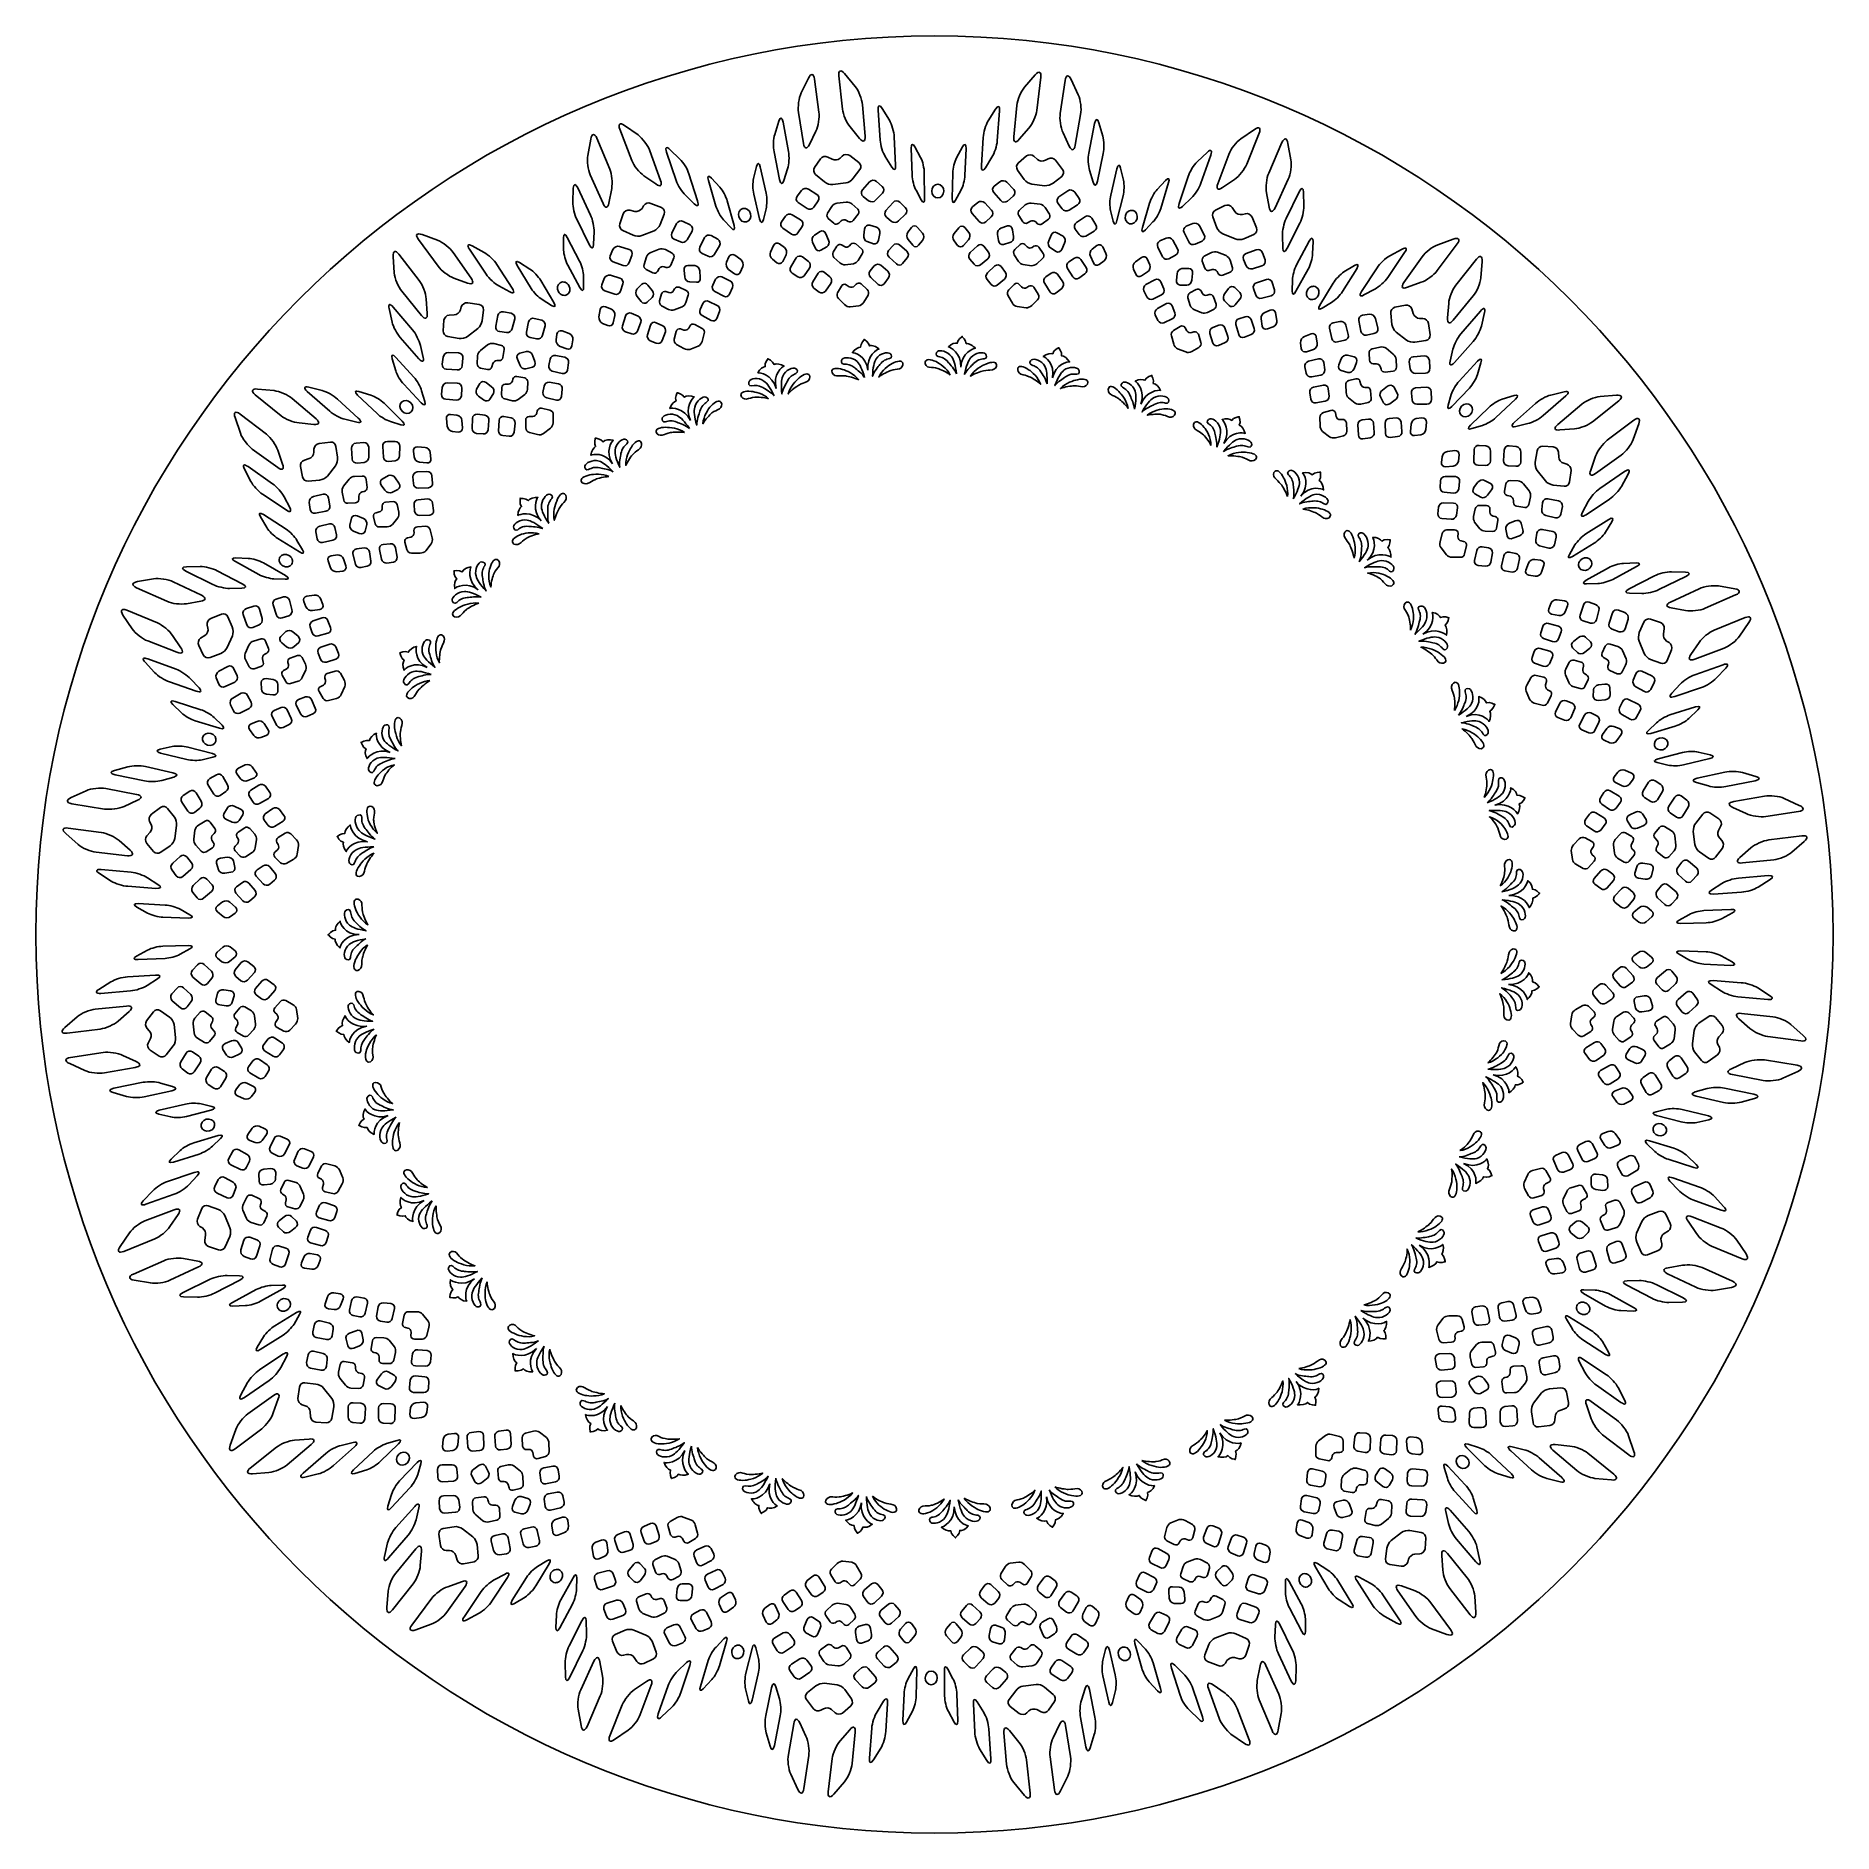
# Model space of a CAD drawing. Header units: centimetres. Extents: x -10.7 to 10.7, y -10.7 to 10.7.
import ezdxf

# ---------------------------------------------------------------- set-up
doc = ezdxf.new("R2010")
doc.units = ezdxf.units.CM
doc.header["$MEASUREMENT"] = 0
doc.layers.add('Camada 1', color=7, linetype='Continuous')

msp = doc.modelspace()

# ---------------------------------------------------------------- linework, layer by layer
at = {"layer": 'Camada 1'}
for points, knots in [([(-10.74208, 0), (-10.74208, 5.9327), (-5.9327, 10.74208), (0, 10.74208), (0, 10.74208), (5.9327, 10.74208), (10.74208, 5.9327), (10.74208, 0), (10.74208, 0), (10.74208, -5.9327), (5.9327, -10.74208), (0, -10.74208), (0, -10.74208), (-5.9327, -10.74208), (-10.74208, -5.9327), (-10.74208, 0)], [0, 0, 0, 0, 0.2, 0.2, 0.2, 0.2, 0.4, 0.4, 0.4, 0.4, 0.6, 0.6, 0.6, 0.6, 1, 1, 1, 1]), ([(-1.10043, 9.86801), (-1.09302, 9.80062), (-1.05095, 9.70437), (-1.00788, 9.6542), (-1.00788, 9.6542), (-1.00788, 9.6542), (-0.89567, 9.51797), (-0.89567, 9.51797), (-0.89567, 9.51797), (-0.85357, 9.46577), (-0.82421, 9.47841), (-0.82992, 9.54591), (-0.82992, 9.54591), (-0.82992, 9.54591), (-0.86154, 9.91977), (-0.86154, 9.91977), (-0.86154, 9.91977), (-0.8672, 9.98729), (-0.9066, 10.08614), (-0.94967, 10.13945), (-0.94967, 10.13945), (-0.94967, 10.13945), (-1.07604, 10.29293), (-1.07604, 10.29293), (-1.07604, 10.29293), (-1.12015, 10.34423), (-1.151, 10.33098), (-1.14354, 10.26353), (-1.14354, 10.26353), (-1.14354, 10.26353), (-1.10043, 9.86801), (-1.10043, 9.86801)], [0, 0, 0, 0, 0.11111111, 0.11111111, 0.11111111, 0.11111111, 0.22222222, 0.22222222, 0.22222222, 0.22222222, 0.33333333, 0.33333333, 0.33333333, 0.33333333, 0.44444444, 0.44444444, 0.44444444, 0.44444444, 0.55555556, 0.55555556, 0.55555556, 0.55555556, 0.66666667, 0.66666667, 0.66666667, 0.66666667, 0.77777778, 0.77777778, 0.77777778, 0.77777778, 1, 1, 1, 1]), ([(1.27071, 10.24739), (1.27886, 10.31483), (1.24809, 10.32817), (1.2034, 10.27692), (1.2034, 10.27692), (1.2034, 10.27692), (1.07539, 10.12865), (1.07539, 10.12865), (1.07539, 10.12865), (1.03163, 10.07753), (0.99115, 9.97728), (0.98472, 9.91034), (0.98472, 9.91034), (0.98472, 9.91034), (0.94852, 9.53685), (0.94852, 9.53685), (0.94852, 9.53685), (0.94212, 9.4689), (0.97117, 9.45798), (1.01371, 9.50775), (1.01371, 9.50775), (1.01371, 9.50775), (1.12724, 9.63909), (1.12724, 9.63909), (1.12724, 9.63909), (1.171, 9.68918), (1.21468, 9.78519), (1.22275, 9.85256), (1.22275, 9.85256), (1.22275, 9.85256), (1.27071, 10.24739), (1.27071, 10.24739)], [0, 0, 0, 0, 0.11111111, 0.11111111, 0.11111111, 0.11111111, 0.22222222, 0.22222222, 0.22222222, 0.22222222, 0.33333333, 0.33333333, 0.33333333, 0.33333333, 0.44444444, 0.44444444, 0.44444444, 0.44444444, 0.55555556, 0.55555556, 0.55555556, 0.55555556, 0.66666667, 0.66666667, 0.66666667, 0.66666667, 0.77777778, 0.77777778, 0.77777778, 0.77777778, 1, 1, 1, 1]), ([(-1.43513, 10.22654), (-1.44428, 10.29382), (-1.47736, 10.29893), (-1.50763, 10.23823), (-1.50763, 10.23823), (-1.50763, 10.23823), (-1.59351, 10.06151), (-1.59351, 10.06151), (-1.59351, 10.06151), (-1.62246, 9.99907), (-1.63637, 9.8935), (-1.62547, 9.82651), (-1.62547, 9.82651), (-1.62547, 9.82651), (-1.56546, 9.45625), (-1.56546, 9.45625), (-1.56546, 9.45625), (-1.55445, 9.38939), (-1.52307, 9.38439), (-1.495, 9.44556), (-1.495, 9.44556), (-1.495, 9.44556), (-1.41883, 9.60201), (-1.41883, 9.60201), (-1.41883, 9.60201), (-1.38925, 9.66141), (-1.37179, 9.76515), (-1.38094, 9.83241), (-1.38094, 9.83241), (-1.38094, 9.83241), (-1.43513, 10.22654), (-1.43513, 10.22654)], [0, 0, 0, 0, 0.11111111, 0.11111111, 0.11111111, 0.11111111, 0.22222222, 0.22222222, 0.22222222, 0.22222222, 0.33333333, 0.33333333, 0.33333333, 0.33333333, 0.44444444, 0.44444444, 0.44444444, 0.44444444, 0.55555556, 0.55555556, 0.55555556, 0.55555556, 0.66666667, 0.66666667, 0.66666667, 0.66666667, 0.77777778, 0.77777778, 0.77777778, 0.77777778, 1, 1, 1, 1]), ([(1.50302, 9.8167), (1.49315, 9.74976), (1.50948, 9.64641), (1.53792, 9.58471), (1.53792, 9.58471), (1.53792, 9.58471), (1.61169, 9.42474), (1.61169, 9.42474), (1.61169, 9.42474), (1.63942, 9.36357), (1.67075, 9.36862), (1.68244, 9.43535), (1.68244, 9.43535), (1.68244, 9.43535), (1.74713, 9.80487), (1.74713, 9.80487), (1.74713, 9.80487), (1.7588, 9.87165), (1.7462, 9.97703), (1.71787, 10.03945), (1.71787, 10.03945), (1.71787, 10.03945), (1.63461, 10.2199), (1.63461, 10.2199), (1.63461, 10.2199), (1.60524, 10.28292), (1.57212, 10.27734), (1.56201, 10.21016), (1.56201, 10.21016), (1.56201, 10.21016), (1.50302, 9.8167), (1.50302, 9.8167)], [0, 0, 0, 0, 0.11111111, 0.11111111, 0.11111111, 0.11111111, 0.22222222, 0.22222222, 0.22222222, 0.22222222, 0.33333333, 0.33333333, 0.33333333, 0.33333333, 0.44444444, 0.44444444, 0.44444444, 0.44444444, 0.55555556, 0.55555556, 0.55555556, 0.55555556, 0.66666667, 0.66666667, 0.66666667, 0.66666667, 0.77777778, 0.77777778, 0.77777778, 0.77777778, 1, 1, 1, 1]), ([(-0.64987, 9.49643), (-0.6458, 9.43552), (-0.61786, 9.34683), (-0.58833, 9.29924), (-0.58833, 9.29924), (-0.58833, 9.29924), (-0.51147, 9.17441), (-0.51147, 9.17441), (-0.51147, 9.17441), (-0.48263, 9.12739), (-0.46183, 9.13721), (-0.46472, 9.19804), (-0.46472, 9.19804), (-0.46472, 9.19804), (-0.48123, 9.53512), (-0.48123, 9.53512), (-0.48123, 9.53512), (-0.48419, 9.59634), (-0.51023, 9.68712), (-0.53962, 9.73538), (-0.53962, 9.73538), (-0.53962, 9.73538), (-0.62587, 9.87616), (-0.62587, 9.87616), (-0.62587, 9.87616), (-0.65606, 9.92471), (-0.67783, 9.91455), (-0.67379, 9.85372), (-0.67379, 9.85372), (-0.67379, 9.85372), (-0.64987, 9.49643), (-0.64987, 9.49643)], [0, 0, 0, 0, 0.11111111, 0.11111111, 0.11111111, 0.11111111, 0.22222222, 0.22222222, 0.22222222, 0.22222222, 0.33333333, 0.33333333, 0.33333333, 0.33333333, 0.44444444, 0.44444444, 0.44444444, 0.44444444, 0.55555556, 0.55555556, 0.55555556, 0.55555556, 0.66666667, 0.66666667, 0.66666667, 0.66666667, 0.77777778, 0.77777778, 0.77777778, 0.77777778, 1, 1, 1, 1]), ([(0.77801, 9.84578), (0.78269, 9.90658), (0.76113, 9.91674), (0.73023, 9.86824), (0.73023, 9.86824), (0.73023, 9.86824), (0.64257, 9.72764), (0.64257, 9.72764), (0.64257, 9.72764), (0.61262, 9.67898), (0.58558, 9.58932), (0.58193, 9.52833), (0.58193, 9.52833), (0.58193, 9.52833), (0.56187, 9.19138), (0.56187, 9.19138), (0.56187, 9.19138), (0.55832, 9.13045), (0.57912, 9.1196), (0.60862, 9.16699), (0.60862, 9.16699), (0.60862, 9.16699), (0.68688, 9.29174), (0.68688, 9.29174), (0.68688, 9.29174), (0.71673, 9.33929), (0.74578, 9.42792), (0.75041, 9.48878), (0.75041, 9.48878), (0.75041, 9.48878), (0.77801, 9.84578), (0.77801, 9.84578)], [0, 0, 0, 0, 0.11111111, 0.11111111, 0.11111111, 0.11111111, 0.22222222, 0.22222222, 0.22222222, 0.22222222, 0.33333333, 0.33333333, 0.33333333, 0.33333333, 0.44444444, 0.44444444, 0.44444444, 0.44444444, 0.55555556, 0.55555556, 0.55555556, 0.55555556, 0.66666667, 0.66666667, 0.66666667, 0.66666667, 0.77777778, 0.77777778, 0.77777778, 0.77777778, 1, 1, 1, 1]), ([(-3.61918, 9.25497), (-3.59465, 9.19179), (-3.52917, 9.10929), (-3.4744, 9.07153), (-3.4744, 9.07153), (-3.4744, 9.07153), (-3.33219, 8.9721), (-3.33219, 8.9721), (-3.33219, 8.9721), (-3.27808, 8.93239), (-3.25305, 8.95162), (-3.27581, 9.01557), (-3.27581, 9.01557), (-3.27581, 9.01557), (-3.40244, 9.36866), (-3.40244, 9.36866), (-3.40244, 9.36866), (-3.42525, 9.43256), (-3.48859, 9.51826), (-3.54405, 9.55903), (-3.54405, 9.55903), (-3.54405, 9.55903), (-3.70455, 9.67135), (-3.70455, 9.67135), (-3.70455, 9.67135), (-3.76056, 9.70987), (-3.78702, 9.68942), (-3.76247, 9.62619), (-3.76247, 9.62619), (-3.76247, 9.62619), (-3.61918, 9.25497), (-3.61918, 9.25497)], [0, 0, 0, 0, 0.11111111, 0.11111111, 0.11111111, 0.11111111, 0.22222222, 0.22222222, 0.22222222, 0.22222222, 0.33333333, 0.33333333, 0.33333333, 0.33333333, 0.44444444, 0.44444444, 0.44444444, 0.44444444, 0.55555556, 0.55555556, 0.55555556, 0.55555556, 0.66666667, 0.66666667, 0.66666667, 0.66666667, 0.77777778, 0.77777778, 0.77777778, 0.77777778, 1, 1, 1, 1]), ([(-1.80919, 9.71243), (-1.82012, 9.77244), (-1.84369, 9.7768), (-1.86115, 9.72219), (-1.86115, 9.72219), (-1.86115, 9.72219), (-1.91026, 9.56415), (-1.91026, 9.56415), (-1.91026, 9.56415), (-1.92685, 9.50959), (-1.93016, 9.41627), (-1.91804, 9.35632), (-1.91804, 9.35632), (-1.91804, 9.35632), (-1.85144, 9.02551), (-1.85144, 9.02551), (-1.85144, 9.02551), (-1.83935, 8.96558), (-1.81646, 8.96024), (-1.80038, 9.01347), (-1.80038, 9.01347), (-1.80038, 9.01347), (-1.75635, 9.15373), (-1.75635, 9.15373), (-1.75635, 9.15373), (-1.73942, 9.20718), (-1.73389, 9.30015), (-1.74479, 9.36026), (-1.74479, 9.36026), (-1.74479, 9.36026), (-1.80919, 9.71243), (-1.80919, 9.71243)], [0, 0, 0, 0, 0.11111111, 0.11111111, 0.11111111, 0.11111111, 0.22222222, 0.22222222, 0.22222222, 0.22222222, 0.33333333, 0.33333333, 0.33333333, 0.33333333, 0.44444444, 0.44444444, 0.44444444, 0.44444444, 0.55555556, 0.55555556, 0.55555556, 0.55555556, 0.66666667, 0.66666667, 0.66666667, 0.66666667, 0.77777778, 0.77777778, 0.77777778, 0.77777778, 1, 1, 1, 1]), ([(1.84417, 9.34252), (1.83258, 9.28251), (1.83716, 9.18972), (1.85364, 9.13636), (1.85364, 9.13636), (1.85364, 9.13636), (1.89592, 8.99547), (1.89592, 8.99547), (1.89592, 8.99547), (1.91132, 8.94107), (1.93415, 8.94525), (1.94696, 9.005), (1.94696, 9.005), (1.94696, 9.005), (2.017, 9.33512), (2.017, 9.33512), (2.017, 9.33512), (2.02975, 9.39494), (2.02753, 9.48924), (2.01176, 9.54493), (2.01176, 9.54493), (2.01176, 9.54493), (1.96421, 9.70373), (1.96421, 9.70373), (1.96421, 9.70373), (1.94762, 9.75823), (1.92383, 9.75392), (1.91222, 9.69405), (1.91222, 9.69405), (1.91222, 9.69405), (1.84417, 9.34252), (1.84417, 9.34252)], [0, 0, 0, 0, 0.11111111, 0.11111111, 0.11111111, 0.11111111, 0.22222222, 0.22222222, 0.22222222, 0.22222222, 0.33333333, 0.33333333, 0.33333333, 0.33333333, 0.44444444, 0.44444444, 0.44444444, 0.44444444, 0.55555556, 0.55555556, 0.55555556, 0.55555556, 0.66666667, 0.66666667, 0.66666667, 0.66666667, 0.77777778, 0.77777778, 0.77777778, 0.77777778, 1, 1, 1, 1]), ([(-4.03598, 9.51809), (-4.06209, 9.58056), (-4.09583, 9.57826), (-4.10882, 9.50991), (-4.10882, 9.50991), (-4.10882, 9.50991), (-4.1452, 9.31454), (-4.1452, 9.31454), (-4.1452, 9.31454), (-4.15724, 9.2472), (-4.14374, 9.1419), (-4.11602, 9.08001), (-4.11602, 9.08001), (-4.11602, 9.08001), (-3.96267, 8.73764), (-3.96267, 8.73764), (-3.96267, 8.73764), (-3.93486, 8.67581), (-3.90332, 8.67866), (-3.89158, 8.74463), (-3.89158, 8.74463), (-3.89158, 8.74463), (-3.85922, 8.91793), (-3.85922, 8.91793), (-3.85922, 8.91793), (-3.84676, 8.98479), (-3.85604, 9.08843), (-3.88227, 9.15116), (-3.88227, 9.15116), (-3.88227, 9.15116), (-4.03598, 9.51809), (-4.03598, 9.51809)], [0, 0, 0, 0, 0.11111111, 0.11111111, 0.11111111, 0.11111111, 0.22222222, 0.22222222, 0.22222222, 0.22222222, 0.33333333, 0.33333333, 0.33333333, 0.33333333, 0.44444444, 0.44444444, 0.44444444, 0.44444444, 0.55555556, 0.55555556, 0.55555556, 0.55555556, 0.66666667, 0.66666667, 0.66666667, 0.66666667, 0.77777778, 0.77777778, 0.77777778, 0.77777778, 1, 1, 1, 1]), ([(-0.26786, 9.07762), (-0.26627, 9.02264), (-0.24489, 8.94157), (-0.22087, 8.8976), (-0.22087, 8.8976), (-0.22087, 8.8976), (-0.15864, 8.78192), (-0.15864, 8.78192), (-0.15864, 8.78192), (-0.13525, 8.73779), (-0.11702, 8.74657), (-0.11771, 8.80153), (-0.11771, 8.80153), (-0.11771, 8.80153), (-0.12157, 9.1053), (-0.12157, 9.1053), (-0.12157, 9.1053), (-0.12223, 9.16028), (-0.14181, 9.24209), (-0.16562, 9.28728), (-0.16562, 9.28728), (-0.16562, 9.28728), (-0.23521, 9.41772), (-0.23521, 9.41772), (-0.23521, 9.41772), (-0.25971, 9.46273), (-0.27873, 9.45458), (-0.27712, 9.39975), (-0.27712, 9.39975), (-0.27712, 9.39975), (-0.26786, 9.07762), (-0.26786, 9.07762)], [0, 0, 0, 0, 0.11111111, 0.11111111, 0.11111111, 0.11111111, 0.22222222, 0.22222222, 0.22222222, 0.22222222, 0.33333333, 0.33333333, 0.33333333, 0.33333333, 0.44444444, 0.44444444, 0.44444444, 0.44444444, 0.55555556, 0.55555556, 0.55555556, 0.55555556, 0.66666667, 0.66666667, 0.66666667, 0.66666667, 0.77777778, 0.77777778, 0.77777778, 0.77777778, 1, 1, 1, 1]), ([(0.37661, 9.39729), (0.37883, 9.45209), (0.35991, 9.46018), (0.33512, 9.4152), (0.33512, 9.4152), (0.33512, 9.4152), (0.26413, 9.28476), (0.26413, 9.28476), (0.26413, 9.28476), (0.23976, 9.23962), (0.21952, 9.15781), (0.2183, 9.10291), (0.2183, 9.10291), (0.2183, 9.10291), (0.21113, 8.79909), (0.21113, 8.79909), (0.21113, 8.79909), (0.20999, 8.74414), (0.22798, 8.73533), (0.2519, 8.77954), (0.2519, 8.77954), (0.2519, 8.77954), (0.31532, 8.89524), (0.31532, 8.89524), (0.31532, 8.89524), (0.33974, 8.93919), (0.36186, 9.02026), (0.36408, 9.07513), (0.36408, 9.07513), (0.36408, 9.07513), (0.37661, 9.39729), (0.37661, 9.39729)], [0, 0, 0, 0, 0.11111111, 0.11111111, 0.11111111, 0.11111111, 0.22222222, 0.22222222, 0.22222222, 0.22222222, 0.33333333, 0.33333333, 0.33333333, 0.33333333, 0.44444444, 0.44444444, 0.44444444, 0.44444444, 0.55555556, 0.55555556, 0.55555556, 0.55555556, 0.66666667, 0.66666667, 0.66666667, 0.66666667, 0.77777778, 0.77777778, 0.77777778, 0.77777778, 1, 1, 1, 1]), ([(3.88157, 9.57916), (3.90684, 9.6421), (3.88062, 9.66256), (3.82392, 9.62435), (3.82392, 9.62435), (3.82392, 9.62435), (3.6617, 9.51288), (3.6617, 9.51288), (3.6617, 9.51288), (3.60608, 9.47396), (3.54208, 9.39006), (3.51856, 9.32651), (3.51856, 9.32651), (3.51856, 9.32651), (3.38764, 8.97493), (3.38764, 8.97493), (3.38764, 8.97493), (3.36401, 8.91143), (3.38849, 8.89058), (3.44286, 8.92863), (3.44286, 8.92863), (3.44286, 8.92863), (3.5865, 9.02743), (3.5865, 9.02743), (3.5865, 9.02743), (3.64185, 9.06492), (3.70853, 9.14689), (3.73377, 9.20986), (3.73377, 9.20986), (3.73377, 9.20986), (3.88157, 9.57916), (3.88157, 9.57916)], [0, 0, 0, 0, 0.11111111, 0.11111111, 0.11111111, 0.11111111, 0.22222222, 0.22222222, 0.22222222, 0.22222222, 0.33333333, 0.33333333, 0.33333333, 0.33333333, 0.44444444, 0.44444444, 0.44444444, 0.44444444, 0.55555556, 0.55555556, 0.55555556, 0.55555556, 0.66666667, 0.66666667, 0.66666667, 0.66666667, 0.77777778, 0.77777778, 0.77777778, 0.77777778, 1, 1, 1, 1]), ([(3.99518, 9.10198), (3.96811, 9.03967), (3.95684, 8.93439), (3.9688, 8.86841), (3.9688, 8.86841), (3.9688, 8.86841), (3.99965, 8.69577), (3.99965, 8.69577), (3.99965, 8.69577), (4.01087, 8.63005), (4.04246, 8.62714), (4.07101, 8.6886), (4.07101, 8.6886), (4.07101, 8.6886), (4.22846, 9.02909), (4.22846, 9.02909), (4.22846, 9.02909), (4.25722, 9.09063), (4.27185, 9.19549), (4.26037, 9.26256), (4.26037, 9.26256), (4.26037, 9.26256), (4.22576, 9.45721), (4.22576, 9.45721), (4.22576, 9.45721), (4.21343, 9.52465), (4.1803, 9.52934), (4.15348, 9.467), (4.15348, 9.467), (4.15348, 9.467), (3.99518, 9.10198), (3.99518, 9.10198)], [0, 0, 0, 0, 0.11111111, 0.11111111, 0.11111111, 0.11111111, 0.22222222, 0.22222222, 0.22222222, 0.22222222, 0.33333333, 0.33333333, 0.33333333, 0.33333333, 0.44444444, 0.44444444, 0.44444444, 0.44444444, 0.55555556, 0.55555556, 0.55555556, 0.55555556, 0.66666667, 0.66666667, 0.66666667, 0.66666667, 0.77777778, 0.77777778, 0.77777778, 0.77777778, 1, 1, 1, 1]), ([(-3.08856, 9.0124), (-3.06898, 8.95454), (-3.01905, 8.8759), (-2.97823, 8.83727), (-2.97823, 8.83727), (-2.97823, 8.83727), (-2.87176, 8.73578), (-2.87176, 8.73578), (-2.87176, 8.73578), (-2.83157, 8.69697), (-2.81432, 8.71263), (-2.83273, 8.77081), (-2.83273, 8.77081), (-2.83273, 8.77081), (-2.9351, 9.09249), (-2.9351, 9.09249), (-2.9351, 9.09249), (-2.95357, 9.15075), (-3.0018, 9.23095), (-3.04276, 9.27063), (-3.04276, 9.27063), (-3.04276, 9.27063), (-3.16235, 9.38522), (-3.16235, 9.38522), (-3.16235, 9.38522), (-3.20415, 9.4247), (-3.22275, 9.40943), (-3.20315, 9.35162), (-3.20315, 9.35162), (-3.20315, 9.35162), (-3.08856, 9.0124), (-3.08856, 9.0124)], [0, 0, 0, 0, 0.11111111, 0.11111111, 0.11111111, 0.11111111, 0.22222222, 0.22222222, 0.22222222, 0.22222222, 0.33333333, 0.33333333, 0.33333333, 0.33333333, 0.44444444, 0.44444444, 0.44444444, 0.44444444, 0.55555556, 0.55555556, 0.55555556, 0.55555556, 0.66666667, 0.66666667, 0.66666667, 0.66666667, 0.77777778, 0.77777778, 0.77777778, 0.77777778, 1, 1, 1, 1]), ([(-1.01227, 9.31243), (-1.03831, 9.33164), (-1.07908, 9.32886), (-1.10263, 9.30642), (-1.10263, 9.30642), (-1.10263, 9.30642), (-1.12964, 9.28046), (-1.12964, 9.28046), (-1.12964, 9.28046), (-1.15287, 9.258), (-1.19494, 9.25202), (-1.22343, 9.26702), (-1.22343, 9.26702), (-1.22343, 9.26702), (-1.27608, 9.29459), (-1.27608, 9.29459), (-1.27608, 9.29459), (-1.30484, 9.30949), (-1.34397, 9.29991), (-1.36265, 9.2734), (-1.36265, 9.2734), (-1.36265, 9.2734), (-1.43393, 9.17103), (-1.43393, 9.17103), (-1.43393, 9.17103), (-1.45203, 9.14322), (-1.44584, 9.10449), (-1.42067, 9.08467), (-1.42067, 9.08467), (-1.42067, 9.08467), (-1.31489, 8.9963), (-1.31489, 8.9963), (-1.31489, 8.9963), (-1.29012, 8.97521), (-1.24533, 8.96103), (-1.21512, 8.96487), (-1.21512, 8.96487), (-1.21512, 8.96487), (-1.05976, 8.98461), (-1.05976, 8.98461), (-1.05976, 8.98461), (-1.02944, 8.98853), (-0.98975, 9.01342), (-0.97067, 9.04007), (-0.97067, 9.04007), (-0.97067, 9.04007), (-0.89225, 9.1454), (-0.89225, 9.1454), (-0.89225, 9.1454), (-0.87275, 9.17096), (-0.87741, 9.20834), (-0.90307, 9.22864), (-0.90307, 9.22864), (-0.90307, 9.22864), (-1.01227, 9.31243), (-1.01227, 9.31243)], [0, 0, 0, 0, 0.06666667, 0.06666667, 0.06666667, 0.06666667, 0.13333333, 0.13333333, 0.13333333, 0.13333333, 0.2, 0.2, 0.2, 0.2, 0.26666667, 0.26666667, 0.26666667, 0.26666667, 0.33333333, 0.33333333, 0.33333333, 0.33333333, 0.4, 0.4, 0.4, 0.4, 0.46666667, 0.46666667, 0.46666667, 0.46666667, 0.53333333, 0.53333333, 0.53333333, 0.53333333, 0.6, 0.6, 0.6, 0.6, 0.66666667, 0.66666667, 0.66666667, 0.66666667, 0.73333333, 0.73333333, 0.73333333, 0.73333333, 0.8, 0.8, 0.8, 0.8, 0.86666667, 0.86666667, 0.86666667, 0.86666667, 1, 1, 1, 1]), ([(1.44679, 9.25716), (1.42671, 9.28232), (1.38633, 9.28976), (1.35797, 9.27396), (1.35797, 9.27396), (1.35797, 9.27396), (1.32527, 9.2556), (1.32527, 9.2556), (1.32527, 9.2556), (1.29707, 9.23975), (1.25473, 9.24441), (1.23095, 9.26608), (1.23095, 9.26608), (1.23095, 9.26608), (1.18713, 9.30587), (1.18713, 9.30587), (1.18713, 9.30587), (1.16316, 9.32749), (1.12294, 9.32807), (1.09794, 9.30703), (1.09794, 9.30703), (1.09794, 9.30703), (1.00288, 9.22583), (1.00288, 9.22583), (1.00288, 9.22583), (0.97843, 9.20466), (0.97452, 9.16564), (0.99365, 9.13902), (0.99365, 9.13902), (0.99365, 9.13902), (1.0734, 9.02694), (1.0734, 9.02694), (1.0734, 9.02694), (1.09216, 9.00038), (1.13208, 8.9754), (1.16211, 8.97162), (1.16211, 8.97162), (1.16211, 8.97162), (1.31755, 8.95188), (1.31755, 8.95188), (1.31755, 8.95188), (1.34769, 8.94773), (1.3929, 8.96291), (1.41764, 8.9826), (1.41764, 8.9826), (1.41764, 8.9826), (1.52027, 9.06346), (1.52027, 9.06346), (1.52027, 9.06346), (1.54572, 9.08328), (1.55064, 9.12061), (1.53104, 9.1467), (1.53104, 9.1467), (1.53104, 9.1467), (1.44679, 9.25716), (1.44679, 9.25716)], [0, 0, 0, 0, 0.06666667, 0.06666667, 0.06666667, 0.06666667, 0.13333333, 0.13333333, 0.13333333, 0.13333333, 0.2, 0.2, 0.2, 0.2, 0.26666667, 0.26666667, 0.26666667, 0.26666667, 0.33333333, 0.33333333, 0.33333333, 0.33333333, 0.4, 0.4, 0.4, 0.4, 0.46666667, 0.46666667, 0.46666667, 0.46666667, 0.53333333, 0.53333333, 0.53333333, 0.53333333, 0.6, 0.6, 0.6, 0.6, 0.66666667, 0.66666667, 0.66666667, 0.66666667, 0.73333333, 0.73333333, 0.73333333, 0.73333333, 0.8, 0.8, 0.8, 0.8, 0.86666667, 0.86666667, 0.86666667, 0.86666667, 1, 1, 1, 1]), ([(3.30229, 9.3181), (3.32256, 9.37562), (3.30398, 9.39086), (3.2617, 9.35165), (3.2617, 9.35165), (3.2617, 9.35165), (3.14063, 9.23754), (3.14063, 9.23754), (3.14063, 9.23754), (3.09904, 9.19806), (3.05006, 9.11816), (3.03093, 9.06006), (3.03093, 9.06006), (3.03093, 9.06006), (2.92531, 8.73957), (2.92531, 8.73957), (2.92531, 8.73957), (2.90621, 8.68152), (2.92338, 8.66596), (2.96397, 8.70454), (2.96397, 8.70454), (2.96397, 8.70454), (3.07171, 8.80572), (3.07171, 8.80572), (3.07171, 8.80572), (3.11328, 8.84406), (3.16402, 8.92251), (3.18418, 8.98013), (3.18418, 8.98013), (3.18418, 8.98013), (3.30229, 9.3181), (3.30229, 9.3181)], [0, 0, 0, 0, 0.11111111, 0.11111111, 0.11111111, 0.11111111, 0.22222222, 0.22222222, 0.22222222, 0.22222222, 0.33333333, 0.33333333, 0.33333333, 0.33333333, 0.44444444, 0.44444444, 0.44444444, 0.44444444, 0.55555556, 0.55555556, 0.55555556, 0.55555556, 0.66666667, 0.66666667, 0.66666667, 0.66666667, 0.77777778, 0.77777778, 0.77777778, 0.77777778, 1, 1, 1, 1]), ([(-2.61218, 8.70633), (-2.5966, 8.6536), (-2.55516, 8.58049), (-2.52079, 8.54398), (-2.52079, 8.54398), (-2.52079, 8.54398), (-2.43102, 8.44757), (-2.43102, 8.44757), (-2.43102, 8.44757), (-2.39694, 8.41069), (-2.38165, 8.42378), (-2.39628, 8.47673), (-2.39628, 8.47673), (-2.39628, 8.47673), (-2.47764, 8.76949), (-2.47764, 8.76949), (-2.47764, 8.76949), (-2.49227, 8.82238), (-2.53233, 8.89668), (-2.56673, 8.9343), (-2.56673, 8.9343), (-2.56673, 8.9343), (-2.66762, 9.04315), (-2.66762, 9.04315), (-2.66762, 9.04315), (-2.70273, 9.08064), (-2.71908, 9.06799), (-2.70347, 9.01542), (-2.70347, 9.01542), (-2.70347, 9.01542), (-2.61218, 8.70633), (-2.61218, 8.70633)], [0, 0, 0, 0, 0.11111111, 0.11111111, 0.11111111, 0.11111111, 0.22222222, 0.22222222, 0.22222222, 0.22222222, 0.33333333, 0.33333333, 0.33333333, 0.33333333, 0.44444444, 0.44444444, 0.44444444, 0.44444444, 0.55555556, 0.55555556, 0.55555556, 0.55555556, 0.66666667, 0.66666667, 0.66666667, 0.66666667, 0.77777778, 0.77777778, 0.77777778, 0.77777778, 1, 1, 1, 1]), ([(-2.08291, 9.17567), (-2.09484, 9.22925), (-2.1153, 9.23237), (-2.12781, 9.18268), (-2.12781, 9.18268), (-2.12781, 9.18268), (-2.16311, 9.03885), (-2.16311, 9.03885), (-2.16311, 9.03885), (-2.17512, 8.98924), (-2.17385, 8.905), (-2.16105, 8.8516), (-2.16105, 8.8516), (-2.16105, 8.8516), (-2.09017, 8.55606), (-2.09017, 8.55606), (-2.09017, 8.55606), (-2.07731, 8.50272), (-2.05749, 8.4987), (-2.04577, 8.5473), (-2.04577, 8.5473), (-2.04577, 8.5473), (-2.01399, 8.67494), (-2.01399, 8.67494), (-2.01399, 8.67494), (-2.00158, 8.72354), (-2.00087, 8.80744), (-2.01283, 8.86113), (-2.01283, 8.86113), (-2.01283, 8.86113), (-2.08291, 9.17567), (-2.08291, 9.17567)], [0, 0, 0, 0, 0.11111111, 0.11111111, 0.11111111, 0.11111111, 0.22222222, 0.22222222, 0.22222222, 0.22222222, 0.33333333, 0.33333333, 0.33333333, 0.33333333, 0.44444444, 0.44444444, 0.44444444, 0.44444444, 0.55555556, 0.55555556, 0.55555556, 0.55555556, 0.66666667, 0.66666667, 0.66666667, 0.66666667, 0.77777778, 0.77777778, 0.77777778, 0.77777778, 1, 1, 1, 1]), ([(-0.69363, 9.00282), (-0.71779, 9.02383), (-0.7553, 9.02155), (-0.77637, 8.99782), (-0.77637, 8.99782), (-0.77637, 8.99782), (-0.86104, 8.90191), (-0.86104, 8.90191), (-0.86104, 8.90191), (-0.88165, 8.87818), (-0.87779, 8.84285), (-0.85268, 8.8233), (-0.85268, 8.8233), (-0.85268, 8.8233), (-0.78759, 8.77231), (-0.78759, 8.77231), (-0.78759, 8.77231), (-0.76288, 8.75276), (-0.72517, 8.75516), (-0.70345, 8.77768), (-0.70345, 8.77768), (-0.70345, 8.77768), (-0.62127, 8.86245), (-0.62127, 8.86245), (-0.62127, 8.86245), (-0.59918, 8.88499), (-0.60021, 8.92074), (-0.62394, 8.94172), (-0.62394, 8.94172), (-0.62394, 8.94172), (-0.69363, 9.00282), (-0.69363, 9.00282)], [0, 0, 0, 0, 0.11111111, 0.11111111, 0.11111111, 0.11111111, 0.22222222, 0.22222222, 0.22222222, 0.22222222, 0.33333333, 0.33333333, 0.33333333, 0.33333333, 0.44444444, 0.44444444, 0.44444444, 0.44444444, 0.55555556, 0.55555556, 0.55555556, 0.55555556, 0.66666667, 0.66666667, 0.66666667, 0.66666667, 0.77777778, 0.77777778, 0.77777778, 0.77777778, 1, 1, 1, 1]), ([(2.10648, 8.83946), (2.09404, 8.78596), (2.09397, 8.70222), (2.10592, 8.65378), (2.10592, 8.65378), (2.10592, 8.65378), (2.13653, 8.52638), (2.13653, 8.52638), (2.13653, 8.52638), (2.14767, 8.47788), (2.16767, 8.48196), (2.18111, 8.53519), (2.18111, 8.53519), (2.18111, 8.53519), (2.25517, 8.82996), (2.25517, 8.82996), (2.25517, 8.82996), (2.26861, 8.88317), (2.27057, 8.96715), (2.25909, 9.0167), (2.25909, 9.0167), (2.25909, 9.0167), (2.22512, 9.16024), (2.22512, 9.16024), (2.22512, 9.16024), (2.21313, 9.20985), (2.19229, 9.20673), (2.18001, 9.15331), (2.18001, 9.15331), (2.18001, 9.15331), (2.10648, 8.83946), (2.10648, 8.83946)], [0, 0, 0, 0, 0.11111111, 0.11111111, 0.11111111, 0.11111111, 0.22222222, 0.22222222, 0.22222222, 0.22222222, 0.33333333, 0.33333333, 0.33333333, 0.33333333, 0.44444444, 0.44444444, 0.44444444, 0.44444444, 0.55555556, 0.55555556, 0.55555556, 0.55555556, 0.66666667, 0.66666667, 0.66666667, 0.66666667, 0.77777778, 0.77777778, 0.77777778, 0.77777778, 1, 1, 1, 1]), ([(2.79929, 8.98819), (2.8154, 9.04058), (2.79921, 9.05315), (2.76347, 9.01589), (2.76347, 9.01589), (2.76347, 9.01589), (2.66161, 8.90736), (2.66161, 8.90736), (2.66161, 8.90736), (2.62655, 8.86989), (2.58581, 8.79584), (2.57049, 8.74311), (2.57049, 8.74311), (2.57049, 8.74311), (2.48598, 8.4512), (2.48598, 8.4512), (2.48598, 8.4512), (2.4709, 8.39842), (2.48598, 8.38548), (2.52051, 8.42218), (2.52051, 8.42218), (2.52051, 8.42218), (2.61155, 8.51825), (2.61155, 8.51825), (2.61155, 8.51825), (2.64632, 8.55476), (2.6887, 8.6275), (2.70471, 8.68007), (2.70471, 8.68007), (2.70471, 8.68007), (2.79929, 8.98819), (2.79929, 8.98819)], [0, 0, 0, 0, 0.11111111, 0.11111111, 0.11111111, 0.11111111, 0.22222222, 0.22222222, 0.22222222, 0.22222222, 0.33333333, 0.33333333, 0.33333333, 0.33333333, 0.44444444, 0.44444444, 0.44444444, 0.44444444, 0.55555556, 0.55555556, 0.55555556, 0.55555556, 0.66666667, 0.66666667, 0.66666667, 0.66666667, 0.77777778, 0.77777778, 0.77777778, 0.77777778, 1, 1, 1, 1]), ([(-4.26519, 8.92461), (-4.29117, 8.97972), (-4.31528, 8.97819), (-4.31816, 8.92117), (-4.31816, 8.92117), (-4.31816, 8.92117), (-4.32435, 8.75467), (-4.32435, 8.75467), (-4.32435, 8.75467), (-4.32599, 8.69686), (-4.30472, 8.60507), (-4.27757, 8.55031), (-4.27757, 8.55031), (-4.27757, 8.55031), (-4.12813, 8.24776), (-4.12813, 8.24776), (-4.12813, 8.24776), (-4.10098, 8.19302), (-4.07804, 8.19437), (-4.07635, 8.25091), (-4.07635, 8.25091), (-4.07635, 8.25091), (-4.07058, 8.39887), (-4.07058, 8.39887), (-4.07058, 8.39887), (-4.06791, 8.45449), (-4.08635, 8.54558), (-4.11238, 8.60085), (-4.11238, 8.60085), (-4.11238, 8.60085), (-4.26519, 8.92461), (-4.26519, 8.92461)], [0, 0, 0, 0, 0.11111111, 0.11111111, 0.11111111, 0.11111111, 0.22222222, 0.22222222, 0.22222222, 0.22222222, 0.33333333, 0.33333333, 0.33333333, 0.33333333, 0.44444444, 0.44444444, 0.44444444, 0.44444444, 0.55555556, 0.55555556, 0.55555556, 0.55555556, 0.66666667, 0.66666667, 0.66666667, 0.66666667, 0.77777778, 0.77777778, 0.77777778, 0.77777778, 1, 1, 1, 1]), ([(-1.39115, 8.77041), (-1.37281, 8.79679), (-1.37919, 8.83187), (-1.40583, 8.84825), (-1.40583, 8.84825), (-1.40583, 8.84825), (-1.50653, 8.90979), (-1.50653, 8.90979), (-1.50653, 8.90979), (-1.53354, 8.92601), (-1.57199, 8.91881), (-1.59141, 8.89357), (-1.59141, 8.89357), (-1.59141, 8.89357), (-1.64189, 8.82793), (-1.64189, 8.82793), (-1.64189, 8.82793), (-1.66118, 8.80274), (-1.65491, 8.76779), (-1.62861, 8.75004), (-1.62861, 8.75004), (-1.62861, 8.75004), (-1.52307, 8.67826), (-1.52307, 8.67826), (-1.52307, 8.67826), (-1.49719, 8.66051), (-1.46171, 8.66744), (-1.44369, 8.69376), (-1.44369, 8.69376), (-1.44369, 8.69376), (-1.39115, 8.77041), (-1.39115, 8.77041)], [0, 0, 0, 0, 0.11111111, 0.11111111, 0.11111111, 0.11111111, 0.22222222, 0.22222222, 0.22222222, 0.22222222, 0.33333333, 0.33333333, 0.33333333, 0.33333333, 0.44444444, 0.44444444, 0.44444444, 0.44444444, 0.55555556, 0.55555556, 0.55555556, 0.55555556, 0.66666667, 0.66666667, 0.66666667, 0.66666667, 0.77777778, 0.77777778, 0.77777778, 0.77777778, 1, 1, 1, 1]), ([(0.03826, 8.80502), (0.07784, 8.80391), (0.11046, 8.83987), (0.11115, 8.88537), (0.11115, 8.88537), (0.11179, 8.93077), (0.07943, 8.96837), (0.03895, 8.96945), (0.03895, 8.96945), (-0.00143, 8.97117), (-0.0341, 8.93262), (-0.03381, 8.88743), (-0.03381, 8.88743), (-0.03368, 8.84169), (-0.00135, 8.80674), (0.03826, 8.80502)], [0, 0, 0, 0, 0.2, 0.2, 0.2, 0.2, 0.4, 0.4, 0.4, 0.4, 0.6, 0.6, 0.6, 0.6, 1, 1, 1, 1]), ([(0.94237, 8.82846), (0.96674, 8.84828), (0.96936, 8.88386), (0.94798, 8.9076), (0.94798, 8.9076), (0.94798, 8.9076), (0.86646, 8.99327), (0.86646, 8.99327), (0.86646, 8.99327), (0.84445, 9.01581), (0.80537, 9.01827), (0.78018, 8.99872), (0.78018, 8.99872), (0.78018, 8.99872), (0.7144, 8.94787), (0.7144, 8.94787), (0.7144, 8.94787), (0.6894, 8.92832), (0.68662, 8.89289), (0.70739, 8.86913), (0.70739, 8.86913), (0.70739, 8.86913), (0.79134, 8.7733), (0.79134, 8.7733), (0.79134, 8.7733), (0.81198, 8.74959), (0.84799, 8.74753), (0.87217, 8.76851), (0.87217, 8.76851), (0.87217, 8.76851), (0.94237, 8.82846), (0.94237, 8.82846)], [0, 0, 0, 0, 0.11111111, 0.11111111, 0.11111111, 0.11111111, 0.22222222, 0.22222222, 0.22222222, 0.22222222, 0.33333333, 0.33333333, 0.33333333, 0.33333333, 0.44444444, 0.44444444, 0.44444444, 0.44444444, 0.55555556, 0.55555556, 0.55555556, 0.55555556, 0.66666667, 0.66666667, 0.66666667, 0.66666667, 0.77777778, 0.77777778, 0.77777778, 0.77777778, 1, 1, 1, 1]), ([(1.67587, 8.87592), (1.65796, 8.90227), (1.62113, 8.90936), (1.59472, 8.89166), (1.59472, 8.89166), (1.59472, 8.89166), (1.48836, 8.82004), (1.48836, 8.82004), (1.48836, 8.82004), (1.46225, 8.80229), (1.45722, 8.7671), (1.47637, 8.74199), (1.47637, 8.74199), (1.47637, 8.74199), (1.52624, 8.67637), (1.52624, 8.67637), (1.52624, 8.67637), (1.54548, 8.65123), (1.58231, 8.64414), (1.60921, 8.66057), (1.60921, 8.66057), (1.60921, 8.66057), (1.71028, 8.72206), (1.71028, 8.72206), (1.71028, 8.72206), (1.73743, 8.73841), (1.74547, 8.77312), (1.72793, 8.79942), (1.72793, 8.79942), (1.72793, 8.79942), (1.67587, 8.87592), (1.67587, 8.87592)], [0, 0, 0, 0, 0.11111111, 0.11111111, 0.11111111, 0.11111111, 0.22222222, 0.22222222, 0.22222222, 0.22222222, 0.33333333, 0.33333333, 0.33333333, 0.33333333, 0.44444444, 0.44444444, 0.44444444, 0.44444444, 0.55555556, 0.55555556, 0.55555556, 0.55555556, 0.66666667, 0.66666667, 0.66666667, 0.66666667, 0.77777778, 0.77777778, 0.77777778, 0.77777778, 1, 1, 1, 1]), ([(4.20365, 8.55811), (4.17711, 8.5031), (4.15722, 8.41164), (4.15909, 8.35494), (4.15909, 8.35494), (4.15909, 8.35494), (4.16301, 8.20648), (4.16301, 8.20648), (4.16301, 8.20648), (4.16417, 8.15012), (4.18725, 8.14875), (4.21492, 8.20315), (4.21492, 8.20315), (4.21492, 8.20315), (4.36758, 8.50414), (4.36758, 8.50414), (4.36758, 8.50414), (4.39539, 8.55872), (4.4174, 8.65), (4.41616, 8.70766), (4.41616, 8.70766), (4.41616, 8.70766), (4.41198, 8.87472), (4.41198, 8.87472), (4.41198, 8.87472), (4.41029, 8.93261), (4.38661, 8.93518), (4.35999, 8.8803), (4.35999, 8.8803), (4.35999, 8.8803), (4.20365, 8.55811), (4.20365, 8.55811)], [0, 0, 0, 0, 0.11111111, 0.11111111, 0.11111111, 0.11111111, 0.22222222, 0.22222222, 0.22222222, 0.22222222, 0.33333333, 0.33333333, 0.33333333, 0.33333333, 0.44444444, 0.44444444, 0.44444444, 0.44444444, 0.55555556, 0.55555556, 0.55555556, 0.55555556, 0.66666667, 0.66666667, 0.66666667, 0.66666667, 0.77777778, 0.77777778, 0.77777778, 0.77777778, 1, 1, 1, 1]), ([(-3.39109, 8.74048), (-3.42123, 8.75265), (-3.46012, 8.73979), (-3.47705, 8.71241), (-3.47705, 8.71241), (-3.47705, 8.71241), (-3.4966, 8.68066), (-3.4966, 8.68066), (-3.4966, 8.68066), (-3.51359, 8.65317), (-3.55285, 8.63703), (-3.58439, 8.64446), (-3.58439, 8.64446), (-3.58439, 8.64446), (-3.64257, 8.65801), (-3.64257, 8.65801), (-3.64257, 8.65801), (-3.67411, 8.66521), (-3.70991, 8.647), (-3.72057, 8.61509), (-3.72057, 8.61509), (-3.72057, 8.61509), (-3.76182, 8.49484), (-3.76182, 8.49484), (-3.76182, 8.49484), (-3.77235, 8.46359), (-3.75645, 8.42772), (-3.72679, 8.41483), (-3.72679, 8.41483), (-3.72679, 8.41483), (-3.60328, 8.35974), (-3.60328, 8.35974), (-3.60328, 8.35974), (-3.57449, 8.34723), (-3.52682, 8.34347), (-3.49866, 8.35495), (-3.49866, 8.35495), (-3.49866, 8.35495), (-3.35303, 8.41231), (-3.35303, 8.41231), (-3.35303, 8.41231), (-3.32477, 8.42345), (-3.29247, 8.45732), (-3.28083, 8.48782), (-3.28083, 8.48782), (-3.28083, 8.48782), (-3.23278, 8.61175), (-3.23278, 8.61175), (-3.23278, 8.61175), (-3.22087, 8.6422), (-3.23492, 8.67718), (-3.26464, 8.6893), (-3.26464, 8.6893), (-3.26464, 8.6893), (-3.39109, 8.74048), (-3.39109, 8.74048)], [0, 0, 0, 0, 0.06666667, 0.06666667, 0.06666667, 0.06666667, 0.13333333, 0.13333333, 0.13333333, 0.13333333, 0.2, 0.2, 0.2, 0.2, 0.26666667, 0.26666667, 0.26666667, 0.26666667, 0.33333333, 0.33333333, 0.33333333, 0.33333333, 0.4, 0.4, 0.4, 0.4, 0.46666667, 0.46666667, 0.46666667, 0.46666667, 0.53333333, 0.53333333, 0.53333333, 0.53333333, 0.6, 0.6, 0.6, 0.6, 0.66666667, 0.66666667, 0.66666667, 0.66666667, 0.73333333, 0.73333333, 0.73333333, 0.73333333, 0.8, 0.8, 0.8, 0.8, 0.86666667, 0.86666667, 0.86666667, 0.86666667, 1, 1, 1, 1]), ([(-2.2484, 8.52032), (-2.21033, 8.5308), (-2.1876, 8.5725), (-2.19871, 8.61705), (-2.19871, 8.61705), (-2.20956, 8.66068), (-2.2507, 8.69018), (-2.28959, 8.67944), (-2.28959, 8.67944), (-2.32862, 8.66838), (-2.35052, 8.62382), (-2.33867, 8.58012), (-2.33867, 8.58012), (-2.32688, 8.53612), (-2.28642, 8.50942), (-2.2484, 8.52032)], [0, 0, 0, 0, 0.2, 0.2, 0.2, 0.2, 0.4, 0.4, 0.4, 0.4, 0.6, 0.6, 0.6, 0.6, 1, 1, 1, 1]), ([(-1.58327, 8.46452), (-1.56631, 8.49066), (-1.57359, 8.52567), (-1.60007, 8.54212), (-1.60007, 8.54212), (-1.60007, 8.54212), (-1.70014, 8.60382), (-1.70014, 8.60382), (-1.70014, 8.60382), (-1.72702, 8.62025), (-1.76428, 8.61319), (-1.78264, 8.58826), (-1.78264, 8.58826), (-1.78264, 8.58826), (-1.82942, 8.52055), (-1.82942, 8.52055), (-1.82942, 8.52055), (-1.84717, 8.49454), (-1.84008, 8.4597), (-1.81402, 8.44303), (-1.81402, 8.44303), (-1.81402, 8.44303), (-1.7093, 8.37376), (-1.7093, 8.37376), (-1.7093, 8.37376), (-1.68345, 8.35582), (-1.649, 8.36252), (-1.63228, 8.3886), (-1.63228, 8.3886), (-1.63228, 8.3886), (-1.58327, 8.46452), (-1.58327, 8.46452)], [0, 0, 0, 0, 0.11111111, 0.11111111, 0.11111111, 0.11111111, 0.22222222, 0.22222222, 0.22222222, 0.22222222, 0.33333333, 0.33333333, 0.33333333, 0.33333333, 0.44444444, 0.44444444, 0.44444444, 0.44444444, 0.55555556, 0.55555556, 0.55555556, 0.55555556, 0.66666667, 0.66666667, 0.66666667, 0.66666667, 0.77777778, 0.77777778, 0.77777778, 0.77777778, 1, 1, 1, 1]), ([(-0.91395, 8.61161), (-0.90001, 8.62934), (-0.90178, 8.65667), (-0.91834, 8.67188), (-0.91834, 8.67188), (-0.91834, 8.67188), (-0.98642, 8.73414), (-0.98642, 8.73414), (-0.98642, 8.73414), (-1.00314, 8.74941), (-1.03436, 8.75954), (-1.05564, 8.75681), (-1.05564, 8.75681), (-1.05564, 8.75681), (-1.1647, 8.74295), (-1.1647, 8.74295), (-1.1647, 8.74295), (-1.18587, 8.74025), (-1.21365, 8.72263), (-1.22616, 8.70369), (-1.22616, 8.70369), (-1.22616, 8.70369), (-1.27871, 8.62352), (-1.27871, 8.62352), (-1.27871, 8.62352), (-1.29112, 8.6046), (-1.28694, 8.57653), (-1.26971, 8.56134), (-1.26971, 8.56134), (-1.26971, 8.56134), (-1.20386, 8.50247), (-1.20386, 8.50247), (-1.20386, 8.50247), (-1.18687, 8.4871), (-1.16049, 8.48728), (-1.14491, 8.50263), (-1.14491, 8.50263), (-1.14491, 8.50263), (-1.11618, 8.53094), (-1.11618, 8.53094), (-1.11618, 8.53094), (-1.10041, 8.54637), (-1.07234, 8.54938), (-1.05358, 8.53761), (-1.05358, 8.53761), (-1.05358, 8.53761), (-1.03204, 8.5243), (-1.03204, 8.5243), (-1.03204, 8.5243), (-1.01355, 8.51279), (-0.98706, 8.51776), (-0.97317, 8.53568), (-0.97317, 8.53568), (-0.97317, 8.53568), (-0.91395, 8.61161), (-0.91395, 8.61161)], [0, 0, 0, 0, 0.06666667, 0.06666667, 0.06666667, 0.06666667, 0.13333333, 0.13333333, 0.13333333, 0.13333333, 0.2, 0.2, 0.2, 0.2, 0.26666667, 0.26666667, 0.26666667, 0.26666667, 0.33333333, 0.33333333, 0.33333333, 0.33333333, 0.4, 0.4, 0.4, 0.4, 0.46666667, 0.46666667, 0.46666667, 0.46666667, 0.53333333, 0.53333333, 0.53333333, 0.53333333, 0.6, 0.6, 0.6, 0.6, 0.66666667, 0.66666667, 0.66666667, 0.66666667, 0.73333333, 0.73333333, 0.73333333, 0.73333333, 0.8, 0.8, 0.8, 0.8, 0.86666667, 0.86666667, 0.86666667, 0.86666667, 1, 1, 1, 1]), ([(-0.41524, 8.75403), (-0.43821, 8.77668), (-0.47461, 8.77573), (-0.49573, 8.75136), (-0.49573, 8.75136), (-0.49573, 8.75136), (-0.58008, 8.65545), (-0.58008, 8.65545), (-0.58008, 8.65545), (-0.60085, 8.63169), (-0.59786, 8.59626), (-0.57413, 8.57668), (-0.57413, 8.57668), (-0.57413, 8.57668), (-0.51238, 8.5254), (-0.51238, 8.5254), (-0.51238, 8.5254), (-0.48881, 8.50537), (-0.45248, 8.50897), (-0.43076, 8.52982), (-0.43076, 8.52982), (-0.43076, 8.52982), (-0.34858, 8.61017), (-0.34858, 8.61017), (-0.34858, 8.61017), (-0.32649, 8.63152), (-0.32657, 8.66727), (-0.34914, 8.68936), (-0.34914, 8.68936), (-0.34914, 8.68936), (-0.41524, 8.75403), (-0.41524, 8.75403)], [0, 0, 0, 0, 0.11111111, 0.11111111, 0.11111111, 0.11111111, 0.22222222, 0.22222222, 0.22222222, 0.22222222, 0.33333333, 0.33333333, 0.33333333, 0.33333333, 0.44444444, 0.44444444, 0.44444444, 0.44444444, 0.55555556, 0.55555556, 0.55555556, 0.55555556, 0.66666667, 0.66666667, 0.66666667, 0.66666667, 0.77777778, 0.77777778, 0.77777778, 0.77777778, 1, 1, 1, 1]), ([(0.67839, 8.58144), (0.70154, 8.60263), (0.70329, 8.63822), (0.68186, 8.66074), (0.68186, 8.66074), (0.68186, 8.66074), (0.60071, 8.74551), (0.60071, 8.74551), (0.60071, 8.74551), (0.57888, 8.76811), (0.54099, 8.77054), (0.51705, 8.75093), (0.51705, 8.75093), (0.51705, 8.75093), (0.45463, 8.69981), (0.45463, 8.69981), (0.45463, 8.69981), (0.43084, 8.67901), (0.42891, 8.64348), (0.44976, 8.62096), (0.44976, 8.62096), (0.44976, 8.62096), (0.53347, 8.52497), (0.53347, 8.52497), (0.53347, 8.52497), (0.55395, 8.50124), (0.58895, 8.49912), (0.61171, 8.52026), (0.61171, 8.52026), (0.61171, 8.52026), (0.67839, 8.58144), (0.67839, 8.58144)], [0, 0, 0, 0, 0.11111111, 0.11111111, 0.11111111, 0.11111111, 0.22222222, 0.22222222, 0.22222222, 0.22222222, 0.33333333, 0.33333333, 0.33333333, 0.33333333, 0.44444444, 0.44444444, 0.44444444, 0.44444444, 0.55555556, 0.55555556, 0.55555556, 0.55555556, 0.66666667, 0.66666667, 0.66666667, 0.66666667, 0.77777778, 0.77777778, 0.77777778, 0.77777778, 1, 1, 1, 1]), ([(1.36337, 8.55324), (1.38128, 8.56602), (1.38639, 8.59287), (1.37438, 8.61256), (1.37438, 8.61256), (1.37438, 8.61256), (1.32464, 8.69122), (1.32464, 8.69122), (1.32464, 8.69122), (1.31231, 8.71019), (1.28463, 8.72776), (1.26352, 8.73043), (1.26352, 8.73043), (1.26352, 8.73043), (1.15441, 8.74429), (1.15441, 8.74429), (1.15441, 8.74429), (1.13324, 8.74694), (1.10178, 8.73683), (1.0849, 8.72151), (1.0849, 8.72151), (1.0849, 8.72151), (1.01354, 8.65711), (1.01354, 8.65711), (1.01354, 8.65711), (0.99674, 8.6419), (0.99359, 8.61369), (1.00637, 8.59477), (1.00637, 8.59477), (1.00637, 8.59477), (1.05527, 8.52132), (1.05527, 8.52132), (1.05527, 8.52132), (1.06771, 8.50219), (1.09353, 8.49573), (1.11216, 8.50674), (1.11216, 8.50674), (1.11216, 8.50674), (1.14735, 8.52693), (1.14735, 8.52693), (1.14735, 8.52693), (1.16637, 8.53791), (1.19455, 8.53389), (1.20963, 8.51783), (1.20963, 8.51783), (1.20963, 8.51783), (1.22707, 8.49957), (1.22707, 8.49957), (1.22707, 8.49957), (1.24199, 8.48377), (1.26877, 8.48203), (1.28687, 8.49581), (1.28687, 8.49581), (1.28687, 8.49581), (1.36337, 8.55324), (1.36337, 8.55324)], [0, 0, 0, 0, 0.06666667, 0.06666667, 0.06666667, 0.06666667, 0.13333333, 0.13333333, 0.13333333, 0.13333333, 0.2, 0.2, 0.2, 0.2, 0.26666667, 0.26666667, 0.26666667, 0.26666667, 0.33333333, 0.33333333, 0.33333333, 0.33333333, 0.4, 0.4, 0.4, 0.4, 0.46666667, 0.46666667, 0.46666667, 0.46666667, 0.53333333, 0.53333333, 0.53333333, 0.53333333, 0.6, 0.6, 0.6, 0.6, 0.66666667, 0.66666667, 0.66666667, 0.66666667, 0.73333333, 0.73333333, 0.73333333, 0.73333333, 0.8, 0.8, 0.8, 0.8, 0.86666667, 0.86666667, 0.86666667, 0.86666667, 1, 1, 1, 1]), ([(1.88137, 8.56327), (1.86494, 8.59042), (1.8297, 8.59925), (1.80332, 8.58272), (1.80332, 8.58272), (1.80332, 8.58272), (1.69733, 8.5116), (1.69733, 8.5116), (1.69733, 8.5116), (1.67122, 8.49377), (1.66502, 8.45882), (1.68296, 8.43387), (1.68296, 8.43387), (1.68296, 8.43387), (1.7295, 8.36886), (1.7295, 8.36886), (1.7295, 8.36886), (1.74741, 8.34478), (1.78268, 8.3347), (1.80909, 8.35037), (1.80909, 8.35037), (1.80909, 8.35037), (1.90897, 8.40755), (1.90897, 8.40755), (1.90897, 8.40755), (1.93585, 8.42276), (1.94479, 8.45729), (1.92876, 8.48441), (1.92876, 8.48441), (1.92876, 8.48441), (1.88137, 8.56327), (1.88137, 8.56327)], [0, 0, 0, 0, 0.11111111, 0.11111111, 0.11111111, 0.11111111, 0.22222222, 0.22222222, 0.22222222, 0.22222222, 0.33333333, 0.33333333, 0.33333333, 0.33333333, 0.44444444, 0.44444444, 0.44444444, 0.44444444, 0.55555556, 0.55555556, 0.55555556, 0.55555556, 0.66666667, 0.66666667, 0.66666667, 0.66666667, 0.77777778, 0.77777778, 0.77777778, 0.77777778, 1, 1, 1, 1]), ([(2.33056, 8.49688), (2.36853, 8.48606), (2.40935, 8.51268), (2.42168, 8.55649), (2.42168, 8.55649), (2.43388, 8.60015), (2.41226, 8.64457), (2.37345, 8.65566), (2.37345, 8.65566), (2.33456, 8.66667), (2.29378, 8.64005), (2.28233, 8.5961), (2.28233, 8.5961), (2.27095, 8.55213), (2.29248, 8.5077), (2.33056, 8.49688)], [0, 0, 0, 0, 0.2, 0.2, 0.2, 0.2, 0.4, 0.4, 0.4, 0.4, 0.6, 0.6, 0.6, 0.6, 1, 1, 1, 1]), ([(3.79629, 8.57478), (3.78367, 8.60502), (3.7475, 8.62394), (3.71617, 8.61706), (3.71617, 8.61706), (3.71617, 8.61706), (3.68027, 8.60828), (3.68027, 8.60828), (3.68027, 8.60828), (3.64884, 8.59992), (3.60881, 8.61497), (3.59148, 8.64172), (3.59148, 8.64172), (3.59148, 8.64172), (3.55894, 8.69101), (3.55894, 8.69101), (3.55894, 8.69101), (3.54121, 8.71771), (3.50221, 8.72829), (3.47284, 8.71411), (3.47284, 8.71411), (3.47284, 8.71411), (3.35986, 8.65918), (3.35986, 8.65918), (3.35986, 8.65918), (3.33062, 8.64476), (3.31684, 8.60804), (3.32869, 8.57761), (3.32869, 8.57761), (3.32869, 8.57761), (3.37708, 8.44976), (3.37708, 8.44976), (3.37708, 8.44976), (3.38851, 8.41944), (3.42063, 8.3856), (3.44889, 8.37449), (3.44889, 8.37449), (3.44889, 8.37449), (3.59417, 8.31591), (3.59417, 8.31591), (3.59417, 8.31591), (3.62177, 8.30334), (3.66823, 8.30398), (3.69778, 8.31697), (3.69778, 8.31697), (3.69778, 8.31697), (3.81814, 8.36981), (3.81814, 8.36981), (3.81814, 8.36981), (3.84791, 8.38262), (3.86225, 8.41757), (3.84992, 8.44741), (3.84992, 8.44741), (3.84992, 8.44741), (3.79629, 8.57478), (3.79629, 8.57478)], [0, 0, 0, 0, 0.06666667, 0.06666667, 0.06666667, 0.06666667, 0.13333333, 0.13333333, 0.13333333, 0.13333333, 0.2, 0.2, 0.2, 0.2, 0.26666667, 0.26666667, 0.26666667, 0.26666667, 0.33333333, 0.33333333, 0.33333333, 0.33333333, 0.4, 0.4, 0.4, 0.4, 0.46666667, 0.46666667, 0.46666667, 0.46666667, 0.53333333, 0.53333333, 0.53333333, 0.53333333, 0.6, 0.6, 0.6, 0.6, 0.66666667, 0.66666667, 0.66666667, 0.66666667, 0.73333333, 0.73333333, 0.73333333, 0.73333333, 0.8, 0.8, 0.8, 0.8, 0.86666667, 0.86666667, 0.86666667, 0.86666667, 1, 1, 1, 1]), ([(-5.93519, 7.98878), (-5.89503, 7.93417), (-5.81004, 7.87099), (-5.74683, 7.84821), (-5.74683, 7.84821), (-5.74683, 7.84821), (-5.58244, 7.78767), (-5.58244, 7.78767), (-5.58244, 7.78767), (-5.52021, 7.76407), (-5.50156, 7.79008), (-5.54024, 7.84583), (-5.54024, 7.84583), (-5.54024, 7.84583), (-5.75466, 8.1537), (-5.75466, 8.1537), (-5.75466, 8.1537), (-5.79337, 8.20937), (-5.87647, 8.27488), (-5.94013, 8.29885), (-5.94013, 8.29885), (-5.94013, 8.29885), (-6.12534, 8.36722), (-6.12534, 8.36722), (-6.12534, 8.36722), (-6.18995, 8.39053), (-6.21051, 8.36436), (-6.17032, 8.30973), (-6.17032, 8.30973), (-6.17032, 8.30973), (-5.93519, 7.98878), (-5.93519, 7.98878)], [0, 0, 0, 0, 0.11111111, 0.11111111, 0.11111111, 0.11111111, 0.22222222, 0.22222222, 0.22222222, 0.22222222, 0.33333333, 0.33333333, 0.33333333, 0.33333333, 0.44444444, 0.44444444, 0.44444444, 0.44444444, 0.55555556, 0.55555556, 0.55555556, 0.55555556, 0.66666667, 0.66666667, 0.66666667, 0.66666667, 0.77777778, 0.77777778, 0.77777778, 0.77777778, 1, 1, 1, 1]), ([(-4.391, 8.33432), (-4.41624, 8.38298), (-4.43704, 8.38097), (-4.43643, 8.33001), (-4.43643, 8.33001), (-4.43643, 8.33001), (-4.43405, 8.18274), (-4.43405, 8.18274), (-4.43405, 8.18274), (-4.43299, 8.13199), (-4.41032, 8.05108), (-4.3842, 8.00285), (-4.3842, 8.00285), (-4.3842, 8.00285), (-4.23963, 7.73551), (-4.23963, 7.73551), (-4.23963, 7.73551), (-4.21349, 7.68722), (-4.1932, 7.68818), (-4.19423, 7.73792), (-4.19423, 7.73792), (-4.19423, 7.73792), (-4.19595, 7.86873), (-4.19595, 7.86873), (-4.19595, 7.86873), (-4.19624, 7.91866), (-4.21691, 7.99962), (-4.24223, 8.04841), (-4.24223, 8.04841), (-4.24223, 8.04841), (-4.391, 8.33432), (-4.391, 8.33432)], [0, 0, 0, 0, 0.11111111, 0.11111111, 0.11111111, 0.11111111, 0.22222222, 0.22222222, 0.22222222, 0.22222222, 0.33333333, 0.33333333, 0.33333333, 0.33333333, 0.44444444, 0.44444444, 0.44444444, 0.44444444, 0.55555556, 0.55555556, 0.55555556, 0.55555556, 0.66666667, 0.66666667, 0.66666667, 0.66666667, 0.77777778, 0.77777778, 0.77777778, 0.77777778, 1, 1, 1, 1]), ([(-3.0044, 8.52477), (-3.03319, 8.53911), (-3.06891, 8.52768), (-3.08327, 8.4995), (-3.08327, 8.4995), (-3.08327, 8.4995), (-3.14026, 8.38475), (-3.14026, 8.38475), (-3.14026, 8.38475), (-3.15381, 8.35565), (-3.14092, 8.32257), (-3.112, 8.31098), (-3.112, 8.31098), (-3.112, 8.31098), (-3.03638, 8.27902), (-3.03638, 8.27902), (-3.03638, 8.27902), (-3.0073, 8.26624), (-2.97153, 8.27786), (-2.95621, 8.30495), (-2.95621, 8.30495), (-2.95621, 8.30495), (-2.89835, 8.40711), (-2.89835, 8.40711), (-2.89835, 8.40711), (-2.88271, 8.43436), (-2.89279, 8.46865), (-2.92124, 8.48299), (-2.92124, 8.48299), (-2.92124, 8.48299), (-3.0044, 8.52477), (-3.0044, 8.52477)], [0, 0, 0, 0, 0.11111111, 0.11111111, 0.11111111, 0.11111111, 0.22222222, 0.22222222, 0.22222222, 0.22222222, 0.33333333, 0.33333333, 0.33333333, 0.33333333, 0.44444444, 0.44444444, 0.44444444, 0.44444444, 0.55555556, 0.55555556, 0.55555556, 0.55555556, 0.66666667, 0.66666667, 0.66666667, 0.66666667, 0.77777778, 0.77777778, 0.77777778, 0.77777778, 1, 1, 1, 1]), ([(-1.28783, 8.22193), (-1.26285, 8.23521), (-1.25285, 8.27133), (-1.26574, 8.30231), (-1.26574, 8.30231), (-1.26574, 8.30231), (-1.2977, 8.3779), (-1.2977, 8.3779), (-1.2977, 8.3779), (-1.31109, 8.40946), (-1.34234, 8.42105), (-1.36718, 8.40547), (-1.36718, 8.40547), (-1.36718, 8.40547), (-1.43655, 8.36139), (-1.43655, 8.36139), (-1.43655, 8.36139), (-1.46142, 8.34575), (-1.47034, 8.30794), (-1.45698, 8.27733), (-1.45698, 8.27733), (-1.45698, 8.27733), (-1.42721, 8.20941), (-1.42721, 8.20941), (-1.42721, 8.20941), (-1.41387, 8.17859), (-1.38318, 8.16554), (-1.35858, 8.18007), (-1.35858, 8.18007), (-1.35858, 8.18007), (-1.28783, 8.22193), (-1.28783, 8.22193)], [0, 0, 0, 0, 0.11111111, 0.11111111, 0.11111111, 0.11111111, 0.22222222, 0.22222222, 0.22222222, 0.22222222, 0.33333333, 0.33333333, 0.33333333, 0.33333333, 0.44444444, 0.44444444, 0.44444444, 0.44444444, 0.55555556, 0.55555556, 0.55555556, 0.55555556, 0.66666667, 0.66666667, 0.66666667, 0.66666667, 0.77777778, 0.77777778, 0.77777778, 0.77777778, 1, 1, 1, 1]), ([(-0.77451, 8.47823), (-0.80266, 8.48617), (-0.83007, 8.46569), (-0.83502, 8.43275), (-0.83502, 8.43275), (-0.83502, 8.43275), (-0.84584, 8.35949), (-0.84584, 8.35949), (-0.84584, 8.35949), (-0.85063, 8.32666), (-0.83195, 8.29223), (-0.80456, 8.28316), (-0.80456, 8.28316), (-0.80456, 8.28316), (-0.72791, 8.25776), (-0.72791, 8.25776), (-0.72791, 8.25776), (-0.70071, 8.24879), (-0.67391, 8.26824), (-0.66811, 8.3012), (-0.66811, 8.3012), (-0.66811, 8.3012), (-0.65393, 8.3814), (-0.65393, 8.3814), (-0.65393, 8.3814), (-0.64798, 8.41423), (-0.66589, 8.44763), (-0.69404, 8.45562), (-0.69404, 8.45562), (-0.69404, 8.45562), (-0.77451, 8.47823), (-0.77451, 8.47823)], [0, 0, 0, 0, 0.11111111, 0.11111111, 0.11111111, 0.11111111, 0.22222222, 0.22222222, 0.22222222, 0.22222222, 0.33333333, 0.33333333, 0.33333333, 0.33333333, 0.44444444, 0.44444444, 0.44444444, 0.44444444, 0.55555556, 0.55555556, 0.55555556, 0.55555556, 0.66666667, 0.66666667, 0.66666667, 0.66666667, 0.77777778, 0.77777778, 0.77777778, 0.77777778, 1, 1, 1, 1]), ([(-0.20182, 8.45349), (-0.22233, 8.4772), (-0.25527, 8.47664), (-0.27469, 8.45209), (-0.27469, 8.45209), (-0.27469, 8.45209), (-0.3175, 8.3978), (-0.3175, 8.3978), (-0.3175, 8.3978), (-0.33663, 8.37317), (-0.33578, 8.33329), (-0.31591, 8.30866), (-0.31591, 8.30866), (-0.31591, 8.30866), (-0.26077, 8.23997), (-0.26077, 8.23997), (-0.26077, 8.23997), (-0.24124, 8.2155), (-0.20984, 8.21515), (-0.19044, 8.23936), (-0.19044, 8.23936), (-0.19044, 8.23936), (-0.14295, 8.29839), (-0.14295, 8.29839), (-0.14295, 8.29839), (-0.12334, 8.32263), (-0.12356, 8.36176), (-0.14356, 8.38554), (-0.14356, 8.38554), (-0.14356, 8.38554), (-0.20182, 8.45349), (-0.20182, 8.45349)], [0, 0, 0, 0, 0.11111111, 0.11111111, 0.11111111, 0.11111111, 0.22222222, 0.22222222, 0.22222222, 0.22222222, 0.33333333, 0.33333333, 0.33333333, 0.33333333, 0.44444444, 0.44444444, 0.44444444, 0.44444444, 0.55555556, 0.55555556, 0.55555556, 0.55555556, 0.66666667, 0.66666667, 0.66666667, 0.66666667, 0.77777778, 0.77777778, 0.77777778, 0.77777778, 1, 1, 1, 1]), ([(0.40666, 8.30479), (0.42743, 8.32868), (0.42933, 8.36787), (0.41002, 8.39192), (0.41002, 8.39192), (0.41002, 8.39192), (0.36327, 8.45063), (0.36327, 8.45063), (0.36327, 8.45063), (0.34369, 8.47487), (0.31112, 8.47452), (0.29112, 8.45002), (0.29112, 8.45002), (0.29112, 8.45002), (0.23519, 8.38133), (0.23519, 8.38133), (0.23519, 8.38133), (0.21561, 8.35694), (0.21553, 8.31675), (0.23463, 8.29227), (0.23463, 8.29227), (0.23463, 8.29227), (0.2767, 8.23787), (0.2767, 8.23787), (0.2767, 8.23787), (0.29567, 8.2135), (0.32745, 8.21289), (0.3479, 8.23676), (0.3479, 8.23676), (0.3479, 8.23676), (0.40666, 8.30479), (0.40666, 8.30479)], [0, 0, 0, 0, 0.11111111, 0.11111111, 0.11111111, 0.11111111, 0.22222222, 0.22222222, 0.22222222, 0.22222222, 0.33333333, 0.33333333, 0.33333333, 0.33333333, 0.44444444, 0.44444444, 0.44444444, 0.44444444, 0.55555556, 0.55555556, 0.55555556, 0.55555556, 0.66666667, 0.66666667, 0.66666667, 0.66666667, 0.77777778, 0.77777778, 0.77777778, 0.77777778, 1, 1, 1, 1]), ([(0.90252, 8.27077), (0.93006, 8.27738), (0.94911, 8.3099), (0.94424, 8.34305), (0.94424, 8.34305), (0.94424, 8.34305), (0.93249, 8.42412), (0.93249, 8.42412), (0.93249, 8.42412), (0.92781, 8.45719), (0.90069, 8.47915), (0.87259, 8.47037), (0.87259, 8.47037), (0.87259, 8.47037), (0.79425, 8.44505), (0.79425, 8.44505), (0.79425, 8.44505), (0.76634, 8.43603), (0.74776, 8.40166), (0.753, 8.36874), (0.753, 8.36874), (0.753, 8.36874), (0.76448, 8.29553), (0.76448, 8.29553), (0.76448, 8.29553), (0.76959, 8.26243), (0.7961, 8.24206), (0.82351, 8.25005), (0.82351, 8.25005), (0.82351, 8.25005), (0.90252, 8.27077), (0.90252, 8.27077)], [0, 0, 0, 0, 0.11111111, 0.11111111, 0.11111111, 0.11111111, 0.22222222, 0.22222222, 0.22222222, 0.22222222, 0.33333333, 0.33333333, 0.33333333, 0.33333333, 0.44444444, 0.44444444, 0.44444444, 0.44444444, 0.55555556, 0.55555556, 0.55555556, 0.55555556, 0.66666667, 0.66666667, 0.66666667, 0.66666667, 0.77777778, 0.77777778, 0.77777778, 0.77777778, 1, 1, 1, 1]), ([(1.46412, 8.38856), (1.43904, 8.40317), (1.40713, 8.39025), (1.39387, 8.35959), (1.39387, 8.35959), (1.39387, 8.35959), (1.36487, 8.29149), (1.36487, 8.29149), (1.36487, 8.29149), (1.35191, 8.26093), (1.36114, 8.22288), (1.38545, 8.20733), (1.38545, 8.20733), (1.38545, 8.20733), (1.45281, 8.1637), (1.45281, 8.1637), (1.45281, 8.1637), (1.47697, 8.1482), (1.50774, 8.16039), (1.52173, 8.19082), (1.52173, 8.19082), (1.52173, 8.19082), (1.55607, 8.26485), (1.55607, 8.26485), (1.55607, 8.26485), (1.57004, 8.29517), (1.56131, 8.33197), (1.53625, 8.34666), (1.53625, 8.34666), (1.53625, 8.34666), (1.46412, 8.38856), (1.46412, 8.38856)], [0, 0, 0, 0, 0.11111111, 0.11111111, 0.11111111, 0.11111111, 0.22222222, 0.22222222, 0.22222222, 0.22222222, 0.33333333, 0.33333333, 0.33333333, 0.33333333, 0.44444444, 0.44444444, 0.44444444, 0.44444444, 0.55555556, 0.55555556, 0.55555556, 0.55555556, 0.66666667, 0.66666667, 0.66666667, 0.66666667, 0.77777778, 0.77777778, 0.77777778, 0.77777778, 1, 1, 1, 1]), ([(3.199, 8.29051), (3.22773, 8.30366), (3.23948, 8.33734), (3.22485, 8.36547), (3.22485, 8.36547), (3.22485, 8.36547), (3.169, 8.47186), (3.169, 8.47186), (3.169, 8.47186), (3.15413, 8.50102), (3.11651, 8.51171), (3.08711, 8.49956), (3.08711, 8.49956), (3.08711, 8.49956), (3.01041, 8.46659), (3.01041, 8.46659), (3.01041, 8.46659), (2.98112, 8.45392), (2.96919, 8.42034), (2.98345, 8.39232), (2.98345, 8.39232), (2.98345, 8.39232), (3.04018, 8.279), (3.04018, 8.279), (3.04018, 8.279), (3.05415, 8.25167), (3.08804, 8.23902), (3.1163, 8.25214), (3.1163, 8.25214), (3.1163, 8.25214), (3.199, 8.29051), (3.199, 8.29051)], [0, 0, 0, 0, 0.11111111, 0.11111111, 0.11111111, 0.11111111, 0.22222222, 0.22222222, 0.22222222, 0.22222222, 0.33333333, 0.33333333, 0.33333333, 0.33333333, 0.44444444, 0.44444444, 0.44444444, 0.44444444, 0.55555556, 0.55555556, 0.55555556, 0.55555556, 0.66666667, 0.66666667, 0.66666667, 0.66666667, 0.77777778, 0.77777778, 0.77777778, 0.77777778, 1, 1, 1, 1]), ([(-6.40429, 8.13218), (-6.44588, 8.18584), (-6.47681, 8.17335), (-6.47234, 8.10517), (-6.47234, 8.10517), (-6.47234, 8.10517), (-6.45795, 7.90895), (-6.45795, 7.90895), (-6.45795, 7.90895), (-6.45255, 7.84132), (-6.41255, 7.74361), (-6.36963, 7.69109), (-6.36963, 7.69109), (-6.36963, 7.69109), (-6.1324, 7.40047), (-6.1324, 7.40047), (-6.1324, 7.40047), (-6.08954, 7.34803), (-6.05927, 7.35861), (-6.06459, 7.42471), (-6.06459, 7.42471), (-6.06459, 7.42471), (-6.07724, 7.59873), (-6.07724, 7.59873), (-6.07724, 7.59873), (-6.08169, 7.66541), (-6.11875, 7.76436), (-6.16027, 7.81799), (-6.16027, 7.81799), (-6.16027, 7.81799), (-6.40429, 8.13218), (-6.40429, 8.13218)], [0, 0, 0, 0, 0.11111111, 0.11111111, 0.11111111, 0.11111111, 0.22222222, 0.22222222, 0.22222222, 0.22222222, 0.33333333, 0.33333333, 0.33333333, 0.33333333, 0.44444444, 0.44444444, 0.44444444, 0.44444444, 0.55555556, 0.55555556, 0.55555556, 0.55555556, 0.66666667, 0.66666667, 0.66666667, 0.66666667, 0.77777778, 0.77777778, 0.77777778, 0.77777778, 1, 1, 1, 1]), ([(-5.36051, 7.89408), (-5.32646, 7.84331), (-5.25743, 7.77997), (-5.20761, 7.75298), (-5.20761, 7.75298), (-5.20761, 7.75298), (-5.07751, 7.68157), (-5.07751, 7.68157), (-5.07751, 7.68157), (-5.02832, 7.65426), (-5.01544, 7.67345), (-5.04846, 7.72483), (-5.04846, 7.72483), (-5.04846, 7.72483), (-5.23131, 8.00857), (-5.23131, 8.00857), (-5.23131, 8.00857), (-5.26444, 8.05995), (-5.33209, 8.12517), (-5.38241, 8.15322), (-5.38241, 8.15322), (-5.38241, 8.15322), (-5.52859, 8.23384), (-5.52859, 8.23384), (-5.52859, 8.23384), (-5.57963, 8.26141), (-5.5937, 8.24212), (-5.55965, 8.19156), (-5.55965, 8.19156), (-5.55965, 8.19156), (-5.36051, 7.89408), (-5.36051, 7.89408)], [0, 0, 0, 0, 0.11111111, 0.11111111, 0.11111111, 0.11111111, 0.22222222, 0.22222222, 0.22222222, 0.22222222, 0.33333333, 0.33333333, 0.33333333, 0.33333333, 0.44444444, 0.44444444, 0.44444444, 0.44444444, 0.55555556, 0.55555556, 0.55555556, 0.55555556, 0.66666667, 0.66666667, 0.66666667, 0.66666667, 0.77777778, 0.77777778, 0.77777778, 0.77777778, 1, 1, 1, 1]), ([(-3.61741, 8.11892), (-3.60648, 8.14892), (-3.6217, 8.1812), (-3.65175, 8.19052), (-3.65175, 8.19052), (-3.65175, 8.19052), (-3.76526, 8.22507), (-3.76526, 8.22507), (-3.76526, 8.22507), (-3.79563, 8.23415), (-3.83101, 8.21771), (-3.84352, 8.18858), (-3.84352, 8.18858), (-3.84352, 8.18858), (-3.87591, 8.11283), (-3.87591, 8.11283), (-3.87591, 8.11283), (-3.88808, 8.08378), (-3.87316, 8.05163), (-3.843, 8.041), (-3.843, 8.041), (-3.843, 8.041), (-3.72209, 7.99763), (-3.72209, 7.99763), (-3.72209, 7.99763), (-3.69235, 7.98691), (-3.65967, 8.00229), (-3.64896, 8.03216), (-3.64896, 8.03216), (-3.64896, 8.03216), (-3.61741, 8.11892), (-3.61741, 8.11892)], [0, 0, 0, 0, 0.11111111, 0.11111111, 0.11111111, 0.11111111, 0.22222222, 0.22222222, 0.22222222, 0.22222222, 0.33333333, 0.33333333, 0.33333333, 0.33333333, 0.44444444, 0.44444444, 0.44444444, 0.44444444, 0.55555556, 0.55555556, 0.55555556, 0.55555556, 0.66666667, 0.66666667, 0.66666667, 0.66666667, 0.77777778, 0.77777778, 0.77777778, 0.77777778, 1, 1, 1, 1]), ([(-3.11594, 8.08818), (-3.10676, 8.10884), (-3.11562, 8.13472), (-3.13568, 8.14525), (-3.13568, 8.14525), (-3.13568, 8.14525), (-3.21773, 8.18864), (-3.21773, 8.18864), (-3.21773, 8.18864), (-3.23773, 8.19922), (-3.27065, 8.20134), (-3.29049, 8.19348), (-3.29049, 8.19348), (-3.29049, 8.19348), (-3.39278, 8.15324), (-3.39278, 8.15324), (-3.39278, 8.15324), (-3.41278, 8.14543), (-3.43503, 8.12154), (-3.44239, 8.10016), (-3.44239, 8.10016), (-3.44239, 8.10016), (-3.47205, 8.00816), (-3.47205, 8.00816), (-3.47205, 8.00816), (-3.47901, 7.98623), (-3.46766, 7.96014), (-3.44736, 7.95043), (-3.44736, 7.95043), (-3.44736, 7.95043), (-3.3692, 7.91151), (-3.3692, 7.91151), (-3.3692, 7.91151), (-3.34872, 7.9009), (-3.32311, 7.90749), (-3.31186, 7.92617), (-3.31186, 7.92617), (-3.31186, 7.92617), (-3.2912, 7.96054), (-3.2912, 7.96054), (-3.2912, 7.96054), (-3.28006, 7.97927), (-3.25339, 7.98919), (-3.23228, 7.9825), (-3.23228, 7.9825), (-3.23228, 7.9825), (-3.20802, 7.97483), (-3.20802, 7.97483), (-3.20802, 7.97483), (-3.18712, 7.96829), (-3.16278, 7.97959), (-3.15383, 8.00023), (-3.15383, 8.00023), (-3.15383, 8.00023), (-3.11594, 8.08818), (-3.11594, 8.08818)], [0, 0, 0, 0, 0.06666667, 0.06666667, 0.06666667, 0.06666667, 0.13333333, 0.13333333, 0.13333333, 0.13333333, 0.2, 0.2, 0.2, 0.2, 0.26666667, 0.26666667, 0.26666667, 0.26666667, 0.33333333, 0.33333333, 0.33333333, 0.33333333, 0.4, 0.4, 0.4, 0.4, 0.46666667, 0.46666667, 0.46666667, 0.46666667, 0.53333333, 0.53333333, 0.53333333, 0.53333333, 0.6, 0.6, 0.6, 0.6, 0.66666667, 0.66666667, 0.66666667, 0.66666667, 0.73333333, 0.73333333, 0.73333333, 0.73333333, 0.8, 0.8, 0.8, 0.8, 0.86666667, 0.86666667, 0.86666667, 0.86666667, 1, 1, 1, 1]), ([(-2.67163, 8.35554), (-2.69912, 8.37022), (-2.73375, 8.35911), (-2.74812, 8.33093), (-2.74812, 8.33093), (-2.74812, 8.33093), (-2.80535, 8.21734), (-2.80535, 8.21734), (-2.80535, 8.21734), (-2.81924, 8.18932), (-2.80736, 8.1558), (-2.77934, 8.14281), (-2.77934, 8.14281), (-2.77934, 8.14281), (-2.7065, 8.10847), (-2.7065, 8.10847), (-2.7065, 8.10847), (-2.67872, 8.09527), (-2.64401, 8.10662), (-2.62877, 8.13384), (-2.62877, 8.13384), (-2.62877, 8.13384), (-2.57075, 8.23449), (-2.57075, 8.23449), (-2.57075, 8.23449), (-2.5549, 8.26058), (-2.56406, 8.29511), (-2.59165, 8.31101), (-2.59165, 8.31101), (-2.59165, 8.31101), (-2.67163, 8.35554), (-2.67163, 8.35554)], [0, 0, 0, 0, 0.11111111, 0.11111111, 0.11111111, 0.11111111, 0.22222222, 0.22222222, 0.22222222, 0.22222222, 0.33333333, 0.33333333, 0.33333333, 0.33333333, 0.44444444, 0.44444444, 0.44444444, 0.44444444, 0.55555556, 0.55555556, 0.55555556, 0.55555556, 0.66666667, 0.66666667, 0.66666667, 0.66666667, 0.77777778, 0.77777778, 0.77777778, 0.77777778, 1, 1, 1, 1]), ([(-1.77477, 8.12668), (-1.76077, 8.15488), (-1.76911, 8.1933), (-1.79374, 8.21177), (-1.79374, 8.21177), (-1.79374, 8.21177), (-1.85409, 8.25696), (-1.85409, 8.25696), (-1.85409, 8.25696), (-1.87899, 8.27556), (-1.91047, 8.26712), (-1.92362, 8.23839), (-1.92362, 8.23839), (-1.92362, 8.23839), (-1.95992, 8.15819), (-1.95992, 8.15819), (-1.95992, 8.15819), (-1.97267, 8.12964), (-1.96254, 8.0908), (-1.93791, 8.0718), (-1.93791, 8.0718), (-1.93791, 8.0718), (-1.88325, 8.02973), (-1.88325, 8.02973), (-1.88325, 8.02973), (-1.85875, 8.01084), (-1.82795, 8.01811), (-1.8143, 8.04621), (-1.8143, 8.04621), (-1.8143, 8.04621), (-1.77477, 8.12668), (-1.77477, 8.12668)], [0, 0, 0, 0, 0.11111111, 0.11111111, 0.11111111, 0.11111111, 0.22222222, 0.22222222, 0.22222222, 0.22222222, 0.33333333, 0.33333333, 0.33333333, 0.33333333, 0.44444444, 0.44444444, 0.44444444, 0.44444444, 0.55555556, 0.55555556, 0.55555556, 0.55555556, 0.66666667, 0.66666667, 0.66666667, 0.66666667, 0.77777778, 0.77777778, 0.77777778, 0.77777778, 1, 1, 1, 1]), ([(-0.94202, 8.25481), (-0.95893, 8.26867), (-0.98509, 8.26698), (-0.99975, 8.25113), (-0.99975, 8.25113), (-0.99975, 8.25113), (-1.01703, 8.23287), (-1.01703, 8.23287), (-1.01703, 8.23287), (-1.03166, 8.21689), (-1.05852, 8.21292), (-1.07688, 8.22395), (-1.07688, 8.22395), (-1.07688, 8.22395), (-1.11104, 8.2443), (-1.11104, 8.2443), (-1.11104, 8.2443), (-1.12948, 8.25539), (-1.15446, 8.24882), (-1.16623, 8.23004), (-1.16623, 8.23004), (-1.16623, 8.23004), (-1.21124, 8.15736), (-1.21124, 8.15736), (-1.21124, 8.15736), (-1.22283, 8.13836), (-1.21862, 8.11045), (-1.20222, 8.0951), (-1.20222, 8.0951), (-1.20222, 8.0951), (-1.13361, 8.03025), (-1.13361, 8.03025), (-1.13361, 8.03025), (-1.1175, 8.01485), (-1.08839, 8.00432), (-1.06903, 8.00683), (-1.06903, 8.00683), (-1.06903, 8.00683), (-0.96902, 8.01953), (-0.96902, 8.01953), (-0.96902, 8.01953), (-0.94949, 8.02207), (-0.92407, 8.03953), (-0.91211, 8.05842), (-0.91211, 8.05842), (-0.91211, 8.05842), (-0.86306, 8.13584), (-0.86306, 8.13584), (-0.86306, 8.13584), (-0.85099, 8.15481), (-0.85446, 8.18175), (-0.87105, 8.19566), (-0.87105, 8.19566), (-0.87105, 8.19566), (-0.94202, 8.25481), (-0.94202, 8.25481)], [0, 0, 0, 0, 0.06666667, 0.06666667, 0.06666667, 0.06666667, 0.13333333, 0.13333333, 0.13333333, 0.13333333, 0.2, 0.2, 0.2, 0.2, 0.26666667, 0.26666667, 0.26666667, 0.26666667, 0.33333333, 0.33333333, 0.33333333, 0.33333333, 0.4, 0.4, 0.4, 0.4, 0.46666667, 0.46666667, 0.46666667, 0.46666667, 0.53333333, 0.53333333, 0.53333333, 0.53333333, 0.6, 0.6, 0.6, 0.6, 0.66666667, 0.66666667, 0.66666667, 0.66666667, 0.73333333, 0.73333333, 0.73333333, 0.73333333, 0.8, 0.8, 0.8, 0.8, 0.86666667, 0.86666667, 0.86666667, 0.86666667, 1, 1, 1, 1]), ([(-0.3257, 8.0881), (-0.30636, 8.11125), (-0.30861, 8.14692), (-0.33112, 8.16726), (-0.33112, 8.16726), (-0.33112, 8.16726), (-0.41677, 8.24375), (-0.41677, 8.24375), (-0.41677, 8.24375), (-0.43976, 8.26455), (-0.47535, 8.26005), (-0.49559, 8.23737), (-0.49559, 8.23737), (-0.49559, 8.23737), (-0.54822, 8.17742), (-0.54822, 8.17742), (-0.54822, 8.17742), (-0.56822, 8.1544), (-0.56603, 8.11879), (-0.54391, 8.09844), (-0.54391, 8.09844), (-0.54391, 8.09844), (-0.45527, 8.01581), (-0.45527, 8.01581), (-0.45527, 8.01581), (-0.43373, 7.99605), (-0.40069, 7.99798), (-0.38158, 8.0207), (-0.38158, 8.0207), (-0.38158, 8.0207), (-0.3257, 8.0881), (-0.3257, 8.0881)], [0, 0, 0, 0, 0.11111111, 0.11111111, 0.11111111, 0.11111111, 0.22222222, 0.22222222, 0.22222222, 0.22222222, 0.33333333, 0.33333333, 0.33333333, 0.33333333, 0.44444444, 0.44444444, 0.44444444, 0.44444444, 0.55555556, 0.55555556, 0.55555556, 0.55555556, 0.66666667, 0.66666667, 0.66666667, 0.66666667, 0.77777778, 0.77777778, 0.77777778, 0.77777778, 1, 1, 1, 1]), ([(0.59129, 8.22738), (0.57224, 8.25167), (0.53811, 8.255), (0.51572, 8.2345), (0.51572, 8.2345), (0.51572, 8.2345), (0.42608, 8.152), (0.42608, 8.152), (0.42608, 8.152), (0.40407, 8.13046), (0.40285, 8.09493), (0.42301, 8.0731), (0.42301, 8.0731), (0.42301, 8.0731), (0.47474, 8.01304), (0.47474, 8.01304), (0.47474, 8.01304), (0.49453, 7.99002), (0.52879, 7.98695), (0.55136, 8.00605), (0.55136, 8.00605), (0.55136, 8.00605), (0.63732, 8.07802), (0.63732, 8.07802), (0.63732, 8.07802), (0.66029, 8.09718), (0.66433, 8.13263), (0.64571, 8.15689), (0.64571, 8.15689), (0.64571, 8.15689), (0.59129, 8.22738), (0.59129, 8.22738)], [0, 0, 0, 0, 0.11111111, 0.11111111, 0.11111111, 0.11111111, 0.22222222, 0.22222222, 0.22222222, 0.22222222, 0.33333333, 0.33333333, 0.33333333, 0.33333333, 0.44444444, 0.44444444, 0.44444444, 0.44444444, 0.55555556, 0.55555556, 0.55555556, 0.55555556, 0.66666667, 0.66666667, 0.66666667, 0.66666667, 0.77777778, 0.77777778, 0.77777778, 0.77777778, 1, 1, 1, 1]), ([(1.24545, 8.21642), (1.23272, 8.23399), (1.20703, 8.23883), (1.18867, 8.22716), (1.18867, 8.22716), (1.18867, 8.22716), (1.16742, 8.21375), (1.16742, 8.21375), (1.16742, 8.21375), (1.14911, 8.202), (1.12196, 8.20494), (1.10712, 8.22018), (1.10712, 8.22018), (1.10712, 8.22018), (1.07921, 8.24838), (1.07921, 8.24838), (1.07921, 8.24838), (1.06439, 8.26362), (1.03838, 8.26362), (1.02214, 8.2483), (1.02214, 8.2483), (1.02214, 8.2483), (0.96031, 8.18917), (0.96031, 8.18917), (0.96031, 8.18917), (0.94417, 8.1738), (0.94115, 8.14567), (0.95314, 8.1267), (0.95314, 8.1267), (0.95314, 8.1267), (1.00331, 8.0468), (1.00331, 8.0468), (1.00331, 8.0468), (1.01469, 8.02796), (1.04017, 8.01053), (1.05945, 8.00809), (1.05945, 8.00809), (1.05945, 8.00809), (1.15957, 7.99544), (1.15957, 7.99544), (1.15957, 7.99544), (1.17894, 7.99303), (1.20825, 8.00354), (1.22447, 8.01894), (1.22447, 8.01894), (1.22447, 8.01894), (1.29136, 8.08014), (1.29136, 8.08014), (1.29136, 8.08014), (1.30776, 8.09464), (1.3112, 8.12163), (1.29893, 8.14012), (1.29893, 8.14012), (1.29893, 8.14012), (1.24545, 8.21642), (1.24545, 8.21642)], [0, 0, 0, 0, 0.06666667, 0.06666667, 0.06666667, 0.06666667, 0.13333333, 0.13333333, 0.13333333, 0.13333333, 0.2, 0.2, 0.2, 0.2, 0.26666667, 0.26666667, 0.26666667, 0.26666667, 0.33333333, 0.33333333, 0.33333333, 0.33333333, 0.4, 0.4, 0.4, 0.4, 0.46666667, 0.46666667, 0.46666667, 0.46666667, 0.53333333, 0.53333333, 0.53333333, 0.53333333, 0.6, 0.6, 0.6, 0.6, 0.66666667, 0.66666667, 0.66666667, 0.66666667, 0.73333333, 0.73333333, 0.73333333, 0.73333333, 0.8, 0.8, 0.8, 0.8, 0.86666667, 0.86666667, 0.86666667, 0.86666667, 1, 1, 1, 1]), ([(2.0106, 8.21963), (1.99692, 8.24762), (1.96493, 8.25527), (1.93996, 8.23627), (1.93996, 8.23627), (1.93996, 8.23627), (1.88493, 8.19447), (1.88493, 8.19447), (1.88493, 8.19447), (1.86011, 8.1755), (1.8508, 8.13661), (1.86347, 8.10785), (1.86347, 8.10785), (1.86347, 8.10785), (1.89919, 8.02773), (1.89919, 8.02773), (1.89919, 8.02773), (1.91186, 7.99923), (1.94211, 7.99119), (1.967, 8.00974), (1.967, 8.00974), (1.967, 8.00974), (2.02785, 8.05504), (2.02785, 8.05504), (2.02785, 8.05504), (2.05301, 8.07364), (2.06291, 8.11148), (2.04947, 8.13947), (2.04947, 8.13947), (2.04947, 8.13947), (2.0106, 8.21963), (2.0106, 8.21963)], [0, 0, 0, 0, 0.11111111, 0.11111111, 0.11111111, 0.11111111, 0.22222222, 0.22222222, 0.22222222, 0.22222222, 0.33333333, 0.33333333, 0.33333333, 0.33333333, 0.44444444, 0.44444444, 0.44444444, 0.44444444, 0.55555556, 0.55555556, 0.55555556, 0.55555556, 0.66666667, 0.66666667, 0.66666667, 0.66666667, 0.77777778, 0.77777778, 0.77777778, 0.77777778, 1, 1, 1, 1]), ([(2.88155, 8.12165), (2.90957, 8.13628), (2.92036, 8.17028), (2.90534, 8.19727), (2.90534, 8.19727), (2.90534, 8.19727), (2.84843, 8.29924), (2.84843, 8.29924), (2.84843, 8.29924), (2.83303, 8.32641), (2.79705, 8.33813), (2.76879, 8.32517), (2.76879, 8.32517), (2.76879, 8.32517), (2.69521, 8.2912), (2.69521, 8.2912), (2.69521, 8.2912), (2.66719, 8.27818), (2.65608, 8.24442), (2.67031, 8.21624), (2.67031, 8.21624), (2.67031, 8.21624), (2.72661, 8.10289), (2.72661, 8.10289), (2.72661, 8.10289), (2.74026, 8.07495), (2.77376, 8.06423), (2.80114, 8.07902), (2.80114, 8.07902), (2.80114, 8.07902), (2.88155, 8.12165), (2.88155, 8.12165)], [0, 0, 0, 0, 0.11111111, 0.11111111, 0.11111111, 0.11111111, 0.22222222, 0.22222222, 0.22222222, 0.22222222, 0.33333333, 0.33333333, 0.33333333, 0.33333333, 0.44444444, 0.44444444, 0.44444444, 0.44444444, 0.55555556, 0.55555556, 0.55555556, 0.55555556, 0.66666667, 0.66666667, 0.66666667, 0.66666667, 0.77777778, 0.77777778, 0.77777778, 0.77777778, 1, 1, 1, 1]), ([(3.53473, 7.91631), (3.55555, 7.92435), (3.56738, 7.94888), (3.56077, 7.97079), (3.56077, 7.97079), (3.56077, 7.97079), (3.53325, 8.06064), (3.53325, 8.06064), (3.53325, 8.06064), (3.5265, 8.0826), (3.50481, 8.10784), (3.48539, 8.11668), (3.48539, 8.11668), (3.48539, 8.11668), (3.38305, 8.15708), (3.38305, 8.15708), (3.38305, 8.15708), (3.36329, 8.16483), (3.33019, 8.1628), (3.30992, 8.15229), (3.30992, 8.15229), (3.30992, 8.15229), (3.22419, 8.10768), (3.22419, 8.10768), (3.22419, 8.10768), (3.20413, 8.09699), (3.19387, 8.07056), (3.20125, 8.04913), (3.20125, 8.04913), (3.20125, 8.04913), (3.2299, 7.96621), (3.2299, 7.96621), (3.2299, 7.96621), (3.23699, 7.94481), (3.26022, 7.93232), (3.28118, 7.93824), (3.28118, 7.93824), (3.28118, 7.93824), (3.32063, 7.94906), (3.32063, 7.94906), (3.32063, 7.94906), (3.34188, 7.95493), (3.36828, 7.94414), (3.37863, 7.92501), (3.37863, 7.92501), (3.37863, 7.92501), (3.3907, 7.90313), (3.3907, 7.90313), (3.3907, 7.90313), (3.40102, 7.88331), (3.42605, 7.87366), (3.44663, 7.88183), (3.44663, 7.88183), (3.44663, 7.88183), (3.53473, 7.91631), (3.53473, 7.91631)], [0, 0, 0, 0, 0.06666667, 0.06666667, 0.06666667, 0.06666667, 0.13333333, 0.13333333, 0.13333333, 0.13333333, 0.2, 0.2, 0.2, 0.2, 0.26666667, 0.26666667, 0.26666667, 0.26666667, 0.33333333, 0.33333333, 0.33333333, 0.33333333, 0.4, 0.4, 0.4, 0.4, 0.46666667, 0.46666667, 0.46666667, 0.46666667, 0.53333333, 0.53333333, 0.53333333, 0.53333333, 0.6, 0.6, 0.6, 0.6, 0.66666667, 0.66666667, 0.66666667, 0.66666667, 0.73333333, 0.73333333, 0.73333333, 0.73333333, 0.8, 0.8, 0.8, 0.8, 0.86666667, 0.86666667, 0.86666667, 0.86666667, 1, 1, 1, 1]), ([(3.92128, 8.1507), (3.91059, 8.18049), (3.87667, 8.1965), (3.84638, 8.18592), (3.84638, 8.18592), (3.84638, 8.18592), (3.72483, 8.14293), (3.72483, 8.14293), (3.72483, 8.14293), (3.69491, 8.13221), (3.68078, 8.09962), (3.69313, 8.07057), (3.69313, 8.07057), (3.69313, 8.07057), (3.72483, 7.99508), (3.72483, 7.99508), (3.72483, 7.99508), (3.73697, 7.96613), (3.77121, 7.95023), (3.80124, 7.95949), (3.80124, 7.95949), (3.80124, 7.95949), (3.91506, 7.99344), (3.91506, 7.99344), (3.91506, 7.99344), (3.94512, 8.00143), (3.96168, 8.03294), (3.95192, 8.06363), (3.95192, 8.06363), (3.95192, 8.06363), (3.92128, 8.1507), (3.92128, 8.1507)], [0, 0, 0, 0, 0.11111111, 0.11111111, 0.11111111, 0.11111111, 0.22222222, 0.22222222, 0.22222222, 0.22222222, 0.33333333, 0.33333333, 0.33333333, 0.33333333, 0.44444444, 0.44444444, 0.44444444, 0.44444444, 0.55555556, 0.55555556, 0.55555556, 0.55555556, 0.66666667, 0.66666667, 0.66666667, 0.66666667, 0.77777778, 0.77777778, 0.77777778, 0.77777778, 1, 1, 1, 1]), ([(4.32792, 8.00455), (4.30202, 7.95605), (4.28072, 7.87543), (4.27987, 7.8258), (4.27987, 7.8258), (4.27987, 7.8258), (4.27632, 7.69404), (4.27632, 7.69404), (4.27632, 7.69404), (4.27436, 7.64353), (4.29426, 7.64168), (4.32101, 7.68973), (4.32101, 7.68973), (4.32101, 7.68973), (4.46828, 7.95548), (4.46828, 7.95548), (4.46828, 7.95548), (4.49495, 8.0035), (4.51887, 8.08476), (4.52077, 8.13627), (4.52077, 8.13627), (4.52077, 8.13627), (4.52537, 8.28449), (4.52537, 8.28449), (4.52537, 8.28449), (4.5263, 8.33524), (4.50542, 8.33738), (4.47965, 8.28899), (4.47965, 8.28899), (4.47965, 8.28899), (4.32792, 8.00455), (4.32792, 8.00455)], [0, 0, 0, 0, 0.11111111, 0.11111111, 0.11111111, 0.11111111, 0.22222222, 0.22222222, 0.22222222, 0.22222222, 0.33333333, 0.33333333, 0.33333333, 0.33333333, 0.44444444, 0.44444444, 0.44444444, 0.44444444, 0.55555556, 0.55555556, 0.55555556, 0.55555556, 0.66666667, 0.66666667, 0.66666667, 0.66666667, 0.77777778, 0.77777778, 0.77777778, 0.77777778, 1, 1, 1, 1]), ([(5.61972, 8.1512), (5.65396, 8.20126), (5.64115, 8.22211), (5.58974, 8.19449), (5.58974, 8.19449), (5.58974, 8.19449), (5.44282, 8.11443), (5.44282, 8.11443), (5.44282, 8.11443), (5.39199, 8.0867), (5.3237, 8.0218), (5.29039, 7.97066), (5.29039, 7.97066), (5.29039, 7.97066), (5.1055, 7.68832), (5.1055, 7.68832), (5.1055, 7.68832), (5.07211, 7.63715), (5.08489, 7.61802), (5.13434, 7.64514), (5.13434, 7.64514), (5.13434, 7.64514), (5.2652, 7.71607), (5.2652, 7.71607), (5.2652, 7.71607), (5.31558, 7.74319), (5.38373, 7.80434), (5.41829, 7.85514), (5.41829, 7.85514), (5.41829, 7.85514), (5.61972, 8.1512), (5.61972, 8.1512)], [0, 0, 0, 0, 0.11111111, 0.11111111, 0.11111111, 0.11111111, 0.22222222, 0.22222222, 0.22222222, 0.22222222, 0.33333333, 0.33333333, 0.33333333, 0.33333333, 0.44444444, 0.44444444, 0.44444444, 0.44444444, 0.55555556, 0.55555556, 0.55555556, 0.55555556, 0.66666667, 0.66666667, 0.66666667, 0.66666667, 0.77777778, 0.77777778, 0.77777778, 0.77777778, 1, 1, 1, 1]), ([(6.24713, 8.25487), (6.2878, 8.30919), (6.26721, 8.3353), (6.20252, 8.31231), (6.20252, 8.31231), (6.20252, 8.31231), (6.01599, 8.24481), (6.01599, 8.24481), (6.01599, 8.24481), (5.95196, 8.22113), (5.86809, 8.15615), (5.82893, 8.10085), (5.82893, 8.10085), (5.82893, 8.10085), (5.61173, 7.79489), (5.61173, 7.79489), (5.61173, 7.79489), (5.57265, 7.73959), (5.59128, 7.71364), (5.65383, 7.737), (5.65383, 7.737), (5.65383, 7.737), (5.81933, 7.79664), (5.81933, 7.79664), (5.81933, 7.79664), (5.8827, 7.81926), (5.9685, 7.88178), (6.00909, 7.93613), (6.00909, 7.93613), (6.00909, 7.93613), (6.24713, 8.25487), (6.24713, 8.25487)], [0, 0, 0, 0, 0.11111111, 0.11111111, 0.11111111, 0.11111111, 0.22222222, 0.22222222, 0.22222222, 0.22222222, 0.33333333, 0.33333333, 0.33333333, 0.33333333, 0.44444444, 0.44444444, 0.44444444, 0.44444444, 0.55555556, 0.55555556, 0.55555556, 0.55555556, 0.66666667, 0.66666667, 0.66666667, 0.66666667, 0.77777778, 0.77777778, 0.77777778, 0.77777778, 1, 1, 1, 1]), ([(-4.82005, 7.72247), (-4.79118, 7.67569), (-4.7325, 7.61642), (-4.68995, 7.59084), (-4.68995, 7.59084), (-4.68995, 7.59084), (-4.57769, 7.52073), (-4.57769, 7.52073), (-4.57769, 7.52073), (-4.53512, 7.49361), (-4.52348, 7.50978), (-4.5515, 7.55706), (-4.5515, 7.55706), (-4.5515, 7.55706), (-4.70663, 7.81834), (-4.70663, 7.81834), (-4.70663, 7.81834), (-4.73468, 7.86559), (-4.79283, 7.92716), (-4.83622, 7.95492), (-4.83622, 7.95492), (-4.83622, 7.95492), (-4.96229, 8.03416), (-4.96229, 8.03416), (-4.96229, 8.03416), (-5.00563, 8.06051), (-5.0178, 8.04363), (-4.98901, 7.99701), (-4.98901, 7.99701), (-4.98901, 7.99701), (-4.82005, 7.72247), (-4.82005, 7.72247)], [0, 0, 0, 0, 0.11111111, 0.11111111, 0.11111111, 0.11111111, 0.22222222, 0.22222222, 0.22222222, 0.22222222, 0.33333333, 0.33333333, 0.33333333, 0.33333333, 0.44444444, 0.44444444, 0.44444444, 0.44444444, 0.55555556, 0.55555556, 0.55555556, 0.55555556, 0.66666667, 0.66666667, 0.66666667, 0.66666667, 0.77777778, 0.77777778, 0.77777778, 0.77777778, 1, 1, 1, 1]), ([(-2.9482, 7.99822), (-2.9777, 7.99954), (-2.99789, 7.97041), (-2.99426, 7.93737), (-2.99426, 7.93737), (-2.99426, 7.93737), (-2.98563, 7.86297), (-2.98563, 7.86297), (-2.98563, 7.86297), (-2.98177, 7.82963), (-2.95507, 7.80177), (-2.92668, 7.80124), (-2.92668, 7.80124), (-2.92668, 7.80124), (-2.84646, 7.79682), (-2.84646, 7.79682), (-2.84646, 7.79682), (-2.81781, 7.79481), (-2.79685, 7.82018), (-2.79966, 7.85357), (-2.79966, 7.85357), (-2.79966, 7.85357), (-2.80654, 7.93448), (-2.80654, 7.93448), (-2.80654, 7.93448), (-2.80929, 7.96769), (-2.83512, 7.99552), (-2.8644, 7.99629), (-2.8644, 7.99629), (-2.8644, 7.99629), (-2.9482, 7.99822), (-2.9482, 7.99822)], [0, 0, 0, 0, 0.11111111, 0.11111111, 0.11111111, 0.11111111, 0.22222222, 0.22222222, 0.22222222, 0.22222222, 0.33333333, 0.33333333, 0.33333333, 0.33333333, 0.44444444, 0.44444444, 0.44444444, 0.44444444, 0.55555556, 0.55555556, 0.55555556, 0.55555556, 0.66666667, 0.66666667, 0.66666667, 0.66666667, 0.77777778, 0.77777778, 0.77777778, 0.77777778, 1, 1, 1, 1]), ([(-2.38884, 8.1194), (-2.41466, 8.13718), (-2.44649, 8.1285), (-2.45898, 8.10001), (-2.45898, 8.10001), (-2.45898, 8.10001), (-2.48644, 8.03696), (-2.48644, 8.03696), (-2.48644, 8.03696), (-2.49856, 8.00849), (-2.4875, 7.9701), (-2.46202, 7.95121), (-2.46202, 7.95121), (-2.46202, 7.95121), (-2.39124, 7.89843), (-2.39124, 7.89843), (-2.39124, 7.89843), (-2.36616, 7.87962), (-2.33562, 7.88708), (-2.32316, 7.91518), (-2.32316, 7.91518), (-2.32316, 7.91518), (-2.29228, 7.98408), (-2.29228, 7.98408), (-2.29228, 7.98408), (-2.27966, 8.01226), (-2.28971, 8.05007), (-2.31527, 8.06806), (-2.31527, 8.06806), (-2.31527, 8.06806), (-2.38884, 8.1194), (-2.38884, 8.1194)], [0, 0, 0, 0, 0.11111111, 0.11111111, 0.11111111, 0.11111111, 0.22222222, 0.22222222, 0.22222222, 0.22222222, 0.33333333, 0.33333333, 0.33333333, 0.33333333, 0.44444444, 0.44444444, 0.44444444, 0.44444444, 0.55555556, 0.55555556, 0.55555556, 0.55555556, 0.66666667, 0.66666667, 0.66666667, 0.66666667, 0.77777778, 0.77777778, 0.77777778, 0.77777778, 1, 1, 1, 1]), ([(-1.5775, 8.10032), (-1.60192, 8.11905), (-1.63579, 8.11376), (-1.65219, 8.08833), (-1.65219, 8.08833), (-1.65219, 8.08833), (-1.71722, 7.98369), (-1.71722, 7.98369), (-1.71722, 7.98369), (-1.73296, 7.95731), (-1.72516, 7.92268), (-1.70013, 7.90659), (-1.70013, 7.90659), (-1.70013, 7.90659), (-1.63523, 7.86386), (-1.63523, 7.86386), (-1.63523, 7.86386), (-1.61023, 7.84658), (-1.57636, 7.85209), (-1.5594, 7.87622), (-1.5594, 7.87622), (-1.5594, 7.87622), (-1.49466, 7.96724), (-1.49466, 7.96724), (-1.49466, 7.96724), (-1.47725, 7.99145), (-1.48244, 8.02677), (-1.50659, 8.04566), (-1.50659, 8.04566), (-1.50659, 8.04566), (-1.5775, 8.10032), (-1.5775, 8.10032)], [0, 0, 0, 0, 0.11111111, 0.11111111, 0.11111111, 0.11111111, 0.22222222, 0.22222222, 0.22222222, 0.22222222, 0.33333333, 0.33333333, 0.33333333, 0.33333333, 0.44444444, 0.44444444, 0.44444444, 0.44444444, 0.55555556, 0.55555556, 0.55555556, 0.55555556, 0.66666667, 0.66666667, 0.66666667, 0.66666667, 0.77777778, 0.77777778, 0.77777778, 0.77777778, 1, 1, 1, 1]), ([(-0.54983, 7.84934), (-0.53173, 7.8736), (-0.53499, 7.90906), (-0.5575, 7.92829), (-0.5575, 7.92829), (-0.5575, 7.92829), (-0.64288, 8.00026), (-0.64288, 8.00026), (-0.64288, 8.00026), (-0.66574, 8.0195), (-0.70048, 8.01645), (-0.71956, 7.99354), (-0.71956, 7.99354), (-0.71956, 7.99354), (-0.76901, 7.93401), (-0.76901, 7.93401), (-0.76901, 7.93401), (-0.78785, 7.91118), (-0.7847, 7.87575), (-0.7624, 7.85522), (-0.7624, 7.85522), (-0.7624, 7.85522), (-0.6735, 7.77233), (-0.6735, 7.77233), (-0.6735, 7.77233), (-0.6517, 7.7518), (-0.61971, 7.75476), (-0.60201, 7.779), (-0.60201, 7.779), (-0.60201, 7.779), (-0.54983, 7.84934), (-0.54983, 7.84934)], [0, 0, 0, 0, 0.11111111, 0.11111111, 0.11111111, 0.11111111, 0.22222222, 0.22222222, 0.22222222, 0.22222222, 0.33333333, 0.33333333, 0.33333333, 0.33333333, 0.44444444, 0.44444444, 0.44444444, 0.44444444, 0.55555556, 0.55555556, 0.55555556, 0.55555556, 0.66666667, 0.66666667, 0.66666667, 0.66666667, 0.77777778, 0.77777778, 0.77777778, 0.77777778, 1, 1, 1, 1]), ([(0.79632, 7.98539), (0.77857, 8.0096), (0.74526, 8.01256), (0.7229, 7.99211), (0.7229, 7.99211), (0.7229, 7.99211), (0.63289, 7.90919), (0.63289, 7.90919), (0.63289, 7.90919), (0.61106, 7.88879), (0.60884, 7.85323), (0.62768, 7.8304), (0.62768, 7.8304), (0.62768, 7.8304), (0.6765, 7.77079), (0.6765, 7.77079), (0.6765, 7.77079), (0.69515, 7.74801), (0.72854, 7.7451), (0.75111, 7.76436), (0.75111, 7.76436), (0.75111, 7.76436), (0.83673, 7.83567), (0.83673, 7.83567), (0.83673, 7.83567), (0.85967, 7.85377), (0.86464, 7.88904), (0.84734, 7.91428), (0.84734, 7.91428), (0.84734, 7.91428), (0.79632, 7.98539), (0.79632, 7.98539)], [0, 0, 0, 0, 0.11111111, 0.11111111, 0.11111111, 0.11111111, 0.22222222, 0.22222222, 0.22222222, 0.22222222, 0.33333333, 0.33333333, 0.33333333, 0.33333333, 0.44444444, 0.44444444, 0.44444444, 0.44444444, 0.55555556, 0.55555556, 0.55555556, 0.55555556, 0.66666667, 0.66666667, 0.66666667, 0.66666667, 0.77777778, 0.77777778, 0.77777778, 0.77777778, 1, 1, 1, 1]), ([(1.79776, 7.89691), (1.82234, 7.91466), (1.8294, 7.94964), (1.81268, 7.97483), (1.81268, 7.97483), (1.81268, 7.97483), (1.74952, 8.07008), (1.74952, 8.07008), (1.74952, 8.07008), (1.73245, 8.09503), (1.69777, 8.10416), (1.67221, 8.08614), (1.67221, 8.08614), (1.67221, 8.08614), (1.60633, 8.04113), (1.60633, 8.04113), (1.60633, 8.04113), (1.58096, 8.02385), (1.57394, 7.98901), (1.59011, 7.96371), (1.59011, 7.96371), (1.59011, 7.96371), (1.65475, 7.86118), (1.65475, 7.86118), (1.65475, 7.86118), (1.67025, 7.83477), (1.70245, 7.82787), (1.7268, 7.84557), (1.7268, 7.84557), (1.7268, 7.84557), (1.79776, 7.89691), (1.79776, 7.89691)], [0, 0, 0, 0, 0.11111111, 0.11111111, 0.11111111, 0.11111111, 0.22222222, 0.22222222, 0.22222222, 0.22222222, 0.33333333, 0.33333333, 0.33333333, 0.33333333, 0.44444444, 0.44444444, 0.44444444, 0.44444444, 0.55555556, 0.55555556, 0.55555556, 0.55555556, 0.66666667, 0.66666667, 0.66666667, 0.66666667, 0.77777778, 0.77777778, 0.77777778, 0.77777778, 1, 1, 1, 1]), ([(2.54818, 7.92287), (2.57403, 7.93986), (2.5858, 7.97722), (2.57395, 8.00624), (2.57395, 8.00624), (2.57395, 8.00624), (2.5441, 8.07673), (2.5441, 8.07673), (2.5441, 8.07673), (2.53148, 8.10493), (2.49997, 8.11269), (2.47412, 8.09395), (2.47412, 8.09395), (2.47412, 8.09395), (2.40287, 8.04135), (2.40287, 8.04135), (2.40287, 8.04135), (2.3775, 8.02262), (2.36697, 7.9838), (2.37935, 7.95549), (2.37935, 7.95549), (2.37935, 7.95549), (2.4061, 7.89249), (2.4061, 7.89249), (2.4061, 7.89249), (2.41835, 7.86429), (2.44875, 7.85585), (2.4746, 7.87386), (2.4746, 7.87386), (2.4746, 7.87386), (2.54818, 7.92287), (2.54818, 7.92287)], [0, 0, 0, 0, 0.11111111, 0.11111111, 0.11111111, 0.11111111, 0.22222222, 0.22222222, 0.22222222, 0.22222222, 0.33333333, 0.33333333, 0.33333333, 0.33333333, 0.44444444, 0.44444444, 0.44444444, 0.44444444, 0.55555556, 0.55555556, 0.55555556, 0.55555556, 0.66666667, 0.66666667, 0.66666667, 0.66666667, 0.77777778, 0.77777778, 0.77777778, 0.77777778, 1, 1, 1, 1]), ([(3.01739, 7.76203), (3.04565, 7.76166), (3.0724, 7.78838), (3.07639, 7.82153), (3.07639, 7.82153), (3.07639, 7.82153), (3.08592, 7.90276), (3.08592, 7.90276), (3.08592, 7.90276), (3.08978, 7.93602), (3.06877, 7.96298), (3.03975, 7.96264), (3.03975, 7.96264), (3.03975, 7.96264), (2.95871, 7.9614), (2.95871, 7.9614), (2.95871, 7.9614), (2.92942, 7.9596), (2.90275, 7.93089), (2.89918, 7.89782), (2.89918, 7.89782), (2.89918, 7.89782), (2.89167, 7.82437), (2.89167, 7.82437), (2.89167, 7.82437), (2.88828, 7.79164), (2.90797, 7.76418), (2.93607, 7.76352), (2.93607, 7.76352), (2.93607, 7.76352), (3.01739, 7.76203), (3.01739, 7.76203)], [0, 0, 0, 0, 0.11111111, 0.11111111, 0.11111111, 0.11111111, 0.22222222, 0.22222222, 0.22222222, 0.22222222, 0.33333333, 0.33333333, 0.33333333, 0.33333333, 0.44444444, 0.44444444, 0.44444444, 0.44444444, 0.55555556, 0.55555556, 0.55555556, 0.55555556, 0.66666667, 0.66666667, 0.66666667, 0.66666667, 0.77777778, 0.77777778, 0.77777778, 0.77777778, 1, 1, 1, 1]), ([(5.04724, 7.95967), (5.07637, 8.0061), (5.06423, 8.02293), (5.02054, 7.99679), (5.02054, 7.99679), (5.02054, 7.99679), (4.8951, 7.92022), (4.8951, 7.92022), (4.8951, 7.92022), (4.85211, 7.89392), (4.79297, 7.83174), (4.76466, 7.78496), (4.76466, 7.78496), (4.76466, 7.78496), (4.60766, 7.52485), (4.60766, 7.52485), (4.60766, 7.52485), (4.57922, 7.47744), (4.59134, 7.46222), (4.63332, 7.48791), (4.63332, 7.48791), (4.63332, 7.48791), (4.74519, 7.5553), (4.74519, 7.5553), (4.74519, 7.5553), (4.78792, 7.58083), (4.84708, 7.63981), (4.87624, 7.68635), (4.87624, 7.68635), (4.87624, 7.68635), (5.04724, 7.95967), (5.04724, 7.95967)], [0, 0, 0, 0, 0.11111111, 0.11111111, 0.11111111, 0.11111111, 0.22222222, 0.22222222, 0.22222222, 0.22222222, 0.33333333, 0.33333333, 0.33333333, 0.33333333, 0.44444444, 0.44444444, 0.44444444, 0.44444444, 0.55555556, 0.55555556, 0.55555556, 0.55555556, 0.66666667, 0.66666667, 0.66666667, 0.66666667, 0.77777778, 0.77777778, 0.77777778, 0.77777778, 1, 1, 1, 1]), ([(6.23184, 7.76176), (6.18969, 7.70855), (6.15199, 7.61013), (6.14715, 7.54374), (6.14715, 7.54374), (6.14715, 7.54374), (6.13352, 7.37052), (6.13352, 7.37052), (6.13352, 7.37052), (6.1282, 7.30511), (6.15699, 7.29271), (6.20051, 7.34493), (6.20051, 7.34493), (6.20051, 7.34493), (6.44025, 7.63343), (6.44025, 7.63343), (6.44025, 7.63343), (6.48364, 7.68537), (6.52576, 7.78437), (6.53127, 7.85118), (6.53127, 7.85118), (6.53127, 7.85118), (6.54677, 8.04665), (6.54677, 8.04665), (6.54677, 8.04665), (6.55169, 8.11452), (6.52066, 8.12711), (6.47864, 8.07374), (6.47864, 8.07374), (6.47864, 8.07374), (6.23184, 7.76176), (6.23184, 7.76176)], [0, 0, 0, 0, 0.11111111, 0.11111111, 0.11111111, 0.11111111, 0.22222222, 0.22222222, 0.22222222, 0.22222222, 0.33333333, 0.33333333, 0.33333333, 0.33333333, 0.44444444, 0.44444444, 0.44444444, 0.44444444, 0.55555556, 0.55555556, 0.55555556, 0.55555556, 0.66666667, 0.66666667, 0.66666667, 0.66666667, 0.77777778, 0.77777778, 0.77777778, 0.77777778, 1, 1, 1, 1]), ([(-4.39206, 7.64926), (-4.35772, 7.66913), (-4.34774, 7.71721), (-4.36976, 7.75697), (-4.36976, 7.75697), (-4.39177, 7.79668), (-4.43797, 7.81251), (-4.47311, 7.79237), (-4.47311, 7.79237), (-4.50809, 7.77221), (-4.51817, 7.724), (-4.49541, 7.68468), (-4.49541, 7.68468), (-4.47257, 7.64535), (-4.42629, 7.62955), (-4.39206, 7.64926)], [0, 0, 0, 0, 0.2, 0.2, 0.2, 0.2, 0.4, 0.4, 0.4, 0.4, 0.6, 0.6, 0.6, 0.6, 1, 1, 1, 1]), ([(-3.72578, 7.77685), (-3.71599, 7.80625), (-3.732, 7.83815), (-3.76192, 7.84752), (-3.76192, 7.84752), (-3.76192, 7.84752), (-3.87463, 7.88141), (-3.87463, 7.88141), (-3.87463, 7.88141), (-3.90437, 7.88953), (-3.93797, 7.87186), (-3.94877, 7.84225), (-3.94877, 7.84225), (-3.94877, 7.84225), (-3.97671, 7.76515), (-3.97671, 7.76515), (-3.97671, 7.76515), (-3.98735, 7.73565), (-3.97144, 7.70387), (-3.94194, 7.69414), (-3.94194, 7.69414), (-3.94194, 7.69414), (-3.82327, 7.65485), (-3.82327, 7.65485), (-3.82327, 7.65485), (-3.79409, 7.64488), (-3.76329, 7.66173), (-3.75405, 7.69163), (-3.75405, 7.69163), (-3.75405, 7.69163), (-3.72578, 7.77685), (-3.72578, 7.77685)], [0, 0, 0, 0, 0.11111111, 0.11111111, 0.11111111, 0.11111111, 0.22222222, 0.22222222, 0.22222222, 0.22222222, 0.33333333, 0.33333333, 0.33333333, 0.33333333, 0.44444444, 0.44444444, 0.44444444, 0.44444444, 0.55555556, 0.55555556, 0.55555556, 0.55555556, 0.66666667, 0.66666667, 0.66666667, 0.66666667, 0.77777778, 0.77777778, 0.77777778, 0.77777778, 1, 1, 1, 1]), ([(-3.3764, 7.61534), (-3.35611, 7.63561), (-3.35592, 7.67373), (-3.37643, 7.69987), (-3.37643, 7.69987), (-3.37643, 7.69987), (-3.42638, 7.76395), (-3.42638, 7.76395), (-3.42638, 7.76395), (-3.44686, 7.79028), (-3.48043, 7.79409), (-3.5007, 7.77284), (-3.5007, 7.77284), (-3.5007, 7.77284), (-3.55684, 7.71334), (-3.55684, 7.71334), (-3.55684, 7.71334), (-3.57671, 7.69228), (-3.57586, 7.65354), (-3.55499, 7.62735), (-3.55499, 7.62735), (-3.55499, 7.62735), (-3.50871, 7.56896), (-3.50871, 7.56896), (-3.50871, 7.56896), (-3.48781, 7.54269), (-3.45468, 7.53753), (-3.43455, 7.55758), (-3.43455, 7.55758), (-3.43455, 7.55758), (-3.3764, 7.61534), (-3.3764, 7.61534)], [0, 0, 0, 0, 0.11111111, 0.11111111, 0.11111111, 0.11111111, 0.22222222, 0.22222222, 0.22222222, 0.22222222, 0.33333333, 0.33333333, 0.33333333, 0.33333333, 0.44444444, 0.44444444, 0.44444444, 0.44444444, 0.55555556, 0.55555556, 0.55555556, 0.55555556, 0.66666667, 0.66666667, 0.66666667, 0.66666667, 0.77777778, 0.77777778, 0.77777778, 0.77777778, 1, 1, 1, 1]), ([(-3.05165, 7.73697), (-3.0716, 7.74615), (-3.09642, 7.73808), (-3.10668, 7.71914), (-3.10668, 7.71914), (-3.10668, 7.71914), (-3.11859, 7.69739), (-3.11859, 7.69739), (-3.11859, 7.69739), (-3.1287, 7.67834), (-3.15386, 7.66797), (-3.1745, 7.67405), (-3.1745, 7.67405), (-3.1745, 7.67405), (-3.21276, 7.68527), (-3.21276, 7.68527), (-3.21276, 7.68527), (-3.23356, 7.69143), (-3.25613, 7.67908), (-3.26277, 7.65799), (-3.26277, 7.65799), (-3.26277, 7.65799), (-3.28701, 7.57518), (-3.28701, 7.57518), (-3.28701, 7.57518), (-3.29307, 7.5533), (-3.28185, 7.52734), (-3.26224, 7.51734), (-3.26224, 7.51734), (-3.26224, 7.51734), (-3.17972, 7.47318), (-3.17972, 7.47318), (-3.17972, 7.47318), (-3.16003, 7.46244), (-3.12934, 7.45932), (-3.11098, 7.46651), (-3.11098, 7.46651), (-3.11098, 7.46651), (-3.01732, 7.50329), (-3.01732, 7.50329), (-3.01732, 7.50329), (-2.99904, 7.51049), (-2.97877, 7.53358), (-2.97216, 7.55475), (-2.97216, 7.55475), (-2.97216, 7.55475), (-2.94456, 7.64143), (-2.94456, 7.64143), (-2.94456, 7.64143), (-2.93755, 7.66268), (-2.94781, 7.68789), (-2.9675, 7.69728), (-2.9675, 7.69728), (-2.9675, 7.69728), (-3.05165, 7.73697), (-3.05165, 7.73697)], [0, 0, 0, 0, 0.06666667, 0.06666667, 0.06666667, 0.06666667, 0.13333333, 0.13333333, 0.13333333, 0.13333333, 0.2, 0.2, 0.2, 0.2, 0.26666667, 0.26666667, 0.26666667, 0.26666667, 0.33333333, 0.33333333, 0.33333333, 0.33333333, 0.4, 0.4, 0.4, 0.4, 0.46666667, 0.46666667, 0.46666667, 0.46666667, 0.53333333, 0.53333333, 0.53333333, 0.53333333, 0.6, 0.6, 0.6, 0.6, 0.66666667, 0.66666667, 0.66666667, 0.66666667, 0.73333333, 0.73333333, 0.73333333, 0.73333333, 0.8, 0.8, 0.8, 0.8, 0.86666667, 0.86666667, 0.86666667, 0.86666667, 1, 1, 1, 1]), ([(-2.41512, 7.7356), (-2.40234, 7.7628), (-2.41361, 7.79664), (-2.44068, 7.81077), (-2.44068, 7.81077), (-2.44068, 7.81077), (-2.54202, 7.86078), (-2.54202, 7.86078), (-2.54202, 7.86078), (-2.56903, 7.87359), (-2.60269, 7.8616), (-2.61647, 7.83443), (-2.61647, 7.83443), (-2.61647, 7.83443), (-2.65179, 7.76347), (-2.65179, 7.76347), (-2.65179, 7.76347), (-2.66531, 7.73632), (-2.65407, 7.70259), (-2.62747, 7.68825), (-2.62747, 7.68825), (-2.62747, 7.68825), (-2.52042, 7.63036), (-2.52042, 7.63036), (-2.52042, 7.63036), (-2.49436, 7.61589), (-2.46327, 7.62713), (-2.4512, 7.65531), (-2.4512, 7.65531), (-2.4512, 7.65531), (-2.41512, 7.7356), (-2.41512, 7.7356)], [0, 0, 0, 0, 0.11111111, 0.11111111, 0.11111111, 0.11111111, 0.22222222, 0.22222222, 0.22222222, 0.22222222, 0.33333333, 0.33333333, 0.33333333, 0.33333333, 0.44444444, 0.44444444, 0.44444444, 0.44444444, 0.55555556, 0.55555556, 0.55555556, 0.55555556, 0.66666667, 0.66666667, 0.66666667, 0.66666667, 0.77777778, 0.77777778, 0.77777778, 0.77777778, 1, 1, 1, 1]), ([(-1.31765, 7.91715), (-1.34101, 7.93604), (-1.37395, 7.93072), (-1.39025, 7.9053), (-1.39025, 7.9053), (-1.39025, 7.9053), (-1.45597, 7.8028), (-1.45597, 7.8028), (-1.45597, 7.8028), (-1.47195, 7.77753), (-1.46497, 7.74271), (-1.44097, 7.7252), (-1.44097, 7.7252), (-1.44097, 7.7252), (-1.37874, 7.67974), (-1.37874, 7.67974), (-1.37874, 7.67974), (-1.35501, 7.6623), (-1.32199, 7.6677), (-1.305, 7.69191), (-1.305, 7.69191), (-1.305, 7.69191), (-1.24039, 7.7834), (-1.24039, 7.7834), (-1.24039, 7.7834), (-1.22298, 7.80772), (-1.22719, 7.8432), (-1.25029, 7.86211), (-1.25029, 7.86211), (-1.25029, 7.86211), (-1.31765, 7.91715), (-1.31765, 7.91715)], [0, 0, 0, 0, 0.11111111, 0.11111111, 0.11111111, 0.11111111, 0.22222222, 0.22222222, 0.22222222, 0.22222222, 0.33333333, 0.33333333, 0.33333333, 0.33333333, 0.44444444, 0.44444444, 0.44444444, 0.44444444, 0.55555556, 0.55555556, 0.55555556, 0.55555556, 0.66666667, 0.66666667, 0.66666667, 0.66666667, 0.77777778, 0.77777778, 0.77777778, 0.77777778, 1, 1, 1, 1]), ([(-0.87778, 7.77769), (-0.89548, 7.79327), (-0.92287, 7.79153), (-0.93837, 7.77399), (-0.93837, 7.77399), (-0.93837, 7.77399), (-0.95604, 7.75375), (-0.95604, 7.75375), (-0.95604, 7.75375), (-0.97144, 7.73621), (-0.99967, 7.73213), (-1.01909, 7.74441), (-1.01909, 7.74441), (-1.01909, 7.74441), (-1.05491, 7.76724), (-1.05491, 7.76724), (-1.05491, 7.76724), (-1.0743, 7.77978), (-1.10044, 7.77274), (-1.11267, 7.75192), (-1.11267, 7.75192), (-1.11267, 7.75192), (-1.15921, 7.67151), (-1.15921, 7.67151), (-1.15921, 7.67151), (-1.17098, 7.65074), (-1.16635, 7.6197), (-1.14908, 7.60256), (-1.14908, 7.60256), (-1.14908, 7.60256), (-1.07637, 7.52991), (-1.07637, 7.52991), (-1.07637, 7.52991), (-1.05928, 7.51263), (-1.02898, 7.50065), (-1.00872, 7.50321), (-1.00872, 7.50321), (-1.00872, 7.50321), (-0.90434, 7.51652), (-0.90434, 7.51652), (-0.90434, 7.51652), (-0.88415, 7.51914), (-0.85764, 7.5384), (-0.84536, 7.55946), (-0.84536, 7.55946), (-0.84536, 7.55946), (-0.79445, 7.64458), (-0.79445, 7.64458), (-0.79445, 7.64458), (-0.78178, 7.66482), (-0.78553, 7.69477), (-0.80315, 7.71126), (-0.80315, 7.71126), (-0.80315, 7.71126), (-0.87778, 7.77769), (-0.87778, 7.77769)], [0, 0, 0, 0, 0.06666667, 0.06666667, 0.06666667, 0.06666667, 0.13333333, 0.13333333, 0.13333333, 0.13333333, 0.2, 0.2, 0.2, 0.2, 0.26666667, 0.26666667, 0.26666667, 0.26666667, 0.33333333, 0.33333333, 0.33333333, 0.33333333, 0.4, 0.4, 0.4, 0.4, 0.46666667, 0.46666667, 0.46666667, 0.46666667, 0.53333333, 0.53333333, 0.53333333, 0.53333333, 0.6, 0.6, 0.6, 0.6, 0.66666667, 0.66666667, 0.66666667, 0.66666667, 0.73333333, 0.73333333, 0.73333333, 0.73333333, 0.8, 0.8, 0.8, 0.8, 0.86666667, 0.86666667, 0.86666667, 0.86666667, 1, 1, 1, 1]), ([(1.18602, 7.73859), (1.17298, 7.75809), (1.14609, 7.76328), (1.1267, 7.75023), (1.1267, 7.75023), (1.1267, 7.75023), (1.10434, 7.73496), (1.10434, 7.73496), (1.10434, 7.73496), (1.08492, 7.72176), (1.05664, 7.72493), (1.04097, 7.74157), (1.04097, 7.74157), (1.04097, 7.74157), (1.01213, 7.77261), (1.01213, 7.77261), (1.01213, 7.77261), (0.99647, 7.78957), (0.96932, 7.78938), (0.95241, 7.77221), (0.95241, 7.77221), (0.95241, 7.77221), (0.88695, 7.70604), (0.88695, 7.70604), (0.88695, 7.70604), (0.87023, 7.68882), (0.86687, 7.65759), (0.8792, 7.63675), (0.8792, 7.63675), (0.8792, 7.63675), (0.93077, 7.54838), (0.93077, 7.54838), (0.93077, 7.54838), (0.94299, 7.52737), (0.96937, 7.50822), (0.98956, 7.50565), (0.98956, 7.50565), (0.98956, 7.50565), (1.09399, 7.49258), (1.09399, 7.49258), (1.09399, 7.49258), (1.11407, 7.49009), (1.14468, 7.50211), (1.16212, 7.51936), (1.16212, 7.51936), (1.16212, 7.51936), (1.23245, 7.58693), (1.23245, 7.58693), (1.23245, 7.58693), (1.24997, 7.60339), (1.25391, 7.63326), (1.2411, 7.65361), (1.2411, 7.65361), (1.2411, 7.65361), (1.18602, 7.73859), (1.18602, 7.73859)], [0, 0, 0, 0, 0.06666667, 0.06666667, 0.06666667, 0.06666667, 0.13333333, 0.13333333, 0.13333333, 0.13333333, 0.2, 0.2, 0.2, 0.2, 0.26666667, 0.26666667, 0.26666667, 0.26666667, 0.33333333, 0.33333333, 0.33333333, 0.33333333, 0.4, 0.4, 0.4, 0.4, 0.46666667, 0.46666667, 0.46666667, 0.46666667, 0.53333333, 0.53333333, 0.53333333, 0.53333333, 0.6, 0.6, 0.6, 0.6, 0.66666667, 0.66666667, 0.66666667, 0.66666667, 0.73333333, 0.73333333, 0.73333333, 0.73333333, 0.8, 0.8, 0.8, 0.8, 0.86666667, 0.86666667, 0.86666667, 0.86666667, 1, 1, 1, 1]), ([(1.52101, 7.72422), (1.54461, 7.74316), (1.55048, 7.77835), (1.53368, 7.80251), (1.53368, 7.80251), (1.53368, 7.80251), (1.46957, 7.89342), (1.46957, 7.89342), (1.46957, 7.89342), (1.45227, 7.91766), (1.41792, 7.92334), (1.39377, 7.90599), (1.39377, 7.90599), (1.39377, 7.90599), (1.33069, 7.86061), (1.33069, 7.86061), (1.33069, 7.86061), (1.30675, 7.84323), (1.30082, 7.8082), (1.31706, 7.7828), (1.31706, 7.7828), (1.31706, 7.7828), (1.38188, 7.68038), (1.38188, 7.68038), (1.38188, 7.68038), (1.39776, 7.65509), (1.42937, 7.65006), (1.4526, 7.66916), (1.4526, 7.66916), (1.4526, 7.66916), (1.52101, 7.72422), (1.52101, 7.72422)], [0, 0, 0, 0, 0.11111111, 0.11111111, 0.11111111, 0.11111111, 0.22222222, 0.22222222, 0.22222222, 0.22222222, 0.33333333, 0.33333333, 0.33333333, 0.33333333, 0.44444444, 0.44444444, 0.44444444, 0.44444444, 0.55555556, 0.55555556, 0.55555556, 0.55555556, 0.66666667, 0.66666667, 0.66666667, 0.66666667, 0.77777778, 0.77777778, 0.77777778, 0.77777778, 1, 1, 1, 1]), ([(2.70637, 7.80124), (2.69444, 7.82937), (2.66197, 7.8409), (2.63509, 7.82672), (2.63509, 7.82672), (2.63509, 7.82672), (2.52725, 7.76909), (2.52725, 7.76909), (2.52725, 7.76909), (2.50079, 7.75475), (2.49053, 7.72078), (2.50397, 7.6936), (2.50397, 7.6936), (2.50397, 7.6936), (2.53866, 7.62277), (2.53866, 7.62277), (2.53866, 7.62277), (2.55194, 7.59568), (2.58433, 7.58419), (2.61118, 7.59711), (2.61118, 7.59711), (2.61118, 7.59711), (2.71275, 7.64548), (2.71275, 7.64548), (2.71275, 7.64548), (2.74, 7.65831), (2.75313, 7.6916), (2.74117, 7.71962), (2.74117, 7.71962), (2.74117, 7.71962), (2.70637, 7.80124), (2.70637, 7.80124)], [0, 0, 0, 0, 0.11111111, 0.11111111, 0.11111111, 0.11111111, 0.22222222, 0.22222222, 0.22222222, 0.22222222, 0.33333333, 0.33333333, 0.33333333, 0.33333333, 0.44444444, 0.44444444, 0.44444444, 0.44444444, 0.55555556, 0.55555556, 0.55555556, 0.55555556, 0.66666667, 0.66666667, 0.66666667, 0.66666667, 0.77777778, 0.77777778, 0.77777778, 0.77777778, 1, 1, 1, 1]), ([(3.59042, 7.73287), (3.56973, 7.75314), (3.53568, 7.74837), (3.51501, 7.72205), (3.51501, 7.72205), (3.51501, 7.72205), (3.46905, 7.66352), (3.46905, 7.66352), (3.46905, 7.66352), (3.44878, 7.63717), (3.44807, 7.59825), (3.46746, 7.57729), (3.46746, 7.57729), (3.46746, 7.57729), (3.52194, 7.51876), (3.52194, 7.51876), (3.52194, 7.51876), (3.54123, 7.49794), (3.57462, 7.50204), (3.59592, 7.52802), (3.59592, 7.52802), (3.59592, 7.52802), (3.64799, 7.59104), (3.64799, 7.59104), (3.64799, 7.59104), (3.66945, 7.61681), (3.67037, 7.65446), (3.64984, 7.6747), (3.64984, 7.6747), (3.64984, 7.6747), (3.59042, 7.73287), (3.59042, 7.73287)], [0, 0, 0, 0, 0.11111111, 0.11111111, 0.11111111, 0.11111111, 0.22222222, 0.22222222, 0.22222222, 0.22222222, 0.33333333, 0.33333333, 0.33333333, 0.33333333, 0.44444444, 0.44444444, 0.44444444, 0.44444444, 0.55555556, 0.55555556, 0.55555556, 0.55555556, 0.66666667, 0.66666667, 0.66666667, 0.66666667, 0.77777778, 0.77777778, 0.77777778, 0.77777778, 1, 1, 1, 1]), ([(4.03826, 7.79351), (4.02921, 7.82373), (3.99714, 7.84084), (3.96738, 7.83135), (3.96738, 7.83135), (3.96738, 7.83135), (3.84771, 7.79251), (3.84771, 7.79251), (3.84771, 7.79251), (3.81834, 7.78283), (3.80321, 7.7506), (3.81376, 7.72113), (3.81376, 7.72113), (3.81376, 7.72113), (3.84109, 7.64419), (3.84109, 7.64419), (3.84109, 7.64419), (3.85154, 7.61487), (3.88369, 7.59778), (3.91345, 7.60604), (3.91345, 7.60604), (3.91345, 7.60604), (4.02534, 7.63671), (4.02534, 7.63671), (4.02534, 7.63671), (4.05526, 7.64489), (4.07289, 7.67589), (4.0641, 7.70593), (4.0641, 7.70593), (4.0641, 7.70593), (4.03826, 7.79351), (4.03826, 7.79351)], [0, 0, 0, 0, 0.11111111, 0.11111111, 0.11111111, 0.11111111, 0.22222222, 0.22222222, 0.22222222, 0.22222222, 0.33333333, 0.33333333, 0.33333333, 0.33333333, 0.44444444, 0.44444444, 0.44444444, 0.44444444, 0.55555556, 0.55555556, 0.55555556, 0.55555556, 0.66666667, 0.66666667, 0.66666667, 0.66666667, 0.77777778, 0.77777778, 0.77777778, 0.77777778, 1, 1, 1, 1]), ([(4.48088, 7.59812), (4.51514, 7.57851), (4.56179, 7.59407), (4.58502, 7.63315), (4.58502, 7.63315), (4.60828, 7.67223), (4.59857, 7.72017), (4.56356, 7.74028), (4.56356, 7.74028), (4.52848, 7.76044), (4.48191, 7.74486), (4.45937, 7.70533), (4.45937, 7.70533), (4.43706, 7.66585), (4.44661, 7.61794), (4.48088, 7.59812)], [0, 0, 0, 0, 0.2, 0.2, 0.2, 0.2, 0.4, 0.4, 0.4, 0.4, 0.6, 0.6, 0.6, 0.6, 1, 1, 1, 1]), ([(-6.4715, 7.50057), (-6.51098, 7.54703), (-6.53344, 7.5388), (-6.52103, 7.48253), (-6.52103, 7.48253), (-6.52103, 7.48253), (-6.48391, 7.32037), (-6.48391, 7.32037), (-6.48391, 7.32037), (-6.47076, 7.26468), (-6.42676, 7.18181), (-6.38638, 7.13593), (-6.38638, 7.13593), (-6.38638, 7.13593), (-6.16339, 6.88262), (-6.16339, 6.88262), (-6.16339, 6.88262), (-6.12291, 6.83682), (-6.10071, 6.84386), (-6.11336, 6.89842), (-6.11336, 6.89842), (-6.11336, 6.89842), (-6.14614, 7.04251), (-6.14614, 7.04251), (-6.14614, 7.04251), (-6.15836, 7.0976), (-6.20033, 7.1811), (-6.2397, 7.22774), (-6.2397, 7.22774), (-6.2397, 7.22774), (-6.4715, 7.50057), (-6.4715, 7.50057)], [0, 0, 0, 0, 0.11111111, 0.11111111, 0.11111111, 0.11111111, 0.22222222, 0.22222222, 0.22222222, 0.22222222, 0.33333333, 0.33333333, 0.33333333, 0.33333333, 0.44444444, 0.44444444, 0.44444444, 0.44444444, 0.55555556, 0.55555556, 0.55555556, 0.55555556, 0.66666667, 0.66666667, 0.66666667, 0.66666667, 0.77777778, 0.77777778, 0.77777778, 0.77777778, 1, 1, 1, 1]), ([(-5.58051, 7.55105), (-5.61311, 7.55531), (-5.64771, 7.53356), (-5.65732, 7.50311), (-5.65732, 7.50311), (-5.65732, 7.50311), (-5.66841, 7.46781), (-5.66841, 7.46781), (-5.66841, 7.46781), (-5.67709, 7.43643), (-5.71, 7.40968), (-5.74202, 7.40801), (-5.74202, 7.40801), (-5.74202, 7.40801), (-5.80097, 7.40491), (-5.80097, 7.40491), (-5.80097, 7.40491), (-5.83296, 7.40319), (-5.86169, 7.3748), (-5.86431, 7.34231), (-5.86431, 7.34231), (-5.86431, 7.34231), (-5.87399, 7.21692), (-5.87399, 7.21692), (-5.87399, 7.21692), (-5.87632, 7.18448), (-5.85161, 7.154), (-5.81943, 7.14874), (-5.81943, 7.14874), (-5.81943, 7.14874), (-5.68444, 7.12625), (-5.68444, 7.12625), (-5.68444, 7.12625), (-5.65269, 7.12061), (-5.60726, 7.13133), (-5.58334, 7.15017), (-5.58334, 7.15017), (-5.58334, 7.15017), (-5.45917, 7.24563), (-5.45917, 7.24563), (-5.45917, 7.24563), (-5.43435, 7.26325), (-5.41152, 7.30371), (-5.40792, 7.33567), (-5.40792, 7.33567), (-5.40792, 7.33567), (-5.39276, 7.4664), (-5.39276, 7.4664), (-5.39276, 7.4664), (-5.38898, 7.49849), (-5.4116, 7.5286), (-5.44367, 7.53305), (-5.44367, 7.53305), (-5.44367, 7.53305), (-5.58051, 7.55105), (-5.58051, 7.55105)], [0, 0, 0, 0, 0.06666667, 0.06666667, 0.06666667, 0.06666667, 0.13333333, 0.13333333, 0.13333333, 0.13333333, 0.2, 0.2, 0.2, 0.2, 0.26666667, 0.26666667, 0.26666667, 0.26666667, 0.33333333, 0.33333333, 0.33333333, 0.33333333, 0.4, 0.4, 0.4, 0.4, 0.46666667, 0.46666667, 0.46666667, 0.46666667, 0.53333333, 0.53333333, 0.53333333, 0.53333333, 0.6, 0.6, 0.6, 0.6, 0.66666667, 0.66666667, 0.66666667, 0.66666667, 0.73333333, 0.73333333, 0.73333333, 0.73333333, 0.8, 0.8, 0.8, 0.8, 0.86666667, 0.86666667, 0.86666667, 0.86666667, 1, 1, 1, 1]), ([(-2.56953, 7.44617), (-2.55818, 7.474), (-2.57048, 7.50755), (-2.59715, 7.52052), (-2.59715, 7.52052), (-2.59715, 7.52052), (-2.69819, 7.56915), (-2.69819, 7.56915), (-2.69819, 7.56915), (-2.7252, 7.58201), (-2.75801, 7.57053), (-2.77055, 7.54375), (-2.77055, 7.54375), (-2.77055, 7.54375), (-2.80272, 7.47292), (-2.80272, 7.47292), (-2.80272, 7.47292), (-2.81468, 7.44522), (-2.80246, 7.41183), (-2.7761, 7.39855), (-2.7761, 7.39855), (-2.7761, 7.39855), (-2.66913, 7.34148), (-2.66913, 7.34148), (-2.66913, 7.34148), (-2.64286, 7.32693), (-2.61272, 7.3377), (-2.60171, 7.36542), (-2.60171, 7.36542), (-2.60171, 7.36542), (-2.56953, 7.44617), (-2.56953, 7.44617)], [0, 0, 0, 0, 0.11111111, 0.11111111, 0.11111111, 0.11111111, 0.22222222, 0.22222222, 0.22222222, 0.22222222, 0.33333333, 0.33333333, 0.33333333, 0.33333333, 0.44444444, 0.44444444, 0.44444444, 0.44444444, 0.55555556, 0.55555556, 0.55555556, 0.55555556, 0.66666667, 0.66666667, 0.66666667, 0.66666667, 0.77777778, 0.77777778, 0.77777778, 0.77777778, 1, 1, 1, 1]), ([(2.84181, 7.51478), (2.83136, 7.54373), (2.80048, 7.5565), (2.77326, 7.54158), (2.77326, 7.54158), (2.77326, 7.54158), (2.66512, 7.48369), (2.66512, 7.48369), (2.66512, 7.48369), (2.63864, 7.46935), (2.62734, 7.43551), (2.63985, 7.40881), (2.63985, 7.40881), (2.63985, 7.40881), (2.67165, 7.33933), (2.67165, 7.33933), (2.67165, 7.33933), (2.68358, 7.31229), (2.71557, 7.30263), (2.74187, 7.31374), (2.74187, 7.31374), (2.74187, 7.31374), (2.84199, 7.35819), (2.84199, 7.35819), (2.84199, 7.35819), (2.86877, 7.36991), (2.88263, 7.40285), (2.87239, 7.43148), (2.87239, 7.43148), (2.87239, 7.43148), (2.84181, 7.51478), (2.84181, 7.51478)], [0, 0, 0, 0, 0.11111111, 0.11111111, 0.11111111, 0.11111111, 0.22222222, 0.22222222, 0.22222222, 0.22222222, 0.33333333, 0.33333333, 0.33333333, 0.33333333, 0.44444444, 0.44444444, 0.44444444, 0.44444444, 0.55555556, 0.55555556, 0.55555556, 0.55555556, 0.66666667, 0.66666667, 0.66666667, 0.66666667, 0.77777778, 0.77777778, 0.77777778, 0.77777778, 1, 1, 1, 1]), ([(3.33473, 7.62241), (3.32735, 7.64321), (3.30406, 7.65562), (3.28359, 7.64974), (3.28359, 7.64974), (3.28359, 7.64974), (3.25967, 7.64196), (3.25967, 7.64196), (3.25967, 7.64196), (3.23901, 7.63508), (3.21337, 7.64453), (3.20276, 7.66289), (3.20276, 7.66289), (3.20276, 7.66289), (3.18307, 7.69697), (3.18307, 7.69697), (3.18307, 7.69697), (3.17254, 7.71539), (3.14732, 7.72179), (3.12775, 7.71097), (3.12775, 7.71097), (3.12775, 7.71097), (3.05226, 7.66914), (3.05226, 7.66914), (3.05226, 7.66914), (3.03295, 7.65813), (3.02271, 7.63173), (3.02932, 7.61053), (3.02932, 7.61053), (3.02932, 7.61053), (3.05723, 7.52123), (3.05723, 7.52123), (3.05723, 7.52123), (3.06377, 7.50012), (3.08401, 7.4771), (3.10208, 7.47001), (3.10208, 7.47001), (3.10208, 7.47001), (3.19582, 7.43313), (3.19582, 7.43313), (3.19582, 7.43313), (3.21365, 7.42498), (3.24413, 7.42657), (3.26347, 7.43662), (3.26347, 7.43662), (3.26347, 7.43662), (3.3434, 7.47758), (3.3434, 7.47758), (3.3434, 7.47758), (3.36319, 7.48763), (3.37335, 7.51274), (3.36618, 7.53359), (3.36618, 7.53359), (3.36618, 7.53359), (3.33473, 7.62241), (3.33473, 7.62241)], [0, 0, 0, 0, 0.06666667, 0.06666667, 0.06666667, 0.06666667, 0.13333333, 0.13333333, 0.13333333, 0.13333333, 0.2, 0.2, 0.2, 0.2, 0.26666667, 0.26666667, 0.26666667, 0.26666667, 0.33333333, 0.33333333, 0.33333333, 0.33333333, 0.4, 0.4, 0.4, 0.4, 0.46666667, 0.46666667, 0.46666667, 0.46666667, 0.53333333, 0.53333333, 0.53333333, 0.53333333, 0.6, 0.6, 0.6, 0.6, 0.66666667, 0.66666667, 0.66666667, 0.66666667, 0.73333333, 0.73333333, 0.73333333, 0.73333333, 0.8, 0.8, 0.8, 0.8, 0.86666667, 0.86666667, 0.86666667, 0.86666667, 1, 1, 1, 1]), ([(5.90449, 7.3039), (5.89954, 7.33597), (5.86906, 7.36309), (5.83657, 7.36401), (5.83657, 7.36401), (5.83657, 7.36401), (5.79958, 7.36472), (5.79958, 7.36472), (5.79958, 7.36472), (5.76738, 7.36543), (5.73362, 7.39118), (5.72394, 7.42219), (5.72394, 7.42219), (5.72394, 7.42219), (5.70621, 7.47934), (5.70621, 7.47934), (5.70621, 7.47934), (5.69713, 7.51104), (5.66086, 7.52951), (5.62877, 7.52342), (5.62877, 7.52342), (5.62877, 7.52342), (5.50452, 7.49815), (5.50452, 7.49815), (5.50452, 7.49815), (5.47243, 7.4914), (5.44949, 7.45955), (5.4534, 7.42743), (5.4534, 7.42743), (5.4534, 7.42743), (5.4683, 7.29281), (5.4683, 7.29281), (5.4683, 7.29281), (5.47185, 7.26098), (5.49463, 7.22095), (5.51815, 7.2015), (5.51815, 7.2015), (5.51815, 7.2015), (5.64126, 7.10464), (5.64126, 7.10464), (5.64126, 7.10464), (5.66513, 7.08583), (5.71098, 7.07498), (5.74289, 7.08038), (5.74289, 7.08038), (5.74289, 7.08038), (5.87373, 7.10189), (5.87373, 7.10189), (5.87373, 7.10189), (5.90625, 7.10686), (5.92913, 7.13674), (5.92464, 7.16854), (5.92464, 7.16854), (5.92464, 7.16854), (5.90449, 7.3039), (5.90449, 7.3039)], [0, 0, 0, 0, 0.06666667, 0.06666667, 0.06666667, 0.06666667, 0.13333333, 0.13333333, 0.13333333, 0.13333333, 0.2, 0.2, 0.2, 0.2, 0.26666667, 0.26666667, 0.26666667, 0.26666667, 0.33333333, 0.33333333, 0.33333333, 0.33333333, 0.4, 0.4, 0.4, 0.4, 0.46666667, 0.46666667, 0.46666667, 0.46666667, 0.53333333, 0.53333333, 0.53333333, 0.53333333, 0.6, 0.6, 0.6, 0.6, 0.66666667, 0.66666667, 0.66666667, 0.66666667, 0.73333333, 0.73333333, 0.73333333, 0.73333333, 0.8, 0.8, 0.8, 0.8, 0.86666667, 0.86666667, 0.86666667, 0.86666667, 1, 1, 1, 1]), ([(-5.15165, 7.44511), (-5.18279, 7.4509), (-5.21364, 7.42961), (-5.21975, 7.39812), (-5.21975, 7.39812), (-5.21975, 7.39812), (-5.24409, 7.27125), (-5.24409, 7.27125), (-5.24409, 7.27125), (-5.24986, 7.23995), (-5.2288, 7.21135), (-5.1976, 7.20741), (-5.1976, 7.20741), (-5.1976, 7.20741), (-5.1164, 7.19675), (-5.1164, 7.19675), (-5.1164, 7.19675), (-5.08542, 7.1926), (-5.05446, 7.21413), (-5.04718, 7.2448), (-5.04718, 7.2448), (-5.04718, 7.2448), (-5.01874, 7.35979), (-5.01874, 7.35979), (-5.01874, 7.35979), (-5.01048, 7.38979), (-5.02927, 7.42009), (-5.0607, 7.42699), (-5.0607, 7.42699), (-5.0607, 7.42699), (-5.15165, 7.44511), (-5.15165, 7.44511)], [0, 0, 0, 0, 0.11111111, 0.11111111, 0.11111111, 0.11111111, 0.22222222, 0.22222222, 0.22222222, 0.22222222, 0.33333333, 0.33333333, 0.33333333, 0.33333333, 0.44444444, 0.44444444, 0.44444444, 0.44444444, 0.55555556, 0.55555556, 0.55555556, 0.55555556, 0.66666667, 0.66666667, 0.66666667, 0.66666667, 0.77777778, 0.77777778, 0.77777778, 0.77777778, 1, 1, 1, 1]), ([(-4.78398, 7.36563), (-4.81459, 7.37299), (-4.84555, 7.35386), (-4.85235, 7.32338), (-4.85235, 7.32338), (-4.85235, 7.32338), (-4.87923, 7.20032), (-4.87923, 7.20032), (-4.87923, 7.20032), (-4.88566, 7.17), (-4.86545, 7.14076), (-4.83465, 7.13505), (-4.83465, 7.13505), (-4.83465, 7.13505), (-4.75448, 7.11997), (-4.75448, 7.11997), (-4.75448, 7.11997), (-4.72392, 7.1141), (-4.69283, 7.13346), (-4.68511, 7.1632), (-4.68511, 7.1632), (-4.68511, 7.1632), (-4.65516, 7.27544), (-4.65516, 7.27544), (-4.65516, 7.27544), (-4.64714, 7.30539), (-4.66498, 7.33635), (-4.69532, 7.34383), (-4.69532, 7.34383), (-4.69532, 7.34383), (-4.78398, 7.36563), (-4.78398, 7.36563)], [0, 0, 0, 0, 0.11111111, 0.11111111, 0.11111111, 0.11111111, 0.22222222, 0.22222222, 0.22222222, 0.22222222, 0.33333333, 0.33333333, 0.33333333, 0.33333333, 0.44444444, 0.44444444, 0.44444444, 0.44444444, 0.55555556, 0.55555556, 0.55555556, 0.55555556, 0.66666667, 0.66666667, 0.66666667, 0.66666667, 0.77777778, 0.77777778, 0.77777778, 0.77777778, 1, 1, 1, 1]), ([(-3.82273, 7.39894), (-3.81649, 7.42953), (-3.83437, 7.46445), (-3.86321, 7.47625), (-3.86321, 7.47625), (-3.86321, 7.47625), (-3.93346, 7.50493), (-3.93346, 7.50493), (-3.93346, 7.50493), (-3.96243, 7.51684), (-3.99085, 7.50101), (-3.99635, 7.47027), (-3.99635, 7.47027), (-3.99635, 7.47027), (-4.01114, 7.38404), (-4.01114, 7.38404), (-4.01114, 7.38404), (-4.01633, 7.35337), (-3.99659, 7.31842), (-3.96767, 7.30623), (-3.96767, 7.30623), (-3.96767, 7.30623), (-3.90364, 7.27914), (-3.90364, 7.27914), (-3.90364, 7.27914), (-3.87509, 7.26684), (-3.84686, 7.28142), (-3.84091, 7.31184), (-3.84091, 7.31184), (-3.84091, 7.31184), (-3.82273, 7.39894), (-3.82273, 7.39894)], [0, 0, 0, 0, 0.11111111, 0.11111111, 0.11111111, 0.11111111, 0.22222222, 0.22222222, 0.22222222, 0.22222222, 0.33333333, 0.33333333, 0.33333333, 0.33333333, 0.44444444, 0.44444444, 0.44444444, 0.44444444, 0.55555556, 0.55555556, 0.55555556, 0.55555556, 0.66666667, 0.66666667, 0.66666667, 0.66666667, 0.77777778, 0.77777778, 0.77777778, 0.77777778, 1, 1, 1, 1]), ([(-3.62678, 7.42717), (-3.65512, 7.43863), (-3.6857, 7.42315), (-3.6947, 7.39381), (-3.6947, 7.39381), (-3.6947, 7.39381), (-3.73031, 7.2752), (-3.73031, 7.2752), (-3.73031, 7.2752), (-3.73888, 7.24596), (-3.72232, 7.21448), (-3.69393, 7.20501), (-3.69393, 7.20501), (-3.69393, 7.20501), (-3.62006, 7.18022), (-3.62006, 7.18022), (-3.62006, 7.18022), (-3.59188, 7.17075), (-3.56114, 7.18601), (-3.55129, 7.21454), (-3.55129, 7.21454), (-3.55129, 7.21454), (-3.51216, 7.31916), (-3.51216, 7.31916), (-3.51216, 7.31916), (-3.50155, 7.34681), (-3.51557, 7.37962), (-3.54394, 7.39184), (-3.54394, 7.39184), (-3.54394, 7.39184), (-3.62678, 7.42717), (-3.62678, 7.42717)], [0, 0, 0, 0, 0.11111111, 0.11111111, 0.11111111, 0.11111111, 0.22222222, 0.22222222, 0.22222222, 0.22222222, 0.33333333, 0.33333333, 0.33333333, 0.33333333, 0.44444444, 0.44444444, 0.44444444, 0.44444444, 0.55555556, 0.55555556, 0.55555556, 0.55555556, 0.66666667, 0.66666667, 0.66666667, 0.66666667, 0.77777778, 0.77777778, 0.77777778, 0.77777778, 1, 1, 1, 1]), ([(-3.32729, 7.31412), (-3.35475, 7.32669), (-3.38539, 7.31346), (-3.39481, 7.28494), (-3.39481, 7.28494), (-3.39481, 7.28494), (-3.43241, 7.17008), (-3.43241, 7.17008), (-3.43241, 7.17008), (-3.44146, 7.14185), (-3.4258, 7.10997), (-3.39788, 7.09896), (-3.39788, 7.09896), (-3.39788, 7.09896), (-3.32557, 7.07031), (-3.32557, 7.07031), (-3.32557, 7.07031), (-3.298, 7.05936), (-3.26741, 7.07261), (-3.25712, 7.10018), (-3.25712, 7.10018), (-3.25712, 7.10018), (-3.21775, 7.20398), (-3.21775, 7.20398), (-3.21775, 7.20398), (-3.20717, 7.23171), (-3.22037, 7.26489), (-3.2476, 7.27751), (-3.2476, 7.27751), (-3.2476, 7.27751), (-3.32729, 7.31412), (-3.32729, 7.31412)], [0, 0, 0, 0, 0.11111111, 0.11111111, 0.11111111, 0.11111111, 0.22222222, 0.22222222, 0.22222222, 0.22222222, 0.33333333, 0.33333333, 0.33333333, 0.33333333, 0.44444444, 0.44444444, 0.44444444, 0.44444444, 0.55555556, 0.55555556, 0.55555556, 0.55555556, 0.66666667, 0.66666667, 0.66666667, 0.66666667, 0.77777778, 0.77777778, 0.77777778, 0.77777778, 1, 1, 1, 1]), ([(3.78643, 7.17193), (3.81485, 7.18296), (3.83062, 7.21506), (3.82075, 7.24342), (3.82075, 7.24342), (3.82075, 7.24342), (3.78381, 7.35047), (3.78381, 7.35047), (3.78381, 7.35047), (3.77373, 7.3791), (3.74171, 7.39503), (3.71301, 7.38577), (3.71301, 7.38577), (3.71301, 7.38577), (3.63858, 7.36132), (3.63858, 7.36132), (3.63858, 7.36132), (3.61022, 7.35201), (3.59455, 7.32007), (3.60331, 7.29076), (3.60331, 7.29076), (3.60331, 7.29076), (3.6381, 7.17225), (3.6381, 7.17225), (3.6381, 7.17225), (3.64638, 7.14317), (3.67601, 7.12865), (3.70414, 7.13981), (3.70414, 7.13981), (3.70414, 7.13981), (3.78643, 7.17193), (3.78643, 7.17193)], [0, 0, 0, 0, 0.11111111, 0.11111111, 0.11111111, 0.11111111, 0.22222222, 0.22222222, 0.22222222, 0.22222222, 0.33333333, 0.33333333, 0.33333333, 0.33333333, 0.44444444, 0.44444444, 0.44444444, 0.44444444, 0.55555556, 0.55555556, 0.55555556, 0.55555556, 0.66666667, 0.66666667, 0.66666667, 0.66666667, 0.77777778, 0.77777778, 0.77777778, 0.77777778, 1, 1, 1, 1]), ([(4.07633, 7.43082), (4.07011, 7.46109), (4.04088, 7.4763), (4.01172, 7.46418), (4.01172, 7.46418), (4.01172, 7.46418), (3.94732, 7.4373), (3.94732, 7.4373), (3.94732, 7.4373), (3.91819, 7.42508), (3.89919, 7.38991), (3.90443, 7.35904), (3.90443, 7.35904), (3.90443, 7.35904), (3.91859, 7.27318), (3.91859, 7.27318), (3.91859, 7.27318), (3.92372, 7.24259), (3.95111, 7.22746), (3.97995, 7.23939), (3.97995, 7.23939), (3.97995, 7.23939), (4.04993, 7.26617), (4.04993, 7.26617), (4.04993, 7.26617), (4.07874, 7.27697), (4.09795, 7.31102), (4.09266, 7.34216), (4.09266, 7.34216), (4.09266, 7.34216), (4.07633, 7.43082), (4.07633, 7.43082)], [0, 0, 0, 0, 0.11111111, 0.11111111, 0.11111111, 0.11111111, 0.22222222, 0.22222222, 0.22222222, 0.22222222, 0.33333333, 0.33333333, 0.33333333, 0.33333333, 0.44444444, 0.44444444, 0.44444444, 0.44444444, 0.55555556, 0.55555556, 0.55555556, 0.55555556, 0.66666667, 0.66666667, 0.66666667, 0.66666667, 0.77777778, 0.77777778, 0.77777778, 0.77777778, 1, 1, 1, 1]), ([(4.90461, 7.10388), (4.93493, 7.1102), (4.95425, 7.14029), (4.94713, 7.17098), (4.94713, 7.17098), (4.94713, 7.17098), (4.91832, 7.28377), (4.91832, 7.28377), (4.91832, 7.28377), (4.91028, 7.31369), (4.878, 7.33375), (4.84707, 7.32814), (4.84707, 7.32814), (4.84707, 7.32814), (4.76664, 7.3134), (4.76664, 7.3134), (4.76664, 7.3134), (4.73605, 7.30768), (4.71671, 7.27784), (4.72327, 7.24733), (4.72327, 7.24733), (4.72327, 7.24733), (4.74946, 7.12467), (4.74946, 7.12467), (4.74946, 7.12467), (4.7557, 7.09445), (4.78555, 7.07609), (4.81616, 7.08353), (4.81616, 7.08353), (4.81616, 7.08353), (4.90461, 7.10388), (4.90461, 7.10388)], [0, 0, 0, 0, 0.11111111, 0.11111111, 0.11111111, 0.11111111, 0.22222222, 0.22222222, 0.22222222, 0.22222222, 0.33333333, 0.33333333, 0.33333333, 0.33333333, 0.44444444, 0.44444444, 0.44444444, 0.44444444, 0.55555556, 0.55555556, 0.55555556, 0.55555556, 0.66666667, 0.66666667, 0.66666667, 0.66666667, 0.77777778, 0.77777778, 0.77777778, 0.77777778, 1, 1, 1, 1]), ([(5.25388, 7.18312), (5.28518, 7.18876), (5.30539, 7.21828), (5.29825, 7.249), (5.29825, 7.249), (5.29825, 7.249), (5.27055, 7.36476), (5.27055, 7.36476), (5.27055, 7.36476), (5.26301, 7.39569), (5.23081, 7.41797), (5.19946, 7.41405), (5.19946, 7.41405), (5.19946, 7.41405), (5.11792, 7.40368), (5.11792, 7.40368), (5.11792, 7.40368), (5.08688, 7.39966), (5.06662, 7.37037), (5.07268, 7.33888), (5.07268, 7.33888), (5.07268, 7.33888), (5.09665, 7.21225), (5.09665, 7.21225), (5.09665, 7.21225), (5.10237, 7.18111), (5.13218, 7.1606), (5.16327, 7.16645), (5.16327, 7.16645), (5.16327, 7.16645), (5.25388, 7.18312), (5.25388, 7.18312)], [0, 0, 0, 0, 0.11111111, 0.11111111, 0.11111111, 0.11111111, 0.22222222, 0.22222222, 0.22222222, 0.22222222, 0.33333333, 0.33333333, 0.33333333, 0.33333333, 0.44444444, 0.44444444, 0.44444444, 0.44444444, 0.55555556, 0.55555556, 0.55555556, 0.55555556, 0.66666667, 0.66666667, 0.66666667, 0.66666667, 0.77777778, 0.77777778, 0.77777778, 0.77777778, 1, 1, 1, 1]), ([(6.29259, 7.18182), (6.25282, 7.13562), (6.21046, 7.05252), (6.19797, 6.99762), (6.19797, 6.99762), (6.19797, 6.99762), (6.16429, 6.85427), (6.16429, 6.85427), (6.16429, 6.85427), (6.15156, 6.79979), (6.17374, 6.79273), (6.21451, 6.83829), (6.21451, 6.83829), (6.21451, 6.83829), (6.43933, 7.09001), (6.43933, 7.09001), (6.43933, 7.09001), (6.4801, 7.1356), (6.52468, 7.21791), (6.53799, 7.27339), (6.53799, 7.27339), (6.53799, 7.27339), (6.57588, 7.435), (6.57588, 7.435), (6.57588, 7.435), (6.58863, 7.49093), (6.56606, 7.49929), (6.52624, 7.45302), (6.52624, 7.45302), (6.52624, 7.45302), (6.29259, 7.18182), (6.29259, 7.18182)], [0, 0, 0, 0, 0.11111111, 0.11111111, 0.11111111, 0.11111111, 0.22222222, 0.22222222, 0.22222222, 0.22222222, 0.33333333, 0.33333333, 0.33333333, 0.33333333, 0.44444444, 0.44444444, 0.44444444, 0.44444444, 0.55555556, 0.55555556, 0.55555556, 0.55555556, 0.66666667, 0.66666667, 0.66666667, 0.66666667, 0.77777778, 0.77777778, 0.77777778, 0.77777778, 1, 1, 1, 1]), ([(-4.45172, 7.21574), (-4.48101, 7.22564), (-4.5089, 7.20807), (-4.51321, 7.17674), (-4.51321, 7.17674), (-4.51321, 7.17674), (-4.52252, 7.10739), (-4.52252, 7.10739), (-4.52252, 7.10739), (-4.52649, 7.07612), (-4.50572, 7.04196), (-4.47654, 7.03098), (-4.47654, 7.03098), (-4.47654, 7.03098), (-4.39523, 7.00002), (-4.39523, 7.00002), (-4.39523, 7.00002), (-4.36626, 6.98891), (-4.33948, 7.00523), (-4.33493, 7.03587), (-4.33493, 7.03587), (-4.33493, 7.03587), (-4.3226, 7.10942), (-4.3226, 7.10942), (-4.3226, 7.10942), (-4.31747, 7.13966), (-4.33702, 7.17348), (-4.36665, 7.18456), (-4.36665, 7.18456), (-4.36665, 7.18456), (-4.45172, 7.21574), (-4.45172, 7.21574)], [0, 0, 0, 0, 0.11111111, 0.11111111, 0.11111111, 0.11111111, 0.22222222, 0.22222222, 0.22222222, 0.22222222, 0.33333333, 0.33333333, 0.33333333, 0.33333333, 0.44444444, 0.44444444, 0.44444444, 0.44444444, 0.55555556, 0.55555556, 0.55555556, 0.55555556, 0.66666667, 0.66666667, 0.66666667, 0.66666667, 0.77777778, 0.77777778, 0.77777778, 0.77777778, 1, 1, 1, 1]), ([(-2.86679, 7.29221), (-2.88798, 7.30282), (-2.91404, 7.29454), (-2.9245, 7.27393), (-2.9245, 7.27393), (-2.9245, 7.27393), (-2.93654, 7.24993), (-2.93654, 7.24993), (-2.93654, 7.24993), (-2.94689, 7.22921), (-2.97329, 7.21847), (-2.99522, 7.22554), (-2.99522, 7.22554), (-2.99522, 7.22554), (-3.03586, 7.23882), (-3.03586, 7.23882), (-3.03586, 7.23882), (-3.05787, 7.2461), (-3.08158, 7.23295), (-3.0879, 7.20993), (-3.0879, 7.20993), (-3.0879, 7.20993), (-3.11113, 7.11844), (-3.11113, 7.11844), (-3.11113, 7.11844), (-3.117, 7.09465), (-3.10452, 7.06592), (-3.08367, 7.05444), (-3.08367, 7.05444), (-3.08367, 7.05444), (-2.99575, 7.0047), (-2.99575, 7.0047), (-2.99575, 7.0047), (-2.97474, 6.99221), (-2.94225, 6.98806), (-2.92331, 6.99539), (-2.92331, 6.99539), (-2.92331, 6.99539), (-2.8256, 7.03375), (-2.8256, 7.03375), (-2.8256, 7.03375), (-2.80658, 7.04121), (-2.78581, 7.06627), (-2.7793, 7.08958), (-2.7793, 7.08958), (-2.7793, 7.08958), (-2.75192, 7.18454), (-2.75192, 7.18454), (-2.75192, 7.18454), (-2.74525, 7.20796), (-2.75658, 7.2359), (-2.77748, 7.24658), (-2.77748, 7.24658), (-2.77748, 7.24658), (-2.86679, 7.29221), (-2.86679, 7.29221)], [0, 0, 0, 0, 0.06666667, 0.06666667, 0.06666667, 0.06666667, 0.13333333, 0.13333333, 0.13333333, 0.13333333, 0.2, 0.2, 0.2, 0.2, 0.26666667, 0.26666667, 0.26666667, 0.26666667, 0.33333333, 0.33333333, 0.33333333, 0.33333333, 0.4, 0.4, 0.4, 0.4, 0.46666667, 0.46666667, 0.46666667, 0.46666667, 0.53333333, 0.53333333, 0.53333333, 0.53333333, 0.6, 0.6, 0.6, 0.6, 0.66666667, 0.66666667, 0.66666667, 0.66666667, 0.73333333, 0.73333333, 0.73333333, 0.73333333, 0.8, 0.8, 0.8, 0.8, 0.86666667, 0.86666667, 0.86666667, 0.86666667, 1, 1, 1, 1]), ([(-0.79637, 6.74661), (-0.815, 6.92036), (-0.68228, 7.00209), (-0.66209, 6.999), (-0.66209, 6.999), (-0.69471, 7.02832), (-0.74922, 7.05218), (-0.77724, 7.03644), (-0.77724, 7.03644), (-0.78182, 7.08015), (-0.84169, 7.11346), (-0.84177, 7.11346), (-0.84177, 7.11346), (-0.84177, 7.11346), (-0.83727, 7.11296), (-0.83727, 7.11296), (-0.83727, 7.11296), (-0.83735, 7.11296), (-0.889, 7.06552), (-0.88349, 7.02202), (-0.88349, 7.02202), (-0.90587, 7.02276), (-0.95223, 7.00443), (-0.98112, 6.9563), (-0.98112, 6.9563), (-0.96176, 6.95931), (-0.8169, 6.91896), (-0.79637, 6.74661)], [0, 0, 0, 0, 0.125, 0.125, 0.125, 0.125, 0.25, 0.25, 0.25, 0.25, 0.375, 0.375, 0.375, 0.375, 0.5, 0.5, 0.5, 0.5, 0.625, 0.625, 0.625, 0.625, 0.75, 0.75, 0.75, 0.75, 1, 1, 1, 1]), ([(0.31536, 6.78098), (0.32409, 6.95441), (0.46797, 7.00937), (0.48752, 7.00834), (0.48752, 7.00834), (0.46011, 7.03967), (0.40976, 7.07028), (0.3796, 7.06202), (0.3796, 7.06202), (0.38206, 7.10584), (0.32801, 7.15047), (0.32793, 7.15047), (0.32793, 7.15047), (0.32793, 7.15047), (0.33253, 7.14912), (0.33253, 7.14912), (0.33253, 7.14912), (0.3324, 7.14912), (0.2744, 7.11269), (0.27292, 7.0689), (0.27292, 7.0689), (0.25062, 7.07411), (0.20209, 7.06525), (0.166, 7.02381), (0.166, 7.02381), (0.18558, 7.02284), (0.32197, 6.95452), (0.31536, 6.78098)], [0, 0, 0, 0, 0.125, 0.125, 0.125, 0.125, 0.25, 0.25, 0.25, 0.25, 0.375, 0.375, 0.375, 0.375, 0.5, 0.5, 0.5, 0.5, 0.625, 0.625, 0.625, 0.625, 0.75, 0.75, 0.75, 0.75, 1, 1, 1, 1]), ([(3.15431, 7.1755), (3.14695, 7.19833), (3.12272, 7.21146), (3.101, 7.20445), (3.101, 7.20445), (3.101, 7.20445), (3.07549, 7.19556), (3.07549, 7.19556), (3.07549, 7.19556), (3.0534, 7.18757), (3.0267, 7.19754), (3.01599, 7.21741), (3.01599, 7.21741), (3.01599, 7.21741), (2.99601, 7.2544), (2.99601, 7.2544), (2.99601, 7.2544), (2.98492, 7.27464), (2.9587, 7.28099), (2.93772, 7.26871), (2.93772, 7.26871), (2.93772, 7.26871), (2.85721, 7.22079), (2.85721, 7.22079), (2.85721, 7.22079), (2.83657, 7.20833), (2.82533, 7.17901), (2.83194, 7.15581), (2.83194, 7.15581), (2.83194, 7.15581), (2.85935, 7.05789), (2.85935, 7.05789), (2.85935, 7.05789), (2.86589, 7.03466), (2.88639, 7.00982), (2.90533, 7.00235), (2.90533, 7.00235), (2.90533, 7.00235), (3.00299, 6.96377), (3.00299, 6.96377), (3.00299, 6.96377), (3.02154, 6.9553), (3.05345, 6.95787), (3.07453, 6.96946), (3.07453, 6.96946), (3.07453, 6.96946), (3.15996, 7.01642), (3.15996, 7.01642), (3.15996, 7.01642), (3.18086, 7.02806), (3.19253, 7.0559), (3.18515, 7.07868), (3.18515, 7.07868), (3.18515, 7.07868), (3.15431, 7.1755), (3.15431, 7.1755)], [0, 0, 0, 0, 0.06666667, 0.06666667, 0.06666667, 0.06666667, 0.13333333, 0.13333333, 0.13333333, 0.13333333, 0.2, 0.2, 0.2, 0.2, 0.26666667, 0.26666667, 0.26666667, 0.26666667, 0.33333333, 0.33333333, 0.33333333, 0.33333333, 0.4, 0.4, 0.4, 0.4, 0.46666667, 0.46666667, 0.46666667, 0.46666667, 0.53333333, 0.53333333, 0.53333333, 0.53333333, 0.6, 0.6, 0.6, 0.6, 0.66666667, 0.66666667, 0.66666667, 0.66666667, 0.73333333, 0.73333333, 0.73333333, 0.73333333, 0.8, 0.8, 0.8, 0.8, 0.86666667, 0.86666667, 0.86666667, 0.86666667, 1, 1, 1, 1]), ([(3.47522, 7.07792), (3.50258, 7.0894), (3.51729, 7.12195), (3.50758, 7.15039), (3.50758, 7.15039), (3.50758, 7.15039), (3.46898, 7.25403), (3.46898, 7.25403), (3.46898, 7.25403), (3.45848, 7.28163), (3.42659, 7.29544), (3.39855, 7.2847), (3.39855, 7.2847), (3.39855, 7.2847), (3.32563, 7.25631), (3.32563, 7.25631), (3.32563, 7.25631), (3.2979, 7.24549), (3.28298, 7.2131), (3.29232, 7.18466), (3.29232, 7.18466), (3.29232, 7.18466), (3.32918, 7.07017), (3.32918, 7.07017), (3.32918, 7.07017), (3.33802, 7.04189), (3.3676, 7.02929), (3.39514, 7.04194), (3.39514, 7.04194), (3.39514, 7.04194), (3.47522, 7.07792), (3.47522, 7.07792)], [0, 0, 0, 0, 0.11111111, 0.11111111, 0.11111111, 0.11111111, 0.22222222, 0.22222222, 0.22222222, 0.22222222, 0.33333333, 0.33333333, 0.33333333, 0.33333333, 0.44444444, 0.44444444, 0.44444444, 0.44444444, 0.55555556, 0.55555556, 0.55555556, 0.55555556, 0.66666667, 0.66666667, 0.66666667, 0.66666667, 0.77777778, 0.77777778, 0.77777778, 0.77777778, 1, 1, 1, 1]), ([(4.52935, 6.99503), (4.5588, 7.00495), (4.57989, 7.03813), (4.57544, 7.06909), (4.57544, 7.06909), (4.57544, 7.06909), (4.5647, 7.14439), (4.5647, 7.14439), (4.5647, 7.14439), (4.56031, 7.17553), (4.53221, 7.19223), (4.50292, 7.18133), (4.50292, 7.18133), (4.50292, 7.18133), (4.4214, 7.15064), (4.4214, 7.15064), (4.4214, 7.15064), (4.3923, 7.13945), (4.37219, 7.10481), (4.37626, 7.0737), (4.37626, 7.0737), (4.37626, 7.0737), (4.38523, 7.0047), (4.38523, 7.0047), (4.38523, 7.0047), (4.38912, 6.97361), (4.41592, 6.95652), (4.44524, 6.96663), (4.44524, 6.96663), (4.44524, 6.96663), (4.52935, 6.99503), (4.52935, 6.99503)], [0, 0, 0, 0, 0.11111111, 0.11111111, 0.11111111, 0.11111111, 0.22222222, 0.22222222, 0.22222222, 0.22222222, 0.33333333, 0.33333333, 0.33333333, 0.33333333, 0.44444444, 0.44444444, 0.44444444, 0.44444444, 0.55555556, 0.55555556, 0.55555556, 0.55555556, 0.66666667, 0.66666667, 0.66666667, 0.66666667, 0.77777778, 0.77777778, 0.77777778, 0.77777778, 1, 1, 1, 1]), ([(-6.44123, 6.89959), (-6.4783, 6.9401), (-6.49735, 6.93248), (-6.48319, 6.88289), (-6.48319, 6.88289), (-6.48319, 6.88289), (-6.44144, 6.74009), (-6.44144, 6.74009), (-6.44144, 6.74009), (-6.42678, 6.69093), (-6.38365, 6.61828), (-6.34582, 6.57843), (-6.34582, 6.57843), (-6.34582, 6.57843), (-6.13688, 6.35782), (-6.13688, 6.35782), (-6.13688, 6.35782), (-6.0991, 6.31792), (-6.08007, 6.32464), (-6.09436, 6.37274), (-6.09436, 6.37274), (-6.09436, 6.37274), (-6.131, 6.4999), (-6.131, 6.4999), (-6.131, 6.4999), (-6.14471, 6.54842), (-6.18622, 6.62158), (-6.22337, 6.66212), (-6.22337, 6.66212), (-6.22337, 6.66212), (-6.44123, 6.89959), (-6.44123, 6.89959)], [0, 0, 0, 0, 0.11111111, 0.11111111, 0.11111111, 0.11111111, 0.22222222, 0.22222222, 0.22222222, 0.22222222, 0.33333333, 0.33333333, 0.33333333, 0.33333333, 0.44444444, 0.44444444, 0.44444444, 0.44444444, 0.55555556, 0.55555556, 0.55555556, 0.55555556, 0.66666667, 0.66666667, 0.66666667, 0.66666667, 0.77777778, 0.77777778, 0.77777778, 0.77777778, 1, 1, 1, 1]), ([(-5.63719, 6.89184), (-5.63412, 6.92327), (-5.65722, 6.95047), (-5.68897, 6.95201), (-5.68897, 6.95201), (-5.68897, 6.95201), (-5.80883, 6.95754), (-5.80883, 6.95754), (-5.80883, 6.95754), (-5.84137, 6.95947), (-5.86984, 6.93254), (-5.87413, 6.90102), (-5.87413, 6.90102), (-5.87413, 6.90102), (-5.88461, 6.81802), (-5.88461, 6.81802), (-5.88461, 6.81802), (-5.88853, 6.78643), (-5.86567, 6.7592), (-5.83423, 6.75725), (-5.83423, 6.75725), (-5.83423, 6.75725), (-5.70779, 6.74886), (-5.70779, 6.74886), (-5.70779, 6.74886), (-5.67705, 6.74717), (-5.64897, 6.76995), (-5.64598, 6.80104), (-5.64598, 6.80104), (-5.64598, 6.80104), (-5.63719, 6.89184), (-5.63719, 6.89184)], [0, 0, 0, 0, 0.11111111, 0.11111111, 0.11111111, 0.11111111, 0.22222222, 0.22222222, 0.22222222, 0.22222222, 0.33333333, 0.33333333, 0.33333333, 0.33333333, 0.44444444, 0.44444444, 0.44444444, 0.44444444, 0.55555556, 0.55555556, 0.55555556, 0.55555556, 0.66666667, 0.66666667, 0.66666667, 0.66666667, 0.77777778, 0.77777778, 0.77777778, 0.77777778, 1, 1, 1, 1]), ([(-5.1444, 6.99267), (-5.14067, 7.01476), (-5.15594, 7.03741), (-5.17821, 7.0427), (-5.17821, 7.0427), (-5.17821, 7.0427), (-5.26962, 7.06421), (-5.26962, 7.06421), (-5.26962, 7.06421), (-5.29198, 7.06942), (-5.32468, 7.06339), (-5.34222, 7.05098), (-5.34222, 7.05098), (-5.34222, 7.05098), (-5.42898, 6.98348), (-5.42898, 6.98348), (-5.42898, 6.98348), (-5.44581, 6.97025), (-5.4606, 6.9407), (-5.46181, 6.91781), (-5.46181, 6.91781), (-5.46181, 6.91781), (-5.46665, 6.82126), (-5.46665, 6.82126), (-5.46665, 6.82126), (-5.46773, 6.79851), (-5.45009, 6.77625), (-5.42776, 6.77194), (-5.42776, 6.77194), (-5.42776, 6.77194), (-5.34185, 6.75472), (-5.34185, 6.75472), (-5.34185, 6.75472), (-5.31965, 6.75012), (-5.29716, 6.7638), (-5.29147, 6.78512), (-5.29147, 6.78512), (-5.29147, 6.78512), (-5.28099, 6.82449), (-5.28099, 6.82449), (-5.28099, 6.82449), (-5.2753, 6.84592), (-5.25284, 6.86307), (-5.23098, 6.86243), (-5.23098, 6.86243), (-5.23098, 6.86243), (-5.20553, 6.86164), (-5.20553, 6.86164), (-5.20553, 6.86164), (-5.18323, 6.86053), (-5.16251, 6.87722), (-5.15904, 6.89913), (-5.15904, 6.89913), (-5.15904, 6.89913), (-5.1444, 6.99267), (-5.1444, 6.99267)], [0, 0, 0, 0, 0.06666667, 0.06666667, 0.06666667, 0.06666667, 0.13333333, 0.13333333, 0.13333333, 0.13333333, 0.2, 0.2, 0.2, 0.2, 0.26666667, 0.26666667, 0.26666667, 0.26666667, 0.33333333, 0.33333333, 0.33333333, 0.33333333, 0.4, 0.4, 0.4, 0.4, 0.46666667, 0.46666667, 0.46666667, 0.46666667, 0.53333333, 0.53333333, 0.53333333, 0.53333333, 0.6, 0.6, 0.6, 0.6, 0.66666667, 0.66666667, 0.66666667, 0.66666667, 0.73333333, 0.73333333, 0.73333333, 0.73333333, 0.8, 0.8, 0.8, 0.8, 0.86666667, 0.86666667, 0.86666667, 0.86666667, 1, 1, 1, 1]), ([(-4.95789, 6.94836), (-4.98586, 6.94069), (-4.9989, 6.90886), (-4.9867, 6.87769), (-4.9867, 6.87769), (-4.9867, 6.87769), (-4.95918, 6.80858), (-4.95918, 6.80858), (-4.95918, 6.80858), (-4.94688, 6.7776), (-4.91362, 6.75736), (-4.88568, 6.76373), (-4.88568, 6.76373), (-4.88568, 6.76373), (-4.80768, 6.78122), (-4.80768, 6.78122), (-4.80768, 6.78122), (-4.77974, 6.78757), (-4.76672, 6.81831), (-4.77836, 6.84983), (-4.77836, 6.84983), (-4.77836, 6.84983), (-4.80646, 6.92667), (-4.80646, 6.92667), (-4.80646, 6.92667), (-4.81789, 6.95818), (-4.84983, 6.97797), (-4.87777, 6.97038), (-4.87777, 6.97038), (-4.87777, 6.97038), (-4.95789, 6.94836), (-4.95789, 6.94836)], [0, 0, 0, 0, 0.11111111, 0.11111111, 0.11111111, 0.11111111, 0.22222222, 0.22222222, 0.22222222, 0.22222222, 0.33333333, 0.33333333, 0.33333333, 0.33333333, 0.44444444, 0.44444444, 0.44444444, 0.44444444, 0.55555556, 0.55555556, 0.55555556, 0.55555556, 0.66666667, 0.66666667, 0.66666667, 0.66666667, 0.77777778, 0.77777778, 0.77777778, 0.77777778, 1, 1, 1, 1]), ([(-4.37449, 6.83458), (-4.36962, 6.86482), (-4.38941, 6.89451), (-4.41878, 6.90043), (-4.41878, 6.90043), (-4.41878, 6.90043), (-4.52988, 6.92236), (-4.52988, 6.92236), (-4.52988, 6.92236), (-4.55965, 6.92805), (-4.58954, 6.90834), (-4.59597, 6.87894), (-4.59597, 6.87894), (-4.59597, 6.87894), (-4.61243, 6.80216), (-4.61243, 6.80216), (-4.61243, 6.80216), (-4.6187, 6.77287), (-4.59904, 6.74321), (-4.56936, 6.73609), (-4.56936, 6.73609), (-4.56936, 6.73609), (-4.44969, 6.70638), (-4.44969, 6.70638), (-4.44969, 6.70638), (-4.42032, 6.69908), (-4.39278, 6.7172), (-4.38825, 6.74723), (-4.38825, 6.74723), (-4.38825, 6.74723), (-4.37449, 6.83458), (-4.37449, 6.83458)], [0, 0, 0, 0, 0.11111111, 0.11111111, 0.11111111, 0.11111111, 0.22222222, 0.22222222, 0.22222222, 0.22222222, 0.33333333, 0.33333333, 0.33333333, 0.33333333, 0.44444444, 0.44444444, 0.44444444, 0.44444444, 0.55555556, 0.55555556, 0.55555556, 0.55555556, 0.66666667, 0.66666667, 0.66666667, 0.66666667, 0.77777778, 0.77777778, 0.77777778, 0.77777778, 1, 1, 1, 1]), ([(-1.89129, 6.52828), (-1.93743, 6.69552), (-1.81774, 6.79016), (-1.79855, 6.79514), (-1.79855, 6.79514), (-1.83475, 6.81668), (-1.89227, 6.83102), (-1.9183, 6.81427), (-1.9183, 6.81427), (-1.92986, 6.85658), (-1.99545, 6.88309), (-1.99553, 6.88304), (-1.99553, 6.88304), (-1.99553, 6.88304), (-1.99066, 6.88315), (-1.99066, 6.88315), (-1.99066, 6.88315), (-1.99066, 6.88315), (-2.03543, 6.83119), (-2.02297, 6.78912), (-2.02297, 6.78912), (-2.04554, 6.78759), (-2.08893, 6.76486), (-2.11026, 6.71488), (-2.11026, 6.71488), (-2.09119, 6.71976), (-1.93971, 6.69515), (-1.89129, 6.52828)], [0, 0, 0, 0, 0.125, 0.125, 0.125, 0.125, 0.25, 0.25, 0.25, 0.25, 0.375, 0.375, 0.375, 0.375, 0.5, 0.5, 0.5, 0.5, 0.625, 0.625, 0.625, 0.625, 0.75, 0.75, 0.75, 0.75, 1, 1, 1, 1]), ([(-0.83558, 6.6588), (-0.86527, 6.75905), (-0.89162, 6.81557), (-0.92628, 6.8502), (-0.92628, 6.8502), (-0.98348, 6.90706), (-1.08096, 6.90394), (-1.10204, 6.8778), (-1.10204, 6.8778), (-1.11659, 6.8601), (-1.12122, 6.82031), (-1.08291, 6.81964), (-1.08291, 6.81964), (-1.03896, 6.8194), (-0.99909, 6.81406), (-0.95393, 6.7745), (-0.95393, 6.7745), (-0.92784, 6.75188), (-0.86347, 6.70631), (-0.83558, 6.6588)], [0, 0, 0, 0, 0.16666667, 0.16666667, 0.16666667, 0.16666667, 0.33333333, 0.33333333, 0.33333333, 0.33333333, 0.5, 0.5, 0.5, 0.5, 0.66666667, 0.66666667, 0.66666667, 0.66666667, 1, 1, 1, 1]), ([(-0.65254, 6.81495), (-0.61724, 6.8626), (-0.57954, 6.87567), (-0.537, 6.88467), (-0.537, 6.88467), (-0.49951, 6.89287), (-0.51316, 6.93097), (-0.53142, 6.94539), (-0.53142, 6.94539), (-0.5579, 6.96674), (-0.65371, 6.95039), (-0.69668, 6.88348), (-0.69668, 6.88348), (-0.72266, 6.84273), (-0.73515, 6.7782), (-0.74116, 6.67322), (-0.74116, 6.67322), (-0.72496, 6.72904), (-0.67318, 6.78929), (-0.65254, 6.81495)], [0, 0, 0, 0, 0.16666667, 0.16666667, 0.16666667, 0.16666667, 0.33333333, 0.33333333, 0.33333333, 0.33333333, 0.5, 0.5, 0.5, 0.5, 0.66666667, 0.66666667, 0.66666667, 0.66666667, 1, 1, 1, 1]), ([(0.18904, 6.68851), (0.14668, 6.77), (0.06088, 6.82747), (0.01833, 6.84951), (0.01833, 6.84951), (-0.05144, 6.8816), (-0.09944, 6.87901), (-0.11026, 6.84581), (-0.11026, 6.84581), (-0.11968, 6.81657), (-0.08936, 6.78384), (-0.06555, 6.78048), (-0.06555, 6.78048), (-0.02314, 6.77373), (-0.0052, 6.78249), (0.0396, 6.76672), (0.0396, 6.76672), (0.07025, 6.75701), (0.14391, 6.72298), (0.18904, 6.68851)], [0, 0, 0, 0, 0.16666667, 0.16666667, 0.16666667, 0.16666667, 0.33333333, 0.33333333, 0.33333333, 0.33333333, 0.5, 0.5, 0.5, 0.5, 0.66666667, 0.66666667, 0.66666667, 0.66666667, 1, 1, 1, 1]), ([(0.26244, 6.70256), (0.24884, 6.80702), (0.23185, 6.86779), (0.20301, 6.90872), (0.20301, 6.90872), (0.15576, 6.97592), (0.0591, 6.9922), (0.03389, 6.97082), (0.03389, 6.97082), (0.01709, 6.95624), (0.00614, 6.91811), (0.04386, 6.90994), (0.04386, 6.90994), (0.08696, 6.90092), (0.1257, 6.88769), (0.16411, 6.8399), (0.16411, 6.8399), (0.18632, 6.81249), (0.24223, 6.75484), (0.26244, 6.70256)], [0, 0, 0, 0, 0.16666667, 0.16666667, 0.16666667, 0.16666667, 0.33333333, 0.33333333, 0.33333333, 0.33333333, 0.5, 0.5, 0.5, 0.5, 0.66666667, 0.66666667, 0.66666667, 0.66666667, 1, 1, 1, 1]), ([(0.46797, 6.82464), (0.51059, 6.86838), (0.55007, 6.87772), (0.59389, 6.88235), (0.59389, 6.88235), (0.63215, 6.88677), (0.6245, 6.92587), (0.60889, 6.94201), (0.60889, 6.94201), (0.58579, 6.96582), (0.48805, 6.95931), (0.43514, 6.89708), (0.43514, 6.89708), (0.40294, 6.85922), (0.38056, 6.80037), (0.35809, 6.69772), (0.35809, 6.69772), (0.38267, 6.74788), (0.4436, 6.7995), (0.46797, 6.82464)], [0, 0, 0, 0, 0.16666667, 0.16666667, 0.16666667, 0.16666667, 0.33333333, 0.33333333, 0.33333333, 0.33333333, 0.5, 0.5, 0.5, 0.5, 0.66666667, 0.66666667, 0.66666667, 0.66666667, 1, 1, 1, 1]), ([(1.34594, 6.58323), (1.34869, 6.68756), (1.34144, 6.7491), (1.31906, 6.79238), (1.31906, 6.79238), (1.28257, 6.86337), (1.18846, 6.88922), (1.16039, 6.87059), (1.16039, 6.87059), (1.141, 6.85797), (1.12419, 6.8213), (1.16039, 6.80942), (1.16039, 6.80942), (1.20209, 6.79627), (1.23836, 6.77944), (1.26956, 6.7284), (1.26956, 6.7284), (1.28725, 6.69917), (1.334, 6.63683), (1.34594, 6.58323)], [0, 0, 0, 0, 0.16666667, 0.16666667, 0.16666667, 0.16666667, 0.33333333, 0.33333333, 0.33333333, 0.33333333, 0.5, 0.5, 0.5, 0.5, 0.66666667, 0.66666667, 0.66666667, 0.66666667, 1, 1, 1, 1]), ([(1.41073, 6.65353), (1.44653, 6.82337), (1.59602, 6.84935), (1.61504, 6.84451), (1.61504, 6.84451), (1.59305, 6.88089), (1.54881, 6.92113), (1.5182, 6.91886), (1.5182, 6.91886), (1.52757, 6.96172), (1.48153, 7.01657), (1.48153, 7.01657), (1.48153, 7.01657), (1.48153, 7.01657), (1.48574, 7.01437), (1.48574, 7.01437), (1.48574, 7.01437), (1.48595, 7.01585), (1.42192, 6.98691), (1.41348, 6.9433), (1.41348, 6.9433), (1.39247, 6.95068), (1.34268, 6.9469), (1.30024, 6.90967), (1.30024, 6.90967), (1.31945, 6.90581), (1.44507, 6.82736), (1.41073, 6.65353)], [0, 0, 0, 0, 0.125, 0.125, 0.125, 0.125, 0.25, 0.25, 0.25, 0.25, 0.375, 0.375, 0.375, 0.375, 0.5, 0.5, 0.5, 0.5, 0.625, 0.625, 0.625, 0.625, 0.75, 0.75, 0.75, 0.75, 1, 1, 1, 1]), ([(4.65294, 6.83953), (4.64826, 6.86959), (4.61952, 6.88853), (4.58965, 6.88144), (4.58965, 6.88144), (4.58965, 6.88144), (4.46958, 6.85226), (4.46958, 6.85226), (4.46958, 6.85226), (4.44021, 6.84496), (4.42137, 6.81477), (4.42754, 6.7854), (4.42754, 6.7854), (4.42754, 6.7854), (4.44349, 6.70894), (4.44349, 6.70894), (4.44349, 6.70894), (4.44947, 6.6797), (4.47828, 6.66084), (4.50776, 6.66669), (4.50776, 6.66669), (4.50776, 6.66669), (4.61867, 6.68757), (4.61867, 6.68757), (4.61867, 6.68757), (4.64788, 6.69223), (4.66894, 6.72104), (4.6651, 6.75178), (4.6651, 6.75178), (4.6651, 6.75178), (4.65294, 6.83953), (4.65294, 6.83953)], [0, 0, 0, 0, 0.11111111, 0.11111111, 0.11111111, 0.11111111, 0.22222222, 0.22222222, 0.22222222, 0.22222222, 0.33333333, 0.33333333, 0.33333333, 0.33333333, 0.44444444, 0.44444444, 0.44444444, 0.44444444, 0.55555556, 0.55555556, 0.55555556, 0.55555556, 0.66666667, 0.66666667, 0.66666667, 0.66666667, 0.77777778, 0.77777778, 0.77777778, 0.77777778, 1, 1, 1, 1]), ([(4.94247, 6.71962), (4.97007, 6.71234), (5.00293, 6.73155), (5.01531, 6.76238), (5.01531, 6.76238), (5.01531, 6.76238), (5.04508, 6.83816), (5.04508, 6.83816), (5.04508, 6.83816), (5.05733, 6.86922), (5.04362, 6.9002), (5.01505, 6.90695), (5.01505, 6.90695), (5.01505, 6.90695), (4.93557, 6.92544), (4.93557, 6.92544), (4.93557, 6.92544), (4.90726, 6.93213), (4.87432, 6.91168), (4.86225, 6.88043), (4.86225, 6.88043), (4.86225, 6.88043), (4.83566, 6.81082), (4.83566, 6.81082), (4.83566, 6.81082), (4.82352, 6.77944), (4.83592, 6.74814), (4.86344, 6.74071), (4.86344, 6.74071), (4.86344, 6.74071), (4.94247, 6.71962), (4.94247, 6.71962)], [0, 0, 0, 0, 0.11111111, 0.11111111, 0.11111111, 0.11111111, 0.22222222, 0.22222222, 0.22222222, 0.22222222, 0.33333333, 0.33333333, 0.33333333, 0.33333333, 0.44444444, 0.44444444, 0.44444444, 0.44444444, 0.55555556, 0.55555556, 0.55555556, 0.55555556, 0.66666667, 0.66666667, 0.66666667, 0.66666667, 0.77777778, 0.77777778, 0.77777778, 0.77777778, 1, 1, 1, 1]), ([(5.4824, 6.73529), (5.50478, 6.73788), (5.5227, 6.75855), (5.52177, 6.78114), (5.52177, 6.78114), (5.52177, 6.78114), (5.51756, 6.87404), (5.51756, 6.87404), (5.51756, 6.87404), (5.51624, 6.89701), (5.50158, 6.92643), (5.48454, 6.93971), (5.48454, 6.93971), (5.48454, 6.93971), (5.39813, 7.00766), (5.39813, 7.00766), (5.39813, 7.00766), (5.38114, 7.02076), (5.34982, 7.02838), (5.32717, 7.02332), (5.32717, 7.02332), (5.32717, 7.02332), (5.23208, 7.00136), (5.23208, 7.00136), (5.23208, 7.00136), (5.20978, 6.99602), (5.193, 6.97313), (5.1948, 6.95077), (5.1948, 6.95077), (5.1948, 6.95077), (5.20189, 6.86412), (5.20189, 6.86412), (5.20189, 6.86412), (5.20372, 6.84224), (5.22184, 6.82266), (5.24364, 6.82277), (5.24364, 6.82277), (5.24364, 6.82277), (5.28378, 6.82232), (5.28378, 6.82232), (5.28378, 6.82232), (5.30556, 6.82208), (5.32762, 6.80401), (5.33238, 6.78247), (5.33238, 6.78247), (5.33238, 6.78247), (5.33828, 6.75749), (5.33828, 6.75749), (5.33828, 6.75749), (5.34312, 6.73614), (5.36524, 6.72082), (5.38752, 6.72352), (5.38752, 6.72352), (5.38752, 6.72352), (5.4824, 6.73529), (5.4824, 6.73529)], [0, 0, 0, 0, 0.06666667, 0.06666667, 0.06666667, 0.06666667, 0.13333333, 0.13333333, 0.13333333, 0.13333333, 0.2, 0.2, 0.2, 0.2, 0.26666667, 0.26666667, 0.26666667, 0.26666667, 0.33333333, 0.33333333, 0.33333333, 0.33333333, 0.4, 0.4, 0.4, 0.4, 0.46666667, 0.46666667, 0.46666667, 0.46666667, 0.53333333, 0.53333333, 0.53333333, 0.53333333, 0.6, 0.6, 0.6, 0.6, 0.66666667, 0.66666667, 0.66666667, 0.66666667, 0.73333333, 0.73333333, 0.73333333, 0.73333333, 0.8, 0.8, 0.8, 0.8, 0.86666667, 0.86666667, 0.86666667, 0.86666667, 1, 1, 1, 1]), ([(5.91571, 6.86149), (5.91349, 6.89356), (5.88555, 6.91859), (5.85414, 6.91676), (5.85414, 6.91676), (5.85414, 6.91676), (5.72545, 6.90663), (5.72545, 6.90663), (5.72545, 6.90663), (5.69359, 6.90356), (5.67169, 6.87562), (5.67629, 6.8448), (5.67629, 6.8448), (5.67629, 6.8448), (5.68801, 6.76423), (5.68801, 6.76423), (5.68801, 6.76423), (5.69185, 6.73274), (5.71992, 6.70764), (5.75109, 6.70824), (5.75109, 6.70824), (5.75109, 6.70824), (5.86827, 6.71009), (5.86827, 6.71009), (5.86827, 6.71009), (5.89968, 6.71043), (5.92412, 6.7366), (5.92206, 6.76846), (5.92206, 6.76846), (5.92206, 6.76846), (5.91571, 6.86149), (5.91571, 6.86149)], [0, 0, 0, 0, 0.11111111, 0.11111111, 0.11111111, 0.11111111, 0.22222222, 0.22222222, 0.22222222, 0.22222222, 0.33333333, 0.33333333, 0.33333333, 0.33333333, 0.44444444, 0.44444444, 0.44444444, 0.44444444, 0.55555556, 0.55555556, 0.55555556, 0.55555556, 0.66666667, 0.66666667, 0.66666667, 0.66666667, 0.77777778, 0.77777778, 0.77777778, 0.77777778, 1, 1, 1, 1]), ([(6.27147, 6.61617), (6.23408, 6.57595), (6.19228, 6.50306), (6.17836, 6.45469), (6.17836, 6.45469), (6.17836, 6.45469), (6.14116, 6.32817), (6.14116, 6.32817), (6.14116, 6.32817), (6.12669, 6.28017), (6.14571, 6.27353), (6.18386, 6.31312), (6.18386, 6.31312), (6.18386, 6.31312), (6.39431, 6.53227), (6.39431, 6.53227), (6.39431, 6.53227), (6.4323, 6.57185), (6.47593, 6.644), (6.49086, 6.69293), (6.49086, 6.69293), (6.49086, 6.69293), (6.53322, 6.8352), (6.53322, 6.8352), (6.53322, 6.8352), (6.54767, 6.88457), (6.52838, 6.89232), (6.49097, 6.85213), (6.49097, 6.85213), (6.49097, 6.85213), (6.27147, 6.61617), (6.27147, 6.61617)], [0, 0, 0, 0, 0.11111111, 0.11111111, 0.11111111, 0.11111111, 0.22222222, 0.22222222, 0.22222222, 0.22222222, 0.33333333, 0.33333333, 0.33333333, 0.33333333, 0.44444444, 0.44444444, 0.44444444, 0.44444444, 0.55555556, 0.55555556, 0.55555556, 0.55555556, 0.66666667, 0.66666667, 0.66666667, 0.66666667, 0.77777778, 0.77777778, 0.77777778, 0.77777778, 1, 1, 1, 1]), ([(-4.99166, 6.67165), (-5.01344, 6.67554), (-5.03577, 6.66186), (-5.041, 6.64114), (-5.041, 6.64114), (-5.041, 6.64114), (-5.04677, 6.61685), (-5.04677, 6.61685), (-5.04677, 6.61685), (-5.05135, 6.59542), (-5.07233, 6.57817), (-5.09363, 6.57822), (-5.09363, 6.57822), (-5.09363, 6.57822), (-5.13289, 6.57838), (-5.13289, 6.57838), (-5.13289, 6.57838), (-5.15435, 6.57841), (-5.17245, 6.56002), (-5.17305, 6.53758), (-5.17305, 6.53758), (-5.17305, 6.53758), (-5.17514, 6.45125), (-5.17514, 6.45125), (-5.17514, 6.45125), (-5.1754, 6.42895), (-5.15778, 6.40677), (-5.13614, 6.40188), (-5.13614, 6.40188), (-5.13614, 6.40188), (-5.04486, 6.38092), (-5.04486, 6.38092), (-5.04486, 6.38092), (-5.02335, 6.37595), (-4.99332, 6.38171), (-4.97792, 6.39391), (-4.97792, 6.39391), (-4.97792, 6.39391), (-4.89847, 6.4559), (-4.89847, 6.4559), (-4.89847, 6.4559), (-4.88238, 6.46722), (-4.86844, 6.49437), (-4.8673, 6.51623), (-4.8673, 6.51623), (-4.8673, 6.51623), (-4.86227, 6.60614), (-4.86227, 6.60614), (-4.86227, 6.60614), (-4.86087, 6.62821), (-4.87743, 6.64985), (-4.89926, 6.65403), (-4.89926, 6.65403), (-4.89926, 6.65403), (-4.99166, 6.67165), (-4.99166, 6.67165)], [0, 0, 0, 0, 0.06666667, 0.06666667, 0.06666667, 0.06666667, 0.13333333, 0.13333333, 0.13333333, 0.13333333, 0.2, 0.2, 0.2, 0.2, 0.26666667, 0.26666667, 0.26666667, 0.26666667, 0.33333333, 0.33333333, 0.33333333, 0.33333333, 0.4, 0.4, 0.4, 0.4, 0.46666667, 0.46666667, 0.46666667, 0.46666667, 0.53333333, 0.53333333, 0.53333333, 0.53333333, 0.6, 0.6, 0.6, 0.6, 0.66666667, 0.66666667, 0.66666667, 0.66666667, 0.73333333, 0.73333333, 0.73333333, 0.73333333, 0.8, 0.8, 0.8, 0.8, 0.86666667, 0.86666667, 0.86666667, 0.86666667, 1, 1, 1, 1]), ([(-1.91685, 6.43827), (-1.96281, 6.53336), (-1.99816, 6.58615), (-2.03848, 6.61652), (-2.03848, 6.61652), (-2.10598, 6.66957), (-2.19882, 6.64184), (-2.21567, 6.61356), (-2.21567, 6.61356), (-2.22699, 6.59311), (-2.2249, 6.55273), (-2.18733, 6.55961), (-2.18733, 6.55961), (-2.14476, 6.56768), (-2.10475, 6.57078), (-2.05411, 6.53966), (-2.05411, 6.53966), (-2.02417, 6.52021), (-1.95286, 6.48195), (-1.91685, 6.43827)], [0, 0, 0, 0, 0.16666667, 0.16666667, 0.16666667, 0.16666667, 0.33333333, 0.33333333, 0.33333333, 0.33333333, 0.5, 0.5, 0.5, 0.5, 0.66666667, 0.66666667, 0.66666667, 0.66666667, 1, 1, 1, 1]), ([(-1.75927, 6.61477), (-1.73252, 6.66885), (-1.6977, 6.68936), (-1.65733, 6.70661), (-1.65733, 6.70661), (-1.6224, 6.72211), (-1.64185, 6.75707), (-1.66167, 6.76789), (-1.66167, 6.76789), (-1.69144, 6.78366), (-1.78253, 6.74858), (-1.81362, 6.6738), (-1.81362, 6.6738), (-1.83251, 6.62832), (-1.8351, 6.5659), (-1.82434, 6.46171), (-1.82434, 6.46171), (-1.81647, 6.51661), (-1.77485, 6.58371), (-1.75927, 6.61477)], [0, 0, 0, 0, 0.16666667, 0.16666667, 0.16666667, 0.16666667, 0.33333333, 0.33333333, 0.33333333, 0.33333333, 0.5, 0.5, 0.5, 0.5, 0.66666667, 0.66666667, 0.66666667, 0.66666667, 1, 1, 1, 1]), ([(-1.62028, 6.56823), (-1.57932, 6.59114), (-1.56152, 6.59098), (-1.52212, 6.60932), (-1.52212, 6.60932), (-1.49987, 6.61982), (-1.47836, 6.66049), (-1.49394, 6.68623), (-1.49394, 6.68623), (-1.51209, 6.71589), (-1.55845, 6.70229), (-1.61853, 6.65287), (-1.61853, 6.65287), (-1.65512, 6.62308), (-1.72595, 6.55024), (-1.74863, 6.46271), (-1.74863, 6.46271), (-1.71286, 6.50489), (-1.64846, 6.55264), (-1.62028, 6.56823)], [0, 0, 0, 0, 0.16666667, 0.16666667, 0.16666667, 0.16666667, 0.33333333, 0.33333333, 0.33333333, 0.33333333, 0.5, 0.5, 0.5, 0.5, 0.66666667, 0.66666667, 0.66666667, 0.66666667, 1, 1, 1, 1]), ([(-0.90585, 6.63017), (-0.95985, 6.70208), (-1.05322, 6.74169), (-1.09841, 6.75484), (-1.09841, 6.75484), (-1.17281, 6.77704), (-1.22075, 6.77151), (-1.22599, 6.73714), (-1.22599, 6.73714), (-1.23057, 6.70732), (-1.19546, 6.67811), (-1.17096, 6.67708), (-1.17096, 6.67708), (-1.12767, 6.67555), (-1.11093, 6.68269), (-1.0647, 6.67748), (-1.0647, 6.67748), (-1.03238, 6.67409), (-0.95509, 6.65514), (-0.90585, 6.63017)], [0, 0, 0, 0, 0.16666667, 0.16666667, 0.16666667, 0.16666667, 0.33333333, 0.33333333, 0.33333333, 0.33333333, 0.5, 0.5, 0.5, 0.5, 0.66666667, 0.66666667, 0.66666667, 0.66666667, 1, 1, 1, 1]), ([(-0.52237, 6.74195), (-0.47824, 6.75624), (-0.46056, 6.75248), (-0.41831, 6.76259), (-0.41831, 6.76259), (-0.39487, 6.76841), (-0.36719, 6.80402), (-0.37833, 6.83233), (-0.37833, 6.83233), (-0.39159, 6.86487), (-0.4395, 6.86075), (-0.50697, 6.82445), (-0.50697, 6.82445), (-0.54798, 6.80244), (-0.62995, 6.74529), (-0.66659, 6.6643), (-0.66659, 6.6643), (-0.62418, 6.69851), (-0.55279, 6.7323), (-0.52237, 6.74195)], [0, 0, 0, 0, 0.16666667, 0.16666667, 0.16666667, 0.16666667, 0.33333333, 0.33333333, 0.33333333, 0.33333333, 0.5, 0.5, 0.5, 0.5, 0.66666667, 0.66666667, 0.66666667, 0.66666667, 1, 1, 1, 1]), ([(0.58547, 6.73936), (0.63156, 6.74918), (0.64873, 6.74378), (0.69165, 6.74968), (0.69165, 6.74968), (0.71628, 6.75407), (0.74901, 6.78109), (0.74224, 6.81199), (0.74224, 6.81199), (0.73475, 6.84826), (0.6867, 6.84951), (0.61386, 6.81966), (0.61386, 6.81966), (0.56973, 6.80199), (0.47932, 6.75336), (0.43021, 6.67634), (0.43021, 6.67634), (0.47776, 6.70616), (0.55396, 6.73272), (0.58547, 6.73936)], [0, 0, 0, 0, 0.16666667, 0.16666667, 0.16666667, 0.16666667, 0.33333333, 0.33333333, 0.33333333, 0.33333333, 0.5, 0.5, 0.5, 0.5, 0.66666667, 0.66666667, 0.66666667, 0.66666667, 1, 1, 1, 1]), ([(1.27011, 6.57677), (1.2409, 6.6612), (1.16467, 6.72639), (1.12559, 6.75235), (1.12559, 6.75235), (1.06151, 6.7954), (1.01404, 6.80431), (0.99819, 6.77317), (0.99819, 6.77317), (0.98443, 6.7461), (1.00899, 6.7079), (1.03214, 6.69959), (1.03214, 6.69959), (1.07289, 6.68541), (1.0909, 6.68734), (1.13345, 6.66861), (1.13345, 6.66861), (1.16282, 6.65594), (1.23108, 6.61509), (1.27011, 6.57677)], [0, 0, 0, 0, 0.16666667, 0.16666667, 0.16666667, 0.16666667, 0.33333333, 0.33333333, 0.33333333, 0.33333333, 0.5, 0.5, 0.5, 0.5, 0.66666667, 0.66666667, 0.66666667, 0.66666667, 1, 1, 1, 1]), ([(1.56652, 6.66644), (1.61544, 6.70131), (1.65542, 6.70274), (1.69889, 6.69864), (1.69889, 6.69864), (1.73718, 6.69539), (1.73593, 6.73568), (1.7231, 6.75481), (1.7231, 6.75481), (1.70461, 6.78291), (1.60806, 6.79566), (1.54615, 6.74468), (1.54615, 6.74468), (1.50845, 6.71362), (1.47754, 6.65978), (1.43915, 6.56267), (1.43915, 6.56267), (1.4713, 6.60728), (1.53876, 6.64649), (1.56652, 6.66644)], [0, 0, 0, 0, 0.16666667, 0.16666667, 0.16666667, 0.16666667, 0.33333333, 0.33333333, 0.33333333, 0.33333333, 0.5, 0.5, 0.5, 0.5, 0.66666667, 0.66666667, 0.66666667, 0.66666667, 1, 1, 1, 1]), ([(2.46618, 6.3396), (2.52894, 6.5016), (2.68361, 6.5115), (2.70237, 6.50467), (2.70237, 6.50467), (2.68575, 6.54243), (2.64705, 6.58632), (2.6158, 6.58741), (2.6158, 6.58741), (2.63183, 6.62818), (2.59408, 6.6865), (2.594, 6.6865), (2.594, 6.6865), (2.594, 6.6865), (2.59818, 6.6838), (2.59818, 6.6838), (2.59818, 6.6838), (2.59818, 6.68383), (2.53071, 6.66658), (2.51547, 6.62538), (2.51547, 6.62538), (2.49613, 6.63684), (2.44668, 6.64279), (2.39926, 6.614), (2.39926, 6.614), (2.41776, 6.60731), (2.52701, 6.50232), (2.46618, 6.3396)], [0, 0, 0, 0, 0.125, 0.125, 0.125, 0.125, 0.25, 0.25, 0.25, 0.25, 0.375, 0.375, 0.375, 0.375, 0.5, 0.5, 0.5, 0.5, 0.625, 0.625, 0.625, 0.625, 0.75, 0.75, 0.75, 0.75, 1, 1, 1, 1]), ([(-7.81164, 6.20234), (-7.75888, 6.15964), (-7.6612, 6.12087), (-7.59529, 6.1154), (-7.59529, 6.1154), (-7.59529, 6.1154), (-7.42011, 6.09807), (-7.42011, 6.09807), (-7.42011, 6.09807), (-7.35341, 6.09066), (-7.34163, 6.12016), (-7.39315, 6.16422), (-7.39315, 6.16422), (-7.39315, 6.16422), (-7.67877, 6.4074), (-7.67877, 6.4074), (-7.67877, 6.4074), (-7.73036, 6.45137), (-7.82773, 6.494), (-7.89589, 6.50149), (-7.89589, 6.50149), (-7.89589, 6.50149), (-8.09327, 6.52115), (-8.09327, 6.52115), (-8.09327, 6.52115), (-8.16084, 6.52657), (-8.17333, 6.49564), (-8.12055, 6.45294), (-8.12055, 6.45294), (-8.12055, 6.45294), (-7.81164, 6.20234), (-7.81164, 6.20234)], [0, 0, 0, 0, 0.11111111, 0.11111111, 0.11111111, 0.11111111, 0.22222222, 0.22222222, 0.22222222, 0.22222222, 0.33333333, 0.33333333, 0.33333333, 0.33333333, 0.44444444, 0.44444444, 0.44444444, 0.44444444, 0.55555556, 0.55555556, 0.55555556, 0.55555556, 0.66666667, 0.66666667, 0.66666667, 0.66666667, 0.77777778, 0.77777778, 0.77777778, 0.77777778, 1, 1, 1, 1]), ([(-7.23056, 6.25568), (-7.18476, 6.21528), (-7.1024, 6.17207), (-7.04787, 6.15916), (-7.04787, 6.15916), (-7.04787, 6.15916), (-6.90547, 6.12455), (-6.90547, 6.12455), (-6.90547, 6.12455), (-6.85184, 6.1114), (-6.84298, 6.13225), (-6.88832, 6.17379), (-6.88832, 6.17379), (-6.88832, 6.17379), (-7.1374, 6.40162), (-7.1374, 6.40162), (-7.1374, 6.40162), (-7.18219, 6.44271), (-7.26533, 6.48946), (-7.32031, 6.50303), (-7.32031, 6.50303), (-7.32031, 6.50303), (-7.48067, 6.5424), (-7.48067, 6.5424), (-7.48067, 6.5424), (-7.53629, 6.55566), (-7.54478, 6.53295), (-7.49895, 6.49263), (-7.49895, 6.49263), (-7.49895, 6.49263), (-7.23056, 6.25568), (-7.23056, 6.25568)], [0, 0, 0, 0, 0.11111111, 0.11111111, 0.11111111, 0.11111111, 0.22222222, 0.22222222, 0.22222222, 0.22222222, 0.33333333, 0.33333333, 0.33333333, 0.33333333, 0.44444444, 0.44444444, 0.44444444, 0.44444444, 0.55555556, 0.55555556, 0.55555556, 0.55555556, 0.66666667, 0.66666667, 0.66666667, 0.66666667, 0.77777778, 0.77777778, 0.77777778, 0.77777778, 1, 1, 1, 1]), ([(-6.66422, 6.22715), (-6.6244, 6.18926), (-6.5523, 6.14672), (-6.50436, 6.13238), (-6.50436, 6.13238), (-6.50436, 6.13238), (-6.37884, 6.0942), (-6.37884, 6.0942), (-6.37884, 6.0942), (-6.33121, 6.07933), (-6.3246, 6.09843), (-6.36371, 6.13698), (-6.36371, 6.13698), (-6.36371, 6.13698), (-6.5803, 6.3501), (-6.5803, 6.3501), (-6.5803, 6.3501), (-6.61943, 6.3887), (-6.69095, 6.43299), (-6.73939, 6.44826), (-6.73939, 6.44826), (-6.73939, 6.44826), (-6.88057, 6.49184), (-6.88057, 6.49184), (-6.88057, 6.49184), (-6.92952, 6.50652), (-6.93722, 6.48732), (-6.89745, 6.44959), (-6.89745, 6.44959), (-6.89745, 6.44959), (-6.66422, 6.22715), (-6.66422, 6.22715)], [0, 0, 0, 0, 0.11111111, 0.11111111, 0.11111111, 0.11111111, 0.22222222, 0.22222222, 0.22222222, 0.22222222, 0.33333333, 0.33333333, 0.33333333, 0.33333333, 0.44444444, 0.44444444, 0.44444444, 0.44444444, 0.55555556, 0.55555556, 0.55555556, 0.55555556, 0.66666667, 0.66666667, 0.66666667, 0.66666667, 0.77777778, 0.77777778, 0.77777778, 0.77777778, 1, 1, 1, 1]), ([(-5.65211, 6.53259), (-5.65071, 6.564), (-5.67449, 6.59053), (-5.70542, 6.59135), (-5.70542, 6.59135), (-5.70542, 6.59135), (-5.82226, 6.59373), (-5.82226, 6.59373), (-5.82226, 6.59373), (-5.85348, 6.59423), (-5.88187, 6.56907), (-5.88505, 6.53806), (-5.88505, 6.53806), (-5.88505, 6.53806), (-5.89301, 6.45744), (-5.89301, 6.45744), (-5.89301, 6.45744), (-5.89597, 6.42659), (-5.87235, 6.4), (-5.84086, 6.39794), (-5.84086, 6.39794), (-5.84086, 6.39794), (-5.7146, 6.38921), (-5.7146, 6.38921), (-5.7146, 6.38921), (-5.68354, 6.38691), (-5.65732, 6.4103), (-5.65613, 6.44149), (-5.65613, 6.44149), (-5.65613, 6.44149), (-5.65211, 6.53259), (-5.65211, 6.53259)], [0, 0, 0, 0, 0.11111111, 0.11111111, 0.11111111, 0.11111111, 0.22222222, 0.22222222, 0.22222222, 0.22222222, 0.33333333, 0.33333333, 0.33333333, 0.33333333, 0.44444444, 0.44444444, 0.44444444, 0.44444444, 0.55555556, 0.55555556, 0.55555556, 0.55555556, 0.66666667, 0.66666667, 0.66666667, 0.66666667, 0.77777778, 0.77777778, 0.77777778, 0.77777778, 1, 1, 1, 1]), ([(-5.27296, 6.46808), (-5.25828, 6.4924), (-5.26783, 6.52896), (-5.29447, 6.54912), (-5.29447, 6.54912), (-5.29447, 6.54912), (-5.35966, 6.59839), (-5.35966, 6.59839), (-5.35966, 6.59839), (-5.38657, 6.6185), (-5.42038, 6.61403), (-5.4348, 6.58873), (-5.4348, 6.58873), (-5.4348, 6.58873), (-5.47467, 6.51814), (-5.47467, 6.51814), (-5.47467, 6.51814), (-5.48808, 6.49187), (-5.47681, 6.4544), (-5.44996, 6.43472), (-5.44996, 6.43472), (-5.44996, 6.43472), (-5.39043, 6.39083), (-5.39043, 6.39083), (-5.39043, 6.39083), (-5.36389, 6.37149), (-5.32997, 6.37469), (-5.31534, 6.39856), (-5.31534, 6.39856), (-5.31534, 6.39856), (-5.27296, 6.46808), (-5.27296, 6.46808)], [0, 0, 0, 0, 0.11111111, 0.11111111, 0.11111111, 0.11111111, 0.22222222, 0.22222222, 0.22222222, 0.22222222, 0.33333333, 0.33333333, 0.33333333, 0.33333333, 0.44444444, 0.44444444, 0.44444444, 0.44444444, 0.55555556, 0.55555556, 0.55555556, 0.55555556, 0.66666667, 0.66666667, 0.66666667, 0.66666667, 0.77777778, 0.77777778, 0.77777778, 0.77777778, 1, 1, 1, 1]), ([(-4.45034, 6.51804), (-4.44642, 6.54749), (-4.46704, 6.57662), (-4.49651, 6.58265), (-4.49651, 6.58265), (-4.49651, 6.58265), (-4.60589, 6.60186), (-4.60589, 6.60186), (-4.60589, 6.60186), (-4.6351, 6.60668), (-4.66315, 6.58606), (-4.66799, 6.55638), (-4.66799, 6.55638), (-4.66799, 6.55638), (-4.68035, 6.4791), (-4.68035, 6.4791), (-4.68035, 6.4791), (-4.68495, 6.44955), (-4.66445, 6.42047), (-4.63524, 6.41417), (-4.63524, 6.41417), (-4.63524, 6.41417), (-4.51771, 6.38827), (-4.51771, 6.38827), (-4.51771, 6.38827), (-4.48898, 6.38173), (-4.46313, 6.40086), (-4.46014, 6.43105), (-4.46014, 6.43105), (-4.46014, 6.43105), (-4.45034, 6.51804), (-4.45034, 6.51804)], [0, 0, 0, 0, 0.11111111, 0.11111111, 0.11111111, 0.11111111, 0.22222222, 0.22222222, 0.22222222, 0.22222222, 0.33333333, 0.33333333, 0.33333333, 0.33333333, 0.44444444, 0.44444444, 0.44444444, 0.44444444, 0.55555556, 0.55555556, 0.55555556, 0.55555556, 0.66666667, 0.66666667, 0.66666667, 0.66666667, 0.77777778, 0.77777778, 0.77777778, 0.77777778, 1, 1, 1, 1]), ([(-2.9188, 6.14373), (-2.99116, 6.30166), (-2.88993, 6.41871), (-2.87194, 6.42726), (-2.87194, 6.42726), (-2.91086, 6.44179), (-2.96915, 6.44509), (-2.99172, 6.42356), (-2.99172, 6.42356), (-3.00984, 6.46354), (-3.078, 6.47735), (-3.07811, 6.47732), (-3.07811, 6.47732), (-3.07811, 6.47732), (-3.07364, 6.47825), (-3.07364, 6.47825), (-3.07364, 6.47825), (-3.07367, 6.47822), (-3.10825, 6.41819), (-3.08922, 6.37863), (-3.08922, 6.37863), (-3.11097, 6.37276), (-3.14968, 6.34185), (-3.16227, 6.28798), (-3.16227, 6.28798), (-3.14473, 6.2964), (-2.99323, 6.3006), (-2.9188, 6.14373)], [0, 0, 0, 0, 0.125, 0.125, 0.125, 0.125, 0.25, 0.25, 0.25, 0.25, 0.375, 0.375, 0.375, 0.375, 0.5, 0.5, 0.5, 0.5, 0.625, 0.625, 0.625, 0.625, 0.75, 0.75, 0.75, 0.75, 1, 1, 1, 1]), ([(-1.98271, 6.40329), (-2.04941, 6.47012), (-2.14538, 6.48653), (-2.19184, 6.49235), (-2.19184, 6.49235), (-2.26791, 6.49986), (-2.31387, 6.48494), (-2.31357, 6.44975), (-2.31357, 6.44975), (-2.3132, 6.41927), (-2.27388, 6.3972), (-2.24991, 6.40091), (-2.24991, 6.40091), (-2.20763, 6.40776), (-2.19231, 6.41824), (-2.14622, 6.4221), (-2.14622, 6.4221), (-2.11423, 6.42355), (-2.03682, 6.42459), (-1.98271, 6.40329)], [0, 0, 0, 0, 0.16666667, 0.16666667, 0.16666667, 0.16666667, 0.33333333, 0.33333333, 0.33333333, 0.33333333, 0.5, 0.5, 0.5, 0.5, 0.66666667, 0.66666667, 0.66666667, 0.66666667, 1, 1, 1, 1]), ([(1.66822, 6.55857), (1.71458, 6.55931), (1.73064, 6.55045), (1.77392, 6.5477), (1.77392, 6.5477), (1.79808, 6.5464), (1.83578, 6.57199), (1.83372, 6.60228), (1.83372, 6.60228), (1.83158, 6.63702), (1.78438, 6.64734), (1.70855, 6.6326), (1.70855, 6.6326), (1.66257, 6.62382), (1.56628, 6.59363), (1.50625, 6.52727), (1.50625, 6.52727), (1.55742, 6.54727), (1.63613, 6.55839), (1.66822, 6.55857)], [0, 0, 0, 0, 0.16666667, 0.16666667, 0.16666667, 0.16666667, 0.33333333, 0.33333333, 0.33333333, 0.33333333, 0.5, 0.5, 0.5, 0.5, 0.66666667, 0.66666667, 0.66666667, 0.66666667, 1, 1, 1, 1]), ([(2.31627, 6.28901), (2.30127, 6.37884), (2.23737, 6.4585), (2.20374, 6.49184), (2.20374, 6.49184), (2.14826, 6.54706), (2.10375, 6.56502), (2.08314, 6.53724), (2.08314, 6.53724), (2.06533, 6.51316), (2.08295, 6.47046), (2.10412, 6.45776), (2.10412, 6.45776), (2.14143, 6.43559), (2.15963, 6.43389), (2.19789, 6.40712), (2.19789, 6.40712), (2.22483, 6.38866), (2.28407, 6.33497), (2.31627, 6.28901)], [0, 0, 0, 0, 0.16666667, 0.16666667, 0.16666667, 0.16666667, 0.33333333, 0.33333333, 0.33333333, 0.33333333, 0.5, 0.5, 0.5, 0.5, 0.66666667, 0.66666667, 0.66666667, 0.66666667, 1, 1, 1, 1]), ([(2.39117, 6.28073), (2.41078, 6.38389), (2.41355, 6.44654), (2.39892, 6.49385), (2.39892, 6.49385), (2.37447, 6.57156), (2.28735, 6.61543), (2.25657, 6.60251), (2.25657, 6.60251), (2.23575, 6.59375), (2.21336, 6.56065), (2.24697, 6.54176), (2.24697, 6.54176), (2.28518, 6.52062), (2.31804, 6.4967), (2.33979, 6.44011), (2.33979, 6.44011), (2.35257, 6.40747), (2.3881, 6.33635), (2.39117, 6.28073)], [0, 0, 0, 0, 0.16666667, 0.16666667, 0.16666667, 0.16666667, 0.33333333, 0.33333333, 0.33333333, 0.33333333, 0.5, 0.5, 0.5, 0.5, 0.66666667, 0.66666667, 0.66666667, 0.66666667, 1, 1, 1, 1]), ([(2.62607, 6.33624), (2.67999, 6.36447), (2.72225, 6.36479), (2.7632, 6.35071), (2.7632, 6.35071), (2.7995, 6.34029), (2.80506, 6.3805), (2.79574, 6.40191), (2.79574, 6.40191), (2.78312, 6.43646), (2.68734, 6.45816), (2.61691, 6.41472), (2.61691, 6.41472), (2.57447, 6.38821), (2.53462, 6.33894), (2.48078, 6.24824), (2.48078, 6.24824), (2.52037, 6.28841), (2.59469, 6.31968), (2.62607, 6.33624)], [0, 0, 0, 0, 0.16666667, 0.16666667, 0.16666667, 0.16666667, 0.33333333, 0.33333333, 0.33333333, 0.33333333, 0.5, 0.5, 0.5, 0.5, 0.66666667, 0.66666667, 0.66666667, 0.66666667, 1, 1, 1, 1]), ([(4.70794, 6.52484), (4.7049, 6.55495), (4.67791, 6.57487), (4.64873, 6.56863), (4.64873, 6.56863), (4.64873, 6.56863), (4.53083, 6.5431), (4.53083, 6.5431), (4.53083, 6.5431), (4.50181, 6.53675), (4.48231, 6.50701), (4.48691, 6.47735), (4.48691, 6.47735), (4.48691, 6.47735), (4.4989, 6.40025), (4.4989, 6.40025), (4.4989, 6.40025), (4.50337, 6.37072), (4.53036, 6.35096), (4.55917, 6.35593), (4.55917, 6.35593), (4.55917, 6.35593), (4.66858, 6.37435), (4.66858, 6.37435), (4.66858, 6.37435), (4.69779, 6.37911), (4.71964, 6.40737), (4.71671, 6.43732), (4.71671, 6.43732), (4.71671, 6.43732), (4.70794, 6.52484), (4.70794, 6.52484)], [0, 0, 0, 0, 0.11111111, 0.11111111, 0.11111111, 0.11111111, 0.22222222, 0.22222222, 0.22222222, 0.22222222, 0.33333333, 0.33333333, 0.33333333, 0.33333333, 0.44444444, 0.44444444, 0.44444444, 0.44444444, 0.55555556, 0.55555556, 0.55555556, 0.55555556, 0.66666667, 0.66666667, 0.66666667, 0.66666667, 0.77777778, 0.77777778, 0.77777778, 0.77777778, 1, 1, 1, 1]), ([(5.21274, 6.50169), (5.21049, 6.52357), (5.19102, 6.54109), (5.16951, 6.54029), (5.16951, 6.54029), (5.16951, 6.54029), (5.14472, 6.53963), (5.14472, 6.53963), (5.14472, 6.53963), (5.12334, 6.53868), (5.10133, 6.55521), (5.0962, 6.5762), (5.0962, 6.5762), (5.0962, 6.5762), (5.0867, 6.61499), (5.0867, 6.61499), (5.0867, 6.61499), (5.0812, 6.63576), (5.05966, 6.64981), (5.03754, 6.64372), (5.03754, 6.64372), (5.03754, 6.64372), (4.95303, 6.622), (4.95303, 6.622), (4.95303, 6.622), (4.93133, 6.61607), (4.91472, 6.59324), (4.91572, 6.57128), (4.91572, 6.57128), (4.91572, 6.57128), (4.92059, 6.47865), (4.92059, 6.47865), (4.92059, 6.47865), (4.92173, 6.4568), (4.93422, 6.42819), (4.9498, 6.4161), (4.9498, 6.4161), (4.9498, 6.4161), (5.02902, 6.35376), (5.02902, 6.35376), (5.02902, 6.35376), (5.04447, 6.34146), (5.07463, 6.33569), (5.09633, 6.34053), (5.09633, 6.34053), (5.09633, 6.34053), (5.18497, 6.36056), (5.18497, 6.36056), (5.18497, 6.36056), (5.20672, 6.36545), (5.22323, 6.38707), (5.22117, 6.40893), (5.22117, 6.40893), (5.22117, 6.40893), (5.21274, 6.50169), (5.21274, 6.50169)], [0, 0, 0, 0, 0.06666667, 0.06666667, 0.06666667, 0.06666667, 0.13333333, 0.13333333, 0.13333333, 0.13333333, 0.2, 0.2, 0.2, 0.2, 0.26666667, 0.26666667, 0.26666667, 0.26666667, 0.33333333, 0.33333333, 0.33333333, 0.33333333, 0.4, 0.4, 0.4, 0.4, 0.46666667, 0.46666667, 0.46666667, 0.46666667, 0.53333333, 0.53333333, 0.53333333, 0.53333333, 0.6, 0.6, 0.6, 0.6, 0.66666667, 0.66666667, 0.66666667, 0.66666667, 0.73333333, 0.73333333, 0.73333333, 0.73333333, 0.8, 0.8, 0.8, 0.8, 0.86666667, 0.86666667, 0.86666667, 0.86666667, 1, 1, 1, 1]), ([(5.49069, 6.54553), (5.47558, 6.57014), (5.4409, 6.57395), (5.41409, 6.55357), (5.41409, 6.55357), (5.41409, 6.55357), (5.35466, 6.50843), (5.35466, 6.50843), (5.35466, 6.50843), (5.32788, 6.48814), (5.31754, 6.45099), (5.33122, 6.42614), (5.33122, 6.42614), (5.33122, 6.42614), (5.36921, 6.35579), (5.36921, 6.35579), (5.36921, 6.35579), (5.38199, 6.32999), (5.41437, 6.32486), (5.4416, 6.34412), (5.4416, 6.34412), (5.4416, 6.34412), (5.50796, 6.39106), (5.50796, 6.39106), (5.50796, 6.39106), (5.53519, 6.41032), (5.5459, 6.44686), (5.53172, 6.47245), (5.53172, 6.47245), (5.53172, 6.47245), (5.49069, 6.54553), (5.49069, 6.54553)], [0, 0, 0, 0, 0.11111111, 0.11111111, 0.11111111, 0.11111111, 0.22222222, 0.22222222, 0.22222222, 0.22222222, 0.33333333, 0.33333333, 0.33333333, 0.33333333, 0.44444444, 0.44444444, 0.44444444, 0.44444444, 0.55555556, 0.55555556, 0.55555556, 0.55555556, 0.66666667, 0.66666667, 0.66666667, 0.66666667, 0.77777778, 0.77777778, 0.77777778, 0.77777778, 1, 1, 1, 1]), ([(5.93886, 6.48817), (5.93762, 6.51936), (5.91039, 6.54365), (5.87885, 6.5418), (5.87885, 6.5418), (5.87885, 6.5418), (5.75217, 6.53352), (5.75217, 6.53352), (5.75217, 6.53352), (5.7209, 6.53138), (5.69806, 6.50412), (5.70113, 6.47325), (5.70113, 6.47325), (5.70113, 6.47325), (5.70856, 6.39287), (5.70856, 6.39287), (5.70856, 6.39287), (5.71131, 6.36213), (5.73864, 6.33789), (5.76971, 6.33866), (5.76971, 6.33866), (5.76971, 6.33866), (5.88671, 6.34043), (5.88671, 6.34043), (5.88671, 6.34043), (5.91716, 6.34003), (5.94219, 6.36551), (5.94193, 6.39734), (5.94193, 6.39734), (5.94193, 6.39734), (5.93886, 6.48817), (5.93886, 6.48817)], [0, 0, 0, 0, 0.11111111, 0.11111111, 0.11111111, 0.11111111, 0.22222222, 0.22222222, 0.22222222, 0.22222222, 0.33333333, 0.33333333, 0.33333333, 0.33333333, 0.44444444, 0.44444444, 0.44444444, 0.44444444, 0.55555556, 0.55555556, 0.55555556, 0.55555556, 0.66666667, 0.66666667, 0.66666667, 0.66666667, 0.77777778, 0.77777778, 0.77777778, 0.77777778, 1, 1, 1, 1]), ([(6.945, 6.39961), (6.98522, 6.4371), (6.97754, 6.45623), (6.92841, 6.44168), (6.92841, 6.44168), (6.92841, 6.44168), (6.78643, 6.39887), (6.78643, 6.39887), (6.78643, 6.39887), (6.73761, 6.38395), (6.66575, 6.33989), (6.62644, 6.30166), (6.62644, 6.30166), (6.62644, 6.30166), (6.40834, 6.09005), (6.40834, 6.09005), (6.40834, 6.09005), (6.36897, 6.05176), (6.37551, 6.03271), (6.42334, 6.04743), (6.42334, 6.04743), (6.42334, 6.04743), (6.54947, 6.08497), (6.54947, 6.08497), (6.54947, 6.08497), (6.59778, 6.09899), (6.67017, 6.14127), (6.7102, 6.17879), (6.7102, 6.17879), (6.7102, 6.17879), (6.945, 6.39961), (6.945, 6.39961)], [0, 0, 0, 0, 0.11111111, 0.11111111, 0.11111111, 0.11111111, 0.22222222, 0.22222222, 0.22222222, 0.22222222, 0.33333333, 0.33333333, 0.33333333, 0.33333333, 0.44444444, 0.44444444, 0.44444444, 0.44444444, 0.55555556, 0.55555556, 0.55555556, 0.55555556, 0.66666667, 0.66666667, 0.66666667, 0.66666667, 0.77777778, 0.77777778, 0.77777778, 0.77777778, 1, 1, 1, 1]), ([(7.5465, 6.43784), (7.59241, 6.4779), (7.5841, 6.50047), (7.52811, 6.48756), (7.52811, 6.48756), (7.52811, 6.48756), (7.36722, 6.44904), (7.36722, 6.44904), (7.36722, 6.44904), (7.3119, 6.43536), (7.22972, 6.39067), (7.18442, 6.34972), (7.18442, 6.34972), (7.18442, 6.34972), (6.93357, 6.12374), (6.93357, 6.12374), (6.93357, 6.12374), (6.88833, 6.08273), (6.89568, 6.06029), (6.94976, 6.07342), (6.94976, 6.07342), (6.94976, 6.07342), (7.09266, 6.10739), (7.09266, 6.10739), (7.09266, 6.10739), (7.14724, 6.12012), (7.23024, 6.16279), (7.27633, 6.2028), (7.27633, 6.2028), (7.27633, 6.2028), (7.5465, 6.43784), (7.5465, 6.43784)], [0, 0, 0, 0, 0.11111111, 0.11111111, 0.11111111, 0.11111111, 0.22222222, 0.22222222, 0.22222222, 0.22222222, 0.33333333, 0.33333333, 0.33333333, 0.33333333, 0.44444444, 0.44444444, 0.44444444, 0.44444444, 0.55555556, 0.55555556, 0.55555556, 0.55555556, 0.66666667, 0.66666667, 0.66666667, 0.66666667, 0.77777778, 0.77777778, 0.77777778, 0.77777778, 1, 1, 1, 1]), ([(8.17914, 6.3786), (8.23219, 6.42083), (8.21981, 6.45184), (8.15199, 6.44665), (8.15199, 6.44665), (8.15199, 6.44665), (7.95675, 6.43093), (7.95675, 6.43093), (7.95675, 6.43093), (7.88838, 6.42392), (7.79022, 6.38206), (7.73826, 6.33851), (7.73826, 6.33851), (7.73826, 6.33851), (7.45058, 6.0979), (7.45058, 6.0979), (7.45058, 6.0979), (7.39846, 6.05424), (7.41057, 6.02503), (7.4772, 6.03167), (7.4772, 6.03167), (7.4772, 6.03167), (7.65032, 6.04548), (7.65032, 6.04548), (7.65032, 6.04548), (7.71673, 6.05035), (7.81463, 6.08863), (7.86778, 6.13076), (7.86778, 6.13076), (7.86778, 6.13076), (8.17914, 6.3786), (8.17914, 6.3786)], [0, 0, 0, 0, 0.11111111, 0.11111111, 0.11111111, 0.11111111, 0.22222222, 0.22222222, 0.22222222, 0.22222222, 0.33333333, 0.33333333, 0.33333333, 0.33333333, 0.44444444, 0.44444444, 0.44444444, 0.44444444, 0.55555556, 0.55555556, 0.55555556, 0.55555556, 0.66666667, 0.66666667, 0.66666667, 0.66666667, 0.77777778, 0.77777778, 0.77777778, 0.77777778, 1, 1, 1, 1]), ([(-8.3022, 6.22189), (-8.35602, 6.26324), (-8.38314, 6.24361), (-8.362, 6.17916), (-8.362, 6.17916), (-8.362, 6.17916), (-8.29755, 5.99242), (-8.29755, 5.99242), (-8.29755, 5.99242), (-8.27435, 5.92784), (-8.21005, 5.84304), (-8.1552, 5.80316), (-8.1552, 5.80316), (-8.1552, 5.80316), (-7.85193, 5.58229), (-7.85193, 5.58229), (-7.85193, 5.58229), (-7.79703, 5.5426), (-7.77115, 5.56096), (-7.79391, 5.62425), (-7.79391, 5.62425), (-7.79391, 5.62425), (-7.85114, 5.78983), (-7.85114, 5.78983), (-7.85114, 5.78983), (-7.87194, 5.85272), (-7.93253, 5.93876), (-7.98624, 5.98001), (-7.98624, 5.98001), (-7.98624, 5.98001), (-8.3022, 6.22189), (-8.3022, 6.22189)], [0, 0, 0, 0, 0.11111111, 0.11111111, 0.11111111, 0.11111111, 0.22222222, 0.22222222, 0.22222222, 0.22222222, 0.33333333, 0.33333333, 0.33333333, 0.33333333, 0.44444444, 0.44444444, 0.44444444, 0.44444444, 0.55555556, 0.55555556, 0.55555556, 0.55555556, 0.66666667, 0.66666667, 0.66666667, 0.66666667, 0.77777778, 0.77777778, 0.77777778, 0.77777778, 1, 1, 1, 1]), ([(-6.25536, 6.24692), (-6.22657, 6.27428), (-6.22895, 6.3228), (-6.2606, 6.35553), (-6.2606, 6.35553), (-6.29203, 6.38821), (-6.3413, 6.39217), (-6.37064, 6.36429), (-6.37064, 6.36429), (-6.39988, 6.33632), (-6.39763, 6.28775), (-6.36551, 6.2557), (-6.36551, 6.2557), (-6.33336, 6.22356), (-6.28407, 6.21959), (-6.25536, 6.24692)], [0, 0, 0, 0, 0.2, 0.2, 0.2, 0.2, 0.4, 0.4, 0.4, 0.4, 0.6, 0.6, 0.6, 0.6, 1, 1, 1, 1]), ([(-4.69707, 6.29023), (-4.72054, 6.29526), (-4.74403, 6.28094), (-4.74909, 6.25869), (-4.74909, 6.25869), (-4.74909, 6.25869), (-4.75443, 6.23247), (-4.75443, 6.23247), (-4.75443, 6.23247), (-4.75874, 6.20937), (-4.78086, 6.19127), (-4.80359, 6.19202), (-4.80359, 6.19202), (-4.80359, 6.19202), (-4.84555, 6.19332), (-4.84555, 6.19332), (-4.84555, 6.19332), (-4.86865, 6.19406), (-4.88754, 6.17451), (-4.88743, 6.15019), (-4.88743, 6.15019), (-4.88743, 6.15019), (-4.88674, 6.0565), (-4.88674, 6.0565), (-4.88674, 6.0565), (-4.8865, 6.03232), (-4.86682, 6.00782), (-4.84351, 6.00184), (-4.84351, 6.00184), (-4.84351, 6.00184), (-4.74498, 5.9762), (-4.74498, 5.9762), (-4.74498, 5.9762), (-4.72183, 5.96998), (-4.68981, 5.97522), (-4.67375, 5.98789), (-4.67375, 5.98789), (-4.67375, 5.98789), (-4.5907, 6.05258), (-4.5907, 6.05258), (-4.5907, 6.05258), (-4.57408, 6.06433), (-4.56009, 6.0933), (-4.55953, 6.1173), (-4.55953, 6.1173), (-4.55953, 6.1173), (-4.55691, 6.21483), (-4.55691, 6.21483), (-4.55691, 6.21483), (-4.55622, 6.23901), (-4.57445, 6.26309), (-4.59771, 6.2683), (-4.59771, 6.2683), (-4.59771, 6.2683), (-4.69707, 6.29023), (-4.69707, 6.29023)], [0, 0, 0, 0, 0.06666667, 0.06666667, 0.06666667, 0.06666667, 0.13333333, 0.13333333, 0.13333333, 0.13333333, 0.2, 0.2, 0.2, 0.2, 0.26666667, 0.26666667, 0.26666667, 0.26666667, 0.33333333, 0.33333333, 0.33333333, 0.33333333, 0.4, 0.4, 0.4, 0.4, 0.46666667, 0.46666667, 0.46666667, 0.46666667, 0.53333333, 0.53333333, 0.53333333, 0.53333333, 0.6, 0.6, 0.6, 0.6, 0.66666667, 0.66666667, 0.66666667, 0.66666667, 0.73333333, 0.73333333, 0.73333333, 0.73333333, 0.8, 0.8, 0.8, 0.8, 0.86666667, 0.86666667, 0.86666667, 0.86666667, 1, 1, 1, 1]), ([(-2.92896, 6.04914), (-2.98897, 6.13526), (-3.03196, 6.18109), (-3.07625, 6.20368), (-3.07625, 6.20368), (-3.14912, 6.24062), (-3.24172, 6.2091), (-3.25376, 6.17828), (-3.25376, 6.17828), (-3.26217, 6.15722), (-3.25413, 6.11819), (-3.21709, 6.12888), (-3.21709, 6.12888), (-3.17484, 6.1415), (-3.13488, 6.14812), (-3.07885, 6.12404), (-3.07885, 6.12404), (-3.04668, 6.11034), (-2.97101, 6.08589), (-2.92896, 6.04914)], [0, 0, 0, 0, 0.16666667, 0.16666667, 0.16666667, 0.16666667, 0.33333333, 0.33333333, 0.33333333, 0.33333333, 0.5, 0.5, 0.5, 0.5, 0.66666667, 0.66666667, 0.66666667, 0.66666667, 1, 1, 1, 1]), ([(-2.80458, 6.25515), (-2.78717, 6.31421), (-2.7569, 6.34119), (-2.72023, 6.3663), (-2.72023, 6.3663), (-2.68747, 6.3849), (-2.71224, 6.41705), (-2.73425, 6.42541), (-2.73425, 6.42541), (-2.76621, 6.43729), (-2.84887, 6.38366), (-2.8671, 6.3036), (-2.8671, 6.3036), (-2.87768, 6.25489), (-2.87025, 6.19213), (-2.84281, 6.0904), (-2.84281, 6.0904), (-2.84422, 6.1464), (-2.81472, 6.2212), (-2.80458, 6.25515)], [0, 0, 0, 0, 0.16666667, 0.16666667, 0.16666667, 0.16666667, 0.33333333, 0.33333333, 0.33333333, 0.33333333, 0.5, 0.5, 0.5, 0.5, 0.66666667, 0.66666667, 0.66666667, 0.66666667, 1, 1, 1, 1]), ([(-2.66158, 6.23528), (-2.62385, 6.26174), (-2.60559, 6.26348), (-2.56874, 6.28531), (-2.56874, 6.28531), (-2.54805, 6.2978), (-2.5326, 6.3396), (-2.55239, 6.3631), (-2.55239, 6.3631), (-2.57506, 6.39017), (-2.61975, 6.37225), (-2.67285, 6.31788), (-2.67285, 6.31788), (-2.70558, 6.28568), (-2.76112, 6.19633), (-2.7694, 6.10579), (-2.7694, 6.10579), (-2.7413, 6.15466), (-2.68658, 6.21496), (-2.66158, 6.23528)], [0, 0, 0, 0, 0.16666667, 0.16666667, 0.16666667, 0.16666667, 0.33333333, 0.33333333, 0.33333333, 0.33333333, 0.5, 0.5, 0.5, 0.5, 0.66666667, 0.66666667, 0.66666667, 0.66666667, 1, 1, 1, 1]), ([(2.71023, 6.21731), (2.75545, 6.20903), (2.76966, 6.19715), (2.81106, 6.18619), (2.81106, 6.18619), (2.83458, 6.18013), (2.87522, 6.19849), (2.87877, 6.22879), (2.87877, 6.22879), (2.88187, 6.26406), (2.83784, 6.28327), (2.76161, 6.28316), (2.76161, 6.28316), (2.71655, 6.28599), (2.6145, 6.26562), (2.54314, 6.20688), (2.54314, 6.20688), (2.59797, 6.22062), (2.68007, 6.22573), (2.71023, 6.21731)], [0, 0, 0, 0, 0.16666667, 0.16666667, 0.16666667, 0.16666667, 0.33333333, 0.33333333, 0.33333333, 0.33333333, 0.5, 0.5, 0.5, 0.5, 0.66666667, 0.66666667, 0.66666667, 0.66666667, 1, 1, 1, 1]), ([(4.92345, 6.11645), (4.92186, 6.14024), (4.90154, 6.15849), (4.87847, 6.15725), (4.87847, 6.15725), (4.87847, 6.15725), (4.8518, 6.15553), (4.8518, 6.15553), (4.8518, 6.15553), (4.82878, 6.15397), (4.80603, 6.17135), (4.80124, 6.19382), (4.80124, 6.19382), (4.80124, 6.19382), (4.79193, 6.2357), (4.79193, 6.2357), (4.79193, 6.2357), (4.78714, 6.25877), (4.76357, 6.27245), (4.73978, 6.26517), (4.73978, 6.26517), (4.73978, 6.26517), (4.6489, 6.23866), (4.6489, 6.23866), (4.6489, 6.23866), (4.62538, 6.23181), (4.60694, 6.20641), (4.60765, 6.18244), (4.60765, 6.18244), (4.60765, 6.18244), (4.60979, 6.08182), (4.60979, 6.08182), (4.60979, 6.08182), (4.61053, 6.05848), (4.62326, 6.02777), (4.63924, 6.01512), (4.63924, 6.01512), (4.63924, 6.01512), (4.72174, 5.94985), (4.72174, 5.94985), (4.72174, 5.94985), (4.73804, 5.93728), (4.76997, 5.93196), (4.79336, 5.93808), (4.79336, 5.93808), (4.79336, 5.93808), (4.8889, 5.96253), (4.8889, 5.96253), (4.8889, 5.96253), (4.91263, 5.9684), (4.93105, 5.99243), (4.92957, 6.01606), (4.92957, 6.01606), (4.92957, 6.01606), (4.92345, 6.11645), (4.92345, 6.11645)], [0, 0, 0, 0, 0.06666667, 0.06666667, 0.06666667, 0.06666667, 0.13333333, 0.13333333, 0.13333333, 0.13333333, 0.2, 0.2, 0.2, 0.2, 0.26666667, 0.26666667, 0.26666667, 0.26666667, 0.33333333, 0.33333333, 0.33333333, 0.33333333, 0.4, 0.4, 0.4, 0.4, 0.46666667, 0.46666667, 0.46666667, 0.46666667, 0.53333333, 0.53333333, 0.53333333, 0.53333333, 0.6, 0.6, 0.6, 0.6, 0.66666667, 0.66666667, 0.66666667, 0.66666667, 0.73333333, 0.73333333, 0.73333333, 0.73333333, 0.8, 0.8, 0.8, 0.8, 0.86666667, 0.86666667, 0.86666667, 0.86666667, 1, 1, 1, 1]), ([(6.29658, 6.20771), (6.3256, 6.18085), (6.37259, 6.18202), (6.40554, 6.21438), (6.40554, 6.21438), (6.4374, 6.24581), (6.44211, 6.29682), (6.41242, 6.32429), (6.41242, 6.32429), (6.38313, 6.35223), (6.33379, 6.34845), (6.30206, 6.31598), (6.30206, 6.31598), (6.27036, 6.28343), (6.26785, 6.23501), (6.29658, 6.20771)], [0, 0, 0, 0, 0.2, 0.2, 0.2, 0.2, 0.4, 0.4, 0.4, 0.4, 0.6, 0.6, 0.6, 0.6, 1, 1, 1, 1]), ([(-5.64957, 6.14431), (-5.6511, 6.17511), (-5.67756, 6.20413), (-5.7087, 6.20845), (-5.7087, 6.20845), (-5.7087, 6.20845), (-5.78427, 6.21821), (-5.78427, 6.21821), (-5.78427, 6.21821), (-5.81496, 6.22173), (-5.83777, 6.19837), (-5.83465, 6.16677), (-5.83465, 6.16677), (-5.83465, 6.16677), (-5.8256, 6.07858), (-5.8256, 6.07858), (-5.8256, 6.07858), (-5.82232, 6.04723), (-5.79417, 6.01855), (-5.7634, 6.01468), (-5.7634, 6.01468), (-5.7634, 6.01468), (-5.6954, 6.00605), (-5.6954, 6.00605), (-5.6954, 6.00605), (-5.66495, 6.00213), (-5.64203, 6.0242), (-5.64447, 6.05553), (-5.64447, 6.05553), (-5.64447, 6.05553), (-5.64957, 6.14431), (-5.64957, 6.14431)], [0, 0, 0, 0, 0.11111111, 0.11111111, 0.11111111, 0.11111111, 0.22222222, 0.22222222, 0.22222222, 0.22222222, 0.33333333, 0.33333333, 0.33333333, 0.33333333, 0.44444444, 0.44444444, 0.44444444, 0.44444444, 0.55555556, 0.55555556, 0.55555556, 0.55555556, 0.66666667, 0.66666667, 0.66666667, 0.66666667, 0.77777778, 0.77777778, 0.77777778, 0.77777778, 1, 1, 1, 1]), ([(-5.46441, 6.21927), (-5.49489, 6.22305), (-5.52122, 6.20104), (-5.52257, 6.17067), (-5.52257, 6.17067), (-5.52257, 6.17067), (-5.5276, 6.04841), (-5.5276, 6.04841), (-5.5276, 6.04841), (-5.52868, 6.01835), (-5.5045, 5.99232), (-5.47423, 5.99012), (-5.47423, 5.99012), (-5.47423, 5.99012), (-5.39546, 5.98433), (-5.39546, 5.98433), (-5.39546, 5.98433), (-5.36532, 5.98203), (-5.33908, 6.00417), (-5.33654, 6.03394), (-5.33654, 6.03394), (-5.33654, 6.03394), (-5.32672, 6.1461), (-5.32672, 6.1461), (-5.32672, 6.1461), (-5.32397, 6.1761), (-5.34614, 6.20412), (-5.37633, 6.20812), (-5.37633, 6.20812), (-5.37633, 6.20812), (-5.46441, 6.21927), (-5.46441, 6.21927)], [0, 0, 0, 0, 0.11111111, 0.11111111, 0.11111111, 0.11111111, 0.22222222, 0.22222222, 0.22222222, 0.22222222, 0.33333333, 0.33333333, 0.33333333, 0.33333333, 0.44444444, 0.44444444, 0.44444444, 0.44444444, 0.55555556, 0.55555556, 0.55555556, 0.55555556, 0.66666667, 0.66666667, 0.66666667, 0.66666667, 0.77777778, 0.77777778, 0.77777778, 0.77777778, 1, 1, 1, 1]), ([(-5.14845, 6.19141), (-5.17877, 6.19691), (-5.20539, 6.17675), (-5.20629, 6.1458), (-5.20629, 6.1458), (-5.20629, 6.1458), (-5.21124, 6.02319), (-5.21124, 6.02319), (-5.21124, 6.02319), (-5.21222, 5.99295), (-5.18886, 5.9663), (-5.15951, 5.9635), (-5.15951, 5.9635), (-5.15951, 5.9635), (-5.08312, 5.95588), (-5.08312, 5.95588), (-5.08312, 5.95588), (-5.05378, 5.95273), (-5.02907, 5.97538), (-5.02547, 6.00364), (-5.02547, 6.00364), (-5.02547, 6.00364), (-5.01322, 6.11249), (-5.01322, 6.11249), (-5.01322, 6.11249), (-5.00986, 6.1417), (-5.03113, 6.17028), (-5.06108, 6.17575), (-5.06108, 6.17575), (-5.06108, 6.17575), (-5.14845, 6.19141), (-5.14845, 6.19141)], [0, 0, 0, 0, 0.11111111, 0.11111111, 0.11111111, 0.11111111, 0.22222222, 0.22222222, 0.22222222, 0.22222222, 0.33333333, 0.33333333, 0.33333333, 0.33333333, 0.44444444, 0.44444444, 0.44444444, 0.44444444, 0.55555556, 0.55555556, 0.55555556, 0.55555556, 0.66666667, 0.66666667, 0.66666667, 0.66666667, 0.77777778, 0.77777778, 0.77777778, 0.77777778, 1, 1, 1, 1]), ([(-2.98728, 6.00168), (-3.062, 6.05383), (-3.16392, 6.06391), (-3.21159, 6.06322), (-3.21159, 6.06322), (-3.29017, 6.06282), (-3.3342, 6.04303), (-3.32735, 6.00665), (-3.32735, 6.00665), (-3.32137, 5.97575), (-3.28099, 5.96302), (-3.25686, 5.96839), (-3.25686, 5.96839), (-3.21479, 5.97958), (-3.20098, 5.99122), (-3.15473, 5.99993), (-3.15473, 5.99993), (-3.12319, 6.00599), (-3.04236, 6.01086), (-2.98728, 6.00168)], [0, 0, 0, 0, 0.16666667, 0.16666667, 0.16666667, 0.16666667, 0.33333333, 0.33333333, 0.33333333, 0.33333333, 0.5, 0.5, 0.5, 0.5, 0.66666667, 0.66666667, 0.66666667, 0.66666667, 1, 1, 1, 1]), ([(3.30377, 5.84777), (3.30544, 5.94252), (3.25302, 6.02782), (3.22344, 6.06253), (3.22344, 6.06253), (3.17531, 6.12198), (3.13266, 6.14429), (3.10768, 6.11942), (3.10768, 6.11942), (3.08593, 6.09786), (3.09778, 6.05441), (3.11699, 6.04002), (3.11699, 6.04002), (3.15178, 6.01457), (3.1697, 6.01121), (3.20478, 5.98099), (3.20478, 5.98099), (3.22961, 5.96175), (3.2812, 5.90166), (3.30377, 5.84777)], [0, 0, 0, 0, 0.16666667, 0.16666667, 0.16666667, 0.16666667, 0.33333333, 0.33333333, 0.33333333, 0.33333333, 0.5, 0.5, 0.5, 0.5, 0.66666667, 0.66666667, 0.66666667, 0.66666667, 1, 1, 1, 1]), ([(3.37505, 5.82538), (3.41135, 5.92452), (3.42418, 5.98664), (3.41775, 6.03657), (3.41775, 6.03657), (3.40841, 6.121), (3.32726, 6.17497), (3.29363, 6.16421), (3.29363, 6.16421), (3.27122, 6.15794), (3.2436, 6.12812), (3.27477, 6.10629), (3.27477, 6.10629), (3.31052, 6.08184), (3.34062, 6.05581), (3.35163, 5.99389), (3.35163, 5.99389), (3.35844, 5.95918), (3.38159, 5.88137), (3.37505, 5.82538)], [0, 0, 0, 0, 0.16666667, 0.16666667, 0.16666667, 0.16666667, 0.33333333, 0.33333333, 0.33333333, 0.33333333, 0.5, 0.5, 0.5, 0.5, 0.66666667, 0.66666667, 0.66666667, 0.66666667, 1, 1, 1, 1]), ([(3.45779, 5.87002), (3.545, 6.02012), (3.69724, 6.00096), (3.71409, 5.99086), (3.71409, 5.99086), (3.70433, 6.03161), (3.67416, 6.08256), (3.64395, 6.08936), (3.64395, 6.08936), (3.66625, 6.12714), (3.63924, 6.19231), (3.63924, 6.19231), (3.63924, 6.19231), (3.63924, 6.19231), (3.64257, 6.189), (3.64257, 6.189), (3.64257, 6.189), (3.64249, 6.189), (3.57418, 6.18426), (3.55272, 6.1459), (3.55272, 6.1459), (3.53584, 6.16101), (3.48872, 6.17619), (3.43771, 6.15646), (3.43771, 6.15646), (3.45488, 6.14614), (3.54343, 6.0212), (3.45779, 5.87002)], [0, 0, 0, 0, 0.125, 0.125, 0.125, 0.125, 0.25, 0.25, 0.25, 0.25, 0.375, 0.375, 0.375, 0.375, 0.5, 0.5, 0.5, 0.5, 0.625, 0.625, 0.625, 0.625, 0.75, 0.75, 0.75, 0.75, 1, 1, 1, 1]), ([(5.20814, 5.93836), (5.23783, 5.94278), (5.2605, 5.97035), (5.25796, 6.00003), (5.25796, 6.00003), (5.25796, 6.00003), (5.24865, 6.11192), (5.24865, 6.11192), (5.24865, 6.11192), (5.24585, 6.14182), (5.21944, 6.16441), (5.19004, 6.16174), (5.19004, 6.16174), (5.19004, 6.16174), (5.1118, 6.15251), (5.1118, 6.15251), (5.1118, 6.15251), (5.08164, 6.14873), (5.05928, 6.12129), (5.06113, 6.09179), (5.06113, 6.09179), (5.06113, 6.09179), (5.06727, 5.97148), (5.06727, 5.97148), (5.06727, 5.97148), (5.06812, 5.94129), (5.09264, 5.92068), (5.12209, 5.92534), (5.12209, 5.92534), (5.12209, 5.92534), (5.20814, 5.93836), (5.20814, 5.93836)], [0, 0, 0, 0, 0.11111111, 0.11111111, 0.11111111, 0.11111111, 0.22222222, 0.22222222, 0.22222222, 0.22222222, 0.33333333, 0.33333333, 0.33333333, 0.33333333, 0.44444444, 0.44444444, 0.44444444, 0.44444444, 0.55555556, 0.55555556, 0.55555556, 0.55555556, 0.66666667, 0.66666667, 0.66666667, 0.66666667, 0.77777778, 0.77777778, 0.77777778, 0.77777778, 1, 1, 1, 1]), ([(5.53641, 5.95249), (5.56639, 5.95537), (5.58967, 5.98234), (5.58808, 6.01268), (5.58808, 6.01268), (5.58808, 6.01268), (5.57874, 6.12497), (5.57874, 6.12497), (5.57874, 6.12497), (5.57612, 6.15484), (5.54882, 6.17786), (5.51831, 6.1759), (5.51831, 6.1759), (5.51831, 6.1759), (5.43938, 6.17061), (5.43938, 6.17061), (5.43938, 6.17061), (5.40914, 6.16852), (5.38578, 6.14169), (5.38697, 6.11142), (5.38697, 6.11142), (5.38697, 6.11142), (5.39147, 5.98947), (5.39147, 5.98947), (5.39147, 5.98947), (5.39232, 5.95947), (5.41769, 5.93835), (5.44825, 5.94214), (5.44825, 5.94214), (5.44825, 5.94214), (5.53641, 5.95249), (5.53641, 5.95249)], [0, 0, 0, 0, 0.11111111, 0.11111111, 0.11111111, 0.11111111, 0.22222222, 0.22222222, 0.22222222, 0.22222222, 0.33333333, 0.33333333, 0.33333333, 0.33333333, 0.44444444, 0.44444444, 0.44444444, 0.44444444, 0.55555556, 0.55555556, 0.55555556, 0.55555556, 0.66666667, 0.66666667, 0.66666667, 0.66666667, 0.77777778, 0.77777778, 0.77777778, 0.77777778, 1, 1, 1, 1]), ([(5.8801, 6.12489), (5.88232, 6.15635), (5.8587, 6.17934), (5.82774, 6.17561), (5.82774, 6.17561), (5.82774, 6.17561), (5.75956, 6.16725), (5.75956, 6.16725), (5.75956, 6.16725), (5.72879, 6.16341), (5.70146, 6.13415), (5.69818, 6.10261), (5.69818, 6.10261), (5.69818, 6.10261), (5.68868, 6.01469), (5.68868, 6.01469), (5.68868, 6.01469), (5.68532, 5.98328), (5.70731, 5.96093), (5.73792, 5.9645), (5.73792, 5.9645), (5.73792, 5.9645), (5.81274, 5.97297), (5.81274, 5.97297), (5.81274, 5.97297), (5.84362, 5.9762), (5.87103, 6.00411), (5.87344, 6.03533), (5.87344, 6.03533), (5.87344, 6.03533), (5.8801, 6.12489), (5.8801, 6.12489)], [0, 0, 0, 0, 0.11111111, 0.11111111, 0.11111111, 0.11111111, 0.22222222, 0.22222222, 0.22222222, 0.22222222, 0.33333333, 0.33333333, 0.33333333, 0.33333333, 0.44444444, 0.44444444, 0.44444444, 0.44444444, 0.55555556, 0.55555556, 0.55555556, 0.55555556, 0.66666667, 0.66666667, 0.66666667, 0.66666667, 0.77777778, 0.77777778, 0.77777778, 0.77777778, 1, 1, 1, 1]), ([(8.04238, 5.90854), (7.98835, 5.86785), (7.92707, 5.7826), (7.90411, 5.71849), (7.90411, 5.71849), (7.90411, 5.71849), (7.84468, 5.55275), (7.84468, 5.55275), (7.84468, 5.55275), (7.82148, 5.49012), (7.84759, 5.47144), (7.90284, 5.51087), (7.90284, 5.51087), (7.90284, 5.51087), (8.20814, 5.72889), (8.20814, 5.72889), (8.20814, 5.72889), (8.26325, 5.76826), (8.32789, 5.85245), (8.35178, 5.91643), (8.35178, 5.91643), (8.35178, 5.91643), (8.41877, 6.10331), (8.41877, 6.10331), (8.41877, 6.10331), (8.44197, 6.16874), (8.41485, 6.18853), (8.36035, 6.1475), (8.36035, 6.1475), (8.36035, 6.1475), (8.04238, 5.90854), (8.04238, 5.90854)], [0, 0, 0, 0, 0.11111111, 0.11111111, 0.11111111, 0.11111111, 0.22222222, 0.22222222, 0.22222222, 0.22222222, 0.33333333, 0.33333333, 0.33333333, 0.33333333, 0.44444444, 0.44444444, 0.44444444, 0.44444444, 0.55555556, 0.55555556, 0.55555556, 0.55555556, 0.66666667, 0.66666667, 0.66666667, 0.66666667, 0.77777778, 0.77777778, 0.77777778, 0.77777778, 1, 1, 1, 1]), ([(-7.35788, 5.86965), (-7.38997, 5.86499), (-7.41701, 5.83441), (-7.41797, 5.80197), (-7.41797, 5.80197), (-7.41797, 5.80197), (-7.419, 5.76453), (-7.419, 5.76453), (-7.419, 5.76453), (-7.41974, 5.73233), (-7.44548, 5.69836), (-7.47636, 5.68912), (-7.47636, 5.68912), (-7.47636, 5.68912), (-7.53325, 5.67168), (-7.53325, 5.67168), (-7.53325, 5.67168), (-7.56415, 5.66208), (-7.58532, 5.62781), (-7.57992, 5.59596), (-7.57992, 5.59596), (-7.57992, 5.59596), (-7.55735, 5.47203), (-7.55735, 5.47203), (-7.55735, 5.47203), (-7.55076, 5.43975), (-7.51904, 5.41652), (-7.48716, 5.41988), (-7.48716, 5.41988), (-7.48716, 5.41988), (-7.35101, 5.43253), (-7.35101, 5.43253), (-7.35101, 5.43253), (-7.31849, 5.43494), (-7.27653, 5.4565), (-7.25772, 5.48034), (-7.25772, 5.48034), (-7.25772, 5.48034), (-7.16094, 5.6035), (-7.16094, 5.6035), (-7.16094, 5.6035), (-7.14229, 5.62734), (-7.13128, 5.6733), (-7.13652, 5.70544), (-7.13652, 5.70544), (-7.13652, 5.70544), (-7.15544, 5.83588), (-7.15544, 5.83588), (-7.15544, 5.83588), (-7.15951, 5.86774), (-7.18917, 5.89102), (-7.22167, 5.88747), (-7.22167, 5.88747), (-7.22167, 5.88747), (-7.35788, 5.86965), (-7.35788, 5.86965)], [0, 0, 0, 0, 0.06666667, 0.06666667, 0.06666667, 0.06666667, 0.13333333, 0.13333333, 0.13333333, 0.13333333, 0.2, 0.2, 0.2, 0.2, 0.26666667, 0.26666667, 0.26666667, 0.26666667, 0.33333333, 0.33333333, 0.33333333, 0.33333333, 0.4, 0.4, 0.4, 0.4, 0.46666667, 0.46666667, 0.46666667, 0.46666667, 0.53333333, 0.53333333, 0.53333333, 0.53333333, 0.6, 0.6, 0.6, 0.6, 0.66666667, 0.66666667, 0.66666667, 0.66666667, 0.73333333, 0.73333333, 0.73333333, 0.73333333, 0.8, 0.8, 0.8, 0.8, 0.86666667, 0.86666667, 0.86666667, 0.86666667, 1, 1, 1, 1]), ([(-6.91414, 5.87436), (-6.94605, 5.87222), (-6.97105, 5.84433), (-6.96925, 5.81263), (-6.96925, 5.81263), (-6.96925, 5.81263), (-6.96189, 5.68486), (-6.96189, 5.68486), (-6.96189, 5.68486), (-6.95983, 5.65348), (-6.93212, 5.63118), (-6.90064, 5.63496), (-6.90064, 5.63496), (-6.90064, 5.63496), (-6.81851, 5.64443), (-6.81851, 5.64443), (-6.81851, 5.64443), (-6.78716, 5.64811), (-6.7621, 5.67623), (-6.76244, 5.70759), (-6.76244, 5.70759), (-6.76244, 5.70759), (-6.76384, 5.82565), (-6.76384, 5.82565), (-6.76384, 5.82565), (-6.76403, 5.85727), (-6.78988, 5.88185), (-6.82155, 5.88), (-6.82155, 5.88), (-6.82155, 5.88), (-6.91414, 5.87436), (-6.91414, 5.87436)], [0, 0, 0, 0, 0.11111111, 0.11111111, 0.11111111, 0.11111111, 0.22222222, 0.22222222, 0.22222222, 0.22222222, 0.33333333, 0.33333333, 0.33333333, 0.33333333, 0.44444444, 0.44444444, 0.44444444, 0.44444444, 0.55555556, 0.55555556, 0.55555556, 0.55555556, 0.66666667, 0.66666667, 0.66666667, 0.66666667, 0.77777778, 0.77777778, 0.77777778, 0.77777778, 1, 1, 1, 1]), ([(-6.54084, 5.89325), (-6.57243, 5.89277), (-6.59873, 5.86745), (-6.5964, 5.83515), (-6.5964, 5.83515), (-6.5964, 5.83515), (-6.58889, 5.70757), (-6.58889, 5.70757), (-6.58889, 5.70757), (-6.58698, 5.67614), (-6.55984, 5.65301), (-6.52925, 5.65579), (-6.52925, 5.65579), (-6.52925, 5.65579), (-6.44924, 5.6628), (-6.44924, 5.6628), (-6.44924, 5.6628), (-6.41881, 5.66553), (-6.39479, 5.69309), (-6.39397, 5.72302), (-6.39397, 5.72302), (-6.39397, 5.72302), (-6.39238, 5.83806), (-6.39238, 5.83806), (-6.39238, 5.83806), (-6.39172, 5.86883), (-6.41691, 5.89415), (-6.44858, 5.8941), (-6.44858, 5.8941), (-6.44858, 5.8941), (-6.54084, 5.89325), (-6.54084, 5.89325)], [0, 0, 0, 0, 0.11111111, 0.11111111, 0.11111111, 0.11111111, 0.22222222, 0.22222222, 0.22222222, 0.22222222, 0.33333333, 0.33333333, 0.33333333, 0.33333333, 0.44444444, 0.44444444, 0.44444444, 0.44444444, 0.55555556, 0.55555556, 0.55555556, 0.55555556, 0.66666667, 0.66666667, 0.66666667, 0.66666667, 0.77777778, 0.77777778, 0.77777778, 0.77777778, 1, 1, 1, 1]), ([(-6.17831, 5.83031), (-6.20948, 5.83274), (-6.23242, 5.80898), (-6.2289, 5.77784), (-6.2289, 5.77784), (-6.2289, 5.77784), (-6.22096, 5.70905), (-6.22096, 5.70905), (-6.22096, 5.70905), (-6.21712, 5.67801), (-6.18831, 5.65047), (-6.15701, 5.64687), (-6.15701, 5.64687), (-6.15701, 5.64687), (-6.06975, 5.63692), (-6.06975, 5.63692), (-6.06975, 5.63692), (-6.03863, 5.63335), (-6.01617, 5.65536), (-6.01956, 5.68608), (-6.01956, 5.68608), (-6.01956, 5.68608), (-6.02758, 5.76159), (-6.02758, 5.76159), (-6.02758, 5.76159), (-6.03076, 5.79271), (-6.05838, 5.82038), (-6.08931, 5.82308), (-6.08931, 5.82308), (-6.08931, 5.82308), (-6.17831, 5.83031), (-6.17831, 5.83031)], [0, 0, 0, 0, 0.11111111, 0.11111111, 0.11111111, 0.11111111, 0.22222222, 0.22222222, 0.22222222, 0.22222222, 0.33333333, 0.33333333, 0.33333333, 0.33333333, 0.44444444, 0.44444444, 0.44444444, 0.44444444, 0.55555556, 0.55555556, 0.55555556, 0.55555556, 0.66666667, 0.66666667, 0.66666667, 0.66666667, 0.77777778, 0.77777778, 0.77777778, 0.77777778, 1, 1, 1, 1]), ([(-3.84839, 5.62832), (-3.94457, 5.77376), (-3.85786, 5.89772), (-3.84098, 5.90812), (-3.84098, 5.90812), (-3.88241, 5.91804), (-3.94208, 5.91481), (-3.96219, 5.89129), (-3.96219, 5.89129), (-3.98603, 5.92778), (-4.05781, 5.93444), (-4.0571, 5.93325), (-4.0571, 5.93325), (-4.0571, 5.93325), (-4.05281, 5.93505), (-4.05281, 5.93505), (-4.05281, 5.93505), (-4.05284, 5.93497), (-4.07641, 5.86877), (-4.05159, 5.83252), (-4.05159, 5.83252), (-4.07199, 5.82257), (-4.1043, 5.78466), (-4.10768, 5.72838), (-4.10768, 5.72838), (-4.09213, 5.74), (-3.946, 5.77178), (-3.84839, 5.62832)], [0, 0, 0, 0, 0.125, 0.125, 0.125, 0.125, 0.25, 0.25, 0.25, 0.25, 0.375, 0.375, 0.375, 0.375, 0.5, 0.5, 0.5, 0.5, 0.625, 0.625, 0.625, 0.625, 0.75, 0.75, 0.75, 0.75, 1, 1, 1, 1]), ([(-3.74825, 5.74873), (-3.73859, 5.80797), (-3.71153, 5.83739), (-3.67808, 5.86552), (-3.67808, 5.86552), (-3.64919, 5.89034), (-3.67861, 5.91775), (-3.7012, 5.92217), (-3.7012, 5.92217), (-3.73427, 5.92865), (-3.81137, 5.86886), (-3.8182, 5.78914), (-3.8182, 5.78914), (-3.82265, 5.74054), (-3.80595, 5.68069), (-3.76372, 5.5852), (-3.76372, 5.5852), (-3.77291, 5.63933), (-3.75359, 5.71481), (-3.74825, 5.74873)], [0, 0, 0, 0, 0.16666667, 0.16666667, 0.16666667, 0.16666667, 0.33333333, 0.33333333, 0.33333333, 0.33333333, 0.5, 0.5, 0.5, 0.5, 0.66666667, 0.66666667, 0.66666667, 0.66666667, 1, 1, 1, 1]), ([(-3.59989, 5.74535), (-3.56774, 5.77885), (-3.55041, 5.78387), (-3.51816, 5.81261), (-3.51816, 5.81261), (-3.49988, 5.82915), (-3.49168, 5.87391), (-3.51459, 5.89376), (-3.51459, 5.89376), (-3.5411, 5.91654), (-3.58169, 5.89011), (-3.62421, 5.82595), (-3.62421, 5.82595), (-3.65022, 5.78706), (-3.69634, 5.69734), (-3.69118, 5.60807), (-3.69118, 5.60807), (-3.66959, 5.65851), (-3.62233, 5.7223), (-3.59989, 5.74535)], [0, 0, 0, 0, 0.16666667, 0.16666667, 0.16666667, 0.16666667, 0.33333333, 0.33333333, 0.33333333, 0.33333333, 0.5, 0.5, 0.5, 0.5, 0.66666667, 0.66666667, 0.66666667, 0.66666667, 1, 1, 1, 1]), ([(3.61209, 5.83684), (3.66998, 5.85563), (3.70893, 5.84533), (3.74978, 5.82858), (3.74978, 5.82858), (3.78531, 5.81461), (3.79666, 5.85292), (3.79045, 5.87462), (3.79045, 5.87462), (3.78108, 5.90666), (3.69181, 5.94698), (3.61667, 5.91669), (3.61667, 5.91669), (3.57076, 5.89841), (3.52404, 5.85658), (3.45665, 5.77614), (3.45665, 5.77614), (3.50163, 5.80885), (3.57905, 5.8261), (3.61209, 5.83684)], [0, 0, 0, 0, 0.16666667, 0.16666667, 0.16666667, 0.16666667, 0.33333333, 0.33333333, 0.33333333, 0.33333333, 0.5, 0.5, 0.5, 0.5, 0.66666667, 0.66666667, 0.66666667, 0.66666667, 1, 1, 1, 1]), ([(6.58826, 5.60702), (6.61956, 5.60578), (6.64578, 5.62993), (6.64639, 5.66097), (6.64639, 5.66097), (6.64639, 5.66097), (6.64824, 5.77863), (6.64824, 5.77863), (6.64824, 5.77863), (6.64872, 5.81004), (6.62345, 5.83848), (6.59255, 5.84142), (6.59255, 5.84142), (6.59255, 5.84142), (6.51093, 5.84732), (6.51093, 5.84732), (6.51093, 5.84732), (6.47944, 5.84938), (6.45309, 5.82539), (6.45209, 5.79459), (6.45209, 5.79459), (6.45209, 5.79459), (6.44566, 5.66894), (6.44566, 5.66894), (6.44566, 5.66894), (6.44344, 5.63769), (6.4668, 5.61147), (6.49789, 5.61039), (6.49789, 5.61039), (6.49789, 5.61039), (6.58826, 5.60702), (6.58826, 5.60702)], [0, 0, 0, 0, 0.11111111, 0.11111111, 0.11111111, 0.11111111, 0.22222222, 0.22222222, 0.22222222, 0.22222222, 0.33333333, 0.33333333, 0.33333333, 0.33333333, 0.44444444, 0.44444444, 0.44444444, 0.44444444, 0.55555556, 0.55555556, 0.55555556, 0.55555556, 0.66666667, 0.66666667, 0.66666667, 0.66666667, 0.77777778, 0.77777778, 0.77777778, 0.77777778, 1, 1, 1, 1]), ([(6.94965, 5.59774), (6.9809, 5.59478), (7.00786, 5.61827), (7.00926, 5.65018), (7.00926, 5.65018), (7.00926, 5.65018), (7.01077, 5.7681), (7.01077, 5.7681), (7.01077, 5.7681), (7.01106, 5.79959), (6.98503, 5.82887), (6.95349, 5.83282), (6.95349, 5.83282), (6.95349, 5.83282), (6.87086, 5.84274), (6.87086, 5.84274), (6.87086, 5.84274), (6.83932, 5.84639), (6.81255, 5.82332), (6.81077, 5.7916), (6.81077, 5.7916), (6.81077, 5.7916), (6.80294, 5.66431), (6.80294, 5.66431), (6.80294, 5.66431), (6.80101, 5.63298), (6.82514, 5.606), (6.85697, 5.60404), (6.85697, 5.60404), (6.85697, 5.60404), (6.94965, 5.59774), (6.94965, 5.59774)], [0, 0, 0, 0, 0.11111111, 0.11111111, 0.11111111, 0.11111111, 0.22222222, 0.22222222, 0.22222222, 0.22222222, 0.33333333, 0.33333333, 0.33333333, 0.33333333, 0.44444444, 0.44444444, 0.44444444, 0.44444444, 0.55555556, 0.55555556, 0.55555556, 0.55555556, 0.66666667, 0.66666667, 0.66666667, 0.66666667, 0.77777778, 0.77777778, 0.77777778, 0.77777778, 1, 1, 1, 1]), ([(7.60944, 5.54884), (7.6132, 5.58136), (7.58933, 5.61483), (7.55824, 5.62335), (7.55824, 5.62335), (7.55824, 5.62335), (7.52212, 5.63332), (7.52212, 5.63332), (7.52212, 5.63332), (7.49077, 5.64184), (7.46383, 5.67489), (7.46224, 5.70701), (7.46224, 5.70701), (7.46224, 5.70701), (7.45896, 5.76612), (7.45896, 5.76612), (7.45896, 5.76612), (7.45703, 5.79848), (7.42848, 5.82719), (7.39636, 5.82946), (7.39636, 5.82946), (7.39636, 5.82946), (7.27158, 5.83846), (7.27158, 5.83846), (7.27158, 5.83846), (7.23938, 5.84052), (7.20916, 5.81544), (7.20419, 5.78306), (7.20419, 5.78306), (7.20419, 5.78306), (7.1822, 5.6472), (7.1822, 5.6472), (7.1822, 5.6472), (7.17699, 5.61508), (7.1876, 5.56939), (7.20654, 5.54549), (7.20654, 5.54549), (7.20654, 5.54549), (7.30335, 5.42233), (7.30335, 5.42233), (7.30335, 5.42233), (7.322, 5.39809), (7.36502, 5.37746), (7.39598, 5.37367), (7.39598, 5.37367), (7.39598, 5.37367), (7.5261, 5.35944), (7.5261, 5.35944), (7.5261, 5.35944), (7.55801, 5.35576), (7.58767, 5.3791), (7.59225, 5.41127), (7.59225, 5.41127), (7.59225, 5.41127), (7.60944, 5.54884), (7.60944, 5.54884)], [0, 0, 0, 0, 0.06666667, 0.06666667, 0.06666667, 0.06666667, 0.13333333, 0.13333333, 0.13333333, 0.13333333, 0.2, 0.2, 0.2, 0.2, 0.26666667, 0.26666667, 0.26666667, 0.26666667, 0.33333333, 0.33333333, 0.33333333, 0.33333333, 0.4, 0.4, 0.4, 0.4, 0.46666667, 0.46666667, 0.46666667, 0.46666667, 0.53333333, 0.53333333, 0.53333333, 0.53333333, 0.6, 0.6, 0.6, 0.6, 0.66666667, 0.66666667, 0.66666667, 0.66666667, 0.73333333, 0.73333333, 0.73333333, 0.73333333, 0.8, 0.8, 0.8, 0.8, 0.86666667, 0.86666667, 0.86666667, 0.86666667, 1, 1, 1, 1]), ([(-8.20603, 5.59348), (-8.25598, 5.62843), (-8.27601, 5.61486), (-8.25, 5.56395), (-8.25, 5.56395), (-8.25, 5.56395), (-8.17401, 5.41729), (-8.17401, 5.41729), (-8.17401, 5.41729), (-8.14779, 5.36736), (-8.08315, 5.29767), (-8.03251, 5.26373), (-8.03251, 5.26373), (-8.03251, 5.26373), (-7.75237, 5.0754), (-7.75237, 5.0754), (-7.75237, 5.0754), (-7.70157, 5.04132), (-7.68284, 5.05447), (-7.70834, 5.10339), (-7.70834, 5.10339), (-7.70834, 5.10339), (-7.7756, 5.23367), (-7.7756, 5.23367), (-7.7756, 5.23367), (-7.80097, 5.28373), (-7.86236, 5.35358), (-7.91247, 5.3885), (-7.91247, 5.3885), (-7.91247, 5.3885), (-8.20603, 5.59348), (-8.20603, 5.59348)], [0, 0, 0, 0, 0.11111111, 0.11111111, 0.11111111, 0.11111111, 0.22222222, 0.22222222, 0.22222222, 0.22222222, 0.33333333, 0.33333333, 0.33333333, 0.33333333, 0.44444444, 0.44444444, 0.44444444, 0.44444444, 0.55555556, 0.55555556, 0.55555556, 0.55555556, 0.66666667, 0.66666667, 0.66666667, 0.66666667, 0.77777778, 0.77777778, 0.77777778, 0.77777778, 1, 1, 1, 1]), ([(-3.84257, 5.5318), (-3.91499, 5.60702), (-3.96404, 5.64507), (-4.01074, 5.65949), (-4.01074, 5.65949), (-4.08715, 5.68341), (-4.17195, 5.63491), (-4.17854, 5.60178), (-4.17854, 5.60178), (-4.18283, 5.57955), (-4.16864, 5.54177), (-4.13475, 5.55902), (-4.13475, 5.55902), (-4.09588, 5.57931), (-4.05831, 5.59326), (-4.00026, 5.57923), (-4.00026, 5.57923), (-3.96674, 5.57133), (-3.88935, 5.56072), (-3.84257, 5.5318)], [0, 0, 0, 0, 0.16666667, 0.16666667, 0.16666667, 0.16666667, 0.33333333, 0.33333333, 0.33333333, 0.33333333, 0.5, 0.5, 0.5, 0.5, 0.66666667, 0.66666667, 0.66666667, 0.66666667, 1, 1, 1, 1]), ([(3.67615, 5.70561), (3.72137, 5.69262), (3.73391, 5.67971), (3.77476, 5.66449), (3.77476, 5.66449), (3.79781, 5.65597), (3.84215, 5.66925), (3.84977, 5.6983), (3.84977, 5.6983), (3.85813, 5.73182), (3.81601, 5.75534), (3.73817, 5.7636), (3.73817, 5.7636), (3.6911, 5.76871), (3.5891, 5.76823), (3.51058, 5.72301), (3.51058, 5.72301), (3.56619, 5.72701), (3.64556, 5.7146), (3.67615, 5.70561)], [0, 0, 0, 0, 0.16666667, 0.16666667, 0.16666667, 0.16666667, 0.33333333, 0.33333333, 0.33333333, 0.33333333, 0.5, 0.5, 0.5, 0.5, 0.66666667, 0.66666667, 0.66666667, 0.66666667, 1, 1, 1, 1]), ([(6.19985, 5.59959), (6.23128, 5.60194), (6.25994, 5.62867), (6.26338, 5.65928), (6.26338, 5.65928), (6.26338, 5.65928), (6.27137, 5.73432), (6.27137, 5.73432), (6.27137, 5.73432), (6.27473, 5.7653), (6.25134, 5.78808), (6.21988, 5.78475), (6.21988, 5.78475), (6.21988, 5.78475), (6.13249, 5.77509), (6.13249, 5.77509), (6.13249, 5.77509), (6.10124, 5.77162), (6.07306, 5.74313), (6.06944, 5.71217), (6.06944, 5.71217), (6.06944, 5.71217), (6.06105, 5.64372), (6.06105, 5.64372), (6.06105, 5.64372), (6.05737, 5.6129), (6.07925, 5.59012), (6.11047, 5.59263), (6.11047, 5.59263), (6.11047, 5.59263), (6.19985, 5.59959), (6.19985, 5.59959)], [0, 0, 0, 0, 0.11111111, 0.11111111, 0.11111111, 0.11111111, 0.22222222, 0.22222222, 0.22222222, 0.22222222, 0.33333333, 0.33333333, 0.33333333, 0.33333333, 0.44444444, 0.44444444, 0.44444444, 0.44444444, 0.55555556, 0.55555556, 0.55555556, 0.55555556, 0.66666667, 0.66666667, 0.66666667, 0.66666667, 0.77777778, 0.77777778, 0.77777778, 0.77777778, 1, 1, 1, 1]), ([(-6.79469, 5.44097), (-6.79715, 5.46357), (-6.81768, 5.48158), (-6.84022, 5.48076), (-6.84022, 5.48076), (-6.84022, 5.48076), (-6.93261, 5.47721), (-6.93261, 5.47721), (-6.93261, 5.47721), (-6.95523, 5.4762), (-6.98457, 5.46152), (-6.9978, 5.44467), (-6.9978, 5.44467), (-6.9978, 5.44467), (-7.06577, 5.35818), (-7.06577, 5.35818), (-7.06577, 5.35818), (-7.07897, 5.34135), (-7.08628, 5.30939), (-7.08186, 5.28719), (-7.08186, 5.28719), (-7.08186, 5.28719), (-7.06302, 5.19329), (-7.06302, 5.19329), (-7.06302, 5.19329), (-7.05842, 5.17117), (-7.03571, 5.15421), (-7.0128, 5.1554), (-7.0128, 5.1554), (-7.0128, 5.1554), (-6.92451, 5.15992), (-6.92451, 5.15992), (-6.92451, 5.15992), (-6.90157, 5.16098), (-6.88281, 5.17961), (-6.88255, 5.20146), (-6.88255, 5.20146), (-6.88255, 5.20146), (-6.88189, 5.24173), (-6.88189, 5.24173), (-6.88189, 5.24173), (-6.8816, 5.26372), (-6.86379, 5.2857), (-6.84207, 5.29041), (-6.84207, 5.29041), (-6.84207, 5.29041), (-6.81738, 5.29613), (-6.81738, 5.29613), (-6.81738, 5.29613), (-6.79608, 5.30092), (-6.78076, 5.32301), (-6.78343, 5.34547), (-6.78343, 5.34547), (-6.78343, 5.34547), (-6.79469, 5.44097), (-6.79469, 5.44097)], [0, 0, 0, 0, 0.06666667, 0.06666667, 0.06666667, 0.06666667, 0.13333333, 0.13333333, 0.13333333, 0.13333333, 0.2, 0.2, 0.2, 0.2, 0.26666667, 0.26666667, 0.26666667, 0.26666667, 0.33333333, 0.33333333, 0.33333333, 0.33333333, 0.4, 0.4, 0.4, 0.4, 0.46666667, 0.46666667, 0.46666667, 0.46666667, 0.53333333, 0.53333333, 0.53333333, 0.53333333, 0.6, 0.6, 0.6, 0.6, 0.66666667, 0.66666667, 0.66666667, 0.66666667, 0.73333333, 0.73333333, 0.73333333, 0.73333333, 0.8, 0.8, 0.8, 0.8, 0.86666667, 0.86666667, 0.86666667, 0.86666667, 1, 1, 1, 1]), ([(-6.60215, 5.44486), (-6.62766, 5.4307), (-6.63271, 5.39686), (-6.61302, 5.37004), (-6.61302, 5.37004), (-6.61302, 5.37004), (-6.56926, 5.31027), (-6.56926, 5.31027), (-6.56926, 5.31027), (-6.5495, 5.28357), (-6.51198, 5.27236), (-6.48615, 5.28527), (-6.48615, 5.28527), (-6.48615, 5.28527), (-6.41389, 5.32109), (-6.41389, 5.32109), (-6.41389, 5.32109), (-6.3882, 5.33384), (-6.38288, 5.3666), (-6.40201, 5.39404), (-6.40201, 5.39404), (-6.40201, 5.39404), (-6.44847, 5.4609), (-6.44847, 5.4609), (-6.44847, 5.4609), (-6.46731, 5.48844), (-6.50358, 5.49958), (-6.52917, 5.48559), (-6.52917, 5.48559), (-6.52917, 5.48559), (-6.60215, 5.44486), (-6.60215, 5.44486)], [0, 0, 0, 0, 0.11111111, 0.11111111, 0.11111111, 0.11111111, 0.22222222, 0.22222222, 0.22222222, 0.22222222, 0.33333333, 0.33333333, 0.33333333, 0.33333333, 0.44444444, 0.44444444, 0.44444444, 0.44444444, 0.55555556, 0.55555556, 0.55555556, 0.55555556, 0.66666667, 0.66666667, 0.66666667, 0.66666667, 0.77777778, 0.77777778, 0.77777778, 0.77777778, 1, 1, 1, 1]), ([(-6.00863, 5.48323), (-6.01136, 5.51337), (-6.03792, 5.5371), (-6.06824, 5.53564), (-6.06824, 5.53564), (-6.06824, 5.53564), (-6.18265, 5.52963), (-6.18265, 5.52963), (-6.18265, 5.52963), (-6.21377, 5.52839), (-6.23652, 5.50071), (-6.23464, 5.4701), (-6.23464, 5.4701), (-6.23464, 5.4701), (-6.22964, 5.39043), (-6.22964, 5.39043), (-6.22964, 5.39043), (-6.22773, 5.35998), (-6.2012, 5.33632), (-6.17111, 5.3373), (-6.17111, 5.3373), (-6.17111, 5.3373), (-6.05001, 5.34116), (-6.05001, 5.34116), (-6.05001, 5.34116), (-6.02075, 5.34235), (-5.99757, 5.366), (-6.00072, 5.39598), (-6.00072, 5.39598), (-6.00072, 5.39598), (-6.00863, 5.48323), (-6.00863, 5.48323)], [0, 0, 0, 0, 0.11111111, 0.11111111, 0.11111111, 0.11111111, 0.22222222, 0.22222222, 0.22222222, 0.22222222, 0.33333333, 0.33333333, 0.33333333, 0.33333333, 0.44444444, 0.44444444, 0.44444444, 0.44444444, 0.55555556, 0.55555556, 0.55555556, 0.55555556, 0.66666667, 0.66666667, 0.66666667, 0.66666667, 0.77777778, 0.77777778, 0.77777778, 0.77777778, 1, 1, 1, 1]), ([(-3.89131, 5.47344), (-3.97209, 5.51215), (-4.07271, 5.50352), (-4.11861, 5.49421), (-4.11861, 5.49421), (-4.19425, 5.47929), (-4.23394, 5.45193), (-4.22309, 5.4187), (-4.22309, 5.4187), (-4.21338, 5.39005), (-4.16901, 5.38036), (-4.14684, 5.39102), (-4.14684, 5.39102), (-4.10789, 5.40994), (-4.09641, 5.42423), (-4.05323, 5.44111), (-4.05323, 5.44111), (-4.02357, 5.4529), (-3.94623, 5.47259), (-3.89131, 5.47344)], [0, 0, 0, 0, 0.16666667, 0.16666667, 0.16666667, 0.16666667, 0.33333333, 0.33333333, 0.33333333, 0.33333333, 0.5, 0.5, 0.5, 0.5, 0.66666667, 0.66666667, 0.66666667, 0.66666667, 1, 1, 1, 1]), ([(4.22, 5.23745), (4.23331, 5.32609), (4.19603, 5.4198), (4.17372, 5.46097), (4.17372, 5.46097), (4.13742, 5.52902), (4.09966, 5.55918), (4.07111, 5.53897), (4.07111, 5.53897), (4.04629, 5.52153), (4.05018, 5.47603), (4.0669, 5.45803), (4.0669, 5.45803), (4.0964, 5.42607), (4.11307, 5.41937), (4.14191, 5.38294), (4.14191, 5.38294), (4.16208, 5.35797), (4.20301, 5.28992), (4.22, 5.23745)], [0, 0, 0, 0, 0.16666667, 0.16666667, 0.16666667, 0.16666667, 0.33333333, 0.33333333, 0.33333333, 0.33333333, 0.5, 0.5, 0.5, 0.5, 0.66666667, 0.66666667, 0.66666667, 0.66666667, 1, 1, 1, 1]), ([(4.28977, 5.20798), (4.34078, 5.29889), (4.36293, 5.35697), (4.36319, 5.40586), (4.36319, 5.40586), (4.36401, 5.4859), (4.29302, 5.55276), (4.25913, 5.54961), (4.25913, 5.54961), (4.23632, 5.54757), (4.20449, 5.52286), (4.23116, 5.49529), (4.23116, 5.49529), (4.26175, 5.46404), (4.2859, 5.43221), (4.28974, 5.37234), (4.28974, 5.37234), (4.29173, 5.33818), (4.30403, 5.26095), (4.28977, 5.20798)], [0, 0, 0, 0, 0.16666667, 0.16666667, 0.16666667, 0.16666667, 0.33333333, 0.33333333, 0.33333333, 0.33333333, 0.5, 0.5, 0.5, 0.5, 0.66666667, 0.66666667, 0.66666667, 0.66666667, 1, 1, 1, 1]), ([(4.38063, 5.24129), (4.49189, 5.37607), (4.63574, 5.32895), (4.65056, 5.31588), (4.65056, 5.31588), (4.64786, 5.35848), (4.62757, 5.41454), (4.5991, 5.42701), (4.5991, 5.42701), (4.62712, 5.46053), (4.61283, 5.53102), (4.61151, 5.52983), (4.61151, 5.52983), (4.61151, 5.52983), (4.6145, 5.52626), (4.6145, 5.52626), (4.6145, 5.52626), (4.6145, 5.52637), (4.54428, 5.52965), (4.51682, 5.49538), (4.51682, 5.49538), (4.50155, 5.51189), (4.45583, 5.53179), (4.40091, 5.51872), (4.40091, 5.51872), (4.41677, 5.50706), (4.48977, 5.37628), (4.38063, 5.24129)], [0, 0, 0, 0, 0.125, 0.125, 0.125, 0.125, 0.25, 0.25, 0.25, 0.25, 0.375, 0.375, 0.375, 0.375, 0.5, 0.5, 0.5, 0.5, 0.625, 0.625, 0.625, 0.625, 0.75, 0.75, 0.75, 0.75, 1, 1, 1, 1]), ([(6.27782, 5.41615), (6.28158, 5.44676), (6.25946, 5.47309), (6.2293, 5.47433), (6.2293, 5.47433), (6.2293, 5.47433), (6.1063, 5.47711), (6.1063, 5.47711), (6.1063, 5.47711), (6.0755, 5.47727), (6.04978, 5.45274), (6.04862, 5.42308), (6.04862, 5.42308), (6.04862, 5.42308), (6.04473, 5.34529), (6.04473, 5.34529), (6.04473, 5.34529), (6.04267, 5.315), (6.06476, 5.28856), (6.09431, 5.28631), (6.09431, 5.28631), (6.09431, 5.28631), (6.20583, 5.27708), (6.20583, 5.27708), (6.20583, 5.27708), (6.2356, 5.27446), (6.2633, 5.29695), (6.26721, 5.32732), (6.26721, 5.32732), (6.26721, 5.32732), (6.27782, 5.41615), (6.27782, 5.41615)], [0, 0, 0, 0, 0.11111111, 0.11111111, 0.11111111, 0.11111111, 0.22222222, 0.22222222, 0.22222222, 0.22222222, 0.33333333, 0.33333333, 0.33333333, 0.33333333, 0.44444444, 0.44444444, 0.44444444, 0.44444444, 0.55555556, 0.55555556, 0.55555556, 0.55555556, 0.66666667, 0.66666667, 0.66666667, 0.66666667, 0.77777778, 0.77777778, 0.77777778, 0.77777778, 1, 1, 1, 1]), ([(6.52986, 5.2284), (6.55415, 5.21387), (6.59053, 5.22364), (6.61048, 5.25068), (6.61048, 5.25068), (6.61048, 5.25068), (6.65908, 5.31648), (6.65908, 5.31648), (6.65908, 5.31648), (6.67887, 5.34365), (6.67485, 5.3781), (6.64807, 5.39112), (6.64807, 5.39112), (6.64807, 5.39112), (6.57475, 5.42835), (6.57475, 5.42835), (6.57475, 5.42835), (6.54853, 5.44161), (6.51146, 5.42994), (6.49209, 5.40284), (6.49209, 5.40284), (6.49209, 5.40284), (6.44859, 5.34265), (6.44859, 5.34265), (6.44859, 5.34265), (6.42912, 5.31542), (6.43359, 5.28235), (6.45849, 5.2687), (6.45849, 5.2687), (6.45849, 5.2687), (6.52986, 5.2284), (6.52986, 5.2284)], [0, 0, 0, 0, 0.11111111, 0.11111111, 0.11111111, 0.11111111, 0.22222222, 0.22222222, 0.22222222, 0.22222222, 0.33333333, 0.33333333, 0.33333333, 0.33333333, 0.44444444, 0.44444444, 0.44444444, 0.44444444, 0.55555556, 0.55555556, 0.55555556, 0.55555556, 0.66666667, 0.66666667, 0.66666667, 0.66666667, 0.77777778, 0.77777778, 0.77777778, 0.77777778, 1, 1, 1, 1]), ([(7.05617, 5.10593), (7.07789, 5.10244), (7.10046, 5.11797), (7.10551, 5.14046), (7.10551, 5.14046), (7.10551, 5.14046), (7.1257, 5.2315), (7.1257, 5.2315), (7.1257, 5.2315), (7.13015, 5.2537), (7.12276, 5.28561), (7.10953, 5.30236), (7.10953, 5.30236), (7.10953, 5.30236), (7.04164, 5.38898), (7.04164, 5.38898), (7.04164, 5.38898), (7.02841, 5.40565), (6.99891, 5.42044), (6.97605, 5.42155), (6.97605, 5.42155), (6.97605, 5.42155), (6.88027, 5.42557), (6.88027, 5.42557), (6.88027, 5.42557), (6.8576, 5.42671), (6.8354, 5.40872), (6.83127, 5.38612), (6.83127, 5.38612), (6.83127, 5.38612), (6.8146, 5.2996), (6.8146, 5.2996), (6.8146, 5.2996), (6.81, 5.27722), (6.82365, 5.25465), (6.84492, 5.24917), (6.84492, 5.24917), (6.84492, 5.24917), (6.88408, 5.23901), (6.88408, 5.23901), (6.88408, 5.23901), (6.90535, 5.23337), (6.9226, 5.21067), (6.92213, 5.18866), (6.92213, 5.18866), (6.92213, 5.18866), (6.92157, 5.16337), (6.92157, 5.16337), (6.92157, 5.16337), (6.92117, 5.14167), (6.93909, 5.12165), (6.96168, 5.11884), (6.96168, 5.11884), (6.96168, 5.11884), (7.05617, 5.10593), (7.05617, 5.10593)], [0, 0, 0, 0, 0.06666667, 0.06666667, 0.06666667, 0.06666667, 0.13333333, 0.13333333, 0.13333333, 0.13333333, 0.2, 0.2, 0.2, 0.2, 0.26666667, 0.26666667, 0.26666667, 0.26666667, 0.33333333, 0.33333333, 0.33333333, 0.33333333, 0.4, 0.4, 0.4, 0.4, 0.46666667, 0.46666667, 0.46666667, 0.46666667, 0.53333333, 0.53333333, 0.53333333, 0.53333333, 0.6, 0.6, 0.6, 0.6, 0.66666667, 0.66666667, 0.66666667, 0.66666667, 0.73333333, 0.73333333, 0.73333333, 0.73333333, 0.8, 0.8, 0.8, 0.8, 0.86666667, 0.86666667, 0.86666667, 0.86666667, 1, 1, 1, 1]), ([(7.953, 5.33135), (7.90254, 5.29672), (7.8409, 5.22753), (7.81531, 5.17787), (7.81531, 5.17787), (7.81531, 5.17787), (7.74562, 5.0474), (7.74562, 5.0474), (7.74562, 5.0474), (7.71879, 4.99753), (7.73779, 4.98475), (7.78885, 5.0184), (7.78885, 5.0184), (7.78885, 5.0184), (8.07037, 5.20464), (8.07037, 5.20464), (8.07037, 5.20464), (8.12141, 5.2383), (8.18575, 5.30703), (8.21364, 5.35773), (8.21364, 5.35773), (8.21364, 5.35773), (8.2918, 5.50471), (8.2918, 5.50471), (8.2918, 5.50471), (8.31815, 5.55551), (8.29834, 5.56882), (8.24809, 5.53429), (8.24809, 5.53429), (8.24809, 5.53429), (7.953, 5.33135), (7.953, 5.33135)], [0, 0, 0, 0, 0.11111111, 0.11111111, 0.11111111, 0.11111111, 0.22222222, 0.22222222, 0.22222222, 0.22222222, 0.33333333, 0.33333333, 0.33333333, 0.33333333, 0.44444444, 0.44444444, 0.44444444, 0.44444444, 0.55555556, 0.55555556, 0.55555556, 0.55555556, 0.66666667, 0.66666667, 0.66666667, 0.66666667, 0.77777778, 0.77777778, 0.77777778, 0.77777778, 1, 1, 1, 1]), ([(-7.24511, 5.21764), (-7.25056, 5.24915), (-7.2799, 5.2696), (-7.31036, 5.26262), (-7.31036, 5.26262), (-7.31036, 5.26262), (-7.42553, 5.23569), (-7.42553, 5.23569), (-7.42553, 5.23569), (-7.45622, 5.22844), (-7.4785, 5.19635), (-7.47474, 5.16473), (-7.47474, 5.16473), (-7.47474, 5.16473), (-7.46471, 5.08266), (-7.46471, 5.08266), (-7.46471, 5.08266), (-7.46079, 5.05136), (-7.4318, 5.03085), (-7.40052, 5.0367), (-7.40052, 5.0367), (-7.40052, 5.0367), (-7.2746, 5.05969), (-7.2746, 5.05969), (-7.2746, 5.05969), (-7.24362, 5.06519), (-7.22311, 5.09499), (-7.22877, 5.12629), (-7.22877, 5.12629), (-7.22877, 5.12629), (-7.24511, 5.21764), (-7.24511, 5.21764)], [0, 0, 0, 0, 0.11111111, 0.11111111, 0.11111111, 0.11111111, 0.22222222, 0.22222222, 0.22222222, 0.22222222, 0.33333333, 0.33333333, 0.33333333, 0.33333333, 0.44444444, 0.44444444, 0.44444444, 0.44444444, 0.55555556, 0.55555556, 0.55555556, 0.55555556, 0.66666667, 0.66666667, 0.66666667, 0.66666667, 0.77777778, 0.77777778, 0.77777778, 0.77777778, 1, 1, 1, 1]), ([(-6.56368, 5.16803), (-6.5854, 5.16591), (-6.60284, 5.14644), (-6.60215, 5.12482), (-6.60215, 5.12482), (-6.60215, 5.12482), (-6.60154, 5.09984), (-6.60154, 5.09984), (-6.60154, 5.09984), (-6.60083, 5.07812), (-6.61723, 5.05642), (-6.63803, 5.05134), (-6.63803, 5.05134), (-6.63803, 5.05134), (-6.67663, 5.04184), (-6.67663, 5.04184), (-6.67663, 5.04184), (-6.69761, 5.03668), (-6.71084, 5.01453), (-6.70592, 4.99289), (-6.70592, 4.99289), (-6.70592, 4.99289), (-6.68684, 4.9096), (-6.68684, 4.9096), (-6.68684, 4.9096), (-6.68187, 4.88812), (-6.65919, 4.87113), (-6.63667, 4.87176), (-6.63667, 4.87176), (-6.63667, 4.87176), (-6.54208, 4.87398), (-6.54208, 4.87398), (-6.54208, 4.87398), (-6.5198, 4.87438), (-6.4917, 4.88726), (-6.47964, 4.90263), (-6.47964, 4.90263), (-6.47964, 4.90263), (-6.41728, 4.98201), (-6.41728, 4.98201), (-6.41728, 4.98201), (-6.40516, 4.99749), (-6.39929, 5.02778), (-6.40413, 5.04948), (-6.40413, 5.04948), (-6.40413, 5.04948), (-6.4235, 5.13896), (-6.4235, 5.13896), (-6.4235, 5.13896), (-6.42826, 5.16087), (-6.44972, 5.17767), (-6.47136, 5.17579), (-6.47136, 5.17579), (-6.47136, 5.17579), (-6.56368, 5.16803), (-6.56368, 5.16803)], [0, 0, 0, 0, 0.06666667, 0.06666667, 0.06666667, 0.06666667, 0.13333333, 0.13333333, 0.13333333, 0.13333333, 0.2, 0.2, 0.2, 0.2, 0.26666667, 0.26666667, 0.26666667, 0.26666667, 0.33333333, 0.33333333, 0.33333333, 0.33333333, 0.4, 0.4, 0.4, 0.4, 0.46666667, 0.46666667, 0.46666667, 0.46666667, 0.53333333, 0.53333333, 0.53333333, 0.53333333, 0.6, 0.6, 0.6, 0.6, 0.66666667, 0.66666667, 0.66666667, 0.66666667, 0.73333333, 0.73333333, 0.73333333, 0.73333333, 0.8, 0.8, 0.8, 0.8, 0.86666667, 0.86666667, 0.86666667, 0.86666667, 1, 1, 1, 1]), ([(-5.99996, 5.15625), (-6.00427, 5.18625), (-6.03158, 5.20917), (-6.06108, 5.20694), (-6.06108, 5.20694), (-6.06108, 5.20694), (-6.17231, 5.19805), (-6.17231, 5.19805), (-6.17231, 5.19805), (-6.20202, 5.19554), (-6.22454, 5.16892), (-6.22205, 5.13926), (-6.22205, 5.13926), (-6.22205, 5.13926), (-6.21512, 5.06216), (-6.21512, 5.06216), (-6.21512, 5.06216), (-6.21242, 5.03274), (-6.18527, 5.00985), (-6.15501, 5.01086), (-6.15501, 5.01086), (-6.15501, 5.01086), (-6.03346, 5.01459), (-6.03346, 5.01459), (-6.03346, 5.01459), (-6.00361, 5.01536), (-5.983, 5.03991), (-5.9874, 5.06965), (-5.9874, 5.06965), (-5.9874, 5.06965), (-5.99996, 5.15625), (-5.99996, 5.15625)], [0, 0, 0, 0, 0.11111111, 0.11111111, 0.11111111, 0.11111111, 0.22222222, 0.22222222, 0.22222222, 0.22222222, 0.33333333, 0.33333333, 0.33333333, 0.33333333, 0.44444444, 0.44444444, 0.44444444, 0.44444444, 0.55555556, 0.55555556, 0.55555556, 0.55555556, 0.66666667, 0.66666667, 0.66666667, 0.66666667, 0.77777778, 0.77777778, 0.77777778, 0.77777778, 1, 1, 1, 1]), ([(-4.70075, 4.94408), (-4.81817, 5.07195), (-4.7556, 5.21194), (-4.74099, 5.22517), (-4.74099, 5.22517), (-4.78279, 5.22766), (-4.84016, 5.21385), (-4.85563, 5.1867), (-4.85563, 5.1867), (-4.8851, 5.21916), (-4.9553, 5.21221), (-4.9553, 5.21221), (-4.9553, 5.21221), (-4.9553, 5.21221), (-4.95107, 5.21462), (-4.95107, 5.21462), (-4.95107, 5.21462), (-4.95107, 5.21462), (-4.96665, 5.1476), (-4.93631, 5.11598), (-4.93631, 5.11598), (-4.95573, 5.10407), (-4.98394, 5.06343), (-4.9796, 5.00922), (-4.9796, 5.00922), (-4.96509, 5.02219), (-4.81994, 5.0705), (-4.70075, 4.94408)], [0, 0, 0, 0, 0.125, 0.125, 0.125, 0.125, 0.25, 0.25, 0.25, 0.25, 0.375, 0.375, 0.375, 0.375, 0.5, 0.5, 0.5, 0.5, 0.625, 0.625, 0.625, 0.625, 0.75, 0.75, 0.75, 0.75, 1, 1, 1, 1]), ([(-4.62383, 5.08241), (-4.62494, 5.14313), (-4.60364, 5.17734), (-4.57597, 5.21153), (-4.57597, 5.21153), (-4.552, 5.24156), (-4.58531, 5.26379), (-4.60769, 5.26426), (-4.60769, 5.26426), (-4.6409, 5.26476), (-4.70559, 5.19102), (-4.69892, 5.1099), (-4.69892, 5.1099), (-4.69466, 5.06061), (-4.66844, 5.00372), (-4.61129, 4.9157), (-4.61129, 4.9157), (-4.62934, 4.96827), (-4.62328, 5.04746), (-4.62383, 5.08241)], [0, 0, 0, 0, 0.16666667, 0.16666667, 0.16666667, 0.16666667, 0.33333333, 0.33333333, 0.33333333, 0.33333333, 0.5, 0.5, 0.5, 0.5, 0.66666667, 0.66666667, 0.66666667, 0.66666667, 1, 1, 1, 1]), ([(-4.4799, 5.10524), (-4.45434, 5.14458), (-4.4382, 5.15294), (-4.4118, 5.1876), (-4.4118, 5.1876), (-4.39706, 5.20715), (-4.39677, 5.25332), (-4.42233, 5.26904), (-4.42233, 5.26904), (-4.4518, 5.28719), (-4.48641, 5.25361), (-4.51687, 5.18165), (-4.51687, 5.18165), (-4.53568, 5.13807), (-4.56497, 5.04018), (-4.54492, 4.95154), (-4.54492, 4.95154), (-4.53244, 5.00605), (-4.49757, 5.07831), (-4.4799, 5.10524)], [0, 0, 0, 0, 0.16666667, 0.16666667, 0.16666667, 0.16666667, 0.33333333, 0.33333333, 0.33333333, 0.33333333, 0.5, 0.5, 0.5, 0.5, 0.66666667, 0.66666667, 0.66666667, 0.66666667, 1, 1, 1, 1]), ([(4.52512, 5.18065), (4.58415, 5.18901), (4.62034, 5.17171), (4.65704, 5.14766), (4.65704, 5.14766), (4.6894, 5.12715), (4.70713, 5.1633), (4.70472, 5.18616), (4.70472, 5.18616), (4.70096, 5.21995), (4.6214, 5.27628), (4.5434, 5.2594), (4.5434, 5.2594), (4.49562, 5.24937), (4.44304, 5.21622), (4.36401, 5.14827), (4.36401, 5.14827), (4.4133, 5.17266), (4.49125, 5.17591), (4.52512, 5.18065)], [0, 0, 0, 0, 0.16666667, 0.16666667, 0.16666667, 0.16666667, 0.33333333, 0.33333333, 0.33333333, 0.33333333, 0.5, 0.5, 0.5, 0.5, 0.66666667, 0.66666667, 0.66666667, 0.66666667, 1, 1, 1, 1]), ([(6.25351, 5.09934), (6.25777, 5.12903), (6.23623, 5.15469), (6.20599, 5.15583), (6.20599, 5.15583), (6.20599, 5.15583), (6.0841, 5.15993), (6.0841, 5.15993), (6.0841, 5.15993), (6.05425, 5.1608), (6.02777, 5.13702), (6.02504, 5.10749), (6.02504, 5.10749), (6.02504, 5.10749), (6.01795, 5.0305), (6.01795, 5.0305), (6.01795, 5.0305), (6.01509, 5.00121), (6.03671, 4.97563), (6.06626, 4.97335), (6.06626, 4.97335), (6.06626, 4.97335), (6.17786, 4.96449), (6.17786, 4.96449), (6.17786, 4.96449), (6.20696, 4.96121), (6.23514, 4.98296), (6.24046, 5.01317), (6.24046, 5.01317), (6.24046, 5.01317), (6.25351, 5.09934), (6.25351, 5.09934)], [0, 0, 0, 0, 0.11111111, 0.11111111, 0.11111111, 0.11111111, 0.22222222, 0.22222222, 0.22222222, 0.22222222, 0.33333333, 0.33333333, 0.33333333, 0.33333333, 0.44444444, 0.44444444, 0.44444444, 0.44444444, 0.55555556, 0.55555556, 0.55555556, 0.55555556, 0.66666667, 0.66666667, 0.66666667, 0.66666667, 0.77777778, 0.77777778, 0.77777778, 0.77777778, 1, 1, 1, 1]), ([(7.50581, 5.11686), (7.51145, 5.14819), (7.49015, 5.17904), (7.45871, 5.18496), (7.45871, 5.18496), (7.45871, 5.18496), (7.33258, 5.2084), (7.33258, 5.2084), (7.33258, 5.2084), (7.30144, 5.21404), (7.27318, 5.19258), (7.26924, 5.16115), (7.26924, 5.16115), (7.26924, 5.16115), (7.25887, 5.07945), (7.25887, 5.07945), (7.25887, 5.07945), (7.25487, 5.04818), (7.27652, 5.01719), (7.30697, 5.01013), (7.30697, 5.01013), (7.30697, 5.01013), (7.42238, 4.98312), (7.42238, 4.98312), (7.42238, 4.98312), (7.4531, 4.97571), (7.48329, 4.99481), (7.48908, 5.02596), (7.48908, 5.02596), (7.48908, 5.02596), (7.50581, 5.11686), (7.50581, 5.11686)], [0, 0, 0, 0, 0.11111111, 0.11111111, 0.11111111, 0.11111111, 0.22222222, 0.22222222, 0.22222222, 0.22222222, 0.33333333, 0.33333333, 0.33333333, 0.33333333, 0.44444444, 0.44444444, 0.44444444, 0.44444444, 0.55555556, 0.55555556, 0.55555556, 0.55555556, 0.66666667, 0.66666667, 0.66666667, 0.66666667, 0.77777778, 0.77777778, 0.77777778, 0.77777778, 1, 1, 1, 1]), ([(-8.02235, 5.01925), (-8.06839, 5.04896), (-8.0854, 5.03677), (-8.05937, 4.99269), (-8.05937, 4.99269), (-8.05937, 4.99269), (-7.98367, 4.8658), (-7.98367, 4.8658), (-7.98367, 4.8658), (-7.95737, 4.8222), (-7.89744, 4.76325), (-7.85072, 4.73422), (-7.85072, 4.73422), (-7.85072, 4.73422), (-7.59251, 4.57401), (-7.59251, 4.57401), (-7.59251, 4.57401), (-7.54578, 4.54525), (-7.52888, 4.55615), (-7.55452, 4.59901), (-7.55452, 4.59901), (-7.55452, 4.59901), (-7.62141, 4.71185), (-7.62141, 4.71185), (-7.62141, 4.71185), (-7.6467, 4.755), (-7.70499, 4.81525), (-7.75119, 4.84488), (-7.75119, 4.84488), (-7.75119, 4.84488), (-8.02235, 5.01925), (-8.02235, 5.01925)], [0, 0, 0, 0, 0.11111111, 0.11111111, 0.11111111, 0.11111111, 0.22222222, 0.22222222, 0.22222222, 0.22222222, 0.33333333, 0.33333333, 0.33333333, 0.33333333, 0.44444444, 0.44444444, 0.44444444, 0.44444444, 0.55555556, 0.55555556, 0.55555556, 0.55555556, 0.66666667, 0.66666667, 0.66666667, 0.66666667, 0.77777778, 0.77777778, 0.77777778, 0.77777778, 1, 1, 1, 1]), ([(-6.78553, 4.90074), (-6.77839, 4.92865), (-6.79685, 4.96157), (-6.82784, 4.97419), (-6.82784, 4.97419), (-6.82784, 4.97419), (-6.90293, 5.00488), (-6.90293, 5.00488), (-6.90293, 5.00488), (-6.93375, 5.01745), (-6.96453, 5.00395), (-6.97138, 4.97527), (-6.97138, 4.97527), (-6.97138, 4.97527), (-6.98995, 4.89542), (-6.98995, 4.89542), (-6.98995, 4.89542), (-6.99672, 4.8669), (-6.97654, 4.83372), (-6.94555, 4.82134), (-6.94555, 4.82134), (-6.94555, 4.82134), (-6.87639, 4.79396), (-6.87639, 4.79396), (-6.87639, 4.79396), (-6.84538, 4.78142), (-6.81408, 4.79391), (-6.8067, 4.82134), (-6.8067, 4.82134), (-6.8067, 4.82134), (-6.78553, 4.90074), (-6.78553, 4.90074)], [0, 0, 0, 0, 0.11111111, 0.11111111, 0.11111111, 0.11111111, 0.22222222, 0.22222222, 0.22222222, 0.22222222, 0.33333333, 0.33333333, 0.33333333, 0.33333333, 0.44444444, 0.44444444, 0.44444444, 0.44444444, 0.55555556, 0.55555556, 0.55555556, 0.55555556, 0.66666667, 0.66666667, 0.66666667, 0.66666667, 0.77777778, 0.77777778, 0.77777778, 0.77777778, 1, 1, 1, 1]), ([(-4.68233, 4.85172), (-4.76615, 4.91567), (-4.82177, 4.94612), (-4.87143, 4.95456), (-4.87143, 4.95456), (-4.95385, 4.96946), (-5.03201, 4.91088), (-5.03113, 4.87444), (-5.03113, 4.87444), (-5.03153, 4.85137), (-5.01137, 4.81607), (-4.98136, 4.83941), (-4.98136, 4.83941), (-4.94818, 4.86761), (-4.91164, 4.88547), (-4.84997, 4.87867), (-4.84997, 4.87867), (-4.81454, 4.87521), (-4.7339, 4.87431), (-4.68233, 4.85172)], [0, 0, 0, 0, 0.16666667, 0.16666667, 0.16666667, 0.16666667, 0.33333333, 0.33333333, 0.33333333, 0.33333333, 0.5, 0.5, 0.5, 0.5, 0.66666667, 0.66666667, 0.66666667, 0.66666667, 1, 1, 1, 1]), ([(4.56478, 5.0379), (4.60648, 5.01681), (4.61632, 5.00168), (4.65347, 4.97898), (4.65347, 4.97898), (4.67429, 4.96657), (4.71943, 4.97181), (4.73187, 4.99943), (4.73187, 4.99943), (4.74584, 5.03158), (4.7088, 5.06256), (4.63503, 5.0846), (4.63503, 5.0846), (4.59037, 5.09823), (4.49115, 5.11611), (4.40693, 5.0855), (4.40693, 5.0855), (4.46188, 5.07926), (4.53649, 5.05251), (4.56478, 5.0379)], [0, 0, 0, 0, 0.16666667, 0.16666667, 0.16666667, 0.16666667, 0.33333333, 0.33333333, 0.33333333, 0.33333333, 0.5, 0.5, 0.5, 0.5, 0.66666667, 0.66666667, 0.66666667, 0.66666667, 1, 1, 1, 1]), ([(6.73613, 4.94874), (6.73928, 4.97028), (6.72446, 4.99181), (6.7033, 4.99626), (6.7033, 4.99626), (6.7033, 4.99626), (6.67869, 5.00163), (6.67869, 5.00163), (6.67869, 5.00163), (6.65739, 5.00605), (6.64022, 5.02724), (6.64022, 5.04862), (6.64022, 5.04862), (6.64022, 5.04862), (6.64022, 5.0882), (6.64022, 5.0882), (6.64022, 5.0882), (6.64022, 5.10971), (6.62178, 5.12778), (6.59955, 5.12821), (6.59955, 5.12821), (6.59955, 5.12821), (6.51375, 5.12977), (6.51375, 5.12977), (6.51375, 5.12977), (6.49158, 5.13003), (6.46964, 5.11215), (6.46496, 5.09024), (6.46496, 5.09024), (6.46496, 5.09024), (6.44427, 4.99824), (6.44427, 4.99824), (6.44427, 4.99824), (6.43951, 4.97652), (6.44535, 4.94622), (6.4575, 4.9309), (6.4575, 4.9309), (6.4575, 4.9309), (6.51989, 4.85155), (6.51989, 4.85155), (6.51989, 4.85155), (6.53203, 4.83612), (6.56019, 4.82327), (6.5826, 4.82255), (6.5826, 4.82255), (6.5826, 4.82255), (6.67298, 4.81922), (6.67298, 4.81922), (6.67298, 4.81922), (6.69483, 4.81808), (6.7164, 4.83486), (6.72053, 4.85669), (6.72053, 4.85669), (6.72053, 4.85669), (6.73613, 4.94874), (6.73613, 4.94874)], [0, 0, 0, 0, 0.06666667, 0.06666667, 0.06666667, 0.06666667, 0.13333333, 0.13333333, 0.13333333, 0.13333333, 0.2, 0.2, 0.2, 0.2, 0.26666667, 0.26666667, 0.26666667, 0.26666667, 0.33333333, 0.33333333, 0.33333333, 0.33333333, 0.4, 0.4, 0.4, 0.4, 0.46666667, 0.46666667, 0.46666667, 0.46666667, 0.53333333, 0.53333333, 0.53333333, 0.53333333, 0.6, 0.6, 0.6, 0.6, 0.66666667, 0.66666667, 0.66666667, 0.66666667, 0.73333333, 0.73333333, 0.73333333, 0.73333333, 0.8, 0.8, 0.8, 0.8, 0.86666667, 0.86666667, 0.86666667, 0.86666667, 1, 1, 1, 1]), ([(7.01281, 4.91797), (7.00495, 4.94612), (6.97336, 4.95901), (6.94248, 4.94641), (6.94248, 4.94641), (6.94248, 4.94641), (6.87382, 4.91828), (6.87382, 4.91828), (6.87382, 4.91828), (6.84294, 4.90561), (6.82307, 4.87198), (6.82942, 4.84396), (6.82942, 4.84396), (6.82942, 4.84396), (6.84704, 4.76548), (6.84704, 4.76548), (6.84704, 4.76548), (6.85347, 4.73762), (6.88406, 4.7246), (6.91543, 4.73646), (6.91543, 4.73646), (6.91543, 4.73646), (6.99163, 4.76541), (6.99163, 4.76541), (6.99163, 4.76541), (7.02296, 4.77708), (7.04238, 4.80954), (7.0347, 4.83764), (7.0347, 4.83764), (7.0347, 4.83764), (7.01281, 4.91797), (7.01281, 4.91797)], [0, 0, 0, 0, 0.11111111, 0.11111111, 0.11111111, 0.11111111, 0.22222222, 0.22222222, 0.22222222, 0.22222222, 0.33333333, 0.33333333, 0.33333333, 0.33333333, 0.44444444, 0.44444444, 0.44444444, 0.44444444, 0.55555556, 0.55555556, 0.55555556, 0.55555556, 0.66666667, 0.66666667, 0.66666667, 0.66666667, 0.77777778, 0.77777778, 0.77777778, 0.77777778, 1, 1, 1, 1]), ([(7.78724, 4.78864), (7.74088, 4.7593), (7.68217, 4.69977), (7.65662, 4.65688), (7.65662, 4.65688), (7.65662, 4.65688), (7.5895, 4.54451), (7.5895, 4.54451), (7.5895, 4.54451), (7.56349, 4.50207), (7.58053, 4.49114), (7.62747, 4.51961), (7.62747, 4.51961), (7.62747, 4.51961), (7.88689, 4.67788), (7.88689, 4.67788), (7.88689, 4.67788), (7.93377, 4.70653), (7.99399, 4.76503), (8.02058, 4.80843), (8.02058, 4.80843), (8.02058, 4.80843), (8.09675, 4.93445), (8.09675, 4.93445), (8.09675, 4.93445), (8.12281, 4.97821), (8.10598, 4.99025), (8.05976, 4.96091), (8.05976, 4.96091), (8.05976, 4.96091), (7.78724, 4.78864), (7.78724, 4.78864)], [0, 0, 0, 0, 0.11111111, 0.11111111, 0.11111111, 0.11111111, 0.22222222, 0.22222222, 0.22222222, 0.22222222, 0.33333333, 0.33333333, 0.33333333, 0.33333333, 0.44444444, 0.44444444, 0.44444444, 0.44444444, 0.55555556, 0.55555556, 0.55555556, 0.55555556, 0.66666667, 0.66666667, 0.66666667, 0.66666667, 0.77777778, 0.77777778, 0.77777778, 0.77777778, 1, 1, 1, 1]), ([(-7.16748, 4.86569), (-7.17359, 4.8962), (-7.20349, 4.91588), (-7.23389, 4.909), (-7.23389, 4.909), (-7.23389, 4.909), (-7.34893, 4.88257), (-7.34893, 4.88257), (-7.34893, 4.88257), (-7.38005, 4.87569), (-7.401, 4.8441), (-7.39507, 4.81261), (-7.39507, 4.81261), (-7.39507, 4.81261), (-7.38073, 4.73157), (-7.38073, 4.73157), (-7.38073, 4.73157), (-7.37515, 4.70061), (-7.34546, 4.68088), (-7.31525, 4.68736), (-7.31525, 4.68736), (-7.31525, 4.68736), (-7.19309, 4.71268), (-7.19309, 4.71268), (-7.19309, 4.71268), (-7.16303, 4.71871), (-7.1425, 4.74713), (-7.14912, 4.77756), (-7.14912, 4.77756), (-7.14912, 4.77756), (-7.16748, 4.86569), (-7.16748, 4.86569)], [0, 0, 0, 0, 0.11111111, 0.11111111, 0.11111111, 0.11111111, 0.22222222, 0.22222222, 0.22222222, 0.22222222, 0.33333333, 0.33333333, 0.33333333, 0.33333333, 0.44444444, 0.44444444, 0.44444444, 0.44444444, 0.55555556, 0.55555556, 0.55555556, 0.55555556, 0.66666667, 0.66666667, 0.66666667, 0.66666667, 0.77777778, 0.77777778, 0.77777778, 0.77777778, 1, 1, 1, 1]), ([(-6.18204, 4.87426), (-6.20564, 4.87286), (-6.22392, 4.85241), (-6.22273, 4.82917), (-6.22273, 4.82917), (-6.22273, 4.82917), (-6.22109, 4.80231), (-6.22109, 4.80231), (-6.22109, 4.80231), (-6.21966, 4.77905), (-6.23689, 4.75638), (-6.25938, 4.75148), (-6.25938, 4.75148), (-6.25938, 4.75148), (-6.301, 4.74251), (-6.301, 4.74251), (-6.301, 4.74251), (-6.3237, 4.73762), (-6.33746, 4.71433), (-6.33151, 4.69102), (-6.33151, 4.69102), (-6.33151, 4.69102), (-6.30804, 4.60133), (-6.30804, 4.60133), (-6.30804, 4.60133), (-6.30185, 4.57818), (-6.27666, 4.55953), (-6.25232, 4.55953), (-6.25232, 4.55953), (-6.25232, 4.55953), (-6.14942, 4.55882), (-6.14942, 4.55882), (-6.14942, 4.55882), (-6.12508, 4.55853), (-6.09497, 4.57141), (-6.08235, 4.5874), (-6.08235, 4.5874), (-6.08235, 4.5874), (-6.01734, 4.67021), (-6.01734, 4.67021), (-6.01734, 4.67021), (-6.00469, 4.6863), (-5.99943, 4.7185), (-6.00541, 4.74212), (-6.00541, 4.74212), (-6.00541, 4.74212), (-6.02928, 4.83853), (-6.02928, 4.83853), (-6.02928, 4.83853), (-6.03484, 4.86205), (-6.05875, 4.88092), (-6.08228, 4.87973), (-6.08228, 4.87973), (-6.08228, 4.87973), (-6.18204, 4.87426), (-6.18204, 4.87426)], [0, 0, 0, 0, 0.06666667, 0.06666667, 0.06666667, 0.06666667, 0.13333333, 0.13333333, 0.13333333, 0.13333333, 0.2, 0.2, 0.2, 0.2, 0.26666667, 0.26666667, 0.26666667, 0.26666667, 0.33333333, 0.33333333, 0.33333333, 0.33333333, 0.4, 0.4, 0.4, 0.4, 0.46666667, 0.46666667, 0.46666667, 0.46666667, 0.53333333, 0.53333333, 0.53333333, 0.53333333, 0.6, 0.6, 0.6, 0.6, 0.66666667, 0.66666667, 0.66666667, 0.66666667, 0.73333333, 0.73333333, 0.73333333, 0.73333333, 0.8, 0.8, 0.8, 0.8, 0.86666667, 0.86666667, 0.86666667, 0.86666667, 1, 1, 1, 1]), ([(-4.72429, 4.79018), (-4.81356, 4.81878), (-4.91357, 4.79661), (-4.95461, 4.77737), (-4.95461, 4.77737), (-5.02517, 4.74906), (-5.05891, 4.71482), (-5.04264, 4.6835), (-5.04264, 4.6835), (-5.02843, 4.6563), (-4.98364, 4.65471), (-4.96393, 4.66927), (-4.96393, 4.66927), (-4.92972, 4.69496), (-4.92104, 4.71113), (-4.88204, 4.73584), (-4.88204, 4.73584), (-4.85696, 4.75448), (-4.78129, 4.78346), (-4.72429, 4.79018)], [0, 0, 0, 0, 0.16666667, 0.16666667, 0.16666667, 0.16666667, 0.33333333, 0.33333333, 0.33333333, 0.33333333, 0.5, 0.5, 0.5, 0.5, 0.66666667, 0.66666667, 0.66666667, 0.66666667, 1, 1, 1, 1]), ([(5.01504, 4.49731), (5.04351, 4.5838), (5.02343, 4.68411), (5.00906, 4.72924), (5.00906, 4.72924), (4.98543, 4.80385), (4.95424, 4.84042), (4.92296, 4.82547), (4.92296, 4.82547), (4.896, 4.81219), (4.89208, 4.76602), (4.90484, 4.74522), (4.90484, 4.74522), (4.92781, 4.70831), (4.94289, 4.69839), (4.96485, 4.65658), (4.96485, 4.65658), (4.97962, 4.62838), (5.00777, 4.553), (5.01504, 4.49731)], [0, 0, 0, 0, 0.16666667, 0.16666667, 0.16666667, 0.16666667, 0.33333333, 0.33333333, 0.33333333, 0.33333333, 0.5, 0.5, 0.5, 0.5, 0.66666667, 0.66666667, 0.66666667, 0.66666667, 1, 1, 1, 1]), ([(5.07743, 4.45561), (5.14276, 4.53768), (5.17416, 4.59198), (5.18305, 4.64058), (5.18305, 4.64058), (5.19771, 4.72059), (5.14032, 4.80012), (5.10719, 4.80274), (5.10719, 4.80274), (5.0847, 4.80459), (5.04956, 4.78565), (5.07033, 4.75353), (5.07033, 4.75353), (5.0948, 4.71673), (5.11272, 4.68061), (5.10597, 4.62023), (5.10597, 4.62023), (5.10209, 4.58555), (5.10058, 4.50609), (5.07743, 4.45561)], [0, 0, 0, 0, 0.16666667, 0.16666667, 0.16666667, 0.16666667, 0.33333333, 0.33333333, 0.33333333, 0.33333333, 0.5, 0.5, 0.5, 0.5, 0.66666667, 0.66666667, 0.66666667, 0.66666667, 1, 1, 1, 1]), ([(5.17128, 4.47315), (5.30206, 4.58742), (5.44377, 4.52451), (5.45714, 4.51001), (5.45714, 4.51001), (5.4601, 4.55105), (5.44621, 4.60769), (5.41899, 4.62304), (5.41899, 4.62304), (5.4522, 4.65185), (5.4454, 4.72104), (5.4454, 4.72112), (5.4454, 4.72112), (5.4454, 4.72112), (5.44781, 4.71678), (5.44781, 4.71678), (5.44781, 4.71678), (5.44781, 4.71686), (5.38018, 4.73263), (5.34753, 4.70315), (5.34753, 4.70315), (5.33549, 4.72239), (5.29456, 4.75051), (5.23921, 4.74702), (5.23921, 4.74702), (5.25227, 4.73252), (5.30058, 4.58899), (5.17128, 4.47315)], [0, 0, 0, 0, 0.125, 0.125, 0.125, 0.125, 0.25, 0.25, 0.25, 0.25, 0.375, 0.375, 0.375, 0.375, 0.5, 0.5, 0.5, 0.5, 0.625, 0.625, 0.625, 0.625, 0.75, 0.75, 0.75, 0.75, 1, 1, 1, 1]), ([(6.3586, 4.64995), (6.36291, 4.67305), (6.34741, 4.69564), (6.32436, 4.69998), (6.32436, 4.69998), (6.32436, 4.69998), (6.2978, 4.70472), (6.2978, 4.70472), (6.2978, 4.70472), (6.27473, 4.70898), (6.25671, 4.73123), (6.25729, 4.75399), (6.25729, 4.75399), (6.25729, 4.75399), (6.25853, 4.7964), (6.25853, 4.7964), (6.25853, 4.7964), (6.25927, 4.81947), (6.23985, 4.83836), (6.21572, 4.8381), (6.21572, 4.8381), (6.21572, 4.8381), (6.12253, 4.83694), (6.12253, 4.83694), (6.12253, 4.83694), (6.09856, 4.83652), (6.07432, 4.81662), (6.0684, 4.79302), (6.0684, 4.79302), (6.0684, 4.79302), (6.04342, 4.69359), (6.04342, 4.69359), (6.04342, 4.69359), (6.0371, 4.67023), (6.04249, 4.63811), (6.05517, 4.6221), (6.05517, 4.6221), (6.05517, 4.6221), (6.12036, 4.53934), (6.12036, 4.53934), (6.12036, 4.53934), (6.13301, 4.52336), (6.1633, 4.51047), (6.18762, 4.51069), (6.18762, 4.51069), (6.18762, 4.51069), (6.28522, 4.5091), (6.28522, 4.5091), (6.28522, 4.5091), (6.30916, 4.50857), (6.33298, 4.52709), (6.33798, 4.55056), (6.33798, 4.55056), (6.33798, 4.55056), (6.3586, 4.64995), (6.3586, 4.64995)], [0, 0, 0, 0, 0.06666667, 0.06666667, 0.06666667, 0.06666667, 0.13333333, 0.13333333, 0.13333333, 0.13333333, 0.2, 0.2, 0.2, 0.2, 0.26666667, 0.26666667, 0.26666667, 0.26666667, 0.33333333, 0.33333333, 0.33333333, 0.33333333, 0.4, 0.4, 0.4, 0.4, 0.46666667, 0.46666667, 0.46666667, 0.46666667, 0.53333333, 0.53333333, 0.53333333, 0.53333333, 0.6, 0.6, 0.6, 0.6, 0.66666667, 0.66666667, 0.66666667, 0.66666667, 0.73333333, 0.73333333, 0.73333333, 0.73333333, 0.8, 0.8, 0.8, 0.8, 0.86666667, 0.86666667, 0.86666667, 0.86666667, 1, 1, 1, 1]), ([(7.43241, 4.74956), (7.43974, 4.78044), (7.42066, 4.81147), (7.39024, 4.81793), (7.39024, 4.81793), (7.39024, 4.81793), (7.26544, 4.84225), (7.26544, 4.84225), (7.26544, 4.84225), (7.23435, 4.84775), (7.20543, 4.82725), (7.20086, 4.79685), (7.20086, 4.79685), (7.20086, 4.79685), (7.18853, 4.71771), (7.18853, 4.71771), (7.18853, 4.71771), (7.18276, 4.68702), (7.20218, 4.65593), (7.23176, 4.64834), (7.23176, 4.64834), (7.23176, 4.64834), (7.34315, 4.61916), (7.34315, 4.61916), (7.34315, 4.61916), (7.37307, 4.61141), (7.40377, 4.62961), (7.41104, 4.6603), (7.41104, 4.6603), (7.41104, 4.6603), (7.43241, 4.74956), (7.43241, 4.74956)], [0, 0, 0, 0, 0.11111111, 0.11111111, 0.11111111, 0.11111111, 0.22222222, 0.22222222, 0.22222222, 0.22222222, 0.33333333, 0.33333333, 0.33333333, 0.33333333, 0.44444444, 0.44444444, 0.44444444, 0.44444444, 0.55555556, 0.55555556, 0.55555556, 0.55555556, 0.66666667, 0.66666667, 0.66666667, 0.66666667, 0.77777778, 0.77777778, 0.77777778, 0.77777778, 1, 1, 1, 1]), ([(-7.68316, 4.42711), (-7.66345, 4.46153), (-7.67898, 4.50842), (-7.71779, 4.5321), (-7.71779, 4.5321), (-7.75666, 4.5556), (-7.80436, 4.54623), (-7.8246, 4.51112), (-7.8246, 4.51112), (-7.84466, 4.47612), (-7.82926, 4.42913), (-7.78991, 4.40637), (-7.78991, 4.40637), (-7.75062, 4.38351), (-7.70284, 4.3929), (-7.68316, 4.42711)], [0, 0, 0, 0, 0.2, 0.2, 0.2, 0.2, 0.4, 0.4, 0.4, 0.4, 0.6, 0.6, 0.6, 0.6, 1, 1, 1, 1]), ([(-7.06488, 4.49014), (-7.0747, 4.52009), (-7.10766, 4.54131), (-7.1383, 4.53724), (-7.1383, 4.53724), (-7.1383, 4.53724), (-7.21323, 4.52708), (-7.21323, 4.52708), (-7.21323, 4.52708), (-7.24419, 4.52277), (-7.26083, 4.4948), (-7.25014, 4.46522), (-7.25014, 4.46522), (-7.25014, 4.46522), (-7.21985, 4.38286), (-7.21985, 4.38286), (-7.21985, 4.38286), (-7.20892, 4.35365), (-7.17442, 4.33314), (-7.14339, 4.33701), (-7.14339, 4.33701), (-7.14339, 4.33701), (-7.07478, 4.34537), (-7.07478, 4.34537), (-7.07478, 4.34537), (-7.04385, 4.34913), (-7.02686, 4.37582), (-7.03681, 4.40546), (-7.03681, 4.40546), (-7.03681, 4.40546), (-7.06488, 4.49014), (-7.06488, 4.49014)], [0, 0, 0, 0, 0.11111111, 0.11111111, 0.11111111, 0.11111111, 0.22222222, 0.22222222, 0.22222222, 0.22222222, 0.33333333, 0.33333333, 0.33333333, 0.33333333, 0.44444444, 0.44444444, 0.44444444, 0.44444444, 0.55555556, 0.55555556, 0.55555556, 0.55555556, 0.66666667, 0.66666667, 0.66666667, 0.66666667, 0.77777778, 0.77777778, 0.77777778, 0.77777778, 1, 1, 1, 1]), ([(-6.90716, 4.61121), (-6.93775, 4.60724), (-6.95883, 4.58004), (-6.9519, 4.55004), (-6.9519, 4.55004), (-6.9519, 4.55004), (-6.92327, 4.42891), (-6.92327, 4.42891), (-6.92327, 4.42891), (-6.9161, 4.39914), (-6.88604, 4.38004), (-6.85686, 4.38599), (-6.85686, 4.38599), (-6.85686, 4.38599), (-6.78082, 4.40157), (-6.78082, 4.40157), (-6.78082, 4.40157), (-6.75227, 4.40773), (-6.7324, 4.43589), (-6.73687, 4.46462), (-6.73687, 4.46462), (-6.73687, 4.46462), (-6.75452, 4.57469), (-6.75452, 4.57469), (-6.75452, 4.57469), (-6.75907, 4.60416), (-6.78759, 4.62557), (-6.81823, 4.62202), (-6.81823, 4.62202), (-6.81823, 4.62202), (-6.90716, 4.61121), (-6.90716, 4.61121)], [0, 0, 0, 0, 0.11111111, 0.11111111, 0.11111111, 0.11111111, 0.22222222, 0.22222222, 0.22222222, 0.22222222, 0.33333333, 0.33333333, 0.33333333, 0.33333333, 0.44444444, 0.44444444, 0.44444444, 0.44444444, 0.55555556, 0.55555556, 0.55555556, 0.55555556, 0.66666667, 0.66666667, 0.66666667, 0.66666667, 0.77777778, 0.77777778, 0.77777778, 0.77777778, 1, 1, 1, 1]), ([(-6.59257, 4.66336), (-6.62263, 4.66037), (-6.64239, 4.63351), (-6.63633, 4.60404), (-6.63633, 4.60404), (-6.63633, 4.60404), (-6.61133, 4.48522), (-6.61133, 4.48522), (-6.61133, 4.48522), (-6.60501, 4.45604), (-6.57543, 4.43614), (-6.546, 4.44061), (-6.546, 4.44061), (-6.546, 4.44061), (-6.46946, 4.45199), (-6.46946, 4.45199), (-6.46946, 4.45199), (-6.44017, 4.45633), (-6.42043, 4.48334), (-6.42533, 4.5125), (-6.42533, 4.5125), (-6.42533, 4.5125), (-6.4433, 4.62262), (-6.4433, 4.62262), (-6.4433, 4.62262), (-6.44804, 4.65209), (-6.476, 4.67427), (-6.50574, 4.67159), (-6.50574, 4.67159), (-6.50574, 4.67159), (-6.59257, 4.66336), (-6.59257, 4.66336)], [0, 0, 0, 0, 0.11111111, 0.11111111, 0.11111111, 0.11111111, 0.22222222, 0.22222222, 0.22222222, 0.22222222, 0.33333333, 0.33333333, 0.33333333, 0.33333333, 0.44444444, 0.44444444, 0.44444444, 0.44444444, 0.55555556, 0.55555556, 0.55555556, 0.55555556, 0.66666667, 0.66666667, 0.66666667, 0.66666667, 0.77777778, 0.77777778, 0.77777778, 0.77777778, 1, 1, 1, 1]), ([(6.58757, 4.40468), (6.61786, 4.40161), (6.6467, 4.42259), (6.65155, 4.45156), (6.65155, 4.45156), (6.65155, 4.45156), (6.66946, 4.56123), (6.66946, 4.56123), (6.66946, 4.56123), (6.67422, 4.5906), (6.65351, 4.61867), (6.62395, 4.62346), (6.62395, 4.62346), (6.62395, 4.62346), (6.54733, 4.63521), (6.54733, 4.63521), (6.54733, 4.63521), (6.51799, 4.63971), (6.48915, 4.61878), (6.48288, 4.58936), (6.48288, 4.58936), (6.48288, 4.58936), (6.45751, 4.47093), (6.45751, 4.47093), (6.45751, 4.47093), (6.45108, 4.44188), (6.47018, 4.41608), (6.50021, 4.4132), (6.50021, 4.4132), (6.50021, 4.4132), (6.58757, 4.40468), (6.58757, 4.40468)], [0, 0, 0, 0, 0.11111111, 0.11111111, 0.11111111, 0.11111111, 0.22222222, 0.22222222, 0.22222222, 0.22222222, 0.33333333, 0.33333333, 0.33333333, 0.33333333, 0.44444444, 0.44444444, 0.44444444, 0.44444444, 0.55555556, 0.55555556, 0.55555556, 0.55555556, 0.66666667, 0.66666667, 0.66666667, 0.66666667, 0.77777778, 0.77777778, 0.77777778, 0.77777778, 1, 1, 1, 1]), ([(6.90563, 4.33321), (6.93585, 4.32863), (6.96535, 4.34874), (6.97111, 4.37837), (6.97111, 4.37837), (6.97111, 4.37837), (6.99259, 4.49013), (6.99259, 4.49013), (6.99259, 4.49013), (6.99828, 4.52024), (6.97867, 4.55006), (6.94928, 4.55628), (6.94928, 4.55628), (6.94928, 4.55628), (6.87057, 4.57073), (6.87057, 4.57073), (6.87057, 4.57073), (6.84051, 4.57605), (6.81114, 4.55618), (6.80509, 4.52678), (6.80509, 4.52678), (6.80509, 4.52678), (6.77829, 4.40782), (6.77829, 4.40782), (6.77829, 4.40782), (6.77093, 4.37821), (6.78911, 4.35072), (6.81906, 4.34633), (6.81906, 4.34633), (6.81906, 4.34633), (6.90563, 4.33321), (6.90563, 4.33321)], [0, 0, 0, 0, 0.11111111, 0.11111111, 0.11111111, 0.11111111, 0.22222222, 0.22222222, 0.22222222, 0.22222222, 0.33333333, 0.33333333, 0.33333333, 0.33333333, 0.44444444, 0.44444444, 0.44444444, 0.44444444, 0.55555556, 0.55555556, 0.55555556, 0.55555556, 0.66666667, 0.66666667, 0.66666667, 0.66666667, 0.77777778, 0.77777778, 0.77777778, 0.77777778, 1, 1, 1, 1]), ([(7.70694, 4.38571), (7.72678, 4.35142), (7.77454, 4.34189), (7.81394, 4.36446), (7.81394, 4.36446), (7.85328, 4.38706), (7.86876, 4.43378), (7.84863, 4.46894), (7.84863, 4.46894), (7.82871, 4.50387), (7.78074, 4.51339), (7.74182, 4.49008), (7.74182, 4.49008), (7.70284, 4.46667), (7.68726, 4.42002), (7.70694, 4.38571)], [0, 0, 0, 0, 0.2, 0.2, 0.2, 0.2, 0.4, 0.4, 0.4, 0.4, 0.6, 0.6, 0.6, 0.6, 1, 1, 1, 1]), ([(-8.62883, 4.18462), (-8.57422, 4.15724), (-8.48307, 4.13649), (-8.42669, 4.1376), (-8.42669, 4.1376), (-8.42669, 4.1376), (-8.27897, 4.14022), (-8.27897, 4.14022), (-8.27897, 4.14022), (-8.2229, 4.14093), (-8.2214, 4.16401), (-8.27561, 4.19234), (-8.27561, 4.19234), (-8.27561, 4.19234), (-8.57464, 4.34876), (-8.57464, 4.34876), (-8.57464, 4.34876), (-8.62883, 4.37704), (-8.71963, 4.4002), (-8.77697, 4.39964), (-8.77697, 4.39964), (-8.77697, 4.39964), (-8.94326, 4.39718), (-8.94326, 4.39718), (-8.94326, 4.39718), (-9.00094, 4.39583), (-9.00351, 4.37204), (-8.94898, 4.34482), (-8.94898, 4.34482), (-8.94898, 4.34482), (-8.62883, 4.18462), (-8.62883, 4.18462)], [0, 0, 0, 0, 0.11111111, 0.11111111, 0.11111111, 0.11111111, 0.22222222, 0.22222222, 0.22222222, 0.22222222, 0.33333333, 0.33333333, 0.33333333, 0.33333333, 0.44444444, 0.44444444, 0.44444444, 0.44444444, 0.55555556, 0.55555556, 0.55555556, 0.55555556, 0.66666667, 0.66666667, 0.66666667, 0.66666667, 0.77777778, 0.77777778, 0.77777778, 0.77777778, 1, 1, 1, 1]), ([(-8.07569, 4.303), (-8.02748, 4.27662), (-7.94655, 4.25384), (-7.89617, 4.25188), (-7.89617, 4.25188), (-7.89617, 4.25188), (-7.76404, 4.24656), (-7.76404, 4.24656), (-7.76404, 4.24656), (-7.71377, 4.24418), (-7.71184, 4.26429), (-7.75957, 4.29154), (-7.75957, 4.29154), (-7.75957, 4.29154), (-8.02352, 4.44201), (-8.02352, 4.44201), (-8.02352, 4.44201), (-8.0712, 4.46924), (-8.15203, 4.49397), (-8.20315, 4.49659), (-8.20315, 4.49659), (-8.20315, 4.49659), (-8.35195, 4.50302), (-8.35195, 4.50302), (-8.35195, 4.50302), (-8.40352, 4.50498), (-8.40635, 4.48463), (-8.35825, 4.45825), (-8.35825, 4.45825), (-8.35825, 4.45825), (-8.07569, 4.303), (-8.07569, 4.303)], [0, 0, 0, 0, 0.11111111, 0.11111111, 0.11111111, 0.11111111, 0.22222222, 0.22222222, 0.22222222, 0.22222222, 0.33333333, 0.33333333, 0.33333333, 0.33333333, 0.44444444, 0.44444444, 0.44444444, 0.44444444, 0.55555556, 0.55555556, 0.55555556, 0.55555556, 0.66666667, 0.66666667, 0.66666667, 0.66666667, 0.77777778, 0.77777778, 0.77777778, 0.77777778, 1, 1, 1, 1]), ([(-5.45341, 4.11999), (-5.58999, 4.22733), (-5.55382, 4.37814), (-5.5421, 4.39368), (-5.5421, 4.39368), (-5.58314, 4.38892), (-5.63632, 4.36513), (-5.6465, 4.33547), (-5.6465, 4.33547), (-5.68082, 4.3627), (-5.74762, 4.34375), (-5.74773, 4.34367), (-5.74773, 4.34367), (-5.74773, 4.34367), (-5.74418, 4.34653), (-5.74418, 4.34653), (-5.74418, 4.34653), (-5.74418, 4.34653), (-5.74736, 4.27716), (-5.71238, 4.25059), (-5.71238, 4.25059), (-5.72908, 4.23535), (-5.74913, 4.19005), (-5.73561, 4.13632), (-5.73561, 4.13632), (-5.72376, 4.15197), (-5.59128, 4.22558), (-5.45341, 4.11999)], [0, 0, 0, 0, 0.125, 0.125, 0.125, 0.125, 0.25, 0.25, 0.25, 0.25, 0.375, 0.375, 0.375, 0.375, 0.5, 0.5, 0.5, 0.5, 0.625, 0.625, 0.625, 0.625, 0.75, 0.75, 0.75, 0.75, 1, 1, 1, 1]), ([(-5.40319, 4.27167), (-5.41414, 4.33117), (-5.40248, 4.372), (-5.37739, 4.4073), (-5.37739, 4.4073), (-5.35681, 4.43913), (-5.39377, 4.45614), (-5.41689, 4.45358), (-5.41689, 4.45358), (-5.45343, 4.45199), (-5.50137, 4.36561), (-5.48081, 4.28613), (-5.48081, 4.28613), (-5.46798, 4.23763), (-5.43263, 4.18527), (-5.36146, 4.10751), (-5.36146, 4.10751), (-5.38848, 4.15674), (-5.39649, 4.23696), (-5.40319, 4.27167)], [0, 0, 0, 0, 0.16666667, 0.16666667, 0.16666667, 0.16666667, 0.33333333, 0.33333333, 0.33333333, 0.33333333, 0.5, 0.5, 0.5, 0.5, 0.66666667, 0.66666667, 0.66666667, 0.66666667, 1, 1, 1, 1]), ([(-5.26523, 4.31781), (-5.24406, 4.35866), (-5.22864, 4.36882), (-5.20602, 4.40523), (-5.20602, 4.40523), (-5.19335, 4.42592), (-5.19882, 4.47034), (-5.22727, 4.48199), (-5.22727, 4.48199), (-5.25984, 4.49562), (-5.29103, 4.45916), (-5.31321, 4.386), (-5.31321, 4.386), (-5.32909, 4.34412), (-5.3384, 4.23966), (-5.30355, 4.15491), (-5.30355, 4.15491), (-5.30032, 4.21066), (-5.28217, 4.29157), (-5.26523, 4.31781)], [0, 0, 0, 0, 0.16666667, 0.16666667, 0.16666667, 0.16666667, 0.33333333, 0.33333333, 0.33333333, 0.33333333, 0.5, 0.5, 0.5, 0.5, 0.66666667, 0.66666667, 0.66666667, 0.66666667, 1, 1, 1, 1]), ([(5.31162, 4.396), (5.37356, 4.39674), (5.40843, 4.37581), (5.43854, 4.34464), (5.43854, 4.34464), (5.46627, 4.31845), (5.48992, 4.35141), (5.49146, 4.37483), (5.49146, 4.37483), (5.49612, 4.4106), (5.42354, 4.47622), (5.33996, 4.4695), (5.33996, 4.4695), (5.28995, 4.46588), (5.23167, 4.44087), (5.14218, 4.3851), (5.14218, 4.3851), (5.19565, 4.40261), (5.27616, 4.39573), (5.31162, 4.396)], [0, 0, 0, 0, 0.16666667, 0.16666667, 0.16666667, 0.16666667, 0.33333333, 0.33333333, 0.33333333, 0.33333333, 0.5, 0.5, 0.5, 0.5, 0.66666667, 0.66666667, 0.66666667, 0.66666667, 1, 1, 1, 1]), ([(5.32995, 4.25085), (5.36654, 4.22246), (5.37334, 4.20561), (5.40533, 4.1765), (5.40533, 4.1765), (5.42332, 4.16047), (5.46814, 4.15766), (5.48476, 4.18341), (5.48476, 4.18341), (5.50415, 4.21288), (5.47383, 4.25035), (5.40599, 4.28541), (5.40599, 4.28541), (5.36699, 4.30843), (5.26954, 4.33957), (5.17821, 4.31967), (5.17821, 4.31967), (5.23396, 4.30763), (5.30685, 4.27194), (5.32995, 4.25085)], [0, 0, 0, 0, 0.16666667, 0.16666667, 0.16666667, 0.16666667, 0.33333333, 0.33333333, 0.33333333, 0.33333333, 0.5, 0.5, 0.5, 0.5, 0.66666667, 0.66666667, 0.66666667, 0.66666667, 1, 1, 1, 1]), ([(7.28451, 4.41402), (7.29422, 4.44349), (7.2767, 4.47157), (7.24543, 4.47559), (7.24543, 4.47559), (7.24543, 4.47559), (7.17669, 4.48408), (7.17669, 4.48408), (7.17669, 4.48408), (7.1456, 4.48805), (7.11144, 4.46701), (7.10083, 4.43735), (7.10083, 4.43735), (7.10083, 4.43735), (7.07009, 4.35533), (7.07009, 4.35533), (7.07009, 4.35533), (7.05927, 4.32623), (7.07517, 4.29926), (7.10607, 4.29498), (7.10607, 4.29498), (7.10607, 4.29498), (7.18142, 4.28461), (7.18142, 4.28461), (7.18142, 4.28461), (7.21269, 4.28019), (7.24619, 4.30022), (7.25614, 4.3297), (7.25614, 4.3297), (7.25614, 4.3297), (7.28451, 4.41402), (7.28451, 4.41402)], [0, 0, 0, 0, 0.11111111, 0.11111111, 0.11111111, 0.11111111, 0.22222222, 0.22222222, 0.22222222, 0.22222222, 0.33333333, 0.33333333, 0.33333333, 0.33333333, 0.44444444, 0.44444444, 0.44444444, 0.44444444, 0.55555556, 0.55555556, 0.55555556, 0.55555556, 0.66666667, 0.66666667, 0.66666667, 0.66666667, 0.77777778, 0.77777778, 0.77777778, 0.77777778, 1, 1, 1, 1]), ([(8.39163, 4.39782), (8.4396, 4.42372), (8.43846, 4.44478), (8.38647, 4.44293), (8.38647, 4.44293), (8.38647, 4.44293), (8.23735, 4.43716), (8.23735, 4.43716), (8.23735, 4.43716), (8.18576, 4.43494), (8.10479, 4.41094), (8.05685, 4.38398), (8.05685, 4.38398), (8.05685, 4.38398), (7.79184, 4.23534), (7.79184, 4.23534), (7.79184, 4.23534), (7.74387, 4.20846), (7.74583, 4.18848), (7.79621, 4.19047), (7.79621, 4.19047), (7.79621, 4.19047), (7.92887, 4.19518), (7.92887, 4.19518), (7.92887, 4.19518), (7.97978, 4.19706), (8.05944, 4.2186), (8.10797, 4.24471), (8.10797, 4.24471), (8.10797, 4.24471), (8.39163, 4.39782), (8.39163, 4.39782)], [0, 0, 0, 0, 0.11111111, 0.11111111, 0.11111111, 0.11111111, 0.22222222, 0.22222222, 0.22222222, 0.22222222, 0.33333333, 0.33333333, 0.33333333, 0.33333333, 0.44444444, 0.44444444, 0.44444444, 0.44444444, 0.55555556, 0.55555556, 0.55555556, 0.55555556, 0.66666667, 0.66666667, 0.66666667, 0.66666667, 0.77777778, 0.77777778, 0.77777778, 0.77777778, 1, 1, 1, 1]), ([(8.98194, 4.28024), (9.03679, 4.30715), (9.03427, 4.3307), (8.97644, 4.33234), (8.97644, 4.33234), (8.97644, 4.33234), (8.80975, 4.33583), (8.80975, 4.33583), (8.80975, 4.33583), (8.75218, 4.33686), (8.66113, 4.31416), (8.60666, 4.28614), (8.60666, 4.28614), (8.60666, 4.28614), (8.30646, 4.13199), (8.30646, 4.13199), (8.30646, 4.13199), (8.25206, 4.10408), (8.25349, 4.08108), (8.30961, 4.08013), (8.30961, 4.08013), (8.30961, 4.08013), (8.45786, 4.07669), (8.45786, 4.07669), (8.45786, 4.07669), (8.51453, 4.07497), (8.60574, 4.09553), (8.66058, 4.12244), (8.66058, 4.12244), (8.66058, 4.12244), (8.98194, 4.28024), (8.98194, 4.28024)], [0, 0, 0, 0, 0.11111111, 0.11111111, 0.11111111, 0.11111111, 0.22222222, 0.22222222, 0.22222222, 0.22222222, 0.33333333, 0.33333333, 0.33333333, 0.33333333, 0.44444444, 0.44444444, 0.44444444, 0.44444444, 0.55555556, 0.55555556, 0.55555556, 0.55555556, 0.66666667, 0.66666667, 0.66666667, 0.66666667, 0.77777778, 0.77777778, 0.77777778, 0.77777778, 1, 1, 1, 1]), ([(-9.1758, 3.98304), (-9.11386, 3.95539), (-9.00901, 3.94293), (-8.94326, 3.95436), (-8.94326, 3.95436), (-8.94326, 3.95436), (-8.77136, 3.98341), (-8.77136, 3.98341), (-8.77136, 3.98341), (-8.70601, 3.99386), (-8.70294, 4.02585), (-8.76408, 4.05514), (-8.76408, 4.05514), (-8.76408, 4.05514), (-9.10256, 4.21688), (-9.10256, 4.21688), (-9.10256, 4.21688), (-9.16376, 4.24617), (-9.26798, 4.26194), (-9.33492, 4.25112), (-9.33492, 4.25112), (-9.33492, 4.25112), (-9.52883, 4.21855), (-9.52883, 4.21855), (-9.52883, 4.21855), (-9.59609, 4.20662), (-9.6008, 4.17349), (-9.53883, 4.1459), (-9.53883, 4.1459), (-9.53883, 4.1459), (-9.1758, 3.98304), (-9.1758, 3.98304)], [0, 0, 0, 0, 0.11111111, 0.11111111, 0.11111111, 0.11111111, 0.22222222, 0.22222222, 0.22222222, 0.22222222, 0.33333333, 0.33333333, 0.33333333, 0.33333333, 0.44444444, 0.44444444, 0.44444444, 0.44444444, 0.55555556, 0.55555556, 0.55555556, 0.55555556, 0.66666667, 0.66666667, 0.66666667, 0.66666667, 0.77777778, 0.77777778, 0.77777778, 0.77777778, 1, 1, 1, 1]), ([(-5.41898, 4.03114), (-5.51185, 4.08006), (-5.57104, 4.10115), (-5.62057, 4.10075), (-5.62057, 4.10075), (-5.70196, 4.10046), (-5.76974, 4.02963), (-5.76628, 3.99661), (-5.76628, 3.99661), (-5.76395, 3.97423), (-5.73895, 3.94316), (-5.71125, 3.96933), (-5.71125, 3.96933), (-5.67953, 4.00002), (-5.64704, 4.02444), (-5.58634, 4.02873), (-5.58634, 4.02873), (-5.5513, 4.03151), (-5.47299, 4.04442), (-5.41898, 4.03114)], [0, 0, 0, 0, 0.16666667, 0.16666667, 0.16666667, 0.16666667, 0.33333333, 0.33333333, 0.33333333, 0.33333333, 0.5, 0.5, 0.5, 0.5, 0.66666667, 0.66666667, 0.66666667, 0.66666667, 1, 1, 1, 1]), ([(9.57763, 4.05969), (9.63986, 4.08684), (9.63523, 4.11978), (9.56776, 4.13221), (9.56776, 4.13221), (9.56776, 4.13221), (9.37342, 4.16626), (9.37342, 4.16626), (9.37342, 4.16626), (9.30635, 4.17745), (9.20171, 4.16242), (9.1403, 4.13356), (9.1403, 4.13356), (9.1403, 4.13356), (8.80018, 3.97492), (8.80018, 3.97492), (8.80018, 3.97492), (8.73901, 3.94629), (8.74181, 3.91446), (8.80746, 3.90367), (8.80746, 3.90367), (8.80746, 3.90367), (8.97976, 3.87338), (8.97976, 3.87338), (8.97976, 3.87338), (9.04575, 3.86137), (9.15108, 3.87319), (9.21328, 3.90029), (9.21328, 3.90029), (9.21328, 3.90029), (9.57763, 4.05969), (9.57763, 4.05969)], [0, 0, 0, 0, 0.11111111, 0.11111111, 0.11111111, 0.11111111, 0.22222222, 0.22222222, 0.22222222, 0.22222222, 0.33333333, 0.33333333, 0.33333333, 0.33333333, 0.44444444, 0.44444444, 0.44444444, 0.44444444, 0.55555556, 0.55555556, 0.55555556, 0.55555556, 0.66666667, 0.66666667, 0.66666667, 0.66666667, 0.77777778, 0.77777778, 0.77777778, 0.77777778, 1, 1, 1, 1]), ([(-9.65658, 3.87652), (-9.71929, 3.90256), (-9.73961, 3.87633), (-9.70169, 3.81905), (-9.70169, 3.81905), (-9.70169, 3.81905), (-9.59107, 3.65496), (-9.59107, 3.65496), (-9.59107, 3.65496), (-9.55252, 3.59882), (-9.4691, 3.5336), (-9.40581, 3.50912), (-9.40581, 3.50912), (-9.40581, 3.50912), (-9.05585, 3.37386), (-9.05585, 3.37386), (-9.05585, 3.37386), (-8.99272, 3.34957), (-8.9719, 3.37383), (-9.00963, 3.42887), (-9.00963, 3.42887), (-9.00963, 3.42887), (-9.10771, 3.5741), (-9.10771, 3.5741), (-9.10771, 3.5741), (-9.14494, 3.63017), (-9.22651, 3.69808), (-9.28911, 3.72412), (-9.28911, 3.72412), (-9.28911, 3.72412), (-9.65658, 3.87652), (-9.65658, 3.87652)], [0, 0, 0, 0, 0.11111111, 0.11111111, 0.11111111, 0.11111111, 0.22222222, 0.22222222, 0.22222222, 0.22222222, 0.33333333, 0.33333333, 0.33333333, 0.33333333, 0.44444444, 0.44444444, 0.44444444, 0.44444444, 0.55555556, 0.55555556, 0.55555556, 0.55555556, 0.66666667, 0.66666667, 0.66666667, 0.66666667, 0.77777778, 0.77777778, 0.77777778, 0.77777778, 1, 1, 1, 1]), ([(-8.2264, 3.89797), (-8.25685, 3.88781), (-8.27543, 3.85519), (-8.26429, 3.82428), (-8.26429, 3.82428), (-8.26429, 3.82428), (-8.2218, 3.70162), (-8.2218, 3.70162), (-8.2218, 3.70162), (-8.21108, 3.67148), (-8.17873, 3.65701), (-8.14981, 3.66905), (-8.14981, 3.66905), (-8.14981, 3.66905), (-8.07472, 3.70011), (-8.07472, 3.70011), (-8.07472, 3.70011), (-8.04604, 3.71196), (-8.03032, 3.7462), (-8.03773, 3.77573), (-8.03773, 3.77573), (-8.03773, 3.77573), (-8.06768, 3.88881), (-8.06768, 3.88881), (-8.06768, 3.88881), (-8.07556, 3.91913), (-8.10681, 3.93625), (-8.13732, 3.92659), (-8.13732, 3.92659), (-8.13732, 3.92659), (-8.2264, 3.89797), (-8.2264, 3.89797)], [0, 0, 0, 0, 0.11111111, 0.11111111, 0.11111111, 0.11111111, 0.22222222, 0.22222222, 0.22222222, 0.22222222, 0.33333333, 0.33333333, 0.33333333, 0.33333333, 0.44444444, 0.44444444, 0.44444444, 0.44444444, 0.55555556, 0.55555556, 0.55555556, 0.55555556, 0.66666667, 0.66666667, 0.66666667, 0.66666667, 0.77777778, 0.77777778, 0.77777778, 0.77777778, 1, 1, 1, 1]), ([(-7.86847, 4.01069), (-7.89855, 4.00188), (-7.91567, 3.96981), (-7.9062, 3.93973), (-7.9062, 3.93973), (-7.9062, 3.93973), (-7.86778, 3.81934), (-7.86778, 3.81934), (-7.86778, 3.81934), (-7.85818, 3.78968), (-7.82608, 3.77431), (-7.79669, 3.7846), (-7.79669, 3.7846), (-7.79669, 3.7846), (-7.7203, 3.81132), (-7.7203, 3.81132), (-7.7203, 3.81132), (-7.69106, 3.8214), (-7.67402, 3.85368), (-7.68215, 3.88352), (-7.68215, 3.88352), (-7.68215, 3.88352), (-7.71255, 3.99639), (-7.71255, 3.99639), (-7.71255, 3.99639), (-7.72049, 4.02661), (-7.75134, 4.04457), (-7.78121, 4.03608), (-7.78121, 4.03608), (-7.78121, 4.03608), (-7.86847, 4.01069), (-7.86847, 4.01069)], [0, 0, 0, 0, 0.11111111, 0.11111111, 0.11111111, 0.11111111, 0.22222222, 0.22222222, 0.22222222, 0.22222222, 0.33333333, 0.33333333, 0.33333333, 0.33333333, 0.44444444, 0.44444444, 0.44444444, 0.44444444, 0.55555556, 0.55555556, 0.55555556, 0.55555556, 0.66666667, 0.66666667, 0.66666667, 0.66666667, 0.77777778, 0.77777778, 0.77777778, 0.77777778, 1, 1, 1, 1]), ([(-7.5035, 4.04334), (-7.53456, 4.03789), (-7.55126, 4.00955), (-7.54017, 3.98055), (-7.54017, 3.98055), (-7.54017, 3.98055), (-7.51443, 3.91589), (-7.51443, 3.91589), (-7.51443, 3.91589), (-7.50223, 3.88668), (-7.46728, 3.86718), (-7.43667, 3.87218), (-7.43667, 3.87218), (-7.43667, 3.87218), (-7.35015, 3.88507), (-7.35015, 3.88507), (-7.35015, 3.88507), (-7.3189, 3.8893), (-7.30229, 3.91592), (-7.31298, 3.94471), (-7.31298, 3.94471), (-7.31298, 3.94471), (-7.33915, 4.01501), (-7.33915, 4.01501), (-7.33915, 4.01501), (-7.34979, 4.04393), (-7.38357, 4.06372), (-7.41453, 4.05856), (-7.41453, 4.05856), (-7.41453, 4.05856), (-7.5035, 4.04334), (-7.5035, 4.04334)], [0, 0, 0, 0, 0.11111111, 0.11111111, 0.11111111, 0.11111111, 0.22222222, 0.22222222, 0.22222222, 0.22222222, 0.33333333, 0.33333333, 0.33333333, 0.33333333, 0.44444444, 0.44444444, 0.44444444, 0.44444444, 0.55555556, 0.55555556, 0.55555556, 0.55555556, 0.66666667, 0.66666667, 0.66666667, 0.66666667, 0.77777778, 0.77777778, 0.77777778, 0.77777778, 1, 1, 1, 1]), ([(-5.44883, 3.96206), (-5.53895, 3.97423), (-5.63412, 3.93621), (-5.67597, 3.91364), (-5.67597, 3.91364), (-5.74481, 3.8767), (-5.77601, 3.83985), (-5.75426, 3.81125), (-5.75426, 3.81125), (-5.73592, 3.78723), (-5.69134, 3.79265), (-5.67248, 3.80871), (-5.67248, 3.80871), (-5.64023, 3.83797), (-5.63361, 3.85454), (-5.59652, 3.88343), (-5.59652, 3.88343), (-5.57112, 3.90356), (-5.50206, 3.94488), (-5.44883, 3.96206)], [0, 0, 0, 0, 0.16666667, 0.16666667, 0.16666667, 0.16666667, 0.33333333, 0.33333333, 0.33333333, 0.33333333, 0.5, 0.5, 0.5, 0.5, 0.66666667, 0.66666667, 0.66666667, 0.66666667, 1, 1, 1, 1]), ([(5.68918, 3.64022), (5.73297, 3.72192), (5.73165, 3.82551), (5.7199, 3.86914), (5.7199, 3.86914), (5.70487, 3.94386), (5.67728, 3.98331), (5.64349, 3.97283), (5.64349, 3.97283), (5.61412, 3.96391), (5.60457, 3.92007), (5.61521, 3.89835), (5.61521, 3.89835), (5.63426, 3.85991), (5.6486, 3.8484), (5.66569, 3.80572), (5.66569, 3.80572), (5.68, 3.77767), (5.69214, 3.69676), (5.68918, 3.64022)], [0, 0, 0, 0, 0.16666667, 0.16666667, 0.16666667, 0.16666667, 0.33333333, 0.33333333, 0.33333333, 0.33333333, 0.5, 0.5, 0.5, 0.5, 0.66666667, 0.66666667, 0.66666667, 0.66666667, 1, 1, 1, 1]), ([(5.7422, 3.58749), (5.82046, 3.65832), (5.86057, 3.70732), (5.87809, 3.75426), (5.87809, 3.75426), (5.90685, 3.83205), (5.86563, 3.92121), (5.82941, 3.9265), (5.82941, 3.9265), (5.80655, 3.93145), (5.7685, 3.91785), (5.78586, 3.88417), (5.78586, 3.88417), (5.80779, 3.84668), (5.81666, 3.80591), (5.79959, 3.74714), (5.79959, 3.74714), (5.78956, 3.71322), (5.7739, 3.63397), (5.7422, 3.58749)], [0, 0, 0, 0, 0.16666667, 0.16666667, 0.16666667, 0.16666667, 0.33333333, 0.33333333, 0.33333333, 0.33333333, 0.5, 0.5, 0.5, 0.5, 0.66666667, 0.66666667, 0.66666667, 0.66666667, 1, 1, 1, 1]), ([(7.46403, 3.81447), (7.4944, 3.80849), (7.52904, 3.82706), (7.54071, 3.85606), (7.54071, 3.85606), (7.54071, 3.85606), (7.5691, 3.92721), (7.5691, 3.92721), (7.5691, 3.92721), (7.58098, 3.95653), (7.5651, 3.98502), (7.53312, 3.98928), (7.53312, 3.98928), (7.53312, 3.98928), (7.4452, 4.00187), (7.4452, 4.00187), (7.4452, 4.00187), (7.41374, 4.00634), (7.37905, 3.9861), (7.36792, 3.95729), (7.36792, 3.95729), (7.36792, 3.95729), (7.34318, 3.89366), (7.34318, 3.89366), (7.34318, 3.89366), (7.33257, 3.8654), (7.34768, 3.83749), (7.37763, 3.83148), (7.37763, 3.83148), (7.37763, 3.83148), (7.46403, 3.81447), (7.46403, 3.81447)], [0, 0, 0, 0, 0.11111111, 0.11111111, 0.11111111, 0.11111111, 0.22222222, 0.22222222, 0.22222222, 0.22222222, 0.33333333, 0.33333333, 0.33333333, 0.33333333, 0.44444444, 0.44444444, 0.44444444, 0.44444444, 0.55555556, 0.55555556, 0.55555556, 0.55555556, 0.66666667, 0.66666667, 0.66666667, 0.66666667, 0.77777778, 0.77777778, 0.77777778, 0.77777778, 1, 1, 1, 1]), ([(7.84286, 3.72295), (7.873, 3.7139), (7.9044, 3.73049), (7.91271, 3.76028), (7.91271, 3.76028), (7.91271, 3.76028), (7.94314, 3.87249), (7.94314, 3.87249), (7.94314, 3.87249), (7.95108, 3.90252), (7.93354, 3.9362), (7.90385, 3.94676), (7.90385, 3.94676), (7.90385, 3.94676), (7.82746, 3.97399), (7.82746, 3.97399), (7.82746, 3.97399), (7.79809, 3.98426), (7.76655, 3.96793), (7.75703, 3.93801), (7.75703, 3.93801), (7.75703, 3.93801), (7.71832, 3.81794), (7.71832, 3.81794), (7.71832, 3.81794), (7.7085, 3.78847), (7.72504, 3.75748), (7.7551, 3.74862), (7.7551, 3.74862), (7.7551, 3.74862), (7.84286, 3.72295), (7.84286, 3.72295)], [0, 0, 0, 0, 0.11111111, 0.11111111, 0.11111111, 0.11111111, 0.22222222, 0.22222222, 0.22222222, 0.22222222, 0.33333333, 0.33333333, 0.33333333, 0.33333333, 0.44444444, 0.44444444, 0.44444444, 0.44444444, 0.55555556, 0.55555556, 0.55555556, 0.55555556, 0.66666667, 0.66666667, 0.66666667, 0.66666667, 0.77777778, 0.77777778, 0.77777778, 0.77777778, 1, 1, 1, 1]), ([(8.1861, 3.61982), (8.21587, 3.60908), (8.24785, 3.62485), (8.25703, 3.65525), (8.25703, 3.65525), (8.25703, 3.65525), (8.29124, 3.77), (8.29124, 3.77), (8.29124, 3.77), (8.30032, 3.80069), (8.28388, 3.83623), (8.25467, 3.84834), (8.25467, 3.84834), (8.25467, 3.84834), (8.17638, 3.87853), (8.17638, 3.87853), (8.17638, 3.87853), (8.14653, 3.88996), (8.11455, 3.87448), (8.10526, 3.8445), (8.10526, 3.8445), (8.10526, 3.8445), (8.06533, 3.72353), (8.06533, 3.72353), (8.06533, 3.72353), (8.05477, 3.69347), (8.07017, 3.66082), (8.09973, 3.65035), (8.09973, 3.65035), (8.09973, 3.65035), (8.1861, 3.61982), (8.1861, 3.61982)], [0, 0, 0, 0, 0.11111111, 0.11111111, 0.11111111, 0.11111111, 0.22222222, 0.22222222, 0.22222222, 0.22222222, 0.33333333, 0.33333333, 0.33333333, 0.33333333, 0.44444444, 0.44444444, 0.44444444, 0.44444444, 0.55555556, 0.55555556, 0.55555556, 0.55555556, 0.66666667, 0.66666667, 0.66666667, 0.66666667, 0.77777778, 0.77777778, 0.77777778, 0.77777778, 1, 1, 1, 1]), ([(-8.6514, 3.77804), (-8.68154, 3.76558), (-8.70051, 3.7293), (-8.69355, 3.69795), (-8.69355, 3.69795), (-8.69355, 3.69795), (-8.6854, 3.66175), (-8.6854, 3.66175), (-8.6854, 3.66175), (-8.67828, 3.63045), (-8.69519, 3.59142), (-8.72308, 3.57481), (-8.72308, 3.57481), (-8.72308, 3.57481), (-8.77285, 3.5429), (-8.77285, 3.5429), (-8.77285, 3.5429), (-8.7996, 3.52544), (-8.81002, 3.48641), (-8.79595, 3.45665), (-8.79595, 3.45665), (-8.79595, 3.45665), (-8.74142, 3.34256), (-8.74142, 3.34256), (-8.74142, 3.34256), (-8.72719, 3.31311), (-8.69062, 3.29888), (-8.6603, 3.31041), (-8.6603, 3.31041), (-8.6603, 3.31041), (-8.53296, 3.3578), (-8.53296, 3.3578), (-8.53296, 3.3578), (-8.50285, 3.36883), (-8.46904, 3.4009), (-8.4579, 3.42913), (-8.4579, 3.42913), (-8.4579, 3.42913), (-8.39419, 3.57206), (-8.39419, 3.57206), (-8.39419, 3.57206), (-8.38157, 3.59981), (-8.38215, 3.64651), (-8.39506, 3.67617), (-8.39506, 3.67617), (-8.39506, 3.67617), (-8.44739, 3.79772), (-8.44739, 3.79772), (-8.44739, 3.79772), (-8.46022, 3.82764), (-8.49472, 3.84249), (-8.52467, 3.83037), (-8.52467, 3.83037), (-8.52467, 3.83037), (-8.6514, 3.77804), (-8.6514, 3.77804)], [0, 0, 0, 0, 0.06666667, 0.06666667, 0.06666667, 0.06666667, 0.13333333, 0.13333333, 0.13333333, 0.13333333, 0.2, 0.2, 0.2, 0.2, 0.26666667, 0.26666667, 0.26666667, 0.26666667, 0.33333333, 0.33333333, 0.33333333, 0.33333333, 0.4, 0.4, 0.4, 0.4, 0.46666667, 0.46666667, 0.46666667, 0.46666667, 0.53333333, 0.53333333, 0.53333333, 0.53333333, 0.6, 0.6, 0.6, 0.6, 0.66666667, 0.66666667, 0.66666667, 0.66666667, 0.73333333, 0.73333333, 0.73333333, 0.73333333, 0.8, 0.8, 0.8, 0.8, 0.86666667, 0.86666667, 0.86666667, 0.86666667, 1, 1, 1, 1]), ([(-7.25077, 3.75177), (-7.26164, 3.78048), (-7.2935, 3.79662), (-7.32178, 3.78704), (-7.32178, 3.78704), (-7.32178, 3.78704), (-7.4283, 3.75074), (-7.4283, 3.75074), (-7.4283, 3.75074), (-7.45674, 3.74087), (-7.47262, 3.70886), (-7.46338, 3.67986), (-7.46338, 3.67986), (-7.46338, 3.67986), (-7.43922, 3.60493), (-7.43922, 3.60493), (-7.43922, 3.60493), (-7.42991, 3.57633), (-7.39818, 3.56011), (-7.369, 3.56863), (-7.369, 3.56863), (-7.369, 3.56863), (-7.25137, 3.60247), (-7.25137, 3.60247), (-7.25137, 3.60247), (-7.2224, 3.61051), (-7.20787, 3.64009), (-7.21888, 3.66856), (-7.21888, 3.66856), (-7.21888, 3.66856), (-7.25077, 3.75177), (-7.25077, 3.75177)], [0, 0, 0, 0, 0.11111111, 0.11111111, 0.11111111, 0.11111111, 0.22222222, 0.22222222, 0.22222222, 0.22222222, 0.33333333, 0.33333333, 0.33333333, 0.33333333, 0.44444444, 0.44444444, 0.44444444, 0.44444444, 0.55555556, 0.55555556, 0.55555556, 0.55555556, 0.66666667, 0.66666667, 0.66666667, 0.66666667, 0.77777778, 0.77777778, 0.77777778, 0.77777778, 1, 1, 1, 1]), ([(5.83642, 3.58894), (5.98361, 3.68091), (6.11011, 3.59333), (6.12045, 3.57648), (6.12045, 3.57648), (6.13045, 3.61709), (6.12736, 3.6762), (6.10346, 3.69631), (6.10346, 3.69631), (6.14079, 3.71928), (6.14701, 3.78942), (6.14696, 3.78947), (6.14696, 3.78947), (6.14696, 3.78947), (6.14847, 3.78487), (6.14847, 3.78487), (6.14847, 3.78487), (6.14847, 3.7849), (6.08547, 3.81244), (6.04864, 3.7886), (6.04864, 3.7886), (6.04041, 3.80982), (6.00575, 3.8448), (5.95133, 3.85109), (5.95133, 3.85109), (5.96167, 3.83405), (5.98271, 3.68252), (5.83642, 3.58894)], [0, 0, 0, 0, 0.125, 0.125, 0.125, 0.125, 0.25, 0.25, 0.25, 0.25, 0.375, 0.375, 0.375, 0.375, 0.5, 0.5, 0.5, 0.5, 0.625, 0.625, 0.625, 0.625, 0.75, 0.75, 0.75, 0.75, 1, 1, 1, 1]), ([(7.49268, 3.61728), (7.50377, 3.6458), (7.48847, 3.6766), (7.45926, 3.68528), (7.45926, 3.68528), (7.45926, 3.68528), (7.34136, 3.71989), (7.34136, 3.71989), (7.34136, 3.71989), (7.31236, 3.72817), (7.28098, 3.71111), (7.27177, 3.6824), (7.27177, 3.6824), (7.27177, 3.6824), (7.24724, 3.60768), (7.24724, 3.60768), (7.24724, 3.60768), (7.23779, 3.57918), (7.25301, 3.54841), (7.28134, 3.53876), (7.28134, 3.53876), (7.28134, 3.53876), (7.38834, 3.50227), (7.38834, 3.50227), (7.38834, 3.50227), (7.41681, 3.4923), (7.44949, 3.5069), (7.46049, 3.5351), (7.46049, 3.5351), (7.46049, 3.5351), (7.49268, 3.61728), (7.49268, 3.61728)], [0, 0, 0, 0, 0.11111111, 0.11111111, 0.11111111, 0.11111111, 0.22222222, 0.22222222, 0.22222222, 0.22222222, 0.33333333, 0.33333333, 0.33333333, 0.33333333, 0.44444444, 0.44444444, 0.44444444, 0.44444444, 0.55555556, 0.55555556, 0.55555556, 0.55555556, 0.66666667, 0.66666667, 0.66666667, 0.66666667, 0.77777778, 0.77777778, 0.77777778, 0.77777778, 1, 1, 1, 1]), ([(8.81123, 3.40323), (8.82316, 3.43368), (8.81038, 3.4726), (8.78295, 3.4893), (8.78295, 3.4893), (8.78295, 3.4893), (8.75152, 3.50861), (8.75152, 3.50861), (8.75152, 3.50861), (8.72429, 3.52512), (8.70826, 3.56446), (8.71366, 3.5955), (8.71366, 3.5955), (8.71366, 3.5955), (8.72496, 3.65323), (8.72496, 3.65323), (8.72496, 3.65323), (8.73083, 3.68453), (8.71012, 3.71932), (8.67916, 3.72996), (8.67916, 3.72996), (8.67916, 3.72996), (8.55946, 3.76989), (8.55946, 3.76989), (8.55946, 3.76989), (8.52842, 3.77984), (8.49278, 3.76343), (8.47993, 3.73372), (8.47993, 3.73372), (8.47993, 3.73372), (8.42564, 3.60868), (8.42564, 3.60868), (8.42564, 3.60868), (8.41257, 3.57915), (8.41201, 3.53274), (8.4244, 3.50504), (8.4244, 3.50504), (8.4244, 3.50504), (8.48496, 3.3606), (8.48496, 3.3606), (8.48496, 3.3606), (8.49615, 3.33237), (8.52994, 3.30014), (8.56013, 3.28892), (8.56013, 3.28892), (8.56013, 3.28892), (8.68345, 3.24235), (8.68345, 3.24235), (8.68345, 3.24235), (8.71385, 3.23092), (8.74867, 3.24526), (8.7606, 3.27534), (8.7606, 3.27534), (8.7606, 3.27534), (8.81123, 3.40323), (8.81123, 3.40323)], [0, 0, 0, 0, 0.06666667, 0.06666667, 0.06666667, 0.06666667, 0.13333333, 0.13333333, 0.13333333, 0.13333333, 0.2, 0.2, 0.2, 0.2, 0.26666667, 0.26666667, 0.26666667, 0.26666667, 0.33333333, 0.33333333, 0.33333333, 0.33333333, 0.4, 0.4, 0.4, 0.4, 0.46666667, 0.46666667, 0.46666667, 0.46666667, 0.53333333, 0.53333333, 0.53333333, 0.53333333, 0.6, 0.6, 0.6, 0.6, 0.66666667, 0.66666667, 0.66666667, 0.66666667, 0.73333333, 0.73333333, 0.73333333, 0.73333333, 0.8, 0.8, 0.8, 0.8, 0.86666667, 0.86666667, 0.86666667, 0.86666667, 1, 1, 1, 1]), ([(9.32259, 3.63945), (9.25965, 3.61389), (9.17776, 3.54706), (9.14032, 3.49155), (9.14032, 3.49155), (9.14032, 3.49155), (9.04174, 3.34717), (9.04174, 3.34717), (9.04174, 3.34717), (9.00375, 3.29267), (9.02454, 3.26832), (9.08817, 3.29206), (9.08817, 3.29206), (9.08817, 3.29206), (9.43911, 3.42419), (9.43911, 3.42419), (9.43911, 3.42419), (9.50269, 3.44795), (9.58659, 3.51264), (9.62511, 3.56815), (9.62511, 3.56815), (9.62511, 3.56815), (9.73629, 3.73097), (9.73629, 3.73097), (9.73629, 3.73097), (9.77455, 3.78783), (9.75428, 3.81389), (9.69134, 3.78844), (9.69134, 3.78844), (9.69134, 3.78844), (9.32259, 3.63945), (9.32259, 3.63945)], [0, 0, 0, 0, 0.11111111, 0.11111111, 0.11111111, 0.11111111, 0.22222222, 0.22222222, 0.22222222, 0.22222222, 0.33333333, 0.33333333, 0.33333333, 0.33333333, 0.44444444, 0.44444444, 0.44444444, 0.44444444, 0.55555556, 0.55555556, 0.55555556, 0.55555556, 0.66666667, 0.66666667, 0.66666667, 0.66666667, 0.77777778, 0.77777778, 0.77777778, 0.77777778, 1, 1, 1, 1]), ([(-7.99653, 3.50824), (-8.00447, 3.5293), (-8.02884, 3.54163), (-8.05069, 3.53491), (-8.05069, 3.53491), (-8.05069, 3.53491), (-8.14004, 3.50843), (-8.14004, 3.50843), (-8.14004, 3.50843), (-8.16195, 3.50171), (-8.18708, 3.48028), (-8.19587, 3.46086), (-8.19587, 3.46086), (-8.19587, 3.46086), (-8.2414, 3.36048), (-8.2414, 3.36048), (-8.2414, 3.36048), (-8.24955, 3.34079), (-8.24719, 3.30759), (-8.23685, 3.28698), (-8.23685, 3.28698), (-8.23685, 3.28698), (-8.19251, 3.20054), (-8.19251, 3.20054), (-8.19251, 3.20054), (-8.18203, 3.18014), (-8.1556, 3.16964), (-8.13425, 3.17689), (-8.13425, 3.17689), (-8.13425, 3.17689), (-8.05178, 3.20459), (-8.05178, 3.20459), (-8.05178, 3.20459), (-8.0304, 3.21168), (-8.01783, 3.23491), (-8.02376, 3.25624), (-8.02376, 3.25624), (-8.02376, 3.25624), (-8.03329, 3.29527), (-8.03329, 3.29527), (-8.03329, 3.29527), (-8.0384, 3.3163), (-8.0262, 3.342), (-8.00625, 3.352), (-8.00625, 3.352), (-8.00625, 3.352), (-7.9835, 3.36356), (-7.9835, 3.36356), (-7.9835, 3.36356), (-7.96381, 3.37364), (-7.95416, 3.39872), (-7.96223, 3.41949), (-7.96223, 3.41949), (-7.96223, 3.41949), (-7.99653, 3.50824), (-7.99653, 3.50824)], [0, 0, 0, 0, 0.06666667, 0.06666667, 0.06666667, 0.06666667, 0.13333333, 0.13333333, 0.13333333, 0.13333333, 0.2, 0.2, 0.2, 0.2, 0.26666667, 0.26666667, 0.26666667, 0.26666667, 0.33333333, 0.33333333, 0.33333333, 0.33333333, 0.4, 0.4, 0.4, 0.4, 0.46666667, 0.46666667, 0.46666667, 0.46666667, 0.53333333, 0.53333333, 0.53333333, 0.53333333, 0.6, 0.6, 0.6, 0.6, 0.66666667, 0.66666667, 0.66666667, 0.66666667, 0.73333333, 0.73333333, 0.73333333, 0.73333333, 0.8, 0.8, 0.8, 0.8, 0.86666667, 0.86666667, 0.86666667, 0.86666667, 1, 1, 1, 1]), ([(-7.81386, 3.56251), (-7.8341, 3.5419), (-7.82939, 3.50764), (-7.80336, 3.4865), (-7.80336, 3.4865), (-7.80336, 3.4865), (-7.74505, 3.43985), (-7.74505, 3.43985), (-7.74505, 3.43985), (-7.71888, 3.41895), (-7.68012, 3.41813), (-7.65932, 3.43739), (-7.65932, 3.43739), (-7.65932, 3.43739), (-7.60101, 3.49166), (-7.60101, 3.49166), (-7.60101, 3.49166), (-7.58072, 3.51113), (-7.58363, 3.54389), (-7.60876, 3.56535), (-7.60876, 3.56535), (-7.60876, 3.56535), (-7.67041, 3.61787), (-7.67041, 3.61787), (-7.67041, 3.61787), (-7.69565, 3.63957), (-7.7338, 3.64118), (-7.75529, 3.62131), (-7.75529, 3.62131), (-7.75529, 3.62131), (-7.81386, 3.56251), (-7.81386, 3.56251)], [0, 0, 0, 0, 0.11111111, 0.11111111, 0.11111111, 0.11111111, 0.22222222, 0.22222222, 0.22222222, 0.22222222, 0.33333333, 0.33333333, 0.33333333, 0.33333333, 0.44444444, 0.44444444, 0.44444444, 0.44444444, 0.55555556, 0.55555556, 0.55555556, 0.55555556, 0.66666667, 0.66666667, 0.66666667, 0.66666667, 0.77777778, 0.77777778, 0.77777778, 0.77777778, 1, 1, 1, 1]), ([(-7.15753, 3.43784), (-7.16901, 3.46541), (-7.20127, 3.48062), (-7.22955, 3.47105), (-7.22955, 3.47105), (-7.22955, 3.47105), (-7.33647, 3.43475), (-7.33647, 3.43475), (-7.33647, 3.43475), (-7.36563, 3.42528), (-7.37917, 3.39329), (-7.36846, 3.36498), (-7.36846, 3.36498), (-7.36846, 3.36498), (-7.3402, 3.29153), (-7.3402, 3.29153), (-7.3402, 3.29153), (-7.32946, 3.26346), (-7.29721, 3.24838), (-7.26892, 3.25735), (-7.26892, 3.25735), (-7.26892, 3.25735), (-7.15507, 3.29331), (-7.15507, 3.29331), (-7.15507, 3.29331), (-7.12769, 3.30228), (-7.1125, 3.33059), (-7.12425, 3.35787), (-7.12425, 3.35787), (-7.12425, 3.35787), (-7.15753, 3.43784), (-7.15753, 3.43784)], [0, 0, 0, 0, 0.11111111, 0.11111111, 0.11111111, 0.11111111, 0.22222222, 0.22222222, 0.22222222, 0.22222222, 0.33333333, 0.33333333, 0.33333333, 0.33333333, 0.44444444, 0.44444444, 0.44444444, 0.44444444, 0.55555556, 0.55555556, 0.55555556, 0.55555556, 0.66666667, 0.66666667, 0.66666667, 0.66666667, 0.77777778, 0.77777778, 0.77777778, 0.77777778, 1, 1, 1, 1]), ([(-6.06526, 3.19201), (-6.22113, 3.27755), (-6.20136, 3.42765), (-6.19091, 3.4444), (-6.19091, 3.4444), (-6.23232, 3.4339), (-6.28391, 3.40331), (-6.2909, 3.37336), (-6.2909, 3.37336), (-6.33059, 3.39532), (-6.392, 3.36505), (-6.39187, 3.36487), (-6.39187, 3.36487), (-6.39187, 3.36487), (-6.38885, 3.36855), (-6.38885, 3.36855), (-6.38885, 3.36855), (-6.38888, 3.36847), (-6.37925, 3.29862), (-6.34043, 3.27819), (-6.34043, 3.27819), (-6.35387, 3.26007), (-6.36506, 3.21141), (-6.34202, 3.15989), (-6.34202, 3.15989), (-6.33325, 3.1778), (-6.21832, 3.2738), (-6.06526, 3.19201)], [0, 0, 0, 0, 0.125, 0.125, 0.125, 0.125, 0.25, 0.25, 0.25, 0.25, 0.375, 0.375, 0.375, 0.375, 0.5, 0.5, 0.5, 0.5, 0.625, 0.625, 0.625, 0.625, 0.75, 0.75, 0.75, 0.75, 1, 1, 1, 1]), ([(-6.03464, 3.34648), (-6.0538, 3.40292), (-6.04324, 3.44173), (-6.02644, 3.48203), (-6.02644, 3.48203), (-6.01239, 3.51714), (-6.05121, 3.52791), (-6.07322, 3.52129), (-6.07322, 3.52129), (-6.10563, 3.51176), (-6.1463, 3.42324), (-6.11561, 3.34955), (-6.11561, 3.34955), (-6.09696, 3.30454), (-6.05449, 3.25949), (-5.97284, 3.19469), (-5.97284, 3.19469), (-6.00612, 3.23826), (-6.02382, 3.31383), (-6.03464, 3.34648)], [0, 0, 0, 0, 0.16666667, 0.16666667, 0.16666667, 0.16666667, 0.33333333, 0.33333333, 0.33333333, 0.33333333, 0.5, 0.5, 0.5, 0.5, 0.66666667, 0.66666667, 0.66666667, 0.66666667, 1, 1, 1, 1]), ([(-5.90145, 3.41188), (-5.88835, 3.45628), (-5.87515, 3.46906), (-5.85986, 3.50935), (-5.85986, 3.50935), (-5.85137, 3.53216), (-5.86481, 3.5755), (-5.89431, 3.58248), (-5.89431, 3.58248), (-5.92841, 3.59031), (-5.95212, 3.54851), (-5.96027, 3.47194), (-5.96027, 3.47194), (-5.96554, 3.42529), (-5.96498, 3.32486), (-5.91907, 3.24823), (-5.91907, 3.24823), (-5.92323, 3.30282), (-5.91063, 3.38119), (-5.90145, 3.41188)], [0, 0, 0, 0, 0.16666667, 0.16666667, 0.16666667, 0.16666667, 0.33333333, 0.33333333, 0.33333333, 0.33333333, 0.5, 0.5, 0.5, 0.5, 0.66666667, 0.66666667, 0.66666667, 0.66666667, 1, 1, 1, 1]), ([(5.95831, 3.48779), (6.01832, 3.47782), (6.04824, 3.4503), (6.07679, 3.41688), (6.07679, 3.41688), (6.10177, 3.3882), (6.12971, 3.41662), (6.13418, 3.43871), (6.13418, 3.43871), (6.14101, 3.47112), (6.08047, 3.54793), (5.99937, 3.55626), (5.99937, 3.55626), (5.94995, 3.56137), (5.88909, 3.54599), (5.7921, 3.50596), (5.7921, 3.50596), (5.84711, 3.51428), (5.92384, 3.49396), (5.95831, 3.48779)], [0, 0, 0, 0, 0.16666667, 0.16666667, 0.16666667, 0.16666667, 0.33333333, 0.33333333, 0.33333333, 0.33333333, 0.5, 0.5, 0.5, 0.5, 0.66666667, 0.66666667, 0.66666667, 0.66666667, 1, 1, 1, 1]), ([(5.9545, 3.34227), (5.98855, 3.30991), (5.99368, 3.29255), (6.02289, 3.26046), (6.02289, 3.26046), (6.03956, 3.24231), (6.08501, 3.2335), (6.10507, 3.25562), (6.10507, 3.25562), (6.12838, 3.28115), (6.10168, 3.32137), (6.03638, 3.36458), (6.03638, 3.36458), (5.99693, 3.39114), (5.90605, 3.43798), (5.81524, 3.43451), (5.81524, 3.43451), (5.86634, 3.41238), (5.93111, 3.36449), (5.9545, 3.34227)], [0, 0, 0, 0, 0.16666667, 0.16666667, 0.16666667, 0.16666667, 0.33333333, 0.33333333, 0.33333333, 0.33333333, 0.5, 0.5, 0.5, 0.5, 0.66666667, 0.66666667, 0.66666667, 0.66666667, 1, 1, 1, 1]), ([(7.68609, 3.37077), (7.70628, 3.35056), (7.74398, 3.35095), (7.7701, 3.37193), (7.7701, 3.37193), (7.7701, 3.37193), (7.8336, 3.42294), (7.8336, 3.42294), (7.8336, 3.42294), (7.85971, 3.44395), (7.86363, 3.47752), (7.84246, 3.49779), (7.84246, 3.49779), (7.84246, 3.49779), (7.78325, 3.55359), (7.78325, 3.55359), (7.78325, 3.55359), (7.76216, 3.57357), (7.72372, 3.57206), (7.69787, 3.55076), (7.69787, 3.55076), (7.69787, 3.55076), (7.63987, 3.50345), (7.63987, 3.50345), (7.63987, 3.50345), (7.61373, 3.48199), (7.6087, 3.4485), (7.62865, 3.42836), (7.62865, 3.42836), (7.62865, 3.42836), (7.68609, 3.37077), (7.68609, 3.37077)], [0, 0, 0, 0, 0.11111111, 0.11111111, 0.11111111, 0.11111111, 0.22222222, 0.22222222, 0.22222222, 0.22222222, 0.33333333, 0.33333333, 0.33333333, 0.33333333, 0.44444444, 0.44444444, 0.44444444, 0.44444444, 0.55555556, 0.55555556, 0.55555556, 0.55555556, 0.66666667, 0.66666667, 0.66666667, 0.66666667, 0.77777778, 0.77777778, 0.77777778, 0.77777778, 1, 1, 1, 1]), ([(8.16271, 3.11785), (8.18351, 3.10888), (8.20917, 3.11809), (8.21962, 3.13838), (8.21962, 3.13838), (8.21962, 3.13838), (8.26261, 3.22149), (8.26261, 3.22149), (8.26261, 3.22149), (8.27314, 3.24181), (8.27512, 3.27494), (8.26748, 3.29473), (8.26748, 3.29473), (8.26748, 3.29473), (8.22509, 3.39622), (8.22509, 3.39622), (8.22509, 3.39622), (8.21646, 3.41567), (8.19114, 3.43736), (8.16924, 3.44408), (8.16924, 3.44408), (8.16924, 3.44408), (8.07634, 3.47207), (8.07634, 3.47207), (8.07634, 3.47207), (8.05449, 3.47879), (8.02858, 3.46715), (8.01895, 3.44648), (8.01895, 3.44648), (8.01895, 3.44648), (7.98164, 3.36766), (7.98164, 3.36766), (7.98164, 3.36766), (7.97174, 3.3475), (7.97968, 3.32223), (7.99897, 3.31159), (7.99897, 3.31159), (7.99897, 3.31159), (8.03479, 3.29198), (8.03479, 3.29198), (8.03479, 3.29198), (8.05474, 3.28153), (8.06424, 3.25451), (8.05762, 3.2334), (8.05762, 3.2334), (8.05762, 3.2334), (8.05019, 3.20877), (8.05019, 3.20877), (8.05019, 3.20877), (8.04355, 3.18779), (8.05493, 3.16339), (8.07546, 3.15469), (8.07546, 3.15469), (8.07546, 3.15469), (8.16271, 3.11785), (8.16271, 3.11785)], [0, 0, 0, 0, 0.06666667, 0.06666667, 0.06666667, 0.06666667, 0.13333333, 0.13333333, 0.13333333, 0.13333333, 0.2, 0.2, 0.2, 0.2, 0.26666667, 0.26666667, 0.26666667, 0.26666667, 0.33333333, 0.33333333, 0.33333333, 0.33333333, 0.4, 0.4, 0.4, 0.4, 0.46666667, 0.46666667, 0.46666667, 0.46666667, 0.53333333, 0.53333333, 0.53333333, 0.53333333, 0.6, 0.6, 0.6, 0.6, 0.66666667, 0.66666667, 0.66666667, 0.66666667, 0.73333333, 0.73333333, 0.73333333, 0.73333333, 0.8, 0.8, 0.8, 0.8, 0.86666667, 0.86666667, 0.86666667, 0.86666667, 1, 1, 1, 1]), ([(-9.40321, 3.29406), (-9.46057, 3.31488), (-9.47568, 3.29668), (-9.43671, 3.25387), (-9.43671, 3.25387), (-9.43671, 3.25387), (-9.32331, 3.13097), (-9.32331, 3.13097), (-9.32331, 3.13097), (-9.28391, 3.08885), (-9.20449, 3.03871), (-9.14657, 3.01897), (-9.14657, 3.01897), (-9.14657, 3.01897), (-8.82743, 2.90927), (-8.82743, 2.90927), (-8.82743, 2.90927), (-8.76967, 2.88943), (-8.75411, 2.90647), (-8.79245, 2.94761), (-8.79245, 2.94761), (-8.79245, 2.94761), (-8.89312, 3.05694), (-8.89312, 3.05694), (-8.89312, 3.05694), (-8.93127, 3.09885), (-9.00935, 3.15076), (-9.06671, 3.17158), (-9.06671, 3.17158), (-9.06671, 3.17158), (-9.40321, 3.29406), (-9.40321, 3.29406)], [0, 0, 0, 0, 0.11111111, 0.11111111, 0.11111111, 0.11111111, 0.22222222, 0.22222222, 0.22222222, 0.22222222, 0.33333333, 0.33333333, 0.33333333, 0.33333333, 0.44444444, 0.44444444, 0.44444444, 0.44444444, 0.55555556, 0.55555556, 0.55555556, 0.55555556, 0.66666667, 0.66666667, 0.66666667, 0.66666667, 0.77777778, 0.77777778, 0.77777778, 0.77777778, 1, 1, 1, 1]), ([(-7.7043, 3.30441), (-7.72504, 3.29713), (-7.73737, 3.2739), (-7.73145, 3.25329), (-7.73145, 3.25329), (-7.73145, 3.25329), (-7.72478, 3.2295), (-7.72478, 3.2295), (-7.72478, 3.2295), (-7.7188, 3.20907), (-7.72957, 3.18399), (-7.74875, 3.17391), (-7.74875, 3.17391), (-7.74875, 3.17391), (-7.78383, 3.15497), (-7.78383, 3.15497), (-7.78383, 3.15497), (-7.80219, 3.14439), (-7.80849, 3.11922), (-7.79772, 3.09951), (-7.79772, 3.09951), (-7.79772, 3.09951), (-7.75623, 3.02315), (-7.75623, 3.02315), (-7.75623, 3.02315), (-7.7452, 3.00357), (-7.719, 2.99301), (-7.69792, 2.99955), (-7.69792, 2.99955), (-7.69792, 2.99955), (-7.60902, 3.02659), (-7.60902, 3.02659), (-7.60902, 3.02659), (-7.58788, 3.03302), (-7.56526, 3.053), (-7.5579, 3.07109), (-7.5579, 3.07109), (-7.5579, 3.07109), (-7.51596, 3.16298), (-7.51596, 3.16298), (-7.51596, 3.16298), (-7.508, 3.18071), (-7.50953, 3.21121), (-7.51956, 3.23098), (-7.51956, 3.23098), (-7.51956, 3.23098), (-7.56033, 3.3116), (-7.56033, 3.3116), (-7.56033, 3.3116), (-7.57023, 3.33166), (-7.59531, 3.34229), (-7.61602, 3.33504), (-7.61602, 3.33504), (-7.61602, 3.33504), (-7.7043, 3.30441), (-7.7043, 3.30441)], [0, 0, 0, 0, 0.06666667, 0.06666667, 0.06666667, 0.06666667, 0.13333333, 0.13333333, 0.13333333, 0.13333333, 0.2, 0.2, 0.2, 0.2, 0.26666667, 0.26666667, 0.26666667, 0.26666667, 0.33333333, 0.33333333, 0.33333333, 0.33333333, 0.4, 0.4, 0.4, 0.4, 0.46666667, 0.46666667, 0.46666667, 0.46666667, 0.53333333, 0.53333333, 0.53333333, 0.53333333, 0.6, 0.6, 0.6, 0.6, 0.66666667, 0.66666667, 0.66666667, 0.66666667, 0.73333333, 0.73333333, 0.73333333, 0.73333333, 0.8, 0.8, 0.8, 0.8, 0.86666667, 0.86666667, 0.86666667, 0.86666667, 1, 1, 1, 1]), ([(7.38688, 3.31756), (7.39918, 3.34555), (7.38632, 3.37609), (7.35775, 3.38529), (7.35775, 3.38529), (7.35775, 3.38529), (7.24075, 3.4204), (7.24075, 3.4204), (7.24075, 3.4204), (7.21157, 3.42868), (7.17998, 3.41254), (7.17024, 3.38492), (7.17024, 3.38492), (7.17024, 3.38492), (7.14458, 3.31306), (7.14458, 3.31306), (7.14458, 3.31306), (7.13397, 3.28523), (7.14701, 3.25448), (7.17427, 3.2444), (7.17427, 3.2444), (7.17427, 3.2444), (7.27751, 3.20606), (7.27751, 3.20606), (7.27751, 3.20606), (7.30505, 3.19558), (7.33805, 3.20937), (7.35059, 3.23702), (7.35059, 3.23702), (7.35059, 3.23702), (7.38688, 3.31756), (7.38688, 3.31756)], [0, 0, 0, 0, 0.11111111, 0.11111111, 0.11111111, 0.11111111, 0.22222222, 0.22222222, 0.22222222, 0.22222222, 0.33333333, 0.33333333, 0.33333333, 0.33333333, 0.44444444, 0.44444444, 0.44444444, 0.44444444, 0.55555556, 0.55555556, 0.55555556, 0.55555556, 0.66666667, 0.66666667, 0.66666667, 0.66666667, 0.77777778, 0.77777778, 0.77777778, 0.77777778, 1, 1, 1, 1]), ([(7.81375, 3.04834), (7.82298, 3.06845), (7.81494, 3.09356), (7.7961, 3.1034), (7.7961, 3.1034), (7.7961, 3.1034), (7.77446, 3.11517), (7.77446, 3.11517), (7.77446, 3.11517), (7.75533, 3.12491), (7.74544, 3.15047), (7.75009, 3.17071), (7.75009, 3.17071), (7.75009, 3.17071), (7.75964, 3.20876), (7.75964, 3.20876), (7.75964, 3.20876), (7.76501, 3.22919), (7.75125, 3.25138), (7.72969, 3.25726), (7.72969, 3.25726), (7.72969, 3.25726), (7.64629, 3.28023), (7.64629, 3.28023), (7.64629, 3.28023), (7.62454, 3.2861), (7.59869, 3.27444), (7.58882, 3.25457), (7.58882, 3.25457), (7.58882, 3.25457), (7.54646, 3.17154), (7.54646, 3.17154), (7.54646, 3.17154), (7.5363, 3.15204), (7.53479, 3.12145), (7.54291, 3.10381), (7.54291, 3.10381), (7.54291, 3.10381), (7.58162, 3.01068), (7.58162, 3.01068), (7.58162, 3.01068), (7.58871, 2.99253), (7.61178, 2.97237), (7.63266, 2.96618), (7.63266, 2.96618), (7.63266, 2.96618), (7.71894, 2.93938), (7.71894, 2.93938), (7.71894, 2.93938), (7.73992, 2.93266), (7.765, 2.94319), (7.77429, 2.96338), (7.77429, 2.96338), (7.77429, 2.96338), (7.81375, 3.04834), (7.81375, 3.04834)], [0, 0, 0, 0, 0.06666667, 0.06666667, 0.06666667, 0.06666667, 0.13333333, 0.13333333, 0.13333333, 0.13333333, 0.2, 0.2, 0.2, 0.2, 0.26666667, 0.26666667, 0.26666667, 0.26666667, 0.33333333, 0.33333333, 0.33333333, 0.33333333, 0.4, 0.4, 0.4, 0.4, 0.46666667, 0.46666667, 0.46666667, 0.46666667, 0.53333333, 0.53333333, 0.53333333, 0.53333333, 0.6, 0.6, 0.6, 0.6, 0.66666667, 0.66666667, 0.66666667, 0.66666667, 0.73333333, 0.73333333, 0.73333333, 0.73333333, 0.8, 0.8, 0.8, 0.8, 0.86666667, 0.86666667, 0.86666667, 0.86666667, 1, 1, 1, 1]), ([(9.08913, 3.10552), (9.03153, 3.08501), (8.9534, 3.03355), (8.91503, 2.99217), (8.91503, 2.99217), (8.91503, 2.99217), (8.81401, 2.88377), (8.81401, 2.88377), (8.81401, 2.88377), (8.77567, 2.84292), (8.7912, 2.82575), (8.84909, 2.84517), (8.84909, 2.84517), (8.84909, 2.84517), (9.16905, 2.95246), (9.16905, 2.95246), (9.16905, 2.95246), (9.22697, 2.97185), (9.30666, 3.02138), (9.34627, 3.06308), (9.34627, 3.06308), (9.34627, 3.06308), (9.46001, 3.18497), (9.46001, 3.18497), (9.46001, 3.18497), (9.49914, 3.22733), (9.48401, 3.24588), (9.42651, 3.22537), (9.42651, 3.22537), (9.42651, 3.22537), (9.08913, 3.10552), (9.08913, 3.10552)], [0, 0, 0, 0, 0.11111111, 0.11111111, 0.11111111, 0.11111111, 0.22222222, 0.22222222, 0.22222222, 0.22222222, 0.33333333, 0.33333333, 0.33333333, 0.33333333, 0.44444444, 0.44444444, 0.44444444, 0.44444444, 0.55555556, 0.55555556, 0.55555556, 0.55555556, 0.66666667, 0.66666667, 0.66666667, 0.66666667, 0.77777778, 0.77777778, 0.77777778, 0.77777778, 1, 1, 1, 1]), ([(-8.37457, 3.17717), (-8.38775, 3.20604), (-8.42122, 3.21839), (-8.44931, 3.20389), (-8.44931, 3.20389), (-8.44931, 3.20389), (-8.55517, 3.14886), (-8.55517, 3.14886), (-8.55517, 3.14886), (-8.58345, 3.13407), (-8.59734, 3.0975), (-8.58597, 3.06816), (-8.58597, 3.06816), (-8.58597, 3.06816), (-8.55546, 2.99162), (-8.55546, 2.99162), (-8.55546, 2.99162), (-8.54292, 2.96204), (-8.50958, 2.94974), (-8.48148, 2.96381), (-8.48148, 2.96381), (-8.48148, 2.96381), (-8.36498, 3.01792), (-8.36498, 3.01792), (-8.36498, 3.01792), (-8.33601, 3.03118), (-8.32333, 3.06499), (-8.33648, 3.09367), (-8.33648, 3.09367), (-8.33648, 3.09367), (-8.37457, 3.17717), (-8.37457, 3.17717)], [0, 0, 0, 0, 0.11111111, 0.11111111, 0.11111111, 0.11111111, 0.22222222, 0.22222222, 0.22222222, 0.22222222, 0.33333333, 0.33333333, 0.33333333, 0.33333333, 0.44444444, 0.44444444, 0.44444444, 0.44444444, 0.55555556, 0.55555556, 0.55555556, 0.55555556, 0.66666667, 0.66666667, 0.66666667, 0.66666667, 0.77777778, 0.77777778, 0.77777778, 0.77777778, 1, 1, 1, 1]), ([(-7.84865, 2.9891), (-7.84817, 3.01765), (-7.87482, 3.04479), (-7.90789, 3.049), (-7.90789, 3.049), (-7.90789, 3.049), (-7.98867, 3.05942), (-7.98867, 3.05942), (-7.98867, 3.05942), (-8.02185, 3.06357), (-8.04865, 3.04302), (-8.04828, 3.01381), (-8.04828, 3.01381), (-8.04828, 3.01381), (-8.04717, 2.93237), (-8.04717, 2.93237), (-8.04717, 2.93237), (-8.04669, 2.90327), (-8.01899, 2.8766), (-7.98565, 2.87247), (-7.98565, 2.87247), (-7.98565, 2.87247), (-7.91154, 2.86358), (-7.91154, 2.86358), (-7.91154, 2.86358), (-7.8781, 2.85961), (-7.85063, 2.87924), (-7.85008, 2.90766), (-7.85008, 2.90766), (-7.85008, 2.90766), (-7.84865, 2.9891), (-7.84865, 2.9891)], [0, 0, 0, 0, 0.11111111, 0.11111111, 0.11111111, 0.11111111, 0.22222222, 0.22222222, 0.22222222, 0.22222222, 0.33333333, 0.33333333, 0.33333333, 0.33333333, 0.44444444, 0.44444444, 0.44444444, 0.44444444, 0.55555556, 0.55555556, 0.55555556, 0.55555556, 0.66666667, 0.66666667, 0.66666667, 0.66666667, 0.77777778, 0.77777778, 0.77777778, 0.77777778, 1, 1, 1, 1]), ([(-7.2598, 3.11854), (-7.28253, 3.11137), (-7.2956, 3.08711), (-7.28869, 3.06528), (-7.28869, 3.06528), (-7.28869, 3.06528), (-7.28062, 3.03972), (-7.28062, 3.03972), (-7.28062, 3.03972), (-7.27348, 3.01794), (-7.28496, 2.99191), (-7.30583, 2.98149), (-7.30583, 2.98149), (-7.30583, 2.98149), (-7.34359, 2.96231), (-7.34359, 2.96231), (-7.34359, 2.96231), (-7.36367, 2.95133), (-7.37002, 2.92508), (-7.3578, 2.90386), (-7.3578, 2.90386), (-7.3578, 2.90386), (-7.31015, 2.82263), (-7.31015, 2.82263), (-7.31015, 2.82263), (-7.29766, 2.80167), (-7.26853, 2.79006), (-7.24546, 2.79654), (-7.24546, 2.79654), (-7.24546, 2.79654), (-7.14801, 2.82308), (-7.14801, 2.82308), (-7.14801, 2.82308), (-7.12496, 2.82914), (-7.1002, 2.8497), (-7.0929, 2.86869), (-7.0929, 2.86869), (-7.0929, 2.86869), (-7.04924, 2.96431), (-7.04924, 2.96431), (-7.04924, 2.96431), (-7.0408, 2.98288), (-7.04337, 3.01519), (-7.05496, 3.03625), (-7.05496, 3.03625), (-7.05496, 3.03625), (-7.10166, 3.12253), (-7.10166, 3.12253), (-7.10166, 3.12253), (-7.11322, 3.14401), (-7.14092, 3.15584), (-7.16352, 3.14875), (-7.16352, 3.14875), (-7.16352, 3.14875), (-7.2598, 3.11854), (-7.2598, 3.11854)], [0, 0, 0, 0, 0.06666667, 0.06666667, 0.06666667, 0.06666667, 0.13333333, 0.13333333, 0.13333333, 0.13333333, 0.2, 0.2, 0.2, 0.2, 0.26666667, 0.26666667, 0.26666667, 0.26666667, 0.33333333, 0.33333333, 0.33333333, 0.33333333, 0.4, 0.4, 0.4, 0.4, 0.46666667, 0.46666667, 0.46666667, 0.46666667, 0.53333333, 0.53333333, 0.53333333, 0.53333333, 0.6, 0.6, 0.6, 0.6, 0.66666667, 0.66666667, 0.66666667, 0.66666667, 0.73333333, 0.73333333, 0.73333333, 0.73333333, 0.8, 0.8, 0.8, 0.8, 0.86666667, 0.86666667, 0.86666667, 0.86666667, 1, 1, 1, 1]), ([(-6.01543, 3.10915), (-6.11446, 3.14228), (-6.17587, 3.15291), (-6.22382, 3.14437), (-6.22382, 3.14437), (-6.30272, 3.12998), (-6.3555, 3.04785), (-6.34611, 3.01541), (-6.34611, 3.01541), (-6.33968, 2.99324), (-6.30949, 2.96683), (-6.28743, 2.99797), (-6.28743, 2.99797), (-6.26235, 3.03393), (-6.23528, 3.06372), (-6.1772, 3.07846), (-6.1772, 3.07846), (-6.14394, 3.08687), (-6.07028, 3.11346), (-6.01543, 3.10915)], [0, 0, 0, 0, 0.16666667, 0.16666667, 0.16666667, 0.16666667, 0.33333333, 0.33333333, 0.33333333, 0.33333333, 0.5, 0.5, 0.5, 0.5, 0.66666667, 0.66666667, 0.66666667, 0.66666667, 1, 1, 1, 1]), ([(-6.03163, 3.03519), (-6.12132, 3.03172), (-6.20649, 2.97783), (-6.24301, 2.94819), (-6.24301, 2.94819), (-6.30326, 2.89964), (-6.3258, 2.85715), (-6.30066, 2.83302), (-6.30066, 2.83302), (-6.27881, 2.81196), (-6.23483, 2.82445), (-6.22012, 2.84395), (-6.22012, 2.84395), (-6.19446, 2.87861), (-6.19083, 2.89652), (-6.16027, 2.93155), (-6.16027, 2.93155), (-6.13942, 2.956), (-6.0801, 3.00895), (-6.03163, 3.03519)], [0, 0, 0, 0, 0.16666667, 0.16666667, 0.16666667, 0.16666667, 0.33333333, 0.33333333, 0.33333333, 0.33333333, 0.5, 0.5, 0.5, 0.5, 0.66666667, 0.66666667, 0.66666667, 0.66666667, 1, 1, 1, 1]), ([(6.21496, 2.67922), (6.26804, 2.75105), (6.27835, 2.85123), (6.27764, 2.89811), (6.27764, 2.89811), (6.27698, 2.97526), (6.25748, 3.0191), (6.22269, 3.01469), (6.22269, 3.01469), (6.19277, 3.01032), (6.1752, 2.96849), (6.18136, 2.94497), (6.18136, 2.94497), (6.19276, 2.9033), (6.20451, 2.88978), (6.21316, 2.84398), (6.21316, 2.84398), (6.21951, 2.81244), (6.22446, 2.7333), (6.21496, 2.67922)], [0, 0, 0, 0, 0.16666667, 0.16666667, 0.16666667, 0.16666667, 0.33333333, 0.33333333, 0.33333333, 0.33333333, 0.5, 0.5, 0.5, 0.5, 0.66666667, 0.66666667, 0.66666667, 0.66666667, 1, 1, 1, 1]), ([(7.37166, 2.85668), (7.38238, 2.87803), (7.37399, 2.90423), (7.35367, 2.91444), (7.35367, 2.91444), (7.35367, 2.91444), (7.32978, 2.92635), (7.32978, 2.92635), (7.32978, 2.92635), (7.30909, 2.93638), (7.29893, 2.96286), (7.3043, 2.98437), (7.3043, 2.98437), (7.3043, 2.98437), (7.31589, 3.02485), (7.31589, 3.02485), (7.31589, 3.02485), (7.32211, 3.04676), (7.30763, 3.06967), (7.2839, 3.07541), (7.2839, 3.07541), (7.2839, 3.07541), (7.19265, 3.0975), (7.19265, 3.0975), (7.19265, 3.0975), (7.16894, 3.10319), (7.14032, 3.09022), (7.12894, 3.0689), (7.12894, 3.0689), (7.12894, 3.0689), (7.08015, 2.98032), (7.08015, 2.98032), (7.08015, 2.98032), (7.06856, 2.95926), (7.06607, 2.92706), (7.07443, 2.90878), (7.07443, 2.90878), (7.07443, 2.90878), (7.11491, 2.81194), (7.11491, 2.81194), (7.11491, 2.81194), (7.12227, 2.79292), (7.14722, 2.77228), (7.17023, 2.76577), (7.17023, 2.76577), (7.17023, 2.76577), (7.26463, 2.73968), (7.26463, 2.73968), (7.26463, 2.73968), (7.28778, 2.7332), (7.31567, 2.74476), (7.32638, 2.76606), (7.32638, 2.76606), (7.32638, 2.76606), (7.37166, 2.85668), (7.37166, 2.85668)], [0, 0, 0, 0, 0.06666667, 0.06666667, 0.06666667, 0.06666667, 0.13333333, 0.13333333, 0.13333333, 0.13333333, 0.2, 0.2, 0.2, 0.2, 0.26666667, 0.26666667, 0.26666667, 0.26666667, 0.33333333, 0.33333333, 0.33333333, 0.33333333, 0.4, 0.4, 0.4, 0.4, 0.46666667, 0.46666667, 0.46666667, 0.46666667, 0.53333333, 0.53333333, 0.53333333, 0.53333333, 0.6, 0.6, 0.6, 0.6, 0.66666667, 0.66666667, 0.66666667, 0.66666667, 0.73333333, 0.73333333, 0.73333333, 0.73333333, 0.8, 0.8, 0.8, 0.8, 0.86666667, 0.86666667, 0.86666667, 0.86666667, 1, 1, 1, 1]), ([(8.60412, 3.01403), (8.6182, 3.04319), (8.6042, 3.07793), (8.57549, 3.09171), (8.57549, 3.09171), (8.57549, 3.09171), (8.45767, 3.14621), (8.45767, 3.14621), (8.45767, 3.14621), (8.42886, 3.15955), (8.39592, 3.14616), (8.38454, 3.11692), (8.38454, 3.11692), (8.38454, 3.11692), (8.35438, 3.04098), (8.35438, 3.04098), (8.35438, 3.04098), (8.34282, 3.01196), (8.35636, 2.97684), (8.38454, 2.96229), (8.38454, 2.96229), (8.38454, 2.96229), (8.48704, 2.90572), (8.48704, 2.90572), (8.48704, 2.90572), (8.51429, 2.89037), (8.54826, 2.90109), (8.56271, 2.92988), (8.56271, 2.92988), (8.56271, 2.92988), (8.60412, 3.01403), (8.60412, 3.01403)], [0, 0, 0, 0, 0.11111111, 0.11111111, 0.11111111, 0.11111111, 0.22222222, 0.22222222, 0.22222222, 0.22222222, 0.33333333, 0.33333333, 0.33333333, 0.33333333, 0.44444444, 0.44444444, 0.44444444, 0.44444444, 0.55555556, 0.55555556, 0.55555556, 0.55555556, 0.66666667, 0.66666667, 0.66666667, 0.66666667, 0.77777778, 0.77777778, 0.77777778, 0.77777778, 1, 1, 1, 1]), ([(-9.07706, 2.78622), (-9.12921, 2.80292), (-9.14268, 2.78696), (-9.10675, 2.75124), (-9.10675, 2.75124), (-9.10675, 2.75124), (-9.00052, 2.64808), (-9.00052, 2.64808), (-9.00052, 2.64808), (-8.96316, 2.61257), (-8.88942, 2.57093), (-8.8369, 2.55508), (-8.8369, 2.55508), (-8.8369, 2.55508), (-8.54599, 2.46692), (-8.54599, 2.46692), (-8.54599, 2.46692), (-8.49344, 2.45107), (-8.48045, 2.46636), (-8.51712, 2.50116), (-8.51712, 2.50116), (-8.51712, 2.50116), (-8.61107, 2.59313), (-8.61107, 2.59313), (-8.61107, 2.59313), (-8.64615, 2.62824), (-8.71772, 2.67105), (-8.77011, 2.68782), (-8.77011, 2.68782), (-8.77011, 2.68782), (-9.07706, 2.78622), (-9.07706, 2.78622)], [0, 0, 0, 0, 0.11111111, 0.11111111, 0.11111111, 0.11111111, 0.22222222, 0.22222222, 0.22222222, 0.22222222, 0.33333333, 0.33333333, 0.33333333, 0.33333333, 0.44444444, 0.44444444, 0.44444444, 0.44444444, 0.55555556, 0.55555556, 0.55555556, 0.55555556, 0.66666667, 0.66666667, 0.66666667, 0.66666667, 0.77777778, 0.77777778, 0.77777778, 0.77777778, 1, 1, 1, 1]), ([(-8.21208, 2.85869), (-8.22669, 2.88668), (-8.26045, 2.89811), (-8.28738, 2.88322), (-8.28738, 2.88322), (-8.28738, 2.88322), (-8.38895, 2.82718), (-8.38895, 2.82718), (-8.38895, 2.82718), (-8.4161, 2.81215), (-8.42779, 2.77604), (-8.41488, 2.74741), (-8.41488, 2.74741), (-8.41488, 2.74741), (-8.38107, 2.67327), (-8.38107, 2.67327), (-8.38107, 2.67327), (-8.36805, 2.64496), (-8.33437, 2.63358), (-8.30638, 2.6475), (-8.30638, 2.6475), (-8.30638, 2.6475), (-8.1934, 2.70261), (-8.1934, 2.70261), (-8.1934, 2.70261), (-8.16562, 2.71616), (-8.15493, 2.74955), (-8.16961, 2.77733), (-8.16961, 2.77733), (-8.16961, 2.77733), (-8.21208, 2.85869), (-8.21208, 2.85869)], [0, 0, 0, 0, 0.11111111, 0.11111111, 0.11111111, 0.11111111, 0.22222222, 0.22222222, 0.22222222, 0.22222222, 0.33333333, 0.33333333, 0.33333333, 0.33333333, 0.44444444, 0.44444444, 0.44444444, 0.44444444, 0.55555556, 0.55555556, 0.55555556, 0.55555556, 0.66666667, 0.66666667, 0.66666667, 0.66666667, 0.77777778, 0.77777778, 0.77777778, 0.77777778, 1, 1, 1, 1]), ([(-7.60256, 2.81009), (-7.63121, 2.79972), (-7.64399, 2.76889), (-7.63082, 2.7422), (-7.63082, 2.7422), (-7.63082, 2.7422), (-7.57684, 2.63417), (-7.57684, 2.63417), (-7.57684, 2.63417), (-7.56258, 2.60739), (-7.52898, 2.59578), (-7.50236, 2.60795), (-7.50236, 2.60795), (-7.50236, 2.60795), (-7.43092, 2.63856), (-7.43092, 2.63856), (-7.43092, 2.63856), (-7.40327, 2.64996), (-7.3906, 2.68087), (-7.4024, 2.70759), (-7.4024, 2.70759), (-7.4024, 2.70759), (-7.44677, 2.80853), (-7.44677, 2.80853), (-7.44677, 2.80853), (-7.45846, 2.83568), (-7.49117, 2.84999), (-7.51961, 2.83978), (-7.51961, 2.83978), (-7.51961, 2.83978), (-7.60256, 2.81009), (-7.60256, 2.81009)], [0, 0, 0, 0, 0.11111111, 0.11111111, 0.11111111, 0.11111111, 0.22222222, 0.22222222, 0.22222222, 0.22222222, 0.33333333, 0.33333333, 0.33333333, 0.33333333, 0.44444444, 0.44444444, 0.44444444, 0.44444444, 0.55555556, 0.55555556, 0.55555556, 0.55555556, 0.66666667, 0.66666667, 0.66666667, 0.66666667, 0.77777778, 0.77777778, 0.77777778, 0.77777778, 1, 1, 1, 1]), ([(6.2633, 2.62065), (6.35082, 2.67738), (6.39742, 2.71836), (6.4203, 2.76112), (6.4203, 2.76112), (6.45819, 2.83155), (6.42617, 2.92373), (6.39482, 2.93641), (6.39482, 2.93641), (6.37355, 2.94519), (6.33381, 2.93837), (6.34447, 2.90199), (6.34447, 2.90199), (6.35714, 2.86011), (6.36405, 2.82037), (6.33952, 2.76607), (6.33952, 2.76607), (6.32561, 2.73455), (6.30068, 2.66102), (6.2633, 2.62065)], [0, 0, 0, 0, 0.16666667, 0.16666667, 0.16666667, 0.16666667, 0.33333333, 0.33333333, 0.33333333, 0.33333333, 0.5, 0.5, 0.5, 0.5, 0.66666667, 0.66666667, 0.66666667, 0.66666667, 1, 1, 1, 1]), ([(6.35741, 2.6072), (6.5178, 2.67361), (6.62392, 2.56524), (6.6307, 2.54685), (6.6307, 2.54685), (6.64824, 2.58561), (6.65639, 2.6448), (6.63705, 2.66885), (6.63705, 2.66885), (6.67761, 2.68547), (6.69677, 2.75434), (6.69677, 2.75434), (6.69677, 2.75434), (6.69677, 2.75434), (6.69733, 2.74976), (6.69733, 2.74976), (6.69733, 2.74976), (6.69847, 2.75029), (6.63925, 2.78685), (6.59827, 2.769), (6.59827, 2.769), (6.59221, 2.79059), (6.56096, 2.82959), (6.50614, 2.8434), (6.50614, 2.8434), (6.51372, 2.8253), (6.52103, 2.67732), (6.35741, 2.6072)], [0, 0, 0, 0, 0.125, 0.125, 0.125, 0.125, 0.25, 0.25, 0.25, 0.25, 0.375, 0.375, 0.375, 0.375, 0.5, 0.5, 0.5, 0.5, 0.625, 0.625, 0.625, 0.625, 0.75, 0.75, 0.75, 0.75, 1, 1, 1, 1]), ([(7.53134, 2.56191), (7.55909, 2.55104), (7.59241, 2.56371), (7.60532, 2.59088), (7.60532, 2.59088), (7.60532, 2.59088), (7.65284, 2.69274), (7.65284, 2.69274), (7.65284, 2.69274), (7.66456, 2.71981), (7.65123, 2.75187), (7.62363, 2.76383), (7.62363, 2.76383), (7.62363, 2.76383), (7.55137, 2.79452), (7.55137, 2.79452), (7.55137, 2.79452), (7.52377, 2.80619), (7.4906, 2.79349), (7.47747, 2.76677), (7.47747, 2.76677), (7.47747, 2.76677), (7.42394, 2.65953), (7.42394, 2.65953), (7.42394, 2.65953), (7.41039, 2.63323), (7.42346, 2.60386), (7.45114, 2.5933), (7.45114, 2.5933), (7.45114, 2.5933), (7.53134, 2.56191), (7.53134, 2.56191)], [0, 0, 0, 0, 0.11111111, 0.11111111, 0.11111111, 0.11111111, 0.22222222, 0.22222222, 0.22222222, 0.22222222, 0.33333333, 0.33333333, 0.33333333, 0.33333333, 0.44444444, 0.44444444, 0.44444444, 0.44444444, 0.55555556, 0.55555556, 0.55555556, 0.55555556, 0.66666667, 0.66666667, 0.66666667, 0.66666667, 0.77777778, 0.77777778, 0.77777778, 0.77777778, 1, 1, 1, 1]), ([(8.07477, 2.94817), (8.074, 2.97725), (8.04614, 2.9977), (8.01302, 2.99339), (8.01302, 2.99339), (8.01302, 2.99339), (7.93907, 2.98379), (7.93907, 2.98379), (7.93907, 2.98379), (7.90602, 2.9794), (7.8783, 2.95199), (7.87763, 2.92357), (7.87763, 2.92357), (7.87763, 2.92357), (7.87588, 2.84375), (7.87588, 2.84375), (7.87588, 2.84375), (7.87551, 2.81541), (7.90221, 2.79525), (7.93552, 2.7988), (7.93552, 2.7988), (7.93552, 2.7988), (8.01704, 2.80719), (8.01704, 2.80719), (8.01704, 2.80719), (8.05027, 2.81018), (8.07787, 2.83666), (8.07692, 2.86545), (8.07692, 2.86545), (8.07692, 2.86545), (8.07477, 2.94817), (8.07477, 2.94817)], [0, 0, 0, 0, 0.11111111, 0.11111111, 0.11111111, 0.11111111, 0.22222222, 0.22222222, 0.22222222, 0.22222222, 0.33333333, 0.33333333, 0.33333333, 0.33333333, 0.44444444, 0.44444444, 0.44444444, 0.44444444, 0.55555556, 0.55555556, 0.55555556, 0.55555556, 0.66666667, 0.66666667, 0.66666667, 0.66666667, 0.77777778, 0.77777778, 0.77777778, 0.77777778, 1, 1, 1, 1]), ([(8.43595, 2.67724), (8.45061, 2.7051), (8.4395, 2.73976), (8.41142, 2.75365), (8.41142, 2.75365), (8.41142, 2.75365), (8.29834, 2.80982), (8.29834, 2.80982), (8.29834, 2.80982), (8.27048, 2.82355), (8.23717, 2.81106), (8.22418, 2.78259), (8.22418, 2.78259), (8.22418, 2.78259), (8.18997, 2.7088), (8.18997, 2.7088), (8.18997, 2.7088), (8.17708, 2.68086), (8.18828, 2.64593), (8.21534, 2.6312), (8.21534, 2.6312), (8.21534, 2.6312), (8.31718, 2.57466), (8.31718, 2.57466), (8.31718, 2.57466), (8.34425, 2.55942), (8.3787, 2.56908), (8.39335, 2.59678), (8.39335, 2.59678), (8.39335, 2.59678), (8.43595, 2.67724), (8.43595, 2.67724)], [0, 0, 0, 0, 0.11111111, 0.11111111, 0.11111111, 0.11111111, 0.22222222, 0.22222222, 0.22222222, 0.22222222, 0.33333333, 0.33333333, 0.33333333, 0.33333333, 0.44444444, 0.44444444, 0.44444444, 0.44444444, 0.55555556, 0.55555556, 0.55555556, 0.55555556, 0.66666667, 0.66666667, 0.66666667, 0.66666667, 0.77777778, 0.77777778, 0.77777778, 0.77777778, 1, 1, 1, 1]), ([(-7.89316, 2.67912), (-7.92105, 2.66727), (-7.9325, 2.63501), (-7.91843, 2.60776), (-7.91843, 2.60776), (-7.91843, 2.60776), (-7.86107, 2.49891), (-7.86107, 2.49891), (-7.86107, 2.49891), (-7.84681, 2.47221), (-7.81289, 2.4615), (-7.7858, 2.47465), (-7.7858, 2.47465), (-7.7858, 2.47465), (-7.71534, 2.50873), (-7.71534, 2.50873), (-7.71534, 2.50873), (-7.68838, 2.52159), (-7.67695, 2.55413), (-7.68989, 2.58125), (-7.68989, 2.58125), (-7.68989, 2.58125), (-7.73807, 2.68391), (-7.73807, 2.68391), (-7.73807, 2.68391), (-7.7508, 2.71129), (-7.78392, 2.72468), (-7.81176, 2.71325), (-7.81176, 2.71325), (-7.81176, 2.71325), (-7.89316, 2.67912), (-7.89316, 2.67912)], [0, 0, 0, 0, 0.11111111, 0.11111111, 0.11111111, 0.11111111, 0.22222222, 0.22222222, 0.22222222, 0.22222222, 0.33333333, 0.33333333, 0.33333333, 0.33333333, 0.44444444, 0.44444444, 0.44444444, 0.44444444, 0.55555556, 0.55555556, 0.55555556, 0.55555556, 0.66666667, 0.66666667, 0.66666667, 0.66666667, 0.77777778, 0.77777778, 0.77777778, 0.77777778, 1, 1, 1, 1]), ([(-6.38514, 2.42223), (-6.3808, 2.46896), (-6.37059, 2.48369), (-6.36318, 2.52671), (-6.36318, 2.52671), (-6.35932, 2.55081), (-6.38056, 2.59196), (-6.41057, 2.59362), (-6.41057, 2.59362), (-6.44515, 2.59571), (-6.46029, 2.55002), (-6.45372, 2.47223), (-6.45372, 2.47223), (-6.44999, 2.42508), (-6.43028, 2.32504), (-6.37125, 2.25636), (-6.37125, 2.25636), (-6.38559, 2.3101), (-6.38821, 2.39033), (-6.38514, 2.42223)], [0, 0, 0, 0, 0.16666667, 0.16666667, 0.16666667, 0.16666667, 0.33333333, 0.33333333, 0.33333333, 0.33333333, 0.5, 0.5, 0.5, 0.5, 0.66666667, 0.66666667, 0.66666667, 0.66666667, 1, 1, 1, 1]), ([(7.82085, 2.41112), (7.849, 2.39908), (7.8826, 2.41088), (7.89557, 2.43774), (7.89557, 2.43774), (7.89557, 2.43774), (7.94354, 2.54013), (7.94354, 2.54013), (7.94354, 2.54013), (7.95637, 2.56736), (7.94455, 2.60106), (7.91743, 2.61456), (7.91743, 2.61456), (7.91743, 2.61456), (7.84697, 2.64911), (7.84697, 2.64911), (7.84697, 2.64911), (7.81996, 2.66231), (7.78625, 2.65064), (7.77207, 2.6236), (7.77207, 2.6236), (7.77207, 2.6236), (7.71444, 2.51539), (7.71444, 2.51539), (7.71444, 2.51539), (7.70007, 2.48869), (7.71116, 2.45774), (7.73926, 2.44588), (7.73926, 2.44588), (7.73926, 2.44588), (7.82085, 2.41112), (7.82085, 2.41112)], [0, 0, 0, 0, 0.11111111, 0.11111111, 0.11111111, 0.11111111, 0.22222222, 0.22222222, 0.22222222, 0.22222222, 0.33333333, 0.33333333, 0.33333333, 0.33333333, 0.44444444, 0.44444444, 0.44444444, 0.44444444, 0.55555556, 0.55555556, 0.55555556, 0.55555556, 0.66666667, 0.66666667, 0.66666667, 0.66666667, 0.77777778, 0.77777778, 0.77777778, 0.77777778, 1, 1, 1, 1]), ([(8.79142, 2.62464), (8.73932, 2.60821), (8.66709, 2.56588), (8.63053, 2.53061), (8.63053, 2.53061), (8.63053, 2.53061), (8.53462, 2.43901), (8.53462, 2.43901), (8.53462, 2.43901), (8.49787, 2.4044), (8.51078, 2.38919), (8.56364, 2.40459), (8.56364, 2.40459), (8.56364, 2.40459), (8.85518, 2.49058), (8.85518, 2.49058), (8.85518, 2.49058), (8.90786, 2.50598), (8.98186, 2.5472), (9.01917, 2.58228), (9.01917, 2.58228), (9.01917, 2.58228), (9.12746, 2.68499), (9.12746, 2.68499), (9.12746, 2.68499), (9.16485, 2.72113), (9.1517, 2.73722), (9.09923, 2.72068), (9.09923, 2.72068), (9.09923, 2.72068), (8.79142, 2.62464), (8.79142, 2.62464)], [0, 0, 0, 0, 0.11111111, 0.11111111, 0.11111111, 0.11111111, 0.22222222, 0.22222222, 0.22222222, 0.22222222, 0.33333333, 0.33333333, 0.33333333, 0.33333333, 0.44444444, 0.44444444, 0.44444444, 0.44444444, 0.55555556, 0.55555556, 0.55555556, 0.55555556, 0.66666667, 0.66666667, 0.66666667, 0.66666667, 0.77777778, 0.77777778, 0.77777778, 0.77777778, 1, 1, 1, 1]), ([(-8.5915, 2.31148), (-8.58073, 2.34937), (-8.60732, 2.39062), (-8.65093, 2.40342), (-8.65093, 2.40342), (-8.69445, 2.41607), (-8.73867, 2.39514), (-8.74978, 2.35617), (-8.74978, 2.35617), (-8.76079, 2.31717), (-8.7343, 2.27605), (-8.69054, 2.26409), (-8.69054, 2.26409), (-8.64661, 2.25208), (-8.60229, 2.27333), (-8.5915, 2.31148)], [0, 0, 0, 0, 0.2, 0.2, 0.2, 0.2, 0.4, 0.4, 0.4, 0.4, 0.6, 0.6, 0.6, 0.6, 1, 1, 1, 1]), ([(-8.01418, 2.52161), (-8.03095, 2.5477), (-8.06826, 2.55992), (-8.09721, 2.54825), (-8.09721, 2.54825), (-8.09721, 2.54825), (-8.16791, 2.51933), (-8.16791, 2.51933), (-8.16791, 2.51933), (-8.19707, 2.50748), (-8.20649, 2.47631), (-8.18887, 2.45051), (-8.18887, 2.45051), (-8.18887, 2.45051), (-8.13775, 2.37868), (-8.13775, 2.37868), (-8.13775, 2.37868), (-8.11902, 2.35299), (-8.08039, 2.3423), (-8.0521, 2.3541), (-8.0521, 2.3541), (-8.0521, 2.3541), (-7.9886, 2.38003), (-7.9886, 2.38003), (-7.9886, 2.38003), (-7.95939, 2.39151), (-7.94934, 2.4216), (-7.96622, 2.44745), (-7.96622, 2.44745), (-7.96622, 2.44745), (-8.01418, 2.52161), (-8.01418, 2.52161)], [0, 0, 0, 0, 0.11111111, 0.11111111, 0.11111111, 0.11111111, 0.22222222, 0.22222222, 0.22222222, 0.22222222, 0.33333333, 0.33333333, 0.33333333, 0.33333333, 0.44444444, 0.44444444, 0.44444444, 0.44444444, 0.55555556, 0.55555556, 0.55555556, 0.55555556, 0.66666667, 0.66666667, 0.66666667, 0.66666667, 0.77777778, 0.77777778, 0.77777778, 0.77777778, 1, 1, 1, 1]), ([(-6.50584, 2.17667), (-6.66956, 2.23446), (-6.67935, 2.38725), (-6.67253, 2.40572), (-6.67253, 2.40572), (-6.71079, 2.38834), (-6.75519, 2.3491), (-6.75622, 2.31828), (-6.75622, 2.31828), (-6.79755, 2.33296), (-6.85655, 2.29386), (-6.85655, 2.29386), (-6.85655, 2.29386), (-6.85655, 2.29386), (-6.85385, 2.29801), (-6.85385, 2.29801), (-6.85385, 2.29801), (-6.85385, 2.29801), (-6.83639, 2.23168), (-6.79479, 2.21808), (-6.79479, 2.21808), (-6.80643, 2.19829), (-6.81252, 2.14939), (-6.78341, 2.10325), (-6.78341, 2.10325), (-6.77664, 2.12159), (-6.67028, 2.23247), (-6.50584, 2.17667)], [0, 0, 0, 0, 0.125, 0.125, 0.125, 0.125, 0.25, 0.25, 0.25, 0.25, 0.375, 0.375, 0.375, 0.375, 0.5, 0.5, 0.5, 0.5, 0.625, 0.625, 0.625, 0.625, 0.75, 0.75, 0.75, 0.75, 1, 1, 1, 1]), ([(-6.50206, 2.33487), (-6.53135, 2.38784), (-6.52852, 2.42792), (-6.51992, 2.47097), (-6.51992, 2.47097), (-6.51275, 2.5087), (-6.55246, 2.51288), (-6.5726, 2.50246), (-6.5726, 2.50246), (-6.60229, 2.48754), (-6.62523, 2.39231), (-6.58138, 2.324), (-6.58138, 2.324), (-6.55471, 2.28249), (-6.50499, 2.24423), (-6.41321, 2.1939), (-6.41321, 2.1939), (-6.45382, 2.23147), (-6.48531, 2.30431), (-6.50206, 2.33487)], [0, 0, 0, 0, 0.16666667, 0.16666667, 0.16666667, 0.16666667, 0.33333333, 0.33333333, 0.33333333, 0.33333333, 0.5, 0.5, 0.5, 0.5, 0.66666667, 0.66666667, 0.66666667, 0.66666667, 1, 1, 1, 1]), ([(6.45673, 2.48565), (6.51301, 2.46578), (6.53685, 2.43329), (6.55825, 2.39511), (6.55825, 2.39511), (6.57717, 2.36212), (6.60971, 2.38574), (6.61823, 2.40696), (6.61823, 2.40696), (6.6309, 2.43808), (6.58651, 2.52512), (6.50949, 2.54722), (6.50949, 2.54722), (6.46253, 2.56037), (6.40051, 2.55561), (6.29893, 2.53203), (6.29893, 2.53203), (6.35376, 2.53119), (6.4243, 2.49738), (6.45673, 2.48565)], [0, 0, 0, 0, 0.16666667, 0.16666667, 0.16666667, 0.16666667, 0.33333333, 0.33333333, 0.33333333, 0.33333333, 0.5, 0.5, 0.5, 0.5, 0.66666667, 0.66666667, 0.66666667, 0.66666667, 1, 1, 1, 1]), ([(6.42535, 2.34125), (6.45236, 2.30341), (6.45406, 2.28529), (6.47644, 2.24825), (6.47644, 2.24825), (6.48903, 2.22724), (6.53158, 2.21068), (6.55526, 2.2296), (6.55526, 2.2296), (6.58262, 2.25122), (6.56444, 2.29572), (6.5093, 2.34991), (6.5093, 2.34991), (6.47599, 2.38267), (6.39651, 2.44474), (6.30771, 2.45683), (6.30771, 2.45683), (6.3532, 2.42604), (6.40694, 2.36754), (6.42535, 2.34125)], [0, 0, 0, 0, 0.16666667, 0.16666667, 0.16666667, 0.16666667, 0.33333333, 0.33333333, 0.33333333, 0.33333333, 0.5, 0.5, 0.5, 0.5, 0.66666667, 0.66666667, 0.66666667, 0.66666667, 1, 1, 1, 1]), ([(8.20796, 2.3921), (8.22616, 2.41851), (8.21674, 2.44999), (8.18682, 2.4615), (8.18682, 2.4615), (8.18682, 2.4615), (8.12165, 2.48769), (8.12165, 2.48769), (8.12165, 2.48769), (8.09228, 2.49912), (8.05413, 2.48732), (8.0364, 2.46184), (8.0364, 2.46184), (8.0364, 2.46184), (7.98639, 2.39083), (7.98639, 2.39083), (7.98639, 2.39083), (7.96932, 2.36596), (7.97689, 2.33532), (8.00465, 2.32299), (8.00465, 2.32299), (8.00465, 2.32299), (8.0731, 2.29328), (8.0731, 2.29328), (8.0731, 2.29328), (8.10141, 2.28061), (8.13893, 2.29143), (8.15692, 2.31736), (8.15692, 2.31736), (8.15692, 2.31736), (8.20796, 2.3921), (8.20796, 2.3921)], [0, 0, 0, 0, 0.11111111, 0.11111111, 0.11111111, 0.11111111, 0.22222222, 0.22222222, 0.22222222, 0.22222222, 0.33333333, 0.33333333, 0.33333333, 0.33333333, 0.44444444, 0.44444444, 0.44444444, 0.44444444, 0.55555556, 0.55555556, 0.55555556, 0.55555556, 0.66666667, 0.66666667, 0.66666667, 0.66666667, 0.77777778, 0.77777778, 0.77777778, 0.77777778, 1, 1, 1, 1]), ([(-8.93876, 2.09214), (-8.88542, 2.07891), (-8.80192, 2.07791), (-8.75358, 2.08931), (-8.75358, 2.08931), (-8.75358, 2.08931), (-8.62579, 2.11833), (-8.62579, 2.11833), (-8.62579, 2.11833), (-8.57626, 2.12894), (-8.57922, 2.14876), (-8.63238, 2.16273), (-8.63238, 2.16273), (-8.63238, 2.16273), (-8.92617, 2.24025), (-8.92617, 2.24025), (-8.92617, 2.24025), (-8.9793, 2.25443), (-9.06399, 2.25761), (-9.1145, 2.24689), (-9.1145, 2.24689), (-9.1145, 2.24689), (-9.25846, 2.21474), (-9.25846, 2.21474), (-9.25846, 2.21474), (-9.30807, 2.20312), (-9.30487, 2.18259), (-9.25171, 2.16934), (-9.25171, 2.16934), (-9.25171, 2.16934), (-8.93876, 2.09214), (-8.93876, 2.09214)], [0, 0, 0, 0, 0.11111111, 0.11111111, 0.11111111, 0.11111111, 0.22222222, 0.22222222, 0.22222222, 0.22222222, 0.33333333, 0.33333333, 0.33333333, 0.33333333, 0.44444444, 0.44444444, 0.44444444, 0.44444444, 0.55555556, 0.55555556, 0.55555556, 0.55555556, 0.66666667, 0.66666667, 0.66666667, 0.66666667, 0.77777778, 0.77777778, 0.77777778, 0.77777778, 1, 1, 1, 1]), ([(9.26719, 2.10217), (9.32048, 2.11476), (9.32373, 2.13556), (9.27412, 2.14739), (9.27412, 2.14739), (9.27412, 2.14739), (9.13072, 2.18054), (9.13072, 2.18054), (9.13072, 2.18054), (9.0813, 2.19197), (8.99724, 2.18951), (8.94416, 2.17583), (8.94416, 2.17583), (8.94416, 2.17583), (8.64976, 2.10026), (8.64976, 2.10026), (8.64976, 2.10026), (8.59658, 2.08653), (8.59256, 2.06698), (8.64106, 2.05549), (8.64106, 2.05549), (8.64106, 2.05549), (8.76835, 2.02546), (8.76835, 2.02546), (8.76835, 2.02546), (8.81658, 2.01379), (8.90032, 2.01427), (8.95372, 2.02699), (8.95372, 2.02699), (8.95372, 2.02699), (9.26719, 2.10217), (9.26719, 2.10217)], [0, 0, 0, 0, 0.11111111, 0.11111111, 0.11111111, 0.11111111, 0.22222222, 0.22222222, 0.22222222, 0.22222222, 0.33333333, 0.33333333, 0.33333333, 0.33333333, 0.44444444, 0.44444444, 0.44444444, 0.44444444, 0.55555556, 0.55555556, 0.55555556, 0.55555556, 0.66666667, 0.66666667, 0.66666667, 0.66666667, 0.77777778, 0.77777778, 0.77777778, 0.77777778, 1, 1, 1, 1]), ([(8.60695, 2.25655), (8.61785, 2.21864), (8.66227, 2.1971), (8.7062, 2.20879), (8.7062, 2.20879), (8.74996, 2.22048), (8.77666, 2.26157), (8.76552, 2.30023), (8.76552, 2.30023), (8.75451, 2.33944), (8.71012, 2.36069), (8.66643, 2.34825), (8.66643, 2.34825), (8.62277, 2.33569), (8.59629, 2.29478), (8.60695, 2.25655)], [0, 0, 0, 0, 0.2, 0.2, 0.2, 0.2, 0.4, 0.4, 0.4, 0.4, 0.6, 0.6, 0.6, 0.6, 1, 1, 1, 1]), ([(-9.44547, 1.83589), (-9.38554, 1.82364), (-9.29199, 1.82695), (-9.23738, 1.84248), (-9.23738, 1.84248), (-9.23738, 1.84248), (-9.09437, 1.88259), (-9.09437, 1.88259), (-9.09437, 1.88259), (-9.04002, 1.8978), (-9.04428, 1.92043), (-9.10387, 1.93376), (-9.10387, 1.93376), (-9.10387, 1.93376), (-9.43314, 2.00798), (-9.43314, 2.00798), (-9.43314, 2.00798), (-9.49275, 2.0215), (-9.58673, 2.02047), (-9.64235, 2.00536), (-9.64235, 2.00536), (-9.64235, 2.00536), (-9.8034, 1.9602), (-9.8034, 1.9602), (-9.8034, 1.9602), (-9.85907, 1.9443), (-9.85581, 1.9207), (-9.79604, 1.90842), (-9.79604, 1.90842), (-9.79604, 1.90842), (-9.44547, 1.83589), (-9.44547, 1.83589)], [0, 0, 0, 0, 0.11111111, 0.11111111, 0.11111111, 0.11111111, 0.22222222, 0.22222222, 0.22222222, 0.22222222, 0.33333333, 0.33333333, 0.33333333, 0.33333333, 0.44444444, 0.44444444, 0.44444444, 0.44444444, 0.55555556, 0.55555556, 0.55555556, 0.55555556, 0.66666667, 0.66666667, 0.66666667, 0.66666667, 0.77777778, 0.77777778, 0.77777778, 0.77777778, 1, 1, 1, 1]), ([(-8.32075, 1.98874), (-8.34858, 1.97535), (-8.35628, 1.94326), (-8.33745, 1.91796), (-8.33745, 1.91796), (-8.33745, 1.91796), (-8.29565, 1.86224), (-8.29565, 1.86224), (-8.29565, 1.86224), (-8.27663, 1.83705), (-8.23781, 1.82726), (-8.20924, 1.8398), (-8.20924, 1.8398), (-8.20924, 1.8398), (-8.12942, 1.87462), (-8.12942, 1.87462), (-8.12942, 1.87462), (-8.10098, 1.88703), (-8.09296, 1.91724), (-8.11151, 1.94235), (-8.11151, 1.94235), (-8.11151, 1.94235), (-8.15554, 2.00381), (-8.15554, 2.00381), (-8.15554, 2.00381), (-8.173, 2.02881), (-8.21068, 2.03921), (-8.2396, 2.02659), (-8.2396, 2.02659), (-8.2396, 2.02659), (-8.32075, 1.98874), (-8.32075, 1.98874)], [0, 0, 0, 0, 0.11111111, 0.11111111, 0.11111111, 0.11111111, 0.22222222, 0.22222222, 0.22222222, 0.22222222, 0.33333333, 0.33333333, 0.33333333, 0.33333333, 0.44444444, 0.44444444, 0.44444444, 0.44444444, 0.55555556, 0.55555556, 0.55555556, 0.55555556, 0.66666667, 0.66666667, 0.66666667, 0.66666667, 0.77777778, 0.77777778, 0.77777778, 0.77777778, 1, 1, 1, 1]), ([(-6.44633, 2.10418), (-6.5506, 2.12098), (-6.614, 2.12193), (-6.66181, 2.10619), (-6.66181, 2.10619), (-6.74346, 2.08111), (-6.77889, 1.99054), (-6.76275, 1.95969), (-6.76275, 1.95969), (-6.7523, 1.93889), (-6.71788, 1.91744), (-6.7024, 1.95199), (-6.7024, 1.95199), (-6.6842, 1.99181), (-6.66665, 2.02681), (-6.60752, 2.04954), (-6.60752, 2.04954), (-6.57447, 2.06285), (-6.50253, 2.09997), (-6.44633, 2.10418)], [0, 0, 0, 0, 0.16666667, 0.16666667, 0.16666667, 0.16666667, 0.33333333, 0.33333333, 0.33333333, 0.33333333, 0.5, 0.5, 0.5, 0.5, 0.66666667, 0.66666667, 0.66666667, 0.66666667, 1, 1, 1, 1]), ([(-6.4548, 2.03028), (-6.54854, 2.01409), (-6.62019, 1.94572), (-6.64956, 1.91003), (-6.64956, 1.91003), (-6.69872, 1.85169), (-6.71243, 1.80576), (-6.68332, 1.78554), (-6.68332, 1.78554), (-6.65795, 1.76855), (-6.6176, 1.78832), (-6.60712, 1.81017), (-6.60712, 1.81017), (-6.58884, 1.84898), (-6.58884, 1.86735), (-6.56592, 1.90775), (-6.56592, 1.90775), (-6.55095, 1.93519), (-6.50388, 1.99816), (-6.4548, 2.03028)], [0, 0, 0, 0, 0.16666667, 0.16666667, 0.16666667, 0.16666667, 0.33333333, 0.33333333, 0.33333333, 0.33333333, 0.5, 0.5, 0.5, 0.5, 0.66666667, 0.66666667, 0.66666667, 0.66666667, 1, 1, 1, 1]), ([(6.57273, 1.63976), (6.63845, 1.70247), (6.66787, 1.80039), (6.67645, 1.84703), (6.67645, 1.84703), (6.69053, 1.92363), (6.6801, 1.97067), (6.64547, 1.9721), (6.64547, 1.9721), (6.61555, 1.97313), (6.59025, 1.93437), (6.59184, 1.90974), (6.59184, 1.90974), (6.59472, 1.86656), (6.60356, 1.85079), (6.60311, 1.80396), (6.60311, 1.80396), (6.60302, 1.77176), (6.59238, 1.69201), (6.57273, 1.63976)], [0, 0, 0, 0, 0.16666667, 0.16666667, 0.16666667, 0.16666667, 0.33333333, 0.33333333, 0.33333333, 0.33333333, 0.5, 0.5, 0.5, 0.5, 0.66666667, 0.66666667, 0.66666667, 0.66666667, 1, 1, 1, 1]), ([(8.22185, 1.77715), (8.25, 1.76363), (8.288, 1.77268), (8.30665, 1.79758), (8.30665, 1.79758), (8.30665, 1.79758), (8.35179, 1.85886), (8.35179, 1.85886), (8.35179, 1.85886), (8.37007, 1.88423), (8.36179, 1.91572), (8.33324, 1.9286), (8.33324, 1.9286), (8.33324, 1.9286), (8.25349, 1.96347), (8.25349, 1.96347), (8.25349, 1.96347), (8.22484, 1.9763), (8.1861, 1.96538), (8.16747, 1.94032), (8.16747, 1.94032), (8.16747, 1.94032), (8.12527, 1.885), (8.12527, 1.885), (8.12527, 1.885), (8.10662, 1.85992), (8.11379, 1.82904), (8.14181, 1.81578), (8.14181, 1.81578), (8.14181, 1.81578), (8.22185, 1.77715), (8.22185, 1.77715)], [0, 0, 0, 0, 0.11111111, 0.11111111, 0.11111111, 0.11111111, 0.22222222, 0.22222222, 0.22222222, 0.22222222, 0.33333333, 0.33333333, 0.33333333, 0.33333333, 0.44444444, 0.44444444, 0.44444444, 0.44444444, 0.55555556, 0.55555556, 0.55555556, 0.55555556, 0.66666667, 0.66666667, 0.66666667, 0.66666667, 0.77777778, 0.77777778, 0.77777778, 0.77777778, 1, 1, 1, 1]), ([(9.80974, 1.83711), (9.86954, 1.84886), (9.87393, 1.87288), (9.81945, 1.88937), (9.81945, 1.88937), (9.81945, 1.88937), (9.65829, 1.93549), (9.65829, 1.93549), (9.65829, 1.93549), (9.60262, 1.95126), (9.50862, 1.95285), (9.449, 1.9398), (9.449, 1.9398), (9.449, 1.9398), (9.11906, 1.86797), (9.11906, 1.86797), (9.11906, 1.86797), (9.05926, 1.85498), (9.05514, 1.83233), (9.10951, 1.81696), (9.10951, 1.81696), (9.10951, 1.81696), (9.25262, 1.77582), (9.25262, 1.77582), (9.25262, 1.77582), (9.30609, 1.75955), (9.3987, 1.75529), (9.45847, 1.76733), (9.45847, 1.76733), (9.45847, 1.76733), (9.80974, 1.83711), (9.80974, 1.83711)], [0, 0, 0, 0, 0.11111111, 0.11111111, 0.11111111, 0.11111111, 0.22222222, 0.22222222, 0.22222222, 0.22222222, 0.33333333, 0.33333333, 0.33333333, 0.33333333, 0.44444444, 0.44444444, 0.44444444, 0.44444444, 0.55555556, 0.55555556, 0.55555556, 0.55555556, 0.66666667, 0.66666667, 0.66666667, 0.66666667, 0.77777778, 0.77777778, 0.77777778, 0.77777778, 1, 1, 1, 1]), ([(-9.92121, 1.50013), (-9.85424, 1.48939), (-9.74928, 1.50426), (-9.68819, 1.53201), (-9.68819, 1.53201), (-9.68819, 1.53201), (-9.52849, 1.60421), (-9.52849, 1.60421), (-9.52849, 1.60421), (-9.46753, 1.6312), (-9.47248, 1.66271), (-9.53902, 1.6753), (-9.53902, 1.6753), (-9.53902, 1.6753), (-9.90777, 1.74441), (-9.90777, 1.74441), (-9.90777, 1.74441), (-9.97439, 1.7569), (-10.07972, 1.74544), (-10.14193, 1.718), (-10.14193, 1.718), (-10.14193, 1.718), (-10.32214, 1.63667), (-10.32214, 1.63667), (-10.32214, 1.63667), (-10.38445, 1.60794), (-10.38085, 1.57481), (-10.31381, 1.56402), (-10.31381, 1.56402), (-10.31381, 1.56402), (-9.92121, 1.50013), (-9.92121, 1.50013)], [0, 0, 0, 0, 0.11111111, 0.11111111, 0.11111111, 0.11111111, 0.22222222, 0.22222222, 0.22222222, 0.22222222, 0.33333333, 0.33333333, 0.33333333, 0.33333333, 0.44444444, 0.44444444, 0.44444444, 0.44444444, 0.55555556, 0.55555556, 0.55555556, 0.55555556, 0.66666667, 0.66666667, 0.66666667, 0.66666667, 0.77777778, 0.77777778, 0.77777778, 0.77777778, 1, 1, 1, 1]), ([(-8.98083, 1.66214), (-9.00716, 1.64428), (-9.01422, 1.60756), (-8.99665, 1.58083), (-8.99665, 1.58083), (-8.99665, 1.58083), (-8.92508, 1.47328), (-8.92508, 1.47328), (-8.92508, 1.47328), (-8.90733, 1.44698), (-8.87224, 1.4414), (-8.84716, 1.46042), (-8.84716, 1.46042), (-8.84716, 1.46042), (-8.78175, 1.50971), (-8.78175, 1.50971), (-8.78175, 1.50971), (-8.75677, 1.5285), (-8.74966, 1.56546), (-8.76603, 1.59258), (-8.76603, 1.59258), (-8.76603, 1.59258), (-8.82725, 1.6946), (-8.82725, 1.6946), (-8.82725, 1.6946), (-8.84228, 1.72175), (-8.87694, 1.73035), (-8.90422, 1.71309), (-8.90422, 1.71309), (-8.90422, 1.71309), (-8.98083, 1.66214), (-8.98083, 1.66214)], [0, 0, 0, 0, 0.11111111, 0.11111111, 0.11111111, 0.11111111, 0.22222222, 0.22222222, 0.22222222, 0.22222222, 0.33333333, 0.33333333, 0.33333333, 0.33333333, 0.44444444, 0.44444444, 0.44444444, 0.44444444, 0.55555556, 0.55555556, 0.55555556, 0.55555556, 0.66666667, 0.66666667, 0.66666667, 0.66666667, 0.77777778, 0.77777778, 0.77777778, 0.77777778, 1, 1, 1, 1]), ([(-8.66331, 1.86301), (-8.69046, 1.84695), (-8.69921, 1.81152), (-8.6827, 1.78501), (-8.6827, 1.78501), (-8.6827, 1.78501), (-8.61581, 1.6787), (-8.61581, 1.6787), (-8.61581, 1.6787), (-8.5993, 1.65264), (-8.56437, 1.64587), (-8.53829, 1.66343), (-8.53829, 1.66343), (-8.53829, 1.66343), (-8.4704, 1.70865), (-8.4704, 1.70865), (-8.4704, 1.70865), (-8.44442, 1.72593), (-8.43579, 1.76146), (-8.45101, 1.78813), (-8.45101, 1.78813), (-8.45101, 1.78813), (-8.50811, 1.8891), (-8.50811, 1.8891), (-8.50811, 1.8891), (-8.52327, 1.91606), (-8.55764, 1.92548), (-8.58471, 1.90955), (-8.58471, 1.90955), (-8.58471, 1.90955), (-8.66331, 1.86301), (-8.66331, 1.86301)], [0, 0, 0, 0, 0.11111111, 0.11111111, 0.11111111, 0.11111111, 0.22222222, 0.22222222, 0.22222222, 0.22222222, 0.33333333, 0.33333333, 0.33333333, 0.33333333, 0.44444444, 0.44444444, 0.44444444, 0.44444444, 0.55555556, 0.55555556, 0.55555556, 0.55555556, 0.66666667, 0.66666667, 0.66666667, 0.66666667, 0.77777778, 0.77777778, 0.77777778, 0.77777778, 1, 1, 1, 1]), ([(-7.99891, 1.77144), (-8.01653, 1.79628), (-8.05148, 1.80367), (-8.07664, 1.78724), (-8.07664, 1.78724), (-8.07664, 1.78724), (-8.17149, 1.72512), (-8.17149, 1.72512), (-8.17149, 1.72512), (-8.19678, 1.70837), (-8.20443, 1.67355), (-8.18837, 1.64789), (-8.18837, 1.64789), (-8.18837, 1.64789), (-8.14649, 1.58188), (-8.14649, 1.58188), (-8.14649, 1.58188), (-8.13046, 1.55669), (-8.09574, 1.54934), (-8.06934, 1.56495), (-8.06934, 1.56495), (-8.06934, 1.56495), (-7.96306, 1.62747), (-7.96306, 1.62747), (-7.96306, 1.62747), (-7.93679, 1.64282), (-7.92999, 1.67504), (-7.94763, 1.69957), (-7.94763, 1.69957), (-7.94763, 1.69957), (-7.99891, 1.77144), (-7.99891, 1.77144)], [0, 0, 0, 0, 0.11111111, 0.11111111, 0.11111111, 0.11111111, 0.22222222, 0.22222222, 0.22222222, 0.22222222, 0.33333333, 0.33333333, 0.33333333, 0.33333333, 0.44444444, 0.44444444, 0.44444444, 0.44444444, 0.55555556, 0.55555556, 0.55555556, 0.55555556, 0.66666667, 0.66666667, 0.66666667, 0.66666667, 0.77777778, 0.77777778, 0.77777778, 0.77777778, 1, 1, 1, 1]), ([(6.60823, 1.57366), (6.7047, 1.61494), (6.75783, 1.64801), (6.78846, 1.68682), (6.78846, 1.68682), (6.83892, 1.75053), (6.82561, 1.84726), (6.79764, 1.86557), (6.79764, 1.86557), (6.77862, 1.87753), (6.73869, 1.87748), (6.74202, 1.83924), (6.74202, 1.83924), (6.74631, 1.79537), (6.74509, 1.75508), (6.71075, 1.70531), (6.71075, 1.70531), (6.69107, 1.67627), (6.65255, 1.60721), (6.60823, 1.57366)], [0, 0, 0, 0, 0.16666667, 0.16666667, 0.16666667, 0.16666667, 0.33333333, 0.33333333, 0.33333333, 0.33333333, 0.5, 0.5, 0.5, 0.5, 0.66666667, 0.66666667, 0.66666667, 0.66666667, 1, 1, 1, 1]), ([(6.69954, 1.54461), (6.86869, 1.58387), (6.96441, 1.46142), (6.96942, 1.44251), (6.96942, 1.44251), (6.99117, 1.4772), (7.00562, 1.53355), (6.98873, 1.56022), (6.98873, 1.56022), (7.03146, 1.56988), (7.05824, 1.63396), (7.05802, 1.63401), (7.05802, 1.63401), (7.05802, 1.63401), (7.05823, 1.62912), (7.05823, 1.62912), (7.05823, 1.62912), (7.05823, 1.62912), (7.00579, 1.67516), (6.96327, 1.66444), (6.96327, 1.66444), (6.96166, 1.68701), (6.93861, 1.73125), (6.88794, 1.7539), (6.88794, 1.7539), (6.89303, 1.73482), (6.86811, 1.58583), (6.69954, 1.54461)], [0, 0, 0, 0, 0.125, 0.125, 0.125, 0.125, 0.25, 0.25, 0.25, 0.25, 0.375, 0.375, 0.375, 0.375, 0.5, 0.5, 0.5, 0.5, 0.625, 0.625, 0.625, 0.625, 0.75, 0.75, 0.75, 0.75, 1, 1, 1, 1]), ([(8.20153, 1.5802), (8.21928, 1.60478), (8.21209, 1.63828), (8.18565, 1.65423), (8.18565, 1.65423), (8.18565, 1.65423), (8.07934, 1.71739), (8.07934, 1.71739), (8.07934, 1.71739), (8.05301, 1.73287), (8.01857, 1.72448), (8.00245, 1.69911), (8.00245, 1.69911), (8.00245, 1.69911), (7.96046, 1.63352), (7.96046, 1.63352), (7.96046, 1.63352), (7.94421, 1.60844), (7.9516, 1.57489), (7.97689, 1.55856), (7.97689, 1.55856), (7.97689, 1.55856), (8.06971, 1.49551), (8.06971, 1.49551), (8.06971, 1.49551), (8.09387, 1.47839), (8.12903, 1.48403), (8.14787, 1.50866), (8.14787, 1.50866), (8.14787, 1.50866), (8.20153, 1.5802), (8.20153, 1.5802)], [0, 0, 0, 0, 0.11111111, 0.11111111, 0.11111111, 0.11111111, 0.22222222, 0.22222222, 0.22222222, 0.22222222, 0.33333333, 0.33333333, 0.33333333, 0.33333333, 0.44444444, 0.44444444, 0.44444444, 0.44444444, 0.55555556, 0.55555556, 0.55555556, 0.55555556, 0.66666667, 0.66666667, 0.66666667, 0.66666667, 0.77777778, 0.77777778, 0.77777778, 0.77777778, 1, 1, 1, 1]), ([(8.56552, 1.59192), (8.59163, 1.57528), (8.62635, 1.58306), (8.64283, 1.60994), (8.64283, 1.60994), (8.64283, 1.60994), (8.70218, 1.71056), (8.70218, 1.71056), (8.70218, 1.71056), (8.71737, 1.73752), (8.70824, 1.7744), (8.68228, 1.79216), (8.68228, 1.79216), (8.68228, 1.79216), (8.61431, 1.83799), (8.61431, 1.83799), (8.61431, 1.83799), (8.58838, 1.8554), (8.55367, 1.84757), (8.53724, 1.8214), (8.53724, 1.8214), (8.53724, 1.8214), (8.47001, 1.7157), (8.47001, 1.7157), (8.47001, 1.7157), (8.45339, 1.68972), (8.46186, 1.65572), (8.48903, 1.6395), (8.48903, 1.6395), (8.48903, 1.6395), (8.56552, 1.59192), (8.56552, 1.59192)], [0, 0, 0, 0, 0.11111111, 0.11111111, 0.11111111, 0.11111111, 0.22222222, 0.22222222, 0.22222222, 0.22222222, 0.33333333, 0.33333333, 0.33333333, 0.33333333, 0.44444444, 0.44444444, 0.44444444, 0.44444444, 0.55555556, 0.55555556, 0.55555556, 0.55555556, 0.66666667, 0.66666667, 0.66666667, 0.66666667, 0.77777778, 0.77777778, 0.77777778, 0.77777778, 1, 1, 1, 1]), ([(-9.36133, 1.43682), (-9.38744, 1.41721), (-9.39705, 1.37739), (-9.3826, 1.34895), (-9.3826, 1.34895), (-9.3826, 1.34895), (-9.36561, 1.31612), (-9.36561, 1.31612), (-9.36561, 1.31612), (-9.34976, 1.28752), (-9.35442, 1.24521), (-9.37609, 1.22172), (-9.37609, 1.22172), (-9.37609, 1.22172), (-9.4158, 1.17817), (-9.4158, 1.17817), (-9.4158, 1.17817), (-9.43739, 1.15444), (-9.438, 1.11414), (-9.41696, 1.08908), (-9.41696, 1.08908), (-9.41696, 1.08908), (-9.33589, 0.99298), (-9.33589, 0.99298), (-9.33589, 0.99298), (-9.31478, 0.96808), (-9.27575, 0.96369), (-9.24921, 0.98263), (-9.24921, 0.98263), (-9.24921, 0.98263), (-9.13726, 1.06108), (-9.13726, 1.06108), (-9.13726, 1.06108), (-9.11078, 1.07971), (-9.08585, 1.11913), (-9.08204, 1.14924), (-9.08204, 1.14924), (-9.08204, 1.14924), (-9.06077, 1.30429), (-9.06077, 1.30429), (-9.06077, 1.30429), (-9.0554, 1.33424), (-9.06738, 1.37919), (-9.08725, 1.40449), (-9.08725, 1.40449), (-9.08725, 1.40449), (-9.16795, 1.50821), (-9.16795, 1.50821), (-9.16795, 1.50821), (-9.18771, 1.53377), (-9.22505, 1.53938), (-9.25106, 1.52006), (-9.25106, 1.52006), (-9.25106, 1.52006), (-9.36133, 1.43682), (-9.36133, 1.43682)], [0, 0, 0, 0, 0.06666667, 0.06666667, 0.06666667, 0.06666667, 0.13333333, 0.13333333, 0.13333333, 0.13333333, 0.2, 0.2, 0.2, 0.2, 0.26666667, 0.26666667, 0.26666667, 0.26666667, 0.33333333, 0.33333333, 0.33333333, 0.33333333, 0.4, 0.4, 0.4, 0.4, 0.46666667, 0.46666667, 0.46666667, 0.46666667, 0.53333333, 0.53333333, 0.53333333, 0.53333333, 0.6, 0.6, 0.6, 0.6, 0.66666667, 0.66666667, 0.66666667, 0.66666667, 0.73333333, 0.73333333, 0.73333333, 0.73333333, 0.8, 0.8, 0.8, 0.8, 0.86666667, 0.86666667, 0.86666667, 0.86666667, 1, 1, 1, 1]), ([(-8.49455, 1.44391), (-8.50921, 1.41883), (-8.49622, 1.3871), (-8.46563, 1.37348), (-8.46563, 1.37348), (-8.46563, 1.37348), (-8.39763, 1.34321), (-8.39763, 1.34321), (-8.39763, 1.34321), (-8.36707, 1.32987), (-8.32916, 1.33876), (-8.31368, 1.36282), (-8.31368, 1.36282), (-8.31368, 1.36282), (-8.27021, 1.43008), (-8.27021, 1.43008), (-8.27021, 1.43008), (-8.25481, 1.454), (-8.26701, 1.48498), (-8.29736, 1.49937), (-8.29736, 1.49937), (-8.29736, 1.49937), (-8.37123, 1.53445), (-8.37123, 1.53445), (-8.37123, 1.53445), (-8.40155, 1.549), (-8.43822, 1.54061), (-8.45285, 1.51561), (-8.45285, 1.51561), (-8.45285, 1.51561), (-8.49455, 1.44391), (-8.49455, 1.44391)], [0, 0, 0, 0, 0.11111111, 0.11111111, 0.11111111, 0.11111111, 0.22222222, 0.22222222, 0.22222222, 0.22222222, 0.33333333, 0.33333333, 0.33333333, 0.33333333, 0.44444444, 0.44444444, 0.44444444, 0.44444444, 0.55555556, 0.55555556, 0.55555556, 0.55555556, 0.66666667, 0.66666667, 0.66666667, 0.66666667, 0.77777778, 0.77777778, 0.77777778, 0.77777778, 1, 1, 1, 1]), ([(-7.83172, 1.49299), (-7.84953, 1.5167), (-7.88466, 1.52302), (-7.90988, 1.5067), (-7.90988, 1.5067), (-7.90988, 1.5067), (-8.00066, 1.44346), (-8.00066, 1.44346), (-8.00066, 1.44346), (-8.02479, 1.42642), (-8.03043, 1.39216), (-8.01302, 1.36763), (-8.01302, 1.36763), (-8.01302, 1.36763), (-7.9678, 1.30389), (-7.9678, 1.30389), (-7.9678, 1.30389), (-7.95034, 1.27968), (-7.91539, 1.2733), (-7.89009, 1.28934), (-7.89009, 1.28934), (-7.89009, 1.28934), (-7.78807, 1.35324), (-7.78807, 1.35324), (-7.78807, 1.35324), (-7.76288, 1.36882), (-7.75793, 1.40047), (-7.77688, 1.42396), (-7.77688, 1.42396), (-7.77688, 1.42396), (-7.83172, 1.49299), (-7.83172, 1.49299)], [0, 0, 0, 0, 0.11111111, 0.11111111, 0.11111111, 0.11111111, 0.22222222, 0.22222222, 0.22222222, 0.22222222, 0.33333333, 0.33333333, 0.33333333, 0.33333333, 0.44444444, 0.44444444, 0.44444444, 0.44444444, 0.55555556, 0.55555556, 0.55555556, 0.55555556, 0.66666667, 0.66666667, 0.66666667, 0.66666667, 0.77777778, 0.77777778, 0.77777778, 0.77777778, 1, 1, 1, 1]), ([(-6.70475, 1.37268), (-6.70528, 1.41882), (-6.69631, 1.43465), (-6.69343, 1.47796), (-6.69343, 1.47796), (-6.69192, 1.50172), (-6.71775, 1.53826), (-6.74828, 1.53553), (-6.74828, 1.53553), (-6.78344, 1.53188), (-6.79389, 1.48484), (-6.77916, 1.41041), (-6.77916, 1.41041), (-6.77363, 1.36577), (-6.73243, 1.2692), (-6.66158, 1.21076), (-6.66158, 1.21076), (-6.68517, 1.26182), (-6.70748, 1.34168), (-6.70475, 1.37268)], [0, 0, 0, 0, 0.16666667, 0.16666667, 0.16666667, 0.16666667, 0.33333333, 0.33333333, 0.33333333, 0.33333333, 0.5, 0.5, 0.5, 0.5, 0.66666667, 0.66666667, 0.66666667, 0.66666667, 1, 1, 1, 1]), ([(8.87037, 1.40351), (8.89678, 1.3856), (8.93183, 1.39258), (8.94816, 1.41954), (8.94816, 1.41954), (8.94816, 1.41954), (9.00962, 1.52146), (9.00962, 1.52146), (9.00962, 1.52146), (9.02576, 1.54884), (9.01859, 1.58721), (8.9934, 1.60634), (8.9934, 1.60634), (8.9934, 1.60634), (8.92784, 1.65598), (8.92784, 1.65598), (8.92784, 1.65598), (8.90284, 1.675), (8.86775, 1.66828), (8.85021, 1.64161), (8.85021, 1.64161), (8.85021, 1.64161), (8.77856, 1.53458), (8.77856, 1.53458), (8.77856, 1.53458), (8.76097, 1.50836), (8.76787, 1.47293), (8.79406, 1.4552), (8.79406, 1.4552), (8.79406, 1.4552), (8.87037, 1.40351), (8.87037, 1.40351)], [0, 0, 0, 0, 0.11111111, 0.11111111, 0.11111111, 0.11111111, 0.22222222, 0.22222222, 0.22222222, 0.22222222, 0.33333333, 0.33333333, 0.33333333, 0.33333333, 0.44444444, 0.44444444, 0.44444444, 0.44444444, 0.55555556, 0.55555556, 0.55555556, 0.55555556, 0.66666667, 0.66666667, 0.66666667, 0.66666667, 0.77777778, 0.77777778, 0.77777778, 0.77777778, 1, 1, 1, 1]), ([(10.33034, 1.47114), (10.39733, 1.48133), (10.40096, 1.51416), (10.33854, 1.5434), (10.33854, 1.5434), (10.33854, 1.5434), (10.15825, 1.62608), (10.15825, 1.62608), (10.15825, 1.62608), (10.09586, 1.65421), (9.9905, 1.66661), (9.92383, 1.65471), (9.92383, 1.65471), (9.92383, 1.65471), (9.5546, 1.58886), (9.5546, 1.58886), (9.5546, 1.58886), (9.48766, 1.57695), (9.48298, 1.54542), (9.54388, 1.51811), (9.54388, 1.51811), (9.54388, 1.51811), (9.70387, 1.44466), (9.70387, 1.44466), (9.70387, 1.44466), (9.76507, 1.41606), (9.8699, 1.40071), (9.93707, 1.41085), (9.93707, 1.41085), (9.93707, 1.41085), (10.33034, 1.47114), (10.33034, 1.47114)], [0, 0, 0, 0, 0.11111111, 0.11111111, 0.11111111, 0.11111111, 0.22222222, 0.22222222, 0.22222222, 0.22222222, 0.33333333, 0.33333333, 0.33333333, 0.33333333, 0.44444444, 0.44444444, 0.44444444, 0.44444444, 0.55555556, 0.55555556, 0.55555556, 0.55555556, 0.66666667, 0.66666667, 0.66666667, 0.66666667, 0.77777778, 0.77777778, 0.77777778, 0.77777778, 1, 1, 1, 1]), ([(-8.65883, 1.34474), (-8.67161, 1.36297), (-8.69836, 1.36847), (-8.71796, 1.3567), (-8.71796, 1.3567), (-8.71796, 1.3567), (-8.79826, 1.30796), (-8.79826, 1.30796), (-8.79826, 1.30796), (-8.81795, 1.29597), (-8.83707, 1.26883), (-8.84088, 1.24771), (-8.84088, 1.24771), (-8.84088, 1.24771), (-8.85506, 1.13881), (-8.85506, 1.13881), (-8.85506, 1.13881), (-8.85779, 1.11754), (-8.8476, 1.08589), (-8.83246, 1.06883), (-8.83246, 1.06883), (-8.83246, 1.06883), (-8.76809, 0.99663), (-8.76809, 0.99663), (-8.76809, 0.99663), (-8.75285, 0.97975), (-8.72467, 0.97628), (-8.70573, 0.9888), (-8.70573, 0.9888), (-8.70573, 0.9888), (-8.63249, 1.03674), (-8.63249, 1.03674), (-8.63249, 1.03674), (-8.61344, 1.04907), (-8.60701, 1.07473), (-8.61794, 1.09389), (-8.61794, 1.09389), (-8.61794, 1.09389), (-8.63813, 1.12916), (-8.63813, 1.12916), (-8.63813, 1.12916), (-8.64916, 1.14845), (-8.64514, 1.17649), (-8.62913, 1.19142), (-8.62913, 1.19142), (-8.62913, 1.19142), (-8.6105, 1.20859), (-8.6105, 1.20859), (-8.6105, 1.20859), (-8.59396, 1.22333), (-8.59068, 1.24994), (-8.60365, 1.26796), (-8.60365, 1.26796), (-8.60365, 1.26796), (-8.65883, 1.34474), (-8.65883, 1.34474)], [0, 0, 0, 0, 0.06666667, 0.06666667, 0.06666667, 0.06666667, 0.13333333, 0.13333333, 0.13333333, 0.13333333, 0.2, 0.2, 0.2, 0.2, 0.26666667, 0.26666667, 0.26666667, 0.26666667, 0.33333333, 0.33333333, 0.33333333, 0.33333333, 0.4, 0.4, 0.4, 0.4, 0.46666667, 0.46666667, 0.46666667, 0.46666667, 0.53333333, 0.53333333, 0.53333333, 0.53333333, 0.6, 0.6, 0.6, 0.6, 0.66666667, 0.66666667, 0.66666667, 0.66666667, 0.73333333, 0.73333333, 0.73333333, 0.73333333, 0.8, 0.8, 0.8, 0.8, 0.86666667, 0.86666667, 0.86666667, 0.86666667, 1, 1, 1, 1]), ([(-6.77691, 1.10977), (-6.94788, 1.13962), (-6.98754, 1.2899), (-6.98463, 1.30929), (-6.98463, 1.30929), (-7.01842, 1.28569), (-7.05398, 1.2396), (-7.04898, 1.20835), (-7.04898, 1.20835), (-7.09208, 1.21623), (-7.14193, 1.16803), (-7.14193, 1.16803), (-7.14193, 1.16803), (-7.14193, 1.16803), (-7.14016, 1.17218), (-7.14016, 1.17218), (-7.14016, 1.17218), (-7.14016, 1.1721), (-7.1101, 1.10953), (-7.06674, 1.10267), (-7.06674, 1.10267), (-7.0742, 1.08121), (-7.07047, 1.03192), (-7.03298, 0.99088), (-7.03298, 0.99088), (-7.03001, 1.01023), (-6.94817, 1.13773), (-6.77691, 1.10977)], [0, 0, 0, 0, 0.125, 0.125, 0.125, 0.125, 0.25, 0.25, 0.25, 0.25, 0.375, 0.375, 0.375, 0.375, 0.5, 0.5, 0.5, 0.5, 0.625, 0.625, 0.625, 0.625, 0.75, 0.75, 0.75, 0.75, 1, 1, 1, 1]), ([(-6.80461, 1.26685), (-6.84231, 1.31445), (-6.85173, 1.35556), (-6.84586, 1.39867), (-6.84586, 1.39867), (-6.84258, 1.43672), (-6.88319, 1.43439), (-6.90248, 1.42116), (-6.90248, 1.42116), (-6.93426, 1.40211), (-6.9355, 1.30337), (-6.87973, 1.24352), (-6.87973, 1.24352), (-6.84549, 1.20643), (-6.78951, 1.177), (-6.69008, 1.14155), (-6.69008, 1.14155), (-6.73714, 1.17263), (-6.78222, 1.23952), (-6.80461, 1.26685)], [0, 0, 0, 0, 0.16666667, 0.16666667, 0.16666667, 0.16666667, 0.33333333, 0.33333333, 0.33333333, 0.33333333, 0.5, 0.5, 0.5, 0.5, 0.66666667, 0.66666667, 0.66666667, 0.66666667, 1, 1, 1, 1]), ([(6.78722, 1.41078), (6.84329, 1.38252), (6.86149, 1.3468), (6.87363, 1.30529), (6.87363, 1.30529), (6.88567, 1.26909), (6.92205, 1.28714), (6.93454, 1.30669), (6.93454, 1.30669), (6.95552, 1.33603), (6.92515, 1.42906), (6.84686, 1.46229), (6.84686, 1.46229), (6.80093, 1.48258), (6.73764, 1.48766), (6.63242, 1.48131), (6.63242, 1.48131), (6.6879, 1.47132), (6.75574, 1.4274), (6.78722, 1.41078)], [0, 0, 0, 0, 0.16666667, 0.16666667, 0.16666667, 0.16666667, 0.33333333, 0.33333333, 0.33333333, 0.33333333, 0.5, 0.5, 0.5, 0.5, 0.66666667, 0.66666667, 0.66666667, 0.66666667, 1, 1, 1, 1]), ([(6.73351, 1.27413), (6.75227, 1.23193), (6.7505, 1.21346), (6.7647, 1.17298), (6.7647, 1.17298), (6.7729, 1.15028), (6.81106, 1.12676), (6.83802, 1.14142), (6.83802, 1.14142), (6.8689, 1.1583), (6.86014, 1.20542), (6.81701, 1.26837), (6.81701, 1.26837), (6.79325, 1.30711), (6.72467, 1.38124), (6.63352, 1.40648), (6.63352, 1.40648), (6.67837, 1.36956), (6.72309, 1.30363), (6.73351, 1.27413)], [0, 0, 0, 0, 0.16666667, 0.16666667, 0.16666667, 0.16666667, 0.33333333, 0.33333333, 0.33333333, 0.33333333, 0.5, 0.5, 0.5, 0.5, 0.66666667, 0.66666667, 0.66666667, 0.66666667, 1, 1, 1, 1]), ([(8.01944, 1.31704), (8.03828, 1.34075), (8.03296, 1.37366), (8.00796, 1.3898), (8.00796, 1.3898), (8.00796, 1.3898), (7.90575, 1.45436), (7.90575, 1.45436), (7.90575, 1.45436), (7.88056, 1.46981), (7.84601, 1.46246), (7.8286, 1.43801), (7.8286, 1.43801), (7.8286, 1.43801), (7.78285, 1.37467), (7.78285, 1.37467), (7.78285, 1.37467), (7.76552, 1.35062), (7.77076, 1.31768), (7.79478, 1.30106), (7.79478, 1.30106), (7.79478, 1.30106), (7.88601, 1.23753), (7.88601, 1.23753), (7.88601, 1.23753), (7.91019, 1.22038), (7.94544, 1.22517), (7.96438, 1.24862), (7.96438, 1.24862), (7.96438, 1.24862), (8.01944, 1.31704), (8.01944, 1.31704)], [0, 0, 0, 0, 0.11111111, 0.11111111, 0.11111111, 0.11111111, 0.22222222, 0.22222222, 0.22222222, 0.22222222, 0.33333333, 0.33333333, 0.33333333, 0.33333333, 0.44444444, 0.44444444, 0.44444444, 0.44444444, 0.55555556, 0.55555556, 0.55555556, 0.55555556, 0.66666667, 0.66666667, 0.66666667, 0.66666667, 0.77777778, 0.77777778, 0.77777778, 0.77777778, 1, 1, 1, 1]), ([(8.32326, 1.29167), (8.33802, 1.26725), (8.37493, 1.2577), (8.40515, 1.2713), (8.40515, 1.2713), (8.40515, 1.2713), (8.47958, 1.30419), (8.47958, 1.30419), (8.47958, 1.30419), (8.50998, 1.31805), (8.52213, 1.34935), (8.5063, 1.37425), (8.5063, 1.37425), (8.5063, 1.37425), (8.46264, 1.44302), (8.46264, 1.44302), (8.46264, 1.44302), (8.44692, 1.46773), (8.40917, 1.47612), (8.37887, 1.46231), (8.37887, 1.46231), (8.37887, 1.46231), (8.31095, 1.43154), (8.31095, 1.43154), (8.31095, 1.43154), (8.28018, 1.41773), (8.26729, 1.38656), (8.28166, 1.36203), (8.28166, 1.36203), (8.28166, 1.36203), (8.32326, 1.29167), (8.32326, 1.29167)], [0, 0, 0, 0, 0.11111111, 0.11111111, 0.11111111, 0.11111111, 0.22222222, 0.22222222, 0.22222222, 0.22222222, 0.33333333, 0.33333333, 0.33333333, 0.33333333, 0.44444444, 0.44444444, 0.44444444, 0.44444444, 0.55555556, 0.55555556, 0.55555556, 0.55555556, 0.66666667, 0.66666667, 0.66666667, 0.66666667, 0.77777778, 0.77777778, 0.77777778, 0.77777778, 1, 1, 1, 1]), ([(8.71895, 0.92432), (8.73678, 0.91051), (8.76393, 0.91276), (8.77904, 0.92964), (8.77904, 0.92964), (8.77904, 0.92964), (8.84146, 0.99867), (8.84146, 0.99867), (8.84146, 0.99867), (8.85644, 1.01592), (8.86662, 1.04735), (8.86403, 1.06849), (8.86403, 1.06849), (8.86403, 1.06849), (8.85025, 1.17763), (8.85025, 1.17763), (8.85025, 1.17763), (8.84726, 1.1988), (8.83017, 1.22642), (8.81067, 1.23859), (8.81067, 1.23859), (8.81067, 1.23859), (8.72746, 1.28942), (8.72746, 1.28942), (8.72746, 1.28942), (8.70788, 1.30138), (8.67981, 1.29664), (8.66544, 1.27952), (8.66544, 1.27952), (8.66544, 1.27952), (8.60982, 1.21292), (8.60982, 1.21292), (8.60982, 1.21292), (8.59545, 1.19604), (8.59482, 1.16945), (8.61038, 1.15424), (8.61038, 1.15424), (8.61038, 1.15424), (8.63864, 1.12569), (8.63864, 1.12569), (8.63864, 1.12569), (8.65385, 1.11011), (8.65711, 1.0819), (8.64525, 1.06312), (8.64525, 1.06312), (8.64525, 1.06312), (8.63191, 1.04129), (8.63191, 1.04129), (8.63191, 1.04129), (8.62032, 1.0225), (8.6254, 0.99605), (8.64313, 0.98261), (8.64313, 0.98261), (8.64313, 0.98261), (8.71895, 0.92432), (8.71895, 0.92432)], [0, 0, 0, 0, 0.06666667, 0.06666667, 0.06666667, 0.06666667, 0.13333333, 0.13333333, 0.13333333, 0.13333333, 0.2, 0.2, 0.2, 0.2, 0.26666667, 0.26666667, 0.26666667, 0.26666667, 0.33333333, 0.33333333, 0.33333333, 0.33333333, 0.4, 0.4, 0.4, 0.4, 0.46666667, 0.46666667, 0.46666667, 0.46666667, 0.53333333, 0.53333333, 0.53333333, 0.53333333, 0.6, 0.6, 0.6, 0.6, 0.66666667, 0.66666667, 0.66666667, 0.66666667, 0.73333333, 0.73333333, 0.73333333, 0.73333333, 0.8, 0.8, 0.8, 0.8, 0.86666667, 0.86666667, 0.86666667, 0.86666667, 1, 1, 1, 1]), ([(9.41858, 1.03357), (9.43782, 1.05976), (9.43483, 1.10064), (9.41255, 1.12387), (9.41255, 1.12387), (9.41255, 1.12387), (9.38659, 1.15067), (9.38659, 1.15067), (9.38659, 1.15067), (9.3641, 1.17358), (9.35828, 1.21573), (9.3731, 1.24439), (9.3731, 1.24439), (9.3731, 1.24439), (9.40056, 1.29765), (9.40056, 1.29765), (9.40056, 1.29765), (9.41625, 1.32665), (9.40355, 1.36546), (9.37643, 1.38327), (9.37643, 1.38327), (9.37643, 1.38327), (9.26991, 1.45267), (9.26991, 1.45267), (9.26991, 1.45267), (9.24237, 1.47026), (9.20368, 1.46344), (9.184, 1.43812), (9.184, 1.43812), (9.184, 1.43812), (9.10034, 1.3316), (9.10034, 1.3316), (9.10034, 1.3316), (9.08063, 1.30662), (9.0687, 1.26162), (9.07169, 1.23156), (9.07169, 1.23156), (9.07169, 1.23156), (9.09145, 1.07612), (9.09145, 1.07612), (9.09145, 1.07612), (9.09518, 1.04588), (9.12021, 1.00624), (9.14659, 0.98764), (9.14659, 0.98764), (9.14659, 0.98764), (9.25491, 0.91104), (9.25491, 0.91104), (9.25491, 0.91104), (9.28153, 0.89196), (9.31889, 0.89712), (9.33791, 0.92289), (9.33791, 0.92289), (9.33791, 0.92289), (9.41858, 1.03357), (9.41858, 1.03357)], [0, 0, 0, 0, 0.06666667, 0.06666667, 0.06666667, 0.06666667, 0.13333333, 0.13333333, 0.13333333, 0.13333333, 0.2, 0.2, 0.2, 0.2, 0.26666667, 0.26666667, 0.26666667, 0.26666667, 0.33333333, 0.33333333, 0.33333333, 0.33333333, 0.4, 0.4, 0.4, 0.4, 0.46666667, 0.46666667, 0.46666667, 0.46666667, 0.53333333, 0.53333333, 0.53333333, 0.53333333, 0.6, 0.6, 0.6, 0.6, 0.66666667, 0.66666667, 0.66666667, 0.66666667, 0.73333333, 0.73333333, 0.73333333, 0.73333333, 0.8, 0.8, 0.8, 0.8, 0.86666667, 0.86666667, 0.86666667, 0.86666667, 1, 1, 1, 1]), ([(-10.35603, 1.27315), (-10.42318, 1.28225), (-10.43652, 1.25169), (-10.3855, 1.20632), (-10.3855, 1.20632), (-10.3855, 1.20632), (-10.23747, 1.07641), (-10.23747, 1.07641), (-10.23747, 1.07641), (-10.18619, 1.03196), (-10.08912, 0.9905), (-10.02165, 0.98317), (-10.02165, 0.98317), (-10.02165, 0.98317), (-9.64875, 0.9424), (-9.64875, 0.9424), (-9.64875, 0.9424), (-9.58131, 0.93512), (-9.56718, 0.96386), (-9.6174, 1.00722), (-9.6174, 1.00722), (-9.6174, 1.00722), (-9.74861, 1.12245), (-9.74861, 1.12245), (-9.74861, 1.12245), (-9.79856, 1.16685), (-9.8944, 1.21132), (-9.96168, 1.2204), (-9.96168, 1.2204), (-9.96168, 1.2204), (-10.35603, 1.27315), (-10.35603, 1.27315)], [0, 0, 0, 0, 0.11111111, 0.11111111, 0.11111111, 0.11111111, 0.22222222, 0.22222222, 0.22222222, 0.22222222, 0.33333333, 0.33333333, 0.33333333, 0.33333333, 0.44444444, 0.44444444, 0.44444444, 0.44444444, 0.55555556, 0.55555556, 0.55555556, 0.55555556, 0.66666667, 0.66666667, 0.66666667, 0.66666667, 0.77777778, 0.77777778, 0.77777778, 0.77777778, 1, 1, 1, 1]), ([(-8.3248, 1.22312), (-8.34322, 1.21061), (-8.34949, 1.18526), (-8.33866, 1.16676), (-8.33866, 1.16676), (-8.33866, 1.16676), (-8.32564, 1.14543), (-8.32564, 1.14543), (-8.32564, 1.14543), (-8.31384, 1.12701), (-8.31675, 1.0999), (-8.33188, 1.08495), (-8.33188, 1.08495), (-8.33188, 1.08495), (-8.35995, 1.05751), (-8.35995, 1.05751), (-8.35995, 1.05751), (-8.37527, 1.04267), (-8.37522, 1.01674), (-8.35982, 1.00047), (-8.35982, 1.00047), (-8.35982, 1.00047), (-8.30079, 0.9375), (-8.30079, 0.9375), (-8.30079, 0.9375), (-8.28536, 0.92133), (-8.25724, 0.91787), (-8.23837, 0.92962), (-8.23837, 0.92962), (-8.23837, 0.92962), (-8.1586, 0.97862), (-8.1586, 0.97862), (-8.1586, 0.97862), (-8.13987, 0.9901), (-8.12251, 1.01537), (-8.12008, 1.03487), (-8.12008, 1.03487), (-8.12008, 1.03487), (-8.10712, 1.13483), (-8.10712, 1.13483), (-8.10712, 1.13483), (-8.10363, 1.15417), (-8.11273, 1.18314), (-8.12718, 1.1996), (-8.12718, 1.1996), (-8.12718, 1.1996), (-8.18661, 1.26704), (-8.18661, 1.26704), (-8.18661, 1.26704), (-8.20106, 1.28368), (-8.22802, 1.28757), (-8.24646, 1.27532), (-8.24646, 1.27532), (-8.24646, 1.27532), (-8.3248, 1.22312), (-8.3248, 1.22312)], [0, 0, 0, 0, 0.06666667, 0.06666667, 0.06666667, 0.06666667, 0.13333333, 0.13333333, 0.13333333, 0.13333333, 0.2, 0.2, 0.2, 0.2, 0.26666667, 0.26666667, 0.26666667, 0.26666667, 0.33333333, 0.33333333, 0.33333333, 0.33333333, 0.4, 0.4, 0.4, 0.4, 0.46666667, 0.46666667, 0.46666667, 0.46666667, 0.53333333, 0.53333333, 0.53333333, 0.53333333, 0.6, 0.6, 0.6, 0.6, 0.66666667, 0.66666667, 0.66666667, 0.66666667, 0.73333333, 0.73333333, 0.73333333, 0.73333333, 0.8, 0.8, 0.8, 0.8, 0.86666667, 0.86666667, 0.86666667, 0.86666667, 1, 1, 1, 1]), ([(-7.84733, 1.15776), (-7.86762, 1.14493), (-7.87432, 1.11823), (-7.86231, 1.09892), (-7.86231, 1.09892), (-7.86231, 1.09892), (-7.8477, 1.07646), (-7.8477, 1.07646), (-7.8477, 1.07646), (-7.83447, 1.05696), (-7.83754, 1.02857), (-7.85424, 1.0132), (-7.85424, 1.0132), (-7.85424, 1.0132), (-7.88512, 0.98476), (-7.88512, 0.98476), (-7.88512, 0.98476), (-7.90197, 0.96918), (-7.90163, 0.94184), (-7.88456, 0.92467), (-7.88456, 0.92467), (-7.88456, 0.92467), (-7.81833, 0.85818), (-7.81833, 0.85818), (-7.81833, 0.85818), (-7.80116, 0.84122), (-7.77002, 0.83749), (-7.74911, 0.84966), (-7.74911, 0.84966), (-7.74911, 0.84966), (-7.66095, 0.90043), (-7.66095, 0.90043), (-7.66095, 0.90043), (-7.6401, 0.91234), (-7.62102, 0.93845), (-7.61859, 0.95864), (-7.61859, 0.95864), (-7.61859, 0.95864), (-7.60499, 1.06307), (-7.60499, 1.06307), (-7.60499, 1.06307), (-7.60126, 1.08307), (-7.6116, 1.11342), (-7.62804, 1.1308), (-7.62804, 1.1308), (-7.62804, 1.1308), (-7.69445, 1.20218), (-7.69445, 1.20218), (-7.69445, 1.20218), (-7.71096, 1.21977), (-7.74081, 1.22425), (-7.76102, 1.21165), (-7.76102, 1.21165), (-7.76102, 1.21165), (-7.84733, 1.15776), (-7.84733, 1.15776)], [0, 0, 0, 0, 0.06666667, 0.06666667, 0.06666667, 0.06666667, 0.13333333, 0.13333333, 0.13333333, 0.13333333, 0.2, 0.2, 0.2, 0.2, 0.26666667, 0.26666667, 0.26666667, 0.26666667, 0.33333333, 0.33333333, 0.33333333, 0.33333333, 0.4, 0.4, 0.4, 0.4, 0.46666667, 0.46666667, 0.46666667, 0.46666667, 0.53333333, 0.53333333, 0.53333333, 0.53333333, 0.6, 0.6, 0.6, 0.6, 0.66666667, 0.66666667, 0.66666667, 0.66666667, 0.73333333, 0.73333333, 0.73333333, 0.73333333, 0.8, 0.8, 0.8, 0.8, 0.86666667, 0.86666667, 0.86666667, 0.86666667, 1, 1, 1, 1]), ([(7.88651, 0.87545), (7.90217, 0.8932), (7.90048, 0.92072), (7.88312, 0.93588), (7.88312, 0.93588), (7.88312, 0.93588), (7.86296, 0.95337), (7.86296, 0.95337), (7.86296, 0.95337), (7.84526, 0.96842), (7.84142, 0.99671), (7.85383, 1.01647), (7.85383, 1.01647), (7.85383, 1.01647), (7.87658, 1.05264), (7.87658, 1.05264), (7.87658, 1.05264), (7.88917, 1.0724), (7.88248, 1.09847), (7.86015, 1.11021), (7.86015, 1.11021), (7.86015, 1.11021), (7.77689, 1.15471), (7.77689, 1.15471), (7.77689, 1.15471), (7.75525, 1.16625), (7.72416, 1.16119), (7.70799, 1.14349), (7.70799, 1.14349), (7.70799, 1.14349), (7.63907, 1.07046), (7.63907, 1.07046), (7.63907, 1.07046), (7.62338, 1.05334), (7.61036, 1.02246), (7.61317, 1.00228), (7.61317, 1.00228), (7.61317, 1.00228), (7.62603, 0.89795), (7.62603, 0.89795), (7.62603, 0.89795), (7.62865, 0.87755), (7.64767, 0.85133), (7.66865, 0.8395), (7.66865, 0.8395), (7.66865, 0.8395), (7.754, 0.78984), (7.754, 0.78984), (7.754, 0.78984), (7.7749, 0.77759), (7.80485, 0.78188), (7.82036, 0.7995), (7.82036, 0.7995), (7.82036, 0.7995), (7.88651, 0.87545), (7.88651, 0.87545)], [0, 0, 0, 0, 0.06666667, 0.06666667, 0.06666667, 0.06666667, 0.13333333, 0.13333333, 0.13333333, 0.13333333, 0.2, 0.2, 0.2, 0.2, 0.26666667, 0.26666667, 0.26666667, 0.26666667, 0.33333333, 0.33333333, 0.33333333, 0.33333333, 0.4, 0.4, 0.4, 0.4, 0.46666667, 0.46666667, 0.46666667, 0.46666667, 0.53333333, 0.53333333, 0.53333333, 0.53333333, 0.6, 0.6, 0.6, 0.6, 0.66666667, 0.66666667, 0.66666667, 0.66666667, 0.73333333, 0.73333333, 0.73333333, 0.73333333, 0.8, 0.8, 0.8, 0.8, 0.86666667, 0.86666667, 0.86666667, 0.86666667, 1, 1, 1, 1]), ([(8.36279, 0.94713), (8.37668, 0.96406), (8.3752, 0.99012), (8.35924, 1.00484), (8.35924, 1.00484), (8.35924, 1.00484), (8.34098, 1.0218), (8.34098, 1.0218), (8.34098, 1.0218), (8.32521, 1.03609), (8.3214, 1.06315), (8.3323, 1.08181), (8.3323, 1.08181), (8.3323, 1.08181), (8.35257, 1.11618), (8.35257, 1.11618), (8.35257, 1.11618), (8.36347, 1.13486), (8.35786, 1.15989), (8.33802, 1.17116), (8.33802, 1.17116), (8.33802, 1.17116), (8.26243, 1.21468), (8.26243, 1.21468), (8.26243, 1.21468), (8.24288, 1.22579), (8.21496, 1.22127), (8.20041, 1.20465), (8.20041, 1.20465), (8.20041, 1.20465), (8.13876, 1.13554), (8.13876, 1.13554), (8.13876, 1.13554), (8.1241, 1.11922), (8.11312, 1.09001), (8.11553, 1.07051), (8.11553, 1.07051), (8.11553, 1.07051), (8.12815, 0.97039), (8.12815, 0.97039), (8.12815, 0.97039), (8.13066, 0.95105), (8.14807, 0.92568), (8.16691, 0.91393), (8.16691, 0.91393), (8.16691, 0.91393), (8.24398, 0.86593), (8.24398, 0.86593), (8.24398, 0.86593), (8.26303, 0.85408), (8.28989, 0.85799), (8.3037, 0.87498), (8.3037, 0.87498), (8.3037, 0.87498), (8.36279, 0.94713), (8.36279, 0.94713)], [0, 0, 0, 0, 0.06666667, 0.06666667, 0.06666667, 0.06666667, 0.13333333, 0.13333333, 0.13333333, 0.13333333, 0.2, 0.2, 0.2, 0.2, 0.26666667, 0.26666667, 0.26666667, 0.26666667, 0.33333333, 0.33333333, 0.33333333, 0.33333333, 0.4, 0.4, 0.4, 0.4, 0.46666667, 0.46666667, 0.46666667, 0.46666667, 0.53333333, 0.53333333, 0.53333333, 0.53333333, 0.6, 0.6, 0.6, 0.6, 0.66666667, 0.66666667, 0.66666667, 0.66666667, 0.73333333, 0.73333333, 0.73333333, 0.73333333, 0.8, 0.8, 0.8, 0.8, 0.86666667, 0.86666667, 0.86666667, 0.86666667, 1, 1, 1, 1]), ([(9.97315, 1.13025), (9.90579, 1.12173), (9.80972, 1.07837), (9.75966, 1.03423), (9.75966, 1.03423), (9.75966, 1.03423), (9.62845, 0.92017), (9.62845, 0.92017), (9.62845, 0.92017), (9.57828, 0.87757), (9.59207, 0.84876), (9.65906, 0.8554), (9.65906, 0.8554), (9.65906, 0.8554), (10.03239, 0.89271), (10.03239, 0.89271), (10.03239, 0.89271), (10.1001, 0.89954), (10.19797, 0.94018), (10.24906, 0.98386), (10.24906, 0.98386), (10.24906, 0.98386), (10.39733, 1.11239), (10.39733, 1.11239), (10.39733, 1.11239), (10.44853, 1.15748), (10.43527, 1.18788), (10.36796, 1.17938), (10.36796, 1.17938), (10.36796, 1.17938), (9.97315, 1.13025), (9.97315, 1.13025)], [0, 0, 0, 0, 0.11111111, 0.11111111, 0.11111111, 0.11111111, 0.22222222, 0.22222222, 0.22222222, 0.22222222, 0.33333333, 0.33333333, 0.33333333, 0.33333333, 0.44444444, 0.44444444, 0.44444444, 0.44444444, 0.55555556, 0.55555556, 0.55555556, 0.55555556, 0.66666667, 0.66666667, 0.66666667, 0.66666667, 0.77777778, 0.77777778, 0.77777778, 0.77777778, 1, 1, 1, 1]), ([(-8.93905, 0.92742), (-8.95884, 0.95203), (-8.99445, 0.95512), (-9.01816, 0.93403), (-9.01816, 0.93403), (-9.01816, 0.93403), (-9.1073, 0.85368), (-9.1073, 0.85368), (-9.1073, 0.85368), (-9.13177, 0.83225), (-9.13503, 0.79335), (-9.11508, 0.76769), (-9.11508, 0.76769), (-9.11508, 0.76769), (-9.06407, 0.70117), (-9.06407, 0.70117), (-9.06407, 0.70117), (-9.04457, 0.67598), (-9.00917, 0.67262), (-8.98552, 0.69315), (-8.98552, 0.69315), (-8.98552, 0.69315), (-8.88982, 0.77618), (-8.88982, 0.77618), (-8.88982, 0.77618), (-8.8664, 0.79653), (-8.86135, 0.83225), (-8.88151, 0.85651), (-8.88151, 0.85651), (-8.88151, 0.85651), (-8.93905, 0.92742), (-8.93905, 0.92742)], [0, 0, 0, 0, 0.11111111, 0.11111111, 0.11111111, 0.11111111, 0.22222222, 0.22222222, 0.22222222, 0.22222222, 0.33333333, 0.33333333, 0.33333333, 0.33333333, 0.44444444, 0.44444444, 0.44444444, 0.44444444, 0.55555556, 0.55555556, 0.55555556, 0.55555556, 0.66666667, 0.66666667, 0.66666667, 0.66666667, 0.77777778, 0.77777778, 0.77777778, 0.77777778, 1, 1, 1, 1]), ([(-8.38219, 0.88085), (-8.38886, 0.90837), (-8.4213, 0.92776), (-8.45445, 0.92347), (-8.45445, 0.92347), (-8.45445, 0.92347), (-8.53541, 0.91275), (-8.53541, 0.91275), (-8.53541, 0.91275), (-8.56872, 0.90828), (-8.5897, 0.8814), (-8.58216, 0.85332), (-8.58216, 0.85332), (-8.58216, 0.85332), (-8.56097, 0.77495), (-8.56097, 0.77495), (-8.56097, 0.77495), (-8.55396, 0.74701), (-8.51816, 0.72815), (-8.48575, 0.73304), (-8.48575, 0.73304), (-8.48575, 0.73304), (-8.41246, 0.74344), (-8.41246, 0.74344), (-8.41246, 0.74344), (-8.37896, 0.7482), (-8.35714, 0.77424), (-8.36356, 0.8017), (-8.36356, 0.8017), (-8.36356, 0.8017), (-8.38219, 0.88085), (-8.38219, 0.88085)], [0, 0, 0, 0, 0.11111111, 0.11111111, 0.11111111, 0.11111111, 0.22222222, 0.22222222, 0.22222222, 0.22222222, 0.33333333, 0.33333333, 0.33333333, 0.33333333, 0.44444444, 0.44444444, 0.44444444, 0.44444444, 0.55555556, 0.55555556, 0.55555556, 0.55555556, 0.66666667, 0.66666667, 0.66666667, 0.66666667, 0.77777778, 0.77777778, 0.77777778, 0.77777778, 1, 1, 1, 1]), ([(-6.70452, 1.04746), (-6.80943, 1.04701), (-6.8715, 1.03756), (-6.91502, 1.0138), (-6.91502, 1.0138), (-6.98648, 0.97499), (-7.01262, 0.88077), (-6.994, 0.85307), (-6.994, 0.85307), (-6.98135, 0.83418), (-6.94455, 0.81889), (-6.93254, 0.85564), (-6.93254, 0.85564), (-6.9192, 0.89736), (-6.90222, 0.93385), (-6.85076, 0.96647), (-6.85076, 0.96647), (-6.82128, 0.98515), (-6.75844, 1.03365), (-6.70452, 1.04746)], [0, 0, 0, 0, 0.16666667, 0.16666667, 0.16666667, 0.16666667, 0.33333333, 0.33333333, 0.33333333, 0.33333333, 0.5, 0.5, 0.5, 0.5, 0.66666667, 0.66666667, 0.66666667, 0.66666667, 1, 1, 1, 1]), ([(-6.69809, 0.97256), (-6.78326, 0.94057), (-6.84898, 0.86215), (-6.87518, 0.82257), (-6.87518, 0.82257), (-6.9186, 0.75783), (-6.92767, 0.71017), (-6.89629, 0.6956), (-6.89629, 0.6956), (-6.8692, 0.68274), (-6.8307, 0.70849), (-6.82242, 0.73164), (-6.82242, 0.73164), (-6.80792, 0.77292), (-6.80977, 0.79077), (-6.79099, 0.83358), (-6.79099, 0.83358), (-6.7781, 0.86331), (-6.73685, 0.93215), (-6.69809, 0.97256)], [0, 0, 0, 0, 0.16666667, 0.16666667, 0.16666667, 0.16666667, 0.33333333, 0.33333333, 0.33333333, 0.33333333, 0.5, 0.5, 0.5, 0.5, 0.66666667, 0.66666667, 0.66666667, 0.66666667, 1, 1, 1, 1]), ([(6.76085, 0.58039), (6.84052, 0.63198), (6.88261, 0.72342), (6.89404, 0.76761), (6.89404, 0.76761), (6.91616, 0.84037), (6.91058, 0.88815), (6.87584, 0.89514), (6.87584, 0.89514), (6.84589, 0.90083), (6.81649, 0.86725), (6.81551, 0.84273), (6.81551, 0.84273), (6.81411, 0.79976), (6.82136, 0.78288), (6.81617, 0.73713), (6.81617, 0.73713), (6.81485, 0.70601), (6.79312, 0.6291), (6.76085, 0.58039)], [0, 0, 0, 0, 0.16666667, 0.16666667, 0.16666667, 0.16666667, 0.33333333, 0.33333333, 0.33333333, 0.33333333, 0.5, 0.5, 0.5, 0.5, 0.66666667, 0.66666667, 0.66666667, 0.66666667, 1, 1, 1, 1]), ([(9.11672, 0.71046), (9.13773, 0.73504), (9.13545, 0.77245), (9.11177, 0.79325), (9.11177, 0.79325), (9.11177, 0.79325), (9.01223, 0.87617), (9.01223, 0.87617), (9.01223, 0.87617), (8.98728, 0.89633), (8.95214, 0.89191), (8.93368, 0.86664), (8.93368, 0.86664), (8.93368, 0.86664), (8.88598, 0.80094), (8.88598, 0.80094), (8.88598, 0.80094), (8.86775, 0.77591), (8.86918, 0.7381), (8.89199, 0.71664), (8.89199, 0.71664), (8.89199, 0.71664), (8.97639, 0.63586), (8.97639, 0.63586), (8.97639, 0.63586), (8.99896, 0.61395), (9.03468, 0.61549), (9.05558, 0.63978), (9.05558, 0.63978), (9.05558, 0.63978), (9.11672, 0.71046), (9.11672, 0.71046)], [0, 0, 0, 0, 0.11111111, 0.11111111, 0.11111111, 0.11111111, 0.22222222, 0.22222222, 0.22222222, 0.22222222, 0.33333333, 0.33333333, 0.33333333, 0.33333333, 0.44444444, 0.44444444, 0.44444444, 0.44444444, 0.55555556, 0.55555556, 0.55555556, 0.55555556, 0.66666667, 0.66666667, 0.66666667, 0.66666667, 0.77777778, 0.77777778, 0.77777778, 0.77777778, 1, 1, 1, 1]), ([(-9.96103, 0.77581), (-10.02186, 0.78139), (-10.03204, 0.75986), (-9.98352, 0.72834), (-9.98352, 0.72834), (-9.98352, 0.72834), (-9.84308, 0.63878), (-9.84308, 0.63878), (-9.84308, 0.63878), (-9.7945, 0.60849), (-9.70497, 0.58012), (-9.64395, 0.57584), (-9.64395, 0.57584), (-9.64395, 0.57584), (-9.30729, 0.55176), (-9.30729, 0.55176), (-9.30729, 0.55176), (-9.24638, 0.54742), (-9.23556, 0.56801), (-9.283, 0.59788), (-9.283, 0.59788), (-9.283, 0.59788), (-9.40767, 0.67778), (-9.40767, 0.67778), (-9.40767, 0.67778), (-9.45506, 0.70826), (-9.54359, 0.73855), (-9.60441, 0.74406), (-9.60441, 0.74406), (-9.60441, 0.74406), (-9.96103, 0.77581), (-9.96103, 0.77581)], [0, 0, 0, 0, 0.11111111, 0.11111111, 0.11111111, 0.11111111, 0.22222222, 0.22222222, 0.22222222, 0.22222222, 0.33333333, 0.33333333, 0.33333333, 0.33333333, 0.44444444, 0.44444444, 0.44444444, 0.44444444, 0.55555556, 0.55555556, 0.55555556, 0.55555556, 0.66666667, 0.66666667, 0.66666667, 0.66666667, 0.77777778, 0.77777778, 0.77777778, 0.77777778, 1, 1, 1, 1]), ([(-8.6981, 0.6609), (-8.71916, 0.68432), (-8.75475, 0.68654), (-8.77724, 0.66537), (-8.77724, 0.66537), (-8.77724, 0.66537), (-8.86188, 0.5851), (-8.86188, 0.5851), (-8.86188, 0.5851), (-8.88437, 0.56351), (-8.88678, 0.5256), (-8.86725, 0.50133), (-8.86725, 0.50133), (-8.86725, 0.50133), (-8.81608, 0.43833), (-8.81608, 0.43833), (-8.81608, 0.43833), (-8.7965, 0.41433), (-8.76102, 0.41182), (-8.73729, 0.43254), (-8.73729, 0.43254), (-8.73729, 0.43254), (-8.64143, 0.51496), (-8.64143, 0.51496), (-8.64143, 0.51496), (-8.61786, 0.53515), (-8.61574, 0.57023), (-8.63683, 0.59328), (-8.63683, 0.59328), (-8.63683, 0.59328), (-8.6981, 0.6609), (-8.6981, 0.6609)], [0, 0, 0, 0, 0.11111111, 0.11111111, 0.11111111, 0.11111111, 0.22222222, 0.22222222, 0.22222222, 0.22222222, 0.33333333, 0.33333333, 0.33333333, 0.33333333, 0.44444444, 0.44444444, 0.44444444, 0.44444444, 0.55555556, 0.55555556, 0.55555556, 0.55555556, 0.66666667, 0.66666667, 0.66666667, 0.66666667, 0.77777778, 0.77777778, 0.77777778, 0.77777778, 1, 1, 1, 1]), ([(-8.09929, 0.77115), (-8.12429, 0.75371), (-8.13017, 0.72091), (-8.10948, 0.69818), (-8.10948, 0.69818), (-8.10948, 0.69818), (-8.02648, 0.60711), (-8.02648, 0.60711), (-8.02648, 0.60711), (-8.00603, 0.58488), (-7.97057, 0.58224), (-7.94779, 0.60089), (-7.94779, 0.60089), (-7.94779, 0.60089), (-7.88826, 0.64915), (-7.88826, 0.64915), (-7.88826, 0.64915), (-7.86614, 0.66754), (-7.86241, 0.70074), (-7.87987, 0.72339), (-7.87987, 0.72339), (-7.87987, 0.72339), (-7.94763, 0.80967), (-7.94763, 0.80967), (-7.94763, 0.80967), (-7.9657, 0.83282), (-8.00094, 0.83822), (-8.02613, 0.8211), (-8.02613, 0.8211), (-8.02613, 0.8211), (-8.09929, 0.77115), (-8.09929, 0.77115)], [0, 0, 0, 0, 0.11111111, 0.11111111, 0.11111111, 0.11111111, 0.22222222, 0.22222222, 0.22222222, 0.22222222, 0.33333333, 0.33333333, 0.33333333, 0.33333333, 0.44444444, 0.44444444, 0.44444444, 0.44444444, 0.55555556, 0.55555556, 0.55555556, 0.55555556, 0.66666667, 0.66666667, 0.66666667, 0.66666667, 0.77777778, 0.77777778, 0.77777778, 0.77777778, 1, 1, 1, 1]), ([(6.7823, 0.50877), (6.88464, 0.53462), (6.9434, 0.55838), (6.98121, 0.59198), (6.98121, 0.59198), (7.04593, 0.6473), (7.04611, 0.74467), (7.01767, 0.76642), (7.01767, 0.76642), (6.99986, 0.78132), (6.95975, 0.7874), (6.95928, 0.74972), (6.95928, 0.74972), (6.95976, 0.70617), (6.95407, 0.66664), (6.90882, 0.6228), (6.90882, 0.6228), (6.8839, 0.5974), (6.8322, 0.53515), (6.7823, 0.50877)], [0, 0, 0, 0, 0.16666667, 0.16666667, 0.16666667, 0.16666667, 0.33333333, 0.33333333, 0.33333333, 0.33333333, 0.5, 0.5, 0.5, 0.5, 0.66666667, 0.66666667, 0.66666667, 0.66666667, 1, 1, 1, 1]), ([(7.96457, 0.54885), (7.98873, 0.53118), (8.02421, 0.53504), (8.04339, 0.55771), (8.04339, 0.55771), (8.04339, 0.55771), (8.11541, 0.64426), (8.11541, 0.64426), (8.11541, 0.64426), (8.13443, 0.66749), (8.1324, 0.70228), (8.1084, 0.72094), (8.1084, 0.72094), (8.1084, 0.72094), (8.04583, 0.76915), (8.04583, 0.76915), (8.04583, 0.76915), (8.02173, 0.78746), (7.9864, 0.78373), (7.96698, 0.76142), (7.96698, 0.76142), (7.96698, 0.76142), (7.88792, 0.67138), (7.88792, 0.67138), (7.88792, 0.67138), (7.86747, 0.64937), (7.87035, 0.61738), (7.89446, 0.59989), (7.89446, 0.59989), (7.89446, 0.59989), (7.96457, 0.54885), (7.96457, 0.54885)], [0, 0, 0, 0, 0.11111111, 0.11111111, 0.11111111, 0.11111111, 0.22222222, 0.22222222, 0.22222222, 0.22222222, 0.33333333, 0.33333333, 0.33333333, 0.33333333, 0.44444444, 0.44444444, 0.44444444, 0.44444444, 0.55555556, 0.55555556, 0.55555556, 0.55555556, 0.66666667, 0.66666667, 0.66666667, 0.66666667, 0.77777778, 0.77777778, 0.77777778, 0.77777778, 1, 1, 1, 1]), ([(8.59166, 0.78338), (8.59806, 0.81145), (8.57616, 0.83812), (8.54276, 0.84251), (8.54276, 0.84251), (8.54276, 0.84251), (8.46876, 0.8523), (8.46876, 0.8523), (8.46876, 0.8523), (8.43545, 0.85664), (8.40201, 0.8374), (8.39433, 0.80991), (8.39433, 0.80991), (8.39433, 0.80991), (8.37287, 0.73342), (8.37287, 0.73342), (8.37287, 0.73342), (8.36377, 0.70601), (8.38314, 0.6795), (8.41608, 0.67423), (8.41608, 0.67423), (8.41608, 0.67423), (8.49612, 0.66116), (8.49612, 0.66116), (8.49612, 0.66116), (8.52885, 0.65584), (8.56237, 0.67434), (8.57036, 0.70241), (8.57036, 0.70241), (8.57036, 0.70241), (8.59166, 0.78338), (8.59166, 0.78338)], [0, 0, 0, 0, 0.11111111, 0.11111111, 0.11111111, 0.11111111, 0.22222222, 0.22222222, 0.22222222, 0.22222222, 0.33333333, 0.33333333, 0.33333333, 0.33333333, 0.44444444, 0.44444444, 0.44444444, 0.44444444, 0.55555556, 0.55555556, 0.55555556, 0.55555556, 0.66666667, 0.66666667, 0.66666667, 0.66666667, 0.77777778, 0.77777778, 0.77777778, 0.77777778, 1, 1, 1, 1]), ([(9.60972, 0.67432), (9.54871, 0.66929), (9.46031, 0.6399), (9.41282, 0.60947), (9.41282, 0.60947), (9.41282, 0.60947), (9.2882, 0.53073), (9.2882, 0.53073), (9.2882, 0.53073), (9.2406, 0.50083), (9.25153, 0.48027), (9.31252, 0.48408), (9.31252, 0.48408), (9.31252, 0.48408), (9.64931, 0.5058), (9.64931, 0.5058), (9.64931, 0.5058), (9.7103, 0.50969), (9.79983, 0.53715), (9.84854, 0.56729), (9.84854, 0.56729), (9.84854, 0.56729), (9.98919, 0.65598), (9.98919, 0.65598), (9.98919, 0.65598), (10.0374, 0.68699), (10.02742, 0.70853), (9.96662, 0.70358), (9.96662, 0.70358), (9.96662, 0.70358), (9.60972, 0.67432), (9.60972, 0.67432)], [0, 0, 0, 0, 0.11111111, 0.11111111, 0.11111111, 0.11111111, 0.22222222, 0.22222222, 0.22222222, 0.22222222, 0.33333333, 0.33333333, 0.33333333, 0.33333333, 0.44444444, 0.44444444, 0.44444444, 0.44444444, 0.55555556, 0.55555556, 0.55555556, 0.55555556, 0.66666667, 0.66666667, 0.66666667, 0.66666667, 0.77777778, 0.77777778, 0.77777778, 0.77777778, 1, 1, 1, 1]), ([(-8.3443, 0.5693), (-8.36859, 0.55065), (-8.37168, 0.51646), (-8.35136, 0.49381), (-8.35136, 0.49381), (-8.35136, 0.49381), (-8.26881, 0.40303), (-8.26881, 0.40303), (-8.26881, 0.40303), (-8.24828, 0.38086), (-8.21282, 0.37916), (-8.18988, 0.39893), (-8.18988, 0.39893), (-8.18988, 0.39893), (-8.1299, 0.45005), (-8.1299, 0.45005), (-8.1299, 0.45005), (-8.10693, 0.46944), (-8.10386, 0.50379), (-8.12299, 0.52673), (-8.12299, 0.52673), (-8.12299, 0.52673), (-8.19512, 0.61367), (-8.19512, 0.61367), (-8.19512, 0.61367), (-8.21433, 0.6369), (-8.24968, 0.64137), (-8.27394, 0.62301), (-8.27394, 0.62301), (-8.27394, 0.62301), (-8.3443, 0.5693), (-8.3443, 0.5693)], [0, 0, 0, 0, 0.11111111, 0.11111111, 0.11111111, 0.11111111, 0.22222222, 0.22222222, 0.22222222, 0.22222222, 0.33333333, 0.33333333, 0.33333333, 0.33333333, 0.44444444, 0.44444444, 0.44444444, 0.44444444, 0.55555556, 0.55555556, 0.55555556, 0.55555556, 0.66666667, 0.66666667, 0.66666667, 0.66666667, 0.77777778, 0.77777778, 0.77777778, 0.77777778, 1, 1, 1, 1]), ([(-6.83689, 0.26911), (-6.84663, 0.31478), (-6.84118, 0.33195), (-6.84702, 0.37478), (-6.84702, 0.37478), (-6.85041, 0.39907), (-6.88303, 0.43092), (-6.91232, 0.42307), (-6.91232, 0.42307), (-6.94595, 0.41397), (-6.94672, 0.36563), (-6.91729, 0.29401), (-6.91729, 0.29401), (-6.89964, 0.25067), (-6.85106, 0.16256), (-6.7741, 0.11669), (-6.7741, 0.11669), (-6.80389, 0.16298), (-6.83027, 0.23794), (-6.83689, 0.26911)], [0, 0, 0, 0, 0.16666667, 0.16666667, 0.16666667, 0.16666667, 0.33333333, 0.33333333, 0.33333333, 0.33333333, 0.5, 0.5, 0.5, 0.5, 0.66666667, 0.66666667, 0.66666667, 0.66666667, 1, 1, 1, 1]), ([(6.86549, 0.46564), (7.03874, 0.47712), (7.10785, 0.34047), (7.10877, 0.32062), (7.10877, 0.32062), (7.13703, 0.35174), (7.16253, 0.40523), (7.15139, 0.43418), (7.15139, 0.43418), (7.19505, 0.43683), (7.23386, 0.49583), (7.23386, 0.49588), (7.23386, 0.49588), (7.23386, 0.49588), (7.23312, 0.49125), (7.23312, 0.49125), (7.23312, 0.49125), (7.23312, 0.49133), (7.19097, 0.54493), (7.14739, 0.54126), (7.14739, 0.54126), (7.15027, 0.56407), (7.13649, 0.61116), (7.09172, 0.64233), (7.09172, 0.64233), (7.09284, 0.62278), (7.03855, 0.47942), (6.86549, 0.46564)], [0, 0, 0, 0, 0.125, 0.125, 0.125, 0.125, 0.25, 0.25, 0.25, 0.25, 0.375, 0.375, 0.375, 0.375, 0.5, 0.5, 0.5, 0.5, 0.625, 0.625, 0.625, 0.625, 0.75, 0.75, 0.75, 0.75, 1, 1, 1, 1]), ([(8.20825, 0.32864), (8.23257, 0.30962), (8.26805, 0.31245), (8.28707, 0.33536), (8.28707, 0.33536), (8.28707, 0.33536), (8.3592, 0.42172), (8.3592, 0.42172), (8.3592, 0.42172), (8.37814, 0.44492), (8.37497, 0.4807), (8.35211, 0.50054), (8.35211, 0.50054), (8.35211, 0.50054), (8.29202, 0.55232), (8.29202, 0.55232), (8.29202, 0.55232), (8.26927, 0.57211), (8.23392, 0.56931), (8.21325, 0.54692), (8.21325, 0.54692), (8.21325, 0.54692), (8.13065, 0.45649), (8.13065, 0.45649), (8.13065, 0.45649), (8.1102, 0.43461), (8.1134, 0.40167), (8.13774, 0.38294), (8.13774, 0.38294), (8.13774, 0.38294), (8.20825, 0.32864), (8.20825, 0.32864)], [0, 0, 0, 0, 0.11111111, 0.11111111, 0.11111111, 0.11111111, 0.22222222, 0.22222222, 0.22222222, 0.22222222, 0.33333333, 0.33333333, 0.33333333, 0.33333333, 0.44444444, 0.44444444, 0.44444444, 0.44444444, 0.55555556, 0.55555556, 0.55555556, 0.55555556, 0.66666667, 0.66666667, 0.66666667, 0.66666667, 0.77777778, 0.77777778, 0.77777778, 0.77777778, 1, 1, 1, 1]), ([(8.87037, 0.42799), (8.89135, 0.45119), (8.88923, 0.48752), (8.86548, 0.50837), (8.86548, 0.50837), (8.86548, 0.50837), (8.7697, 0.59161), (8.7697, 0.59161), (8.7697, 0.59161), (8.74602, 0.61204), (8.71067, 0.6087), (8.69088, 0.58433), (8.69088, 0.58433), (8.69088, 0.58433), (8.6396, 0.52184), (8.6396, 0.52184), (8.6396, 0.52184), (8.62007, 0.49808), (8.62251, 0.46149), (8.6451, 0.44019), (8.6451, 0.44019), (8.6451, 0.44019), (8.72987, 0.35933), (8.72987, 0.35933), (8.72987, 0.35933), (8.75244, 0.33769), (8.78808, 0.3383), (8.80909, 0.36108), (8.80909, 0.36108), (8.80909, 0.36108), (8.87037, 0.42799), (8.87037, 0.42799)], [0, 0, 0, 0, 0.11111111, 0.11111111, 0.11111111, 0.11111111, 0.22222222, 0.22222222, 0.22222222, 0.22222222, 0.33333333, 0.33333333, 0.33333333, 0.33333333, 0.44444444, 0.44444444, 0.44444444, 0.44444444, 0.55555556, 0.55555556, 0.55555556, 0.55555556, 0.66666667, 0.66666667, 0.66666667, 0.66666667, 0.77777778, 0.77777778, 0.77777778, 0.77777778, 1, 1, 1, 1]), ([(-9.51876, 0.36907), (-9.57385, 0.37198), (-9.58176, 0.35306), (-9.53691, 0.32772), (-9.53691, 0.32772), (-9.53691, 0.32772), (-9.4065, 0.25514), (-9.4065, 0.25514), (-9.4065, 0.25514), (-9.36144, 0.2303), (-9.27966, 0.20897), (-9.22473, 0.20691), (-9.22473, 0.20691), (-9.22473, 0.20691), (-8.92104, 0.19627), (-8.92104, 0.19627), (-8.92104, 0.19627), (-8.86614, 0.19439), (-8.8573, 0.21222), (-8.90149, 0.2367), (-8.90149, 0.2367), (-8.90149, 0.2367), (-9.01711, 0.30173), (-9.01711, 0.30173), (-9.01711, 0.30173), (-9.06106, 0.32663), (-9.14231, 0.34988), (-9.19687, 0.35264), (-9.19687, 0.35264), (-9.19687, 0.35264), (-9.51876, 0.36907), (-9.51876, 0.36907)], [0, 0, 0, 0, 0.11111111, 0.11111111, 0.11111111, 0.11111111, 0.22222222, 0.22222222, 0.22222222, 0.22222222, 0.33333333, 0.33333333, 0.33333333, 0.33333333, 0.44444444, 0.44444444, 0.44444444, 0.44444444, 0.55555556, 0.55555556, 0.55555556, 0.55555556, 0.66666667, 0.66666667, 0.66666667, 0.66666667, 0.77777778, 0.77777778, 0.77777778, 0.77777778, 1, 1, 1, 1]), ([(-8.4229, 0.38597), (-8.44568, 0.40679), (-8.48484, 0.40891), (-8.51003, 0.39015), (-8.51003, 0.39015), (-8.51003, 0.39015), (-8.57141, 0.34406), (-8.57141, 0.34406), (-8.57141, 0.34406), (-8.59742, 0.32506), (-8.59673, 0.29241), (-8.5722, 0.27204), (-8.5722, 0.27204), (-8.5722, 0.27204), (-8.50349, 0.21534), (-8.50349, 0.21534), (-8.50349, 0.21534), (-8.47899, 0.19528), (-8.43885, 0.19465), (-8.4144, 0.21359), (-8.4144, 0.21359), (-8.4144, 0.21359), (-8.36019, 0.2551), (-8.36019, 0.2551), (-8.36019, 0.2551), (-8.33556, 0.27375), (-8.33598, 0.30553), (-8.35799, 0.32617), (-8.35799, 0.32617), (-8.35799, 0.32617), (-8.4229, 0.38597), (-8.4229, 0.38597)], [0, 0, 0, 0, 0.11111111, 0.11111111, 0.11111111, 0.11111111, 0.22222222, 0.22222222, 0.22222222, 0.22222222, 0.33333333, 0.33333333, 0.33333333, 0.33333333, 0.44444444, 0.44444444, 0.44444444, 0.44444444, 0.55555556, 0.55555556, 0.55555556, 0.55555556, 0.66666667, 0.66666667, 0.66666667, 0.66666667, 0.77777778, 0.77777778, 0.77777778, 0.77777778, 1, 1, 1, 1]), ([(-6.92256, 0.14851), (-6.9663, 0.18939), (-6.97561, 0.22823), (-6.98027, 0.27202), (-6.98027, 0.27202), (-6.98466, 0.30962), (-7.02393, 0.30054), (-7.04001, 0.28446), (-7.04001, 0.28446), (-7.06395, 0.26052), (-7.05742, 0.16307), (-6.99514, 0.11285), (-6.99514, 0.11285), (-6.95723, 0.08205), (-6.89836, 0.06224), (-6.79559, 0.04379), (-6.79559, 0.04379), (-6.84575, 0.06646), (-6.89737, 0.12517), (-6.92256, 0.14851)], [0, 0, 0, 0, 0.16666667, 0.16666667, 0.16666667, 0.16666667, 0.33333333, 0.33333333, 0.33333333, 0.33333333, 0.5, 0.5, 0.5, 0.5, 0.66666667, 0.66666667, 0.66666667, 0.66666667, 1, 1, 1, 1]), ([(6.85112, 0.19222), (6.86559, 0.14774), (6.86194, 0.1302), (6.8721, 0.08795), (6.8721, 0.08795), (6.87803, 0.06401), (6.91353, 0.03469), (6.9419, 0.04482), (6.9419, 0.04482), (6.97458, 0.05646), (6.97048, 0.10483), (6.93388, 0.17328), (6.93388, 0.17328), (6.91189, 0.21514), (6.8544, 0.29962), (6.77288, 0.33923), (6.77288, 0.33923), (6.80739, 0.29551), (6.84136, 0.22312), (6.85112, 0.19222)], [0, 0, 0, 0, 0.16666667, 0.16666667, 0.16666667, 0.16666667, 0.33333333, 0.33333333, 0.33333333, 0.33333333, 0.5, 0.5, 0.5, 0.5, 0.66666667, 0.66666667, 0.66666667, 0.66666667, 1, 1, 1, 1]), ([(6.92417, 0.31917), (6.97203, 0.28149), (6.98529, 0.24334), (6.99423, 0.20042), (6.99423, 0.20042), (7.00243, 0.16306), (7.04069, 0.17497), (7.05495, 0.1924), (7.05495, 0.1924), (7.07651, 0.21799), (7.05998, 0.3144), (6.99301, 0.35993), (6.99301, 0.35993), (6.95208, 0.38774), (6.89133, 0.40292), (6.78703, 0.41356), (6.78703, 0.41356), (6.83919, 0.39468), (6.89689, 0.34065), (6.92417, 0.31917)], [0, 0, 0, 0, 0.16666667, 0.16666667, 0.16666667, 0.16666667, 0.33333333, 0.33333333, 0.33333333, 0.33333333, 0.5, 0.5, 0.5, 0.5, 0.66666667, 0.66666667, 0.66666667, 0.66666667, 1, 1, 1, 1]), ([(8.57483, 0.21034), (8.59854, 0.23111), (8.59806, 0.26418), (8.57353, 0.28315), (8.57353, 0.28315), (8.57353, 0.28315), (8.51879, 0.32506), (8.51879, 0.32506), (8.51879, 0.32506), (8.4932, 0.34387), (8.4532, 0.34242), (8.4297, 0.32212), (8.4297, 0.32212), (8.4297, 0.32212), (8.36149, 0.26611), (8.36149, 0.26611), (8.36149, 0.26611), (8.3371, 0.24611), (8.33662, 0.2147), (8.36093, 0.19568), (8.36093, 0.19568), (8.36093, 0.19568), (8.41977, 0.14914), (8.41977, 0.14914), (8.41977, 0.14914), (8.44387, 0.12983), (8.48298, 0.13046), (8.50684, 0.15115), (8.50684, 0.15115), (8.50684, 0.15115), (8.57483, 0.21034), (8.57483, 0.21034)], [0, 0, 0, 0, 0.11111111, 0.11111111, 0.11111111, 0.11111111, 0.22222222, 0.22222222, 0.22222222, 0.22222222, 0.33333333, 0.33333333, 0.33333333, 0.33333333, 0.44444444, 0.44444444, 0.44444444, 0.44444444, 0.55555556, 0.55555556, 0.55555556, 0.55555556, 0.66666667, 0.66666667, 0.66666667, 0.66666667, 0.77777778, 0.77777778, 0.77777778, 0.77777778, 1, 1, 1, 1]), ([(9.19874, 0.2858), (9.14389, 0.2835), (9.06261, 0.26096), (9.01888, 0.23624), (9.01888, 0.23624), (9.01888, 0.23624), (8.90291, 0.17197), (8.90291, 0.17197), (8.90291, 0.17197), (8.85896, 0.14779), (8.86777, 0.13001), (8.9227, 0.13152), (8.9227, 0.13152), (8.9227, 0.13152), (9.22634, 0.14012), (9.22634, 0.14012), (9.22634, 0.14012), (9.28129, 0.14158), (9.36318, 0.16229), (9.40816, 0.18682), (9.40816, 0.18682), (9.40816, 0.18682), (9.53857, 0.25847), (9.53857, 0.25847), (9.53857, 0.25847), (9.58363, 0.28366), (9.57551, 0.30236), (9.52066, 0.30006), (9.52066, 0.30006), (9.52066, 0.30006), (9.19874, 0.2858), (9.19874, 0.2858)], [0, 0, 0, 0, 0.11111111, 0.11111111, 0.11111111, 0.11111111, 0.22222222, 0.22222222, 0.22222222, 0.22222222, 0.33333333, 0.33333333, 0.33333333, 0.33333333, 0.44444444, 0.44444444, 0.44444444, 0.44444444, 0.55555556, 0.55555556, 0.55555556, 0.55555556, 0.66666667, 0.66666667, 0.66666667, 0.66666667, 0.77777778, 0.77777778, 0.77777778, 0.77777778, 1, 1, 1, 1]), ([(-6.87906, -0.00172), (-7.05257, -0.0004), (-7.10761, 0.14105), (-7.10658, 0.16063), (-7.10658, 0.16063), (-7.13793, 0.13203), (-7.16873, 0.08062), (-7.16037, 0.05096), (-7.16037, 0.05096), (-7.20424, 0.05162), (-7.24895, -0.00405), (-7.24895, -0.00413), (-7.24895, -0.00413), (-7.24895, -0.00413), (-7.24755, 0.00034), (-7.24755, 0.00034), (-7.24755, 0.00034), (-7.2489, 0.00026), (-7.20966, -0.05641), (-7.16452, -0.05602), (-7.16452, -0.05602), (-7.16751, -0.07832), (-7.15391, -0.12643), (-7.10885, -0.16098), (-7.10885, -0.16098), (-7.1092, -0.141), (-7.05713, -0.0023), (-6.87906, -0.00172)], [0, 0, 0, 0, 0.125, 0.125, 0.125, 0.125, 0.25, 0.25, 0.25, 0.25, 0.375, 0.375, 0.375, 0.375, 0.5, 0.5, 0.5, 0.5, 0.625, 0.625, 0.625, 0.625, 0.75, 0.75, 0.75, 0.75, 1, 1, 1, 1]), ([(-9.19874, -0.28578), (-9.14384, -0.28332), (-9.06264, -0.26096), (-9.01885, -0.23625), (-9.01885, -0.23625), (-9.01885, -0.23625), (-8.90309, -0.17198), (-8.90309, -0.17198), (-8.90309, -0.17198), (-8.85888, -0.1478), (-8.86772, -0.1301), (-8.92259, -0.1315), (-8.92259, -0.1315), (-8.92259, -0.1315), (-9.22641, -0.14015), (-9.22641, -0.14015), (-9.22641, -0.14015), (-9.28126, -0.14158), (-9.36315, -0.16216), (-9.40823, -0.18682), (-9.40823, -0.18682), (-9.40823, -0.18682), (-9.53864, -0.25844), (-9.53864, -0.25844), (-9.53864, -0.25844), (-9.58359, -0.28352), (-9.57544, -0.30239), (-9.52065, -0.30006), (-9.52065, -0.30006), (-9.52065, -0.30006), (-9.19874, -0.28578), (-9.19874, -0.28578)], [0, 0, 0, 0, 0.11111111, 0.11111111, 0.11111111, 0.11111111, 0.22222222, 0.22222222, 0.22222222, 0.22222222, 0.33333333, 0.33333333, 0.33333333, 0.33333333, 0.44444444, 0.44444444, 0.44444444, 0.44444444, 0.55555556, 0.55555556, 0.55555556, 0.55555556, 0.66666667, 0.66666667, 0.66666667, 0.66666667, 0.77777778, 0.77777778, 0.77777778, 0.77777778, 1, 1, 1, 1]), ([(-8.57491, -0.2104), (-8.59859, -0.23122), (-8.59809, -0.26414), (-8.57356, -0.28298), (-8.57356, -0.28298), (-8.57356, -0.28298), (-8.5189, -0.32515), (-8.5189, -0.32515), (-8.5189, -0.32515), (-8.49316, -0.34391), (-8.45323, -0.34237), (-8.42971, -0.32208), (-8.42971, -0.32208), (-8.42971, -0.32208), (-8.36155, -0.26609), (-8.36155, -0.26609), (-8.36155, -0.26609), (-8.33702, -0.24617), (-8.33671, -0.21463), (-8.36086, -0.19576), (-8.36086, -0.19576), (-8.36086, -0.19576), (-8.41984, -0.14911), (-8.41984, -0.14911), (-8.41984, -0.14911), (-8.44394, -0.1298), (-8.48302, -0.13048), (-8.50678, -0.15094), (-8.50678, -0.15094), (-8.50678, -0.15094), (-8.57491, -0.2104), (-8.57491, -0.2104)], [0, 0, 0, 0, 0.11111111, 0.11111111, 0.11111111, 0.11111111, 0.22222222, 0.22222222, 0.22222222, 0.22222222, 0.33333333, 0.33333333, 0.33333333, 0.33333333, 0.44444444, 0.44444444, 0.44444444, 0.44444444, 0.55555556, 0.55555556, 0.55555556, 0.55555556, 0.66666667, 0.66666667, 0.66666667, 0.66666667, 0.77777778, 0.77777778, 0.77777778, 0.77777778, 1, 1, 1, 1]), ([(-6.79828, -0.05141), (-6.90099, -0.06908), (-6.95989, -0.08856), (-6.9978, -0.11888), (-6.9978, -0.11888), (-7.06003, -0.1687), (-7.06662, -0.26607), (-7.04267, -0.29009), (-7.04267, -0.29009), (-7.02648, -0.30639), (-6.98719, -0.31573), (-6.98287, -0.27768), (-6.98287, -0.27768), (-6.97819, -0.23437), (-6.96895, -0.19529), (-6.92511, -0.15515), (-6.92511, -0.15515), (-6.90002, -0.13211), (-6.84834, -0.07355), (-6.79828, -0.05141)], [0, 0, 0, 0, 0.16666667, 0.16666667, 0.16666667, 0.16666667, 0.33333333, 0.33333333, 0.33333333, 0.33333333, 0.5, 0.5, 0.5, 0.5, 0.66666667, 0.66666667, 0.66666667, 0.66666667, 1, 1, 1, 1]), ([(-6.77672, -0.12412), (-6.85366, -0.16955), (-6.90224, -0.2576), (-6.91991, -0.30062), (-6.91991, -0.30062), (-6.94936, -0.37182), (-6.94856, -0.42011), (-6.91483, -0.42942), (-6.91483, -0.42942), (-6.88559, -0.43754), (-6.85302, -0.40571), (-6.84958, -0.38185), (-6.84958, -0.38185), (-6.84376, -0.33883), (-6.84921, -0.32176), (-6.8395, -0.27615), (-6.8395, -0.27615), (-6.83284, -0.24492), (-6.80649, -0.17037), (-6.77672, -0.12412)], [0, 0, 0, 0, 0.16666667, 0.16666667, 0.16666667, 0.16666667, 0.33333333, 0.33333333, 0.33333333, 0.33333333, 0.5, 0.5, 0.5, 0.5, 0.66666667, 0.66666667, 0.66666667, 0.66666667, 1, 1, 1, 1]), ([(6.7695, -0.46659), (6.85075, -0.42746), (6.90825, -0.3439), (6.93034, -0.30218), (6.93034, -0.30218), (6.96683, -0.23371), (6.97093, -0.18558), (6.93825, -0.17357), (6.93825, -0.17357), (6.90991, -0.16341), (6.87427, -0.19201), (6.86848, -0.21574), (6.86848, -0.21574), (6.85819, -0.25799), (6.86194, -0.27572), (6.8475, -0.3202), (6.8475, -0.3202), (6.83776, -0.35052), (6.80384, -0.42325), (6.7695, -0.46659)], [0, 0, 0, 0, 0.16666667, 0.16666667, 0.16666667, 0.16666667, 0.33333333, 0.33333333, 0.33333333, 0.33333333, 0.5, 0.5, 0.5, 0.5, 0.66666667, 0.66666667, 0.66666667, 0.66666667, 1, 1, 1, 1]), ([(8.4228, -0.38579), (8.44574, -0.40677), (8.48495, -0.40881), (8.51001, -0.39005), (8.51001, -0.39005), (8.51001, -0.39005), (8.5715, -0.34409), (8.5715, -0.34409), (8.5715, -0.34409), (8.59735, -0.32515), (8.59666, -0.2925), (8.57214, -0.27199), (8.57214, -0.27199), (8.57214, -0.27199), (8.50337, -0.21532), (8.50337, -0.21532), (8.50337, -0.21532), (8.4789, -0.19526), (8.43884, -0.19471), (8.4146, -0.21347), (8.4146, -0.21347), (8.4146, -0.21347), (8.3602, -0.25506), (8.3602, -0.25506), (8.3602, -0.25506), (8.33554, -0.27382), (8.33612, -0.3056), (8.35792, -0.32607), (8.35792, -0.32607), (8.35792, -0.32607), (8.4228, -0.38579), (8.4228, -0.38579)], [0, 0, 0, 0, 0.11111111, 0.11111111, 0.11111111, 0.11111111, 0.22222222, 0.22222222, 0.22222222, 0.22222222, 0.33333333, 0.33333333, 0.33333333, 0.33333333, 0.44444444, 0.44444444, 0.44444444, 0.44444444, 0.55555556, 0.55555556, 0.55555556, 0.55555556, 0.66666667, 0.66666667, 0.66666667, 0.66666667, 0.77777778, 0.77777778, 0.77777778, 0.77777778, 1, 1, 1, 1]), ([(9.5187, -0.36896), (9.57392, -0.37195), (9.58175, -0.35311), (9.53688, -0.32763), (9.53688, -0.32763), (9.53688, -0.32763), (9.40641, -0.25505), (9.40641, -0.25505), (9.40641, -0.25505), (9.36143, -0.23023), (9.2797, -0.2088), (9.22485, -0.20692), (9.22485, -0.20692), (9.22485, -0.20692), (8.92111, -0.19612), (8.92111, -0.19612), (8.92111, -0.19612), (8.8661, -0.19427), (8.85724, -0.21215), (8.90158, -0.2366), (8.90158, -0.2366), (8.90158, -0.2366), (9.0171, -0.30158), (9.0171, -0.30158), (9.0171, -0.30158), (9.06107, -0.3265), (9.14238, -0.34971), (9.19681, -0.35267), (9.19681, -0.35267), (9.19681, -0.35267), (9.5187, -0.36896), (9.5187, -0.36896)], [0, 0, 0, 0, 0.11111111, 0.11111111, 0.11111111, 0.11111111, 0.22222222, 0.22222222, 0.22222222, 0.22222222, 0.33333333, 0.33333333, 0.33333333, 0.33333333, 0.44444444, 0.44444444, 0.44444444, 0.44444444, 0.55555556, 0.55555556, 0.55555556, 0.55555556, 0.66666667, 0.66666667, 0.66666667, 0.66666667, 0.77777778, 0.77777778, 0.77777778, 0.77777778, 1, 1, 1, 1]), ([(-8.87037, -0.42783), (-8.89138, -0.45106), (-8.88926, -0.48736), (-8.86553, -0.50834), (-8.86553, -0.50834), (-8.86553, -0.50834), (-8.76972, -0.59158), (-8.76972, -0.59158), (-8.76972, -0.59158), (-8.74601, -0.6119), (-8.71066, -0.60846), (-8.69095, -0.58441), (-8.69095, -0.58441), (-8.69095, -0.58441), (-8.63965, -0.52184), (-8.63965, -0.52184), (-8.63965, -0.52184), (-8.62007, -0.49795), (-8.62248, -0.46146), (-8.64499, -0.44), (-8.64499, -0.44), (-8.64499, -0.44), (-8.72976, -0.35941), (-8.72976, -0.35941), (-8.72976, -0.35941), (-8.75243, -0.33766), (-8.7881, -0.33824), (-8.80916, -0.36116), (-8.80916, -0.36116), (-8.80916, -0.36116), (-8.87037, -0.42783), (-8.87037, -0.42783)], [0, 0, 0, 0, 0.11111111, 0.11111111, 0.11111111, 0.11111111, 0.22222222, 0.22222222, 0.22222222, 0.22222222, 0.33333333, 0.33333333, 0.33333333, 0.33333333, 0.44444444, 0.44444444, 0.44444444, 0.44444444, 0.55555556, 0.55555556, 0.55555556, 0.55555556, 0.66666667, 0.66666667, 0.66666667, 0.66666667, 0.77777778, 0.77777778, 0.77777778, 0.77777778, 1, 1, 1, 1]), ([(-8.2082, -0.32848), (-8.23249, -0.30954), (-8.26805, -0.31245), (-8.28718, -0.3352), (-8.28718, -0.3352), (-8.28718, -0.3352), (-8.35909, -0.42177), (-8.35909, -0.42177), (-8.35909, -0.42177), (-8.37819, -0.44492), (-8.37499, -0.48067), (-8.35197, -0.50048), (-8.35197, -0.50048), (-8.35197, -0.50048), (-8.29212, -0.55236), (-8.29212, -0.55236), (-8.29212, -0.55236), (-8.26918, -0.57205), (-8.23378, -0.56906), (-8.21335, -0.54678), (-8.21335, -0.54678), (-8.21335, -0.54678), (-8.13056, -0.45627), (-8.13056, -0.45627), (-8.13056, -0.45627), (-8.11013, -0.43444), (-8.11326, -0.40161), (-8.1376, -0.38287), (-8.1376, -0.38287), (-8.1376, -0.38287), (-8.2082, -0.32848), (-8.2082, -0.32848)], [0, 0, 0, 0, 0.11111111, 0.11111111, 0.11111111, 0.11111111, 0.22222222, 0.22222222, 0.22222222, 0.22222222, 0.33333333, 0.33333333, 0.33333333, 0.33333333, 0.44444444, 0.44444444, 0.44444444, 0.44444444, 0.55555556, 0.55555556, 0.55555556, 0.55555556, 0.66666667, 0.66666667, 0.66666667, 0.66666667, 0.77777778, 0.77777778, 0.77777778, 0.77777778, 1, 1, 1, 1]), ([(6.78352, -0.54081), (6.88771, -0.53147), (6.94836, -0.51681), (6.98934, -0.48956), (6.98934, -0.48956), (7.05633, -0.44445), (7.07279, -0.34843), (7.05136, -0.32253), (7.05136, -0.32253), (7.03699, -0.30499), (6.99884, -0.29247), (6.99059, -0.32989), (6.99059, -0.32989), (6.98157, -0.37299), (6.96831, -0.41104), (6.92063, -0.4476), (6.92063, -0.4476), (6.89314, -0.469), (6.83564, -0.52253), (6.78352, -0.54081)], [0, 0, 0, 0, 0.16666667, 0.16666667, 0.16666667, 0.16666667, 0.33333333, 0.33333333, 0.33333333, 0.33333333, 0.5, 0.5, 0.5, 0.5, 0.66666667, 0.66666667, 0.66666667, 0.66666667, 1, 1, 1, 1]), ([(8.34424, -0.56907), (8.36858, -0.55063), (8.37176, -0.51636), (8.35125, -0.4938), (8.35125, -0.4938), (8.35125, -0.4938), (8.2687, -0.40305), (8.2687, -0.40305), (8.2687, -0.40305), (8.24827, -0.38082), (8.21293, -0.37905), (8.1898, -0.39892), (8.1898, -0.39892), (8.1898, -0.39892), (8.1299, -0.45014), (8.1299, -0.45014), (8.1299, -0.45014), (8.10696, -0.46945), (8.10376, -0.5039), (8.12289, -0.52653), (8.12289, -0.52653), (8.12289, -0.52653), (8.19502, -0.61368), (8.19502, -0.61368), (8.19502, -0.61368), (8.21441, -0.63699), (8.24966, -0.64149), (8.27392, -0.6231), (8.27392, -0.6231), (8.27392, -0.6231), (8.34424, -0.56907), (8.34424, -0.56907)], [0, 0, 0, 0, 0.11111111, 0.11111111, 0.11111111, 0.11111111, 0.22222222, 0.22222222, 0.22222222, 0.22222222, 0.33333333, 0.33333333, 0.33333333, 0.33333333, 0.44444444, 0.44444444, 0.44444444, 0.44444444, 0.55555556, 0.55555556, 0.55555556, 0.55555556, 0.66666667, 0.66666667, 0.66666667, 0.66666667, 0.77777778, 0.77777778, 0.77777778, 0.77777778, 1, 1, 1, 1]), ([(8.69797, -0.66088), (8.71914, -0.68422), (8.7547, -0.68644), (8.77716, -0.66538), (8.77716, -0.66538), (8.77716, -0.66538), (8.86185, -0.58497), (8.86185, -0.58497), (8.86185, -0.58497), (8.88445, -0.56338), (8.88677, -0.52562), (8.86709, -0.50128), (8.86709, -0.50128), (8.86709, -0.50128), (8.81608, -0.43828), (8.81608, -0.43828), (8.81608, -0.43828), (8.79637, -0.41426), (8.76102, -0.41185), (8.73723, -0.43251), (8.73723, -0.43251), (8.73723, -0.43251), (8.6415, -0.51469), (8.6415, -0.51469), (8.6415, -0.51469), (8.61766, -0.53504), (8.61578, -0.57012), (8.63684, -0.59311), (8.63684, -0.59311), (8.63684, -0.59311), (8.69797, -0.66088), (8.69797, -0.66088)], [0, 0, 0, 0, 0.11111111, 0.11111111, 0.11111111, 0.11111111, 0.22222222, 0.22222222, 0.22222222, 0.22222222, 0.33333333, 0.33333333, 0.33333333, 0.33333333, 0.44444444, 0.44444444, 0.44444444, 0.44444444, 0.55555556, 0.55555556, 0.55555556, 0.55555556, 0.66666667, 0.66666667, 0.66666667, 0.66666667, 0.77777778, 0.77777778, 0.77777778, 0.77777778, 1, 1, 1, 1]), ([(-9.60975, -0.67418), (-9.54895, -0.66918), (-9.46031, -0.63986), (-9.41282, -0.60946), (-9.41282, -0.60946), (-9.41282, -0.60946), (-9.2881, -0.53064), (-9.2881, -0.53064), (-9.2881, -0.53064), (-9.24063, -0.50079), (-9.25153, -0.48037), (-9.31244, -0.48421), (-9.31244, -0.48421), (-9.31244, -0.48421), (-9.64931, -0.50583), (-9.64931, -0.50583), (-9.64931, -0.50583), (-9.7103, -0.50967), (-9.79986, -0.53721), (-9.84846, -0.5674), (-9.84846, -0.5674), (-9.84846, -0.5674), (-9.98903, -0.6558), (-9.98903, -0.6558), (-9.98903, -0.6558), (-10.03753, -0.68689), (-10.02737, -0.70853), (-9.96665, -0.70348), (-9.96665, -0.70348), (-9.96665, -0.70348), (-9.60975, -0.67418), (-9.60975, -0.67418)], [0, 0, 0, 0, 0.11111111, 0.11111111, 0.11111111, 0.11111111, 0.22222222, 0.22222222, 0.22222222, 0.22222222, 0.33333333, 0.33333333, 0.33333333, 0.33333333, 0.44444444, 0.44444444, 0.44444444, 0.44444444, 0.55555556, 0.55555556, 0.55555556, 0.55555556, 0.66666667, 0.66666667, 0.66666667, 0.66666667, 0.77777778, 0.77777778, 0.77777778, 0.77777778, 1, 1, 1, 1]), ([(-9.11683, -0.71041), (-9.13784, -0.73504), (-9.13548, -0.77235), (-9.1118, -0.79317), (-9.1118, -0.79317), (-9.1118, -0.79317), (-9.01216, -0.8762), (-9.01216, -0.8762), (-9.01216, -0.8762), (-8.98734, -0.89633), (-8.95207, -0.89194), (-8.93382, -0.86657), (-8.93382, -0.86657), (-8.93382, -0.86657), (-8.88601, -0.80082), (-8.88601, -0.80082), (-8.88601, -0.80082), (-8.86778, -0.77595), (-8.86924, -0.73798), (-8.89194, -0.71668), (-8.89194, -0.71668), (-8.89194, -0.71668), (-8.97658, -0.63569), (-8.97658, -0.63569), (-8.97658, -0.63569), (-8.99904, -0.61399), (-9.03476, -0.61542), (-9.05574, -0.63971), (-9.05574, -0.63971), (-9.05574, -0.63971), (-9.11683, -0.71041), (-9.11683, -0.71041)], [0, 0, 0, 0, 0.11111111, 0.11111111, 0.11111111, 0.11111111, 0.22222222, 0.22222222, 0.22222222, 0.22222222, 0.33333333, 0.33333333, 0.33333333, 0.33333333, 0.44444444, 0.44444444, 0.44444444, 0.44444444, 0.55555556, 0.55555556, 0.55555556, 0.55555556, 0.66666667, 0.66666667, 0.66666667, 0.66666667, 0.77777778, 0.77777778, 0.77777778, 0.77777778, 1, 1, 1, 1]), ([(-7.96454, -0.5488), (-7.98875, -0.53121), (-8.02423, -0.53496), (-8.04347, -0.5578), (-8.04347, -0.5578), (-8.04347, -0.5578), (-8.11552, -0.64411), (-8.11552, -0.64411), (-8.11552, -0.64411), (-8.13452, -0.66742), (-8.1324, -0.70229), (-8.10843, -0.72105), (-8.10843, -0.72105), (-8.10843, -0.72105), (-8.04575, -0.7691), (-8.04575, -0.7691), (-8.04575, -0.7691), (-8.02188, -0.78754), (-7.98651, -0.78373), (-7.96709, -0.76135), (-7.96709, -0.76135), (-7.96709, -0.76135), (-7.88795, -0.67134), (-7.88795, -0.67134), (-7.88795, -0.67134), (-7.86739, -0.6493), (-7.87028, -0.61734), (-7.89435, -0.5999), (-7.89435, -0.5999), (-7.89435, -0.5999), (-7.96454, -0.5488), (-7.96454, -0.5488)], [0, 0, 0, 0, 0.11111111, 0.11111111, 0.11111111, 0.11111111, 0.22222222, 0.22222222, 0.22222222, 0.22222222, 0.33333333, 0.33333333, 0.33333333, 0.33333333, 0.44444444, 0.44444444, 0.44444444, 0.44444444, 0.55555556, 0.55555556, 0.55555556, 0.55555556, 0.66666667, 0.66666667, 0.66666667, 0.66666667, 0.77777778, 0.77777778, 0.77777778, 0.77777778, 1, 1, 1, 1]), ([(6.9033, -0.75126), (6.94272, -0.79529), (6.94807, -0.83466), (6.94817, -0.87842), (6.94817, -0.87842), (6.94881, -0.9162), (6.98881, -0.91062), (7.00656, -0.89578), (7.00656, -0.89578), (7.0322, -0.87385), (7.03807, -0.77648), (6.97754, -0.72113), (6.97754, -0.72113), (6.93973, -0.68755), (6.88118, -0.66295), (6.77873, -0.63617), (6.77873, -0.63617), (6.82765, -0.66273), (6.88221, -0.72588), (6.9033, -0.75126)], [0, 0, 0, 0, 0.16666667, 0.16666667, 0.16666667, 0.16666667, 0.33333333, 0.33333333, 0.33333333, 0.33333333, 0.5, 0.5, 0.5, 0.5, 0.66666667, 0.66666667, 0.66666667, 0.66666667, 1, 1, 1, 1]), ([(6.86181, -0.59679), (7.03363, -0.61198), (7.09221, -0.75872), (7.08557, -0.77814), (7.08557, -0.77814), (7.12198, -0.75203), (7.14931, -0.7026), (7.14211, -0.67236), (7.14211, -0.67236), (7.18577, -0.67657), (7.23024, -0.62405), (7.23024, -0.62384), (7.23024, -0.62384), (7.23024, -0.62384), (7.22892, -0.62836), (7.22892, -0.62836), (7.22892, -0.62836), (7.22892, -0.62815), (7.19286, -0.56835), (7.14894, -0.5652), (7.14894, -0.5652), (7.15426, -0.54337), (7.14566, -0.49437), (7.10415, -0.45667), (7.10415, -0.45667), (7.10322, -0.47596), (7.03482, -0.60994), (6.86181, -0.59679)], [0, 0, 0, 0, 0.125, 0.125, 0.125, 0.125, 0.25, 0.25, 0.25, 0.25, 0.375, 0.375, 0.375, 0.375, 0.5, 0.5, 0.5, 0.5, 0.625, 0.625, 0.625, 0.625, 0.75, 0.75, 0.75, 0.75, 1, 1, 1, 1]), ([(8.09927, -0.77121), (8.12427, -0.75356), (8.13017, -0.72086), (8.10938, -0.69808), (8.10938, -0.69808), (8.10938, -0.69808), (8.02651, -0.60704), (8.02651, -0.60704), (8.02651, -0.60704), (8.00593, -0.58474), (7.97044, -0.5823), (7.94769, -0.6008), (7.94769, -0.6008), (7.94769, -0.6008), (7.88819, -0.64903), (7.88819, -0.64903), (7.88819, -0.64903), (7.86618, -0.66739), (7.86247, -0.7007), (7.87991, -0.7234), (7.87991, -0.7234), (7.87991, -0.7234), (7.94754, -0.80968), (7.94754, -0.80968), (7.94754, -0.80968), (7.96574, -0.83288), (8.00091, -0.83831), (8.02615, -0.82116), (8.02615, -0.82116), (8.02615, -0.82116), (8.09927, -0.77121), (8.09927, -0.77121)], [0, 0, 0, 0, 0.11111111, 0.11111111, 0.11111111, 0.11111111, 0.22222222, 0.22222222, 0.22222222, 0.22222222, 0.33333333, 0.33333333, 0.33333333, 0.33333333, 0.44444444, 0.44444444, 0.44444444, 0.44444444, 0.55555556, 0.55555556, 0.55555556, 0.55555556, 0.66666667, 0.66666667, 0.66666667, 0.66666667, 0.77777778, 0.77777778, 0.77777778, 0.77777778, 1, 1, 1, 1]), ([(9.96101, -0.77589), (10.02178, -0.78129), (10.03202, -0.75972), (9.9835, -0.7284), (9.9835, -0.7284), (9.9835, -0.7284), (9.84311, -0.63873), (9.84311, -0.63873), (9.84311, -0.63873), (9.7944, -0.60833), (9.70489, -0.58018), (9.64406, -0.57586), (9.64406, -0.57586), (9.64406, -0.57586), (9.3074, -0.55173), (9.3074, -0.55173), (9.3074, -0.55173), (9.24636, -0.54734), (9.23535, -0.56803), (9.28303, -0.59795), (9.28303, -0.59795), (9.28303, -0.59795), (9.40754, -0.67762), (9.40754, -0.67762), (9.40754, -0.67762), (9.45503, -0.70831), (9.54367, -0.73855), (9.6045, -0.74406), (9.6045, -0.74406), (9.6045, -0.74406), (9.96101, -0.77589), (9.96101, -0.77589)], [0, 0, 0, 0, 0.11111111, 0.11111111, 0.11111111, 0.11111111, 0.22222222, 0.22222222, 0.22222222, 0.22222222, 0.33333333, 0.33333333, 0.33333333, 0.33333333, 0.44444444, 0.44444444, 0.44444444, 0.44444444, 0.55555556, 0.55555556, 0.55555556, 0.55555556, 0.66666667, 0.66666667, 0.66666667, 0.66666667, 0.77777778, 0.77777778, 0.77777778, 0.77777778, 1, 1, 1, 1]), ([(-9.97312, -1.13038), (-9.90576, -1.1216), (-9.80982, -1.07831), (-9.75973, -1.03412), (-9.75973, -1.03412), (-9.75973, -1.03412), (-9.62844, -0.92022), (-9.62844, -0.92022), (-9.62844, -0.92022), (-9.5783, -0.87746), (-9.59209, -0.84862), (-9.65908, -0.85516), (-9.65908, -0.85516), (-9.65908, -0.85516), (-10.03241, -0.89268), (-10.03241, -0.89268), (-10.03241, -0.89268), (-10.10028, -0.89959), (-10.19791, -0.94015), (-10.2491, -0.9837), (-10.2491, -0.9837), (-10.2491, -0.9837), (-10.39732, -1.11223), (-10.39732, -1.11223), (-10.39732, -1.11223), (-10.44844, -1.15729), (-10.43523, -1.18772), (-10.3679, -1.17922), (-10.3679, -1.17922), (-10.3679, -1.17922), (-9.97312, -1.13038), (-9.97312, -1.13038)], [0, 0, 0, 0, 0.11111111, 0.11111111, 0.11111111, 0.11111111, 0.22222222, 0.22222222, 0.22222222, 0.22222222, 0.33333333, 0.33333333, 0.33333333, 0.33333333, 0.44444444, 0.44444444, 0.44444444, 0.44444444, 0.55555556, 0.55555556, 0.55555556, 0.55555556, 0.66666667, 0.66666667, 0.66666667, 0.66666667, 0.77777778, 0.77777778, 0.77777778, 0.77777778, 1, 1, 1, 1]), ([(-8.59176, -0.78327), (-8.59808, -0.81134), (-8.57618, -0.83822), (-8.54286, -0.8424), (-8.54286, -0.8424), (-8.54286, -0.8424), (-8.4687, -0.85216), (-8.4687, -0.85216), (-8.4687, -0.85216), (-8.43547, -0.85668), (-8.40195, -0.83745), (-8.39435, -0.80991), (-8.39435, -0.80991), (-8.39435, -0.80991), (-8.37284, -0.73323), (-8.37284, -0.73323), (-8.37284, -0.73323), (-8.36374, -0.70595), (-8.38316, -0.67933), (-8.41607, -0.6741), (-8.41607, -0.6741), (-8.41607, -0.6741), (-8.49608, -0.66119), (-8.49608, -0.66119), (-8.49608, -0.66119), (-8.52891, -0.65566), (-8.56241, -0.67421), (-8.57035, -0.70231), (-8.57035, -0.70231), (-8.57035, -0.70231), (-8.59176, -0.78327), (-8.59176, -0.78327)], [0, 0, 0, 0, 0.11111111, 0.11111111, 0.11111111, 0.11111111, 0.22222222, 0.22222222, 0.22222222, 0.22222222, 0.33333333, 0.33333333, 0.33333333, 0.33333333, 0.44444444, 0.44444444, 0.44444444, 0.44444444, 0.55555556, 0.55555556, 0.55555556, 0.55555556, 0.66666667, 0.66666667, 0.66666667, 0.66666667, 0.77777778, 0.77777778, 0.77777778, 0.77777778, 1, 1, 1, 1]), ([(-8.36292, -0.94705), (-8.3767, -0.96406), (-8.37509, -0.99018), (-8.35927, -1.00473), (-8.35927, -1.00473), (-8.35927, -1.00473), (-8.34117, -1.02169), (-8.34117, -1.02169), (-8.34117, -1.02169), (-8.32522, -1.03608), (-8.3213, -1.06304), (-8.33231, -1.08178), (-8.33231, -1.08178), (-8.33231, -1.08178), (-8.35266, -1.1162), (-8.35266, -1.1162), (-8.35266, -1.1162), (-8.36359, -1.13475), (-8.35785, -1.15996), (-8.33798, -1.17113), (-8.33798, -1.17113), (-8.33798, -1.17113), (-8.26244, -1.21463), (-8.26244, -1.21463), (-8.26244, -1.21463), (-8.24289, -1.22585), (-8.21492, -1.22124), (-8.20042, -1.20473), (-8.20042, -1.20473), (-8.20042, -1.20473), (-8.13888, -1.13544), (-8.13888, -1.13544), (-8.13888, -1.13544), (-8.12409, -1.11933), (-8.11311, -1.08993), (-8.11565, -1.07041), (-8.11565, -1.07041), (-8.11565, -1.07041), (-8.12824, -0.9705), (-8.12824, -0.9705), (-8.12824, -0.9705), (-8.13067, -0.95103), (-8.14811, -0.92565), (-8.16695, -0.91377), (-8.16695, -0.91377), (-8.16695, -0.91377), (-8.24402, -0.86601), (-8.24402, -0.86601), (-8.24402, -0.86601), (-8.26294, -0.85416), (-8.28985, -0.85799), (-8.30382, -0.87487), (-8.30382, -0.87487), (-8.30382, -0.87487), (-8.36292, -0.94705), (-8.36292, -0.94705)], [0, 0, 0, 0, 0.06666667, 0.06666667, 0.06666667, 0.06666667, 0.13333333, 0.13333333, 0.13333333, 0.13333333, 0.2, 0.2, 0.2, 0.2, 0.26666667, 0.26666667, 0.26666667, 0.26666667, 0.33333333, 0.33333333, 0.33333333, 0.33333333, 0.4, 0.4, 0.4, 0.4, 0.46666667, 0.46666667, 0.46666667, 0.46666667, 0.53333333, 0.53333333, 0.53333333, 0.53333333, 0.6, 0.6, 0.6, 0.6, 0.66666667, 0.66666667, 0.66666667, 0.66666667, 0.73333333, 0.73333333, 0.73333333, 0.73333333, 0.8, 0.8, 0.8, 0.8, 0.86666667, 0.86666667, 0.86666667, 0.86666667, 1, 1, 1, 1]), ([(-7.88651, -0.87543), (-7.90215, -0.89316), (-7.90051, -0.92067), (-7.88312, -0.93583), (-7.88312, -0.93583), (-7.88312, -0.93583), (-7.86293, -0.95332), (-7.86293, -0.95332), (-7.86293, -0.95332), (-7.84541, -0.96832), (-7.84155, -0.99669), (-7.85378, -1.01634), (-7.85378, -1.01634), (-7.85378, -1.01634), (-7.87667, -1.05275), (-7.87667, -1.05275), (-7.87667, -1.05275), (-7.88929, -1.07233), (-7.88241, -1.09844), (-7.86027, -1.11003), (-7.86027, -1.11003), (-7.86027, -1.11003), (-7.77685, -1.1548), (-7.77685, -1.1548), (-7.77685, -1.1548), (-7.75521, -1.16628), (-7.72433, -1.1611), (-7.70801, -1.14358), (-7.70801, -1.14358), (-7.70801, -1.14358), (-7.63906, -1.07034), (-7.63906, -1.07034), (-7.63906, -1.07034), (-7.6234, -1.05325), (-7.61054, -1.0224), (-7.61321, -1.00226), (-7.61321, -1.00226), (-7.61321, -1.00226), (-7.62617, -0.89791), (-7.62617, -0.89791), (-7.62617, -0.89791), (-7.62871, -0.87764), (-7.64787, -0.85129), (-7.66869, -0.8393), (-7.66869, -0.8393), (-7.66869, -0.8393), (-7.75391, -0.78977), (-7.75391, -0.78977), (-7.75391, -0.78977), (-7.77494, -0.77744), (-7.80484, -0.78173), (-7.82037, -0.79943), (-7.82037, -0.79943), (-7.82037, -0.79943), (-7.88651, -0.87543), (-7.88651, -0.87543)], [0, 0, 0, 0, 0.06666667, 0.06666667, 0.06666667, 0.06666667, 0.13333333, 0.13333333, 0.13333333, 0.13333333, 0.2, 0.2, 0.2, 0.2, 0.26666667, 0.26666667, 0.26666667, 0.26666667, 0.33333333, 0.33333333, 0.33333333, 0.33333333, 0.4, 0.4, 0.4, 0.4, 0.46666667, 0.46666667, 0.46666667, 0.46666667, 0.53333333, 0.53333333, 0.53333333, 0.53333333, 0.6, 0.6, 0.6, 0.6, 0.66666667, 0.66666667, 0.66666667, 0.66666667, 0.73333333, 0.73333333, 0.73333333, 0.73333333, 0.8, 0.8, 0.8, 0.8, 0.86666667, 0.86666667, 0.86666667, 0.86666667, 1, 1, 1, 1]), ([(-6.86141, -0.95462), (-6.91292, -0.92179), (-6.92999, -0.88461), (-6.94333, -0.84278), (-6.94333, -0.84278), (-6.95537, -0.80637), (-6.99217, -0.82138), (-7.00482, -0.84003), (-7.00482, -0.84003), (-7.02347, -0.86728), (-6.99736, -0.96195), (-6.92576, -1.00151), (-6.92576, -1.00151), (-6.88224, -1.0253), (-6.82011, -1.03538), (-6.71499, -1.0372), (-6.71499, -1.0372), (-6.76905, -1.02261), (-6.83194, -0.97367), (-6.86141, -0.95462)], [0, 0, 0, 0, 0.16666667, 0.16666667, 0.16666667, 0.16666667, 0.33333333, 0.33333333, 0.33333333, 0.33333333, 0.5, 0.5, 0.5, 0.5, 0.66666667, 0.66666667, 0.66666667, 0.66666667, 1, 1, 1, 1]), ([(-6.80146, -0.82262), (-6.82019, -0.77965), (-6.81908, -0.76142), (-6.8325, -0.72041), (-6.8325, -0.72041), (-6.83837, -0.69697), (-6.87385, -0.67096), (-6.90201, -0.68271), (-6.90201, -0.68271), (-6.93522, -0.69763), (-6.93133, -0.74539), (-6.88582, -0.81095), (-6.88582, -0.81095), (-6.85965, -0.85061), (-6.7938, -0.92935), (-6.70852, -0.96229), (-6.70852, -0.96229), (-6.7474, -0.92149), (-6.78868, -0.85217), (-6.80146, -0.82262)], [0, 0, 0, 0, 0.16666667, 0.16666667, 0.16666667, 0.16666667, 0.33333333, 0.33333333, 0.33333333, 0.33333333, 0.5, 0.5, 0.5, 0.5, 0.66666667, 0.66666667, 0.66666667, 0.66666667, 1, 1, 1, 1]), ([(6.80553, -0.86431), (6.81066, -0.91019), (6.80339, -0.9271), (6.80479, -0.96991), (6.80479, -0.96991), (6.80582, -0.99425), (6.83501, -1.02849), (6.86504, -1.02291), (6.86504, -1.02291), (6.89959, -1.01667), (6.90528, -0.96878), (6.88314, -0.89557), (6.88314, -0.89557), (6.86962, -0.85088), (6.83139, -0.75973), (6.75752, -0.70772), (6.75752, -0.70772), (6.78426, -0.75618), (6.80167, -0.8327), (6.80553, -0.86431)], [0, 0, 0, 0, 0.16666667, 0.16666667, 0.16666667, 0.16666667, 0.33333333, 0.33333333, 0.33333333, 0.33333333, 0.5, 0.5, 0.5, 0.5, 0.66666667, 0.66666667, 0.66666667, 0.66666667, 1, 1, 1, 1]), ([(7.84733, -1.15779), (7.86757, -1.14485), (7.87429, -1.11837), (7.86236, -1.09889), (7.86236, -1.09889), (7.86236, -1.09889), (7.8477, -1.07651), (7.8477, -1.07651), (7.8477, -1.07651), (7.83444, -1.05682), (7.83741, -1.02849), (7.85413, -1.01312), (7.85413, -1.01312), (7.85413, -1.01312), (7.88501, -0.98468), (7.88501, -0.98468), (7.88501, -0.98468), (7.902, -0.96907), (7.90168, -0.94176), (7.88453, -0.92467), (7.88453, -0.92467), (7.88453, -0.92467), (7.8182, -0.85823), (7.8182, -0.85823), (7.8182, -0.85823), (7.80111, -0.84135), (7.76999, -0.83746), (7.74914, -0.84955), (7.74914, -0.84955), (7.74914, -0.84955), (7.6609, -0.90051), (7.6609, -0.90051), (7.6609, -0.90051), (7.64002, -0.91236), (7.62097, -0.93848), (7.61846, -0.95882), (7.61846, -0.95882), (7.61846, -0.95882), (7.60494, -1.06301), (7.60494, -1.06301), (7.60494, -1.06301), (7.60113, -1.08307), (7.61155, -1.11349), (7.62806, -1.13082), (7.62806, -1.13082), (7.62806, -1.13082), (7.69436, -1.20228), (7.69436, -1.20228), (7.69436, -1.20228), (7.7109, -1.21964), (7.74066, -1.2244), (7.76098, -1.21154), (7.76098, -1.21154), (7.76098, -1.21154), (7.84733, -1.15779), (7.84733, -1.15779)], [0, 0, 0, 0, 0.06666667, 0.06666667, 0.06666667, 0.06666667, 0.13333333, 0.13333333, 0.13333333, 0.13333333, 0.2, 0.2, 0.2, 0.2, 0.26666667, 0.26666667, 0.26666667, 0.26666667, 0.33333333, 0.33333333, 0.33333333, 0.33333333, 0.4, 0.4, 0.4, 0.4, 0.46666667, 0.46666667, 0.46666667, 0.46666667, 0.53333333, 0.53333333, 0.53333333, 0.53333333, 0.6, 0.6, 0.6, 0.6, 0.66666667, 0.66666667, 0.66666667, 0.66666667, 0.73333333, 0.73333333, 0.73333333, 0.73333333, 0.8, 0.8, 0.8, 0.8, 0.86666667, 0.86666667, 0.86666667, 0.86666667, 1, 1, 1, 1]), ([(8.38213, -0.88061), (8.38877, -0.90836), (8.42139, -0.92776), (8.45433, -0.92355), (8.45433, -0.92355), (8.45433, -0.92355), (8.53548, -0.91262), (8.53548, -0.91262), (8.53548, -0.91262), (8.56869, -0.90815), (8.58951, -0.88145), (8.58205, -0.8533), (8.58205, -0.8533), (8.58205, -0.8533), (8.56094, -0.77493), (8.56094, -0.77493), (8.56094, -0.77493), (8.55385, -0.74707), (8.51816, -0.72805), (8.48575, -0.73294), (8.48575, -0.73294), (8.48575, -0.73294), (8.41235, -0.74342), (8.41235, -0.74342), (8.41235, -0.74342), (8.37904, -0.74818), (8.3571, -0.7743), (8.36367, -0.80163), (8.36367, -0.80163), (8.36367, -0.80163), (8.38213, -0.88061), (8.38213, -0.88061)], [0, 0, 0, 0, 0.11111111, 0.11111111, 0.11111111, 0.11111111, 0.22222222, 0.22222222, 0.22222222, 0.22222222, 0.33333333, 0.33333333, 0.33333333, 0.33333333, 0.44444444, 0.44444444, 0.44444444, 0.44444444, 0.55555556, 0.55555556, 0.55555556, 0.55555556, 0.66666667, 0.66666667, 0.66666667, 0.66666667, 0.77777778, 0.77777778, 0.77777778, 0.77777778, 1, 1, 1, 1]), ([(8.93903, -0.92739), (8.9589, -0.95202), (8.99433, -0.95509), (9.01803, -0.934), (9.01803, -0.934), (9.01803, -0.934), (9.10741, -0.8537), (9.10741, -0.8537), (9.10741, -0.8537), (9.13167, -0.83214), (9.13501, -0.79335), (9.11506, -0.76779), (9.11506, -0.76779), (9.11506, -0.76779), (9.06402, -0.70117), (9.06402, -0.70117), (9.06402, -0.70117), (9.04455, -0.67588), (9.00907, -0.67244), (8.98547, -0.69315), (8.98547, -0.69315), (8.98547, -0.69315), (8.88977, -0.77618), (8.88977, -0.77618), (8.88977, -0.77618), (8.86633, -0.7965), (8.86125, -0.83211), (8.88149, -0.85648), (8.88149, -0.85648), (8.88149, -0.85648), (8.93903, -0.92739), (8.93903, -0.92739)], [0, 0, 0, 0, 0.11111111, 0.11111111, 0.11111111, 0.11111111, 0.22222222, 0.22222222, 0.22222222, 0.22222222, 0.33333333, 0.33333333, 0.33333333, 0.33333333, 0.44444444, 0.44444444, 0.44444444, 0.44444444, 0.55555556, 0.55555556, 0.55555556, 0.55555556, 0.66666667, 0.66666667, 0.66666667, 0.66666667, 0.77777778, 0.77777778, 0.77777778, 0.77777778, 1, 1, 1, 1]), ([(-9.41853, -1.03354), (-9.43774, -1.05976), (-9.43491, -1.10053), (-9.41255, -1.12374), (-9.41255, -1.12374), (-9.41255, -1.12374), (-9.38662, -1.15062), (-9.38662, -1.15062), (-9.38662, -1.15062), (-9.36424, -1.17345), (-9.35815, -1.21552), (-9.37318, -1.24439), (-9.37318, -1.24439), (-9.37318, -1.24439), (-9.4007, -1.29757), (-9.4007, -1.29757), (-9.4007, -1.29757), (-9.41639, -1.32667), (-9.40366, -1.36538), (-9.37644, -1.38327), (-9.37644, -1.38327), (-9.37644, -1.38327), (-9.27002, -1.45256), (-9.27002, -1.45256), (-9.27002, -1.45256), (-9.2424, -1.4701), (-9.20369, -1.46338), (-9.18392, -1.43793), (-9.18392, -1.43793), (-9.18392, -1.43793), (-9.10034, -1.33157), (-9.10034, -1.33157), (-9.10034, -1.33157), (-9.0806, -1.30667), (-9.06872, -1.26151), (-9.07171, -1.2314), (-9.07171, -1.2314), (-9.07171, -1.2314), (-9.09137, -1.07606), (-9.09137, -1.07606), (-9.09137, -1.07606), (-9.09521, -1.04582), (-9.12013, -1.00629), (-9.14659, -0.98753), (-9.14659, -0.98753), (-9.14659, -0.98753), (-9.25494, -0.91114), (-9.25494, -0.91114), (-9.25494, -0.91114), (-9.28148, -0.89209), (-9.31881, -0.89714), (-9.33797, -0.92289), (-9.33797, -0.92289), (-9.33797, -0.92289), (-9.41853, -1.03354), (-9.41853, -1.03354)], [0, 0, 0, 0, 0.06666667, 0.06666667, 0.06666667, 0.06666667, 0.13333333, 0.13333333, 0.13333333, 0.13333333, 0.2, 0.2, 0.2, 0.2, 0.26666667, 0.26666667, 0.26666667, 0.26666667, 0.33333333, 0.33333333, 0.33333333, 0.33333333, 0.4, 0.4, 0.4, 0.4, 0.46666667, 0.46666667, 0.46666667, 0.46666667, 0.53333333, 0.53333333, 0.53333333, 0.53333333, 0.6, 0.6, 0.6, 0.6, 0.66666667, 0.66666667, 0.66666667, 0.66666667, 0.73333333, 0.73333333, 0.73333333, 0.73333333, 0.8, 0.8, 0.8, 0.8, 0.86666667, 0.86666667, 0.86666667, 0.86666667, 1, 1, 1, 1]), ([(-8.71897, -0.92422), (-8.7367, -0.91041), (-8.7639, -0.91263), (-8.77906, -0.92943), (-8.77906, -0.92943), (-8.77906, -0.92943), (-8.84132, -0.99865), (-8.84132, -0.99865), (-8.84132, -0.99865), (-8.85653, -1.01582), (-8.86667, -1.04723), (-8.86405, -1.06853), (-8.86405, -1.06853), (-8.86405, -1.06853), (-8.85024, -1.17751), (-8.85024, -1.17751), (-8.85024, -1.17751), (-8.84741, -1.19876), (-8.83024, -1.22638), (-8.81076, -1.2385), (-8.81076, -1.2385), (-8.81076, -1.2385), (-8.72752, -1.28933), (-8.72752, -1.28933), (-8.72752, -1.28933), (-8.70786, -1.30137), (-8.67989, -1.29658), (-8.66553, -1.27965), (-8.66553, -1.27965), (-8.66553, -1.27965), (-8.60984, -1.21287), (-8.60984, -1.21287), (-8.60984, -1.21287), (-8.59555, -1.19591), (-8.59484, -1.1694), (-8.61032, -1.15419), (-8.61032, -1.15419), (-8.61032, -1.15419), (-8.63868, -1.12548), (-8.63868, -1.12548), (-8.63868, -1.12548), (-8.65392, -1.11008), (-8.65704, -1.08182), (-8.64529, -1.06306), (-8.64529, -1.06306), (-8.64529, -1.06306), (-8.63193, -1.04134), (-8.63193, -1.04134), (-8.63193, -1.04134), (-8.62039, -1.0225), (-8.62542, -0.9961), (-8.64315, -0.98266), (-8.64315, -0.98266), (-8.64315, -0.98266), (-8.71897, -0.92422), (-8.71897, -0.92422)], [0, 0, 0, 0, 0.06666667, 0.06666667, 0.06666667, 0.06666667, 0.13333333, 0.13333333, 0.13333333, 0.13333333, 0.2, 0.2, 0.2, 0.2, 0.26666667, 0.26666667, 0.26666667, 0.26666667, 0.33333333, 0.33333333, 0.33333333, 0.33333333, 0.4, 0.4, 0.4, 0.4, 0.46666667, 0.46666667, 0.46666667, 0.46666667, 0.53333333, 0.53333333, 0.53333333, 0.53333333, 0.6, 0.6, 0.6, 0.6, 0.66666667, 0.66666667, 0.66666667, 0.66666667, 0.73333333, 0.73333333, 0.73333333, 0.73333333, 0.8, 0.8, 0.8, 0.8, 0.86666667, 0.86666667, 0.86666667, 0.86666667, 1, 1, 1, 1]), ([(-6.78791, -1.09535), (-6.95955, -1.12149), (-7.04239, -0.99153), (-7.04543, -0.97205), (-7.04543, -0.97205), (-7.07046, -1.00515), (-7.09033, -1.06084), (-7.07628, -1.08857), (-7.07628, -1.08857), (-7.11965, -1.09487), (-7.15248, -1.15683), (-7.15243, -1.15683), (-7.15243, -1.15683), (-7.15243, -1.15683), (-7.15217, -1.15188), (-7.15217, -1.15188), (-7.15217, -1.15188), (-7.15214, -1.15199), (-7.10462, -1.20223), (-7.06142, -1.19477), (-7.06142, -1.19477), (-7.06211, -1.21744), (-7.04367, -1.26335), (-6.9958, -1.29028), (-6.9958, -1.29028), (-6.99876, -1.27093), (-6.95928, -1.12355), (-6.78791, -1.09535)], [0, 0, 0, 0, 0.125, 0.125, 0.125, 0.125, 0.25, 0.25, 0.25, 0.25, 0.375, 0.375, 0.375, 0.375, 0.5, 0.5, 0.5, 0.5, 0.625, 0.625, 0.625, 0.625, 0.75, 0.75, 0.75, 0.75, 1, 1, 1, 1]), ([(8.32477, -1.22288), (8.34313, -1.2106), (8.34956, -1.18523), (8.33863, -1.16676), (8.33863, -1.16676), (8.33863, -1.16676), (8.32569, -1.14528), (8.32569, -1.14528), (8.32569, -1.14528), (8.31384, -1.12708), (8.31669, -1.09988), (8.33191, -1.08506), (8.33191, -1.08506), (8.33191, -1.08506), (8.35993, -1.05752), (8.35993, -1.05752), (8.35993, -1.05752), (8.3753, -1.04276), (8.3752, -1.01683), (8.35993, -1.00034), (8.35993, -1.00034), (8.35993, -1.00034), (8.3008, -0.93747), (8.3008, -0.93747), (8.3008, -0.93747), (8.2854, -0.92133), (8.25722, -0.91778), (8.23838, -0.92943), (8.23838, -0.92943), (8.23838, -0.92943), (8.15861, -0.97877), (8.15861, -0.97877), (8.15861, -0.97877), (8.13996, -0.99017), (8.12252, -1.01526), (8.12011, -1.03476), (8.12011, -1.03476), (8.12011, -1.03476), (8.10712, -1.13472), (8.10712, -1.13472), (8.10712, -1.13472), (8.10357, -1.15411), (8.11276, -1.18303), (8.12712, -1.19938), (8.12712, -1.19938), (8.12712, -1.19938), (8.18673, -1.26709), (8.18673, -1.26709), (8.18673, -1.26709), (8.20107, -1.28371), (8.22811, -1.28762), (8.2465, -1.27524), (8.2465, -1.27524), (8.2465, -1.27524), (8.32477, -1.22288), (8.32477, -1.22288)], [0, 0, 0, 0, 0.06666667, 0.06666667, 0.06666667, 0.06666667, 0.13333333, 0.13333333, 0.13333333, 0.13333333, 0.2, 0.2, 0.2, 0.2, 0.26666667, 0.26666667, 0.26666667, 0.26666667, 0.33333333, 0.33333333, 0.33333333, 0.33333333, 0.4, 0.4, 0.4, 0.4, 0.46666667, 0.46666667, 0.46666667, 0.46666667, 0.53333333, 0.53333333, 0.53333333, 0.53333333, 0.6, 0.6, 0.6, 0.6, 0.66666667, 0.66666667, 0.66666667, 0.66666667, 0.73333333, 0.73333333, 0.73333333, 0.73333333, 0.8, 0.8, 0.8, 0.8, 0.86666667, 0.86666667, 0.86666667, 0.86666667, 1, 1, 1, 1]), ([(8.65881, -1.34461), (8.67159, -1.36308), (8.69837, -1.36832), (8.71787, -1.35646), (8.71787, -1.35646), (8.71787, -1.35646), (8.79828, -1.30794), (8.79828, -1.30794), (8.79828, -1.30794), (8.81783, -1.29593), (8.83709, -1.26886), (8.84096, -1.24772), (8.84096, -1.24772), (8.84096, -1.24772), (8.85517, -1.13874), (8.85517, -1.13874), (8.85517, -1.13874), (8.85771, -1.11749), (8.8476, -1.08577), (8.83239, -1.06878), (8.83239, -1.06878), (8.83239, -1.06878), (8.76804, -0.9965), (8.76804, -0.9965), (8.76804, -0.9965), (8.75272, -0.97967), (8.72457, -0.97613), (8.70573, -0.98867), (8.70573, -0.98867), (8.70573, -0.98867), (8.63241, -1.03669), (8.63241, -1.03669), (8.63241, -1.03669), (8.61336, -1.04902), (8.60693, -1.07458), (8.61783, -1.0936), (8.61783, -1.0936), (8.61783, -1.0936), (8.63818, -1.12895), (8.63818, -1.12895), (8.63818, -1.12895), (8.64929, -1.14834), (8.64511, -1.17631), (8.62924, -1.19123), (8.62924, -1.19123), (8.62924, -1.19123), (8.61051, -1.20845), (8.61051, -1.20845), (8.61051, -1.20845), (8.59405, -1.22313), (8.59069, -1.24973), (8.60366, -1.2679), (8.60366, -1.2679), (8.60366, -1.2679), (8.65881, -1.34461), (8.65881, -1.34461)], [0, 0, 0, 0, 0.06666667, 0.06666667, 0.06666667, 0.06666667, 0.13333333, 0.13333333, 0.13333333, 0.13333333, 0.2, 0.2, 0.2, 0.2, 0.26666667, 0.26666667, 0.26666667, 0.26666667, 0.33333333, 0.33333333, 0.33333333, 0.33333333, 0.4, 0.4, 0.4, 0.4, 0.46666667, 0.46666667, 0.46666667, 0.46666667, 0.53333333, 0.53333333, 0.53333333, 0.53333333, 0.6, 0.6, 0.6, 0.6, 0.66666667, 0.66666667, 0.66666667, 0.66666667, 0.73333333, 0.73333333, 0.73333333, 0.73333333, 0.8, 0.8, 0.8, 0.8, 0.86666667, 0.86666667, 0.86666667, 0.86666667, 1, 1, 1, 1]), ([(9.36133, -1.4369), (9.38752, -1.41743), (9.39694, -1.37742), (9.38258, -1.34863), (9.38258, -1.34863), (9.38258, -1.34863), (9.36559, -1.31611), (9.36559, -1.31611), (9.36559, -1.31611), (9.34971, -1.28767), (9.3544, -1.24518), (9.37596, -1.22173), (9.37596, -1.22173), (9.37596, -1.22173), (9.41578, -1.17818), (9.41578, -1.17818), (9.41578, -1.17818), (9.4374, -1.15447), (9.43808, -1.11399), (9.41702, -1.08909), (9.41702, -1.08909), (9.41702, -1.08909), (9.33598, -0.99289), (9.33598, -0.99289), (9.33598, -0.99289), (9.31473, -0.96807), (9.27568, -0.96379), (9.2492, -0.98262), (9.2492, -0.98262), (9.2492, -0.98262), (9.13731, -1.06107), (9.13731, -1.06107), (9.13731, -1.06107), (9.1108, -1.07975), (9.0859, -1.11909), (9.08206, -1.14891), (9.08206, -1.14891), (9.08206, -1.14891), (9.06076, -1.30425), (9.06076, -1.30425), (9.06076, -1.30425), (9.05526, -1.33428), (9.06732, -1.37918), (9.08717, -1.40442), (9.08717, -1.40442), (9.08717, -1.40442), (9.16795, -1.50808), (9.16795, -1.50808), (9.16795, -1.50808), (9.18785, -1.53382), (9.22497, -1.53933), (9.251, -1.52009), (9.251, -1.52009), (9.251, -1.52009), (9.36133, -1.4369), (9.36133, -1.4369)], [0, 0, 0, 0, 0.06666667, 0.06666667, 0.06666667, 0.06666667, 0.13333333, 0.13333333, 0.13333333, 0.13333333, 0.2, 0.2, 0.2, 0.2, 0.26666667, 0.26666667, 0.26666667, 0.26666667, 0.33333333, 0.33333333, 0.33333333, 0.33333333, 0.4, 0.4, 0.4, 0.4, 0.46666667, 0.46666667, 0.46666667, 0.46666667, 0.53333333, 0.53333333, 0.53333333, 0.53333333, 0.6, 0.6, 0.6, 0.6, 0.66666667, 0.66666667, 0.66666667, 0.66666667, 0.73333333, 0.73333333, 0.73333333, 0.73333333, 0.8, 0.8, 0.8, 0.8, 0.86666667, 0.86666667, 0.86666667, 0.86666667, 1, 1, 1, 1]), ([(10.3559, -1.2731), (10.42305, -1.28223), (10.43649, -1.25172), (10.38548, -1.20629), (10.38548, -1.20629), (10.38548, -1.20629), (10.23742, -1.07646), (10.23742, -1.07646), (10.23742, -1.07646), (10.18614, -1.03182), (10.08909, -0.99044), (10.02157, -0.98311), (10.02157, -0.98311), (10.02157, -0.98311), (9.64869, -0.94255), (9.64869, -0.94255), (9.64869, -0.94255), (9.58125, -0.93517), (9.56715, -0.96388), (9.61742, -1.00724), (9.61742, -1.00724), (9.61742, -1.00724), (9.74842, -1.12244), (9.74842, -1.12244), (9.74842, -1.12244), (9.79851, -1.16705), (9.89442, -1.21126), (9.96157, -1.22039), (9.96157, -1.22039), (9.96157, -1.22039), (10.3559, -1.2731), (10.3559, -1.2731)], [0, 0, 0, 0, 0.11111111, 0.11111111, 0.11111111, 0.11111111, 0.22222222, 0.22222222, 0.22222222, 0.22222222, 0.33333333, 0.33333333, 0.33333333, 0.33333333, 0.44444444, 0.44444444, 0.44444444, 0.44444444, 0.55555556, 0.55555556, 0.55555556, 0.55555556, 0.66666667, 0.66666667, 0.66666667, 0.66666667, 0.77777778, 0.77777778, 0.77777778, 0.77777778, 1, 1, 1, 1]), ([(-8.32337, -1.29156), (-8.33798, -1.26717), (-8.37491, -1.25769), (-8.40531, -1.27129), (-8.40531, -1.27129), (-8.40531, -1.27129), (-8.47961, -1.3042), (-8.47961, -1.3042), (-8.47961, -1.3042), (-8.51012, -1.31793), (-8.5221, -1.34926), (-8.50639, -1.37408), (-8.50639, -1.37408), (-8.50639, -1.37408), (-8.46268, -1.44295), (-8.46268, -1.44295), (-8.46268, -1.44295), (-8.44704, -1.46758), (-8.40931, -1.47608), (-8.37878, -1.46224), (-8.37878, -1.46224), (-8.37878, -1.46224), (-8.31097, -1.4315), (-8.31097, -1.4315), (-8.31097, -1.4315), (-8.2803, -1.41772), (-8.26721, -1.38663), (-8.28168, -1.36202), (-8.28168, -1.36202), (-8.28168, -1.36202), (-8.32337, -1.29156), (-8.32337, -1.29156)], [0, 0, 0, 0, 0.11111111, 0.11111111, 0.11111111, 0.11111111, 0.22222222, 0.22222222, 0.22222222, 0.22222222, 0.33333333, 0.33333333, 0.33333333, 0.33333333, 0.44444444, 0.44444444, 0.44444444, 0.44444444, 0.55555556, 0.55555556, 0.55555556, 0.55555556, 0.66666667, 0.66666667, 0.66666667, 0.66666667, 0.77777778, 0.77777778, 0.77777778, 0.77777778, 1, 1, 1, 1]), ([(-8.01947, -1.31702), (-8.03839, -1.34062), (-8.03312, -1.37367), (-8.00788, -1.38967), (-8.00788, -1.38967), (-8.00788, -1.38967), (-7.90575, -1.45418), (-7.90575, -1.45418), (-7.90575, -1.45418), (-7.88064, -1.46982), (-7.84595, -1.46238), (-7.82852, -1.43793), (-7.82852, -1.43793), (-7.82852, -1.43793), (-7.78288, -1.37477), (-7.78288, -1.37477), (-7.78288, -1.37477), (-7.7655, -1.35061), (-7.77081, -1.3177), (-7.79502, -1.30095), (-7.79502, -1.30095), (-7.79502, -1.30095), (-7.88598, -1.23756), (-7.88598, -1.23756), (-7.88598, -1.23756), (-7.91022, -1.22041), (-7.94559, -1.22515), (-7.96443, -1.24873), (-7.96443, -1.24873), (-7.96443, -1.24873), (-8.01947, -1.31702), (-8.01947, -1.31702)], [0, 0, 0, 0, 0.11111111, 0.11111111, 0.11111111, 0.11111111, 0.22222222, 0.22222222, 0.22222222, 0.22222222, 0.33333333, 0.33333333, 0.33333333, 0.33333333, 0.44444444, 0.44444444, 0.44444444, 0.44444444, 0.55555556, 0.55555556, 0.55555556, 0.55555556, 0.66666667, 0.66666667, 0.66666667, 0.66666667, 0.77777778, 0.77777778, 0.77777778, 0.77777778, 1, 1, 1, 1]), ([(-6.70047, -1.13128), (-6.80006, -1.16565), (-6.85615, -1.19444), (-6.89044, -1.23055), (-6.89044, -1.23055), (-6.94677, -1.29064), (-6.94328, -1.38867), (-6.91724, -1.40891), (-6.91724, -1.40891), (-6.89962, -1.42246), (-6.86001, -1.42568), (-6.85959, -1.3869), (-6.85959, -1.3869), (-6.85943, -1.34298), (-6.85432, -1.3025), (-6.81519, -1.25538), (-6.81519, -1.25538), (-6.79278, -1.22793), (-6.74762, -1.16171), (-6.70047, -1.13128)], [0, 0, 0, 0, 0.16666667, 0.16666667, 0.16666667, 0.16666667, 0.33333333, 0.33333333, 0.33333333, 0.33333333, 0.5, 0.5, 0.5, 0.5, 0.66666667, 0.66666667, 0.66666667, 0.66666667, 1, 1, 1, 1]), ([(-6.67187, -1.20052), (-6.74315, -1.25828), (-6.78223, -1.35379), (-6.7953, -1.39949), (-6.7953, -1.39949), (-6.81311, -1.47461), (-6.80043, -1.52096), (-6.7659, -1.5248), (-6.7659, -1.5248), (-6.73531, -1.52805), (-6.70944, -1.49212), (-6.71092, -1.46797), (-6.71092, -1.46797), (-6.71312, -1.42519), (-6.72486, -1.40921), (-6.71851, -1.36251), (-6.71851, -1.36251), (-6.71526, -1.3298), (-6.69666, -1.25145), (-6.67187, -1.20052)], [0, 0, 0, 0, 0.16666667, 0.16666667, 0.16666667, 0.16666667, 0.33333333, 0.33333333, 0.33333333, 0.33333333, 0.5, 0.5, 0.5, 0.5, 0.66666667, 0.66666667, 0.66666667, 0.66666667, 1, 1, 1, 1]), ([(6.61469, -1.53607), (6.70235, -1.51078), (6.77812, -1.43878), (6.80553, -1.40116), (6.80553, -1.40116), (6.84837, -1.33867), (6.85728, -1.29146), (6.82643, -1.27395), (6.82643, -1.27395), (6.79957, -1.25927), (6.76161, -1.28223), (6.7533, -1.30499), (6.7533, -1.30499), (6.73875, -1.34521), (6.74155, -1.36386), (6.72136, -1.40588), (6.72136, -1.40588), (6.70563, -1.43399), (6.6575, -1.49929), (6.61469, -1.53607)], [0, 0, 0, 0, 0.16666667, 0.16666667, 0.16666667, 0.16666667, 0.33333333, 0.33333333, 0.33333333, 0.33333333, 0.5, 0.5, 0.5, 0.5, 0.66666667, 0.66666667, 0.66666667, 0.66666667, 1, 1, 1, 1]), ([(7.83177, -1.49286), (7.84947, -1.51657), (7.88463, -1.52292), (7.90982, -1.50664), (7.90982, -1.50664), (7.90982, -1.50664), (8.0006, -1.4434), (8.0006, -1.4434), (8.0006, -1.4434), (8.02476, -1.42631), (8.03045, -1.39202), (8.01301, -1.36754), (8.01301, -1.36754), (8.01301, -1.36754), (7.96758, -1.30383), (7.96758, -1.30383), (7.96758, -1.30383), (7.95033, -1.2797), (7.91522, -1.27316), (7.88992, -1.28928), (7.88992, -1.28928), (7.88992, -1.28928), (7.78808, -1.3532), (7.78808, -1.3532), (7.78808, -1.3532), (7.76271, -1.36878), (7.75784, -1.40038), (7.77689, -1.4239), (7.77689, -1.4239), (7.77689, -1.4239), (7.83177, -1.49286), (7.83177, -1.49286)], [0, 0, 0, 0, 0.11111111, 0.11111111, 0.11111111, 0.11111111, 0.22222222, 0.22222222, 0.22222222, 0.22222222, 0.33333333, 0.33333333, 0.33333333, 0.33333333, 0.44444444, 0.44444444, 0.44444444, 0.44444444, 0.55555556, 0.55555556, 0.55555556, 0.55555556, 0.66666667, 0.66666667, 0.66666667, 0.66666667, 0.77777778, 0.77777778, 0.77777778, 0.77777778, 1, 1, 1, 1]), ([(-10.33029, -1.47092), (-10.39736, -1.48121), (-10.40109, -1.51413), (-10.33862, -1.54342), (-10.33862, -1.54342), (-10.33862, -1.54342), (-10.15831, -1.62597), (-10.15831, -1.62597), (-10.15831, -1.62597), (-10.09587, -1.65412), (-9.99054, -1.66666), (-9.92384, -1.6547), (-9.92384, -1.6547), (-9.92384, -1.6547), (-9.55451, -1.58866), (-9.55451, -1.58866), (-9.55451, -1.58866), (-9.48781, -1.57681), (-9.48283, -1.54537), (-9.54387, -1.51794), (-9.54387, -1.51794), (-9.54387, -1.51794), (-9.70384, -1.4447), (-9.70384, -1.4447), (-9.70384, -1.4447), (-9.76499, -1.41607), (-9.87002, -1.40049), (-9.93704, -1.41057), (-9.93704, -1.41057), (-9.93704, -1.41057), (-10.33029, -1.47092), (-10.33029, -1.47092)], [0, 0, 0, 0, 0.11111111, 0.11111111, 0.11111111, 0.11111111, 0.22222222, 0.22222222, 0.22222222, 0.22222222, 0.33333333, 0.33333333, 0.33333333, 0.33333333, 0.44444444, 0.44444444, 0.44444444, 0.44444444, 0.55555556, 0.55555556, 0.55555556, 0.55555556, 0.66666667, 0.66666667, 0.66666667, 0.66666667, 0.77777778, 0.77777778, 0.77777778, 0.77777778, 1, 1, 1, 1]), ([(-8.87042, -1.40338), (-8.8968, -1.38547), (-8.93175, -1.39256), (-8.94813, -1.41955), (-8.94813, -1.41955), (-8.94813, -1.41955), (-9.00951, -1.52131), (-9.00951, -1.52131), (-9.00951, -1.52131), (-9.02573, -1.54875), (-9.01851, -1.58709), (-8.99342, -1.60629), (-8.99342, -1.60629), (-8.99342, -1.60629), (-8.92775, -1.65614), (-8.92775, -1.65614), (-8.92775, -1.65614), (-8.90285, -1.67508), (-8.86787, -1.66826), (-8.85023, -1.64146), (-8.85023, -1.64146), (-8.85023, -1.64146), (-8.77858, -1.53467), (-8.77858, -1.53467), (-8.77858, -1.53467), (-8.76083, -1.50826), (-8.76773, -1.47294), (-8.79398, -1.45524), (-8.79398, -1.45524), (-8.79398, -1.45524), (-8.87042, -1.40338), (-8.87042, -1.40338)], [0, 0, 0, 0, 0.11111111, 0.11111111, 0.11111111, 0.11111111, 0.22222222, 0.22222222, 0.22222222, 0.22222222, 0.33333333, 0.33333333, 0.33333333, 0.33333333, 0.44444444, 0.44444444, 0.44444444, 0.44444444, 0.55555556, 0.55555556, 0.55555556, 0.55555556, 0.66666667, 0.66666667, 0.66666667, 0.66666667, 0.77777778, 0.77777778, 0.77777778, 0.77777778, 1, 1, 1, 1]), ([(-8.20153, -1.58009), (-8.21926, -1.60472), (-8.21201, -1.63811), (-8.18563, -1.65396), (-8.18563, -1.65396), (-8.18563, -1.65396), (-8.07932, -1.71741), (-8.07932, -1.71741), (-8.07932, -1.71741), (-8.05313, -1.73268), (-8.01855, -1.72418), (-8.00241, -1.69913), (-8.00241, -1.69913), (-8.00241, -1.69913), (-7.96029, -1.63354), (-7.96029, -1.63354), (-7.96029, -1.63354), (-7.94426, -1.60838), (-7.95161, -1.57499), (-7.97691, -1.55837), (-7.97691, -1.55837), (-7.97691, -1.55837), (-8.06973, -1.49537), (-8.06973, -1.49537), (-8.06973, -1.49537), (-8.09391, -1.47838), (-8.12905, -1.4841), (-8.14799, -1.50855), (-8.14799, -1.50855), (-8.14799, -1.50855), (-8.20153, -1.58009), (-8.20153, -1.58009)], [0, 0, 0, 0, 0.11111111, 0.11111111, 0.11111111, 0.11111111, 0.22222222, 0.22222222, 0.22222222, 0.22222222, 0.33333333, 0.33333333, 0.33333333, 0.33333333, 0.44444444, 0.44444444, 0.44444444, 0.44444444, 0.55555556, 0.55555556, 0.55555556, 0.55555556, 0.66666667, 0.66666667, 0.66666667, 0.66666667, 0.77777778, 0.77777778, 0.77777778, 0.77777778, 1, 1, 1, 1]), ([(6.61355, -1.61076), (6.71862, -1.61835), (6.78167, -1.61383), (6.82747, -1.59399), (6.82747, -1.59399), (6.90311, -1.56108), (6.93846, -1.46937), (6.92261, -1.4408), (6.92261, -1.4408), (6.90983, -1.42069), (6.87514, -1.40278), (6.86083, -1.43831), (6.86083, -1.43831), (6.84342, -1.47869), (6.82262, -1.51411), (6.76807, -1.54203), (6.76807, -1.54203), (6.73658, -1.55834), (6.66885, -1.60136), (6.61355, -1.61076)], [0, 0, 0, 0, 0.16666667, 0.16666667, 0.16666667, 0.16666667, 0.33333333, 0.33333333, 0.33333333, 0.33333333, 0.5, 0.5, 0.5, 0.5, 0.66666667, 0.66666667, 0.66666667, 0.66666667, 1, 1, 1, 1]), ([(8.49453, -1.44386), (8.50908, -1.4187), (8.49614, -1.3869), (8.46561, -1.37348), (8.46561, -1.37348), (8.46561, -1.37348), (8.39753, -1.34332), (8.39753, -1.34332), (8.39753, -1.34332), (8.36713, -1.32977), (8.32924, -1.33877), (8.31374, -1.36282), (8.31374, -1.36282), (8.31374, -1.36282), (8.27019, -1.42997), (8.27019, -1.42997), (8.27019, -1.42997), (8.25482, -1.45384), (8.26704, -1.48479), (8.29734, -1.49945), (8.29734, -1.49945), (8.29734, -1.49945), (8.37124, -1.53443), (8.37124, -1.53443), (8.37124, -1.53443), (8.40146, -1.5489), (8.43818, -1.54049), (8.45276, -1.51559), (8.45276, -1.51559), (8.45276, -1.51559), (8.49453, -1.44386), (8.49453, -1.44386)], [0, 0, 0, 0, 0.11111111, 0.11111111, 0.11111111, 0.11111111, 0.22222222, 0.22222222, 0.22222222, 0.22222222, 0.33333333, 0.33333333, 0.33333333, 0.33333333, 0.44444444, 0.44444444, 0.44444444, 0.44444444, 0.55555556, 0.55555556, 0.55555556, 0.55555556, 0.66666667, 0.66666667, 0.66666667, 0.66666667, 0.77777778, 0.77777778, 0.77777778, 0.77777778, 1, 1, 1, 1]), ([(8.98073, -1.66217), (9.00714, -1.64434), (9.01423, -1.60759), (8.99658, -1.58092), (8.99658, -1.58092), (8.99658, -1.58092), (8.92514, -1.47318), (8.92514, -1.47318), (8.92514, -1.47318), (8.90733, -1.44701), (8.87236, -1.4414), (8.84717, -1.46043), (8.84717, -1.46043), (8.84717, -1.46043), (8.78176, -1.50977), (8.78176, -1.50977), (8.78176, -1.50977), (8.75676, -1.52834), (8.74967, -1.56552), (8.76596, -1.59261), (8.76596, -1.59261), (8.76596, -1.59261), (8.82718, -1.69445), (8.82718, -1.69445), (8.82718, -1.69445), (8.84239, -1.7217), (8.87687, -1.7303), (8.90431, -1.71305), (8.90431, -1.71305), (8.90431, -1.71305), (8.98073, -1.66217), (8.98073, -1.66217)], [0, 0, 0, 0, 0.11111111, 0.11111111, 0.11111111, 0.11111111, 0.22222222, 0.22222222, 0.22222222, 0.22222222, 0.33333333, 0.33333333, 0.33333333, 0.33333333, 0.44444444, 0.44444444, 0.44444444, 0.44444444, 0.55555556, 0.55555556, 0.55555556, 0.55555556, 0.66666667, 0.66666667, 0.66666667, 0.66666667, 0.77777778, 0.77777778, 0.77777778, 0.77777778, 1, 1, 1, 1]), ([(9.92111, -1.50003), (9.85422, -1.48931), (9.7494, -1.50421), (9.68817, -1.53207), (9.68817, -1.53207), (9.68817, -1.53207), (9.52849, -1.60425), (9.52849, -1.60425), (9.52849, -1.60425), (9.46756, -1.63113), (9.4725, -1.66264), (9.5391, -1.67537), (9.5391, -1.67537), (9.5391, -1.67537), (9.90769, -1.74445), (9.90769, -1.74445), (9.90769, -1.74445), (9.97439, -1.75704), (10.0798, -1.74538), (10.14201, -1.71797), (10.14201, -1.71797), (10.14201, -1.71797), (10.32214, -1.63682), (10.32214, -1.63682), (10.32214, -1.63682), (10.38437, -1.6079), (10.3809, -1.57478), (10.31383, -1.56387), (10.31383, -1.56387), (10.31383, -1.56387), (9.92111, -1.50003), (9.92111, -1.50003)], [0, 0, 0, 0, 0.11111111, 0.11111111, 0.11111111, 0.11111111, 0.22222222, 0.22222222, 0.22222222, 0.22222222, 0.33333333, 0.33333333, 0.33333333, 0.33333333, 0.44444444, 0.44444444, 0.44444444, 0.44444444, 0.55555556, 0.55555556, 0.55555556, 0.55555556, 0.66666667, 0.66666667, 0.66666667, 0.66666667, 0.77777778, 0.77777778, 0.77777778, 0.77777778, 1, 1, 1, 1]), ([(-8.56554, -1.59192), (-8.59168, -1.57504), (-8.62645, -1.58298), (-8.64296, -1.60983), (-8.64296, -1.60983), (-8.64296, -1.60983), (-8.7022, -1.71069), (-8.7022, -1.71069), (-8.7022, -1.71069), (-8.71741, -1.7376), (-8.70836, -1.77451), (-8.68233, -1.79213), (-8.68233, -1.79213), (-8.68233, -1.79213), (-8.61441, -1.83785), (-8.61441, -1.83785), (-8.61441, -1.83785), (-8.58843, -1.85529), (-8.55374, -1.84767), (-8.53718, -1.82145), (-8.53718, -1.82145), (-8.53718, -1.82145), (-8.47006, -1.7157), (-8.47006, -1.7157), (-8.47006, -1.7157), (-8.45342, -1.68974), (-8.46191, -1.65569), (-8.48906, -1.63945), (-8.48906, -1.63945), (-8.48906, -1.63945), (-8.56554, -1.59192), (-8.56554, -1.59192)], [0, 0, 0, 0, 0.11111111, 0.11111111, 0.11111111, 0.11111111, 0.22222222, 0.22222222, 0.22222222, 0.22222222, 0.33333333, 0.33333333, 0.33333333, 0.33333333, 0.44444444, 0.44444444, 0.44444444, 0.44444444, 0.55555556, 0.55555556, 0.55555556, 0.55555556, 0.66666667, 0.66666667, 0.66666667, 0.66666667, 0.77777778, 0.77777778, 0.77777778, 0.77777778, 1, 1, 1, 1]), ([(6.69171, -1.83642), (6.72587, -1.88677), (6.72708, -1.92728), (6.7228, -1.97109), (6.7228, -1.97109), (6.71936, -2.00938), (6.75907, -2.00985), (6.77812, -1.998), (6.77812, -1.998), (6.80609, -1.98009), (6.81937, -1.88317), (6.76915, -1.81843), (6.76915, -1.81843), (6.73878, -1.77943), (6.68557, -1.74604), (6.58958, -1.70315), (6.58958, -1.70315), (6.63361, -1.73757), (6.67208, -1.80734), (6.69171, -1.83642)], [0, 0, 0, 0, 0.16666667, 0.16666667, 0.16666667, 0.16666667, 0.33333333, 0.33333333, 0.33333333, 0.33333333, 0.5, 0.5, 0.5, 0.5, 0.66666667, 0.66666667, 0.66666667, 0.66666667, 1, 1, 1, 1]), ([(6.6798, -1.67815), (6.84792, -1.72152), (6.87268, -1.87317), (6.86776, -1.89233), (6.86776, -1.89233), (6.90385, -1.8718), (6.94404, -1.8288), (6.94211, -1.79756), (6.94211, -1.79756), (6.98444, -1.80873), (7.03911, -1.7647), (7.03911, -1.76459), (7.03911, -1.76459), (7.03911, -1.76459), (7.03699, -1.7689), (7.03699, -1.7689), (7.03699, -1.7689), (7.03699, -1.7689), (7.0132, -1.70389), (6.97047, -1.69384), (6.97047, -1.69384), (6.97994, -1.67339), (6.98119, -1.62404), (6.94787, -1.58055), (6.94787, -1.58055), (6.94293, -1.59975), (6.84837, -1.71926), (6.6798, -1.67815)], [0, 0, 0, 0, 0.125, 0.125, 0.125, 0.125, 0.25, 0.25, 0.25, 0.25, 0.375, 0.375, 0.375, 0.375, 0.5, 0.5, 0.5, 0.5, 0.625, 0.625, 0.625, 0.625, 0.75, 0.75, 0.75, 0.75, 1, 1, 1, 1]), ([(7.99883, -1.7712), (8.01653, -1.7962), (8.0514, -1.80366), (8.07651, -1.78708), (8.07651, -1.78708), (8.07651, -1.78708), (8.1715, -1.72504), (8.1715, -1.72504), (8.1715, -1.72504), (8.19666, -1.70837), (8.20441, -1.67345), (8.18849, -1.64791), (8.18849, -1.64791), (8.18849, -1.64791), (8.14645, -1.58166), (8.14645, -1.58166), (8.14645, -1.58166), (8.13047, -1.5566), (8.09576, -1.5492), (8.06938, -1.56489), (8.06938, -1.56489), (8.06938, -1.56489), (7.96294, -1.62746), (7.96294, -1.62746), (7.96294, -1.62746), (7.9368, -1.64283), (7.93003, -1.67506), (7.94757, -1.69948), (7.94757, -1.69948), (7.94757, -1.69948), (7.99883, -1.7712), (7.99883, -1.7712)], [0, 0, 0, 0, 0.11111111, 0.11111111, 0.11111111, 0.11111111, 0.22222222, 0.22222222, 0.22222222, 0.22222222, 0.33333333, 0.33333333, 0.33333333, 0.33333333, 0.44444444, 0.44444444, 0.44444444, 0.44444444, 0.55555556, 0.55555556, 0.55555556, 0.55555556, 0.66666667, 0.66666667, 0.66666667, 0.66666667, 0.77777778, 0.77777778, 0.77777778, 0.77777778, 1, 1, 1, 1]), ([(8.66328, -1.86301), (8.69035, -1.84679), (8.6991, -1.81165), (8.68267, -1.78496), (8.68267, -1.78496), (8.68267, -1.78496), (8.61581, -1.67868), (8.61581, -1.67868), (8.61581, -1.67868), (8.5993, -1.65259), (8.5643, -1.64585), (8.53818, -1.66349), (8.53818, -1.66349), (8.53818, -1.66349), (8.47037, -1.70873), (8.47037, -1.70873), (8.47037, -1.70873), (8.44433, -1.72606), (8.43574, -1.76133), (8.45106, -1.78811), (8.45106, -1.78811), (8.45106, -1.78811), (8.50802, -1.88889), (8.50802, -1.88889), (8.50802, -1.88889), (8.52334, -1.9159), (8.5575, -1.92564), (8.58454, -1.90955), (8.58454, -1.90955), (8.58454, -1.90955), (8.66328, -1.86301), (8.66328, -1.86301)], [0, 0, 0, 0, 0.11111111, 0.11111111, 0.11111111, 0.11111111, 0.22222222, 0.22222222, 0.22222222, 0.22222222, 0.33333333, 0.33333333, 0.33333333, 0.33333333, 0.44444444, 0.44444444, 0.44444444, 0.44444444, 0.55555556, 0.55555556, 0.55555556, 0.55555556, 0.66666667, 0.66666667, 0.66666667, 0.66666667, 0.77777778, 0.77777778, 0.77777778, 0.77777778, 1, 1, 1, 1]), ([(-9.80985, -1.83711), (-9.86959, -1.84896), (-9.87393, -1.87272), (-9.8194, -1.88937), (-9.8194, -1.88937), (-9.8194, -1.88937), (-9.65843, -1.93541), (-9.65843, -1.93541), (-9.65843, -1.93541), (-9.60268, -1.95113), (-9.50865, -1.95277), (-9.44893, -1.93964), (-9.44893, -1.93964), (-9.44893, -1.93964), (-9.1191, -1.86796), (-9.1191, -1.86796), (-9.1191, -1.86796), (-9.05949, -1.85502), (-9.05518, -1.83224), (-9.10952, -1.81695), (-9.10952, -1.81695), (-9.10952, -1.81695), (-9.25269, -1.77578), (-9.25269, -1.77578), (-9.25269, -1.77578), (-9.30606, -1.75938), (-9.39877, -1.75527), (-9.45864, -1.76713), (-9.45864, -1.76713), (-9.45864, -1.76713), (-9.80985, -1.83711), (-9.80985, -1.83711)], [0, 0, 0, 0, 0.11111111, 0.11111111, 0.11111111, 0.11111111, 0.22222222, 0.22222222, 0.22222222, 0.22222222, 0.33333333, 0.33333333, 0.33333333, 0.33333333, 0.44444444, 0.44444444, 0.44444444, 0.44444444, 0.55555556, 0.55555556, 0.55555556, 0.55555556, 0.66666667, 0.66666667, 0.66666667, 0.66666667, 0.77777778, 0.77777778, 0.77777778, 0.77777778, 1, 1, 1, 1]), ([(-8.22195, -1.77718), (-8.25, -1.76358), (-8.28818, -1.77271), (-8.30667, -1.79769), (-8.30667, -1.79769), (-8.30667, -1.79769), (-8.35173, -1.85881), (-8.35173, -1.85881), (-8.35173, -1.85881), (-8.3703, -1.8841), (-8.36184, -1.91562), (-8.33326, -1.92861), (-8.33326, -1.92861), (-8.33326, -1.92861), (-8.25349, -1.96338), (-8.25349, -1.96338), (-8.25349, -1.96338), (-8.22494, -1.97627), (-8.18623, -1.96547), (-8.16739, -1.94026), (-8.16739, -1.94026), (-8.16739, -1.94026), (-8.1254, -1.88486), (-8.1254, -1.88486), (-8.1254, -1.88486), (-8.10659, -1.85999), (-8.11381, -1.82906), (-8.14183, -1.81586), (-8.14183, -1.81586), (-8.14183, -1.81586), (-8.22195, -1.77718), (-8.22195, -1.77718)], [0, 0, 0, 0, 0.11111111, 0.11111111, 0.11111111, 0.11111111, 0.22222222, 0.22222222, 0.22222222, 0.22222222, 0.33333333, 0.33333333, 0.33333333, 0.33333333, 0.44444444, 0.44444444, 0.44444444, 0.44444444, 0.55555556, 0.55555556, 0.55555556, 0.55555556, 0.66666667, 0.66666667, 0.66666667, 0.66666667, 0.77777778, 0.77777778, 0.77777778, 0.77777778, 1, 1, 1, 1]), ([(-6.62879, -2.03914), (-6.68253, -2.01393), (-6.70303, -1.98001), (-6.72039, -1.93987), (-6.72039, -1.93987), (-6.73597, -1.90508), (-6.77042, -1.92632), (-6.78093, -1.94715), (-6.78093, -1.94715), (-6.79641, -1.97729), (-6.76135, -2.06775), (-6.68679, -2.09611), (-6.68679, -2.09611), (-6.63877, -2.11262), (-6.57524, -2.11188), (-6.4706, -2.09611), (-6.4706, -2.09611), (-6.52724, -2.09116), (-6.59982, -2.05407), (-6.62879, -2.03914)], [0, 0, 0, 0, 0.16666667, 0.16666667, 0.16666667, 0.16666667, 0.33333333, 0.33333333, 0.33333333, 0.33333333, 0.5, 0.5, 0.5, 0.5, 0.66666667, 0.66666667, 0.66666667, 0.66666667, 1, 1, 1, 1]), ([(-6.58363, -1.89672), (-6.60644, -1.85656), (-6.60644, -1.83841), (-6.62488, -1.79896), (-6.62488, -1.79896), (-6.63533, -1.77758), (-6.67581, -1.75753), (-6.70113, -1.77451), (-6.70113, -1.77451), (-6.73047, -1.79375), (-6.71677, -1.83992), (-6.66742, -1.89865), (-6.66742, -1.89865), (-6.63765, -1.93426), (-6.56508, -2.00303), (-6.47851, -2.022), (-6.47851, -2.022), (-6.52052, -1.98744), (-6.56807, -1.92421), (-6.58363, -1.89672)], [0, 0, 0, 0, 0.16666667, 0.16666667, 0.16666667, 0.16666667, 0.33333333, 0.33333333, 0.33333333, 0.33333333, 0.5, 0.5, 0.5, 0.5, 0.66666667, 0.66666667, 0.66666667, 0.66666667, 1, 1, 1, 1]), ([(6.58434, -1.93424), (6.58453, -1.98131), (6.57587, -1.99676), (6.57286, -2.04034), (6.57286, -2.04034), (6.57185, -2.06487), (6.59199, -2.10268), (6.62353, -2.10238), (6.62353, -2.10238), (6.66076, -2.10219), (6.67192, -2.05531), (6.65721, -1.97824), (6.65721, -1.97824), (6.6489, -1.93112), (6.6193, -1.83327), (6.55413, -1.76964), (6.55413, -1.76964), (6.57371, -1.82187), (6.58426, -1.9018), (6.58434, -1.93424)], [0, 0, 0, 0, 0.16666667, 0.16666667, 0.16666667, 0.16666667, 0.33333333, 0.33333333, 0.33333333, 0.33333333, 0.5, 0.5, 0.5, 0.5, 0.66666667, 0.66666667, 0.66666667, 0.66666667, 1, 1, 1, 1]), ([(8.32072, -1.98877), (8.34855, -1.9753), (8.35631, -1.94316), (8.33734, -1.91805), (8.33734, -1.91805), (8.33734, -1.91805), (8.29554, -1.8622), (8.29554, -1.8622), (8.29554, -1.8622), (8.2767, -1.83691), (8.23781, -1.82727), (8.20915, -1.83979), (8.20915, -1.83979), (8.20915, -1.83979), (8.1294, -1.87458), (8.1294, -1.87458), (8.1294, -1.87458), (8.10104, -1.88696), (8.09291, -1.91718), (8.11138, -1.94231), (8.11138, -1.94231), (8.11138, -1.94231), (8.15559, -2.00377), (8.15559, -2.00377), (8.15559, -2.00377), (8.173, -2.02885), (8.21062, -2.0393), (8.23954, -2.0265), (8.23954, -2.0265), (8.23954, -2.0265), (8.32072, -1.98877), (8.32072, -1.98877)], [0, 0, 0, 0, 0.11111111, 0.11111111, 0.11111111, 0.11111111, 0.22222222, 0.22222222, 0.22222222, 0.22222222, 0.33333333, 0.33333333, 0.33333333, 0.33333333, 0.44444444, 0.44444444, 0.44444444, 0.44444444, 0.55555556, 0.55555556, 0.55555556, 0.55555556, 0.66666667, 0.66666667, 0.66666667, 0.66666667, 0.77777778, 0.77777778, 0.77777778, 0.77777778, 1, 1, 1, 1]), ([(9.44547, -1.83597), (9.38565, -1.82364), (9.29201, -1.82682), (9.23743, -1.84248), (9.23743, -1.84248), (9.23743, -1.84248), (9.09432, -1.88251), (9.09432, -1.88251), (9.09432, -1.88251), (9.03995, -1.89772), (9.04426, -1.92019), (9.10387, -1.93381), (9.10387, -1.93381), (9.10387, -1.93381), (9.43314, -2.00797), (9.43314, -2.00797), (9.43314, -2.00797), (9.49264, -2.02141), (9.5867, -2.02048), (9.64219, -2.00538), (9.64219, -2.00538), (9.64219, -2.00538), (9.80337, -1.96008), (9.80337, -1.96008), (9.80337, -1.96008), (9.85904, -1.94426), (9.85581, -1.92055), (9.79612, -1.90822), (9.79612, -1.90822), (9.79612, -1.90822), (9.44547, -1.83597), (9.44547, -1.83597)], [0, 0, 0, 0, 0.11111111, 0.11111111, 0.11111111, 0.11111111, 0.22222222, 0.22222222, 0.22222222, 0.22222222, 0.33333333, 0.33333333, 0.33333333, 0.33333333, 0.44444444, 0.44444444, 0.44444444, 0.44444444, 0.55555556, 0.55555556, 0.55555556, 0.55555556, 0.66666667, 0.66666667, 0.66666667, 0.66666667, 0.77777778, 0.77777778, 0.77777778, 0.77777778, 1, 1, 1, 1]), ([(-9.26722, -2.10198), (-9.32053, -2.11473), (-9.32366, -2.1354), (-9.27402, -2.14714), (-9.27402, -2.14714), (-9.27402, -2.14714), (-9.13072, -2.18053), (-9.13072, -2.18053), (-9.13072, -2.18053), (-9.0813, -2.19201), (-8.99732, -2.18942), (-8.94416, -2.17558), (-8.94416, -2.17558), (-8.94416, -2.17558), (-8.64981, -2.10017), (-8.64981, -2.10017), (-8.64981, -2.10017), (-8.5966, -2.08646), (-8.59255, -2.06678), (-8.64108, -2.0554), (-8.64108, -2.0554), (-8.64108, -2.0554), (-8.76824, -2.02529), (-8.76824, -2.02529), (-8.76824, -2.02529), (-8.81663, -2.01365), (-8.90021, -2.0141), (-8.95377, -2.02696), (-8.95377, -2.02696), (-8.95377, -2.02696), (-9.26722, -2.10198), (-9.26722, -2.10198)], [0, 0, 0, 0, 0.11111111, 0.11111111, 0.11111111, 0.11111111, 0.22222222, 0.22222222, 0.22222222, 0.22222222, 0.33333333, 0.33333333, 0.33333333, 0.33333333, 0.44444444, 0.44444444, 0.44444444, 0.44444444, 0.55555556, 0.55555556, 0.55555556, 0.55555556, 0.66666667, 0.66666667, 0.66666667, 0.66666667, 0.77777778, 0.77777778, 0.77777778, 0.77777778, 1, 1, 1, 1]), ([(-6.53145, -2.1649), (-6.69605, -2.21898), (-6.80625, -2.10637), (-6.80696, -2.08605), (-6.80696, -2.08605), (-6.82977, -2.12394), (-6.83874, -2.1813), (-6.81881, -2.20575), (-6.81881, -2.20575), (-6.86061, -2.21906), (-6.88093, -2.2851), (-6.88083, -2.2852), (-6.88083, -2.2852), (-6.88083, -2.2852), (-6.88149, -2.28017), (-6.88149, -2.28017), (-6.88149, -2.28017), (-6.88149, -2.28043), (-6.8245, -2.32158), (-6.78296, -2.30732), (-6.78296, -2.30732), (-6.77934, -2.32941), (-6.75195, -2.37103), (-6.69911, -2.38942), (-6.69911, -2.38942), (-6.70589, -2.37104), (-6.69573, -2.22086), (-6.53145, -2.1649)], [0, 0, 0, 0, 0.125, 0.125, 0.125, 0.125, 0.25, 0.25, 0.25, 0.25, 0.375, 0.375, 0.375, 0.375, 0.5, 0.5, 0.5, 0.5, 0.625, 0.625, 0.625, 0.625, 0.75, 0.75, 0.75, 0.75, 1, 1, 1, 1]), ([(8.93866, -2.09193), (8.8854, -2.07897), (8.8019, -2.07783), (8.7535, -2.0892), (8.7535, -2.0892), (8.7535, -2.0892), (8.62579, -2.11828), (8.62579, -2.11828), (8.62579, -2.11828), (8.57637, -2.12868), (8.5793, -2.14871), (8.63222, -2.1626), (8.63222, -2.1626), (8.63222, -2.1626), (8.92615, -2.24033), (8.92615, -2.24033), (8.92615, -2.24033), (8.97933, -2.25435), (9.06402, -2.2575), (9.11437, -2.24689), (9.11437, -2.24689), (9.11437, -2.24689), (9.25852, -2.21466), (9.25852, -2.21466), (9.25852, -2.21466), (9.30802, -2.2031), (9.30477, -2.18227), (9.25172, -2.16944), (9.25172, -2.16944), (9.25172, -2.16944), (8.93866, -2.09193), (8.93866, -2.09193)], [0, 0, 0, 0, 0.11111111, 0.11111111, 0.11111111, 0.11111111, 0.22222222, 0.22222222, 0.22222222, 0.22222222, 0.33333333, 0.33333333, 0.33333333, 0.33333333, 0.44444444, 0.44444444, 0.44444444, 0.44444444, 0.55555556, 0.55555556, 0.55555556, 0.55555556, 0.66666667, 0.66666667, 0.66666667, 0.66666667, 0.77777778, 0.77777778, 0.77777778, 0.77777778, 1, 1, 1, 1]), ([(-8.60713, -2.25637), (-8.61787, -2.21867), (-8.66232, -2.19705), (-8.70619, -2.20872), (-8.70619, -2.20872), (-8.75003, -2.22044), (-8.77654, -2.26161), (-8.76562, -2.30021), (-8.76562, -2.30021), (-8.75451, -2.33924), (-8.71011, -2.36056), (-8.66656, -2.34818), (-8.66656, -2.34818), (-8.62285, -2.33556), (-8.59621, -2.29473), (-8.60713, -2.25637)], [0, 0, 0, 0, 0.2, 0.2, 0.2, 0.2, 0.4, 0.4, 0.4, 0.4, 0.6, 0.6, 0.6, 0.6, 1, 1, 1, 1]), ([(-8.20798, -2.39202), (-8.22618, -2.4185), (-8.21676, -2.45002), (-8.18689, -2.46161), (-8.18689, -2.46161), (-8.18689, -2.46161), (-8.12167, -2.48762), (-8.12167, -2.48762), (-8.12167, -2.48762), (-8.09235, -2.49902), (-8.05415, -2.48722), (-8.03634, -2.46185), (-8.03634, -2.46185), (-8.03634, -2.46185), (-7.98662, -2.39076), (-7.98662, -2.39076), (-7.98662, -2.39076), (-7.96942, -2.36586), (-7.9768, -2.33528), (-8.00477, -2.32295), (-8.00477, -2.32295), (-8.00477, -2.32295), (-8.07314, -2.29318), (-8.07314, -2.29318), (-8.07314, -2.29318), (-8.10127, -2.28059), (-8.13886, -2.29122), (-8.15685, -2.31723), (-8.15685, -2.31723), (-8.15685, -2.31723), (-8.20798, -2.39202), (-8.20798, -2.39202)], [0, 0, 0, 0, 0.11111111, 0.11111111, 0.11111111, 0.11111111, 0.22222222, 0.22222222, 0.22222222, 0.22222222, 0.33333333, 0.33333333, 0.33333333, 0.33333333, 0.44444444, 0.44444444, 0.44444444, 0.44444444, 0.55555556, 0.55555556, 0.55555556, 0.55555556, 0.66666667, 0.66666667, 0.66666667, 0.66666667, 0.77777778, 0.77777778, 0.77777778, 0.77777778, 1, 1, 1, 1]), ([(-6.43747, -2.18567), (-6.52944, -2.23552), (-6.57952, -2.27272), (-6.6063, -2.31394), (-6.6063, -2.31394), (-6.65046, -2.38159), (-6.62752, -2.47655), (-6.59781, -2.49174), (-6.59781, -2.49174), (-6.57757, -2.50238), (-6.53759, -2.49865), (-6.54473, -2.46105), (-6.54473, -2.46105), (-6.55341, -2.41806), (-6.55621, -2.37786), (-6.52676, -2.32503), (-6.52676, -2.32503), (-6.50991, -2.29481), (-6.47822, -2.223), (-6.43747, -2.18567)], [0, 0, 0, 0, 0.16666667, 0.16666667, 0.16666667, 0.16666667, 0.33333333, 0.33333333, 0.33333333, 0.33333333, 0.5, 0.5, 0.5, 0.5, 0.66666667, 0.66666667, 0.66666667, 0.66666667, 1, 1, 1, 1]), ([(-6.39527, -2.24856), (-6.4547, -2.31643), (-6.47457, -2.4157), (-6.47838, -2.46271), (-6.47838, -2.46271), (-6.48494, -2.54034), (-6.46981, -2.58603), (-6.4352, -2.58429), (-6.4352, -2.58429), (-6.40504, -2.58268), (-6.38366, -2.54201), (-6.38763, -2.51785), (-6.38763, -2.51785), (-6.39485, -2.47525), (-6.40528, -2.46009), (-6.40941, -2.41366), (-6.40941, -2.41366), (-6.41255, -2.38186), (-6.40985, -2.30174), (-6.39527, -2.24856)], [0, 0, 0, 0, 0.16666667, 0.16666667, 0.16666667, 0.16666667, 0.33333333, 0.33333333, 0.33333333, 0.33333333, 0.5, 0.5, 0.5, 0.5, 0.66666667, 0.66666667, 0.66666667, 0.66666667, 1, 1, 1, 1]), ([(6.28203, -2.584), (6.37045, -2.57307), (6.44967, -2.51142), (6.48288, -2.47878), (6.48288, -2.47878), (6.53794, -2.42475), (6.5562, -2.38025), (6.52894, -2.35842), (6.52894, -2.35842), (6.50518, -2.33948), (6.4629, -2.35556), (6.4502, -2.37623), (6.4502, -2.37623), (6.42803, -2.41317), (6.42626, -2.43148), (6.3994, -2.46926), (6.3994, -2.46926), (6.3809, -2.49555), (6.32743, -2.55357), (6.28203, -2.584)], [0, 0, 0, 0, 0.16666667, 0.16666667, 0.16666667, 0.16666667, 0.33333333, 0.33333333, 0.33333333, 0.33333333, 0.5, 0.5, 0.5, 0.5, 0.66666667, 0.66666667, 0.66666667, 0.66666667, 1, 1, 1, 1]), ([(8.01407, -2.52161), (8.031, -2.54762), (8.06844, -2.55976), (8.09726, -2.5482), (8.09726, -2.5482), (8.09726, -2.5482), (8.16798, -2.51928), (8.16798, -2.51928), (8.16798, -2.51928), (8.19708, -2.50732), (8.2065, -2.47607), (8.18896, -2.45049), (8.18896, -2.45049), (8.18896, -2.45049), (8.13774, -2.37866), (8.13774, -2.37866), (8.13774, -2.37866), (8.11898, -2.35294), (8.08019, -2.3422), (8.05209, -2.35403), (8.05209, -2.35403), (8.05209, -2.35403), (7.98856, -2.38014), (7.98856, -2.38014), (7.98856, -2.38014), (7.95919, -2.39162), (7.94924, -2.42155), (7.9662, -2.44732), (7.9662, -2.44732), (7.9662, -2.44732), (8.01407, -2.52161), (8.01407, -2.52161)], [0, 0, 0, 0, 0.11111111, 0.11111111, 0.11111111, 0.11111111, 0.22222222, 0.22222222, 0.22222222, 0.22222222, 0.33333333, 0.33333333, 0.33333333, 0.33333333, 0.44444444, 0.44444444, 0.44444444, 0.44444444, 0.55555556, 0.55555556, 0.55555556, 0.55555556, 0.66666667, 0.66666667, 0.66666667, 0.66666667, 0.77777778, 0.77777778, 0.77777778, 0.77777778, 1, 1, 1, 1]), ([(8.59144, -2.31124), (8.58075, -2.34939), (8.60729, -2.39054), (8.65076, -2.40347), (8.65076, -2.40347), (8.69434, -2.41614), (8.73865, -2.39516), (8.74963, -2.35608), (8.74963, -2.35608), (8.76074, -2.31724), (8.73426, -2.27596), (8.6905, -2.26393), (8.6905, -2.26393), (8.64669, -2.25211), (8.60237, -2.27327), (8.59144, -2.31124)], [0, 0, 0, 0, 0.2, 0.2, 0.2, 0.2, 0.4, 0.4, 0.4, 0.4, 0.6, 0.6, 0.6, 0.6, 1, 1, 1, 1]), ([(-8.79147, -2.62456), (-8.73932, -2.60816), (-8.66722, -2.5659), (-8.63055, -2.53045), (-8.63055, -2.53045), (-8.63055, -2.53045), (-8.53464, -2.43901), (-8.53464, -2.43901), (-8.53464, -2.43901), (-8.49789, -2.4044), (-8.51091, -2.389), (-8.56359, -2.40461), (-8.56359, -2.40461), (-8.56359, -2.40461), (-8.85508, -2.49052), (-8.85508, -2.49052), (-8.85508, -2.49052), (-8.90781, -2.5061), (-8.98168, -2.54725), (-9.0192, -2.58241), (-9.0192, -2.58241), (-9.0192, -2.58241), (-9.12747, -2.68494), (-9.12747, -2.68494), (-9.12747, -2.68494), (-9.16496, -2.72114), (-9.15171, -2.73712), (-9.09919, -2.72069), (-9.09919, -2.72069), (-9.09919, -2.72069), (-8.79147, -2.62456), (-8.79147, -2.62456)], [0, 0, 0, 0, 0.11111111, 0.11111111, 0.11111111, 0.11111111, 0.22222222, 0.22222222, 0.22222222, 0.22222222, 0.33333333, 0.33333333, 0.33333333, 0.33333333, 0.44444444, 0.44444444, 0.44444444, 0.44444444, 0.55555556, 0.55555556, 0.55555556, 0.55555556, 0.66666667, 0.66666667, 0.66666667, 0.66666667, 0.77777778, 0.77777778, 0.77777778, 0.77777778, 1, 1, 1, 1]), ([(-8.43598, -2.67729), (-8.45061, -2.70507), (-8.43953, -2.73965), (-8.41143, -2.75375), (-8.41143, -2.75375), (-8.41143, -2.75375), (-8.2984, -2.80974), (-8.2984, -2.80974), (-8.2984, -2.80974), (-8.27059, -2.82337), (-8.2372, -2.81104), (-8.22421, -2.78251), (-8.22421, -2.78251), (-8.22421, -2.78251), (-8.19005, -2.70882), (-8.19005, -2.70882), (-8.19005, -2.70882), (-8.17701, -2.68083), (-8.18828, -2.64593), (-8.21524, -2.63101), (-8.21524, -2.63101), (-8.21524, -2.63101), (-8.31721, -2.57479), (-8.31721, -2.57479), (-8.31721, -2.57479), (-8.34438, -2.55939), (-8.37881, -2.56918), (-8.39341, -2.59662), (-8.39341, -2.59662), (-8.39341, -2.59662), (-8.43598, -2.67729), (-8.43598, -2.67729)], [0, 0, 0, 0, 0.11111111, 0.11111111, 0.11111111, 0.11111111, 0.22222222, 0.22222222, 0.22222222, 0.22222222, 0.33333333, 0.33333333, 0.33333333, 0.33333333, 0.44444444, 0.44444444, 0.44444444, 0.44444444, 0.55555556, 0.55555556, 0.55555556, 0.55555556, 0.66666667, 0.66666667, 0.66666667, 0.66666667, 0.77777778, 0.77777778, 0.77777778, 0.77777778, 1, 1, 1, 1]), ([(-7.82095, -2.41125), (-7.84902, -2.39903), (-7.8827, -2.41085), (-7.89551, -2.43795), (-7.89551, -2.43795), (-7.89551, -2.43795), (-7.94366, -2.53995), (-7.94366, -2.53995), (-7.94366, -2.53995), (-7.95639, -2.56731), (-7.94456, -2.60107), (-7.91739, -2.61448), (-7.91739, -2.61448), (-7.91739, -2.61448), (-7.84698, -2.64909), (-7.84698, -2.64909), (-7.84698, -2.64909), (-7.81991, -2.66216), (-7.78634, -2.65062), (-7.77216, -2.62353), (-7.77216, -2.62353), (-7.77216, -2.62353), (-7.71448, -2.51534), (-7.71448, -2.51534), (-7.71448, -2.51534), (-7.70011, -2.48875), (-7.71117, -2.45766), (-7.73919, -2.44594), (-7.73919, -2.44594), (-7.73919, -2.44594), (-7.82095, -2.41125), (-7.82095, -2.41125)], [0, 0, 0, 0, 0.11111111, 0.11111111, 0.11111111, 0.11111111, 0.22222222, 0.22222222, 0.22222222, 0.22222222, 0.33333333, 0.33333333, 0.33333333, 0.33333333, 0.44444444, 0.44444444, 0.44444444, 0.44444444, 0.55555556, 0.55555556, 0.55555556, 0.55555556, 0.66666667, 0.66666667, 0.66666667, 0.66666667, 0.77777778, 0.77777778, 0.77777778, 0.77777778, 1, 1, 1, 1]), ([(-7.53139, -2.56188), (-7.55909, -2.55108), (-7.5924, -2.56368), (-7.60534, -2.5908), (-7.60534, -2.5908), (-7.60534, -2.5908), (-7.65286, -2.69277), (-7.65286, -2.69277), (-7.65286, -2.69277), (-7.66458, -2.71978), (-7.65122, -2.7519), (-7.62352, -2.76384), (-7.62352, -2.76384), (-7.62352, -2.76384), (-7.55132, -2.79453), (-7.55132, -2.79453), (-7.55132, -2.79453), (-7.52375, -2.8062), (-7.49049, -2.79331), (-7.4774, -2.76672), (-7.4774, -2.76672), (-7.4774, -2.76672), (-7.42385, -2.65946), (-7.42385, -2.65946), (-7.42385, -2.65946), (-7.41033, -2.63324), (-7.42343, -2.60384), (-7.45116, -2.59323), (-7.45116, -2.59323), (-7.45116, -2.59323), (-7.53139, -2.56188), (-7.53139, -2.56188)], [0, 0, 0, 0, 0.11111111, 0.11111111, 0.11111111, 0.11111111, 0.22222222, 0.22222222, 0.22222222, 0.22222222, 0.33333333, 0.33333333, 0.33333333, 0.33333333, 0.44444444, 0.44444444, 0.44444444, 0.44444444, 0.55555556, 0.55555556, 0.55555556, 0.55555556, 0.66666667, 0.66666667, 0.66666667, 0.66666667, 0.77777778, 0.77777778, 0.77777778, 0.77777778, 1, 1, 1, 1]), ([(6.2725, -2.6593), (6.37492, -2.68446), (6.43575, -2.68941), (6.48269, -2.67692), (6.48269, -2.67692), (6.55953, -2.65546), (6.60384, -2.56878), (6.59146, -2.53727), (6.59146, -2.53727), (6.58294, -2.51565), (6.55056, -2.4915), (6.53161, -2.52468), (6.53161, -2.52468), (6.51015, -2.56302), (6.48637, -2.59501), (6.4303, -2.61469), (6.4303, -2.61469), (6.39797, -2.62578), (6.32841, -2.65949), (6.2725, -2.6593)], [0, 0, 0, 0, 0.16666667, 0.16666667, 0.16666667, 0.16666667, 0.33333333, 0.33333333, 0.33333333, 0.33333333, 0.5, 0.5, 0.5, 0.5, 0.66666667, 0.66666667, 0.66666667, 0.66666667, 1, 1, 1, 1]), ([(7.89302, -2.67907), (7.92101, -2.66722), (7.9326, -2.63502), (7.91829, -2.6079), (7.91829, -2.6079), (7.91829, -2.6079), (7.86093, -2.49887), (7.86093, -2.49887), (7.86093, -2.49887), (7.84677, -2.47204), (7.81291, -2.46143), (7.78574, -2.47469), (7.78574, -2.47469), (7.78574, -2.47469), (7.71523, -2.50882), (7.71523, -2.50882), (7.71523, -2.50882), (7.68837, -2.52163), (7.677, -2.55409), (7.68983, -2.58113), (7.68983, -2.58113), (7.68983, -2.58113), (7.73798, -2.68374), (7.73798, -2.68374), (7.73798, -2.68374), (7.75076, -2.71136), (7.78383, -2.7247), (7.81175, -2.71311), (7.81175, -2.71311), (7.81175, -2.71311), (7.89302, -2.67907), (7.89302, -2.67907)], [0, 0, 0, 0, 0.11111111, 0.11111111, 0.11111111, 0.11111111, 0.22222222, 0.22222222, 0.22222222, 0.22222222, 0.33333333, 0.33333333, 0.33333333, 0.33333333, 0.44444444, 0.44444444, 0.44444444, 0.44444444, 0.55555556, 0.55555556, 0.55555556, 0.55555556, 0.66666667, 0.66666667, 0.66666667, 0.66666667, 0.77777778, 0.77777778, 0.77777778, 0.77777778, 1, 1, 1, 1]), ([(9.07706, -2.78622), (9.12924, -2.80307), (9.14273, -2.78707), (9.10664, -2.75116), (9.10664, -2.75116), (9.10664, -2.75116), (9.00046, -2.64803), (9.00046, -2.64803), (9.00046, -2.64803), (8.96315, -2.61266), (8.88939, -2.57088), (8.83674, -2.555), (8.83674, -2.555), (8.83674, -2.555), (8.54596, -2.46695), (8.54596, -2.46695), (8.54596, -2.46695), (8.49336, -2.4511), (8.4804, -2.46621), (8.51704, -2.50111), (8.51704, -2.50111), (8.51704, -2.50111), (8.61102, -2.59311), (8.61102, -2.59311), (8.61102, -2.59311), (8.646, -2.62817), (8.7177, -2.67103), (8.77006, -2.68767), (8.77006, -2.68767), (8.77006, -2.68767), (9.07706, -2.78622), (9.07706, -2.78622)], [0, 0, 0, 0, 0.11111111, 0.11111111, 0.11111111, 0.11111111, 0.22222222, 0.22222222, 0.22222222, 0.22222222, 0.33333333, 0.33333333, 0.33333333, 0.33333333, 0.44444444, 0.44444444, 0.44444444, 0.44444444, 0.55555556, 0.55555556, 0.55555556, 0.55555556, 0.66666667, 0.66666667, 0.66666667, 0.66666667, 0.77777778, 0.77777778, 0.77777778, 0.77777778, 1, 1, 1, 1]), ([(-7.37169, -2.85668), (-7.38233, -2.87795), (-7.37402, -2.90425), (-7.35365, -2.91441), (-7.35365, -2.91441), (-7.35365, -2.91441), (-7.32981, -2.92618), (-7.32981, -2.92618), (-7.32981, -2.92618), (-7.30928, -2.93642), (-7.29893, -2.96272), (-7.30438, -2.98426), (-7.30438, -2.98426), (-7.30438, -2.98426), (-7.31592, -3.02474), (-7.31592, -3.02474), (-7.31592, -3.02474), (-7.32216, -3.04657), (-7.30766, -3.06961), (-7.28401, -3.07541), (-7.28401, -3.07541), (-7.28401, -3.07541), (-7.1927, -3.09742), (-7.1927, -3.09742), (-7.1927, -3.09742), (-7.16899, -3.10321), (-7.14044, -3.09009), (-7.12901, -3.06895), (-7.12901, -3.06895), (-7.12901, -3.06895), (-7.0803, -2.98031), (-7.0803, -2.98031), (-7.0803, -2.98031), (-7.06871, -2.95925), (-7.06617, -2.92716), (-7.07461, -2.90879), (-7.07461, -2.90879), (-7.07461, -2.90879), (-7.11491, -2.81177), (-7.11491, -2.81177), (-7.11491, -2.81177), (-7.12227, -2.79293), (-7.14727, -2.77214), (-7.17042, -2.76589), (-7.17042, -2.76589), (-7.17042, -2.76589), (-7.26469, -2.73967), (-7.26469, -2.73967), (-7.26469, -2.73967), (-7.28797, -2.73316), (-7.31586, -2.7448), (-7.32644, -2.76608), (-7.32644, -2.76608), (-7.32644, -2.76608), (-7.37169, -2.85668), (-7.37169, -2.85668)], [0, 0, 0, 0, 0.06666667, 0.06666667, 0.06666667, 0.06666667, 0.13333333, 0.13333333, 0.13333333, 0.13333333, 0.2, 0.2, 0.2, 0.2, 0.26666667, 0.26666667, 0.26666667, 0.26666667, 0.33333333, 0.33333333, 0.33333333, 0.33333333, 0.4, 0.4, 0.4, 0.4, 0.46666667, 0.46666667, 0.46666667, 0.46666667, 0.53333333, 0.53333333, 0.53333333, 0.53333333, 0.6, 0.6, 0.6, 0.6, 0.66666667, 0.66666667, 0.66666667, 0.66666667, 0.73333333, 0.73333333, 0.73333333, 0.73333333, 0.8, 0.8, 0.8, 0.8, 0.86666667, 0.86666667, 0.86666667, 0.86666667, 1, 1, 1, 1]), ([(6.30621, -2.89203), (6.33034, -2.9469), (6.32373, -2.98633), (6.31097, -3.02816), (6.31097, -3.02816), (6.30007, -3.06515), (6.33968, -3.07237), (6.36098, -3.06369), (6.36098, -3.06369), (6.39223, -3.05118), (6.42422, -2.95902), (6.38683, -2.88785), (6.38683, -2.88785), (6.36408, -2.84464), (6.3178, -2.80287), (6.23057, -2.74529), (6.23057, -2.74529), (6.26766, -2.78596), (6.29237, -2.86028), (6.30621, -2.89203)], [0, 0, 0, 0, 0.16666667, 0.16666667, 0.16666667, 0.16666667, 0.33333333, 0.33333333, 0.33333333, 0.33333333, 0.5, 0.5, 0.5, 0.5, 0.66666667, 0.66666667, 0.66666667, 0.66666667, 1, 1, 1, 1]), ([(6.32521, -2.73577), (6.4837, -2.80639), (6.47885, -2.9585), (6.47023, -2.97617), (6.47023, -2.97617), (6.51037, -2.96207), (6.5586, -2.92701), (6.56268, -2.89627), (6.56268, -2.89627), (6.60261, -2.91418), (6.66531, -2.881), (6.66531, -2.88079), (6.66531, -2.88079), (6.66531, -2.88079), (6.66243, -2.88449), (6.66243, -2.88449), (6.66243, -2.88449), (6.66243, -2.88436), (6.65113, -2.8176), (6.61094, -2.80027), (6.61094, -2.80027), (6.62298, -2.78154), (6.62904, -2.73164), (6.60134, -2.68219), (6.60134, -2.68219), (6.59641, -2.70145), (6.4879, -2.80614), (6.32521, -2.73577)], [0, 0, 0, 0, 0.125, 0.125, 0.125, 0.125, 0.25, 0.25, 0.25, 0.25, 0.375, 0.375, 0.375, 0.375, 0.5, 0.5, 0.5, 0.5, 0.625, 0.625, 0.625, 0.625, 0.75, 0.75, 0.75, 0.75, 1, 1, 1, 1]), ([(7.25974, -3.11841), (7.2826, -3.11132), (7.29554, -3.08708), (7.28866, -3.06512), (7.28866, -3.06512), (7.28866, -3.06512), (7.28062, -3.03967), (7.28062, -3.03967), (7.28062, -3.03967), (7.27345, -3.01795), (7.28491, -2.99178), (7.30583, -2.98146), (7.30583, -2.98146), (7.30583, -2.98146), (7.34351, -2.96222), (7.34351, -2.96222), (7.34351, -2.96222), (7.36367, -2.95132), (7.36989, -2.92513), (7.35777, -2.90385), (7.35777, -2.90385), (7.35777, -2.90385), (7.31001, -2.82249), (7.31001, -2.82249), (7.31001, -2.82249), (7.2976, -2.80159), (7.26852, -2.78987), (7.24545, -2.79627), (7.24545, -2.79627), (7.24545, -2.79627), (7.14792, -2.82305), (7.14792, -2.82305), (7.14792, -2.82305), (7.12493, -2.82914), (7.10019, -2.84975), (7.09283, -2.86861), (7.09283, -2.86861), (7.09283, -2.86861), (7.04907, -2.9642), (7.04907, -2.9642), (7.04907, -2.9642), (7.04079, -2.98269), (7.04341, -3.01503), (7.05479, -3.03614), (7.05479, -3.03614), (7.05479, -3.03614), (7.10165, -3.12242), (7.10165, -3.12242), (7.10165, -3.12242), (7.11313, -3.14388), (7.14099, -3.15573), (7.16356, -3.14864), (7.16356, -3.14864), (7.16356, -3.14864), (7.25974, -3.11841), (7.25974, -3.11841)], [0, 0, 0, 0, 0.06666667, 0.06666667, 0.06666667, 0.06666667, 0.13333333, 0.13333333, 0.13333333, 0.13333333, 0.2, 0.2, 0.2, 0.2, 0.26666667, 0.26666667, 0.26666667, 0.26666667, 0.33333333, 0.33333333, 0.33333333, 0.33333333, 0.4, 0.4, 0.4, 0.4, 0.46666667, 0.46666667, 0.46666667, 0.46666667, 0.53333333, 0.53333333, 0.53333333, 0.53333333, 0.6, 0.6, 0.6, 0.6, 0.66666667, 0.66666667, 0.66666667, 0.66666667, 0.73333333, 0.73333333, 0.73333333, 0.73333333, 0.8, 0.8, 0.8, 0.8, 0.86666667, 0.86666667, 0.86666667, 0.86666667, 1, 1, 1, 1]), ([(7.60256, -2.81003), (7.63108, -2.79966), (7.64389, -2.76878), (7.63087, -2.74201), (7.63087, -2.74201), (7.63087, -2.74201), (7.57687, -2.6343), (7.57687, -2.6343), (7.57687, -2.6343), (7.56242, -2.60734), (7.52903, -2.59588), (7.50226, -2.60803), (7.50226, -2.60803), (7.50226, -2.60803), (7.43082, -2.63856), (7.43082, -2.63856), (7.43082, -2.63856), (7.4033, -2.64996), (7.3906, -2.68087), (7.40246, -2.70754), (7.40246, -2.70754), (7.40246, -2.70754), (7.44678, -2.80843), (7.44678, -2.80843), (7.44678, -2.80843), (7.45845, -2.83568), (7.49128, -2.84994), (7.51954, -2.83981), (7.51954, -2.83981), (7.51954, -2.83981), (7.60256, -2.81003), (7.60256, -2.81003)], [0, 0, 0, 0, 0.11111111, 0.11111111, 0.11111111, 0.11111111, 0.22222222, 0.22222222, 0.22222222, 0.22222222, 0.33333333, 0.33333333, 0.33333333, 0.33333333, 0.44444444, 0.44444444, 0.44444444, 0.44444444, 0.55555556, 0.55555556, 0.55555556, 0.55555556, 0.66666667, 0.66666667, 0.66666667, 0.66666667, 0.77777778, 0.77777778, 0.77777778, 0.77777778, 1, 1, 1, 1]), ([(8.21208, -2.85853), (8.22671, -2.88671), (8.26039, -2.89809), (8.28743, -2.88316), (8.28743, -2.88316), (8.28743, -2.88316), (8.38895, -2.82712), (8.38895, -2.82712), (8.38895, -2.82712), (8.41607, -2.81199), (8.42776, -2.77598), (8.41485, -2.74735), (8.41485, -2.74735), (8.41485, -2.74735), (8.38101, -2.67329), (8.38101, -2.67329), (8.38101, -2.67329), (8.36812, -2.64498), (8.33426, -2.63363), (8.30627, -2.64733), (8.30627, -2.64733), (8.30627, -2.64733), (8.1935, -2.70255), (8.1935, -2.70255), (8.1935, -2.70255), (8.16548, -2.71607), (8.15487, -2.74938), (8.16971, -2.77722), (8.16971, -2.77722), (8.16971, -2.77722), (8.21208, -2.85853), (8.21208, -2.85853)], [0, 0, 0, 0, 0.11111111, 0.11111111, 0.11111111, 0.11111111, 0.22222222, 0.22222222, 0.22222222, 0.22222222, 0.33333333, 0.33333333, 0.33333333, 0.33333333, 0.44444444, 0.44444444, 0.44444444, 0.44444444, 0.55555556, 0.55555556, 0.55555556, 0.55555556, 0.66666667, 0.66666667, 0.66666667, 0.66666667, 0.77777778, 0.77777778, 0.77777778, 0.77777778, 1, 1, 1, 1]), ([(-9.08923, -3.10547), (-9.0316, -3.08494), (-8.95342, -3.03364), (-8.91505, -2.9922), (-8.91505, -2.9922), (-8.91505, -2.9922), (-8.81414, -2.88364), (-8.81414, -2.88364), (-8.81414, -2.88364), (-8.77562, -2.84287), (-8.79128, -2.82578), (-8.84912, -2.84488), (-8.84912, -2.84488), (-8.84912, -2.84488), (-9.16911, -2.95235), (-9.16911, -2.95235), (-9.16911, -2.95235), (-9.22705, -2.97188), (-9.3068, -3.0213), (-9.34628, -3.06303), (-9.34628, -3.06303), (-9.34628, -3.06303), (-9.46002, -3.18492), (-9.46002, -3.18492), (-9.46002, -3.18492), (-9.4992, -3.2272), (-9.48399, -3.24593), (-9.42647, -3.2253), (-9.42647, -3.2253), (-9.42647, -3.2253), (-9.08923, -3.10547), (-9.08923, -3.10547)], [0, 0, 0, 0, 0.11111111, 0.11111111, 0.11111111, 0.11111111, 0.22222222, 0.22222222, 0.22222222, 0.22222222, 0.33333333, 0.33333333, 0.33333333, 0.33333333, 0.44444444, 0.44444444, 0.44444444, 0.44444444, 0.55555556, 0.55555556, 0.55555556, 0.55555556, 0.66666667, 0.66666667, 0.66666667, 0.66666667, 0.77777778, 0.77777778, 0.77777778, 0.77777778, 1, 1, 1, 1]), ([(-8.60414, -3.01411), (-8.61814, -3.04306), (-8.60427, -3.07774), (-8.57535, -3.09174), (-8.57535, -3.09174), (-8.57535, -3.09174), (-8.45777, -3.14627), (-8.45777, -3.14627), (-8.45777, -3.14627), (-8.42885, -3.15942), (-8.39594, -3.14619), (-8.38453, -3.11687), (-8.38453, -3.11687), (-8.38453, -3.11687), (-8.3545, -3.04104), (-8.3545, -3.04104), (-8.3545, -3.04104), (-8.34302, -3.01183), (-8.35646, -2.97683), (-8.38464, -2.96227), (-8.38464, -2.96227), (-8.38464, -2.96227), (-8.48711, -2.90575), (-8.48711, -2.90575), (-8.48711, -2.90575), (-8.51428, -2.89027), (-8.54836, -2.90096), (-8.56262, -2.92972), (-8.56262, -2.92972), (-8.56262, -2.92972), (-8.60414, -3.01411), (-8.60414, -3.01411)], [0, 0, 0, 0, 0.11111111, 0.11111111, 0.11111111, 0.11111111, 0.22222222, 0.22222222, 0.22222222, 0.22222222, 0.33333333, 0.33333333, 0.33333333, 0.33333333, 0.44444444, 0.44444444, 0.44444444, 0.44444444, 0.55555556, 0.55555556, 0.55555556, 0.55555556, 0.66666667, 0.66666667, 0.66666667, 0.66666667, 0.77777778, 0.77777778, 0.77777778, 0.77777778, 1, 1, 1, 1]), ([(-8.07482, -2.94817), (-8.07403, -2.97719), (-8.0463, -2.99765), (-8.01301, -2.99341), (-8.01301, -2.99341), (-8.01301, -2.99341), (-7.93911, -2.98375), (-7.93911, -2.98375), (-7.93911, -2.98375), (-7.90596, -2.97944), (-7.87839, -2.95211), (-7.87778, -2.92358), (-7.87778, -2.92358), (-7.87778, -2.92358), (-7.87601, -2.84362), (-7.87601, -2.84362), (-7.87601, -2.84362), (-7.87545, -2.81536), (-7.90212, -2.79523), (-7.93565, -2.79896), (-7.93565, -2.79896), (-7.93565, -2.79896), (-8.01696, -2.80727), (-8.01696, -2.80727), (-8.01696, -2.80727), (-8.05027, -2.81042), (-8.07781, -2.83661), (-8.07694, -2.86545), (-8.07694, -2.86545), (-8.07694, -2.86545), (-8.07482, -2.94817), (-8.07482, -2.94817)], [0, 0, 0, 0, 0.11111111, 0.11111111, 0.11111111, 0.11111111, 0.22222222, 0.22222222, 0.22222222, 0.22222222, 0.33333333, 0.33333333, 0.33333333, 0.33333333, 0.44444444, 0.44444444, 0.44444444, 0.44444444, 0.55555556, 0.55555556, 0.55555556, 0.55555556, 0.66666667, 0.66666667, 0.66666667, 0.66666667, 0.77777778, 0.77777778, 0.77777778, 0.77777778, 1, 1, 1, 1]), ([(-7.81375, -3.04834), (-7.8229, -3.06853), (-7.81486, -3.0935), (-7.79608, -3.1034), (-7.79608, -3.1034), (-7.79608, -3.1034), (-7.77438, -3.11515), (-7.77438, -3.11515), (-7.77438, -3.11515), (-7.75554, -3.12491), (-7.74546, -3.15039), (-7.75012, -3.17077), (-7.75012, -3.17077), (-7.75012, -3.17077), (-7.75972, -3.20884), (-7.75972, -3.20884), (-7.75972, -3.20884), (-7.76499, -3.22916), (-7.75131, -3.25115), (-7.72966, -3.25729), (-7.72966, -3.25729), (-7.72966, -3.25729), (-7.64621, -3.28015), (-7.64621, -3.28015), (-7.64621, -3.28015), (-7.62451, -3.28608), (-7.59869, -3.27438), (-7.58877, -3.25451), (-7.58877, -3.25451), (-7.58877, -3.25451), (-7.54641, -3.17159), (-7.54641, -3.17159), (-7.54641, -3.17159), (-7.53638, -3.15209), (-7.53479, -3.12137), (-7.54294, -3.10367), (-7.54294, -3.10367), (-7.54294, -3.10367), (-7.58165, -3.01075), (-7.58165, -3.01075), (-7.58165, -3.01075), (-7.58864, -2.99255), (-7.61171, -2.97233), (-7.63266, -2.96609), (-7.63266, -2.96609), (-7.63266, -2.96609), (-7.71883, -2.93931), (-7.71883, -2.93931), (-7.71883, -2.93931), (-7.74002, -2.93256), (-7.76505, -2.94323), (-7.77426, -2.96336), (-7.77426, -2.96336), (-7.77426, -2.96336), (-7.81375, -3.04834), (-7.81375, -3.04834)], [0, 0, 0, 0, 0.06666667, 0.06666667, 0.06666667, 0.06666667, 0.13333333, 0.13333333, 0.13333333, 0.13333333, 0.2, 0.2, 0.2, 0.2, 0.26666667, 0.26666667, 0.26666667, 0.26666667, 0.33333333, 0.33333333, 0.33333333, 0.33333333, 0.4, 0.4, 0.4, 0.4, 0.46666667, 0.46666667, 0.46666667, 0.46666667, 0.53333333, 0.53333333, 0.53333333, 0.53333333, 0.6, 0.6, 0.6, 0.6, 0.66666667, 0.66666667, 0.66666667, 0.66666667, 0.73333333, 0.73333333, 0.73333333, 0.73333333, 0.8, 0.8, 0.8, 0.8, 0.86666667, 0.86666667, 0.86666667, 0.86666667, 1, 1, 1, 1]), ([(-6.21051, -3.06731), (-6.2689, -3.0522), (-6.29592, -3.02244), (-6.321, -2.98627), (-6.321, -2.98627), (-6.34315, -2.95497), (-6.37341, -2.98122), (-6.37995, -3.00312), (-6.37995, -3.00312), (-6.38942, -3.03553), (-6.33672, -3.11758), (-6.25742, -3.13263), (-6.25742, -3.13263), (-6.20919, -3.1416), (-6.14754, -3.13157), (-6.048, -3.0995), (-6.048, -3.0995), (-6.10309, -3.1034), (-6.17712, -3.0762), (-6.21051, -3.06731)], [0, 0, 0, 0, 0.16666667, 0.16666667, 0.16666667, 0.16666667, 0.33333333, 0.33333333, 0.33333333, 0.33333333, 0.5, 0.5, 0.5, 0.5, 0.66666667, 0.66666667, 0.66666667, 0.66666667, 1, 1, 1, 1]), ([(-6.1931, -2.92158), (-6.22374, -2.88626), (-6.22734, -2.8685), (-6.25308, -2.8339), (-6.25308, -2.8339), (-6.26776, -2.81424), (-6.3119, -2.80144), (-6.33386, -2.82207), (-6.33386, -2.82207), (-6.35929, -2.84578), (-6.33669, -2.88851), (-6.27626, -2.93708), (-6.27626, -2.93708), (-6.23969, -2.96685), (-6.15421, -3.02143), (-6.06414, -3.02564), (-6.06414, -3.02564), (-6.1127, -2.99911), (-6.17217, -2.94574), (-6.1931, -2.92158)], [0, 0, 0, 0, 0.16666667, 0.16666667, 0.16666667, 0.16666667, 0.33333333, 0.33333333, 0.33333333, 0.33333333, 0.5, 0.5, 0.5, 0.5, 0.66666667, 0.66666667, 0.66666667, 0.66666667, 1, 1, 1, 1]), ([(6.18053, -2.96889), (6.17167, -3.01477), (6.15995, -3.02834), (6.14836, -3.07038), (6.14836, -3.07038), (6.1422, -3.0939), (6.15976, -3.13605), (6.18953, -3.14052), (6.18953, -3.14052), (6.22401, -3.14531), (6.24353, -3.10144), (6.24435, -3.02413), (6.24435, -3.02413), (6.2452, -2.97709), (6.23512, -2.87665), (6.18241, -2.80365), (6.18241, -2.80365), (6.19162, -2.85814), (6.18675, -2.93743), (6.18053, -2.96889)], [0, 0, 0, 0, 0.16666667, 0.16666667, 0.16666667, 0.16666667, 0.33333333, 0.33333333, 0.33333333, 0.33333333, 0.5, 0.5, 0.5, 0.5, 0.66666667, 0.66666667, 0.66666667, 0.66666667, 1, 1, 1, 1]), ([(7.70416, -3.30438), (7.72504, -3.297), (7.73737, -3.27377), (7.73139, -3.25329), (7.73139, -3.25329), (7.73139, -3.25329), (7.72485, -3.22945), (7.72485, -3.22945), (7.72485, -3.22945), (7.71879, -3.209), (7.72972, -3.18392), (7.74872, -3.17378), (7.74872, -3.17378), (7.74872, -3.17378), (7.78378, -3.15492), (7.78378, -3.15492), (7.78378, -3.15492), (7.80206, -3.14436), (7.80831, -3.11928), (7.79759, -3.09949), (7.79759, -3.09949), (7.79759, -3.09949), (7.75616, -3.02303), (7.75616, -3.02303), (7.75616, -3.02303), (7.74515, -3.0035), (7.71896, -2.99295), (7.69787, -2.99956), (7.69787, -2.99956), (7.69787, -2.99956), (7.60908, -3.02657), (7.60908, -3.02657), (7.60908, -3.02657), (7.58789, -3.03297), (7.56513, -3.05295), (7.5578, -3.07086), (7.5578, -3.07086), (7.5578, -3.07086), (7.51592, -3.16294), (7.51592, -3.16294), (7.51592, -3.16294), (7.5079, -3.18046), (7.50946, -3.21107), (7.51954, -3.23091), (7.51954, -3.23091), (7.51954, -3.23091), (7.56031, -3.31153), (7.56031, -3.31153), (7.56031, -3.31153), (7.57013, -3.33159), (7.59518, -3.34227), (7.61611, -3.33513), (7.61611, -3.33513), (7.61611, -3.33513), (7.70416, -3.30438), (7.70416, -3.30438)], [0, 0, 0, 0, 0.06666667, 0.06666667, 0.06666667, 0.06666667, 0.13333333, 0.13333333, 0.13333333, 0.13333333, 0.2, 0.2, 0.2, 0.2, 0.26666667, 0.26666667, 0.26666667, 0.26666667, 0.33333333, 0.33333333, 0.33333333, 0.33333333, 0.4, 0.4, 0.4, 0.4, 0.46666667, 0.46666667, 0.46666667, 0.46666667, 0.53333333, 0.53333333, 0.53333333, 0.53333333, 0.6, 0.6, 0.6, 0.6, 0.66666667, 0.66666667, 0.66666667, 0.66666667, 0.73333333, 0.73333333, 0.73333333, 0.73333333, 0.8, 0.8, 0.8, 0.8, 0.86666667, 0.86666667, 0.86666667, 0.86666667, 1, 1, 1, 1]), ([(7.84852, -2.98905), (7.84823, -3.01757), (7.87474, -3.04464), (7.90784, -3.04895), (7.90784, -3.04895), (7.90784, -3.04895), (7.98875, -3.0593), (7.98875, -3.0593), (7.98875, -3.0593), (8.02174, -3.06359), (8.04855, -3.04292), (8.04828, -3.01374), (8.04828, -3.01374), (8.04828, -3.01374), (8.04717, -2.93238), (8.04717, -2.93238), (8.04717, -2.93238), (8.04677, -2.90341), (8.01899, -2.87647), (7.98568, -2.87264), (7.98568, -2.87264), (7.98568, -2.87264), (7.91152, -2.86351), (7.91152, -2.86351), (7.91152, -2.86351), (7.87821, -2.85946), (7.85061, -2.87917), (7.85016, -2.9077), (7.85016, -2.9077), (7.85016, -2.9077), (7.84852, -2.98905), (7.84852, -2.98905)], [0, 0, 0, 0, 0.11111111, 0.11111111, 0.11111111, 0.11111111, 0.22222222, 0.22222222, 0.22222222, 0.22222222, 0.33333333, 0.33333333, 0.33333333, 0.33333333, 0.44444444, 0.44444444, 0.44444444, 0.44444444, 0.55555556, 0.55555556, 0.55555556, 0.55555556, 0.66666667, 0.66666667, 0.66666667, 0.66666667, 0.77777778, 0.77777778, 0.77777778, 0.77777778, 1, 1, 1, 1]), ([(8.37449, -3.17709), (8.38764, -3.20601), (8.42111, -3.21834), (8.44947, -3.20379), (8.44947, -3.20379), (8.44947, -3.20379), (8.55517, -3.14886), (8.55517, -3.14886), (8.55517, -3.14886), (8.58335, -3.13394), (8.59734, -3.09745), (8.58584, -3.06816), (8.58584, -3.06816), (8.58584, -3.06816), (8.55555, -2.99154), (8.55555, -2.99154), (8.55555, -2.99154), (8.54277, -2.96207), (8.50954, -2.94958), (8.48155, -2.96384), (8.48155, -2.96384), (8.48155, -2.96384), (8.36503, -3.01795), (8.36503, -3.01795), (8.36503, -3.01795), (8.33614, -3.03102), (8.32328, -3.06497), (8.33643, -3.09362), (8.33643, -3.09362), (8.33643, -3.09362), (8.37449, -3.17709), (8.37449, -3.17709)], [0, 0, 0, 0, 0.11111111, 0.11111111, 0.11111111, 0.11111111, 0.22222222, 0.22222222, 0.22222222, 0.22222222, 0.33333333, 0.33333333, 0.33333333, 0.33333333, 0.44444444, 0.44444444, 0.44444444, 0.44444444, 0.55555556, 0.55555556, 0.55555556, 0.55555556, 0.66666667, 0.66666667, 0.66666667, 0.66666667, 0.77777778, 0.77777778, 0.77777778, 0.77777778, 1, 1, 1, 1]), ([(9.40319, -3.29388), (9.46068, -3.31489), (9.47571, -3.29661), (9.43671, -3.25374), (9.43671, -3.25374), (9.43671, -3.25374), (9.32336, -3.13081), (9.32336, -3.13081), (9.32336, -3.13081), (9.28402, -3.08874), (9.20443, -3.03855), (9.14659, -3.01886), (9.14659, -3.01886), (9.14659, -3.01886), (8.82748, -2.90916), (8.82748, -2.90916), (8.82748, -2.90916), (8.76969, -2.88929), (8.75416, -2.90638), (8.7924, -2.94745), (8.7924, -2.94745), (8.7924, -2.94745), (8.89315, -3.05691), (8.89315, -3.05691), (8.89315, -3.05691), (8.93141, -3.09858), (9.00946, -3.15065), (9.06666, -3.17158), (9.06666, -3.17158), (9.06666, -3.17158), (9.40319, -3.29388), (9.40319, -3.29388)], [0, 0, 0, 0, 0.11111111, 0.11111111, 0.11111111, 0.11111111, 0.22222222, 0.22222222, 0.22222222, 0.22222222, 0.33333333, 0.33333333, 0.33333333, 0.33333333, 0.44444444, 0.44444444, 0.44444444, 0.44444444, 0.55555556, 0.55555556, 0.55555556, 0.55555556, 0.66666667, 0.66666667, 0.66666667, 0.66666667, 0.77777778, 0.77777778, 0.77777778, 0.77777778, 1, 1, 1, 1]), ([(-8.16287, -3.11777), (-8.18351, -3.10872), (-8.20917, -3.11803), (-8.21965, -3.13849), (-8.21965, -3.13849), (-8.21965, -3.13849), (-8.2627, -3.22141), (-8.2627, -3.22141), (-8.2627, -3.22141), (-8.27323, -3.24184), (-8.27524, -3.27488), (-8.26746, -3.29454), (-8.26746, -3.29454), (-8.26746, -3.29454), (-8.22521, -3.39617), (-8.22521, -3.39617), (-8.22521, -3.39617), (-8.2164, -3.41551), (-8.19121, -3.43739), (-8.1692, -3.44401), (-8.1692, -3.44401), (-8.1692, -3.44401), (-8.07646, -3.47227), (-8.07646, -3.47227), (-8.07646, -3.47227), (-8.05445, -3.4787), (-8.0286, -3.46714), (-8.01905, -3.44642), (-8.01905, -3.44642), (-8.01905, -3.44642), (-7.98166, -3.3676), (-7.98166, -3.3676), (-7.98166, -3.3676), (-7.97176, -3.34747), (-7.97968, -3.32209), (-7.99907, -3.31156), (-7.99907, -3.31156), (-7.99907, -3.31156), (-8.03484, -3.29206), (-8.03484, -3.29206), (-8.03484, -3.29206), (-8.05484, -3.28153), (-8.06442, -3.25446), (-8.05767, -3.23348), (-8.05767, -3.23348), (-8.05767, -3.23348), (-8.05021, -3.20887), (-8.05021, -3.20887), (-8.05021, -3.20887), (-8.04367, -3.18773), (-8.05497, -3.16341), (-8.0755, -3.15471), (-8.0755, -3.15471), (-8.0755, -3.15471), (-8.16287, -3.11777), (-8.16287, -3.11777)], [0, 0, 0, 0, 0.06666667, 0.06666667, 0.06666667, 0.06666667, 0.13333333, 0.13333333, 0.13333333, 0.13333333, 0.2, 0.2, 0.2, 0.2, 0.26666667, 0.26666667, 0.26666667, 0.26666667, 0.33333333, 0.33333333, 0.33333333, 0.33333333, 0.4, 0.4, 0.4, 0.4, 0.46666667, 0.46666667, 0.46666667, 0.46666667, 0.53333333, 0.53333333, 0.53333333, 0.53333333, 0.6, 0.6, 0.6, 0.6, 0.66666667, 0.66666667, 0.66666667, 0.66666667, 0.73333333, 0.73333333, 0.73333333, 0.73333333, 0.8, 0.8, 0.8, 0.8, 0.86666667, 0.86666667, 0.86666667, 0.86666667, 1, 1, 1, 1]), ([(-7.38688, -3.3175), (-7.39934, -3.34528), (-7.38619, -3.37597), (-7.35788, -3.38531), (-7.35788, -3.38531), (-7.35788, -3.38531), (-7.24078, -3.42037), (-7.24078, -3.42037), (-7.24078, -3.42037), (-7.2117, -3.42868), (-7.18008, -3.41254), (-7.17032, -3.38505), (-7.17032, -3.38505), (-7.17032, -3.38505), (-7.14463, -3.313), (-7.14463, -3.313), (-7.14463, -3.313), (-7.13394, -3.28511), (-7.14704, -3.25442), (-7.1744, -3.24437), (-7.1744, -3.24437), (-7.1744, -3.24437), (-7.27756, -3.20601), (-7.27756, -3.20601), (-7.27756, -3.20601), (-7.30513, -3.19556), (-7.33804, -3.20929), (-7.35061, -3.23699), (-7.35061, -3.23699), (-7.35061, -3.23699), (-7.38688, -3.3175), (-7.38688, -3.3175)], [0, 0, 0, 0, 0.11111111, 0.11111111, 0.11111111, 0.11111111, 0.22222222, 0.22222222, 0.22222222, 0.22222222, 0.33333333, 0.33333333, 0.33333333, 0.33333333, 0.44444444, 0.44444444, 0.44444444, 0.44444444, 0.55555556, 0.55555556, 0.55555556, 0.55555556, 0.66666667, 0.66666667, 0.66666667, 0.66666667, 0.77777778, 0.77777778, 0.77777778, 0.77777778, 1, 1, 1, 1]), ([(-6.09949, -3.17886), (-6.25353, -3.2589), (-6.37034, -3.1605), (-6.37897, -3.14285), (-6.37897, -3.14285), (-6.39278, -3.18262), (-6.39503, -3.2422), (-6.37341, -3.26451), (-6.37341, -3.26451), (-6.41246, -3.28457), (-6.42506, -3.35444), (-6.42506, -3.35444), (-6.42506, -3.35444), (-6.42506, -3.35444), (-6.42607, -3.34973), (-6.42607, -3.34973), (-6.42607, -3.34973), (-6.42602, -3.34973), (-6.36659, -3.38212), (-6.32796, -3.3615), (-6.32796, -3.3615), (-6.32174, -3.38349), (-6.29166, -3.42212), (-6.23393, -3.43024), (-6.23393, -3.43024), (-6.2479, -3.41551), (-6.25218, -3.26049), (-6.09949, -3.17886)], [0, 0, 0, 0, 0.125, 0.125, 0.125, 0.125, 0.25, 0.25, 0.25, 0.25, 0.375, 0.375, 0.375, 0.375, 0.5, 0.5, 0.5, 0.5, 0.625, 0.625, 0.625, 0.625, 0.75, 0.75, 0.75, 0.75, 1, 1, 1, 1]), ([(-6.00631, -3.18558), (-6.09002, -3.25011), (-6.13458, -3.29583), (-6.15583, -3.34137), (-6.15583, -3.34137), (-6.18689, -3.41461), (-6.14628, -3.50295), (-6.11358, -3.51279), (-6.11358, -3.51279), (-6.09151, -3.51954), (-6.05238, -3.50924), (-6.06667, -3.4739), (-6.06667, -3.4739), (-6.08331, -3.43376), (-6.0939, -3.3949), (-6.07442, -3.33902), (-6.07442, -3.33902), (-6.06499, -3.3079), (-6.04221, -3.2298), (-6.00631, -3.18558)], [0, 0, 0, 0, 0.16666667, 0.16666667, 0.16666667, 0.16666667, 0.33333333, 0.33333333, 0.33333333, 0.33333333, 0.5, 0.5, 0.5, 0.5, 0.66666667, 0.66666667, 0.66666667, 0.66666667, 1, 1, 1, 1]), ([(7.99648, -3.50827), (8.00442, -3.52907), (8.02884, -3.54148), (8.05059, -3.53497), (8.05059, -3.53497), (8.05059, -3.53497), (8.14005, -3.50835), (8.14005, -3.50835), (8.14005, -3.50835), (8.16196, -3.50152), (8.18715, -3.4802), (8.19572, -3.46088), (8.19572, -3.46088), (8.19572, -3.46088), (8.24136, -3.36029), (8.24136, -3.36029), (8.24136, -3.36029), (8.24959, -3.34084), (8.24705, -3.30753), (8.23678, -3.28689), (8.23678, -3.28689), (8.23678, -3.28689), (8.19257, -3.20042), (8.19257, -3.20042), (8.19257, -3.20042), (8.18196, -3.18015), (8.15563, -3.16962), (8.13436, -3.17677), (8.13436, -3.17677), (8.13436, -3.17677), (8.05181, -3.20463), (8.05181, -3.20463), (8.05181, -3.20463), (8.03043, -3.21154), (8.01794, -3.23474), (8.02374, -3.2562), (8.02374, -3.2562), (8.02374, -3.2562), (8.03319, -3.2952), (8.03319, -3.2952), (8.03319, -3.2952), (8.03824, -3.31616), (8.0261, -3.342), (8.00626, -3.35185), (8.00626, -3.35185), (8.00626, -3.35185), (7.98343, -3.36357), (7.98343, -3.36357), (7.98343, -3.36357), (7.96374, -3.37347), (7.95414, -3.39865), (7.96234, -3.41934), (7.96234, -3.41934), (7.96234, -3.41934), (7.99648, -3.50827), (7.99648, -3.50827)], [0, 0, 0, 0, 0.06666667, 0.06666667, 0.06666667, 0.06666667, 0.13333333, 0.13333333, 0.13333333, 0.13333333, 0.2, 0.2, 0.2, 0.2, 0.26666667, 0.26666667, 0.26666667, 0.26666667, 0.33333333, 0.33333333, 0.33333333, 0.33333333, 0.4, 0.4, 0.4, 0.4, 0.46666667, 0.46666667, 0.46666667, 0.46666667, 0.53333333, 0.53333333, 0.53333333, 0.53333333, 0.6, 0.6, 0.6, 0.6, 0.66666667, 0.66666667, 0.66666667, 0.66666667, 0.73333333, 0.73333333, 0.73333333, 0.73333333, 0.8, 0.8, 0.8, 0.8, 0.86666667, 0.86666667, 0.86666667, 0.86666667, 1, 1, 1, 1]), ([(-9.32254, -3.63942), (-9.2597, -3.61386), (-9.17781, -3.54697), (-9.14035, -3.49157), (-9.14035, -3.49157), (-9.14035, -3.49157), (-9.04182, -3.34705), (-9.04182, -3.34705), (-9.04182, -3.34705), (-9.00385, -3.29268), (-9.02467, -3.26828), (-9.08812, -3.29202), (-9.08812, -3.29202), (-9.08812, -3.29202), (-9.4393, -3.42421), (-9.4393, -3.42421), (-9.4393, -3.42421), (-9.50275, -3.44792), (-9.58649, -3.51255), (-9.62522, -3.56806), (-9.62522, -3.56806), (-9.62522, -3.56806), (-9.73653, -3.73094), (-9.73653, -3.73094), (-9.73653, -3.73094), (-9.77458, -3.78772), (-9.75434, -3.81386), (-9.69142, -3.78838), (-9.69142, -3.78838), (-9.69142, -3.78838), (-9.32254, -3.63942), (-9.32254, -3.63942)], [0, 0, 0, 0, 0.11111111, 0.11111111, 0.11111111, 0.11111111, 0.22222222, 0.22222222, 0.22222222, 0.22222222, 0.33333333, 0.33333333, 0.33333333, 0.33333333, 0.44444444, 0.44444444, 0.44444444, 0.44444444, 0.55555556, 0.55555556, 0.55555556, 0.55555556, 0.66666667, 0.66666667, 0.66666667, 0.66666667, 0.77777778, 0.77777778, 0.77777778, 0.77777778, 1, 1, 1, 1]), ([(-8.81118, -3.40323), (-8.82327, -3.43379), (-8.81039, -3.47252), (-8.78305, -3.48933), (-8.78305, -3.48933), (-8.78305, -3.48933), (-8.75143, -3.50854), (-8.75143, -3.50854), (-8.75143, -3.50854), (-8.72428, -3.52497), (-8.70825, -3.56434), (-8.71365, -3.59543), (-8.71365, -3.59543), (-8.71365, -3.59543), (-8.72484, -3.65327), (-8.72484, -3.65327), (-8.72484, -3.65327), (-8.73087, -3.6846), (-8.7101, -3.71936), (-8.67909, -3.72984), (-8.67909, -3.72984), (-8.67909, -3.72984), (-8.55945, -3.76987), (-8.55945, -3.76987), (-8.55945, -3.76987), (-8.52849, -3.77977), (-8.49285, -3.76344), (-8.48, -3.73367), (-8.48, -3.73367), (-8.48, -3.73367), (-8.4256, -3.60876), (-8.4256, -3.60876), (-8.4256, -3.60876), (-8.41256, -3.57907), (-8.412, -3.53264), (-8.42449, -3.50502), (-8.42449, -3.50502), (-8.42449, -3.50502), (-8.48484, -3.36053), (-8.48484, -3.36053), (-8.48484, -3.36053), (-8.49603, -3.33235), (-8.52979, -3.3001), (-8.56011, -3.28888), (-8.56011, -3.28888), (-8.56011, -3.28888), (-8.68351, -3.24242), (-8.68351, -3.24242), (-8.68351, -3.24242), (-8.71383, -3.23094), (-8.74862, -3.24533), (-8.76064, -3.27541), (-8.76064, -3.27541), (-8.76064, -3.27541), (-8.81118, -3.40323), (-8.81118, -3.40323)], [0, 0, 0, 0, 0.06666667, 0.06666667, 0.06666667, 0.06666667, 0.13333333, 0.13333333, 0.13333333, 0.13333333, 0.2, 0.2, 0.2, 0.2, 0.26666667, 0.26666667, 0.26666667, 0.26666667, 0.33333333, 0.33333333, 0.33333333, 0.33333333, 0.4, 0.4, 0.4, 0.4, 0.46666667, 0.46666667, 0.46666667, 0.46666667, 0.53333333, 0.53333333, 0.53333333, 0.53333333, 0.6, 0.6, 0.6, 0.6, 0.66666667, 0.66666667, 0.66666667, 0.66666667, 0.73333333, 0.73333333, 0.73333333, 0.73333333, 0.8, 0.8, 0.8, 0.8, 0.86666667, 0.86666667, 0.86666667, 0.86666667, 1, 1, 1, 1]), ([(-7.68607, -3.37061), (-7.7062, -3.35061), (-7.74407, -3.35092), (-7.7701, -3.37191), (-7.7701, -3.37191), (-7.7701, -3.37191), (-7.83373, -3.42292), (-7.83373, -3.42292), (-7.83373, -3.42292), (-7.85977, -3.44393), (-7.86368, -3.47769), (-7.84251, -3.49761), (-7.84251, -3.49761), (-7.84251, -3.49761), (-7.78338, -3.5536), (-7.78338, -3.5536), (-7.78338, -3.5536), (-7.76229, -3.5735), (-7.72374, -3.57196), (-7.69784, -3.55082), (-7.69784, -3.55082), (-7.69784, -3.55082), (-7.63992, -3.50364), (-7.63992, -3.50364), (-7.63992, -3.50364), (-7.61381, -3.48197), (-7.60886, -3.44847), (-7.62878, -3.42831), (-7.62878, -3.42831), (-7.62878, -3.42831), (-7.68607, -3.37061), (-7.68607, -3.37061)], [0, 0, 0, 0, 0.11111111, 0.11111111, 0.11111111, 0.11111111, 0.22222222, 0.22222222, 0.22222222, 0.22222222, 0.33333333, 0.33333333, 0.33333333, 0.33333333, 0.44444444, 0.44444444, 0.44444444, 0.44444444, 0.55555556, 0.55555556, 0.55555556, 0.55555556, 0.66666667, 0.66666667, 0.66666667, 0.66666667, 0.77777778, 0.77777778, 0.77777778, 0.77777778, 1, 1, 1, 1]), ([(-5.95813, -3.2422), (-6.00427, -3.31832), (-6.00517, -3.41833), (-6.00007, -3.46466), (-6.00007, -3.46466), (-5.99213, -3.5406), (-5.96843, -3.58256), (-5.93411, -3.57494), (-5.93411, -3.57494), (-5.90434, -3.56833), (-5.89072, -3.52525), (-5.89913, -3.50258), (-5.89913, -3.50258), (-5.91448, -3.46236), (-5.92776, -3.44948), (-5.94072, -3.40516), (-5.94072, -3.40516), (-5.94987, -3.37495), (-5.9622, -3.29671), (-5.95813, -3.2422)], [0, 0, 0, 0, 0.16666667, 0.16666667, 0.16666667, 0.16666667, 0.33333333, 0.33333333, 0.33333333, 0.33333333, 0.5, 0.5, 0.5, 0.5, 0.66666667, 0.66666667, 0.66666667, 0.66666667, 1, 1, 1, 1]), ([(5.77625, -3.55555), (5.86663, -3.55955), (5.95733, -3.51311), (5.99667, -3.48689), (5.99667, -3.48689), (6.06168, -3.44419), (6.08827, -3.40397), (6.0653, -3.37807), (6.0653, -3.37807), (6.04538, -3.35555), (6.00008, -3.36405), (5.9836, -3.38196), (5.9836, -3.38196), (5.95439, -3.41413), (5.94899, -3.43183), (5.91502, -3.46382), (5.91502, -3.46382), (5.89193, -3.48586), (5.82755, -3.53343), (5.77625, -3.55555)], [0, 0, 0, 0, 0.16666667, 0.16666667, 0.16666667, 0.16666667, 0.33333333, 0.33333333, 0.33333333, 0.33333333, 0.5, 0.5, 0.5, 0.5, 0.66666667, 0.66666667, 0.66666667, 0.66666667, 1, 1, 1, 1]), ([(7.15751, -3.43781), (7.16899, -3.46535), (7.20117, -3.48057), (7.22942, -3.47112), (7.22942, -3.47112), (7.22942, -3.47112), (7.33631, -3.43474), (7.33631, -3.43474), (7.33631, -3.43474), (7.36555, -3.42537), (7.37925, -3.39333), (7.36832, -3.36476), (7.36832, -3.36476), (7.36832, -3.36476), (7.34014, -3.29152), (7.34014, -3.29152), (7.34014, -3.29152), (7.32932, -3.26345), (7.29717, -3.24837), (7.26889, -3.25728), (7.26889, -3.25728), (7.26889, -3.25728), (7.15512, -3.29313), (7.15512, -3.29313), (7.15512, -3.29313), (7.12776, -3.30205), (7.11244, -3.33049), (7.12422, -3.35795), (7.12422, -3.35795), (7.12422, -3.35795), (7.15751, -3.43781), (7.15751, -3.43781)], [0, 0, 0, 0, 0.11111111, 0.11111111, 0.11111111, 0.11111111, 0.22222222, 0.22222222, 0.22222222, 0.22222222, 0.33333333, 0.33333333, 0.33333333, 0.33333333, 0.44444444, 0.44444444, 0.44444444, 0.44444444, 0.55555556, 0.55555556, 0.55555556, 0.55555556, 0.66666667, 0.66666667, 0.66666667, 0.66666667, 0.77777778, 0.77777778, 0.77777778, 0.77777778, 1, 1, 1, 1]), ([(7.81375, -3.56246), (7.83407, -3.54195), (7.82933, -3.50761), (7.8033, -3.48645), (7.8033, -3.48645), (7.8033, -3.48645), (7.74507, -3.43991), (7.74507, -3.43991), (7.74507, -3.43991), (7.71896, -3.4189), (7.68025, -3.41816), (7.65927, -3.43737), (7.65927, -3.43737), (7.65927, -3.43737), (7.60098, -3.49158), (7.60098, -3.49158), (7.60098, -3.49158), (7.58071, -3.51105), (7.58349, -3.54391), (7.60871, -3.56535), (7.60871, -3.56535), (7.60871, -3.56535), (7.67049, -3.61779), (7.67049, -3.61779), (7.67049, -3.61779), (7.69555, -3.63959), (7.73365, -3.64118), (7.75526, -3.62134), (7.75526, -3.62134), (7.75526, -3.62134), (7.81375, -3.56246), (7.81375, -3.56246)], [0, 0, 0, 0, 0.11111111, 0.11111111, 0.11111111, 0.11111111, 0.22222222, 0.22222222, 0.22222222, 0.22222222, 0.33333333, 0.33333333, 0.33333333, 0.33333333, 0.44444444, 0.44444444, 0.44444444, 0.44444444, 0.55555556, 0.55555556, 0.55555556, 0.55555556, 0.66666667, 0.66666667, 0.66666667, 0.66666667, 0.77777778, 0.77777778, 0.77777778, 0.77777778, 1, 1, 1, 1]), ([(8.65135, -3.77801), (8.68157, -3.7656), (8.70048, -3.72933), (8.69358, -3.69789), (8.69358, -3.69789), (8.69358, -3.69789), (8.68535, -3.66164), (8.68535, -3.66164), (8.68535, -3.66164), (8.67826, -3.63034), (8.69509, -3.59137), (8.72316, -3.57475), (8.72316, -3.57475), (8.72316, -3.57475), (8.7729, -3.54297), (8.7729, -3.54297), (8.7729, -3.54297), (8.79946, -3.52527), (8.81007, -3.48643), (8.79592, -3.45666), (8.79592, -3.45666), (8.79592, -3.45666), (8.74134, -3.34257), (8.74134, -3.34257), (8.74134, -3.34257), (8.72718, -3.31307), (8.69059, -3.29891), (8.66027, -3.31048), (8.66027, -3.31048), (8.66027, -3.31048), (8.53295, -3.35797), (8.53295, -3.35797), (8.53295, -3.35797), (8.50271, -3.36858), (8.46905, -3.40086), (8.45783, -3.42912), (8.45783, -3.42912), (8.45783, -3.42912), (8.39412, -3.57192), (8.39412, -3.57192), (8.39412, -3.57192), (8.38153, -3.59962), (8.38192, -3.64656), (8.39507, -3.67622), (8.39507, -3.67622), (8.39507, -3.67622), (8.44743, -3.79766), (8.44743, -3.79766), (8.44743, -3.79766), (8.46008, -3.82774), (8.49461, -3.84235), (8.52456, -3.83023), (8.52456, -3.83023), (8.52456, -3.83023), (8.65135, -3.77801), (8.65135, -3.77801)], [0, 0, 0, 0, 0.06666667, 0.06666667, 0.06666667, 0.06666667, 0.13333333, 0.13333333, 0.13333333, 0.13333333, 0.2, 0.2, 0.2, 0.2, 0.26666667, 0.26666667, 0.26666667, 0.26666667, 0.33333333, 0.33333333, 0.33333333, 0.33333333, 0.4, 0.4, 0.4, 0.4, 0.46666667, 0.46666667, 0.46666667, 0.46666667, 0.53333333, 0.53333333, 0.53333333, 0.53333333, 0.6, 0.6, 0.6, 0.6, 0.66666667, 0.66666667, 0.66666667, 0.66666667, 0.73333333, 0.73333333, 0.73333333, 0.73333333, 0.8, 0.8, 0.8, 0.8, 0.86666667, 0.86666667, 0.86666667, 0.86666667, 1, 1, 1, 1]), ([(9.65647, -3.87644), (9.71926, -3.90255), (9.73968, -3.87623), (9.70161, -3.81889), (9.70161, -3.81889), (9.70161, -3.81889), (9.59109, -3.65501), (9.59109, -3.65501), (9.59109, -3.65501), (9.55246, -3.59876), (9.46917, -3.53343), (9.40572, -3.5092), (9.40572, -3.5092), (9.40572, -3.5092), (9.05581, -3.37376), (9.05581, -3.37376), (9.05581, -3.37376), (8.99252, -3.34947), (8.97183, -3.37376), (9.00961, -3.4289), (9.00961, -3.4289), (9.00961, -3.4289), (9.10766, -3.5741), (9.10766, -3.5741), (9.10766, -3.5741), (9.14489, -3.63009), (9.2263, -3.6979), (9.28906, -3.72401), (9.28906, -3.72401), (9.28906, -3.72401), (9.65647, -3.87644), (9.65647, -3.87644)], [0, 0, 0, 0, 0.11111111, 0.11111111, 0.11111111, 0.11111111, 0.22222222, 0.22222222, 0.22222222, 0.22222222, 0.33333333, 0.33333333, 0.33333333, 0.33333333, 0.44444444, 0.44444444, 0.44444444, 0.44444444, 0.55555556, 0.55555556, 0.55555556, 0.55555556, 0.66666667, 0.66666667, 0.66666667, 0.66666667, 0.77777778, 0.77777778, 0.77777778, 0.77777778, 1, 1, 1, 1]), ([(-8.18618, -3.61992), (-8.21603, -3.60899), (-8.24799, -3.62487), (-8.25714, -3.65524), (-8.25714, -3.65524), (-8.25714, -3.65524), (-8.29127, -3.76999), (-8.29127, -3.76999), (-8.29127, -3.76999), (-8.30019, -3.80068), (-8.28391, -3.83622), (-8.25476, -3.84828), (-8.25476, -3.84828), (-8.25476, -3.84828), (-8.17655, -3.87852), (-8.17655, -3.87852), (-8.17655, -3.87852), (-8.1466, -3.89), (-8.11461, -3.87447), (-8.10517, -3.84463), (-8.10517, -3.84463), (-8.10517, -3.84463), (-8.0654, -3.72356), (-8.0654, -3.72356), (-8.0654, -3.72356), (-8.05482, -3.69342), (-8.07006, -3.66088), (-8.09985, -3.65024), (-8.09985, -3.65024), (-8.09985, -3.65024), (-8.18618, -3.61992), (-8.18618, -3.61992)], [0, 0, 0, 0, 0.11111111, 0.11111111, 0.11111111, 0.11111111, 0.22222222, 0.22222222, 0.22222222, 0.22222222, 0.33333333, 0.33333333, 0.33333333, 0.33333333, 0.44444444, 0.44444444, 0.44444444, 0.44444444, 0.55555556, 0.55555556, 0.55555556, 0.55555556, 0.66666667, 0.66666667, 0.66666667, 0.66666667, 0.77777778, 0.77777778, 0.77777778, 0.77777778, 1, 1, 1, 1]), ([(-7.49268, -3.6172), (-7.50369, -3.64575), (-7.48858, -3.67655), (-7.45929, -3.6853), (-7.45929, -3.6853), (-7.45929, -3.6853), (-7.34139, -3.71972), (-7.34139, -3.71972), (-7.34139, -3.71972), (-7.31231, -3.72803), (-7.28112, -3.71115), (-7.2717, -3.68223), (-7.2717, -3.68223), (-7.2717, -3.68223), (-7.24725, -3.60749), (-7.24725, -3.60749), (-7.24725, -3.60749), (-7.23783, -3.57905), (-7.25304, -3.54828), (-7.28143, -3.53875), (-7.28143, -3.53875), (-7.28143, -3.53875), (-7.38835, -3.50229), (-7.38835, -3.50229), (-7.38835, -3.50229), (-7.41695, -3.49221), (-7.4495, -3.50687), (-7.46061, -3.5351), (-7.46061, -3.5351), (-7.46061, -3.5351), (-7.49268, -3.6172), (-7.49268, -3.6172)], [0, 0, 0, 0, 0.11111111, 0.11111111, 0.11111111, 0.11111111, 0.22222222, 0.22222222, 0.22222222, 0.22222222, 0.33333333, 0.33333333, 0.33333333, 0.33333333, 0.44444444, 0.44444444, 0.44444444, 0.44444444, 0.55555556, 0.55555556, 0.55555556, 0.55555556, 0.66666667, 0.66666667, 0.66666667, 0.66666667, 0.77777778, 0.77777778, 0.77777778, 0.77777778, 1, 1, 1, 1]), ([(5.7531, -3.62709), (5.84957, -3.66826), (5.91, -3.68392), (5.95916, -3.67927), (5.95916, -3.67927), (6.03986, -3.67189), (6.10021, -3.59492), (6.09378, -3.56219), (6.09378, -3.56219), (6.08939, -3.53989), (6.06177, -3.51105), (6.03639, -3.54007), (6.03639, -3.54007), (6.00816, -3.57338), (5.978, -3.60071), (5.91849, -3.61011), (5.91849, -3.61011), (5.88417, -3.61588), (5.80779, -3.63588), (5.7531, -3.62709)], [0, 0, 0, 0, 0.16666667, 0.16666667, 0.16666667, 0.16666667, 0.33333333, 0.33333333, 0.33333333, 0.33333333, 0.5, 0.5, 0.5, 0.5, 0.66666667, 0.66666667, 0.66666667, 0.66666667, 1, 1, 1, 1]), ([(7.25069, -3.75171), (7.26162, -3.78055), (7.29339, -3.79648), (7.32184, -3.78708), (7.32184, -3.78708), (7.32184, -3.78708), (7.42833, -3.75078), (7.42833, -3.75078), (7.42833, -3.75078), (7.45664, -3.74081), (7.47265, -3.70882), (7.46341, -3.67987), (7.46341, -3.67987), (7.46341, -3.67987), (7.43925, -3.60499), (7.43925, -3.60499), (7.43925, -3.60499), (7.42994, -3.57615), (7.39803, -3.56001), (7.36903, -3.5685), (7.36903, -3.5685), (7.36903, -3.5685), (7.2514, -3.60247), (7.2514, -3.60247), (7.2514, -3.60247), (7.22238, -3.61041), (7.20785, -3.64012), (7.21886, -3.66848), (7.21886, -3.66848), (7.21886, -3.66848), (7.25069, -3.75171), (7.25069, -3.75171)], [0, 0, 0, 0, 0.11111111, 0.11111111, 0.11111111, 0.11111111, 0.22222222, 0.22222222, 0.22222222, 0.22222222, 0.33333333, 0.33333333, 0.33333333, 0.33333333, 0.44444444, 0.44444444, 0.44444444, 0.44444444, 0.55555556, 0.55555556, 0.55555556, 0.55555556, 0.66666667, 0.66666667, 0.66666667, 0.66666667, 0.77777778, 0.77777778, 0.77777778, 0.77777778, 1, 1, 1, 1]), ([(-9.57765, -4.05958), (-9.63988, -4.08681), (-9.63536, -4.11972), (-9.56781, -4.13205), (-9.56781, -4.13205), (-9.56781, -4.13205), (-9.37345, -4.16618), (-9.37345, -4.16618), (-9.37345, -4.16618), (-9.30638, -4.1774), (-9.20171, -4.16234), (-9.14033, -4.13353), (-9.14033, -4.13353), (-9.14033, -4.13353), (-8.80029, -3.97486), (-8.80029, -3.97486), (-8.80029, -3.97486), (-8.73891, -3.94613), (-8.7419, -3.9144), (-8.80741, -3.90361), (-8.80741, -3.90361), (-8.80741, -3.90361), (-8.97987, -3.87329), (-8.97987, -3.87329), (-8.97987, -3.87329), (-9.04586, -3.86133), (-9.15108, -3.873), (-9.21321, -3.90025), (-9.21321, -3.90025), (-9.21321, -3.90025), (-9.57765, -4.05958), (-9.57765, -4.05958)], [0, 0, 0, 0, 0.11111111, 0.11111111, 0.11111111, 0.11111111, 0.22222222, 0.22222222, 0.22222222, 0.22222222, 0.33333333, 0.33333333, 0.33333333, 0.33333333, 0.44444444, 0.44444444, 0.44444444, 0.44444444, 0.55555556, 0.55555556, 0.55555556, 0.55555556, 0.66666667, 0.66666667, 0.66666667, 0.66666667, 0.77777778, 0.77777778, 0.77777778, 0.77777778, 1, 1, 1, 1]), ([(-7.84278, -3.72301), (-7.873, -3.71393), (-7.90461, -3.73047), (-7.91274, -3.7601), (-7.91274, -3.7601), (-7.91274, -3.7601), (-7.94314, -3.87242), (-7.94314, -3.87242), (-7.94314, -3.87242), (-7.95116, -3.90256), (-7.93343, -3.93603), (-7.90398, -3.94658), (-7.90398, -3.94658), (-7.90398, -3.94658), (-7.82738, -3.97404), (-7.82738, -3.97404), (-7.82738, -3.97404), (-7.79809, -3.98428), (-7.76655, -3.96769), (-7.75713, -3.93792), (-7.75713, -3.93792), (-7.75713, -3.93792), (-7.71821, -3.81775), (-7.71821, -3.81775), (-7.71821, -3.81775), (-7.70858, -3.78838), (-7.72514, -3.75742), (-7.75515, -3.74864), (-7.75515, -3.74864), (-7.75515, -3.74864), (-7.84278, -3.72301), (-7.84278, -3.72301)], [0, 0, 0, 0, 0.11111111, 0.11111111, 0.11111111, 0.11111111, 0.22222222, 0.22222222, 0.22222222, 0.22222222, 0.33333333, 0.33333333, 0.33333333, 0.33333333, 0.44444444, 0.44444444, 0.44444444, 0.44444444, 0.55555556, 0.55555556, 0.55555556, 0.55555556, 0.66666667, 0.66666667, 0.66666667, 0.66666667, 0.77777778, 0.77777778, 0.77777778, 0.77777778, 1, 1, 1, 1]), ([(-7.46403, -3.81439), (-7.49446, -3.80854), (-7.52906, -3.82693), (-7.54079, -3.85601), (-7.54079, -3.85601), (-7.54079, -3.85601), (-7.56918, -3.9271), (-7.56918, -3.9271), (-7.56918, -3.9271), (-7.58103, -3.9566), (-7.56526, -3.98502), (-7.53328, -3.98922), (-7.53328, -3.98922), (-7.53328, -3.98922), (-7.44523, -4.00181), (-7.44523, -4.00181), (-7.44523, -4.00181), (-7.41382, -4.00631), (-7.37914, -3.98607), (-7.3681, -3.95731), (-7.3681, -3.95731), (-7.3681, -3.95731), (-7.34333, -3.89362), (-7.34333, -3.89362), (-7.34333, -3.89362), (-7.33269, -3.86523), (-7.3478, -3.83748), (-7.37754, -3.83139), (-7.37754, -3.83139), (-7.37754, -3.83139), (-7.46403, -3.81439), (-7.46403, -3.81439)], [0, 0, 0, 0, 0.11111111, 0.11111111, 0.11111111, 0.11111111, 0.22222222, 0.22222222, 0.22222222, 0.22222222, 0.33333333, 0.33333333, 0.33333333, 0.33333333, 0.44444444, 0.44444444, 0.44444444, 0.44444444, 0.55555556, 0.55555556, 0.55555556, 0.55555556, 0.66666667, 0.66666667, 0.66666667, 0.66666667, 0.77777778, 0.77777778, 0.77777778, 0.77777778, 1, 1, 1, 1]), ([(-5.64184, -3.88083), (-5.67872, -3.8517), (-5.68679, -3.83643), (-5.71489, -3.80378), (-5.71489, -3.80378), (-5.73111, -3.78608), (-5.77495, -3.77954), (-5.794, -3.80386), (-5.794, -3.80386), (-5.81406, -3.83087), (-5.79284, -3.87448), (-5.72193, -3.9103), (-5.72193, -3.9103), (-5.67991, -3.93305), (-5.58448, -3.97123), (-5.49381, -3.95983), (-5.49381, -3.95983), (-5.54717, -3.94266), (-5.61642, -3.90115), (-5.64184, -3.88083)], [0, 0, 0, 0, 0.16666667, 0.16666667, 0.16666667, 0.16666667, 0.33333333, 0.33333333, 0.33333333, 0.33333333, 0.5, 0.5, 0.5, 0.5, 0.66666667, 0.66666667, 0.66666667, 0.66666667, 1, 1, 1, 1]), ([(5.62046, -3.92319), (5.60324, -3.96597), (5.58876, -3.97746), (5.56982, -4.01587), (5.56982, -4.01587), (5.559, -4.03783), (5.5686, -4.08186), (5.59771, -4.09117), (5.59771, -4.09117), (5.63123, -4.10181), (5.65891, -4.06244), (5.67412, -3.98743), (5.67412, -3.98743), (5.68224, -3.94139), (5.69463, -3.84474), (5.65044, -3.76156), (5.65044, -3.76156), (5.65483, -3.81945), (5.63137, -3.89287), (5.62046, -3.92319)], [0, 0, 0, 0, 0.16666667, 0.16666667, 0.16666667, 0.16666667, 0.33333333, 0.33333333, 0.33333333, 0.33333333, 0.5, 0.5, 0.5, 0.5, 0.66666667, 0.66666667, 0.66666667, 0.66666667, 1, 1, 1, 1]), ([(5.75979, -3.86961), (5.77447, -3.9274), (5.76, -3.96441), (5.73939, -4.00291), (5.73939, -4.00291), (5.72193, -4.03688), (5.76008, -4.05061), (5.78286, -4.04593), (5.78286, -4.04593), (5.81493, -4.03789), (5.86856, -3.95729), (5.83779, -3.87728), (5.83779, -3.87728), (5.82072, -3.82979), (5.78072, -3.78071), (5.70328, -3.70882), (5.70328, -3.70882), (5.73455, -3.75571), (5.74995, -3.83537), (5.75979, -3.86961)], [0, 0, 0, 0, 0.16666667, 0.16666667, 0.16666667, 0.16666667, 0.33333333, 0.33333333, 0.33333333, 0.33333333, 0.5, 0.5, 0.5, 0.5, 0.66666667, 0.66666667, 0.66666667, 0.66666667, 1, 1, 1, 1]), ([(5.79538, -3.71332), (5.9404, -3.80865), (5.91886, -3.9633), (5.90817, -3.9796), (5.90817, -3.9796), (5.94862, -3.97161), (5.999, -3.94266), (6.00646, -3.91208), (6.00646, -3.91208), (6.04295, -3.93634), (6.10732, -3.91144), (6.10732, -3.91144), (6.10732, -3.91144), (6.10732, -3.91144), (6.10417, -3.91477), (6.10417, -3.91477), (6.10417, -3.91477), (6.10417, -3.91477), (6.1007, -3.84521), (6.06358, -3.82166), (6.06358, -3.82166), (6.07887, -3.80467), (6.09454, -3.75768), (6.07617, -3.70477), (6.07617, -3.70477), (6.066, -3.72168), (5.94156, -3.80693), (5.79538, -3.71332)], [0, 0, 0, 0, 0.125, 0.125, 0.125, 0.125, 0.25, 0.25, 0.25, 0.25, 0.375, 0.375, 0.375, 0.375, 0.5, 0.5, 0.5, 0.5, 0.625, 0.625, 0.625, 0.625, 0.75, 0.75, 0.75, 0.75, 1, 1, 1, 1]), ([(7.5034, -4.0432), (7.53459, -4.03783), (7.55126, -4.00944), (7.54015, -3.98052), (7.54015, -3.98052), (7.54015, -3.98052), (7.51441, -3.91572), (7.51441, -3.91572), (7.51441, -3.91572), (7.50219, -3.88659), (7.46731, -3.86701), (7.43668, -3.87206), (7.43668, -3.87206), (7.43668, -3.87206), (7.35013, -3.885), (7.35013, -3.885), (7.35013, -3.885), (7.31883, -3.88913), (7.30227, -3.91572), (7.3129, -3.94474), (7.3129, -3.94474), (7.3129, -3.94474), (7.33904, -4.0147), (7.33904, -4.0147), (7.33904, -4.0147), (7.34981, -4.04391), (7.38352, -4.06381), (7.41455, -4.05844), (7.41455, -4.05844), (7.41455, -4.05844), (7.5034, -4.0432), (7.5034, -4.0432)], [0, 0, 0, 0, 0.11111111, 0.11111111, 0.11111111, 0.11111111, 0.22222222, 0.22222222, 0.22222222, 0.22222222, 0.33333333, 0.33333333, 0.33333333, 0.33333333, 0.44444444, 0.44444444, 0.44444444, 0.44444444, 0.55555556, 0.55555556, 0.55555556, 0.55555556, 0.66666667, 0.66666667, 0.66666667, 0.66666667, 0.77777778, 0.77777778, 0.77777778, 0.77777778, 1, 1, 1, 1]), ([(7.86842, -4.01058), (7.89866, -4.0018), (7.9156, -3.96965), (7.9061, -3.93967), (7.9061, -3.93967), (7.9061, -3.93967), (7.86779, -3.81944), (7.86779, -3.81944), (7.86779, -3.81944), (7.85819, -3.78946), (7.82612, -3.7742), (7.7967, -3.78454), (7.7967, -3.78454), (7.7967, -3.78454), (7.72018, -3.81124), (7.72018, -3.81124), (7.72018, -3.81124), (7.69108, -3.82129), (7.67404, -3.85352), (7.68219, -3.88344), (7.68219, -3.88344), (7.68219, -3.88344), (7.71243, -3.99644), (7.71243, -3.99644), (7.71243, -3.99644), (7.72047, -4.02647), (7.75127, -4.04454), (7.78138, -4.03607), (7.78138, -4.03607), (7.78138, -4.03607), (7.86842, -4.01058), (7.86842, -4.01058)], [0, 0, 0, 0, 0.11111111, 0.11111111, 0.11111111, 0.11111111, 0.22222222, 0.22222222, 0.22222222, 0.22222222, 0.33333333, 0.33333333, 0.33333333, 0.33333333, 0.44444444, 0.44444444, 0.44444444, 0.44444444, 0.55555556, 0.55555556, 0.55555556, 0.55555556, 0.66666667, 0.66666667, 0.66666667, 0.66666667, 0.77777778, 0.77777778, 0.77777778, 0.77777778, 1, 1, 1, 1]), ([(8.22635, -3.89782), (8.25686, -3.88771), (8.2754, -3.85506), (8.26426, -3.82424), (8.26426, -3.82424), (8.26426, -3.82424), (8.22169, -3.70145), (8.22169, -3.70145), (8.22169, -3.70145), (8.21116, -3.67139), (8.17859, -3.65703), (8.14967, -3.66909), (8.14967, -3.66909), (8.14967, -3.66909), (8.07466, -3.70002), (8.07466, -3.70002), (8.07466, -3.70002), (8.04606, -3.71185), (8.03037, -3.74614), (8.03762, -3.77569), (8.03762, -3.77569), (8.03762, -3.77569), (8.0676, -3.88867), (8.0676, -3.88867), (8.0676, -3.88867), (8.07554, -3.91907), (8.10684, -3.93614), (8.13721, -3.92664), (8.13721, -3.92664), (8.13721, -3.92664), (8.22635, -3.89782), (8.22635, -3.89782)], [0, 0, 0, 0, 0.11111111, 0.11111111, 0.11111111, 0.11111111, 0.22222222, 0.22222222, 0.22222222, 0.22222222, 0.33333333, 0.33333333, 0.33333333, 0.33333333, 0.44444444, 0.44444444, 0.44444444, 0.44444444, 0.55555556, 0.55555556, 0.55555556, 0.55555556, 0.66666667, 0.66666667, 0.66666667, 0.66666667, 0.77777778, 0.77777778, 0.77777778, 0.77777778, 1, 1, 1, 1]), ([(-8.98197, -4.28024), (-9.03677, -4.30712), (-9.03425, -4.33062), (-8.97639, -4.33242), (-8.97639, -4.33242), (-8.97639, -4.33242), (-8.80978, -4.3357), (-8.80978, -4.3357), (-8.80978, -4.3357), (-8.75213, -4.33668), (-8.66108, -4.31416), (-8.60671, -4.28614), (-8.60671, -4.28614), (-8.60671, -4.28614), (-8.30651, -4.13186), (-8.30651, -4.13186), (-8.30651, -4.13186), (-8.25214, -4.10405), (-8.25357, -4.08101), (-8.30979, -4.08008), (-8.30979, -4.08008), (-8.30979, -4.08008), (-8.45788, -4.07651), (-8.45788, -4.07651), (-8.45788, -4.07651), (-8.51455, -4.07492), (-8.60578, -4.09548), (-8.66074, -4.12234), (-8.66074, -4.12234), (-8.66074, -4.12234), (-8.98197, -4.28024), (-8.98197, -4.28024)], [0, 0, 0, 0, 0.11111111, 0.11111111, 0.11111111, 0.11111111, 0.22222222, 0.22222222, 0.22222222, 0.22222222, 0.33333333, 0.33333333, 0.33333333, 0.33333333, 0.44444444, 0.44444444, 0.44444444, 0.44444444, 0.55555556, 0.55555556, 0.55555556, 0.55555556, 0.66666667, 0.66666667, 0.66666667, 0.66666667, 0.77777778, 0.77777778, 0.77777778, 0.77777778, 1, 1, 1, 1]), ([(-5.63216, -4.02553), (-5.69317, -4.02074), (-5.72561, -3.99643), (-5.75726, -3.96581), (-5.75726, -3.96581), (-5.78523, -3.93911), (-5.8106, -3.96991), (-5.8129, -3.9924), (-5.8129, -3.9924), (-5.8165, -4.02505), (-5.74887, -4.09575), (-5.66685, -4.09686), (-5.66685, -4.09686), (-5.61706, -4.09771), (-5.55734, -4.07712), (-5.46397, -4.02905), (-5.46397, -4.02905), (-5.51823, -4.04191), (-5.59708, -4.02841), (-5.63216, -4.02553)], [0, 0, 0, 0, 0.16666667, 0.16666667, 0.16666667, 0.16666667, 0.33333333, 0.33333333, 0.33333333, 0.33333333, 0.5, 0.5, 0.5, 0.5, 0.66666667, 0.66666667, 0.66666667, 0.66666667, 1, 1, 1, 1]), ([(9.17578, -3.98288), (9.11384, -3.95536), (9.00888, -3.94274), (8.94313, -3.95433), (8.94313, -3.95433), (8.94313, -3.95433), (8.77128, -3.98325), (8.77128, -3.98325), (8.77128, -3.98325), (8.70603, -3.99381), (8.70275, -4.0258), (8.76411, -4.05508), (8.76411, -4.05508), (8.76411, -4.05508), (9.10254, -4.21693), (9.10254, -4.21693), (9.10254, -4.21693), (9.16369, -4.24614), (9.26804, -4.26202), (9.33492, -4.25109), (9.33492, -4.25109), (9.33492, -4.25109), (9.52873, -4.21844), (9.52873, -4.21844), (9.52873, -4.21844), (9.59599, -4.20651), (9.60078, -4.17359), (9.53884, -4.14586), (9.53884, -4.14586), (9.53884, -4.14586), (9.17578, -3.98288), (9.17578, -3.98288)], [0, 0, 0, 0, 0.11111111, 0.11111111, 0.11111111, 0.11111111, 0.22222222, 0.22222222, 0.22222222, 0.22222222, 0.33333333, 0.33333333, 0.33333333, 0.33333333, 0.44444444, 0.44444444, 0.44444444, 0.44444444, 0.55555556, 0.55555556, 0.55555556, 0.55555556, 0.66666667, 0.66666667, 0.66666667, 0.66666667, 0.77777778, 0.77777778, 0.77777778, 0.77777778, 1, 1, 1, 1]), ([(-8.39166, -4.3978), (-8.43971, -4.42376), (-8.43852, -4.44474), (-8.38645, -4.44299), (-8.38645, -4.44299), (-8.38645, -4.44299), (-8.23733, -4.43698), (-8.23733, -4.43698), (-8.23733, -4.43698), (-8.18589, -4.43492), (-8.10483, -4.41084), (-8.05688, -4.3839), (-8.05688, -4.3839), (-8.05688, -4.3839), (-7.79182, -4.23518), (-7.79182, -4.23518), (-7.79182, -4.23518), (-7.74388, -4.2084), (-7.74584, -4.18838), (-7.79627, -4.19041), (-7.79627, -4.19041), (-7.79627, -4.19041), (-7.92893, -4.19509), (-7.92893, -4.19509), (-7.92893, -4.19509), (-7.97978, -4.19702), (-8.05948, -4.21843), (-8.108, -4.24451), (-8.108, -4.24451), (-8.108, -4.24451), (-8.39166, -4.3978), (-8.39166, -4.3978)], [0, 0, 0, 0, 0.11111111, 0.11111111, 0.11111111, 0.11111111, 0.22222222, 0.22222222, 0.22222222, 0.22222222, 0.33333333, 0.33333333, 0.33333333, 0.33333333, 0.44444444, 0.44444444, 0.44444444, 0.44444444, 0.55555556, 0.55555556, 0.55555556, 0.55555556, 0.66666667, 0.66666667, 0.66666667, 0.66666667, 0.77777778, 0.77777778, 0.77777778, 0.77777778, 1, 1, 1, 1]), ([(-7.28448, -4.41383), (-7.2943, -4.44349), (-7.2766, -4.47151), (-7.24553, -4.47543), (-7.24553, -4.47543), (-7.24553, -4.47543), (-7.17671, -4.48406), (-7.17671, -4.48406), (-7.17671, -4.48406), (-7.14557, -4.4879), (-7.11162, -4.46699), (-7.1008, -4.43715), (-7.1008, -4.43715), (-7.1008, -4.43715), (-7.07019, -4.35523), (-7.07019, -4.35523), (-7.07019, -4.35523), (-7.05929, -4.32613), (-7.07527, -4.29932), (-7.1062, -4.29501), (-7.1062, -4.29501), (-7.1062, -4.29501), (-7.18147, -4.28451), (-7.18147, -4.28451), (-7.18147, -4.28451), (-7.21259, -4.28012), (-7.24621, -4.30004), (-7.25614, -4.3297), (-7.25614, -4.3297), (-7.25614, -4.3297), (-7.28448, -4.41383), (-7.28448, -4.41383)], [0, 0, 0, 0, 0.11111111, 0.11111111, 0.11111111, 0.11111111, 0.22222222, 0.22222222, 0.22222222, 0.22222222, 0.33333333, 0.33333333, 0.33333333, 0.33333333, 0.44444444, 0.44444444, 0.44444444, 0.44444444, 0.55555556, 0.55555556, 0.55555556, 0.55555556, 0.66666667, 0.66666667, 0.66666667, 0.66666667, 0.77777778, 0.77777778, 0.77777778, 0.77777778, 1, 1, 1, 1]), ([(-5.50053, -4.11496), (-5.63981, -4.21878), (-5.77432, -4.1434), (-5.78625, -4.12734), (-5.78625, -4.12734), (-5.79249, -4.16888), (-5.78395, -4.22688), (-5.75826, -4.24471), (-5.75826, -4.24471), (-5.79356, -4.27085), (-5.79345, -4.34062), (-5.79334, -4.34062), (-5.79334, -4.34062), (-5.79334, -4.34062), (-5.79517, -4.33644), (-5.79517, -4.33644), (-5.79517, -4.33644), (-5.79517, -4.33644), (-5.72961, -4.35808), (-5.69492, -4.33133), (-5.69492, -4.33133), (-5.68484, -4.35146), (-5.64685, -4.38319), (-5.59176, -4.38448), (-5.59176, -4.38448), (-5.60358, -4.3688), (-5.63848, -4.22047), (-5.50053, -4.11496)], [0, 0, 0, 0, 0.125, 0.125, 0.125, 0.125, 0.25, 0.25, 0.25, 0.25, 0.375, 0.375, 0.375, 0.375, 0.5, 0.5, 0.5, 0.5, 0.625, 0.625, 0.625, 0.625, 0.75, 0.75, 0.75, 0.75, 1, 1, 1, 1]), ([(-5.40639, -4.10517), (-5.47812, -4.18211), (-5.514, -4.23408), (-5.52712, -4.28231), (-5.52712, -4.28231), (-5.54839, -4.36161), (-5.49899, -4.44611), (-5.46648, -4.45143), (-5.46648, -4.45143), (-5.44439, -4.45561), (-5.40795, -4.43942), (-5.42581, -4.40515), (-5.42581, -4.40515), (-5.44669, -4.36623), (-5.46118, -4.32842), (-5.44893, -4.26841), (-5.44893, -4.26841), (-5.44203, -4.23389), (-5.43372, -4.15396), (-5.40639, -4.10517)], [0, 0, 0, 0, 0.16666667, 0.16666667, 0.16666667, 0.16666667, 0.33333333, 0.33333333, 0.33333333, 0.33333333, 0.5, 0.5, 0.5, 0.5, 0.66666667, 0.66666667, 0.66666667, 0.66666667, 1, 1, 1, 1]), ([(-5.34823, -4.15303), (-5.38408, -4.23696), (-5.37318, -4.33961), (-5.36302, -4.38631), (-5.36302, -4.38631), (-5.34426, -4.46169), (-5.31066, -4.49638), (-5.27872, -4.48344), (-5.27872, -4.48344), (-5.25022, -4.47196), (-5.24424, -4.42793), (-5.25694, -4.40729), (-5.25694, -4.40729), (-5.27943, -4.37072), (-5.29594, -4.3617), (-5.31282, -4.31731), (-5.31282, -4.31731), (-5.32532, -4.28718), (-5.34609, -4.20918), (-5.34823, -4.15303)], [0, 0, 0, 0, 0.16666667, 0.16666667, 0.16666667, 0.16666667, 0.33333333, 0.33333333, 0.33333333, 0.33333333, 0.5, 0.5, 0.5, 0.5, 0.66666667, 0.66666667, 0.66666667, 0.66666667, 1, 1, 1, 1]), ([(5.13101, -4.4286), (5.22049, -4.44789), (5.31974, -4.41923), (5.36308, -4.39995), (5.36308, -4.39995), (5.43073, -4.3651), (5.46092, -4.32759), (5.44185, -4.29782), (5.44185, -4.29782), (5.42523, -4.27197), (5.3807, -4.2743), (5.36274, -4.29065), (5.36274, -4.29065), (5.33049, -4.31901), (5.32533, -4.33756), (5.28651, -4.3636), (5.28651, -4.3636), (5.25918, -4.38121), (5.18597, -4.41629), (5.13101, -4.4286)], [0, 0, 0, 0, 0.16666667, 0.16666667, 0.16666667, 0.16666667, 0.33333333, 0.33333333, 0.33333333, 0.33333333, 0.5, 0.5, 0.5, 0.5, 0.66666667, 0.66666667, 0.66666667, 0.66666667, 1, 1, 1, 1]), ([(8.07577, -4.30305), (8.02746, -4.27657), (7.94647, -4.25389), (7.89622, -4.25199), (7.89622, -4.25199), (7.89622, -4.25199), (7.76411, -4.24649), (7.76411, -4.24649), (7.76411, -4.24649), (7.71365, -4.24408), (7.71185, -4.26424), (7.75937, -4.29147), (7.75937, -4.29147), (7.75937, -4.29147), (8.02342, -4.44199), (8.02342, -4.44199), (8.02342, -4.44199), (8.0711, -4.46922), (8.15195, -4.49377), (8.20307, -4.49649), (8.20307, -4.49649), (8.20307, -4.49649), (8.35198, -4.50289), (8.35198, -4.50289), (8.35198, -4.50289), (8.40347, -4.50487), (8.40638, -4.48434), (8.35812, -4.45815), (8.35812, -4.45815), (8.35812, -4.45815), (8.07577, -4.30305), (8.07577, -4.30305)], [0, 0, 0, 0, 0.11111111, 0.11111111, 0.11111111, 0.11111111, 0.22222222, 0.22222222, 0.22222222, 0.22222222, 0.33333333, 0.33333333, 0.33333333, 0.33333333, 0.44444444, 0.44444444, 0.44444444, 0.44444444, 0.55555556, 0.55555556, 0.55555556, 0.55555556, 0.66666667, 0.66666667, 0.66666667, 0.66666667, 0.77777778, 0.77777778, 0.77777778, 0.77777778, 1, 1, 1, 1]), ([(8.62867, -4.18457), (8.57411, -4.15711), (8.48296, -4.13652), (8.42671, -4.13771), (8.42671, -4.13771), (8.42671, -4.13771), (8.27894, -4.14006), (8.27894, -4.14006), (8.27894, -4.14006), (8.2228, -4.14091), (8.22126, -4.16393), (8.27539, -4.19234), (8.27539, -4.19234), (8.27539, -4.19234), (8.57471, -4.34876), (8.57471, -4.34876), (8.57471, -4.34876), (8.62863, -4.37707), (8.71968, -4.40022), (8.77685, -4.39977), (8.77685, -4.39977), (8.77685, -4.39977), (8.94335, -4.39707), (8.94335, -4.39707), (8.94335, -4.39707), (9.00092, -4.39575), (9.00344, -4.37199), (8.94888, -4.34471), (8.94888, -4.34471), (8.94888, -4.34471), (8.62867, -4.18457), (8.62867, -4.18457)], [0, 0, 0, 0, 0.11111111, 0.11111111, 0.11111111, 0.11111111, 0.22222222, 0.22222222, 0.22222222, 0.22222222, 0.33333333, 0.33333333, 0.33333333, 0.33333333, 0.44444444, 0.44444444, 0.44444444, 0.44444444, 0.55555556, 0.55555556, 0.55555556, 0.55555556, 0.66666667, 0.66666667, 0.66666667, 0.66666667, 0.77777778, 0.77777778, 0.77777778, 0.77777778, 1, 1, 1, 1]), ([(-7.78738, -4.78856), (-7.74092, -4.75919), (-7.68205, -4.69958), (-7.65668, -4.65667), (-7.65668, -4.65667), (-7.65668, -4.65667), (-7.58953, -4.54446), (-7.58953, -4.54446), (-7.58953, -4.54446), (-7.56368, -4.50202), (-7.58061, -4.49099), (-7.6275, -4.51964), (-7.6275, -4.51964), (-7.6275, -4.51964), (-7.88692, -4.67783), (-7.88692, -4.67783), (-7.88692, -4.67783), (-7.93383, -4.70648), (-7.9941, -4.76488), (-8.02059, -4.80824), (-8.02059, -4.80824), (-8.02059, -4.80824), (-8.09682, -4.93439), (-8.09682, -4.93439), (-8.09682, -4.93439), (-8.12293, -4.97821), (-8.10611, -4.99024), (-8.05983, -4.96077), (-8.05983, -4.96077), (-8.05983, -4.96077), (-7.78738, -4.78856), (-7.78738, -4.78856)], [0, 0, 0, 0, 0.11111111, 0.11111111, 0.11111111, 0.11111111, 0.22222222, 0.22222222, 0.22222222, 0.22222222, 0.33333333, 0.33333333, 0.33333333, 0.33333333, 0.44444444, 0.44444444, 0.44444444, 0.44444444, 0.55555556, 0.55555556, 0.55555556, 0.55555556, 0.66666667, 0.66666667, 0.66666667, 0.66666667, 0.77777778, 0.77777778, 0.77777778, 0.77777778, 1, 1, 1, 1]), ([(-7.70702, -4.38547), (-7.72673, -4.35123), (-7.77459, -4.34184), (-7.81404, -4.36449), (-7.81404, -4.36449), (-7.85341, -4.38693), (-7.86899, -4.43371), (-7.84881, -4.46889), (-7.84881, -4.46889), (-7.82868, -4.50366), (-7.78084, -4.51337), (-7.74194, -4.48998), (-7.74194, -4.48998), (-7.70284, -4.46664), (-7.68726, -4.42002), (-7.70702, -4.38547)], [0, 0, 0, 0, 0.2, 0.2, 0.2, 0.2, 0.4, 0.4, 0.4, 0.4, 0.6, 0.6, 0.6, 0.6, 1, 1, 1, 1]), ([(-6.90573, -4.33313), (-6.93581, -4.32861), (-6.96523, -4.34874), (-6.97114, -4.37829), (-6.97114, -4.37829), (-6.97114, -4.37829), (-6.99262, -4.49016), (-6.99262, -4.49016), (-6.99262, -4.49016), (-6.99823, -4.5203), (-6.97868, -4.55006), (-6.94941, -4.55628), (-6.94941, -4.55628), (-6.94941, -4.55628), (-6.87067, -4.57067), (-6.87067, -4.57067), (-6.87067, -4.57067), (-6.84053, -4.57604), (-6.81117, -4.55612), (-6.805, -4.52662), (-6.805, -4.52662), (-6.805, -4.52662), (-6.77833, -4.40769), (-6.77833, -4.40769), (-6.77833, -4.40769), (-6.77103, -4.37814), (-6.78926, -4.35062), (-6.81905, -4.34633), (-6.81905, -4.34633), (-6.81905, -4.34633), (-6.90573, -4.33313), (-6.90573, -4.33313)], [0, 0, 0, 0, 0.11111111, 0.11111111, 0.11111111, 0.11111111, 0.22222222, 0.22222222, 0.22222222, 0.22222222, 0.33333333, 0.33333333, 0.33333333, 0.33333333, 0.44444444, 0.44444444, 0.44444444, 0.44444444, 0.55555556, 0.55555556, 0.55555556, 0.55555556, 0.66666667, 0.66666667, 0.66666667, 0.66666667, 0.77777778, 0.77777778, 0.77777778, 0.77777778, 1, 1, 1, 1]), ([(-6.58757, -4.40462), (-6.61781, -4.40155), (-6.6467, -4.42253), (-6.6516, -4.45145), (-6.6516, -4.45145), (-6.6516, -4.45145), (-6.66946, -4.56123), (-6.66946, -4.56123), (-6.66946, -4.56123), (-6.67417, -4.59063), (-6.65358, -4.61862), (-6.62411, -4.6233), (-6.62411, -4.6233), (-6.62411, -4.6233), (-6.54727, -4.63513), (-6.54727, -4.63513), (-6.54727, -4.63513), (-6.51793, -4.6396), (-6.48909, -4.61883), (-6.48295, -4.58925), (-6.48295, -4.58925), (-6.48295, -4.58925), (-6.45752, -4.47077), (-6.45752, -4.47077), (-6.45752, -4.47077), (-6.45109, -4.44185), (-6.47019, -4.41592), (-6.50017, -4.41322), (-6.50017, -4.41322), (-6.50017, -4.41322), (-6.58757, -4.40462), (-6.58757, -4.40462)], [0, 0, 0, 0, 0.11111111, 0.11111111, 0.11111111, 0.11111111, 0.22222222, 0.22222222, 0.22222222, 0.22222222, 0.33333333, 0.33333333, 0.33333333, 0.33333333, 0.44444444, 0.44444444, 0.44444444, 0.44444444, 0.55555556, 0.55555556, 0.55555556, 0.55555556, 0.66666667, 0.66666667, 0.66666667, 0.66666667, 0.77777778, 0.77777778, 0.77777778, 0.77777778, 1, 1, 1, 1]), ([(-6.35863, -4.64995), (-6.36294, -4.6731), (-6.34733, -4.69548), (-6.32442, -4.69977), (-6.32442, -4.69977), (-6.32442, -4.69977), (-6.2978, -4.70474), (-6.2978, -4.70474), (-6.2978, -4.70474), (-6.27468, -4.70889), (-6.25679, -4.73112), (-6.25737, -4.75387), (-6.25737, -4.75387), (-6.25737, -4.75387), (-6.25859, -4.79631), (-6.25859, -4.79631), (-6.25859, -4.79631), (-6.25928, -4.81951), (-6.23975, -4.83838), (-6.21573, -4.83798), (-6.21573, -4.83798), (-6.21573, -4.83798), (-6.12262, -4.83668), (-6.12262, -4.83668), (-6.12262, -4.83668), (-6.0986, -4.83639), (-6.07431, -4.81652), (-6.06851, -4.79294), (-6.06851, -4.79294), (-6.06851, -4.79294), (-6.04332, -4.69348), (-6.04332, -4.69348), (-6.04332, -4.69348), (-6.03716, -4.67033), (-6.04247, -4.63818), (-6.05507, -4.62202), (-6.05507, -4.62202), (-6.05507, -4.62202), (-6.12037, -4.53918), (-6.12037, -4.53918), (-6.12037, -4.53918), (-6.13296, -4.52317), (-6.16318, -4.51034), (-6.18763, -4.51066), (-6.18763, -4.51066), (-6.18763, -4.51066), (-6.28516, -4.50899), (-6.28516, -4.50899), (-6.28516, -4.50899), (-6.30913, -4.50859), (-6.33302, -4.52701), (-6.3381, -4.5504), (-6.3381, -4.5504), (-6.3381, -4.5504), (-6.35863, -4.64995), (-6.35863, -4.64995)], [0, 0, 0, 0, 0.06666667, 0.06666667, 0.06666667, 0.06666667, 0.13333333, 0.13333333, 0.13333333, 0.13333333, 0.2, 0.2, 0.2, 0.2, 0.26666667, 0.26666667, 0.26666667, 0.26666667, 0.33333333, 0.33333333, 0.33333333, 0.33333333, 0.4, 0.4, 0.4, 0.4, 0.46666667, 0.46666667, 0.46666667, 0.46666667, 0.53333333, 0.53333333, 0.53333333, 0.53333333, 0.6, 0.6, 0.6, 0.6, 0.66666667, 0.66666667, 0.66666667, 0.66666667, 0.73333333, 0.73333333, 0.73333333, 0.73333333, 0.8, 0.8, 0.8, 0.8, 0.86666667, 0.86666667, 0.86666667, 0.86666667, 1, 1, 1, 1]), ([(5.09474, -4.49437), (5.18401, -4.55028), (5.24145, -4.57626), (5.29135, -4.58004), (5.29135, -4.58004), (5.37329, -4.58671), (5.44764, -4.52233), (5.44708, -4.4895), (5.44708, -4.4895), (5.44642, -4.46683), (5.42403, -4.43425), (5.39387, -4.45812), (5.39387, -4.45812), (5.35937, -4.48564), (5.32476, -4.50691), (5.26322, -4.50614), (5.26322, -4.50614), (5.22796, -4.50591), (5.14787, -4.51189), (5.09474, -4.49437)], [0, 0, 0, 0, 0.16666667, 0.16666667, 0.16666667, 0.16666667, 0.33333333, 0.33333333, 0.33333333, 0.33333333, 0.5, 0.5, 0.5, 0.5, 0.66666667, 0.66666667, 0.66666667, 0.66666667, 1, 1, 1, 1]), ([(6.59254, -4.66328), (6.62262, -4.66021), (6.64249, -4.63351), (6.63638, -4.60396), (6.63638, -4.60396), (6.63638, -4.60396), (6.6113, -4.48521), (6.6113, -4.48521), (6.6113, -4.48521), (6.60508, -4.45592), (6.57548, -4.436), (6.54603, -4.44055), (6.54603, -4.44055), (6.54603, -4.44055), (6.46941, -4.45203), (6.46941, -4.45203), (6.46941, -4.45203), (6.44004, -4.45624), (6.42028, -4.48341), (6.42533, -4.51249), (6.42533, -4.51249), (6.42533, -4.51249), (6.44343, -4.62256), (6.44343, -4.62256), (6.44343, -4.62256), (6.44795, -4.65201), (6.47595, -4.67423), (6.50579, -4.67156), (6.50579, -4.67156), (6.50579, -4.67156), (6.59254, -4.66328), (6.59254, -4.66328)], [0, 0, 0, 0, 0.11111111, 0.11111111, 0.11111111, 0.11111111, 0.22222222, 0.22222222, 0.22222222, 0.22222222, 0.33333333, 0.33333333, 0.33333333, 0.33333333, 0.44444444, 0.44444444, 0.44444444, 0.44444444, 0.55555556, 0.55555556, 0.55555556, 0.55555556, 0.66666667, 0.66666667, 0.66666667, 0.66666667, 0.77777778, 0.77777778, 0.77777778, 0.77777778, 1, 1, 1, 1]), ([(6.90721, -4.61121), (6.93774, -4.60735), (6.9588, -4.58004), (6.9519, -4.55004), (6.9519, -4.55004), (6.9519, -4.55004), (6.92325, -4.42883), (6.92325, -4.42883), (6.92325, -4.42883), (6.91597, -4.39906), (6.88608, -4.38007), (6.85681, -4.38591), (6.85681, -4.38591), (6.85681, -4.38591), (6.78072, -4.40152), (6.78072, -4.40152), (6.78072, -4.40152), (6.75217, -4.40766), (6.73251, -4.43576), (6.73677, -4.46449), (6.73677, -4.46449), (6.73677, -4.46449), (6.75439, -4.57466), (6.75439, -4.57466), (6.75439, -4.57466), (6.75907, -4.60411), (6.7876, -4.62549), (6.81821, -4.62202), (6.81821, -4.62202), (6.81821, -4.62202), (6.90721, -4.61121), (6.90721, -4.61121)], [0, 0, 0, 0, 0.11111111, 0.11111111, 0.11111111, 0.11111111, 0.22222222, 0.22222222, 0.22222222, 0.22222222, 0.33333333, 0.33333333, 0.33333333, 0.33333333, 0.44444444, 0.44444444, 0.44444444, 0.44444444, 0.55555556, 0.55555556, 0.55555556, 0.55555556, 0.66666667, 0.66666667, 0.66666667, 0.66666667, 0.77777778, 0.77777778, 0.77777778, 0.77777778, 1, 1, 1, 1]), ([(7.0648, -4.49016), (7.07475, -4.52011), (7.10769, -4.5412), (7.13827, -4.53726), (7.13827, -4.53726), (7.13827, -4.53726), (7.21317, -4.52699), (7.21317, -4.52699), (7.21317, -4.52699), (7.24423, -4.5226), (7.26085, -4.49482), (7.25003, -4.46513), (7.25003, -4.46513), (7.25003, -4.46513), (7.21971, -4.38277), (7.21971, -4.38277), (7.21971, -4.38277), (7.20899, -4.35359), (7.17436, -4.33292), (7.1434, -4.33686), (7.1434, -4.33686), (7.1434, -4.33686), (7.07471, -4.34538), (7.07471, -4.34538), (7.07471, -4.34538), (7.04386, -4.34922), (7.02685, -4.37575), (7.03685, -4.40536), (7.03685, -4.40536), (7.03685, -4.40536), (7.0648, -4.49016), (7.0648, -4.49016)], [0, 0, 0, 0, 0.11111111, 0.11111111, 0.11111111, 0.11111111, 0.22222222, 0.22222222, 0.22222222, 0.22222222, 0.33333333, 0.33333333, 0.33333333, 0.33333333, 0.44444444, 0.44444444, 0.44444444, 0.44444444, 0.55555556, 0.55555556, 0.55555556, 0.55555556, 0.66666667, 0.66666667, 0.66666667, 0.66666667, 0.77777778, 0.77777778, 0.77777778, 0.77777778, 1, 1, 1, 1]), ([(7.68305, -4.42709), (7.66342, -4.46154), (7.67895, -4.50845), (7.71784, -4.53213), (7.71784, -4.53213), (7.75676, -4.55565), (7.80439, -4.54623), (7.82455, -4.51096), (7.82455, -4.51096), (7.84468, -4.4759), (7.82915, -4.42904), (7.78992, -4.40632), (7.78992, -4.40632), (7.7506, -4.38346), (7.70284, -4.39293), (7.68305, -4.42709)], [0, 0, 0, 0, 0.2, 0.2, 0.2, 0.2, 0.4, 0.4, 0.4, 0.4, 0.6, 0.6, 0.6, 0.6, 1, 1, 1, 1]), ([(-7.43244, -4.74938), (-7.43982, -4.78047), (-7.42067, -4.81135), (-7.39032, -4.81788), (-7.39032, -4.81788), (-7.39032, -4.81788), (-7.26546, -4.8422), (-7.26546, -4.8422), (-7.26546, -4.8422), (-7.2345, -4.84784), (-7.20548, -4.8272), (-7.20082, -4.7968), (-7.20082, -4.7968), (-7.20082, -4.7968), (-7.18852, -4.7178), (-7.18852, -4.7178), (-7.18852, -4.7178), (-7.18273, -4.687), (-7.20209, -4.65583), (-7.2317, -4.64821), (-7.2317, -4.64821), (-7.2317, -4.64821), (-7.3432, -4.61919), (-7.3432, -4.61919), (-7.3432, -4.61919), (-7.37305, -4.61144), (-7.40374, -4.62954), (-7.4112, -4.66023), (-7.4112, -4.66023), (-7.4112, -4.66023), (-7.43244, -4.74938), (-7.43244, -4.74938)], [0, 0, 0, 0, 0.11111111, 0.11111111, 0.11111111, 0.11111111, 0.22222222, 0.22222222, 0.22222222, 0.22222222, 0.33333333, 0.33333333, 0.33333333, 0.33333333, 0.44444444, 0.44444444, 0.44444444, 0.44444444, 0.55555556, 0.55555556, 0.55555556, 0.55555556, 0.66666667, 0.66666667, 0.66666667, 0.66666667, 0.77777778, 0.77777778, 0.77777778, 0.77777778, 1, 1, 1, 1]), ([(-7.01273, -4.91786), (-7.00495, -4.94601), (-6.97328, -4.959), (-6.9424, -4.9463), (-6.9424, -4.9463), (-6.9424, -4.9463), (-6.87385, -4.91823), (-6.87385, -4.91823), (-6.87385, -4.91823), (-6.84297, -4.90553), (-6.8231, -4.87185), (-6.8294, -4.84393), (-6.8294, -4.84393), (-6.8294, -4.84393), (-6.84707, -4.76538), (-6.84707, -4.76538), (-6.84707, -4.76538), (-6.8535, -4.73752), (-6.88406, -4.72453), (-6.91544, -4.73638), (-6.91544, -4.73638), (-6.91544, -4.73638), (-6.99159, -4.76538), (-6.99159, -4.76538), (-6.99159, -4.76538), (-7.023, -4.77697), (-7.04247, -4.80933), (-7.03482, -4.83753), (-7.03482, -4.83753), (-7.03482, -4.83753), (-7.01273, -4.91786), (-7.01273, -4.91786)], [0, 0, 0, 0, 0.11111111, 0.11111111, 0.11111111, 0.11111111, 0.22222222, 0.22222222, 0.22222222, 0.22222222, 0.33333333, 0.33333333, 0.33333333, 0.33333333, 0.44444444, 0.44444444, 0.44444444, 0.44444444, 0.55555556, 0.55555556, 0.55555556, 0.55555556, 0.66666667, 0.66666667, 0.66666667, 0.66666667, 0.77777778, 0.77777778, 0.77777778, 0.77777778, 1, 1, 1, 1]), ([(-4.93279, -4.73774), (-4.97205, -4.7129), (-4.98047, -4.69705), (-5.01489, -4.6712), (-5.01489, -4.6712), (-5.03447, -4.65657), (-5.07958, -4.65794), (-5.09408, -4.68472), (-5.09408, -4.68472), (-5.1107, -4.71573), (-5.07691, -4.75013), (-5.00597, -4.77878), (-5.00597, -4.77878), (-4.96231, -4.79587), (-4.86823, -4.8241), (-4.77996, -4.7977), (-4.77996, -4.7977), (-4.83587, -4.7897), (-4.90535, -4.75432), (-4.93279, -4.73774)], [0, 0, 0, 0, 0.16666667, 0.16666667, 0.16666667, 0.16666667, 0.33333333, 0.33333333, 0.33333333, 0.33333333, 0.5, 0.5, 0.5, 0.5, 0.66666667, 0.66666667, 0.66666667, 0.66666667, 1, 1, 1, 1]), ([(4.91702, -4.76628), (4.89501, -4.80771), (4.88104, -4.81864), (4.8563, -4.85404), (4.8563, -4.85404), (4.84193, -4.87328), (4.84371, -4.91741), (4.8712, -4.93148), (4.8712, -4.93148), (4.90263, -4.9478), (4.93854, -4.9156), (4.96095, -4.83933), (4.96095, -4.83933), (4.9754, -4.79417), (4.99569, -4.69333), (4.96778, -4.6065), (4.96778, -4.6065), (4.9603, -4.66217), (4.93202, -4.73795), (4.91702, -4.76628)], [0, 0, 0, 0, 0.16666667, 0.16666667, 0.16666667, 0.16666667, 0.33333333, 0.33333333, 0.33333333, 0.33333333, 0.5, 0.5, 0.5, 0.5, 0.66666667, 0.66666667, 0.66666667, 0.66666667, 1, 1, 1, 1]), ([(5.05767, -4.73017), (5.06413, -4.79118), (5.04611, -4.82738), (5.02185, -4.86394), (5.02185, -4.86394), (5.00074, -4.89643), (5.03582, -4.91543), (5.05812, -4.91376), (5.05812, -4.91376), (5.09117, -4.9113), (5.14824, -4.83195), (5.13435, -4.75133), (5.13435, -4.75133), (5.12604, -4.7022), (5.09482, -4.64759), (5.03016, -4.56467), (5.03016, -4.56467), (5.05293, -4.6156), (5.05399, -4.69548), (5.05767, -4.73017)], [0, 0, 0, 0, 0.16666667, 0.16666667, 0.16666667, 0.16666667, 0.33333333, 0.33333333, 0.33333333, 0.33333333, 0.5, 0.5, 0.5, 0.5, 0.66666667, 0.66666667, 0.66666667, 0.66666667, 1, 1, 1, 1]), ([(5.12135, -4.58491), (5.24938, -4.7022), (5.19983, -4.84817), (5.18649, -4.86272), (5.18649, -4.86272), (5.22824, -4.86153), (5.28386, -4.84232), (5.29656, -4.81401), (5.29656, -4.81401), (5.32876, -4.84378), (5.39766, -4.83063), (5.39784, -4.83044), (5.39784, -4.83044), (5.39784, -4.83044), (5.39384, -4.83324), (5.39384, -4.83324), (5.39384, -4.83324), (5.39384, -4.83324), (5.40329, -4.76474), (5.37045, -4.73574), (5.37045, -4.73574), (5.38844, -4.72211), (5.41252, -4.67907), (5.40368, -4.6248), (5.40368, -4.6248), (5.39038, -4.63931), (5.25079, -4.7008), (5.12135, -4.58491)], [0, 0, 0, 0, 0.125, 0.125, 0.125, 0.125, 0.25, 0.25, 0.25, 0.25, 0.375, 0.375, 0.375, 0.375, 0.5, 0.5, 0.5, 0.5, 0.625, 0.625, 0.625, 0.625, 0.75, 0.75, 0.75, 0.75, 1, 1, 1, 1]), ([(6.18212, -4.87421), (6.20572, -4.87289), (6.22398, -4.8523), (6.22268, -4.82926), (6.22268, -4.82926), (6.22268, -4.82926), (6.22101, -4.8024), (6.22101, -4.8024), (6.22101, -4.8024), (6.21958, -4.77904), (6.23699, -4.75649), (6.25935, -4.75144), (6.25935, -4.75144), (6.25935, -4.75144), (6.30094, -4.74247), (6.30094, -4.74247), (6.30094, -4.74247), (6.32369, -4.73755), (6.3374, -4.71421), (6.33142, -4.69098), (6.33142, -4.69098), (6.33142, -4.69098), (6.308, -4.60115), (6.308, -4.60115), (6.308, -4.60115), (6.30178, -4.5781), (6.27667, -4.55945), (6.25217, -4.55945), (6.25217, -4.55945), (6.25217, -4.55945), (6.14943, -4.55881), (6.14943, -4.55881), (6.14943, -4.55881), (6.12509, -4.55841), (6.09493, -4.5713), (6.08236, -4.58725), (6.08236, -4.58725), (6.08236, -4.58725), (6.01714, -4.6702), (6.01714, -4.6702), (6.01714, -4.6702), (6.00465, -4.68623), (5.99933, -4.71851), (6.00531, -4.74201), (6.00531, -4.74201), (6.00531, -4.74201), (6.02918, -4.83856), (6.02918, -4.83856), (6.02918, -4.83856), (6.03482, -4.86208), (6.05865, -4.88073), (6.0822, -4.87962), (6.0822, -4.87962), (6.0822, -4.87962), (6.18212, -4.87421), (6.18212, -4.87421)], [0, 0, 0, 0, 0.06666667, 0.06666667, 0.06666667, 0.06666667, 0.13333333, 0.13333333, 0.13333333, 0.13333333, 0.2, 0.2, 0.2, 0.2, 0.26666667, 0.26666667, 0.26666667, 0.26666667, 0.33333333, 0.33333333, 0.33333333, 0.33333333, 0.4, 0.4, 0.4, 0.4, 0.46666667, 0.46666667, 0.46666667, 0.46666667, 0.53333333, 0.53333333, 0.53333333, 0.53333333, 0.6, 0.6, 0.6, 0.6, 0.66666667, 0.66666667, 0.66666667, 0.66666667, 0.73333333, 0.73333333, 0.73333333, 0.73333333, 0.8, 0.8, 0.8, 0.8, 0.86666667, 0.86666667, 0.86666667, 0.86666667, 1, 1, 1, 1]), ([(7.1674, -4.86571), (7.17364, -4.8963), (7.20328, -4.9158), (7.23392, -4.90889), (7.23392, -4.90889), (7.23392, -4.90889), (7.34886, -4.88248), (7.34886, -4.88248), (7.34886, -4.88248), (7.38003, -4.8756), (7.40101, -4.84409), (7.39508, -4.81252), (7.39508, -4.81252), (7.39508, -4.81252), (7.38074, -4.73153), (7.38074, -4.73153), (7.38074, -4.73153), (7.37508, -4.70055), (7.3455, -4.68086), (7.31526, -4.68721), (7.31526, -4.68721), (7.31526, -4.68721), (7.19326, -4.71248), (7.19326, -4.71248), (7.19326, -4.71248), (7.16294, -4.71864), (7.14241, -4.74711), (7.14894, -4.77733), (7.14894, -4.77733), (7.14894, -4.77733), (7.1674, -4.86571), (7.1674, -4.86571)], [0, 0, 0, 0, 0.11111111, 0.11111111, 0.11111111, 0.11111111, 0.22222222, 0.22222222, 0.22222222, 0.22222222, 0.33333333, 0.33333333, 0.33333333, 0.33333333, 0.44444444, 0.44444444, 0.44444444, 0.44444444, 0.55555556, 0.55555556, 0.55555556, 0.55555556, 0.66666667, 0.66666667, 0.66666667, 0.66666667, 0.77777778, 0.77777778, 0.77777778, 0.77777778, 1, 1, 1, 1]), ([(8.02233, -5.01923), (8.06842, -5.04892), (8.08538, -5.03677), (8.05942, -4.99259), (8.05942, -4.99259), (8.05942, -4.99259), (7.98383, -4.86593), (7.98383, -4.86593), (7.98383, -4.86593), (7.95729, -4.82217), (7.8975, -4.76311), (7.85088, -4.73419), (7.85088, -4.73419), (7.85088, -4.73419), (7.59257, -4.57401), (7.59257, -4.57401), (7.59257, -4.57401), (7.54584, -4.54528), (7.52888, -4.5561), (7.55444, -4.59899), (7.55444, -4.59899), (7.55444, -4.59899), (7.6213, -4.71197), (7.6213, -4.71197), (7.6213, -4.71197), (7.64657, -4.75496), (7.70507, -4.81516), (7.75108, -4.8449), (7.75108, -4.8449), (7.75108, -4.8449), (8.02233, -5.01923), (8.02233, -5.01923)], [0, 0, 0, 0, 0.11111111, 0.11111111, 0.11111111, 0.11111111, 0.22222222, 0.22222222, 0.22222222, 0.22222222, 0.33333333, 0.33333333, 0.33333333, 0.33333333, 0.44444444, 0.44444444, 0.44444444, 0.44444444, 0.55555556, 0.55555556, 0.55555556, 0.55555556, 0.66666667, 0.66666667, 0.66666667, 0.66666667, 0.77777778, 0.77777778, 0.77777778, 0.77777778, 1, 1, 1, 1]), ([(-6.73616, -4.94871), (-6.73926, -4.97035), (-6.72449, -4.99184), (-6.70322, -4.99612), (-6.70322, -4.99612), (-6.70322, -4.99612), (-6.6788, -5.00152), (-6.6788, -5.00152), (-6.6788, -5.00152), (-6.65747, -5.00599), (-6.6402, -5.02721), (-6.6402, -5.04862), (-6.6402, -5.04862), (-6.6402, -5.04862), (-6.6402, -5.08825), (-6.6402, -5.08825), (-6.6402, -5.08825), (-6.6402, -5.10976), (-6.62181, -5.12773), (-6.59961, -5.12812), (-6.59961, -5.12812), (-6.59961, -5.12812), (-6.51386, -5.12968), (-6.51386, -5.12968), (-6.51386, -5.12968), (-6.49158, -5.12997), (-6.46965, -5.11206), (-6.46489, -5.09015), (-6.46489, -5.09015), (-6.46489, -5.09015), (-6.44436, -4.99826), (-6.44436, -4.99826), (-6.44436, -4.99826), (-6.43947, -4.97646), (-6.44534, -4.946), (-6.45743, -4.93061), (-6.45743, -4.93061), (-6.45743, -4.93061), (-6.51992, -4.85145), (-6.51992, -4.85145), (-6.51992, -4.85145), (-6.53204, -4.83602), (-6.56022, -4.82317), (-6.58271, -4.82261), (-6.58271, -4.82261), (-6.58271, -4.82261), (-6.67301, -4.81917), (-6.67301, -4.81917), (-6.67301, -4.81917), (-6.69494, -4.81803), (-6.71638, -4.83483), (-6.72048, -4.85653), (-6.72048, -4.85653), (-6.72048, -4.85653), (-6.73616, -4.94871), (-6.73616, -4.94871)], [0, 0, 0, 0, 0.06666667, 0.06666667, 0.06666667, 0.06666667, 0.13333333, 0.13333333, 0.13333333, 0.13333333, 0.2, 0.2, 0.2, 0.2, 0.26666667, 0.26666667, 0.26666667, 0.26666667, 0.33333333, 0.33333333, 0.33333333, 0.33333333, 0.4, 0.4, 0.4, 0.4, 0.46666667, 0.46666667, 0.46666667, 0.46666667, 0.53333333, 0.53333333, 0.53333333, 0.53333333, 0.6, 0.6, 0.6, 0.6, 0.66666667, 0.66666667, 0.66666667, 0.66666667, 0.73333333, 0.73333333, 0.73333333, 0.73333333, 0.8, 0.8, 0.8, 0.8, 0.86666667, 0.86666667, 0.86666667, 0.86666667, 1, 1, 1, 1]), ([(-4.90582, -4.88476), (-4.9649, -4.88809), (-4.99898, -4.86738), (-5.0333, -4.84015), (-5.0333, -4.84015), (-5.06317, -4.81681), (-5.08376, -4.85171), (-5.08341, -4.87484), (-5.08341, -4.87484), (-5.08174, -4.90844), (-5.01097, -4.97456), (-4.92842, -4.96059), (-4.92842, -4.96059), (-4.87841, -4.95263), (-4.82269, -4.92233), (-4.73773, -4.85947), (-4.73773, -4.85947), (-4.78951, -4.88119), (-4.87156, -4.88249), (-4.90582, -4.88476)], [0, 0, 0, 0, 0.16666667, 0.16666667, 0.16666667, 0.16666667, 0.33333333, 0.33333333, 0.33333333, 0.33333333, 0.5, 0.5, 0.5, 0.5, 0.66666667, 0.66666667, 0.66666667, 0.66666667, 1, 1, 1, 1]), ([(-4.66675, -4.92337), (-4.72467, -5.01071), (-4.75136, -5.06701), (-4.75584, -5.11607), (-4.75584, -5.11607), (-4.76314, -5.19677), (-4.6988, -5.27008), (-4.66535, -5.26982), (-4.66535, -5.26982), (-4.6426, -5.26963), (-4.6091, -5.24759), (-4.63299, -5.21756), (-4.63299, -5.21756), (-4.6604, -5.18375), (-4.68204, -5.14911), (-4.68038, -5.08892), (-4.68038, -5.08892), (-4.67969, -5.05423), (-4.68524, -4.9757), (-4.66675, -4.92337)], [0, 0, 0, 0, 0.16666667, 0.16666667, 0.16666667, 0.16666667, 0.33333333, 0.33333333, 0.33333333, 0.33333333, 0.5, 0.5, 0.5, 0.5, 0.66666667, 0.66666667, 0.66666667, 0.66666667, 1, 1, 1, 1]), ([(6.56362, -5.16795), (6.58537, -5.16589), (6.6028, -5.14644), (6.60209, -5.12477), (6.60209, -5.12477), (6.60209, -5.12477), (6.60153, -5.09985), (6.60153, -5.09985), (6.60153, -5.09985), (6.60079, -5.07805), (6.61719, -5.05638), (6.63799, -5.05138), (6.63799, -5.05138), (6.63799, -5.05138), (6.67659, -5.04185), (6.67659, -5.04185), (6.67659, -5.04185), (6.69762, -5.03664), (6.71085, -5.01452), (6.70591, -4.99293), (6.70591, -4.99293), (6.70591, -4.99293), (6.68689, -4.90967), (6.68689, -4.90967), (6.68689, -4.90967), (6.68184, -4.88813), (6.65906, -4.87125), (6.63667, -4.8716), (6.63667, -4.8716), (6.63667, -4.8716), (6.542, -4.8739), (6.542, -4.8739), (6.542, -4.8739), (6.51988, -4.87446), (6.49176, -4.88721), (6.47972, -4.90261), (6.47972, -4.90261), (6.47972, -4.90261), (6.4173, -4.98206), (6.4173, -4.98206), (6.4173, -4.98206), (6.40508, -4.99749), (6.3992, -5.02773), (6.40404, -5.04963), (6.40404, -5.04963), (6.40404, -5.04963), (6.42354, -5.13909), (6.42354, -5.13909), (6.42354, -5.13909), (6.4283, -5.16081), (6.44965, -5.1778), (6.47132, -5.17595), (6.47132, -5.17595), (6.47132, -5.17595), (6.56362, -5.16795), (6.56362, -5.16795)], [0, 0, 0, 0, 0.06666667, 0.06666667, 0.06666667, 0.06666667, 0.13333333, 0.13333333, 0.13333333, 0.13333333, 0.2, 0.2, 0.2, 0.2, 0.26666667, 0.26666667, 0.26666667, 0.26666667, 0.33333333, 0.33333333, 0.33333333, 0.33333333, 0.4, 0.4, 0.4, 0.4, 0.46666667, 0.46666667, 0.46666667, 0.46666667, 0.53333333, 0.53333333, 0.53333333, 0.53333333, 0.6, 0.6, 0.6, 0.6, 0.66666667, 0.66666667, 0.66666667, 0.66666667, 0.73333333, 0.73333333, 0.73333333, 0.73333333, 0.8, 0.8, 0.8, 0.8, 0.86666667, 0.86666667, 0.86666667, 0.86666667, 1, 1, 1, 1]), ([(6.78548, -4.9008), (6.77839, -4.92863), (6.79686, -4.96155), (6.82773, -4.9742), (6.82773, -4.9742), (6.82773, -4.9742), (6.90292, -5.00471), (6.90292, -5.00471), (6.90292, -5.00471), (6.9339, -5.01746), (6.96449, -5.00394), (6.97139, -4.97531), (6.97139, -4.97531), (6.97139, -4.97531), (6.98994, -4.89533), (6.98994, -4.89533), (6.98994, -4.89533), (6.99669, -4.86689), (6.97642, -4.83376), (6.94536, -4.82143), (6.94536, -4.82143), (6.94536, -4.82143), (6.87644, -4.79389), (6.87644, -4.79389), (6.87644, -4.79389), (6.84538, -4.78143), (6.81416, -4.79389), (6.80667, -4.82143), (6.80667, -4.82143), (6.80667, -4.82143), (6.78548, -4.9008), (6.78548, -4.9008)], [0, 0, 0, 0, 0.11111111, 0.11111111, 0.11111111, 0.11111111, 0.22222222, 0.22222222, 0.22222222, 0.22222222, 0.33333333, 0.33333333, 0.33333333, 0.33333333, 0.44444444, 0.44444444, 0.44444444, 0.44444444, 0.55555556, 0.55555556, 0.55555556, 0.55555556, 0.66666667, 0.66666667, 0.66666667, 0.66666667, 0.77777778, 0.77777778, 0.77777778, 0.77777778, 1, 1, 1, 1]), ([(-7.95303, -5.3313), (-7.90273, -5.29656), (-7.84085, -5.22727), (-7.81523, -5.17782), (-7.81523, -5.17782), (-7.81523, -5.17782), (-7.74564, -5.04735), (-7.74564, -5.04735), (-7.74564, -5.04735), (-7.71876, -4.99742), (-7.73789, -4.98464), (-7.78882, -5.01827), (-7.78882, -5.01827), (-7.78882, -5.01827), (-8.07031, -5.20459), (-8.07031, -5.20459), (-8.07031, -5.20459), (-8.1213, -5.23825), (-8.18585, -5.30701), (-8.21363, -5.35755), (-8.21363, -5.35755), (-8.21363, -5.35755), (-8.29197, -5.50466), (-8.29197, -5.50466), (-8.29197, -5.50466), (-8.31814, -5.55535), (-8.29821, -5.56858), (-8.24802, -5.53427), (-8.24802, -5.53427), (-8.24802, -5.53427), (-7.95303, -5.3313), (-7.95303, -5.3313)], [0, 0, 0, 0, 0.11111111, 0.11111111, 0.11111111, 0.11111111, 0.22222222, 0.22222222, 0.22222222, 0.22222222, 0.33333333, 0.33333333, 0.33333333, 0.33333333, 0.44444444, 0.44444444, 0.44444444, 0.44444444, 0.55555556, 0.55555556, 0.55555556, 0.55555556, 0.66666667, 0.66666667, 0.66666667, 0.66666667, 0.77777778, 0.77777778, 0.77777778, 0.77777778, 1, 1, 1, 1]), ([(-7.50581, -5.11686), (-7.51145, -5.14821), (-7.49017, -5.17898), (-7.45882, -5.18491), (-7.45882, -5.18491), (-7.45882, -5.18491), (-7.33272, -5.20846), (-7.33272, -5.20846), (-7.33272, -5.20846), (-7.3016, -5.21396), (-7.27319, -5.1924), (-7.26933, -5.16107), (-7.26933, -5.16107), (-7.26933, -5.16107), (-7.25904, -5.07923), (-7.25904, -5.07923), (-7.25904, -5.07923), (-7.25502, -5.04806), (-7.27658, -5.01721), (-7.30711, -5.01004), (-7.30711, -5.01004), (-7.30711, -5.01004), (-7.42244, -4.983), (-7.42244, -4.983), (-7.42244, -4.983), (-7.45324, -4.97572), (-7.48343, -4.99472), (-7.48914, -5.02607), (-7.48914, -5.02607), (-7.48914, -5.02607), (-7.50581, -5.11686), (-7.50581, -5.11686)], [0, 0, 0, 0, 0.11111111, 0.11111111, 0.11111111, 0.11111111, 0.22222222, 0.22222222, 0.22222222, 0.22222222, 0.33333333, 0.33333333, 0.33333333, 0.33333333, 0.44444444, 0.44444444, 0.44444444, 0.44444444, 0.55555556, 0.55555556, 0.55555556, 0.55555556, 0.66666667, 0.66666667, 0.66666667, 0.66666667, 0.77777778, 0.77777778, 0.77777778, 0.77777778, 1, 1, 1, 1]), ([(-7.05612, -5.10585), (-7.07808, -5.10238), (-7.10052, -5.11784), (-7.10573, -5.14046), (-7.10573, -5.14046), (-7.10573, -5.14046), (-7.12568, -5.23142), (-7.12568, -5.23142), (-7.12568, -5.23142), (-7.13007, -5.25372), (-7.1228, -5.28561), (-7.10959, -5.30241), (-7.10959, -5.30241), (-7.10959, -5.30241), (-7.04154, -5.38898), (-7.04154, -5.38898), (-7.04154, -5.38898), (-7.02839, -5.40568), (-6.99892, -5.42049), (-6.97613, -5.4216), (-6.97613, -5.4216), (-6.97613, -5.4216), (-6.88019, -5.42573), (-6.88019, -5.42573), (-6.88019, -5.42573), (-6.85749, -5.42674), (-6.83548, -5.4088), (-6.83127, -5.38628), (-6.83127, -5.38628), (-6.83127, -5.38628), (-6.81457, -5.29968), (-6.81457, -5.29968), (-6.81457, -5.29968), (-6.81007, -5.2773), (-6.8237, -5.25454), (-6.84486, -5.24925), (-6.84486, -5.24925), (-6.84486, -5.24925), (-6.88399, -5.23909), (-6.88399, -5.23909), (-6.88399, -5.23909), (-6.90537, -5.23345), (-6.92251, -5.21078), (-6.92209, -5.18861), (-6.92209, -5.18861), (-6.92209, -5.18861), (-6.92161, -5.1635), (-6.92161, -5.1635), (-6.92161, -5.1635), (-6.92113, -5.1418), (-6.93891, -5.12162), (-6.96154, -5.11865), (-6.96154, -5.11865), (-6.96154, -5.11865), (-7.05612, -5.10585), (-7.05612, -5.10585)], [0, 0, 0, 0, 0.06666667, 0.06666667, 0.06666667, 0.06666667, 0.13333333, 0.13333333, 0.13333333, 0.13333333, 0.2, 0.2, 0.2, 0.2, 0.26666667, 0.26666667, 0.26666667, 0.26666667, 0.33333333, 0.33333333, 0.33333333, 0.33333333, 0.4, 0.4, 0.4, 0.4, 0.46666667, 0.46666667, 0.46666667, 0.46666667, 0.53333333, 0.53333333, 0.53333333, 0.53333333, 0.6, 0.6, 0.6, 0.6, 0.66666667, 0.66666667, 0.66666667, 0.66666667, 0.73333333, 0.73333333, 0.73333333, 0.73333333, 0.8, 0.8, 0.8, 0.8, 0.86666667, 0.86666667, 0.86666667, 0.86666667, 1, 1, 1, 1]), ([(-6.2534, -5.09924), (-6.25769, -5.12898), (-6.23623, -5.1547), (-6.20601, -5.15568), (-6.20601, -5.15568), (-6.20601, -5.15568), (-6.08412, -5.16007), (-6.08412, -5.16007), (-6.08412, -5.16007), (-6.0542, -5.16078), (-6.02774, -5.13692), (-6.02512, -5.10744), (-6.02512, -5.10744), (-6.02512, -5.10744), (-6.01795, -5.03058), (-6.01795, -5.03058), (-6.01795, -5.03058), (-6.01507, -5.00111), (-6.03671, -4.97573), (-6.06637, -4.97343), (-6.06637, -4.97343), (-6.06637, -4.97343), (-6.17789, -4.96451), (-6.17789, -4.96451), (-6.17789, -4.96451), (-6.20681, -4.9611), (-6.23517, -4.9829), (-6.24044, -5.01314), (-6.24044, -5.01314), (-6.24044, -5.01314), (-6.2534, -5.09924), (-6.2534, -5.09924)], [0, 0, 0, 0, 0.11111111, 0.11111111, 0.11111111, 0.11111111, 0.22222222, 0.22222222, 0.22222222, 0.22222222, 0.33333333, 0.33333333, 0.33333333, 0.33333333, 0.44444444, 0.44444444, 0.44444444, 0.44444444, 0.55555556, 0.55555556, 0.55555556, 0.55555556, 0.66666667, 0.66666667, 0.66666667, 0.66666667, 0.77777778, 0.77777778, 0.77777778, 0.77777778, 1, 1, 1, 1]), ([(-4.75919, -4.94893), (-4.87936, -5.07352), (-5.02843, -5.02558), (-5.04102, -5.01005), (-5.04102, -5.01005), (-5.04224, -5.05323), (-5.02184, -5.10652), (-4.99353, -5.12001), (-4.99353, -5.12001), (-5.02414, -5.15136), (-5.0115, -5.21899), (-5.01142, -5.2192), (-5.01142, -5.2192), (-5.01142, -5.2192), (-5.0142, -5.21515), (-5.0142, -5.21515), (-5.0142, -5.21515), (-5.0142, -5.21515), (-4.94464, -5.22512), (-4.91474, -5.19298), (-4.91474, -5.19298), (-4.90106, -5.21089), (-4.8578, -5.23468), (-4.80248, -5.22645), (-4.80248, -5.22645), (-4.81711, -5.21311), (-4.87815, -5.07542), (-4.75919, -4.94893)], [0, 0, 0, 0, 0.125, 0.125, 0.125, 0.125, 0.25, 0.25, 0.25, 0.25, 0.375, 0.375, 0.375, 0.375, 0.5, 0.5, 0.5, 0.5, 0.625, 0.625, 0.625, 0.625, 0.75, 0.75, 0.75, 0.75, 1, 1, 1, 1]), ([(-4.60034, -4.95916), (-4.62095, -5.04737), (-4.59198, -5.14484), (-4.57359, -5.18818), (-4.57359, -5.18818), (-4.54343, -5.25983), (-4.50861, -5.29343), (-4.47879, -5.2756), (-4.47879, -5.2756), (-4.45305, -5.26012), (-4.45313, -5.21403), (-4.46784, -5.19448), (-4.46784, -5.19448), (-4.49401, -5.16022), (-4.51025, -5.15162), (-4.53581, -5.1123), (-4.53581, -5.1123), (-4.55332, -5.08558), (-4.58822, -5.01338), (-4.60034, -4.95916)], [0, 0, 0, 0, 0.16666667, 0.16666667, 0.16666667, 0.16666667, 0.33333333, 0.33333333, 0.33333333, 0.33333333, 0.5, 0.5, 0.5, 0.5, 0.66666667, 0.66666667, 0.66666667, 0.66666667, 1, 1, 1, 1]), ([(4.3561, -5.18882), (4.4396, -5.22012), (4.53829, -5.20263), (4.5828, -5.18903), (4.5828, -5.18903), (4.65659, -5.1672), (4.69334, -5.13632), (4.67948, -5.10413), (4.67948, -5.10413), (4.66757, -5.07606), (4.62262, -5.07053), (4.60175, -5.08315), (4.60175, -5.08315), (4.56481, -5.10556), (4.5546, -5.12114), (4.51346, -5.14176), (4.51346, -5.14176), (4.48482, -5.15665), (4.41058, -5.1829), (4.3561, -5.18882)], [0, 0, 0, 0, 0.16666667, 0.16666667, 0.16666667, 0.16666667, 0.33333333, 0.33333333, 0.33333333, 0.33333333, 0.5, 0.5, 0.5, 0.5, 0.66666667, 0.66666667, 0.66666667, 0.66666667, 1, 1, 1, 1]), ([(5.99996, -5.15631), (6.00435, -5.18623), (6.03155, -5.20912), (6.06108, -5.20685), (6.06108, -5.20685), (6.06108, -5.20685), (6.17223, -5.19801), (6.17223, -5.19801), (6.17223, -5.19801), (6.20218, -5.19558), (6.22449, -5.1688), (6.22208, -5.13922), (6.22208, -5.13922), (6.22208, -5.13922), (6.21509, -5.06209), (6.21509, -5.06209), (6.21509, -5.06209), (6.21244, -5.03262), (6.18522, -5.00973), (6.15508, -5.01081), (6.15508, -5.01081), (6.15508, -5.01081), (6.0334, -5.01449), (6.0334, -5.01449), (6.0334, -5.01449), (6.00348, -5.01531), (5.98297, -5.03978), (5.98734, -5.06963), (5.98734, -5.06963), (5.98734, -5.06963), (5.99996, -5.15631), (5.99996, -5.15631)], [0, 0, 0, 0, 0.11111111, 0.11111111, 0.11111111, 0.11111111, 0.22222222, 0.22222222, 0.22222222, 0.22222222, 0.33333333, 0.33333333, 0.33333333, 0.33333333, 0.44444444, 0.44444444, 0.44444444, 0.44444444, 0.55555556, 0.55555556, 0.55555556, 0.55555556, 0.66666667, 0.66666667, 0.66666667, 0.66666667, 0.77777778, 0.77777778, 0.77777778, 0.77777778, 1, 1, 1, 1]), ([(6.79474, -5.44092), (6.79717, -5.46352), (6.81768, -5.48148), (6.84025, -5.48063), (6.84025, -5.48063), (6.84025, -5.48063), (6.93251, -5.47719), (6.93251, -5.47719), (6.93251, -5.47719), (6.95518, -5.47616), (6.98445, -5.46153), (6.99781, -5.44465), (6.99781, -5.44465), (6.99781, -5.44465), (7.06573, -5.35826), (7.06573, -5.35826), (7.06573, -5.35826), (7.07896, -5.34127), (7.08624, -5.30934), (7.08171, -5.28711), (7.08171, -5.28711), (7.08171, -5.28711), (7.06282, -5.19324), (7.06282, -5.19324), (7.06282, -5.19324), (7.05832, -5.17115), (7.03567, -5.15416), (7.01287, -5.15535), (7.01287, -5.15535), (7.01287, -5.15535), (6.92447, -5.16006), (6.92447, -5.16006), (6.92447, -5.16006), (6.9014, -5.16099), (6.88277, -5.17953), (6.8824, -5.20139), (6.8824, -5.20139), (6.8824, -5.20139), (6.88182, -5.24177), (6.88182, -5.24177), (6.88182, -5.24177), (6.88156, -5.26368), (6.86375, -5.28559), (6.84208, -5.29037), (6.84208, -5.29037), (6.84208, -5.29037), (6.81734, -5.29614), (6.81734, -5.29614), (6.81734, -5.29614), (6.79596, -5.30101), (6.78059, -5.32302), (6.78339, -5.34543), (6.78339, -5.34543), (6.78339, -5.34543), (6.79474, -5.44092), (6.79474, -5.44092)], [0, 0, 0, 0, 0.06666667, 0.06666667, 0.06666667, 0.06666667, 0.13333333, 0.13333333, 0.13333333, 0.13333333, 0.2, 0.2, 0.2, 0.2, 0.26666667, 0.26666667, 0.26666667, 0.26666667, 0.33333333, 0.33333333, 0.33333333, 0.33333333, 0.4, 0.4, 0.4, 0.4, 0.46666667, 0.46666667, 0.46666667, 0.46666667, 0.53333333, 0.53333333, 0.53333333, 0.53333333, 0.6, 0.6, 0.6, 0.6, 0.66666667, 0.66666667, 0.66666667, 0.66666667, 0.73333333, 0.73333333, 0.73333333, 0.73333333, 0.8, 0.8, 0.8, 0.8, 0.86666667, 0.86666667, 0.86666667, 0.86666667, 1, 1, 1, 1]), ([(7.24516, -5.21756), (7.25061, -5.2491), (7.27987, -5.26963), (7.31027, -5.26254), (7.31027, -5.26254), (7.31027, -5.26254), (7.42547, -5.23555), (7.42547, -5.23555), (7.42547, -5.23555), (7.45616, -5.22846), (7.47865, -5.1961), (7.47474, -5.16456), (7.47474, -5.16456), (7.47474, -5.16456), (7.46466, -5.08264), (7.46466, -5.08264), (7.46466, -5.08264), (7.46082, -5.05113), (7.43175, -5.03078), (7.40055, -5.03658), (7.40055, -5.03658), (7.40055, -5.03658), (7.2745, -5.05963), (7.2745, -5.05963), (7.2745, -5.05963), (7.24357, -5.06521), (7.22293, -5.09479), (7.22865, -5.12612), (7.22865, -5.12612), (7.22865, -5.12612), (7.24516, -5.21756), (7.24516, -5.21756)], [0, 0, 0, 0, 0.11111111, 0.11111111, 0.11111111, 0.11111111, 0.22222222, 0.22222222, 0.22222222, 0.22222222, 0.33333333, 0.33333333, 0.33333333, 0.33333333, 0.44444444, 0.44444444, 0.44444444, 0.44444444, 0.55555556, 0.55555556, 0.55555556, 0.55555556, 0.66666667, 0.66666667, 0.66666667, 0.66666667, 0.77777778, 0.77777778, 0.77777778, 0.77777778, 1, 1, 1, 1]), ([(8.20589, -5.5934), (8.25595, -5.6283), (8.27587, -5.61488), (8.25002, -5.56385), (8.25002, -5.56385), (8.25002, -5.56385), (8.1739, -5.41719), (8.1739, -5.41719), (8.1739, -5.41719), (8.14781, -5.36718), (8.08315, -5.29762), (8.03259, -5.26365), (8.03259, -5.26365), (8.03259, -5.26365), (7.7524, -5.07532), (7.7524, -5.07532), (7.7524, -5.07532), (7.70171, -5.04127), (7.68276, -5.05444), (7.70832, -5.10329), (7.70832, -5.10329), (7.70832, -5.10329), (7.7756, -5.23373), (7.7756, -5.23373), (7.7756, -5.23373), (7.80084, -5.28374), (7.86236, -5.35343), (7.91236, -5.3883), (7.91236, -5.3883), (7.91236, -5.3883), (8.20589, -5.5934), (8.20589, -5.5934)], [0, 0, 0, 0, 0.11111111, 0.11111111, 0.11111111, 0.11111111, 0.22222222, 0.22222222, 0.22222222, 0.22222222, 0.33333333, 0.33333333, 0.33333333, 0.33333333, 0.44444444, 0.44444444, 0.44444444, 0.44444444, 0.55555556, 0.55555556, 0.55555556, 0.55555556, 0.66666667, 0.66666667, 0.66666667, 0.66666667, 0.77777778, 0.77777778, 0.77777778, 0.77777778, 1, 1, 1, 1]), ([(-7.60955, -5.54876), (-7.6132, -5.5813), (-7.58942, -5.61469), (-7.55835, -5.62316), (-7.55835, -5.62316), (-7.55835, -5.62316), (-7.52202, -5.6334), (-7.52202, -5.6334), (-7.52202, -5.6334), (-7.49072, -5.64176), (-7.46394, -5.67486), (-7.46225, -5.70709), (-7.46225, -5.70709), (-7.46225, -5.70709), (-7.45892, -5.76612), (-7.45892, -5.76612), (-7.45892, -5.76612), (-7.45696, -5.79848), (-7.42865, -5.82721), (-7.39643, -5.82951), (-7.39643, -5.82951), (-7.39643, -5.82951), (-7.27163, -5.83837), (-7.27163, -5.83837), (-7.27163, -5.83837), (-7.2394, -5.84049), (-7.20921, -5.81532), (-7.20419, -5.78305), (-7.20419, -5.78305), (-7.20419, -5.78305), (-7.18231, -5.64724), (-7.18231, -5.64724), (-7.18231, -5.64724), (-7.17694, -5.61507), (-7.18787, -5.56945), (-7.2066, -5.54543), (-7.2066, -5.54543), (-7.2066, -5.54543), (-7.30349, -5.42224), (-7.30349, -5.42224), (-7.30349, -5.42224), (-7.32193, -5.39798), (-7.36498, -5.37763), (-7.39615, -5.37372), (-7.39615, -5.37372), (-7.39615, -5.37372), (-7.52611, -5.35935), (-7.52611, -5.35935), (-7.52611, -5.35935), (-7.55815, -5.3557), (-7.58781, -5.37896), (-7.5922, -5.41123), (-7.5922, -5.41123), (-7.5922, -5.41123), (-7.60955, -5.54876), (-7.60955, -5.54876)], [0, 0, 0, 0, 0.06666667, 0.06666667, 0.06666667, 0.06666667, 0.13333333, 0.13333333, 0.13333333, 0.13333333, 0.2, 0.2, 0.2, 0.2, 0.26666667, 0.26666667, 0.26666667, 0.26666667, 0.33333333, 0.33333333, 0.33333333, 0.33333333, 0.4, 0.4, 0.4, 0.4, 0.46666667, 0.46666667, 0.46666667, 0.46666667, 0.53333333, 0.53333333, 0.53333333, 0.53333333, 0.6, 0.6, 0.6, 0.6, 0.66666667, 0.66666667, 0.66666667, 0.66666667, 0.73333333, 0.73333333, 0.73333333, 0.73333333, 0.8, 0.8, 0.8, 0.8, 0.86666667, 0.86666667, 0.86666667, 0.86666667, 1, 1, 1, 1]), ([(-6.53, -5.22848), (-6.55426, -5.21393), (-6.59054, -5.22345), (-6.61051, -5.25057), (-6.61051, -5.25057), (-6.61051, -5.25057), (-6.65919, -5.31648), (-6.65919, -5.31648), (-6.65919, -5.31648), (-6.67888, -5.34368), (-6.67491, -5.378), (-6.6481, -5.39115), (-6.6481, -5.39115), (-6.6481, -5.39115), (-6.57473, -5.42827), (-6.57473, -5.42827), (-6.57473, -5.42827), (-6.54856, -5.44153), (-6.51147, -5.42996), (-6.49194, -5.4029), (-6.49194, -5.4029), (-6.49194, -5.4029), (-6.44868, -5.34276), (-6.44868, -5.34276), (-6.44868, -5.34276), (-6.42907, -5.31551), (-6.43357, -5.28241), (-6.45863, -5.26881), (-6.45863, -5.26881), (-6.45863, -5.26881), (-6.53, -5.22848), (-6.53, -5.22848)], [0, 0, 0, 0, 0.11111111, 0.11111111, 0.11111111, 0.11111111, 0.22222222, 0.22222222, 0.22222222, 0.22222222, 0.33333333, 0.33333333, 0.33333333, 0.33333333, 0.44444444, 0.44444444, 0.44444444, 0.44444444, 0.55555556, 0.55555556, 0.55555556, 0.55555556, 0.66666667, 0.66666667, 0.66666667, 0.66666667, 0.77777778, 0.77777778, 0.77777778, 0.77777778, 1, 1, 1, 1]), ([(-6.27785, -5.4161), (-6.2815, -5.44669), (-6.25946, -5.47317), (-6.22935, -5.47418), (-6.22935, -5.47418), (-6.22935, -5.47418), (-6.10632, -5.47717), (-6.10632, -5.47717), (-6.10632, -5.47717), (-6.07555, -5.47725), (-6.04978, -5.45275), (-6.04859, -5.42309), (-6.04859, -5.42309), (-6.04859, -5.42309), (-6.04481, -5.34528), (-6.04481, -5.34528), (-6.04481, -5.34528), (-6.04261, -5.31488), (-6.06481, -5.28863), (-6.09431, -5.28628), (-6.09431, -5.28628), (-6.09431, -5.28628), (-6.20575, -5.2771), (-6.20575, -5.2771), (-6.20575, -5.2771), (-6.2356, -5.2744), (-6.26335, -5.29697), (-6.26719, -5.32737), (-6.26719, -5.32737), (-6.26719, -5.32737), (-6.27785, -5.4161), (-6.27785, -5.4161)], [0, 0, 0, 0, 0.11111111, 0.11111111, 0.11111111, 0.11111111, 0.22222222, 0.22222222, 0.22222222, 0.22222222, 0.33333333, 0.33333333, 0.33333333, 0.33333333, 0.44444444, 0.44444444, 0.44444444, 0.44444444, 0.55555556, 0.55555556, 0.55555556, 0.55555556, 0.66666667, 0.66666667, 0.66666667, 0.66666667, 0.77777778, 0.77777778, 0.77777778, 0.77777778, 1, 1, 1, 1]), ([(4.08623, -5.4818), (4.05731, -5.51844), (4.04035, -5.52506), (4.01104, -5.55694), (4.01104, -5.55694), (3.9945, -5.57506), (3.99059, -5.62047), (4.01459, -5.63838), (4.01459, -5.63838), (4.04303, -5.65875), (4.08063, -5.6287), (4.11741, -5.5603), (4.11741, -5.5603), (4.1399, -5.5191), (4.1775, -5.42518), (4.1648, -5.33588), (4.1648, -5.33588), (4.14763, -5.38848), (4.10639, -5.45674), (4.08623, -5.4818)], [0, 0, 0, 0, 0.16666667, 0.16666667, 0.16666667, 0.16666667, 0.33333333, 0.33333333, 0.33333333, 0.33333333, 0.5, 0.5, 0.5, 0.5, 0.66666667, 0.66666667, 0.66666667, 0.66666667, 1, 1, 1, 1]), ([(4.23315, -5.47169), (4.22931, -5.53178), (4.20479, -5.56384), (4.17412, -5.59509), (4.17412, -5.59509), (4.14764, -5.62255), (4.17923, -5.64737), (4.20201, -5.64967), (4.20201, -5.64967), (4.23561, -5.6529), (4.30649, -5.58583), (4.30649, -5.50545), (4.30649, -5.50545), (4.3062, -5.45648), (4.28477, -5.39798), (4.23447, -5.30619), (4.23447, -5.30619), (4.24823, -5.35985), (4.23558, -5.43708), (4.23315, -5.47169)], [0, 0, 0, 0, 0.16666667, 0.16666667, 0.16666667, 0.16666667, 0.33333333, 0.33333333, 0.33333333, 0.33333333, 0.5, 0.5, 0.5, 0.5, 0.66666667, 0.66666667, 0.66666667, 0.66666667, 1, 1, 1, 1]), ([(4.3112, -5.24957), (4.39092, -5.32019), (4.44376, -5.35472), (4.49051, -5.36443), (4.49051, -5.36443), (4.56846, -5.38142), (4.64786, -5.32532), (4.65172, -5.29125), (4.65172, -5.29125), (4.65423, -5.26863), (4.63685, -5.23212), (4.6046, -5.25265), (4.6046, -5.25265), (4.56803, -5.27625), (4.53181, -5.29371), (4.47326, -5.28496), (4.47326, -5.28496), (4.43913, -5.27979), (4.36261, -5.27756), (4.3112, -5.24957)], [0, 0, 0, 0, 0.16666667, 0.16666667, 0.16666667, 0.16666667, 0.33333333, 0.33333333, 0.33333333, 0.33333333, 0.5, 0.5, 0.5, 0.5, 0.66666667, 0.66666667, 0.66666667, 0.66666667, 1, 1, 1, 1]), ([(4.32213, -5.3422), (4.4296, -5.47838), (4.35512, -5.61086), (4.33922, -5.62268), (4.33922, -5.62268), (4.38089, -5.62898), (4.44021, -5.61998), (4.45799, -5.59469), (4.45799, -5.59469), (4.48482, -5.62943), (4.55589, -5.62866), (4.5561, -5.62866), (4.5561, -5.62866), (4.5561, -5.62866), (4.55134, -5.63051), (4.55134, -5.63051), (4.55134, -5.63051), (4.55142, -5.63051), (4.57267, -5.56606), (4.54488, -5.53198), (4.54488, -5.53198), (4.56642, -5.52322), (4.59425, -5.48097), (4.59266, -5.42461), (4.59266, -5.42461), (4.58033, -5.44055), (4.43307, -5.47902), (4.32213, -5.3422)], [0, 0, 0, 0, 0.125, 0.125, 0.125, 0.125, 0.25, 0.25, 0.25, 0.25, 0.375, 0.375, 0.375, 0.375, 0.5, 0.5, 0.5, 0.5, 0.625, 0.625, 0.625, 0.625, 0.75, 0.75, 0.75, 0.75, 1, 1, 1, 1]), ([(6.00863, -5.48315), (6.01133, -5.51331), (6.038, -5.53707), (6.06821, -5.53567), (6.06821, -5.53567), (6.06821, -5.53567), (6.18267, -5.52943), (6.18267, -5.52943), (6.18267, -5.52943), (6.21376, -5.52832), (6.23641, -5.5007), (6.23463, -5.47011), (6.23463, -5.47011), (6.23463, -5.47011), (6.22968, -5.39026), (6.22968, -5.39026), (6.22968, -5.39026), (6.22772, -5.36002), (6.2011, -5.33631), (6.17113, -5.33726), (6.17113, -5.33726), (6.17113, -5.33726), (6.05, -5.3411), (6.05, -5.3411), (6.05, -5.3411), (6.02071, -5.34234), (5.99753, -5.36608), (6.0006, -5.39595), (6.0006, -5.39595), (6.0006, -5.39595), (6.00863, -5.48315), (6.00863, -5.48315)], [0, 0, 0, 0, 0.11111111, 0.11111111, 0.11111111, 0.11111111, 0.22222222, 0.22222222, 0.22222222, 0.22222222, 0.33333333, 0.33333333, 0.33333333, 0.33333333, 0.44444444, 0.44444444, 0.44444444, 0.44444444, 0.55555556, 0.55555556, 0.55555556, 0.55555556, 0.66666667, 0.66666667, 0.66666667, 0.66666667, 0.77777778, 0.77777778, 0.77777778, 0.77777778, 1, 1, 1, 1]), ([(6.6021, -5.44473), (6.62763, -5.43057), (6.63284, -5.39676), (6.61308, -5.36993), (6.61308, -5.36993), (6.61308, -5.36993), (6.56926, -5.31019), (6.56926, -5.31019), (6.56926, -5.31019), (6.54947, -5.28352), (6.51195, -5.27235), (6.48602, -5.28511), (6.48602, -5.28511), (6.48602, -5.28511), (6.41392, -5.32112), (6.41392, -5.32112), (6.41392, -5.32112), (6.38815, -5.33374), (6.38283, -5.36655), (6.40196, -5.39407), (6.40196, -5.39407), (6.40196, -5.39407), (6.44839, -5.46093), (6.44839, -5.46093), (6.44839, -5.46093), (6.46715, -5.48847), (6.50353, -5.49948), (6.52898, -5.48551), (6.52898, -5.48551), (6.52898, -5.48551), (6.6021, -5.44473), (6.6021, -5.44473)], [0, 0, 0, 0, 0.11111111, 0.11111111, 0.11111111, 0.11111111, 0.22222222, 0.22222222, 0.22222222, 0.22222222, 0.33333333, 0.33333333, 0.33333333, 0.33333333, 0.44444444, 0.44444444, 0.44444444, 0.44444444, 0.55555556, 0.55555556, 0.55555556, 0.55555556, 0.66666667, 0.66666667, 0.66666667, 0.66666667, 0.77777778, 0.77777778, 0.77777778, 0.77777778, 1, 1, 1, 1]), ([(-8.04241, -5.90852), (-7.98838, -5.86785), (-7.9271, -5.78258), (-7.90435, -5.71839), (-7.90435, -5.71839), (-7.90435, -5.71839), (-7.84477, -5.55271), (-7.84477, -5.55271), (-7.84477, -5.55271), (-7.82154, -5.49003), (-7.8476, -5.47154), (-7.90282, -5.51083), (-7.90282, -5.51083), (-7.90282, -5.51083), (-8.20804, -5.72874), (-8.20804, -5.72874), (-8.20804, -5.72874), (-8.26331, -5.76808), (-8.328, -5.85254), (-8.35174, -5.91633), (-8.35174, -5.91633), (-8.35174, -5.91633), (-8.41886, -6.10326), (-8.41886, -6.10326), (-8.41886, -6.10326), (-8.44204, -6.16867), (-8.41489, -6.18854), (-8.36041, -6.14739), (-8.36041, -6.14739), (-8.36041, -6.14739), (-8.04241, -5.90852), (-8.04241, -5.90852)], [0, 0, 0, 0, 0.11111111, 0.11111111, 0.11111111, 0.11111111, 0.22222222, 0.22222222, 0.22222222, 0.22222222, 0.33333333, 0.33333333, 0.33333333, 0.33333333, 0.44444444, 0.44444444, 0.44444444, 0.44444444, 0.55555556, 0.55555556, 0.55555556, 0.55555556, 0.66666667, 0.66666667, 0.66666667, 0.66666667, 0.77777778, 0.77777778, 0.77777778, 0.77777778, 1, 1, 1, 1]), ([(-4.10985, -5.45656), (-4.15332, -5.43947), (-4.16454, -5.42521), (-4.20351, -5.40655), (-4.20351, -5.40655), (-4.2256, -5.39594), (-4.2705, -5.40523), (-4.28029, -5.4337), (-4.28029, -5.4337), (-4.29167, -5.46653), (-4.25198, -5.49403), (-4.17594, -5.50921), (-4.17594, -5.50921), (-4.12972, -5.51884), (-4.02907, -5.52733), (-3.94745, -5.48929), (-3.94745, -5.48929), (-4.00267, -5.48831), (-4.08009, -5.46862), (-4.10985, -5.45656)], [0, 0, 0, 0, 0.16666667, 0.16666667, 0.16666667, 0.16666667, 0.33333333, 0.33333333, 0.33333333, 0.33333333, 0.5, 0.5, 0.5, 0.5, 0.66666667, 0.66666667, 0.66666667, 0.66666667, 1, 1, 1, 1]), ([(-4.05744, -5.59443), (-4.11605, -5.60779), (-4.15367, -5.59406), (-4.1927, -5.57355), (-4.1927, -5.57355), (-4.22657, -5.55627), (-4.24133, -5.59358), (-4.23681, -5.61615), (-4.23681, -5.61615), (-4.23035, -5.64917), (-4.14553, -5.69759), (-4.06843, -5.67417), (-4.06843, -5.67417), (-4.02181, -5.6598), (-3.97207, -5.62202), (-3.89883, -5.54751), (-3.89883, -5.54751), (-3.94581, -5.57625), (-4.02368, -5.58678), (-4.05744, -5.59443)], [0, 0, 0, 0, 0.16666667, 0.16666667, 0.16666667, 0.16666667, 0.33333333, 0.33333333, 0.33333333, 0.33333333, 0.5, 0.5, 0.5, 0.5, 0.66666667, 0.66666667, 0.66666667, 0.66666667, 1, 1, 1, 1]), ([(7.35777, -5.86952), (7.38986, -5.86497), (7.41701, -5.83438), (7.41794, -5.80189), (7.41794, -5.80189), (7.41794, -5.80189), (7.41887, -5.76442), (7.41887, -5.76442), (7.41887, -5.76442), (7.41972, -5.7323), (7.44546, -5.69835), (7.47634, -5.68901), (7.47634, -5.68901), (7.47634, -5.68901), (7.53312, -5.67165), (7.53312, -5.67165), (7.53312, -5.67165), (7.56421, -5.66189), (7.58527, -5.62783), (7.57987, -5.59585), (7.57987, -5.59585), (7.57987, -5.59585), (7.5573, -5.47192), (7.5573, -5.47192), (7.5573, -5.47192), (7.55076, -5.43975), (7.51904, -5.4166), (7.48724, -5.41988), (7.48724, -5.41988), (7.48724, -5.41988), (7.35085, -5.43247), (7.35085, -5.43247), (7.35085, -5.43247), (7.31849, -5.4349), (7.27653, -5.45647), (7.25777, -5.48044), (7.25777, -5.48044), (7.25777, -5.48044), (7.16093, -5.60347), (7.16093, -5.60347), (7.16093, -5.60347), (7.1423, -5.62723), (7.13119, -5.67335), (7.13651, -5.70541), (7.13651, -5.70541), (7.13651, -5.70541), (7.15535, -5.83585), (7.15535, -5.83585), (7.15535, -5.83585), (7.15953, -5.86765), (7.18908, -5.89088), (7.22168, -5.88755), (7.22168, -5.88755), (7.22168, -5.88755), (7.35777, -5.86952), (7.35777, -5.86952)], [0, 0, 0, 0, 0.06666667, 0.06666667, 0.06666667, 0.06666667, 0.13333333, 0.13333333, 0.13333333, 0.13333333, 0.2, 0.2, 0.2, 0.2, 0.26666667, 0.26666667, 0.26666667, 0.26666667, 0.33333333, 0.33333333, 0.33333333, 0.33333333, 0.4, 0.4, 0.4, 0.4, 0.46666667, 0.46666667, 0.46666667, 0.46666667, 0.53333333, 0.53333333, 0.53333333, 0.53333333, 0.6, 0.6, 0.6, 0.6, 0.66666667, 0.66666667, 0.66666667, 0.66666667, 0.73333333, 0.73333333, 0.73333333, 0.73333333, 0.8, 0.8, 0.8, 0.8, 0.86666667, 0.86666667, 0.86666667, 0.86666667, 1, 1, 1, 1]), ([(8.30215, -6.22176), (8.35599, -6.26311), (8.38314, -6.24369), (8.36197, -6.17906), (8.36197, -6.17906), (8.36197, -6.17906), (8.29749, -5.9924), (8.29749, -5.9924), (8.29749, -5.9924), (8.27418, -5.92776), (8.20999, -5.84304), (8.15514, -5.80306), (8.15514, -5.80306), (8.15514, -5.80306), (7.8519, -5.58221), (7.8519, -5.58221), (7.8519, -5.58221), (7.79703, -5.54247), (7.77096, -5.56091), (7.79393, -5.62431), (7.79393, -5.62431), (7.79393, -5.62431), (7.85113, -5.78981), (7.85113, -5.78981), (7.85113, -5.78981), (7.87193, -5.85283), (7.93238, -5.93877), (7.98612, -5.97997), (7.98612, -5.97997), (7.98612, -5.97997), (8.30215, -6.22176), (8.30215, -6.22176)], [0, 0, 0, 0, 0.11111111, 0.11111111, 0.11111111, 0.11111111, 0.22222222, 0.22222222, 0.22222222, 0.22222222, 0.33333333, 0.33333333, 0.33333333, 0.33333333, 0.44444444, 0.44444444, 0.44444444, 0.44444444, 0.55555556, 0.55555556, 0.55555556, 0.55555556, 0.66666667, 0.66666667, 0.66666667, 0.66666667, 0.77777778, 0.77777778, 0.77777778, 0.77777778, 1, 1, 1, 1]), ([(-6.94968, -5.59768), (-6.98093, -5.59469), (-7.00784, -5.61821), (-7.00924, -5.65004), (-7.00924, -5.65004), (-7.00924, -5.65004), (-7.01077, -5.76796), (-7.01077, -5.76796), (-7.01077, -5.76796), (-7.01101, -5.79945), (-6.98511, -5.82879), (-6.95343, -5.83276), (-6.95343, -5.83276), (-6.95343, -5.83276), (-6.87093, -5.84266), (-6.87093, -5.84266), (-6.87093, -5.84266), (-6.8395, -5.84642), (-6.81254, -5.82319), (-6.81076, -5.79157), (-6.81076, -5.79157), (-6.81076, -5.79157), (-6.80293, -5.66428), (-6.80293, -5.66428), (-6.80293, -5.66428), (-6.80092, -5.63287), (-6.82502, -5.60607), (-6.85698, -5.60398), (-6.85698, -5.60398), (-6.85698, -5.60398), (-6.94968, -5.59768), (-6.94968, -5.59768)], [0, 0, 0, 0, 0.11111111, 0.11111111, 0.11111111, 0.11111111, 0.22222222, 0.22222222, 0.22222222, 0.22222222, 0.33333333, 0.33333333, 0.33333333, 0.33333333, 0.44444444, 0.44444444, 0.44444444, 0.44444444, 0.55555556, 0.55555556, 0.55555556, 0.55555556, 0.66666667, 0.66666667, 0.66666667, 0.66666667, 0.77777778, 0.77777778, 0.77777778, 0.77777778, 1, 1, 1, 1]), ([(-6.58831, -5.60686), (-6.6195, -5.60572), (-6.6458, -5.62996), (-6.64652, -5.66097), (-6.64652, -5.66097), (-6.64652, -5.66097), (-6.64829, -5.77858), (-6.64829, -5.77858), (-6.64829, -5.77858), (-6.64866, -5.80996), (-6.62347, -5.83838), (-6.5926, -5.84126), (-6.5926, -5.84126), (-6.5926, -5.84126), (-6.51095, -5.8474), (-6.51095, -5.8474), (-6.51095, -5.8474), (-6.47946, -5.84925), (-6.45314, -5.82547), (-6.45203, -5.79451), (-6.45203, -5.79451), (-6.45203, -5.79451), (-6.44568, -5.66889), (-6.44568, -5.66889), (-6.44568, -5.66889), (-6.44343, -5.63759), (-6.46687, -5.61132), (-6.49794, -5.61039), (-6.49794, -5.61039), (-6.49794, -5.61039), (-6.58831, -5.60686), (-6.58831, -5.60686)], [0, 0, 0, 0, 0.11111111, 0.11111111, 0.11111111, 0.11111111, 0.22222222, 0.22222222, 0.22222222, 0.22222222, 0.33333333, 0.33333333, 0.33333333, 0.33333333, 0.44444444, 0.44444444, 0.44444444, 0.44444444, 0.55555556, 0.55555556, 0.55555556, 0.55555556, 0.66666667, 0.66666667, 0.66666667, 0.66666667, 0.77777778, 0.77777778, 0.77777778, 0.77777778, 1, 1, 1, 1]), ([(-6.19985, -5.59948), (-6.23134, -5.60191), (-6.26002, -5.62869), (-6.26332, -5.65936), (-6.26332, -5.65936), (-6.26332, -5.65936), (-6.27144, -5.73429), (-6.27144, -5.73429), (-6.27144, -5.73429), (-6.27467, -5.76527), (-6.25133, -5.78805), (-6.21998, -5.78483), (-6.21998, -5.78483), (-6.21998, -5.78483), (-6.13238, -5.77507), (-6.13238, -5.77507), (-6.13238, -5.77507), (-6.10129, -5.77152), (-6.07301, -5.74316), (-6.06936, -5.71218), (-6.06936, -5.71218), (-6.06936, -5.71218), (-6.06103, -5.64371), (-6.06103, -5.64371), (-6.06103, -5.64371), (-6.0573, -5.61302), (-6.07923, -5.59008), (-6.11048, -5.59262), (-6.11048, -5.59262), (-6.11048, -5.59262), (-6.19985, -5.59948), (-6.19985, -5.59948)], [0, 0, 0, 0, 0.11111111, 0.11111111, 0.11111111, 0.11111111, 0.22222222, 0.22222222, 0.22222222, 0.22222222, 0.33333333, 0.33333333, 0.33333333, 0.33333333, 0.44444444, 0.44444444, 0.44444444, 0.44444444, 0.55555556, 0.55555556, 0.55555556, 0.55555556, 0.66666667, 0.66666667, 0.66666667, 0.66666667, 0.77777778, 0.77777778, 0.77777778, 0.77777778, 1, 1, 1, 1]), ([(-3.90753, -5.64174), (-4.00659, -5.7843), (-4.15518, -5.75149), (-4.17124, -5.73958), (-4.17124, -5.73958), (-4.1647, -5.78154), (-4.13928, -5.83549), (-4.11002, -5.84499), (-4.11002, -5.84499), (-4.13518, -5.88079), (-4.11399, -5.9486), (-4.11388, -5.9486), (-4.11388, -5.9486), (-4.11388, -5.9486), (-4.11687, -5.94505), (-4.11687, -5.94505), (-4.11687, -5.94505), (-4.11676, -5.94524), (-4.04906, -5.94656), (-4.02461, -5.91007), (-4.02461, -5.91007), (-4.01011, -5.92819), (-3.96153, -5.94208), (-3.9079, -5.92446), (-3.9079, -5.92446), (-3.92644, -5.91733), (-4.00624, -5.78784), (-3.90753, -5.64174)], [0, 0, 0, 0, 0.125, 0.125, 0.125, 0.125, 0.25, 0.25, 0.25, 0.25, 0.375, 0.375, 0.375, 0.375, 0.5, 0.5, 0.5, 0.5, 0.625, 0.625, 0.625, 0.625, 0.75, 0.75, 0.75, 0.75, 1, 1, 1, 1]), ([(-3.8222, -5.6044), (-3.86665, -5.70113), (-3.88438, -5.76159), (-3.88009, -5.80927), (-3.88009, -5.80927), (-3.87355, -5.88865), (-3.79685, -5.94847), (-3.76354, -5.94212), (-3.76354, -5.94212), (-3.74063, -5.93794), (-3.71078, -5.91066), (-3.73981, -5.88579), (-3.73981, -5.88579), (-3.77333, -5.8578), (-3.8004, -5.8283), (-3.80921, -5.76945), (-3.80921, -5.76945), (-3.81405, -5.7354), (-3.83416, -5.66182), (-3.8222, -5.6044)], [0, 0, 0, 0, 0.16666667, 0.16666667, 0.16666667, 0.16666667, 0.33333333, 0.33333333, 0.33333333, 0.33333333, 0.5, 0.5, 0.5, 0.5, 0.66666667, 0.66666667, 0.66666667, 0.66666667, 1, 1, 1, 1]), ([(-3.75102, -5.62983), (-3.75684, -5.71857), (-3.71133, -5.80768), (-3.6854, -5.8465), (-3.6854, -5.8465), (-3.64296, -5.91064), (-3.60248, -5.93696), (-3.57576, -5.91437), (-3.57576, -5.91437), (-3.55279, -5.89463), (-3.56039, -5.85002), (-3.57835, -5.83386), (-3.57835, -5.83386), (-3.6106, -5.80505), (-3.62817, -5.79981), (-3.66032, -5.76631), (-3.66032, -5.76631), (-3.68242, -5.74371), (-3.7298, -5.67981), (-3.75102, -5.62983)], [0, 0, 0, 0, 0.16666667, 0.16666667, 0.16666667, 0.16666667, 0.33333333, 0.33333333, 0.33333333, 0.33333333, 0.5, 0.5, 0.5, 0.5, 0.66666667, 0.66666667, 0.66666667, 0.66666667, 1, 1, 1, 1]), ([(3.4675, -5.80639), (3.54595, -5.85171), (3.64771, -5.85256), (3.69435, -5.84751), (3.69435, -5.84751), (3.77187, -5.83933), (3.81421, -5.81592), (3.80569, -5.78232), (3.80569, -5.78232), (3.79852, -5.75277), (3.75423, -5.73972), (3.73139, -5.74798), (3.73139, -5.74798), (3.69062, -5.76319), (3.67808, -5.776), (3.63283, -5.78931), (3.63283, -5.78931), (3.60225, -5.79808), (3.52317, -5.81041), (3.4675, -5.80639)], [0, 0, 0, 0, 0.16666667, 0.16666667, 0.16666667, 0.16666667, 0.33333333, 0.33333333, 0.33333333, 0.33333333, 0.5, 0.5, 0.5, 0.5, 0.66666667, 0.66666667, 0.66666667, 0.66666667, 1, 1, 1, 1]), ([(6.17823, -5.83025), (6.20945, -5.83255), (6.23231, -5.80898), (6.22877, -5.77773), (6.22877, -5.77773), (6.22877, -5.77773), (6.22083, -5.70896), (6.22083, -5.70896), (6.22083, -5.70896), (6.21718, -5.678), (6.18829, -5.6502), (6.15699, -5.64684), (6.15699, -5.64684), (6.15699, -5.64684), (6.06981, -5.63676), (6.06981, -5.63676), (6.06981, -5.63676), (6.03875, -5.63335), (6.01618, -5.65533), (6.01954, -5.686), (6.01954, -5.686), (6.01954, -5.686), (6.0275, -5.76157), (6.0275, -5.76157), (6.0275, -5.76157), (6.03073, -5.79263), (6.05832, -5.82033), (6.08933, -5.82285), (6.08933, -5.82285), (6.08933, -5.82285), (6.17823, -5.83025), (6.17823, -5.83025)], [0, 0, 0, 0, 0.11111111, 0.11111111, 0.11111111, 0.11111111, 0.22222222, 0.22222222, 0.22222222, 0.22222222, 0.33333333, 0.33333333, 0.33333333, 0.33333333, 0.44444444, 0.44444444, 0.44444444, 0.44444444, 0.55555556, 0.55555556, 0.55555556, 0.55555556, 0.66666667, 0.66666667, 0.66666667, 0.66666667, 0.77777778, 0.77777778, 0.77777778, 0.77777778, 1, 1, 1, 1]), ([(6.54079, -5.89322), (6.57254, -5.89266), (6.59871, -5.86737), (6.59646, -5.8352), (6.59646, -5.8352), (6.59646, -5.8352), (6.58884, -5.70751), (6.58884, -5.70751), (6.58884, -5.70751), (6.58688, -5.67616), (6.56, -5.65293), (6.5291, -5.65565), (6.5291, -5.65565), (6.5291, -5.65565), (6.44925, -5.66264), (6.44925, -5.66264), (6.44925, -5.66264), (6.41877, -5.66544), (6.39477, -5.69296), (6.39393, -5.72299), (6.39393, -5.72299), (6.39393, -5.72299), (6.39226, -5.83793), (6.39226, -5.83793), (6.39226, -5.83793), (6.39178, -5.86891), (6.41679, -5.89407), (6.44851, -5.89407), (6.44851, -5.89407), (6.44851, -5.89407), (6.54079, -5.89322), (6.54079, -5.89322)], [0, 0, 0, 0, 0.11111111, 0.11111111, 0.11111111, 0.11111111, 0.22222222, 0.22222222, 0.22222222, 0.22222222, 0.33333333, 0.33333333, 0.33333333, 0.33333333, 0.44444444, 0.44444444, 0.44444444, 0.44444444, 0.55555556, 0.55555556, 0.55555556, 0.55555556, 0.66666667, 0.66666667, 0.66666667, 0.66666667, 0.77777778, 0.77777778, 0.77777778, 0.77777778, 1, 1, 1, 1]), ([(6.91401, -5.87428), (6.946, -5.87216), (6.97103, -5.84436), (6.96933, -5.81266), (6.96933, -5.81266), (6.96933, -5.81266), (6.96187, -5.68487), (6.96187, -5.68487), (6.96187, -5.68487), (6.95994, -5.65352), (6.93221, -5.63103), (6.90067, -5.63494), (6.90067, -5.63494), (6.90067, -5.63494), (6.81841, -5.64447), (6.81841, -5.64447), (6.81841, -5.64447), (6.78711, -5.6482), (6.76213, -5.67627), (6.76253, -5.70752), (6.76253, -5.70752), (6.76253, -5.70752), (6.76393, -5.8256), (6.76393, -5.8256), (6.76393, -5.8256), (6.76393, -5.85714), (6.78997, -5.88174), (6.82158, -5.88), (6.82158, -5.88), (6.82158, -5.88), (6.91401, -5.87428), (6.91401, -5.87428)], [0, 0, 0, 0, 0.11111111, 0.11111111, 0.11111111, 0.11111111, 0.22222222, 0.22222222, 0.22222222, 0.22222222, 0.33333333, 0.33333333, 0.33333333, 0.33333333, 0.44444444, 0.44444444, 0.44444444, 0.44444444, 0.55555556, 0.55555556, 0.55555556, 0.55555556, 0.66666667, 0.66666667, 0.66666667, 0.66666667, 0.77777778, 0.77777778, 0.77777778, 0.77777778, 1, 1, 1, 1]), ([(-5.88018, -6.12484), (-5.88232, -6.1563), (-5.85867, -6.17913), (-5.82779, -6.17551), (-5.82779, -6.17551), (-5.82779, -6.17551), (-5.75955, -6.16723), (-5.75955, -6.16723), (-5.75955, -6.16723), (-5.7287, -6.16339), (-5.70142, -6.1341), (-5.69811, -6.10257), (-5.69811, -6.10257), (-5.69811, -6.10257), (-5.68864, -6.0146), (-5.68864, -6.0146), (-5.68864, -6.0146), (-5.68533, -5.98338), (-5.70727, -5.96084), (-5.73783, -5.96451), (-5.73783, -5.96451), (-5.73783, -5.96451), (-5.81271, -5.973), (-5.81271, -5.973), (-5.81271, -5.973), (-5.84353, -5.97618), (-5.871, -6.00425), (-5.87343, -6.03539), (-5.87343, -6.03539), (-5.87343, -6.03539), (-5.88018, -6.12484), (-5.88018, -6.12484)], [0, 0, 0, 0, 0.11111111, 0.11111111, 0.11111111, 0.11111111, 0.22222222, 0.22222222, 0.22222222, 0.22222222, 0.33333333, 0.33333333, 0.33333333, 0.33333333, 0.44444444, 0.44444444, 0.44444444, 0.44444444, 0.55555556, 0.55555556, 0.55555556, 0.55555556, 0.66666667, 0.66666667, 0.66666667, 0.66666667, 0.77777778, 0.77777778, 0.77777778, 0.77777778, 1, 1, 1, 1]), ([(-5.53643, -5.95228), (-5.56628, -5.95535), (-5.58969, -5.98234), (-5.58813, -6.01266), (-5.58813, -6.01266), (-5.58813, -6.01266), (-5.5789, -6.12492), (-5.5789, -6.12492), (-5.5789, -6.12492), (-5.57617, -6.15479), (-5.54876, -6.17784), (-5.51834, -6.17585), (-5.51834, -6.17585), (-5.51834, -6.17585), (-5.43934, -6.17048), (-5.43934, -6.17048), (-5.43934, -6.17048), (-5.40912, -6.16852), (-5.38579, -6.14164), (-5.38693, -6.11142), (-5.38693, -6.11142), (-5.38693, -6.11142), (-5.3914, -5.98942), (-5.3914, -5.98942), (-5.3914, -5.98942), (-5.39238, -5.95936), (-5.41781, -5.93841), (-5.44818, -5.94214), (-5.44818, -5.94214), (-5.44818, -5.94214), (-5.53643, -5.95228), (-5.53643, -5.95228)], [0, 0, 0, 0, 0.11111111, 0.11111111, 0.11111111, 0.11111111, 0.22222222, 0.22222222, 0.22222222, 0.22222222, 0.33333333, 0.33333333, 0.33333333, 0.33333333, 0.44444444, 0.44444444, 0.44444444, 0.44444444, 0.55555556, 0.55555556, 0.55555556, 0.55555556, 0.66666667, 0.66666667, 0.66666667, 0.66666667, 0.77777778, 0.77777778, 0.77777778, 0.77777778, 1, 1, 1, 1]), ([(-5.20814, -5.93839), (-5.23785, -5.94278), (-5.2605, -5.97027), (-5.25809, -5.99993), (-5.25809, -5.99993), (-5.25809, -5.99993), (-5.24867, -6.11188), (-5.24867, -6.11188), (-5.24867, -6.11188), (-5.24594, -6.14175), (-5.21946, -6.16427), (-5.18999, -6.16167), (-5.18999, -6.16167), (-5.18999, -6.16167), (-5.11173, -6.15244), (-5.11173, -6.15244), (-5.11173, -6.15244), (-5.08178, -6.1486), (-5.05921, -6.12127), (-5.06117, -6.09169), (-5.06117, -6.09169), (-5.06117, -6.09169), (-5.06726, -5.97138), (-5.06726, -5.97138), (-5.06726, -5.97138), (-5.06824, -5.9413), (-5.09271, -5.92063), (-5.12221, -5.92518), (-5.12221, -5.92518), (-5.12221, -5.92518), (-5.20814, -5.93839), (-5.20814, -5.93839)], [0, 0, 0, 0, 0.11111111, 0.11111111, 0.11111111, 0.11111111, 0.22222222, 0.22222222, 0.22222222, 0.22222222, 0.33333333, 0.33333333, 0.33333333, 0.33333333, 0.44444444, 0.44444444, 0.44444444, 0.44444444, 0.55555556, 0.55555556, 0.55555556, 0.55555556, 0.66666667, 0.66666667, 0.66666667, 0.66666667, 0.77777778, 0.77777778, 0.77777778, 0.77777778, 1, 1, 1, 1]), ([(-4.92347, -6.11645), (-4.92194, -6.14016), (-4.90164, -6.15844), (-4.87841, -6.1573), (-4.87841, -6.1573), (-4.87841, -6.1573), (-4.85171, -6.15555), (-4.85171, -6.15555), (-4.85171, -6.15555), (-4.82872, -6.15394), (-4.8061, -6.17124), (-4.80123, -6.1937), (-4.80123, -6.1937), (-4.80123, -6.1937), (-4.79192, -6.23566), (-4.79192, -6.23566), (-4.79192, -6.23566), (-4.78713, -6.25871), (-4.76366, -6.27236), (-4.73977, -6.26513), (-4.73977, -6.26513), (-4.73977, -6.26513), (-4.64894, -6.23883), (-4.64894, -6.23883), (-4.64894, -6.23883), (-4.62529, -6.23182), (-4.60687, -6.20637), (-4.60772, -6.18239), (-4.60772, -6.18239), (-4.60772, -6.18239), (-4.60984, -6.08174), (-4.60984, -6.08174), (-4.60984, -6.08174), (-4.61066, -6.05838), (-4.62325, -6.02774), (-4.63939, -6.01504), (-4.63939, -6.01504), (-4.63939, -6.01504), (-4.72186, -5.9499), (-4.72186, -5.9499), (-4.72186, -5.9499), (-4.73789, -5.93723), (-4.77007, -5.93183), (-4.79351, -5.93807), (-4.79351, -5.93807), (-4.79351, -5.93807), (-4.88902, -5.96239), (-4.88902, -5.96239), (-4.88902, -5.96239), (-4.9127, -5.96832), (-4.93109, -5.99237), (-4.92955, -6.01605), (-4.92955, -6.01605), (-4.92955, -6.01605), (-4.92347, -6.11645), (-4.92347, -6.11645)], [0, 0, 0, 0, 0.06666667, 0.06666667, 0.06666667, 0.06666667, 0.13333333, 0.13333333, 0.13333333, 0.13333333, 0.2, 0.2, 0.2, 0.2, 0.26666667, 0.26666667, 0.26666667, 0.26666667, 0.33333333, 0.33333333, 0.33333333, 0.33333333, 0.4, 0.4, 0.4, 0.4, 0.46666667, 0.46666667, 0.46666667, 0.46666667, 0.53333333, 0.53333333, 0.53333333, 0.53333333, 0.6, 0.6, 0.6, 0.6, 0.66666667, 0.66666667, 0.66666667, 0.66666667, 0.73333333, 0.73333333, 0.73333333, 0.73333333, 0.8, 0.8, 0.8, 0.8, 0.86666667, 0.86666667, 0.86666667, 0.86666667, 1, 1, 1, 1]), ([(-3.21844, -6.02718), (-3.26511, -6.01916), (-3.27787, -6.00638), (-3.31779, -5.99091), (-3.31779, -5.99091), (-3.34078, -5.9826), (-3.38282, -5.99697), (-3.38849, -6.0274), (-3.38849, -6.0274), (-3.39428, -6.061), (-3.35396, -6.0882), (-3.27602, -6.08997), (-3.27602, -6.08997), (-3.22834, -6.09079), (-3.12574, -6.081), (-3.05036, -6.02914), (-3.05036, -6.02914), (-3.10589, -6.03811), (-3.18643, -6.03332), (-3.21844, -6.02718)], [0, 0, 0, 0, 0.16666667, 0.16666667, 0.16666667, 0.16666667, 0.33333333, 0.33333333, 0.33333333, 0.33333333, 0.5, 0.5, 0.5, 0.5, 0.66666667, 0.66666667, 0.66666667, 0.66666667, 1, 1, 1, 1]), ([(3.15915, -6.06023), (3.12401, -6.09047), (3.10629, -6.09389), (3.07141, -6.11926), (3.07141, -6.11926), (3.0518, -6.13392), (3.03995, -6.17728), (3.0613, -6.19893), (3.0613, -6.19893), (3.08622, -6.22383), (3.12911, -6.20163), (3.17727, -6.1421), (3.17727, -6.1421), (3.20608, -6.10503), (3.26104, -6.02404), (3.26096, -5.93131), (3.26096, -5.93131), (3.23726, -5.98326), (3.18286, -6.03893), (3.15915, -6.06023)], [0, 0, 0, 0, 0.16666667, 0.16666667, 0.16666667, 0.16666667, 0.33333333, 0.33333333, 0.33333333, 0.33333333, 0.5, 0.5, 0.5, 0.5, 0.66666667, 0.66666667, 0.66666667, 0.66666667, 1, 1, 1, 1]), ([(3.30779, -6.07724), (3.29369, -6.13481), (3.26416, -6.1614), (3.22791, -6.18622), (3.22791, -6.18622), (3.19706, -6.20805), (3.22444, -6.2376), (3.24667, -6.24398), (3.24667, -6.24398), (3.27887, -6.25237), (3.36338, -6.20424), (3.37354, -6.12063), (3.37354, -6.12063), (3.38045, -6.07054), (3.36775, -6.00834), (3.33229, -5.9088), (3.33229, -5.9088), (3.33798, -5.96487), (3.31515, -6.04322), (3.30779, -6.07724)], [0, 0, 0, 0, 0.16666667, 0.16666667, 0.16666667, 0.16666667, 0.33333333, 0.33333333, 0.33333333, 0.33333333, 0.5, 0.5, 0.5, 0.5, 0.66666667, 0.66666667, 0.66666667, 0.66666667, 1, 1, 1, 1]), ([(3.41151, -5.95556), (3.49618, -6.10648), (3.40638, -6.23483), (3.38849, -6.24306), (3.38849, -6.24306), (3.42887, -6.25632), (3.48609, -6.25256), (3.50702, -6.22933), (3.50702, -6.22933), (3.52819, -6.26775), (3.59685, -6.27521), (3.59685, -6.27521), (3.59685, -6.27521), (3.59685, -6.27521), (3.59227, -6.27661), (3.59227, -6.27661), (3.59227, -6.27661), (3.59246, -6.2765), (3.62153, -6.21319), (3.5996, -6.1752), (3.5996, -6.1752), (3.62071, -6.16739), (3.65654, -6.13284), (3.66466, -6.07725), (3.66466, -6.07725), (3.64768, -6.08772), (3.49808, -6.1059), (3.41151, -5.95556)], [0, 0, 0, 0, 0.125, 0.125, 0.125, 0.125, 0.25, 0.25, 0.25, 0.25, 0.375, 0.375, 0.375, 0.375, 0.5, 0.5, 0.5, 0.5, 0.625, 0.625, 0.625, 0.625, 0.75, 0.75, 0.75, 0.75, 1, 1, 1, 1]), ([(3.41381, -5.85957), (3.48043, -5.94035), (3.52679, -5.98234), (3.57251, -6.0008), (3.57251, -6.0008), (3.64733, -6.03141), (3.73668, -5.9909), (3.74592, -5.95889), (3.74592, -5.95889), (3.75238, -5.93709), (3.74097, -5.89875), (3.70525, -5.91283), (3.70525, -5.91283), (3.6648, -5.92934), (3.62569, -5.93987), (3.56849, -5.92069), (3.56849, -5.92069), (3.53568, -5.90973), (3.45834, -5.89256), (3.41381, -5.85957)], [0, 0, 0, 0, 0.16666667, 0.16666667, 0.16666667, 0.16666667, 0.33333333, 0.33333333, 0.33333333, 0.33333333, 0.5, 0.5, 0.5, 0.5, 0.66666667, 0.66666667, 0.66666667, 0.66666667, 1, 1, 1, 1]), ([(4.69704, -6.29012), (4.72054, -6.29525), (4.74395, -6.28081), (4.74898, -6.25861), (4.74898, -6.25861), (4.74898, -6.25861), (4.75448, -6.23239), (4.75448, -6.23239), (4.75448, -6.23239), (4.75861, -6.20937), (4.78091, -6.19117), (4.80348, -6.19194), (4.80348, -6.19194), (4.80348, -6.19194), (4.84555, -6.19334), (4.84555, -6.19334), (4.84555, -6.19334), (4.8686, -6.19398), (4.88746, -6.1745), (4.88746, -6.15016), (4.88746, -6.15016), (4.88746, -6.15016), (4.88688, -6.0566), (4.88688, -6.0566), (4.88688, -6.0566), (4.88654, -6.03234), (4.86704, -6.00789), (4.84341, -6.00183), (4.84341, -6.00183), (4.84341, -6.00183), (4.74501, -5.97619), (4.74501, -5.97619), (4.74501, -5.97619), (4.72178, -5.96995), (4.68979, -5.97526), (4.67384, -5.98765), (4.67384, -5.98765), (4.67384, -5.98765), (4.59079, -6.05258), (4.59079, -6.05258), (4.59079, -6.05258), (4.5742, -6.06443), (4.56005, -6.09327), (4.55965, -6.11711), (4.55965, -6.11711), (4.55965, -6.11711), (4.55687, -6.21469), (4.55687, -6.21469), (4.55687, -6.21469), (4.55623, -6.23893), (4.57452, -6.26314), (4.59783, -6.26822), (4.59783, -6.26822), (4.59783, -6.26822), (4.69704, -6.29012), (4.69704, -6.29012)], [0, 0, 0, 0, 0.06666667, 0.06666667, 0.06666667, 0.06666667, 0.13333333, 0.13333333, 0.13333333, 0.13333333, 0.2, 0.2, 0.2, 0.2, 0.26666667, 0.26666667, 0.26666667, 0.26666667, 0.33333333, 0.33333333, 0.33333333, 0.33333333, 0.4, 0.4, 0.4, 0.4, 0.46666667, 0.46666667, 0.46666667, 0.46666667, 0.53333333, 0.53333333, 0.53333333, 0.53333333, 0.6, 0.6, 0.6, 0.6, 0.66666667, 0.66666667, 0.66666667, 0.66666667, 0.73333333, 0.73333333, 0.73333333, 0.73333333, 0.8, 0.8, 0.8, 0.8, 0.86666667, 0.86666667, 0.86666667, 0.86666667, 1, 1, 1, 1]), ([(5.14834, -6.19138), (5.17874, -6.19678), (5.20536, -6.17683), (5.20634, -6.14574), (5.20634, -6.14574), (5.20634, -6.14574), (5.21131, -6.02326), (5.21131, -6.02326), (5.21131, -6.02326), (5.21224, -5.99294), (5.1889, -5.96624), (5.15943, -5.96336), (5.15943, -5.96336), (5.15943, -5.96336), (5.08312, -5.95579), (5.08312, -5.95579), (5.08312, -5.95579), (5.05375, -5.95264), (5.02901, -5.97529), (5.02549, -6.00347), (5.02549, -6.00347), (5.02549, -6.00347), (5.01316, -6.11245), (5.01316, -6.11245), (5.01316, -6.11245), (5.0098, -6.14163), (5.03105, -6.17008), (5.06102, -6.1755), (5.06102, -6.1755), (5.06102, -6.1755), (5.14834, -6.19138), (5.14834, -6.19138)], [0, 0, 0, 0, 0.11111111, 0.11111111, 0.11111111, 0.11111111, 0.22222222, 0.22222222, 0.22222222, 0.22222222, 0.33333333, 0.33333333, 0.33333333, 0.33333333, 0.44444444, 0.44444444, 0.44444444, 0.44444444, 0.55555556, 0.55555556, 0.55555556, 0.55555556, 0.66666667, 0.66666667, 0.66666667, 0.66666667, 0.77777778, 0.77777778, 0.77777778, 0.77777778, 1, 1, 1, 1]), ([(5.46439, -6.21919), (5.49479, -6.22308), (5.5213, -6.20099), (5.52252, -6.17056), (5.52252, -6.17056), (5.52252, -6.17056), (5.52752, -6.04838), (5.52752, -6.04838), (5.52752, -6.04838), (5.52866, -6.01824), (5.5044, -5.99221), (5.47426, -5.98999), (5.47426, -5.98999), (5.47426, -5.98999), (5.39544, -5.9842), (5.39544, -5.9842), (5.39544, -5.9842), (5.36538, -5.98195), (5.33898, -6.00426), (5.3366, -6.03381), (5.3366, -6.03381), (5.3366, -6.03381), (5.32678, -6.14602), (5.32678, -6.14602), (5.32678, -6.14602), (5.32398, -6.17608), (5.34615, -6.20407), (5.37628, -6.20809), (5.37628, -6.20809), (5.37628, -6.20809), (5.46439, -6.21919), (5.46439, -6.21919)], [0, 0, 0, 0, 0.11111111, 0.11111111, 0.11111111, 0.11111111, 0.22222222, 0.22222222, 0.22222222, 0.22222222, 0.33333333, 0.33333333, 0.33333333, 0.33333333, 0.44444444, 0.44444444, 0.44444444, 0.44444444, 0.55555556, 0.55555556, 0.55555556, 0.55555556, 0.66666667, 0.66666667, 0.66666667, 0.66666667, 0.77777778, 0.77777778, 0.77777778, 0.77777778, 1, 1, 1, 1]), ([(5.64944, -6.14418), (5.65113, -6.17508), (5.67764, -6.20408), (5.70871, -6.20847), (5.70871, -6.20847), (5.70871, -6.20847), (5.78425, -6.21815), (5.78425, -6.21815), (5.78425, -6.21815), (5.81502, -6.2217), (5.83778, -6.19828), (5.83463, -6.16664), (5.83463, -6.16664), (5.83463, -6.16664), (5.82545, -6.07843), (5.82545, -6.07843), (5.82545, -6.07843), (5.8223, -6.04724), (5.79412, -6.01842), (5.76343, -6.01459), (5.76343, -6.01459), (5.76343, -6.01459), (5.69533, -6.00602), (5.69533, -6.00602), (5.69533, -6.00602), (5.66482, -6.00218), (5.64207, -6.02422), (5.64437, -6.05558), (5.64437, -6.05558), (5.64437, -6.05558), (5.64944, -6.14418), (5.64944, -6.14418)], [0, 0, 0, 0, 0.11111111, 0.11111111, 0.11111111, 0.11111111, 0.22222222, 0.22222222, 0.22222222, 0.22222222, 0.33333333, 0.33333333, 0.33333333, 0.33333333, 0.44444444, 0.44444444, 0.44444444, 0.44444444, 0.55555556, 0.55555556, 0.55555556, 0.55555556, 0.66666667, 0.66666667, 0.66666667, 0.66666667, 0.77777778, 0.77777778, 0.77777778, 0.77777778, 1, 1, 1, 1]), ([(-8.17909, -6.37858), (-8.23217, -6.42075), (-8.21962, -6.45182), (-8.152, -6.44658), (-8.152, -6.44658), (-8.152, -6.44658), (-7.95661, -6.43089), (-7.95661, -6.43089), (-7.95661, -6.43089), (-7.88845, -6.4238), (-7.79024, -6.38192), (-7.73833, -6.33844), (-7.73833, -6.33844), (-7.73833, -6.33844), (-7.45057, -6.09796), (-7.45057, -6.09796), (-7.45057, -6.09796), (-7.39847, -6.05401), (-7.41059, -6.02483), (-7.47719, -6.03152), (-7.47719, -6.03152), (-7.47719, -6.03152), (-7.65025, -6.04544), (-7.65025, -6.04544), (-7.65025, -6.04544), (-7.71666, -6.05039), (-7.81472, -6.08843), (-7.8679, -6.13074), (-7.8679, -6.13074), (-7.8679, -6.13074), (-8.17909, -6.37858), (-8.17909, -6.37858)], [0, 0, 0, 0, 0.11111111, 0.11111111, 0.11111111, 0.11111111, 0.22222222, 0.22222222, 0.22222222, 0.22222222, 0.33333333, 0.33333333, 0.33333333, 0.33333333, 0.44444444, 0.44444444, 0.44444444, 0.44444444, 0.55555556, 0.55555556, 0.55555556, 0.55555556, 0.66666667, 0.66666667, 0.66666667, 0.66666667, 0.77777778, 0.77777778, 0.77777778, 0.77777778, 1, 1, 1, 1]), ([(-7.54642, -6.43771), (-7.59251, -6.47782), (-7.58415, -6.50031), (-7.52822, -6.48743), (-7.52822, -6.48743), (-7.52822, -6.48743), (-7.36722, -6.44901), (-7.36722, -6.44901), (-7.36722, -6.44901), (-7.31187, -6.43541), (-7.22969, -6.39059), (-7.18429, -6.34958), (-7.18429, -6.34958), (-7.18429, -6.34958), (-6.93368, -6.12355), (-6.93368, -6.12355), (-6.93368, -6.12355), (-6.88836, -6.08278), (-6.8955, -6.06039), (-6.94969, -6.07325), (-6.94969, -6.07325), (-6.94969, -6.07325), (-7.0927, -6.10741), (-7.0927, -6.10741), (-7.0927, -6.10741), (-7.14736, -6.12), (-7.23023, -6.16263), (-7.27637, -6.20277), (-7.27637, -6.20277), (-7.27637, -6.20277), (-7.54642, -6.43771), (-7.54642, -6.43771)], [0, 0, 0, 0, 0.11111111, 0.11111111, 0.11111111, 0.11111111, 0.22222222, 0.22222222, 0.22222222, 0.22222222, 0.33333333, 0.33333333, 0.33333333, 0.33333333, 0.44444444, 0.44444444, 0.44444444, 0.44444444, 0.55555556, 0.55555556, 0.55555556, 0.55555556, 0.66666667, 0.66666667, 0.66666667, 0.66666667, 0.77777778, 0.77777778, 0.77777778, 0.77777778, 1, 1, 1, 1]), ([(-6.94521, -6.39977), (-6.98511, -6.43705), (-6.97757, -6.45629), (-6.9283, -6.44165), (-6.9283, -6.44165), (-6.9283, -6.44165), (-6.78651, -6.39892), (-6.78651, -6.39892), (-6.78651, -6.39892), (-6.73772, -6.38392), (-6.66586, -6.33992), (-6.62649, -6.30161), (-6.62649, -6.30161), (-6.62649, -6.30161), (-6.40834, -6.09018), (-6.40834, -6.09018), (-6.40834, -6.09018), (-6.36894, -6.05174), (-6.37561, -6.03269), (-6.42345, -6.04742), (-6.42345, -6.04742), (-6.42345, -6.04742), (-6.54958, -6.08486), (-6.54958, -6.08486), (-6.54958, -6.08486), (-6.59771, -6.09902), (-6.67012, -6.1414), (-6.71026, -6.17881), (-6.71026, -6.17881), (-6.71026, -6.17881), (-6.94521, -6.39977), (-6.94521, -6.39977)], [0, 0, 0, 0, 0.11111111, 0.11111111, 0.11111111, 0.11111111, 0.22222222, 0.22222222, 0.22222222, 0.22222222, 0.33333333, 0.33333333, 0.33333333, 0.33333333, 0.44444444, 0.44444444, 0.44444444, 0.44444444, 0.55555556, 0.55555556, 0.55555556, 0.55555556, 0.66666667, 0.66666667, 0.66666667, 0.66666667, 0.77777778, 0.77777778, 0.77777778, 0.77777778, 1, 1, 1, 1]), ([(-6.29661, -6.20779), (-6.32561, -6.18083), (-6.37273, -6.18194), (-6.40551, -6.21433), (-6.40551, -6.21433), (-6.43737, -6.24576), (-6.44215, -6.29677), (-6.41255, -6.32421), (-6.41255, -6.32421), (-6.38315, -6.35218), (-6.33376, -6.34842), (-6.30214, -6.3159), (-6.30214, -6.3159), (-6.27039, -6.28343), (-6.26787, -6.23512), (-6.29661, -6.20779)], [0, 0, 0, 0, 0.2, 0.2, 0.2, 0.2, 0.4, 0.4, 0.4, 0.4, 0.6, 0.6, 0.6, 0.6, 1, 1, 1, 1]), ([(-3.14314, -6.15087), (-3.19995, -6.1746), (-3.23995, -6.16804), (-3.28213, -6.15537), (-3.28213, -6.15537), (-3.31907, -6.14492), (-3.32748, -6.18352), (-3.31944, -6.20434), (-3.31944, -6.20434), (-3.30767, -6.23532), (-3.21472, -6.26676), (-3.14143, -6.23003), (-3.14143, -6.23003), (-3.09666, -6.2078), (-3.05319, -6.16219), (-2.99202, -6.07655), (-2.99202, -6.07655), (-3.03456, -6.11291), (-3.11068, -6.13725), (-3.14314, -6.15087)], [0, 0, 0, 0, 0.16666667, 0.16666667, 0.16666667, 0.16666667, 0.33333333, 0.33333333, 0.33333333, 0.33333333, 0.5, 0.5, 0.5, 0.5, 0.66666667, 0.66666667, 0.66666667, 0.66666667, 1, 1, 1, 1]), ([(-2.98524, -6.16963), (-3.06131, -6.32568), (-3.21564, -6.32065), (-3.23345, -6.31208), (-3.23345, -6.31208), (-3.22033, -6.35137), (-3.18606, -6.39913), (-3.155, -6.40304), (-3.155, -6.40304), (-3.17431, -6.44249), (-3.14198, -6.50432), (-3.1419, -6.50432), (-3.1419, -6.50432), (-3.1419, -6.50432), (-3.14558, -6.50154), (-3.14558, -6.50154), (-3.14558, -6.50154), (-3.1455, -6.50154), (-3.07745, -6.49043), (-3.05898, -6.45058), (-3.05898, -6.45058), (-3.04038, -6.46402), (-2.99228, -6.47455), (-2.94267, -6.45042), (-2.94267, -6.45042), (-2.96021, -6.44194), (-3.0593, -6.32658), (-2.98524, -6.16963)], [0, 0, 0, 0, 0.125, 0.125, 0.125, 0.125, 0.25, 0.25, 0.25, 0.25, 0.375, 0.375, 0.375, 0.375, 0.5, 0.5, 0.5, 0.5, 0.625, 0.625, 0.625, 0.625, 0.75, 0.75, 0.75, 0.75, 1, 1, 1, 1]), ([(-2.90592, -6.1177), (-2.93426, -6.2189), (-2.94256, -6.28148), (-2.93177, -6.33005), (-2.93177, -6.33005), (-2.91444, -6.41011), (-2.83147, -6.46266), (-2.80014, -6.45234), (-2.80014, -6.45234), (-2.77897, -6.44546), (-2.75384, -6.4148), (-2.7853, -6.39265), (-2.7853, -6.39265), (-2.82168, -6.36775), (-2.85203, -6.34071), (-2.8687, -6.28195), (-2.8687, -6.28195), (-2.87861, -6.24808), (-2.90772, -6.17363), (-2.90592, -6.1177)], [0, 0, 0, 0, 0.16666667, 0.16666667, 0.16666667, 0.16666667, 0.33333333, 0.33333333, 0.33333333, 0.33333333, 0.5, 0.5, 0.5, 0.5, 0.66666667, 0.66666667, 0.66666667, 0.66666667, 1, 1, 1, 1]), ([(-2.8325, -6.13317), (-2.82562, -6.22419), (-2.76871, -6.31031), (-2.73823, -6.34677), (-2.73823, -6.34677), (-2.68907, -6.40945), (-2.64195, -6.4213), (-2.61938, -6.3963), (-2.61938, -6.3963), (-2.5994, -6.37299), (-2.61425, -6.33129), (-2.63515, -6.31896), (-2.63515, -6.31896), (-2.67246, -6.29798), (-2.68944, -6.29269), (-2.72524, -6.2626), (-2.72524, -6.2626), (-2.74987, -6.24173), (-2.80472, -6.18194), (-2.8325, -6.13317)], [0, 0, 0, 0, 0.16666667, 0.16666667, 0.16666667, 0.16666667, 0.33333333, 0.33333333, 0.33333333, 0.33333333, 0.5, 0.5, 0.5, 0.5, 0.66666667, 0.66666667, 0.66666667, 0.66666667, 1, 1, 1, 1]), ([(6.25536, -6.24697), (6.22655, -6.27412), (6.22906, -6.32277), (6.26065, -6.35537), (6.26065, -6.35537), (6.29211, -6.3882), (6.34116, -6.39223), (6.37064, -6.36421), (6.37064, -6.36421), (6.39985, -6.33635), (6.3976, -6.28772), (6.36543, -6.25565), (6.36543, -6.25565), (6.33325, -6.22353), (6.28407, -6.21961), (6.25536, -6.24697)], [0, 0, 0, 0, 0.2, 0.2, 0.2, 0.2, 0.4, 0.4, 0.4, 0.4, 0.6, 0.6, 0.6, 0.6, 1, 1, 1, 1]), ([(6.66422, -6.22726), (6.62429, -6.18913), (6.55227, -6.14667), (6.50433, -6.1323), (6.50433, -6.1323), (6.50433, -6.1323), (6.37886, -6.09409), (6.37886, -6.09409), (6.37886, -6.09409), (6.33118, -6.07922), (6.32449, -6.09822), (6.36365, -6.13698), (6.36365, -6.13698), (6.36365, -6.13698), (6.58029, -6.35013), (6.58029, -6.35013), (6.58029, -6.35013), (6.61937, -6.38868), (6.69094, -6.433), (6.73941, -6.44834), (6.73941, -6.44834), (6.73941, -6.44834), (6.88054, -6.49176), (6.88054, -6.49176), (6.88054, -6.49176), (6.92946, -6.50666), (6.93711, -6.48729), (6.89758, -6.44948), (6.89758, -6.44948), (6.89758, -6.44948), (6.66422, -6.22726), (6.66422, -6.22726)], [0, 0, 0, 0, 0.11111111, 0.11111111, 0.11111111, 0.11111111, 0.22222222, 0.22222222, 0.22222222, 0.22222222, 0.33333333, 0.33333333, 0.33333333, 0.33333333, 0.44444444, 0.44444444, 0.44444444, 0.44444444, 0.55555556, 0.55555556, 0.55555556, 0.55555556, 0.66666667, 0.66666667, 0.66666667, 0.66666667, 0.77777778, 0.77777778, 0.77777778, 0.77777778, 1, 1, 1, 1]), ([(7.23043, -6.25554), (7.18466, -6.21527), (7.10224, -6.17206), (7.04789, -6.15907), (7.04789, -6.15907), (7.04789, -6.15907), (6.90533, -6.12444), (6.90533, -6.12444), (6.90533, -6.12444), (6.85188, -6.1114), (6.84294, -6.13211), (6.88826, -6.1736), (6.88826, -6.1736), (6.88826, -6.1736), (7.13729, -6.40159), (7.13729, -6.40159), (7.13729, -6.40159), (7.18206, -6.44263), (7.2653, -6.48946), (7.32036, -6.50293), (7.32036, -6.50293), (7.32036, -6.50293), (7.48051, -6.54227), (7.48051, -6.54227), (7.48051, -6.54227), (7.53613, -6.55568), (7.54472, -6.53282), (7.49887, -6.49242), (7.49887, -6.49242), (7.49887, -6.49242), (7.23043, -6.25554), (7.23043, -6.25554)], [0, 0, 0, 0, 0.11111111, 0.11111111, 0.11111111, 0.11111111, 0.22222222, 0.22222222, 0.22222222, 0.22222222, 0.33333333, 0.33333333, 0.33333333, 0.33333333, 0.44444444, 0.44444444, 0.44444444, 0.44444444, 0.55555556, 0.55555556, 0.55555556, 0.55555556, 0.66666667, 0.66666667, 0.66666667, 0.66666667, 0.77777778, 0.77777778, 0.77777778, 0.77777778, 1, 1, 1, 1]), ([(7.81158, -6.20228), (7.7588, -6.15955), (7.66108, -6.12084), (7.59515, -6.11544), (7.59515, -6.11544), (7.59515, -6.11544), (7.42008, -6.09798), (7.42008, -6.09798), (7.42008, -6.09798), (7.35346, -6.09052), (7.3416, -6.11999), (7.3932, -6.16426), (7.3932, -6.16426), (7.3932, -6.16426), (7.67874, -6.40725), (7.67874, -6.40725), (7.67874, -6.40725), (7.7302, -6.45138), (7.82773, -6.49398), (7.89583, -6.50155), (7.89583, -6.50155), (7.89583, -6.50155), (8.09318, -6.52105), (8.09318, -6.52105), (8.09318, -6.52105), (8.16073, -6.52642), (8.17332, -6.49557), (8.12064, -6.45281), (8.12064, -6.45281), (8.12064, -6.45281), (7.81158, -6.20228), (7.81158, -6.20228)], [0, 0, 0, 0, 0.11111111, 0.11111111, 0.11111111, 0.11111111, 0.22222222, 0.22222222, 0.22222222, 0.22222222, 0.33333333, 0.33333333, 0.33333333, 0.33333333, 0.44444444, 0.44444444, 0.44444444, 0.44444444, 0.55555556, 0.55555556, 0.55555556, 0.55555556, 0.66666667, 0.66666667, 0.66666667, 0.66666667, 0.77777778, 0.77777778, 0.77777778, 0.77777778, 1, 1, 1, 1]), ([(-6.2715, -6.61625), (-6.23409, -6.57587), (-6.19231, -6.50296), (-6.17839, -6.45477), (-6.17839, -6.45477), (-6.17839, -6.45477), (-6.14119, -6.32809), (-6.14119, -6.32809), (-6.14119, -6.32809), (-6.12666, -6.28007), (-6.14571, -6.27351), (-6.18381, -6.31309), (-6.18381, -6.31309), (-6.18381, -6.31309), (-6.39437, -6.53222), (-6.39437, -6.53222), (-6.39437, -6.53222), (-6.43242, -6.57178), (-6.47607, -6.64406), (-6.49092, -6.69303), (-6.49092, -6.69303), (-6.49092, -6.69303), (-6.53336, -6.83495), (-6.53336, -6.83495), (-6.53336, -6.83495), (-6.54767, -6.88451), (-6.52841, -6.89218), (-6.49108, -6.85204), (-6.49108, -6.85204), (-6.49108, -6.85204), (-6.2715, -6.61625), (-6.2715, -6.61625)], [0, 0, 0, 0, 0.11111111, 0.11111111, 0.11111111, 0.11111111, 0.22222222, 0.22222222, 0.22222222, 0.22222222, 0.33333333, 0.33333333, 0.33333333, 0.33333333, 0.44444444, 0.44444444, 0.44444444, 0.44444444, 0.55555556, 0.55555556, 0.55555556, 0.55555556, 0.66666667, 0.66666667, 0.66666667, 0.66666667, 0.77777778, 0.77777778, 0.77777778, 0.77777778, 1, 1, 1, 1]), ([(-5.93884, -6.48822), (-5.9376, -6.51928), (-5.9104, -6.54373), (-5.87886, -6.54182), (-5.87886, -6.54182), (-5.87886, -6.54182), (-5.75207, -6.53362), (-5.75207, -6.53362), (-5.75207, -6.53362), (-5.72088, -6.53127), (-5.69807, -6.50404), (-5.70103, -6.47319), (-5.70103, -6.47319), (-5.70103, -6.47319), (-5.70854, -6.39286), (-5.70854, -6.39286), (-5.70854, -6.39286), (-5.71129, -6.36219), (-5.73865, -6.33791), (-5.76974, -6.33865), (-5.76974, -6.33865), (-5.76974, -6.33865), (-5.88658, -6.34034), (-5.88658, -6.34034), (-5.88658, -6.34034), (-5.91717, -6.33986), (-5.94217, -6.3654), (-5.94185, -6.39723), (-5.94185, -6.39723), (-5.94185, -6.39723), (-5.93884, -6.48822), (-5.93884, -6.48822)], [0, 0, 0, 0, 0.11111111, 0.11111111, 0.11111111, 0.11111111, 0.22222222, 0.22222222, 0.22222222, 0.22222222, 0.33333333, 0.33333333, 0.33333333, 0.33333333, 0.44444444, 0.44444444, 0.44444444, 0.44444444, 0.55555556, 0.55555556, 0.55555556, 0.55555556, 0.66666667, 0.66666667, 0.66666667, 0.66666667, 0.77777778, 0.77777778, 0.77777778, 0.77777778, 1, 1, 1, 1]), ([(-5.49082, -6.54547), (-5.47561, -6.57), (-5.441, -6.57381), (-5.41422, -6.55351), (-5.41422, -6.55351), (-5.41422, -6.55351), (-5.35469, -6.50842), (-5.35469, -6.50842), (-5.35469, -6.50842), (-5.32794, -6.48802), (-5.31752, -6.45098), (-5.33127, -6.42606), (-5.33127, -6.42606), (-5.33127, -6.42606), (-5.36924, -6.35579), (-5.36924, -6.35579), (-5.36924, -6.35579), (-5.38202, -6.32991), (-5.41448, -6.32486), (-5.44174, -6.34412), (-5.44174, -6.34412), (-5.44174, -6.34412), (-5.50797, -6.39114), (-5.50797, -6.39114), (-5.50797, -6.39114), (-5.53512, -6.41024), (-5.54596, -6.44691), (-5.53176, -6.47237), (-5.53176, -6.47237), (-5.53176, -6.47237), (-5.49082, -6.54547), (-5.49082, -6.54547)], [0, 0, 0, 0, 0.11111111, 0.11111111, 0.11111111, 0.11111111, 0.22222222, 0.22222222, 0.22222222, 0.22222222, 0.33333333, 0.33333333, 0.33333333, 0.33333333, 0.44444444, 0.44444444, 0.44444444, 0.44444444, 0.55555556, 0.55555556, 0.55555556, 0.55555556, 0.66666667, 0.66666667, 0.66666667, 0.66666667, 0.77777778, 0.77777778, 0.77777778, 0.77777778, 1, 1, 1, 1]), ([(-5.21282, -6.50163), (-5.21052, -6.52354), (-5.19094, -6.54097), (-5.16945, -6.54023), (-5.16945, -6.54023), (-5.16945, -6.54023), (-5.14468, -6.53949), (-5.14468, -6.53949), (-5.14468, -6.53949), (-5.12322, -6.53864), (-5.10145, -6.55515), (-5.09631, -6.57627), (-5.09631, -6.57627), (-5.09631, -6.57627), (-5.0866, -6.61477), (-5.0866, -6.61477), (-5.0866, -6.61477), (-5.0812, -6.6358), (-5.05964, -6.64985), (-5.03755, -6.64361), (-5.03755, -6.64361), (-5.03755, -6.64361), (-4.95294, -6.62178), (-4.95294, -6.62178), (-4.95294, -6.62178), (-4.9313, -6.61609), (-4.91463, -6.59305), (-4.91582, -6.57132), (-4.91582, -6.57132), (-4.91582, -6.57132), (-4.92058, -6.47858), (-4.92058, -6.47858), (-4.92058, -6.47858), (-4.92169, -6.45667), (-4.93429, -6.42823), (-4.94979, -6.41598), (-4.94979, -6.41598), (-4.94979, -6.41598), (-5.02898, -6.35362), (-5.02898, -6.35362), (-5.02898, -6.35362), (-5.04443, -6.34148), (-5.07459, -6.33571), (-5.09632, -6.34058), (-5.09632, -6.34058), (-5.09632, -6.34058), (-5.18493, -6.36061), (-5.18493, -6.36061), (-5.18493, -6.36061), (-5.20663, -6.36532), (-5.22308, -6.38694), (-5.2211, -6.40892), (-5.2211, -6.40892), (-5.2211, -6.40892), (-5.21282, -6.50163), (-5.21282, -6.50163)], [0, 0, 0, 0, 0.06666667, 0.06666667, 0.06666667, 0.06666667, 0.13333333, 0.13333333, 0.13333333, 0.13333333, 0.2, 0.2, 0.2, 0.2, 0.26666667, 0.26666667, 0.26666667, 0.26666667, 0.33333333, 0.33333333, 0.33333333, 0.33333333, 0.4, 0.4, 0.4, 0.4, 0.46666667, 0.46666667, 0.46666667, 0.46666667, 0.53333333, 0.53333333, 0.53333333, 0.53333333, 0.6, 0.6, 0.6, 0.6, 0.66666667, 0.66666667, 0.66666667, 0.66666667, 0.73333333, 0.73333333, 0.73333333, 0.73333333, 0.8, 0.8, 0.8, 0.8, 0.86666667, 0.86666667, 0.86666667, 0.86666667, 1, 1, 1, 1]), ([(-4.70802, -6.52486), (-4.70487, -6.55486), (-4.67799, -6.57476), (-4.64867, -6.5687), (-4.64867, -6.5687), (-4.64867, -6.5687), (-4.53075, -6.54293), (-4.53075, -6.54293), (-4.53075, -6.54293), (-4.5018, -6.53669), (-4.4823, -6.50692), (-4.48696, -6.47734), (-4.48696, -6.47734), (-4.48696, -6.47734), (-4.49881, -6.40008), (-4.49881, -6.40008), (-4.49881, -6.40008), (-4.50333, -6.37068), (-4.53024, -6.35084), (-4.55916, -6.35584), (-4.55916, -6.35584), (-4.55916, -6.35584), (-4.66854, -6.37441), (-4.66854, -6.37441), (-4.66854, -6.37441), (-4.69778, -6.37899), (-4.7196, -6.40717), (-4.7168, -6.43728), (-4.7168, -6.43728), (-4.7168, -6.43728), (-4.70802, -6.52486), (-4.70802, -6.52486)], [0, 0, 0, 0, 0.11111111, 0.11111111, 0.11111111, 0.11111111, 0.22222222, 0.22222222, 0.22222222, 0.22222222, 0.33333333, 0.33333333, 0.33333333, 0.33333333, 0.44444444, 0.44444444, 0.44444444, 0.44444444, 0.55555556, 0.55555556, 0.55555556, 0.55555556, 0.66666667, 0.66666667, 0.66666667, 0.66666667, 0.77777778, 0.77777778, 0.77777778, 0.77777778, 1, 1, 1, 1]), ([(-2.21694, -6.45398), (-2.26303, -6.45012), (-2.27819, -6.43969), (-2.32095, -6.43268), (-2.32095, -6.43268), (-2.34482, -6.42906), (-2.38442, -6.45096), (-2.38503, -6.48126), (-2.38503, -6.48126), (-2.38574, -6.51634), (-2.34, -6.53111), (-2.26359, -6.52381), (-2.26359, -6.52381), (-2.21716, -6.51955), (-2.11921, -6.49883), (-2.0537, -6.4383), (-2.0537, -6.4383), (-2.1063, -6.45329), (-2.18514, -6.45687), (-2.21694, -6.45398)], [0, 0, 0, 0, 0.16666667, 0.16666667, 0.16666667, 0.16666667, 0.33333333, 0.33333333, 0.33333333, 0.33333333, 0.5, 0.5, 0.5, 0.5, 0.66666667, 0.66666667, 0.66666667, 0.66666667, 1, 1, 1, 1]), ([(2.13286, -6.48822), (2.09397, -6.51478), (2.07672, -6.51799), (2.03806, -6.53804), (2.03806, -6.53804), (2.01655, -6.54849), (1.99771, -6.58821), (2.01523, -6.61353), (2.01523, -6.61353), (2.03605, -6.64274), (2.0827, -6.63065), (2.13763, -6.57337), (2.13763, -6.57337), (2.1716, -6.5399), (2.23621, -6.46013), (2.2519, -6.37001), (2.2519, -6.37001), (2.21927, -6.41596), (2.15926, -6.47017), (2.13286, -6.48822)], [0, 0, 0, 0, 0.16666667, 0.16666667, 0.16666667, 0.16666667, 0.33333333, 0.33333333, 0.33333333, 0.33333333, 0.5, 0.5, 0.5, 0.5, 0.66666667, 0.66666667, 0.66666667, 0.66666667, 1, 1, 1, 1]), ([(2.27409, -6.52134), (2.25189, -6.5783), (2.21914, -6.60212), (2.18035, -6.62347), (2.18035, -6.62347), (2.14675, -6.64249), (2.16879, -6.67551), (2.1895, -6.68417), (2.1895, -6.68417), (2.22011, -6.69735), (2.3078, -6.65332), (2.33219, -6.57561), (2.33219, -6.57561), (2.3474, -6.52801), (2.34529, -6.46515), (2.32674, -6.36167), (2.32674, -6.36167), (2.32299, -6.4175), (2.28701, -6.48864), (2.27409, -6.52134)], [0, 0, 0, 0, 0.16666667, 0.16666667, 0.16666667, 0.16666667, 0.33333333, 0.33333333, 0.33333333, 0.33333333, 0.5, 0.5, 0.5, 0.5, 0.66666667, 0.66666667, 0.66666667, 0.66666667, 1, 1, 1, 1]), ([(2.39781, -6.42199), (2.45694, -6.58519), (2.34537, -6.69171), (2.32688, -6.69861), (2.32688, -6.69861), (2.3644, -6.71679), (2.4225, -6.72541), (2.44724, -6.70618), (2.44724, -6.70618), (2.46187, -6.74746), (2.52886, -6.76778), (2.52886, -6.76778), (2.52886, -6.76778), (2.52886, -6.76778), (2.52436, -6.76826), (2.52436, -6.76826), (2.52436, -6.76826), (2.52436, -6.76807), (2.56399, -6.71209), (2.54836, -6.67103), (2.54836, -6.67103), (2.57085, -6.66714), (2.61212, -6.64026), (2.62932, -6.588), (2.62932, -6.588), (2.61086, -6.59474), (2.45872, -6.58463), (2.39781, -6.42199)], [0, 0, 0, 0, 0.125, 0.125, 0.125, 0.125, 0.25, 0.25, 0.25, 0.25, 0.375, 0.375, 0.375, 0.375, 0.5, 0.5, 0.5, 0.5, 0.625, 0.625, 0.625, 0.625, 0.75, 0.75, 0.75, 0.75, 1, 1, 1, 1]), ([(2.41618, -6.32923), (2.46886, -6.42019), (2.5081, -6.46975), (2.55059, -6.49621), (2.55059, -6.49621), (2.62015, -6.54005), (2.71558, -6.51754), (2.73053, -6.48793), (2.73053, -6.48793), (2.74061, -6.46806), (2.73574, -6.42864), (2.6977, -6.4357), (2.6977, -6.4357), (2.65452, -6.4443), (2.61414, -6.44692), (2.55985, -6.41779), (2.55985, -6.41779), (2.52894, -6.40106), (2.45517, -6.36974), (2.41618, -6.32923)], [0, 0, 0, 0, 0.16666667, 0.16666667, 0.16666667, 0.16666667, 0.33333333, 0.33333333, 0.33333333, 0.33333333, 0.5, 0.5, 0.5, 0.5, 0.66666667, 0.66666667, 0.66666667, 0.66666667, 1, 1, 1, 1]), ([(2.47848, -6.28772), (2.54894, -6.3464), (2.6503, -6.36627), (2.69798, -6.36998), (2.69798, -6.36998), (2.77429, -6.37202), (2.81815, -6.35151), (2.81514, -6.31661), (2.81514, -6.31661), (2.81244, -6.28592), (2.77188, -6.26771), (2.74844, -6.2738), (2.74844, -6.2738), (2.70637, -6.2837), (2.69388, -6.29928), (2.64639, -6.30195), (2.64639, -6.30195), (2.61424, -6.30497), (2.53315, -6.30206), (2.47848, -6.28772)], [0, 0, 0, 0, 0.16666667, 0.16666667, 0.16666667, 0.16666667, 0.33333333, 0.33333333, 0.33333333, 0.33333333, 0.5, 0.5, 0.5, 0.5, 0.66666667, 0.66666667, 0.66666667, 0.66666667, 1, 1, 1, 1]), ([(4.45032, -6.51798), (4.44651, -6.54735), (4.46691, -6.57656), (4.49649, -6.58262), (4.49649, -6.58262), (4.49649, -6.58262), (4.60597, -6.60183), (4.60597, -6.60183), (4.60597, -6.60183), (4.63502, -6.60657), (4.66309, -6.58617), (4.66801, -6.55619), (4.66801, -6.55619), (4.66801, -6.55619), (4.68026, -6.47885), (4.68026, -6.47885), (4.68026, -6.47885), (4.68494, -6.44948), (4.66438, -6.42035), (4.6351, -6.41413), (4.6351, -6.41413), (4.6351, -6.41413), (4.51768, -6.38823), (4.51768, -6.38823), (4.51768, -6.38823), (4.48884, -6.38167), (4.4631, -6.4009), (4.46013, -6.43112), (4.46013, -6.43112), (4.46013, -6.43112), (4.45032, -6.51798), (4.45032, -6.51798)], [0, 0, 0, 0, 0.11111111, 0.11111111, 0.11111111, 0.11111111, 0.22222222, 0.22222222, 0.22222222, 0.22222222, 0.33333333, 0.33333333, 0.33333333, 0.33333333, 0.44444444, 0.44444444, 0.44444444, 0.44444444, 0.55555556, 0.55555556, 0.55555556, 0.55555556, 0.66666667, 0.66666667, 0.66666667, 0.66666667, 0.77777778, 0.77777778, 0.77777778, 0.77777778, 1, 1, 1, 1]), ([(4.99155, -6.6716), (5.01346, -6.6756), (5.03584, -6.66186), (5.04097, -6.64099), (5.04097, -6.64099), (5.04097, -6.64099), (5.04676, -6.61673), (5.04676, -6.61673), (5.04676, -6.61673), (5.05142, -6.59527), (5.07235, -6.5781), (5.09359, -6.5781), (5.09359, -6.5781), (5.09359, -6.5781), (5.13285, -6.57831), (5.13285, -6.57831), (5.13285, -6.57831), (5.15433, -6.57842), (5.17241, -6.56003), (5.17304, -6.53764), (5.17304, -6.53764), (5.17304, -6.53764), (5.17513, -6.45125), (5.17513, -6.45125), (5.17513, -6.45125), (5.17542, -6.42905), (5.15788, -6.40675), (5.136, -6.4018), (5.136, -6.4018), (5.136, -6.4018), (5.04488, -6.38092), (5.04488, -6.38092), (5.04488, -6.38092), (5.02342, -6.37589), (4.99331, -6.38163), (4.97791, -6.39378), (4.97791, -6.39378), (4.97791, -6.39378), (4.89853, -6.45588), (4.89853, -6.45588), (4.89853, -6.45588), (4.88239, -6.46728), (4.86839, -6.49424), (4.86728, -6.51634), (4.86728, -6.51634), (4.86728, -6.51634), (4.86215, -6.60611), (4.86215, -6.60611), (4.86215, -6.60611), (4.86083, -6.62823), (4.87736, -6.64985), (4.89919, -6.65397), (4.89919, -6.65397), (4.89919, -6.65397), (4.99155, -6.6716), (4.99155, -6.6716)], [0, 0, 0, 0, 0.06666667, 0.06666667, 0.06666667, 0.06666667, 0.13333333, 0.13333333, 0.13333333, 0.13333333, 0.2, 0.2, 0.2, 0.2, 0.26666667, 0.26666667, 0.26666667, 0.26666667, 0.33333333, 0.33333333, 0.33333333, 0.33333333, 0.4, 0.4, 0.4, 0.4, 0.46666667, 0.46666667, 0.46666667, 0.46666667, 0.53333333, 0.53333333, 0.53333333, 0.53333333, 0.6, 0.6, 0.6, 0.6, 0.66666667, 0.66666667, 0.66666667, 0.66666667, 0.73333333, 0.73333333, 0.73333333, 0.73333333, 0.8, 0.8, 0.8, 0.8, 0.86666667, 0.86666667, 0.86666667, 0.86666667, 1, 1, 1, 1]), ([(5.27288, -6.46803), (5.25812, -6.49219), (5.26775, -6.52899), (5.29442, -6.5491), (5.29442, -6.5491), (5.29442, -6.5491), (5.35953, -6.59826), (5.35953, -6.59826), (5.35953, -6.59826), (5.38652, -6.61839), (5.42025, -6.61392), (5.43491, -6.58873), (5.43491, -6.58873), (5.43491, -6.58873), (5.47468, -6.51801), (5.47468, -6.51801), (5.47468, -6.51801), (5.48802, -6.49195), (5.47669, -6.45425), (5.44999, -6.43472), (5.44999, -6.43472), (5.44999, -6.43472), (5.39033, -6.39072), (5.39033, -6.39072), (5.39033, -6.39072), (5.36385, -6.37141), (5.32995, -6.37458), (5.31532, -6.39837), (5.31532, -6.39837), (5.31532, -6.39837), (5.27288, -6.46803), (5.27288, -6.46803)], [0, 0, 0, 0, 0.11111111, 0.11111111, 0.11111111, 0.11111111, 0.22222222, 0.22222222, 0.22222222, 0.22222222, 0.33333333, 0.33333333, 0.33333333, 0.33333333, 0.44444444, 0.44444444, 0.44444444, 0.44444444, 0.55555556, 0.55555556, 0.55555556, 0.55555556, 0.66666667, 0.66666667, 0.66666667, 0.66666667, 0.77777778, 0.77777778, 0.77777778, 0.77777778, 1, 1, 1, 1]), ([(5.65219, -6.53251), (5.65068, -6.56386), (5.67447, -6.5904), (5.70545, -6.59127), (5.70545, -6.59127), (5.70545, -6.59127), (5.82224, -6.5937), (5.82224, -6.5937), (5.82224, -6.5937), (5.85351, -6.59418), (5.88196, -6.56896), (5.88503, -6.53803), (5.88503, -6.53803), (5.88503, -6.53803), (5.89297, -6.45733), (5.89297, -6.45733), (5.89297, -6.45733), (5.89583, -6.42664), (5.87228, -6.40005), (5.8409, -6.39798), (5.8409, -6.39798), (5.8409, -6.39798), (5.71461, -6.3892), (5.71461, -6.3892), (5.71461, -6.3892), (5.68355, -6.3869), (5.65722, -6.41021), (5.65608, -6.44146), (5.65608, -6.44146), (5.65608, -6.44146), (5.65219, -6.53251), (5.65219, -6.53251)], [0, 0, 0, 0, 0.11111111, 0.11111111, 0.11111111, 0.11111111, 0.22222222, 0.22222222, 0.22222222, 0.22222222, 0.33333333, 0.33333333, 0.33333333, 0.33333333, 0.44444444, 0.44444444, 0.44444444, 0.44444444, 0.55555556, 0.55555556, 0.55555556, 0.55555556, 0.66666667, 0.66666667, 0.66666667, 0.66666667, 0.77777778, 0.77777778, 0.77777778, 0.77777778, 1, 1, 1, 1]), ([(6.44125, -6.89957), (6.47829, -6.94005), (6.49732, -6.9324), (6.48316, -6.88295), (6.48316, -6.88295), (6.48316, -6.88295), (6.44154, -6.74005), (6.44154, -6.74005), (6.44154, -6.74005), (6.42688, -6.691), (6.3836, -6.61829), (6.34581, -6.57842), (6.34581, -6.57842), (6.34581, -6.57842), (6.13697, -6.35789), (6.13697, -6.35789), (6.13697, -6.35789), (6.09906, -6.31796), (6.07995, -6.3245), (6.09442, -6.37281), (6.09442, -6.37281), (6.09442, -6.37281), (6.13099, -6.49986), (6.13099, -6.49986), (6.13099, -6.49986), (6.1448, -6.54846), (6.18624, -6.62149), (6.22333, -6.66216), (6.22333, -6.66216), (6.22333, -6.66216), (6.44125, -6.89957), (6.44125, -6.89957)], [0, 0, 0, 0, 0.11111111, 0.11111111, 0.11111111, 0.11111111, 0.22222222, 0.22222222, 0.22222222, 0.22222222, 0.33333333, 0.33333333, 0.33333333, 0.33333333, 0.44444444, 0.44444444, 0.44444444, 0.44444444, 0.55555556, 0.55555556, 0.55555556, 0.55555556, 0.66666667, 0.66666667, 0.66666667, 0.66666667, 0.77777778, 0.77777778, 0.77777778, 0.77777778, 1, 1, 1, 1]), ([(-2.1259, -6.57159), (-2.17694, -6.60165), (-2.21676, -6.59929), (-2.25949, -6.59088), (-2.25949, -6.59088), (-2.29717, -6.58408), (-2.29942, -6.6244), (-2.2887, -6.64451), (-2.2887, -6.64451), (-2.27264, -6.67446), (-2.1776, -6.69684), (-2.11183, -6.65176), (-2.11183, -6.65176), (-2.07222, -6.62498), (-2.03634, -6.5726), (-1.98925, -6.47743), (-1.98925, -6.47743), (-2.02626, -6.52296), (-2.09632, -6.55418), (-2.1259, -6.57159)], [0, 0, 0, 0, 0.16666667, 0.16666667, 0.16666667, 0.16666667, 0.33333333, 0.33333333, 0.33333333, 0.33333333, 0.5, 0.5, 0.5, 0.5, 0.66666667, 0.66666667, 0.66666667, 0.66666667, 1, 1, 1, 1]), ([(-1.96749, -6.56646), (-2.01861, -6.73524), (-2.17148, -6.75471), (-2.18905, -6.74463), (-2.18905, -6.74463), (-2.17011, -6.78254), (-2.13058, -6.82961), (-2.09835, -6.82578), (-2.09835, -6.82578), (-2.11126, -6.86777), (-2.06877, -6.92188), (-2.06866, -6.92188), (-2.06866, -6.92188), (-2.06866, -6.92188), (-2.07303, -6.9196), (-2.07303, -6.9196), (-2.07303, -6.9196), (-2.07295, -6.91971), (-2.00675, -6.89603), (-1.99469, -6.85385), (-1.99469, -6.85385), (-1.97424, -6.8633), (-1.92431, -6.8643), (-1.87925, -6.8312), (-1.87925, -6.8312), (-1.89831, -6.82646), (-2.01565, -6.73314), (-1.96749, -6.56646)], [0, 0, 0, 0, 0.125, 0.125, 0.125, 0.125, 0.25, 0.25, 0.25, 0.25, 0.375, 0.375, 0.375, 0.375, 0.5, 0.5, 0.5, 0.5, 0.625, 0.625, 0.625, 0.625, 0.75, 0.75, 0.75, 0.75, 1, 1, 1, 1]), ([(-1.89659, -6.50079), (-1.90873, -6.60472), (-1.90635, -6.667), (-1.88791, -6.71238), (-1.88791, -6.71238), (-1.85764, -6.78697), (-1.7667, -6.82197), (-1.7367, -6.80628), (-1.7367, -6.80628), (-1.71675, -6.79556), (-1.69677, -6.76069), (-1.73186, -6.74529), (-1.73186, -6.74529), (-1.77216, -6.72793), (-1.80671, -6.70738), (-1.83296, -6.65348), (-1.83296, -6.65348), (-1.84838, -6.62255), (-1.88942, -6.55555), (-1.89659, -6.50079)], [0, 0, 0, 0, 0.16666667, 0.16666667, 0.16666667, 0.16666667, 0.33333333, 0.33333333, 0.33333333, 0.33333333, 0.5, 0.5, 0.5, 0.5, 0.66666667, 0.66666667, 0.66666667, 0.66666667, 1, 1, 1, 1]), ([(-1.82105, -6.50179), (-1.7992, -6.58902), (-1.72855, -6.66186), (-1.6923, -6.69152), (-1.6923, -6.69152), (-1.63261, -6.74079), (-1.58639, -6.75431), (-1.56776, -6.72483), (-1.56776, -6.72483), (-1.55178, -6.69927), (-1.57295, -6.6586), (-1.59522, -6.64823), (-1.59522, -6.64823), (-1.6343, -6.62976), (-1.65248, -6.62997), (-1.69322, -6.60709), (-1.69322, -6.60709), (-1.72114, -6.59156), (-1.78541, -6.54407), (-1.82105, -6.50179)], [0, 0, 0, 0, 0.16666667, 0.16666667, 0.16666667, 0.16666667, 0.33333333, 0.33333333, 0.33333333, 0.33333333, 0.5, 0.5, 0.5, 0.5, 0.66666667, 0.66666667, 0.66666667, 0.66666667, 1, 1, 1, 1]), ([(1.06397, -6.73669), (1.02113, -6.75545), (1.0033, -6.75349), (0.96205, -6.76778), (0.96205, -6.76778), (0.93919, -6.77585), (0.91411, -6.81432), (0.92781, -6.84136), (0.92781, -6.84136), (0.94329, -6.8725), (0.99078, -6.86366), (1.05507, -6.82054), (1.05507, -6.82054), (1.09404, -6.79445), (1.17104, -6.72915), (1.20123, -6.64454), (1.20123, -6.64454), (1.16179, -6.68316), (1.09334, -6.72394), (1.06397, -6.73669)], [0, 0, 0, 0, 0.16666667, 0.16666667, 0.16666667, 0.16666667, 0.33333333, 0.33333333, 0.33333333, 0.33333333, 0.5, 0.5, 0.5, 0.5, 0.66666667, 0.66666667, 0.66666667, 0.66666667, 1, 1, 1, 1]), ([(1.19875, -6.79659), (1.16724, -6.84763), (1.1311, -6.86448), (1.08953, -6.87784), (1.08953, -6.87784), (1.05296, -6.88967), (1.06926, -6.92636), (1.0885, -6.93875), (1.0885, -6.93875), (1.11636, -6.95751), (1.21058, -6.93174), (1.24789, -6.86051), (1.24789, -6.86051), (1.27056, -6.81728), (1.27887, -6.75563), (1.27654, -6.65133), (1.27654, -6.65133), (1.26421, -6.70491), (1.21682, -6.76722), (1.19875, -6.79659)], [0, 0, 0, 0, 0.16666667, 0.16666667, 0.16666667, 0.16666667, 0.33333333, 0.33333333, 0.33333333, 0.33333333, 0.5, 0.5, 0.5, 0.5, 0.66666667, 0.66666667, 0.66666667, 0.66666667, 1, 1, 1, 1]), ([(1.37131, -6.63699), (1.4088, -6.7356), (1.43923, -6.78857), (1.47624, -6.82003), (1.47624, -6.82003), (1.53728, -6.87131), (1.63398, -6.85845), (1.65285, -6.8304), (1.65285, -6.8304), (1.66571, -6.81114), (1.66722, -6.77076), (1.62933, -6.77394), (1.62933, -6.77394), (1.58567, -6.77794), (1.54585, -6.77669), (1.49759, -6.74177), (1.49759, -6.74177), (1.47, -6.72129), (1.40301, -6.683), (1.37131, -6.63699)], [0, 0, 0, 0, 0.16666667, 0.16666667, 0.16666667, 0.16666667, 0.33333333, 0.33333333, 0.33333333, 0.33333333, 0.5, 0.5, 0.5, 0.5, 0.66666667, 0.66666667, 0.66666667, 0.66666667, 1, 1, 1, 1]), ([(1.43838, -6.6021), (1.49788, -6.66854), (1.59351, -6.69891), (1.63941, -6.70759), (1.63941, -6.70759), (1.71495, -6.72251), (1.76178, -6.71238), (1.76485, -6.67735), (1.76485, -6.67735), (1.76702, -6.64687), (1.72971, -6.62128), (1.70532, -6.62277), (1.70532, -6.62277), (1.66225, -6.62528), (1.64624, -6.63436), (1.59957, -6.63367), (1.59957, -6.63367), (1.56805, -6.63316), (1.4895, -6.62215), (1.43838, -6.6021)], [0, 0, 0, 0, 0.16666667, 0.16666667, 0.16666667, 0.16666667, 0.33333333, 0.33333333, 0.33333333, 0.33333333, 0.5, 0.5, 0.5, 0.5, 0.66666667, 0.66666667, 0.66666667, 0.66666667, 1, 1, 1, 1]), ([(-6.29259, -7.18182), (-6.25277, -7.13557), (-6.21041, -7.05231), (-6.19787, -6.99748), (-6.19787, -6.99748), (-6.19787, -6.99748), (-6.16432, -6.85421), (-6.16432, -6.85421), (-6.16432, -6.85421), (-6.15149, -6.79973), (-6.17374, -6.79275), (-6.21446, -6.83826), (-6.21446, -6.83826), (-6.21446, -6.83826), (-6.43933, -7.08985), (-6.43933, -7.08985), (-6.43933, -7.08985), (-6.48013, -7.13557), (-6.52458, -7.21786), (-6.53813, -7.27334), (-6.53813, -7.27334), (-6.53813, -7.27334), (-6.57589, -7.43503), (-6.57589, -7.43503), (-6.57589, -7.43503), (-6.58872, -7.49078), (-6.56621, -7.49927), (-6.52636, -7.45302), (-6.52636, -7.45302), (-6.52636, -7.45302), (-6.29259, -7.18182), (-6.29259, -7.18182)], [0, 0, 0, 0, 0.11111111, 0.11111111, 0.11111111, 0.11111111, 0.22222222, 0.22222222, 0.22222222, 0.22222222, 0.33333333, 0.33333333, 0.33333333, 0.33333333, 0.44444444, 0.44444444, 0.44444444, 0.44444444, 0.55555556, 0.55555556, 0.55555556, 0.55555556, 0.66666667, 0.66666667, 0.66666667, 0.66666667, 0.77777778, 0.77777778, 0.77777778, 0.77777778, 1, 1, 1, 1]), ([(-5.91582, -6.86152), (-5.91354, -6.89353), (-5.88558, -6.91851), (-5.85401, -6.91674), (-5.85401, -6.91674), (-5.85401, -6.91674), (-5.72542, -6.90666), (-5.72542, -6.90666), (-5.72542, -6.90666), (-5.69351, -6.90338), (-5.6716, -6.87557), (-5.67631, -6.84475), (-5.67631, -6.84475), (-5.67631, -6.84475), (-5.68806, -6.76424), (-5.68806, -6.76424), (-5.68806, -6.76424), (-5.69184, -6.7327), (-5.72002, -6.70759), (-5.75116, -6.70847), (-5.75116, -6.70847), (-5.75116, -6.70847), (-5.86832, -6.71022), (-5.86832, -6.71022), (-5.86832, -6.71022), (-5.89975, -6.71048), (-5.92407, -6.73652), (-5.922, -6.76853), (-5.922, -6.76853), (-5.922, -6.76853), (-5.91582, -6.86152), (-5.91582, -6.86152)], [0, 0, 0, 0, 0.11111111, 0.11111111, 0.11111111, 0.11111111, 0.22222222, 0.22222222, 0.22222222, 0.22222222, 0.33333333, 0.33333333, 0.33333333, 0.33333333, 0.44444444, 0.44444444, 0.44444444, 0.44444444, 0.55555556, 0.55555556, 0.55555556, 0.55555556, 0.66666667, 0.66666667, 0.66666667, 0.66666667, 0.77777778, 0.77777778, 0.77777778, 0.77777778, 1, 1, 1, 1]), ([(-5.48238, -6.73523), (-5.50484, -6.73785), (-5.52262, -6.75862), (-5.52172, -6.781), (-5.52172, -6.781), (-5.52172, -6.781), (-5.51757, -6.874), (-5.51757, -6.874), (-5.51757, -6.874), (-5.51635, -6.89689), (-5.50159, -6.92636), (-5.48458, -6.93975), (-5.48458, -6.93975), (-5.48458, -6.93975), (-5.3983, -7.00759), (-5.3983, -7.00759), (-5.3983, -7.00759), (-5.38123, -7.02071), (-5.34983, -7.02839), (-5.32721, -7.02325), (-5.32721, -7.02325), (-5.32721, -7.02325), (-5.23212, -7.00132), (-5.23212, -7.00132), (-5.23212, -7.00132), (-5.20992, -6.99595), (-5.19312, -6.97306), (-5.19484, -6.95057), (-5.19484, -6.95057), (-5.19484, -6.95057), (-5.20193, -6.86402), (-5.20193, -6.86402), (-5.20193, -6.86402), (-5.20381, -6.84224), (-5.22188, -6.82277), (-5.24373, -6.82277), (-5.24373, -6.82277), (-5.24373, -6.82277), (-5.28384, -6.82229), (-5.28384, -6.82229), (-5.28384, -6.82229), (-5.30556, -6.82189), (-5.32768, -6.80401), (-5.33242, -6.78247), (-5.33242, -6.78247), (-5.33242, -6.78247), (-5.33827, -6.75744), (-5.33827, -6.75744), (-5.33827, -6.75744), (-5.34319, -6.73598), (-5.36518, -6.72069), (-5.38756, -6.72334), (-5.38756, -6.72334), (-5.38756, -6.72334), (-5.48238, -6.73523), (-5.48238, -6.73523)], [0, 0, 0, 0, 0.06666667, 0.06666667, 0.06666667, 0.06666667, 0.13333333, 0.13333333, 0.13333333, 0.13333333, 0.2, 0.2, 0.2, 0.2, 0.26666667, 0.26666667, 0.26666667, 0.26666667, 0.33333333, 0.33333333, 0.33333333, 0.33333333, 0.4, 0.4, 0.4, 0.4, 0.46666667, 0.46666667, 0.46666667, 0.46666667, 0.53333333, 0.53333333, 0.53333333, 0.53333333, 0.6, 0.6, 0.6, 0.6, 0.66666667, 0.66666667, 0.66666667, 0.66666667, 0.73333333, 0.73333333, 0.73333333, 0.73333333, 0.8, 0.8, 0.8, 0.8, 0.86666667, 0.86666667, 0.86666667, 0.86666667, 1, 1, 1, 1]), ([(-4.94244, -6.71946), (-4.97012, -6.71237), (-5.00295, -6.73158), (-5.01533, -6.76224), (-5.01533, -6.76224), (-5.01533, -6.76224), (-5.04507, -6.8382), (-5.04507, -6.8382), (-5.04507, -6.8382), (-5.05724, -6.86926), (-5.04361, -6.90022), (-5.01509, -6.90697), (-5.01509, -6.90697), (-5.01509, -6.90697), (-4.93561, -6.92541), (-4.93561, -6.92541), (-4.93561, -6.92541), (-4.90725, -6.93213), (-4.87441, -6.91163), (-4.86245, -6.88014), (-4.86245, -6.88014), (-4.86245, -6.88014), (-4.8357, -6.81077), (-4.8357, -6.81077), (-4.8357, -6.81077), (-4.82353, -6.77944), (-4.83596, -6.74809), (-4.8634, -6.74071), (-4.8634, -6.74071), (-4.8634, -6.74071), (-4.94244, -6.71946), (-4.94244, -6.71946)], [0, 0, 0, 0, 0.11111111, 0.11111111, 0.11111111, 0.11111111, 0.22222222, 0.22222222, 0.22222222, 0.22222222, 0.33333333, 0.33333333, 0.33333333, 0.33333333, 0.44444444, 0.44444444, 0.44444444, 0.44444444, 0.55555556, 0.55555556, 0.55555556, 0.55555556, 0.66666667, 0.66666667, 0.66666667, 0.66666667, 0.77777778, 0.77777778, 0.77777778, 0.77777778, 1, 1, 1, 1]), ([(-4.65286, -6.83959), (-4.64818, -6.86962), (-4.61955, -6.88838), (-4.5897, -6.88147), (-4.5897, -6.88147), (-4.5897, -6.88147), (-4.46974, -6.85221), (-4.46974, -6.85221), (-4.46974, -6.85221), (-4.44011, -6.84485), (-4.42143, -6.8148), (-4.42757, -6.78543), (-4.42757, -6.78543), (-4.42757, -6.78543), (-4.44352, -6.70894), (-4.44352, -6.70894), (-4.44352, -6.70894), (-4.44958, -6.67965), (-4.47831, -6.66073), (-4.50779, -6.66674), (-4.50779, -6.66674), (-4.50779, -6.66674), (-4.61865, -6.68746), (-4.61865, -6.68746), (-4.61865, -6.68746), (-4.64789, -6.69201), (-4.66895, -6.72104), (-4.66519, -6.75173), (-4.66519, -6.75173), (-4.66519, -6.75173), (-4.65286, -6.83959), (-4.65286, -6.83959)], [0, 0, 0, 0, 0.11111111, 0.11111111, 0.11111111, 0.11111111, 0.22222222, 0.22222222, 0.22222222, 0.22222222, 0.33333333, 0.33333333, 0.33333333, 0.33333333, 0.44444444, 0.44444444, 0.44444444, 0.44444444, 0.55555556, 0.55555556, 0.55555556, 0.55555556, 0.66666667, 0.66666667, 0.66666667, 0.66666667, 0.77777778, 0.77777778, 0.77777778, 0.77777778, 1, 1, 1, 1]), ([(-1.1389, -6.72375), (-1.18541, -6.72883), (-1.20203, -6.72187), (-1.2455, -6.72325), (-1.2455, -6.72325), (-1.27003, -6.72436), (-1.30569, -6.75349), (-1.30127, -6.78331), (-1.30127, -6.78331), (-1.29622, -6.81747), (-1.24846, -6.82308), (-1.17353, -6.80109), (-1.17353, -6.80109), (-1.12837, -6.78773), (-1.03446, -6.74838), (-0.97935, -6.67652), (-0.97935, -6.67652), (-1.02902, -6.70155), (-1.10686, -6.72039), (-1.1389, -6.72375)], [0, 0, 0, 0, 0.16666667, 0.16666667, 0.16666667, 0.16666667, 0.33333333, 0.33333333, 0.33333333, 0.33333333, 0.5, 0.5, 0.5, 0.5, 0.66666667, 0.66666667, 0.66666667, 0.66666667, 1, 1, 1, 1]), ([(-1.02912, -6.82075), (-1.07476, -6.86012), (-1.11503, -6.86552), (-1.1589, -6.8657), (-1.1589, -6.8657), (-1.19713, -6.86626), (-1.19282, -6.90618), (-1.17869, -6.92372), (-1.17869, -6.92372), (-1.15803, -6.94981), (-1.06021, -6.95298), (-1.00219, -6.89641), (-1.00219, -6.89641), (-0.96721, -6.86167), (-0.94017, -6.80516), (-0.90948, -6.70514), (-0.90948, -6.70514), (-0.93797, -6.75256), (-1.00277, -6.79802), (-1.02912, -6.82075)], [0, 0, 0, 0, 0.16666667, 0.16666667, 0.16666667, 0.16666667, 0.33333333, 0.33333333, 0.33333333, 0.33333333, 0.5, 0.5, 0.5, 0.5, 0.66666667, 0.66666667, 0.66666667, 0.66666667, 1, 1, 1, 1]), ([(-0.87368, -6.79249), (-0.8967, -6.9646), (-1.04418, -7.00498), (-1.0636, -7.00212), (-1.0636, -7.00212), (-1.0387, -7.03596), (-0.9914, -7.07141), (-0.96092, -7.06639), (-0.96092, -7.06639), (-0.96687, -7.10978), (-0.91681, -7.15966), (-0.91673, -7.15966), (-0.91673, -7.15966), (-0.91673, -7.15966), (-0.9211, -7.15791), (-0.9211, -7.15791), (-0.9211, -7.15791), (-0.92094, -7.15791), (-0.8599, -7.12738), (-0.85487, -7.08375), (-0.85487, -7.08375), (-0.83333, -7.09111), (-0.78444, -7.0873), (-0.74509, -7.04959), (-0.74509, -7.04959), (-0.76451, -7.04657), (-0.89456, -6.96487), (-0.87368, -6.79249)], [0, 0, 0, 0, 0.125, 0.125, 0.125, 0.125, 0.25, 0.25, 0.25, 0.25, 0.375, 0.375, 0.375, 0.375, 0.5, 0.5, 0.5, 0.5, 0.625, 0.625, 0.625, 0.625, 0.75, 0.75, 0.75, 0.75, 1, 1, 1, 1]), ([(-0.81489, -6.71946), (-0.80994, -6.82503), (-0.79809, -6.88726), (-0.77277, -6.93089), (-0.77277, -6.93089), (-0.73173, -7.00619), (-0.63556, -7.02008), (-0.60875, -6.99889), (-0.60875, -6.99889), (-0.59055, -6.98455), (-0.57639, -6.9464), (-0.61322, -6.93827), (-0.61322, -6.93827), (-0.65582, -6.9284), (-0.694, -6.91858), (-0.72829, -6.86625), (-0.72829, -6.86625), (-0.74837, -6.8367), (-0.79894, -6.77362), (-0.81489, -6.71946)], [0, 0, 0, 0, 0.16666667, 0.16666667, 0.16666667, 0.16666667, 0.33333333, 0.33333333, 0.33333333, 0.33333333, 0.5, 0.5, 0.5, 0.5, 0.66666667, 0.66666667, 0.66666667, 0.66666667, 1, 1, 1, 1]), ([(-0.74054, -6.71293), (-0.70583, -6.80164), (-0.62383, -6.85567), (-0.58298, -6.87814), (-0.58298, -6.87814), (-0.51583, -6.91452), (-0.46797, -6.91852), (-0.45434, -6.886), (-0.45434, -6.886), (-0.44296, -6.8578), (-0.47029, -6.82237), (-0.49392, -6.81644), (-0.49392, -6.81644), (-0.53578, -6.80628), (-0.55353, -6.81014), (-0.59745, -6.79578), (-0.59745, -6.79578), (-0.62783, -6.78548), (-0.69921, -6.7546), (-0.74054, -6.71293)], [0, 0, 0, 0, 0.16666667, 0.16666667, 0.16666667, 0.16666667, 0.33333333, 0.33333333, 0.33333333, 0.33333333, 0.5, 0.5, 0.5, 0.5, 0.66666667, 0.66666667, 0.66666667, 0.66666667, 1, 1, 1, 1]), ([(-0.03559, -6.8239), (-0.08057, -6.83393), (-0.09827, -6.82821), (-0.14076, -6.83422), (-0.14076, -6.83422), (-0.16481, -6.83763), (-0.19534, -6.87007), (-0.18637, -6.89939), (-0.18637, -6.89939), (-0.17589, -6.93347), (-0.12798, -6.93402), (-0.0577, -6.90455), (-0.0577, -6.90455), (-0.01502, -6.88979), (0.07142, -6.83176), (0.11446, -6.74987), (0.11446, -6.74987), (0.06932, -6.78397), (-0.00458, -6.82009), (-0.03559, -6.8239)], [0, 0, 0, 0, 0.16666667, 0.16666667, 0.16666667, 0.16666667, 0.33333333, 0.33333333, 0.33333333, 0.33333333, 0.5, 0.5, 0.5, 0.5, 0.66666667, 0.66666667, 0.66666667, 0.66666667, 1, 1, 1, 1]), ([(0.088, -6.90134), (0.049, -6.9482), (0.01019, -6.96476), (-0.03299, -6.96743), (-0.03299, -6.96743), (-0.0703, -6.97188), (-0.06, -7.01103), (-0.04326, -7.02749), (-0.04326, -7.02749), (-0.01847, -7.05427), (0.07816, -7.03752), (0.12631, -6.97013), (0.12631, -6.97013), (0.1556, -6.92896), (0.17317, -6.86821), (0.18769, -6.76386), (0.18769, -6.76386), (0.16703, -6.81609), (0.11081, -6.87382), (0.088, -6.90134)], [0, 0, 0, 0, 0.16666667, 0.16666667, 0.16666667, 0.16666667, 0.33333333, 0.33333333, 0.33333333, 0.33333333, 0.5, 0.5, 0.5, 0.5, 0.66666667, 0.66666667, 0.66666667, 0.66666667, 1, 1, 1, 1]), ([(0.23699, -6.84244), (0.24157, -7.01609), (0.10221, -7.0852), (0.08253, -7.08623), (0.08253, -7.08623), (0.11251, -7.11449), (0.16479, -7.13986), (0.19418, -7.1287), (0.19418, -7.1287), (0.19508, -7.1727), (0.25247, -7.21178), (0.25247, -7.21178), (0.25247, -7.21178), (0.25247, -7.21178), (0.24779, -7.21093), (0.24779, -7.21093), (0.24779, -7.21093), (0.24779, -7.21093), (0.30322, -7.16878), (0.30134, -7.12486), (0.30134, -7.12486), (0.3238, -7.12811), (0.37148, -7.11433), (0.40447, -7.06935), (0.40447, -7.06935), (0.38465, -7.07038), (0.2436, -7.01588), (0.23699, -6.84244)], [0, 0, 0, 0, 0.125, 0.125, 0.125, 0.125, 0.25, 0.25, 0.25, 0.25, 0.375, 0.375, 0.375, 0.375, 0.5, 0.5, 0.5, 0.5, 0.625, 0.625, 0.625, 0.625, 0.75, 0.75, 0.75, 0.75, 1, 1, 1, 1]), ([(0.28332, -6.75907), (0.30483, -6.86168), (0.32655, -6.92057), (0.35814, -6.95843), (0.35814, -6.95843), (0.41058, -7.02071), (0.50834, -7.02733), (0.5315, -7.00341), (0.5315, -7.00341), (0.54751, -6.98727), (0.555, -6.94806), (0.51713, -6.94359), (0.51713, -6.94359), (0.47318, -6.93909), (0.43384, -6.92988), (0.39185, -6.88596), (0.39185, -6.88596), (0.36767, -6.86086), (0.30753, -6.80916), (0.28332, -6.75907)], [0, 0, 0, 0, 0.16666667, 0.16666667, 0.16666667, 0.16666667, 0.33333333, 0.33333333, 0.33333333, 0.33333333, 0.5, 0.5, 0.5, 0.5, 0.66666667, 0.66666667, 0.66666667, 0.66666667, 1, 1, 1, 1]), ([(0.35563, -6.73772), (0.40397, -6.8145), (0.49366, -6.86311), (0.5378, -6.8811), (0.5378, -6.8811), (0.61011, -6.91036), (0.65837, -6.90973), (0.66663, -6.87607), (0.66663, -6.87607), (0.67372, -6.84678), (0.64078, -6.81432), (0.61646, -6.81098), (0.61646, -6.81098), (0.57354, -6.80492), (0.55608, -6.81045), (0.51039, -6.80061), (0.51039, -6.80061), (0.47866, -6.794), (0.40285, -6.76738), (0.35563, -6.73772)], [0, 0, 0, 0, 0.16666667, 0.16666667, 0.16666667, 0.16666667, 0.33333333, 0.33333333, 0.33333333, 0.33333333, 0.5, 0.5, 0.5, 0.5, 0.66666667, 0.66666667, 0.66666667, 0.66666667, 1, 1, 1, 1]), ([(1.33808, -6.72394), (1.36991, -6.89444), (1.24219, -6.97664), (1.2228, -6.97942), (1.2228, -6.97942), (1.25693, -7.0044), (1.31318, -7.0244), (1.3407, -7.0103), (1.3407, -7.0103), (1.34856, -7.05351), (1.41198, -7.08624), (1.41206, -7.08624), (1.41206, -7.08624), (1.41206, -7.08624), (1.40711, -7.08584), (1.40711, -7.08584), (1.40711, -7.08584), (1.40719, -7.08584), (1.45582, -7.03856), (1.44698, -6.99583), (1.44698, -6.99583), (1.46958, -6.99482), (1.5141, -6.97149), (1.53892, -6.92074), (1.53892, -6.92074), (1.52038, -6.92764), (1.37271, -6.89758), (1.33808, -6.72394)], [0, 0, 0, 0, 0.125, 0.125, 0.125, 0.125, 0.25, 0.25, 0.25, 0.25, 0.375, 0.375, 0.375, 0.375, 0.5, 0.5, 0.5, 0.5, 0.625, 0.625, 0.625, 0.625, 0.75, 0.75, 0.75, 0.75, 1, 1, 1, 1]), ([(4.37446, -6.83466), (4.36967, -6.86466), (4.3893, -6.89443), (4.41878, -6.90041), (4.41878, -6.90041), (4.41878, -6.90041), (4.52988, -6.92232), (4.52988, -6.92232), (4.52988, -6.92232), (4.55965, -6.92809), (4.5896, -6.90843), (4.59595, -6.87895), (4.59595, -6.87895), (4.59595, -6.87895), (4.61246, -6.80204), (4.61246, -6.80204), (4.61246, -6.80204), (4.61868, -6.77286), (4.5991, -6.74328), (4.56933, -6.73603), (4.56933, -6.73603), (4.56933, -6.73603), (4.44961, -6.70645), (4.44961, -6.70645), (4.44961, -6.70645), (4.42021, -6.69891), (4.39267, -6.71719), (4.3882, -6.74722), (4.3882, -6.74722), (4.3882, -6.74722), (4.37446, -6.83466), (4.37446, -6.83466)], [0, 0, 0, 0, 0.11111111, 0.11111111, 0.11111111, 0.11111111, 0.22222222, 0.22222222, 0.22222222, 0.22222222, 0.33333333, 0.33333333, 0.33333333, 0.33333333, 0.44444444, 0.44444444, 0.44444444, 0.44444444, 0.55555556, 0.55555556, 0.55555556, 0.55555556, 0.66666667, 0.66666667, 0.66666667, 0.66666667, 0.77777778, 0.77777778, 0.77777778, 0.77777778, 1, 1, 1, 1]), ([(4.95787, -6.94836), (4.98586, -6.94053), (4.99901, -6.90873), (4.98671, -6.87766), (4.98671, -6.87766), (4.98671, -6.87766), (4.95927, -6.80844), (4.95927, -6.80844), (4.95927, -6.80844), (4.94678, -6.77746), (4.91368, -6.7574), (4.88569, -6.76357), (4.88569, -6.76357), (4.88569, -6.76357), (4.80772, -6.78101), (4.80772, -6.78101), (4.80772, -6.78101), (4.77981, -6.78744), (4.76666, -6.81821), (4.77835, -6.84985), (4.77835, -6.84985), (4.77835, -6.84985), (4.8065, -6.92663), (4.8065, -6.92663), (4.8065, -6.92663), (4.8178, -6.95814), (4.84987, -6.97793), (4.87778, -6.97029), (4.87778, -6.97029), (4.87778, -6.97029), (4.95787, -6.94836), (4.95787, -6.94836)], [0, 0, 0, 0, 0.11111111, 0.11111111, 0.11111111, 0.11111111, 0.22222222, 0.22222222, 0.22222222, 0.22222222, 0.33333333, 0.33333333, 0.33333333, 0.33333333, 0.44444444, 0.44444444, 0.44444444, 0.44444444, 0.55555556, 0.55555556, 0.55555556, 0.55555556, 0.66666667, 0.66666667, 0.66666667, 0.66666667, 0.77777778, 0.77777778, 0.77777778, 0.77777778, 1, 1, 1, 1]), ([(5.14435, -6.99259), (5.14073, -7.01479), (5.15594, -7.03744), (5.1783, -7.04268), (5.1783, -7.04268), (5.1783, -7.04268), (5.26955, -7.06403), (5.26955, -7.06403), (5.26955, -7.06403), (5.29201, -7.06937), (5.32474, -7.06347), (5.3422, -7.05099), (5.3422, -7.05099), (5.3422, -7.05099), (5.42893, -6.98344), (5.42893, -6.98344), (5.42893, -6.98344), (5.44565, -6.97013), (5.46052, -6.94055), (5.46184, -6.91785), (5.46184, -6.91785), (5.46184, -6.91785), (5.46671, -6.82114), (5.46671, -6.82114), (5.46671, -6.82114), (5.46766, -6.79847), (5.44999, -6.77616), (5.42782, -6.77187), (5.42782, -6.77187), (5.42782, -6.77187), (5.34194, -6.75462), (5.34194, -6.75462), (5.34194, -6.75462), (5.31964, -6.74996), (5.29704, -6.7638), (5.29143, -6.78513), (5.29143, -6.78513), (5.29143, -6.78513), (5.28101, -6.82437), (5.28101, -6.82437), (5.28101, -6.82437), (5.27532, -6.84588), (5.25283, -6.863), (5.231, -6.86228), (5.231, -6.86228), (5.231, -6.86228), (5.20555, -6.86154), (5.20555, -6.86154), (5.20555, -6.86154), (5.18322, -6.86043), (5.16248, -6.87723), (5.15904, -6.89914), (5.15904, -6.89914), (5.15904, -6.89914), (5.14435, -6.99259), (5.14435, -6.99259)], [0, 0, 0, 0, 0.06666667, 0.06666667, 0.06666667, 0.06666667, 0.13333333, 0.13333333, 0.13333333, 0.13333333, 0.2, 0.2, 0.2, 0.2, 0.26666667, 0.26666667, 0.26666667, 0.26666667, 0.33333333, 0.33333333, 0.33333333, 0.33333333, 0.4, 0.4, 0.4, 0.4, 0.46666667, 0.46666667, 0.46666667, 0.46666667, 0.53333333, 0.53333333, 0.53333333, 0.53333333, 0.6, 0.6, 0.6, 0.6, 0.66666667, 0.66666667, 0.66666667, 0.66666667, 0.73333333, 0.73333333, 0.73333333, 0.73333333, 0.8, 0.8, 0.8, 0.8, 0.86666667, 0.86666667, 0.86666667, 0.86666667, 1, 1, 1, 1]), ([(5.63713, -6.89176), (5.63409, -6.92311), (5.65713, -6.95034), (5.68891, -6.9519), (5.68891, -6.9519), (5.68891, -6.9519), (5.80879, -6.9574), (5.80879, -6.9574), (5.80879, -6.9574), (5.84128, -6.95946), (5.8698, -6.9325), (5.8742, -6.90107), (5.8742, -6.90107), (5.8742, -6.90107), (5.88465, -6.81804), (5.88465, -6.81804), (5.88465, -6.81804), (5.88851, -6.78632), (5.86565, -6.75906), (5.8343, -6.75721), (5.8343, -6.75721), (5.8343, -6.75721), (5.70762, -6.74874), (5.70762, -6.74874), (5.70762, -6.74874), (5.67703, -6.74705), (5.64894, -6.7698), (5.64595, -6.80089), (5.64595, -6.80089), (5.64595, -6.80089), (5.63713, -6.89176), (5.63713, -6.89176)], [0, 0, 0, 0, 0.11111111, 0.11111111, 0.11111111, 0.11111111, 0.22222222, 0.22222222, 0.22222222, 0.22222222, 0.33333333, 0.33333333, 0.33333333, 0.33333333, 0.44444444, 0.44444444, 0.44444444, 0.44444444, 0.55555556, 0.55555556, 0.55555556, 0.55555556, 0.66666667, 0.66666667, 0.66666667, 0.66666667, 0.77777778, 0.77777778, 0.77777778, 0.77777778, 1, 1, 1, 1]), ([(6.4715, -7.50059), (6.51103, -7.54695), (6.53341, -7.5388), (6.52103, -7.48249), (6.52103, -7.48249), (6.52103, -7.48249), (6.48391, -7.32035), (6.48391, -7.32035), (6.48391, -7.32035), (6.47073, -7.26458), (6.42673, -7.18181), (6.38641, -7.13591), (6.38641, -7.13591), (6.38641, -7.13591), (6.16337, -6.88249), (6.16337, -6.88249), (6.16337, -6.88249), (6.12278, -6.83666), (6.1008, -6.84373), (6.11336, -6.89834), (6.11336, -6.89834), (6.11336, -6.89834), (6.14598, -7.04235), (6.14598, -7.04235), (6.14598, -7.04235), (6.1582, -7.0976), (6.20019, -7.18099), (6.23964, -7.22761), (6.23964, -7.22761), (6.23964, -7.22761), (6.4715, -7.50059), (6.4715, -7.50059)], [0, 0, 0, 0, 0.11111111, 0.11111111, 0.11111111, 0.11111111, 0.22222222, 0.22222222, 0.22222222, 0.22222222, 0.33333333, 0.33333333, 0.33333333, 0.33333333, 0.44444444, 0.44444444, 0.44444444, 0.44444444, 0.55555556, 0.55555556, 0.55555556, 0.55555556, 0.66666667, 0.66666667, 0.66666667, 0.66666667, 0.77777778, 0.77777778, 0.77777778, 0.77777778, 1, 1, 1, 1]), ([(-5.90444, -7.30396), (-5.89968, -7.33597), (-5.86904, -7.36299), (-5.83663, -7.36397), (-5.83663, -7.36397), (-5.83663, -7.36397), (-5.79964, -7.36463), (-5.79964, -7.36463), (-5.79964, -7.36463), (-5.76741, -7.36534), (-5.73365, -7.39111), (-5.72405, -7.42215), (-5.72405, -7.42215), (-5.72405, -7.42215), (-5.70632, -7.47938), (-5.70632, -7.47938), (-5.70632, -7.47938), (-5.69709, -7.51097), (-5.66094, -7.52936), (-5.6288, -7.52349), (-5.6288, -7.52349), (-5.6288, -7.52349), (-5.50463, -7.49822), (-5.50463, -7.49822), (-5.50463, -7.49822), (-5.47248, -7.49129), (-5.44973, -7.45948), (-5.45346, -7.42739), (-5.45346, -7.42739), (-5.45346, -7.42739), (-5.46841, -7.29269), (-5.46841, -7.29269), (-5.46841, -7.29269), (-5.4719, -7.26086), (-5.49476, -7.22078), (-5.51818, -7.20157), (-5.51818, -7.20157), (-5.51818, -7.20157), (-5.64142, -7.10452), (-5.64142, -7.10452), (-5.64142, -7.10452), (-5.66529, -7.08566), (-5.71095, -7.07497), (-5.74291, -7.08036), (-5.74291, -7.08036), (-5.74291, -7.08036), (-5.87375, -7.10189), (-5.87375, -7.10189), (-5.87375, -7.10189), (-5.90616, -7.10676), (-5.92907, -7.13679), (-5.92458, -7.16859), (-5.92458, -7.16859), (-5.92458, -7.16859), (-5.90444, -7.30396), (-5.90444, -7.30396)], [0, 0, 0, 0, 0.06666667, 0.06666667, 0.06666667, 0.06666667, 0.13333333, 0.13333333, 0.13333333, 0.13333333, 0.2, 0.2, 0.2, 0.2, 0.26666667, 0.26666667, 0.26666667, 0.26666667, 0.33333333, 0.33333333, 0.33333333, 0.33333333, 0.4, 0.4, 0.4, 0.4, 0.46666667, 0.46666667, 0.46666667, 0.46666667, 0.53333333, 0.53333333, 0.53333333, 0.53333333, 0.6, 0.6, 0.6, 0.6, 0.66666667, 0.66666667, 0.66666667, 0.66666667, 0.73333333, 0.73333333, 0.73333333, 0.73333333, 0.8, 0.8, 0.8, 0.8, 0.86666667, 0.86666667, 0.86666667, 0.86666667, 1, 1, 1, 1]), ([(-4.90463, -7.10393), (-4.93495, -7.11009), (-4.95421, -7.14026), (-4.94715, -7.17092), (-4.94715, -7.17092), (-4.94715, -7.17092), (-4.91834, -7.28371), (-4.91834, -7.28371), (-4.91834, -7.28371), (-4.91027, -7.31356), (-4.87815, -7.33372), (-4.84717, -7.32813), (-4.84717, -7.32813), (-4.84717, -7.32813), (-4.76674, -7.31329), (-4.76674, -7.31329), (-4.76674, -7.31329), (-4.73607, -7.30757), (-4.71665, -7.27773), (-4.72327, -7.24714), (-4.72327, -7.24714), (-4.72327, -7.24714), (-4.74933, -7.12464), (-4.74933, -7.12464), (-4.74933, -7.12464), (-4.75571, -7.0944), (-4.78553, -7.07604), (-4.81619, -7.08339), (-4.81619, -7.08339), (-4.81619, -7.08339), (-4.90463, -7.10393), (-4.90463, -7.10393)], [0, 0, 0, 0, 0.11111111, 0.11111111, 0.11111111, 0.11111111, 0.22222222, 0.22222222, 0.22222222, 0.22222222, 0.33333333, 0.33333333, 0.33333333, 0.33333333, 0.44444444, 0.44444444, 0.44444444, 0.44444444, 0.55555556, 0.55555556, 0.55555556, 0.55555556, 0.66666667, 0.66666667, 0.66666667, 0.66666667, 0.77777778, 0.77777778, 0.77777778, 0.77777778, 1, 1, 1, 1]), ([(-4.5293, -6.9949), (-4.55883, -7.00498), (-4.57984, -7.03819), (-4.57542, -7.06906), (-4.57542, -7.06906), (-4.57542, -7.06906), (-4.5647, -7.14436), (-4.5647, -7.14436), (-4.5647, -7.14436), (-4.56025, -7.17542), (-4.53224, -7.19214), (-4.50297, -7.18122), (-4.50297, -7.18122), (-4.50297, -7.18122), (-4.4214, -7.15074), (-4.4214, -7.15074), (-4.4214, -7.15074), (-4.3923, -7.13944), (-4.37213, -7.10476), (-4.37624, -7.07369), (-4.37624, -7.07369), (-4.37624, -7.07369), (-4.38513, -7.00463), (-4.38513, -7.00463), (-4.38513, -7.00463), (-4.3892, -6.97359), (-4.4159, -6.95656), (-4.44527, -6.96669), (-4.44527, -6.96669), (-4.44527, -6.96669), (-4.5293, -6.9949), (-4.5293, -6.9949)], [0, 0, 0, 0, 0.11111111, 0.11111111, 0.11111111, 0.11111111, 0.22222222, 0.22222222, 0.22222222, 0.22222222, 0.33333333, 0.33333333, 0.33333333, 0.33333333, 0.44444444, 0.44444444, 0.44444444, 0.44444444, 0.55555556, 0.55555556, 0.55555556, 0.55555556, 0.66666667, 0.66666667, 0.66666667, 0.66666667, 0.77777778, 0.77777778, 0.77777778, 0.77777778, 1, 1, 1, 1]), ([(-3.47525, -7.07787), (-3.50258, -7.08933), (-3.51735, -7.1219), (-3.50764, -7.15013), (-3.50764, -7.15013), (-3.50764, -7.15013), (-3.46901, -7.25395), (-3.46901, -7.25395), (-3.46901, -7.25395), (-3.45848, -7.28147), (-3.42657, -7.29546), (-3.39858, -7.28475), (-3.39858, -7.28475), (-3.39858, -7.28475), (-3.32558, -7.25617), (-3.32558, -7.25617), (-3.32558, -7.25617), (-3.29788, -7.24537), (-3.28309, -7.2131), (-3.29232, -7.18457), (-3.29232, -7.18457), (-3.29232, -7.18457), (-3.32918, -7.07019), (-3.32918, -7.07019), (-3.32918, -7.07019), (-3.33804, -7.04204), (-3.36752, -7.02934), (-3.39493, -7.04204), (-3.39493, -7.04204), (-3.39493, -7.04204), (-3.47525, -7.07787), (-3.47525, -7.07787)], [0, 0, 0, 0, 0.11111111, 0.11111111, 0.11111111, 0.11111111, 0.22222222, 0.22222222, 0.22222222, 0.22222222, 0.33333333, 0.33333333, 0.33333333, 0.33333333, 0.44444444, 0.44444444, 0.44444444, 0.44444444, 0.55555556, 0.55555556, 0.55555556, 0.55555556, 0.66666667, 0.66666667, 0.66666667, 0.66666667, 0.77777778, 0.77777778, 0.77777778, 0.77777778, 1, 1, 1, 1]), ([(-3.15439, -7.17539), (-3.14696, -7.19833), (-3.12267, -7.21148), (-3.10105, -7.20441), (-3.10105, -7.20441), (-3.10105, -7.20441), (-3.07552, -7.19565), (-3.07552, -7.19565), (-3.07552, -7.19565), (-3.05348, -7.18763), (-3.0267, -7.1975), (-3.01599, -7.2174), (-3.01599, -7.2174), (-3.01599, -7.2174), (-2.99596, -7.25434), (-2.99596, -7.25434), (-2.99596, -7.25434), (-2.98495, -7.27469), (-2.95863, -7.28109), (-2.93778, -7.26879), (-2.93778, -7.26879), (-2.93778, -7.26879), (-2.85724, -7.22079), (-2.85724, -7.22079), (-2.85724, -7.22079), (-2.83663, -7.20825), (-2.82536, -7.17896), (-2.83192, -7.15573), (-2.83192, -7.15573), (-2.83192, -7.15573), (-2.85938, -7.05781), (-2.85938, -7.05781), (-2.85938, -7.05781), (-2.86581, -7.03466), (-2.88639, -7.00984), (-2.90534, -7.0023), (-2.90534, -7.0023), (-2.90534, -7.0023), (-3.00302, -6.96378), (-3.00302, -6.96378), (-3.00302, -6.96378), (-3.02159, -6.95531), (-3.05358, -6.95788), (-3.07456, -6.96936), (-3.07456, -6.96936), (-3.07456, -6.96936), (-3.15991, -7.01646), (-3.15991, -7.01646), (-3.15991, -7.01646), (-3.18089, -7.02797), (-3.19261, -7.05596), (-3.1852, -7.07869), (-3.1852, -7.07869), (-3.1852, -7.07869), (-3.15439, -7.17539), (-3.15439, -7.17539)], [0, 0, 0, 0, 0.06666667, 0.06666667, 0.06666667, 0.06666667, 0.13333333, 0.13333333, 0.13333333, 0.13333333, 0.2, 0.2, 0.2, 0.2, 0.26666667, 0.26666667, 0.26666667, 0.26666667, 0.33333333, 0.33333333, 0.33333333, 0.33333333, 0.4, 0.4, 0.4, 0.4, 0.46666667, 0.46666667, 0.46666667, 0.46666667, 0.53333333, 0.53333333, 0.53333333, 0.53333333, 0.6, 0.6, 0.6, 0.6, 0.66666667, 0.66666667, 0.66666667, 0.66666667, 0.73333333, 0.73333333, 0.73333333, 0.73333333, 0.8, 0.8, 0.8, 0.8, 0.86666667, 0.86666667, 0.86666667, 0.86666667, 1, 1, 1, 1]), ([(2.86689, -7.29229), (2.88803, -7.30266), (2.91401, -7.29446), (2.92438, -7.27393), (2.92438, -7.27393), (2.92438, -7.27393), (2.93647, -7.25004), (2.93647, -7.25004), (2.93647, -7.25004), (2.94695, -7.22924), (2.97325, -7.2185), (2.99515, -7.22562), (2.99515, -7.22562), (2.99515, -7.22562), (3.03582, -7.23888), (3.03582, -7.23888), (3.03582, -7.23888), (3.05783, -7.24597), (3.08146, -7.23287), (3.088, -7.20996), (3.088, -7.20996), (3.088, -7.20996), (3.11131, -7.11836), (3.11131, -7.11836), (3.11131, -7.11836), (3.1171, -7.09444), (3.10454, -7.06584), (3.08361, -7.05425), (3.08361, -7.05425), (3.08361, -7.05425), (2.99585, -7.00459), (2.99585, -7.00459), (2.99585, -7.00459), (2.97474, -6.99213), (2.9423, -6.98803), (2.92338, -6.99536), (2.92338, -6.99536), (2.92338, -6.99536), (2.82551, -7.03372), (2.82551, -7.03372), (2.82551, -7.03372), (2.80659, -7.04118), (2.78577, -7.06611), (2.77937, -7.08947), (2.77937, -7.08947), (2.77937, -7.08947), (2.75183, -7.18446), (2.75183, -7.18446), (2.75183, -7.18446), (2.74529, -7.20777), (2.75662, -7.23576), (2.77749, -7.24661), (2.77749, -7.24661), (2.77749, -7.24661), (2.86689, -7.29229), (2.86689, -7.29229)], [0, 0, 0, 0, 0.06666667, 0.06666667, 0.06666667, 0.06666667, 0.13333333, 0.13333333, 0.13333333, 0.13333333, 0.2, 0.2, 0.2, 0.2, 0.26666667, 0.26666667, 0.26666667, 0.26666667, 0.33333333, 0.33333333, 0.33333333, 0.33333333, 0.4, 0.4, 0.4, 0.4, 0.46666667, 0.46666667, 0.46666667, 0.46666667, 0.53333333, 0.53333333, 0.53333333, 0.53333333, 0.6, 0.6, 0.6, 0.6, 0.66666667, 0.66666667, 0.66666667, 0.66666667, 0.73333333, 0.73333333, 0.73333333, 0.73333333, 0.8, 0.8, 0.8, 0.8, 0.86666667, 0.86666667, 0.86666667, 0.86666667, 1, 1, 1, 1]), ([(3.32719, -7.31401), (3.35468, -7.32647), (3.38537, -7.31343), (3.39492, -7.28493), (3.39492, -7.28493), (3.39492, -7.28493), (3.43252, -7.17015), (3.43252, -7.17015), (3.43252, -7.17015), (3.44146, -7.14173), (3.42569, -7.10985), (3.39789, -7.09895), (3.39789, -7.09895), (3.39789, -7.09895), (3.32563, -7.07037), (3.32563, -7.07037), (3.32563, -7.07037), (3.29809, -7.05928), (3.26742, -7.07251), (3.25705, -7.10014), (3.25705, -7.10014), (3.25705, -7.10014), (3.21779, -7.20396), (3.21779, -7.20396), (3.21779, -7.20396), (3.20726, -7.23158), (3.22041, -7.26489), (3.24764, -7.27736), (3.24764, -7.27736), (3.24764, -7.27736), (3.32719, -7.31401), (3.32719, -7.31401)], [0, 0, 0, 0, 0.11111111, 0.11111111, 0.11111111, 0.11111111, 0.22222222, 0.22222222, 0.22222222, 0.22222222, 0.33333333, 0.33333333, 0.33333333, 0.33333333, 0.44444444, 0.44444444, 0.44444444, 0.44444444, 0.55555556, 0.55555556, 0.55555556, 0.55555556, 0.66666667, 0.66666667, 0.66666667, 0.66666667, 0.77777778, 0.77777778, 0.77777778, 0.77777778, 1, 1, 1, 1]), ([(4.45169, -7.21561), (4.48098, -7.22561), (4.50889, -7.20796), (4.51318, -7.17672), (4.51318, -7.17672), (4.51318, -7.17672), (4.52257, -7.10743), (4.52257, -7.10743), (4.52257, -7.10743), (4.52643, -7.07605), (4.50572, -7.04202), (4.47651, -7.03089), (4.47651, -7.03089), (4.47651, -7.03089), (4.39526, -6.99996), (4.39526, -6.99996), (4.39526, -6.99996), (4.36634, -6.98895), (4.33949, -7.00517), (4.33501, -7.03576), (4.33501, -7.03576), (4.33501, -7.03576), (4.3226, -7.10947), (4.3226, -7.10947), (4.3226, -7.10947), (4.31749, -7.13961), (4.33697, -7.17337), (4.3666, -7.18459), (4.3666, -7.18459), (4.3666, -7.18459), (4.45169, -7.21561), (4.45169, -7.21561)], [0, 0, 0, 0, 0.11111111, 0.11111111, 0.11111111, 0.11111111, 0.22222222, 0.22222222, 0.22222222, 0.22222222, 0.33333333, 0.33333333, 0.33333333, 0.33333333, 0.44444444, 0.44444444, 0.44444444, 0.44444444, 0.55555556, 0.55555556, 0.55555556, 0.55555556, 0.66666667, 0.66666667, 0.66666667, 0.66666667, 0.77777778, 0.77777778, 0.77777778, 0.77777778, 1, 1, 1, 1]), ([(-6.23176, -7.76187), (-6.18977, -7.70861), (-6.15199, -7.61003), (-6.14715, -7.54359), (-6.14715, -7.54359), (-6.14715, -7.54359), (-6.13352, -7.37045), (-6.13352, -7.37045), (-6.13352, -7.37045), (-6.12818, -7.30507), (-6.15699, -7.29256), (-6.20049, -7.34489), (-6.20049, -7.34489), (-6.20049, -7.34489), (-6.44023, -7.63334), (-6.44023, -7.63334), (-6.44023, -7.63334), (-6.48352, -7.6853), (-6.52574, -7.78426), (-6.53127, -7.85115), (-6.53127, -7.85115), (-6.53127, -7.85115), (-6.54675, -8.04649), (-6.54675, -8.04649), (-6.54675, -8.04649), (-6.55172, -8.11457), (-6.52061, -8.12698), (-6.47865, -8.07369), (-6.47865, -8.07369), (-6.47865, -8.07369), (-6.23176, -7.76187), (-6.23176, -7.76187)], [0, 0, 0, 0, 0.11111111, 0.11111111, 0.11111111, 0.11111111, 0.22222222, 0.22222222, 0.22222222, 0.22222222, 0.33333333, 0.33333333, 0.33333333, 0.33333333, 0.44444444, 0.44444444, 0.44444444, 0.44444444, 0.55555556, 0.55555556, 0.55555556, 0.55555556, 0.66666667, 0.66666667, 0.66666667, 0.66666667, 0.77777778, 0.77777778, 0.77777778, 0.77777778, 1, 1, 1, 1]), ([(-5.25396, -7.18307), (-5.28526, -7.18876), (-5.30534, -7.21831), (-5.29812, -7.2489), (-5.29812, -7.2489), (-5.29812, -7.2489), (-5.27047, -7.36476), (-5.27047, -7.36476), (-5.27047, -7.36476), (-5.2629, -7.39564), (-5.23081, -7.41784), (-5.19946, -7.41403), (-5.19946, -7.41403), (-5.19946, -7.41403), (-5.11794, -7.40366), (-5.11794, -7.40366), (-5.11794, -7.40366), (-5.0868, -7.39966), (-5.06664, -7.37035), (-5.0727, -7.33902), (-5.0727, -7.33902), (-5.0727, -7.33902), (-5.09667, -7.21205), (-5.09667, -7.21205), (-5.09667, -7.21205), (-5.10236, -7.18101), (-5.1322, -7.16056), (-5.16332, -7.16646), (-5.16332, -7.16646), (-5.16332, -7.16646), (-5.25396, -7.18307), (-5.25396, -7.18307)], [0, 0, 0, 0, 0.11111111, 0.11111111, 0.11111111, 0.11111111, 0.22222222, 0.22222222, 0.22222222, 0.22222222, 0.33333333, 0.33333333, 0.33333333, 0.33333333, 0.44444444, 0.44444444, 0.44444444, 0.44444444, 0.55555556, 0.55555556, 0.55555556, 0.55555556, 0.66666667, 0.66666667, 0.66666667, 0.66666667, 0.77777778, 0.77777778, 0.77777778, 0.77777778, 1, 1, 1, 1]), ([(-4.07636, -7.43074), (-4.07009, -7.46106), (-4.04091, -7.47627), (-4.01172, -7.46416), (-4.01172, -7.46416), (-4.01172, -7.46416), (-3.94732, -7.43715), (-3.94732, -7.43715), (-3.94732, -7.43715), (-3.91832, -7.42506), (-3.89932, -7.38987), (-3.90443, -7.3591), (-3.90443, -7.3591), (-3.90443, -7.3591), (-3.91874, -7.27319), (-3.91874, -7.27319), (-3.91874, -7.27319), (-3.92377, -7.2425), (-3.9511, -7.22742), (-3.97999, -7.23935), (-3.97999, -7.23935), (-3.97999, -7.23935), (-4.04992, -7.26618), (-4.04992, -7.26618), (-4.04992, -7.26618), (-4.07879, -7.27695), (-4.09797, -7.31095), (-4.09265, -7.34204), (-4.09265, -7.34204), (-4.09265, -7.34204), (-4.07636, -7.43074), (-4.07636, -7.43074)], [0, 0, 0, 0, 0.11111111, 0.11111111, 0.11111111, 0.11111111, 0.22222222, 0.22222222, 0.22222222, 0.22222222, 0.33333333, 0.33333333, 0.33333333, 0.33333333, 0.44444444, 0.44444444, 0.44444444, 0.44444444, 0.55555556, 0.55555556, 0.55555556, 0.55555556, 0.66666667, 0.66666667, 0.66666667, 0.66666667, 0.77777778, 0.77777778, 0.77777778, 0.77777778, 1, 1, 1, 1]), ([(-3.78637, -7.17188), (-3.81487, -7.18297), (-3.83063, -7.21509), (-3.82085, -7.24334), (-3.82085, -7.24334), (-3.82085, -7.24334), (-3.78378, -7.35055), (-3.78378, -7.35055), (-3.78378, -7.35055), (-3.77375, -7.37899), (-3.74176, -7.39495), (-3.71311, -7.38569), (-3.71311, -7.38569), (-3.71311, -7.38569), (-3.63858, -7.36124), (-3.63858, -7.36124), (-3.63858, -7.36124), (-3.61019, -7.3519), (-3.5945, -7.3201), (-3.60331, -7.29062), (-3.60331, -7.29062), (-3.60331, -7.29062), (-3.63802, -7.17225), (-3.63802, -7.17225), (-3.63802, -7.17225), (-3.64641, -7.14312), (-3.67604, -7.12859), (-3.70417, -7.13979), (-3.70417, -7.13979), (-3.70417, -7.13979), (-3.78637, -7.17188), (-3.78637, -7.17188)], [0, 0, 0, 0, 0.11111111, 0.11111111, 0.11111111, 0.11111111, 0.22222222, 0.22222222, 0.22222222, 0.22222222, 0.33333333, 0.33333333, 0.33333333, 0.33333333, 0.44444444, 0.44444444, 0.44444444, 0.44444444, 0.55555556, 0.55555556, 0.55555556, 0.55555556, 0.66666667, 0.66666667, 0.66666667, 0.66666667, 0.77777778, 0.77777778, 0.77777778, 0.77777778, 1, 1, 1, 1]), ([(-2.84186, -7.5147), (-2.8313, -7.54362), (-2.80053, -7.5565), (-2.77336, -7.5414), (-2.77336, -7.5414), (-2.77336, -7.5414), (-2.66517, -7.48361), (-2.66517, -7.48361), (-2.66517, -7.48361), (-2.63866, -7.46914), (-2.62744, -7.43548), (-2.6398, -7.40873), (-2.6398, -7.40873), (-2.6398, -7.40873), (-2.67174, -7.33933), (-2.67174, -7.33933), (-2.67174, -7.33933), (-2.68373, -7.31226), (-2.71579, -7.30247), (-2.74188, -7.31369), (-2.74188, -7.31369), (-2.74188, -7.31369), (-2.84205, -7.35814), (-2.84205, -7.35814), (-2.84205, -7.35814), (-2.86893, -7.36991), (-2.88274, -7.40283), (-2.87237, -7.43132), (-2.87237, -7.43132), (-2.87237, -7.43132), (-2.84186, -7.5147), (-2.84186, -7.5147)], [0, 0, 0, 0, 0.11111111, 0.11111111, 0.11111111, 0.11111111, 0.22222222, 0.22222222, 0.22222222, 0.22222222, 0.33333333, 0.33333333, 0.33333333, 0.33333333, 0.44444444, 0.44444444, 0.44444444, 0.44444444, 0.55555556, 0.55555556, 0.55555556, 0.55555556, 0.66666667, 0.66666667, 0.66666667, 0.66666667, 0.77777778, 0.77777778, 0.77777778, 0.77777778, 1, 1, 1, 1]), ([(3.6267, -7.42699), (3.65506, -7.43858), (3.68568, -7.42299), (3.6947, -7.39368), (3.6947, -7.39368), (3.6947, -7.39368), (3.73023, -7.27515), (3.73023, -7.27515), (3.73023, -7.27515), (3.73875, -7.24586), (3.72221, -7.21448), (3.69377, -7.20501), (3.69377, -7.20501), (3.69377, -7.20501), (3.62, -7.18019), (3.62, -7.18019), (3.62, -7.18019), (3.59182, -7.17066), (3.5611, -7.18596), (3.55116, -7.21448), (3.55116, -7.21448), (3.55116, -7.21448), (3.51213, -7.31918), (3.51213, -7.31918), (3.51213, -7.31918), (3.50139, -7.34688), (3.51546, -7.37964), (3.54385, -7.39162), (3.54385, -7.39162), (3.54385, -7.39162), (3.6267, -7.42699), (3.6267, -7.42699)], [0, 0, 0, 0, 0.11111111, 0.11111111, 0.11111111, 0.11111111, 0.22222222, 0.22222222, 0.22222222, 0.22222222, 0.33333333, 0.33333333, 0.33333333, 0.33333333, 0.44444444, 0.44444444, 0.44444444, 0.44444444, 0.55555556, 0.55555556, 0.55555556, 0.55555556, 0.66666667, 0.66666667, 0.66666667, 0.66666667, 0.77777778, 0.77777778, 0.77777778, 0.77777778, 1, 1, 1, 1]), ([(3.82278, -7.39891), (3.81646, -7.42942), (3.83445, -7.46445), (3.86318, -7.47614), (3.86318, -7.47614), (3.86318, -7.47614), (3.9334, -7.50501), (3.9334, -7.50501), (3.9334, -7.50501), (3.96242, -7.51681), (3.99087, -7.50101), (3.99627, -7.47022), (3.99627, -7.47022), (3.99627, -7.47022), (4.01111, -7.38399), (4.01111, -7.38399), (4.01111, -7.38399), (4.01632, -7.35325), (3.99658, -7.31835), (3.96774, -7.30626), (3.96774, -7.30626), (3.96774, -7.30626), (3.90363, -7.27898), (3.90363, -7.27898), (3.90363, -7.27898), (3.87503, -7.26668), (3.84672, -7.28141), (3.84076, -7.31181), (3.84076, -7.31181), (3.84076, -7.31181), (3.82278, -7.39891), (3.82278, -7.39891)], [0, 0, 0, 0, 0.11111111, 0.11111111, 0.11111111, 0.11111111, 0.22222222, 0.22222222, 0.22222222, 0.22222222, 0.33333333, 0.33333333, 0.33333333, 0.33333333, 0.44444444, 0.44444444, 0.44444444, 0.44444444, 0.55555556, 0.55555556, 0.55555556, 0.55555556, 0.66666667, 0.66666667, 0.66666667, 0.66666667, 0.77777778, 0.77777778, 0.77777778, 0.77777778, 1, 1, 1, 1]), ([(4.78401, -7.36552), (4.8147, -7.37288), (4.84555, -7.35369), (4.85238, -7.32337), (4.85238, -7.32337), (4.85238, -7.32337), (4.87926, -7.20023), (4.87926, -7.20023), (4.87926, -7.20023), (4.88569, -7.17001), (4.86545, -7.14078), (4.83457, -7.13501), (4.83457, -7.13501), (4.83457, -7.13501), (4.75453, -7.1199), (4.75453, -7.1199), (4.75453, -7.1199), (4.72384, -7.11403), (4.69299, -7.13342), (4.68516, -7.16308), (4.68516, -7.16308), (4.68516, -7.16308), (4.65513, -7.27524), (4.65513, -7.27524), (4.65513, -7.27524), (4.64706, -7.30548), (4.66497, -7.33623), (4.69537, -7.34377), (4.69537, -7.34377), (4.69537, -7.34377), (4.78401, -7.36552), (4.78401, -7.36552)], [0, 0, 0, 0, 0.11111111, 0.11111111, 0.11111111, 0.11111111, 0.22222222, 0.22222222, 0.22222222, 0.22222222, 0.33333333, 0.33333333, 0.33333333, 0.33333333, 0.44444444, 0.44444444, 0.44444444, 0.44444444, 0.55555556, 0.55555556, 0.55555556, 0.55555556, 0.66666667, 0.66666667, 0.66666667, 0.66666667, 0.77777778, 0.77777778, 0.77777778, 0.77777778, 1, 1, 1, 1]), ([(5.1516, -7.44508), (5.18269, -7.45069), (5.21364, -7.42952), (5.21973, -7.39809), (5.21973, -7.39809), (5.21973, -7.39809), (5.24397, -7.27112), (5.24397, -7.27112), (5.24397, -7.27112), (5.24987, -7.23987), (5.22876, -7.21132), (5.19772, -7.20733), (5.19772, -7.20733), (5.19772, -7.20733), (5.11636, -7.19672), (5.11636, -7.19672), (5.11636, -7.19672), (5.08527, -7.19251), (5.05432, -7.21405), (5.04717, -7.24493), (5.04717, -7.24493), (5.04717, -7.24493), (5.0187, -7.35965), (5.0187, -7.35965), (5.0187, -7.35965), (5.01047, -7.38989), (5.0292, -7.41992), (5.06077, -7.42685), (5.06077, -7.42685), (5.06077, -7.42685), (5.1516, -7.44508), (5.1516, -7.44508)], [0, 0, 0, 0, 0.11111111, 0.11111111, 0.11111111, 0.11111111, 0.22222222, 0.22222222, 0.22222222, 0.22222222, 0.33333333, 0.33333333, 0.33333333, 0.33333333, 0.44444444, 0.44444444, 0.44444444, 0.44444444, 0.55555556, 0.55555556, 0.55555556, 0.55555556, 0.66666667, 0.66666667, 0.66666667, 0.66666667, 0.77777778, 0.77777778, 0.77777778, 0.77777778, 1, 1, 1, 1]), ([(5.58046, -7.55097), (5.61306, -7.55528), (5.64782, -7.53353), (5.6573, -7.50292), (5.6573, -7.50292), (5.6573, -7.50292), (5.66831, -7.46778), (5.66831, -7.46778), (5.66831, -7.46778), (5.67707, -7.43643), (5.71003, -7.40978), (5.7421, -7.40798), (5.7421, -7.40798), (5.7421, -7.40798), (5.80089, -7.40491), (5.80089, -7.40491), (5.80089, -7.40491), (5.83288, -7.40324), (5.86182, -7.37477), (5.86431, -7.34242), (5.86431, -7.34242), (5.86431, -7.34242), (5.87399, -7.21688), (5.87399, -7.21688), (5.87399, -7.21688), (5.87624, -7.18449), (5.85169, -7.1538), (5.81949, -7.14886), (5.81949, -7.14886), (5.81949, -7.14886), (5.68434, -7.12621), (5.68434, -7.12621), (5.68434, -7.12621), (5.65264, -7.12071), (5.60729, -7.13153), (5.58332, -7.15), (5.58332, -7.15), (5.58332, -7.15), (5.45918, -7.2457), (5.45918, -7.2457), (5.45918, -7.2457), (5.43439, -7.26332), (5.41161, -7.3038), (5.40796, -7.33563), (5.40796, -7.33563), (5.40796, -7.33563), (5.39277, -7.46639), (5.39277, -7.46639), (5.39277, -7.46639), (5.38893, -7.49856), (5.41171, -7.52862), (5.4436, -7.53309), (5.4436, -7.53309), (5.4436, -7.53309), (5.58046, -7.55097), (5.58046, -7.55097)], [0, 0, 0, 0, 0.06666667, 0.06666667, 0.06666667, 0.06666667, 0.13333333, 0.13333333, 0.13333333, 0.13333333, 0.2, 0.2, 0.2, 0.2, 0.26666667, 0.26666667, 0.26666667, 0.26666667, 0.33333333, 0.33333333, 0.33333333, 0.33333333, 0.4, 0.4, 0.4, 0.4, 0.46666667, 0.46666667, 0.46666667, 0.46666667, 0.53333333, 0.53333333, 0.53333333, 0.53333333, 0.6, 0.6, 0.6, 0.6, 0.66666667, 0.66666667, 0.66666667, 0.66666667, 0.73333333, 0.73333333, 0.73333333, 0.73333333, 0.8, 0.8, 0.8, 0.8, 0.86666667, 0.86666667, 0.86666667, 0.86666667, 1, 1, 1, 1]), ([(-5.04717, -7.95962), (-5.07633, -8.00613), (-5.06434, -8.02291), (-5.02061, -7.99677), (-5.02061, -7.99677), (-5.02061, -7.99677), (-4.89509, -7.92017), (-4.89509, -7.92017), (-4.89509, -7.92017), (-4.8521, -7.89384), (-4.79299, -7.83175), (-4.76481, -7.78502), (-4.76481, -7.78502), (-4.76481, -7.78502), (-4.6077, -7.52493), (-4.6077, -7.52493), (-4.6077, -7.52493), (-4.57923, -7.47736), (-4.5914, -7.46225), (-4.63336, -7.48781), (-4.63336, -7.48781), (-4.63336, -7.48781), (-4.74525, -7.55528), (-4.74525, -7.55528), (-4.74525, -7.55528), (-4.78798, -7.58073), (-4.84711, -7.63979), (-4.87632, -7.68633), (-4.87632, -7.68633), (-4.87632, -7.68633), (-5.04717, -7.95962), (-5.04717, -7.95962)], [0, 0, 0, 0, 0.11111111, 0.11111111, 0.11111111, 0.11111111, 0.22222222, 0.22222222, 0.22222222, 0.22222222, 0.33333333, 0.33333333, 0.33333333, 0.33333333, 0.44444444, 0.44444444, 0.44444444, 0.44444444, 0.55555556, 0.55555556, 0.55555556, 0.55555556, 0.66666667, 0.66666667, 0.66666667, 0.66666667, 0.77777778, 0.77777778, 0.77777778, 0.77777778, 1, 1, 1, 1]), ([(-3.5904, -7.73279), (-3.56974, -7.75303), (-3.53568, -7.74827), (-3.51513, -7.72207), (-3.51513, -7.72207), (-3.51513, -7.72207), (-3.46909, -7.66349), (-3.46909, -7.66349), (-3.46909, -7.66349), (-3.44874, -7.63711), (-3.44811, -7.59816), (-3.46758, -7.57737), (-3.46758, -7.57737), (-3.46758, -7.57737), (-3.52208, -7.51869), (-3.52208, -7.51869), (-3.52208, -7.51869), (-3.54137, -7.49792), (-3.57463, -7.50197), (-3.5959, -7.52792), (-3.5959, -7.52792), (-3.5959, -7.52792), (-3.64802, -7.59118), (-3.64802, -7.59118), (-3.64802, -7.59118), (-3.66956, -7.61674), (-3.67038, -7.65436), (-3.64979, -7.67468), (-3.64979, -7.67468), (-3.64979, -7.67468), (-3.5904, -7.73279), (-3.5904, -7.73279)], [0, 0, 0, 0, 0.11111111, 0.11111111, 0.11111111, 0.11111111, 0.22222222, 0.22222222, 0.22222222, 0.22222222, 0.33333333, 0.33333333, 0.33333333, 0.33333333, 0.44444444, 0.44444444, 0.44444444, 0.44444444, 0.55555556, 0.55555556, 0.55555556, 0.55555556, 0.66666667, 0.66666667, 0.66666667, 0.66666667, 0.77777778, 0.77777778, 0.77777778, 0.77777778, 1, 1, 1, 1]), ([(-3.33486, -7.62243), (-3.32735, -7.64312), (-3.30417, -7.65566), (-3.28356, -7.64974), (-3.28356, -7.64974), (-3.28356, -7.64974), (-3.25969, -7.64191), (-3.25969, -7.64191), (-3.25969, -7.64191), (-3.23908, -7.635), (-3.21357, -7.64466), (-3.20288, -7.66281), (-3.20288, -7.66281), (-3.20288, -7.66281), (-3.18301, -7.69697), (-3.18301, -7.69697), (-3.18301, -7.69697), (-3.17253, -7.71533), (-3.14737, -7.72171), (-3.12784, -7.71086), (-3.12784, -7.71086), (-3.12784, -7.71086), (-3.05233, -7.66903), (-3.05233, -7.66903), (-3.05233, -7.66903), (-3.03299, -7.65805), (-3.02275, -7.63156), (-3.02939, -7.61056), (-3.02939, -7.61056), (-3.02939, -7.61056), (-3.05728, -7.52118), (-3.05728, -7.52118), (-3.05728, -7.52118), (-3.06382, -7.50001), (-3.08408, -7.47697), (-3.10215, -7.4699), (-3.10215, -7.4699), (-3.10215, -7.4699), (-3.19589, -7.43304), (-3.19589, -7.43304), (-3.19589, -7.43304), (-3.2137, -7.42502), (-3.24418, -7.4265), (-3.26357, -7.4368), (-3.26357, -7.4368), (-3.26357, -7.4368), (-3.34361, -7.47765), (-3.34361, -7.47765), (-3.34361, -7.47765), (-3.36324, -7.4876), (-3.37356, -7.51281), (-3.36631, -7.5335), (-3.36631, -7.5335), (-3.36631, -7.5335), (-3.33486, -7.62243), (-3.33486, -7.62243)], [0, 0, 0, 0, 0.06666667, 0.06666667, 0.06666667, 0.06666667, 0.13333333, 0.13333333, 0.13333333, 0.13333333, 0.2, 0.2, 0.2, 0.2, 0.26666667, 0.26666667, 0.26666667, 0.26666667, 0.33333333, 0.33333333, 0.33333333, 0.33333333, 0.4, 0.4, 0.4, 0.4, 0.46666667, 0.46666667, 0.46666667, 0.46666667, 0.53333333, 0.53333333, 0.53333333, 0.53333333, 0.6, 0.6, 0.6, 0.6, 0.66666667, 0.66666667, 0.66666667, 0.66666667, 0.73333333, 0.73333333, 0.73333333, 0.73333333, 0.8, 0.8, 0.8, 0.8, 0.86666667, 0.86666667, 0.86666667, 0.86666667, 1, 1, 1, 1]), ([(-1.18618, -7.73864), (-1.1729, -7.75806), (-1.14607, -7.76319), (-1.12675, -7.75023), (-1.12675, -7.75023), (-1.12675, -7.75023), (-1.10445, -7.73494), (-1.10445, -7.73494), (-1.10445, -7.73494), (-1.08503, -7.72171), (-1.05672, -7.72497), (-1.04111, -7.74155), (-1.04111, -7.74155), (-1.04111, -7.74155), (-1.01224, -7.77243), (-1.01224, -7.77243), (-1.01224, -7.77243), (-0.9965, -7.78958), (-0.96938, -7.78931), (-0.95244, -7.77217), (-0.95244, -7.77217), (-0.95244, -7.77217), (-0.88701, -7.70594), (-0.88701, -7.70594), (-0.88701, -7.70594), (-0.87016, -7.68885), (-0.86688, -7.65757), (-0.87926, -7.6368), (-0.87926, -7.6368), (-0.87926, -7.6368), (-0.93091, -7.54827), (-0.93091, -7.54827), (-0.93091, -7.54827), (-0.94311, -7.52729), (-0.96949, -7.50805), (-0.98962, -7.50551), (-0.98962, -7.50551), (-0.98962, -7.50551), (-1.0941, -7.4926), (-1.0941, -7.4926), (-1.0941, -7.4926), (-1.11413, -7.49006), (-1.14474, -7.50197), (-1.16218, -7.51938), (-1.16218, -7.51938), (-1.16218, -7.51938), (-1.23259, -7.58682), (-1.23259, -7.58682), (-1.23259, -7.58682), (-1.25, -7.6033), (-1.25397, -7.63328), (-1.24124, -7.65357), (-1.24124, -7.65357), (-1.24124, -7.65357), (-1.18618, -7.73864), (-1.18618, -7.73864)], [0, 0, 0, 0, 0.06666667, 0.06666667, 0.06666667, 0.06666667, 0.13333333, 0.13333333, 0.13333333, 0.13333333, 0.2, 0.2, 0.2, 0.2, 0.26666667, 0.26666667, 0.26666667, 0.26666667, 0.33333333, 0.33333333, 0.33333333, 0.33333333, 0.4, 0.4, 0.4, 0.4, 0.46666667, 0.46666667, 0.46666667, 0.46666667, 0.53333333, 0.53333333, 0.53333333, 0.53333333, 0.6, 0.6, 0.6, 0.6, 0.66666667, 0.66666667, 0.66666667, 0.66666667, 0.73333333, 0.73333333, 0.73333333, 0.73333333, 0.8, 0.8, 0.8, 0.8, 0.86666667, 0.86666667, 0.86666667, 0.86666667, 1, 1, 1, 1]), ([(0.87776, -7.77756), (0.89557, -7.79322), (0.92282, -7.79145), (0.9383, -7.77401), (0.9383, -7.77401), (0.9383, -7.77401), (0.95603, -7.75366), (0.95603, -7.75366), (0.95603, -7.75366), (0.9714, -7.73614), (0.99977, -7.7321), (1.01908, -7.74432), (1.01908, -7.74432), (1.01908, -7.74432), (1.0549, -7.76713), (1.0549, -7.76713), (1.0549, -7.76713), (1.07429, -7.77957), (1.10051, -7.77258), (1.11263, -7.75197), (1.11263, -7.75197), (1.11263, -7.75197), (1.1592, -7.67143), (1.1592, -7.67143), (1.1592, -7.67143), (1.17087, -7.65066), (1.16629, -7.61962), (1.14912, -7.60269), (1.14912, -7.60269), (1.14912, -7.60269), (1.07636, -7.52985), (1.07636, -7.52985), (1.07636, -7.52985), (1.05929, -7.51263), (1.02889, -7.50056), (1.00876, -7.50305), (1.00876, -7.50305), (1.00876, -7.50305), (0.90425, -7.51641), (0.90425, -7.51641), (0.90425, -7.51641), (0.88417, -7.51911), (0.85771, -7.53853), (0.8453, -7.55922), (0.8453, -7.55922), (0.8453, -7.55922), (0.79455, -7.6446), (0.79455, -7.6446), (0.79455, -7.6446), (0.78177, -7.66481), (0.78547, -7.69477), (0.8031, -7.7113), (0.8031, -7.7113), (0.8031, -7.7113), (0.87776, -7.77756), (0.87776, -7.77756)], [0, 0, 0, 0, 0.06666667, 0.06666667, 0.06666667, 0.06666667, 0.13333333, 0.13333333, 0.13333333, 0.13333333, 0.2, 0.2, 0.2, 0.2, 0.26666667, 0.26666667, 0.26666667, 0.26666667, 0.33333333, 0.33333333, 0.33333333, 0.33333333, 0.4, 0.4, 0.4, 0.4, 0.46666667, 0.46666667, 0.46666667, 0.46666667, 0.53333333, 0.53333333, 0.53333333, 0.53333333, 0.6, 0.6, 0.6, 0.6, 0.66666667, 0.66666667, 0.66666667, 0.66666667, 0.73333333, 0.73333333, 0.73333333, 0.73333333, 0.8, 0.8, 0.8, 0.8, 0.86666667, 0.86666667, 0.86666667, 0.86666667, 1, 1, 1, 1]), ([(2.56953, -7.44625), (2.55823, -7.47393), (2.57046, -7.5075), (2.59723, -7.52047), (2.59723, -7.52047), (2.59723, -7.52047), (2.69814, -7.56907), (2.69814, -7.56907), (2.69814, -7.56907), (2.72521, -7.58206), (2.75807, -7.57053), (2.77061, -7.54383), (2.77061, -7.54383), (2.77061, -7.54383), (2.80273, -7.4729), (2.80273, -7.4729), (2.80273, -7.4729), (2.81464, -7.44522), (2.80244, -7.41165), (2.77603, -7.39847), (2.77603, -7.39847), (2.77603, -7.39847), (2.66914, -7.34137), (2.66914, -7.34137), (2.66914, -7.34137), (2.64273, -7.327), (2.61268, -7.33772), (2.60167, -7.36534), (2.60167, -7.36534), (2.60167, -7.36534), (2.56953, -7.44625), (2.56953, -7.44625)], [0, 0, 0, 0, 0.11111111, 0.11111111, 0.11111111, 0.11111111, 0.22222222, 0.22222222, 0.22222222, 0.22222222, 0.33333333, 0.33333333, 0.33333333, 0.33333333, 0.44444444, 0.44444444, 0.44444444, 0.44444444, 0.55555556, 0.55555556, 0.55555556, 0.55555556, 0.66666667, 0.66666667, 0.66666667, 0.66666667, 0.77777778, 0.77777778, 0.77777778, 0.77777778, 1, 1, 1, 1]), ([(3.05155, -7.73697), (3.0715, -7.7462), (3.0964, -7.738), (3.10664, -7.71919), (3.10664, -7.71919), (3.10664, -7.71919), (3.11849, -7.69723), (3.11849, -7.69723), (3.11849, -7.69723), (3.12876, -7.67831), (3.15384, -7.66794), (3.17448, -7.67395), (3.17448, -7.67395), (3.17448, -7.67395), (3.21261, -7.68533), (3.21261, -7.68533), (3.21261, -7.68533), (3.23351, -7.69155), (3.25619, -7.67895), (3.26275, -7.65789), (3.26275, -7.65789), (3.26275, -7.65789), (3.28699, -7.57497), (3.28699, -7.57497), (3.28699, -7.57497), (3.29305, -7.55322), (3.28196, -7.52729), (3.26222, -7.51737), (3.26222, -7.51737), (3.26222, -7.51737), (3.17967, -7.47316), (3.17967, -7.47316), (3.17967, -7.47316), (3.16012, -7.46236), (3.12932, -7.4593), (3.11093, -7.46636), (3.11093, -7.46636), (3.11093, -7.46636), (3.01727, -7.5033), (3.01727, -7.5033), (3.01727, -7.5033), (2.99899, -7.51058), (2.97877, -7.53354), (2.97234, -7.55471), (2.97234, -7.55471), (2.97234, -7.55471), (2.9444, -7.64136), (2.9444, -7.64136), (2.9444, -7.64136), (2.9376, -7.66263), (2.94776, -7.6879), (2.96747, -7.69721), (2.96747, -7.69721), (2.96747, -7.69721), (3.05155, -7.73697), (3.05155, -7.73697)], [0, 0, 0, 0, 0.06666667, 0.06666667, 0.06666667, 0.06666667, 0.13333333, 0.13333333, 0.13333333, 0.13333333, 0.2, 0.2, 0.2, 0.2, 0.26666667, 0.26666667, 0.26666667, 0.26666667, 0.33333333, 0.33333333, 0.33333333, 0.33333333, 0.4, 0.4, 0.4, 0.4, 0.46666667, 0.46666667, 0.46666667, 0.46666667, 0.53333333, 0.53333333, 0.53333333, 0.53333333, 0.6, 0.6, 0.6, 0.6, 0.66666667, 0.66666667, 0.66666667, 0.66666667, 0.73333333, 0.73333333, 0.73333333, 0.73333333, 0.8, 0.8, 0.8, 0.8, 0.86666667, 0.86666667, 0.86666667, 0.86666667, 1, 1, 1, 1]), ([(4.8201, -7.72234), (4.79118, -7.67556), (4.73242, -7.61643), (4.68998, -7.5906), (4.68998, -7.5906), (4.68998, -7.5906), (4.57774, -7.52064), (4.57774, -7.52064), (4.57774, -7.52064), (4.53514, -7.4936), (4.52355, -7.50971), (4.55152, -7.55684), (4.55152, -7.55684), (4.55152, -7.55684), (4.70686, -7.81841), (4.70686, -7.81841), (4.70686, -7.81841), (4.73475, -7.86561), (4.79298, -7.927), (4.83627, -7.95478), (4.83627, -7.95478), (4.83627, -7.95478), (4.96229, -8.03408), (4.96229, -8.03408), (4.96229, -8.03408), (5.00566, -8.06049), (5.01791, -8.04358), (4.98917, -7.99699), (4.98917, -7.99699), (4.98917, -7.99699), (4.8201, -7.72234), (4.8201, -7.72234)], [0, 0, 0, 0, 0.11111111, 0.11111111, 0.11111111, 0.11111111, 0.22222222, 0.22222222, 0.22222222, 0.22222222, 0.33333333, 0.33333333, 0.33333333, 0.33333333, 0.44444444, 0.44444444, 0.44444444, 0.44444444, 0.55555556, 0.55555556, 0.55555556, 0.55555556, 0.66666667, 0.66666667, 0.66666667, 0.66666667, 0.77777778, 0.77777778, 0.77777778, 0.77777778, 1, 1, 1, 1]), ([(6.40432, -8.13205), (6.44581, -8.18576), (6.47682, -8.17338), (6.47234, -8.10506), (6.47234, -8.10506), (6.47234, -8.10506), (6.45795, -7.90879), (6.45795, -7.90879), (6.45795, -7.90879), (6.45255, -7.84124), (6.41242, -7.74372), (6.36953, -7.69106), (6.36953, -7.69106), (6.36953, -7.69106), (6.13249, -7.4002), (6.13249, -7.4002), (6.13249, -7.4002), (6.0895, -7.34787), (6.05925, -7.3585), (6.06449, -7.42473), (6.06449, -7.42473), (6.06449, -7.42473), (6.07724, -7.59861), (6.07724, -7.59861), (6.07724, -7.59861), (6.08163, -7.66523), (6.11867, -7.76429), (6.16029, -7.81784), (6.16029, -7.81784), (6.16029, -7.81784), (6.40432, -8.13205), (6.40432, -8.13205)], [0, 0, 0, 0, 0.11111111, 0.11111111, 0.11111111, 0.11111111, 0.22222222, 0.22222222, 0.22222222, 0.22222222, 0.33333333, 0.33333333, 0.33333333, 0.33333333, 0.44444444, 0.44444444, 0.44444444, 0.44444444, 0.55555556, 0.55555556, 0.55555556, 0.55555556, 0.66666667, 0.66666667, 0.66666667, 0.66666667, 0.77777778, 0.77777778, 0.77777778, 0.77777778, 1, 1, 1, 1]), ([(-6.24716, -8.25487), (-6.28785, -8.30916), (-6.26732, -8.33517), (-6.20247, -8.31226), (-6.20247, -8.31226), (-6.20247, -8.31226), (-6.0161, -8.24482), (-6.0161, -8.24482), (-6.0161, -8.24482), (-5.95202, -8.22111), (-5.86817, -8.15611), (-5.82899, -8.10081), (-5.82899, -8.10081), (-5.82899, -8.10081), (-5.61187, -7.79493), (-5.61187, -7.79493), (-5.61187, -7.79493), (-5.57274, -7.73939), (-5.59131, -7.71357), (-5.65378, -7.73699), (-5.65378, -7.73699), (-5.65378, -7.73699), (-5.81936, -7.7966), (-5.81936, -7.7966), (-5.81936, -7.7966), (-5.8827, -7.8192), (-5.96853, -7.88177), (-6.00909, -7.93598), (-6.00909, -7.93598), (-6.00909, -7.93598), (-6.24716, -8.25487), (-6.24716, -8.25487)], [0, 0, 0, 0, 0.11111111, 0.11111111, 0.11111111, 0.11111111, 0.22222222, 0.22222222, 0.22222222, 0.22222222, 0.33333333, 0.33333333, 0.33333333, 0.33333333, 0.44444444, 0.44444444, 0.44444444, 0.44444444, 0.55555556, 0.55555556, 0.55555556, 0.55555556, 0.66666667, 0.66666667, 0.66666667, 0.66666667, 0.77777778, 0.77777778, 0.77777778, 0.77777778, 1, 1, 1, 1]), ([(-5.61978, -8.15126), (-5.65396, -8.20127), (-5.64111, -8.22206), (-5.5898, -8.19447), (-5.5898, -8.19447), (-5.5898, -8.19447), (-5.44277, -8.11443), (-5.44277, -8.11443), (-5.44277, -8.11443), (-5.39208, -8.08652), (-5.32384, -8.02177), (-5.29037, -7.97055), (-5.29037, -7.97055), (-5.29037, -7.97055), (-5.10558, -7.68829), (-5.10558, -7.68829), (-5.10558, -7.68829), (-5.07208, -7.63709), (-5.08486, -7.61786), (-5.13437, -7.64511), (-5.13437, -7.64511), (-5.13437, -7.64511), (-5.26529, -7.71599), (-5.26529, -7.71599), (-5.26529, -7.71599), (-5.31569, -7.74314), (-5.3838, -7.80423), (-5.41843, -7.85519), (-5.41843, -7.85519), (-5.41843, -7.85519), (-5.61978, -8.15126), (-5.61978, -8.15126)], [0, 0, 0, 0, 0.11111111, 0.11111111, 0.11111111, 0.11111111, 0.22222222, 0.22222222, 0.22222222, 0.22222222, 0.33333333, 0.33333333, 0.33333333, 0.33333333, 0.44444444, 0.44444444, 0.44444444, 0.44444444, 0.55555556, 0.55555556, 0.55555556, 0.55555556, 0.66666667, 0.66666667, 0.66666667, 0.66666667, 0.77777778, 0.77777778, 0.77777778, 0.77777778, 1, 1, 1, 1]), ([(-4.4809, -7.59796), (-4.51514, -7.57851), (-4.56178, -7.59396), (-4.58501, -7.63304), (-4.58501, -7.63304), (-4.60821, -7.67215), (-4.59856, -7.72017), (-4.56361, -7.74033), (-4.56361, -7.74033), (-4.52847, -7.76039), (-4.48188, -7.74472), (-4.45944, -7.70525), (-4.45944, -7.70525), (-4.43698, -7.6658), (-4.44661, -7.61786), (-4.4809, -7.59796)], [0, 0, 0, 0, 0.2, 0.2, 0.2, 0.2, 0.4, 0.4, 0.4, 0.4, 0.6, 0.6, 0.6, 0.6, 1, 1, 1, 1]), ([(-4.328, -8.00441), (-4.3021, -7.95589), (-4.28064, -7.87529), (-4.27987, -7.82579), (-4.27987, -7.82579), (-4.27987, -7.82579), (-4.27627, -7.69405), (-4.27627, -7.69405), (-4.27627, -7.69405), (-4.27442, -7.64338), (-4.29426, -7.64156), (-4.32093, -7.68958), (-4.32093, -7.68958), (-4.32093, -7.68958), (-4.46822, -7.95533), (-4.46822, -7.95533), (-4.46822, -7.95533), (-4.49492, -8.00346), (-4.51881, -8.08463), (-4.52085, -8.13631), (-4.52085, -8.13631), (-4.52085, -8.13631), (-4.52543, -8.28434), (-4.52543, -8.28434), (-4.52543, -8.28434), (-4.52628, -8.33517), (-4.50548, -8.33734), (-4.47963, -8.28884), (-4.47963, -8.28884), (-4.47963, -8.28884), (-4.328, -8.00441), (-4.328, -8.00441)], [0, 0, 0, 0, 0.11111111, 0.11111111, 0.11111111, 0.11111111, 0.22222222, 0.22222222, 0.22222222, 0.22222222, 0.33333333, 0.33333333, 0.33333333, 0.33333333, 0.44444444, 0.44444444, 0.44444444, 0.44444444, 0.55555556, 0.55555556, 0.55555556, 0.55555556, 0.66666667, 0.66666667, 0.66666667, 0.66666667, 0.77777778, 0.77777778, 0.77777778, 0.77777778, 1, 1, 1, 1]), ([(-4.03828, -7.79362), (-4.02923, -7.82357), (-3.99708, -7.84072), (-3.96735, -7.83119), (-3.96735, -7.83119), (-3.96735, -7.83119), (-3.84765, -7.79251), (-3.84765, -7.79251), (-3.84765, -7.79251), (-3.81823, -7.7828), (-3.80325, -7.75052), (-3.81386, -7.72113), (-3.81386, -7.72113), (-3.81386, -7.72113), (-3.84114, -7.64429), (-3.84114, -7.64429), (-3.84114, -7.64429), (-3.85154, -7.61492), (-3.88382, -7.59772), (-3.91337, -7.60606), (-3.91337, -7.60606), (-3.91337, -7.60606), (-4.02532, -7.63662), (-4.02532, -7.63662), (-4.02532, -7.63662), (-4.05535, -7.64488), (-4.073, -7.6758), (-4.06419, -7.70597), (-4.06419, -7.70597), (-4.06419, -7.70597), (-4.03828, -7.79362), (-4.03828, -7.79362)], [0, 0, 0, 0, 0.11111111, 0.11111111, 0.11111111, 0.11111111, 0.22222222, 0.22222222, 0.22222222, 0.22222222, 0.33333333, 0.33333333, 0.33333333, 0.33333333, 0.44444444, 0.44444444, 0.44444444, 0.44444444, 0.55555556, 0.55555556, 0.55555556, 0.55555556, 0.66666667, 0.66666667, 0.66666667, 0.66666667, 0.77777778, 0.77777778, 0.77777778, 0.77777778, 1, 1, 1, 1]), ([(-2.7064, -7.80124), (-2.69431, -7.82926), (-2.662, -7.8409), (-2.63515, -7.82653), (-2.63515, -7.82653), (-2.63515, -7.82653), (-2.52725, -7.76909), (-2.52725, -7.76909), (-2.52725, -7.76909), (-2.50079, -7.75472), (-2.49055, -7.72064), (-2.50399, -7.69345), (-2.50399, -7.69345), (-2.50399, -7.69345), (-2.5387, -7.62273), (-2.5387, -7.62273), (-2.5387, -7.62273), (-2.55198, -7.59569), (-2.58429, -7.5841), (-2.61114, -7.59728), (-2.61114, -7.59728), (-2.61114, -7.59728), (-2.71277, -7.64559), (-2.71277, -7.64559), (-2.71277, -7.64559), (-2.74008, -7.65818), (-2.75299, -7.69165), (-2.74113, -7.71965), (-2.74113, -7.71965), (-2.74113, -7.71965), (-2.7064, -7.80124), (-2.7064, -7.80124)], [0, 0, 0, 0, 0.11111111, 0.11111111, 0.11111111, 0.11111111, 0.22222222, 0.22222222, 0.22222222, 0.22222222, 0.33333333, 0.33333333, 0.33333333, 0.33333333, 0.44444444, 0.44444444, 0.44444444, 0.44444444, 0.55555556, 0.55555556, 0.55555556, 0.55555556, 0.66666667, 0.66666667, 0.66666667, 0.66666667, 0.77777778, 0.77777778, 0.77777778, 0.77777778, 1, 1, 1, 1]), ([(-1.52096, -7.72419), (-1.54456, -7.74316), (-1.55057, -7.77832), (-1.53369, -7.80256), (-1.53369, -7.80256), (-1.53369, -7.80256), (-1.46955, -7.89323), (-1.46955, -7.89323), (-1.46955, -7.89323), (-1.4523, -7.91749), (-1.41798, -7.92339), (-1.39372, -7.90612), (-1.39372, -7.90612), (-1.39372, -7.90612), (-1.33075, -7.86056), (-1.33075, -7.86056), (-1.33075, -7.86056), (-1.30675, -7.84315), (-1.30083, -7.80817), (-1.31707, -7.7828), (-1.31707, -7.7828), (-1.31707, -7.7828), (-1.38195, -7.68046), (-1.38195, -7.68046), (-1.38195, -7.68046), (-1.39777, -7.65501), (-1.42944, -7.65006), (-1.45267, -7.66906), (-1.45267, -7.66906), (-1.45267, -7.66906), (-1.52096, -7.72419), (-1.52096, -7.72419)], [0, 0, 0, 0, 0.11111111, 0.11111111, 0.11111111, 0.11111111, 0.22222222, 0.22222222, 0.22222222, 0.22222222, 0.33333333, 0.33333333, 0.33333333, 0.33333333, 0.44444444, 0.44444444, 0.44444444, 0.44444444, 0.55555556, 0.55555556, 0.55555556, 0.55555556, 0.66666667, 0.66666667, 0.66666667, 0.66666667, 0.77777778, 0.77777778, 0.77777778, 0.77777778, 1, 1, 1, 1]), ([(1.3177, -7.9171), (1.34098, -7.93594), (1.37392, -7.93073), (1.39025, -7.90525), (1.39025, -7.90525), (1.39025, -7.90525), (1.45597, -7.80294), (1.45597, -7.80294), (1.45597, -7.80294), (1.47185, -7.77757), (1.46497, -7.74267), (1.44097, -7.72523), (1.44097, -7.72523), (1.44097, -7.72523), (1.37869, -7.6797), (1.37869, -7.6797), (1.37869, -7.6797), (1.35493, -7.66226), (1.32191, -7.66763), (1.30511, -7.69192), (1.30511, -7.69192), (1.30511, -7.69192), (1.24037, -7.78331), (1.24037, -7.78331), (1.24037, -7.78331), (1.22299, -7.8076), (1.2273, -7.84313), (1.25034, -7.86208), (1.25034, -7.86208), (1.25034, -7.86208), (1.3177, -7.9171), (1.3177, -7.9171)], [0, 0, 0, 0, 0.11111111, 0.11111111, 0.11111111, 0.11111111, 0.22222222, 0.22222222, 0.22222222, 0.22222222, 0.33333333, 0.33333333, 0.33333333, 0.33333333, 0.44444444, 0.44444444, 0.44444444, 0.44444444, 0.55555556, 0.55555556, 0.55555556, 0.55555556, 0.66666667, 0.66666667, 0.66666667, 0.66666667, 0.77777778, 0.77777778, 0.77777778, 0.77777778, 1, 1, 1, 1]), ([(2.41504, -7.73546), (2.40226, -7.76263), (2.41372, -7.79674), (2.4407, -7.81068), (2.4407, -7.81068), (2.4407, -7.81068), (2.54198, -7.86077), (2.54198, -7.86077), (2.54198, -7.86077), (2.56913, -7.87347), (2.60265, -7.86162), (2.61643, -7.83439), (2.61643, -7.83439), (2.61643, -7.83439), (2.6518, -7.7634), (2.6518, -7.7634), (2.6518, -7.7634), (2.66532, -7.73633), (2.65402, -7.70233), (2.62743, -7.68828), (2.62743, -7.68828), (2.62743, -7.68828), (2.52043, -7.63028), (2.52043, -7.63028), (2.52043, -7.63028), (2.49421, -7.61581), (2.46328, -7.62703), (2.45114, -7.65518), (2.45114, -7.65518), (2.45114, -7.65518), (2.41504, -7.73546), (2.41504, -7.73546)], [0, 0, 0, 0, 0.11111111, 0.11111111, 0.11111111, 0.11111111, 0.22222222, 0.22222222, 0.22222222, 0.22222222, 0.33333333, 0.33333333, 0.33333333, 0.33333333, 0.44444444, 0.44444444, 0.44444444, 0.44444444, 0.55555556, 0.55555556, 0.55555556, 0.55555556, 0.66666667, 0.66666667, 0.66666667, 0.66666667, 0.77777778, 0.77777778, 0.77777778, 0.77777778, 1, 1, 1, 1]), ([(3.37643, -7.61513), (3.35619, -7.63548), (3.356, -7.67355), (3.37643, -7.69993), (3.37643, -7.69993), (3.37643, -7.69993), (3.42641, -7.76391), (3.42641, -7.76391), (3.42641, -7.76391), (3.44697, -7.79013), (3.48044, -7.79394), (3.50071, -7.77269), (3.50071, -7.77269), (3.50071, -7.77269), (3.55688, -7.71337), (3.55688, -7.71337), (3.55688, -7.71337), (3.57675, -7.69228), (3.5759, -7.65336), (3.555, -7.62733), (3.555, -7.62733), (3.555, -7.62733), (3.50883, -7.56886), (3.50883, -7.56886), (3.50883, -7.56886), (3.48785, -7.54267), (3.45475, -7.53737), (3.43456, -7.55756), (3.43456, -7.55756), (3.43456, -7.55756), (3.37643, -7.61513), (3.37643, -7.61513)], [0, 0, 0, 0, 0.11111111, 0.11111111, 0.11111111, 0.11111111, 0.22222222, 0.22222222, 0.22222222, 0.22222222, 0.33333333, 0.33333333, 0.33333333, 0.33333333, 0.44444444, 0.44444444, 0.44444444, 0.44444444, 0.55555556, 0.55555556, 0.55555556, 0.55555556, 0.66666667, 0.66666667, 0.66666667, 0.66666667, 0.77777778, 0.77777778, 0.77777778, 0.77777778, 1, 1, 1, 1]), ([(3.72576, -7.77682), (3.716, -7.80619), (3.73198, -7.83807), (3.76185, -7.84754), (3.76185, -7.84754), (3.76185, -7.84754), (3.87459, -7.88146), (3.87459, -7.88146), (3.87459, -7.88146), (3.9043, -7.8894), (3.93793, -7.87178), (3.94883, -7.84222), (3.94883, -7.84222), (3.94883, -7.84222), (3.97672, -7.76504), (3.97672, -7.76504), (3.97672, -7.76504), (3.98736, -7.73567), (3.97151, -7.70382), (3.94195, -7.69408), (3.94195, -7.69408), (3.94195, -7.69408), (3.8232, -7.65471), (3.8232, -7.65471), (3.8232, -7.65471), (3.7941, -7.64484), (3.7634, -7.66172), (3.75398, -7.69165), (3.75398, -7.69165), (3.75398, -7.69165), (3.72576, -7.77682), (3.72576, -7.77682)], [0, 0, 0, 0, 0.11111111, 0.11111111, 0.11111111, 0.11111111, 0.22222222, 0.22222222, 0.22222222, 0.22222222, 0.33333333, 0.33333333, 0.33333333, 0.33333333, 0.44444444, 0.44444444, 0.44444444, 0.44444444, 0.55555556, 0.55555556, 0.55555556, 0.55555556, 0.66666667, 0.66666667, 0.66666667, 0.66666667, 0.77777778, 0.77777778, 0.77777778, 0.77777778, 1, 1, 1, 1]), ([(4.39092, -8.3344), (4.41616, -8.38306), (4.43706, -8.38102), (4.43643, -8.33009), (4.43643, -8.33009), (4.43643, -8.33009), (4.434, -8.18282), (4.434, -8.18282), (4.434, -8.18282), (4.43307, -8.13186), (4.41029, -8.05098), (4.3841, -8.00267), (4.3841, -8.00267), (4.3841, -8.00267), (4.23958, -7.73547), (4.23958, -7.73547), (4.23958, -7.73547), (4.21357, -7.68718), (4.19309, -7.68811), (4.19423, -7.7379), (4.19423, -7.7379), (4.19423, -7.7379), (4.19587, -7.8686), (4.19587, -7.8686), (4.19587, -7.8686), (4.19621, -7.9185), (4.21701, -7.99944), (4.2423, -8.04825), (4.2423, -8.04825), (4.2423, -8.04825), (4.39092, -8.3344), (4.39092, -8.3344)], [0, 0, 0, 0, 0.11111111, 0.11111111, 0.11111111, 0.11111111, 0.22222222, 0.22222222, 0.22222222, 0.22222222, 0.33333333, 0.33333333, 0.33333333, 0.33333333, 0.44444444, 0.44444444, 0.44444444, 0.44444444, 0.55555556, 0.55555556, 0.55555556, 0.55555556, 0.66666667, 0.66666667, 0.66666667, 0.66666667, 0.77777778, 0.77777778, 0.77777778, 0.77777778, 1, 1, 1, 1]), ([(4.39198, -7.64921), (4.35769, -7.66905), (4.34769, -7.7171), (4.36981, -7.75684), (4.36981, -7.75684), (4.39174, -7.79677), (4.43791, -7.81261), (4.47294, -7.79221), (4.47294, -7.79221), (4.50802, -7.77215), (4.5181, -7.72392), (4.49543, -7.68458), (4.49543, -7.68458), (4.47252, -7.64537), (4.42624, -7.6295), (4.39198, -7.64921)], [0, 0, 0, 0, 0.2, 0.2, 0.2, 0.2, 0.4, 0.4, 0.4, 0.4, 0.6, 0.6, 0.6, 0.6, 1, 1, 1, 1]), ([(5.36041, -7.89406), (5.32636, -7.84331), (5.25733, -7.77997), (5.20761, -7.75293), (5.20761, -7.75293), (5.20761, -7.75293), (5.07754, -7.68157), (5.07754, -7.68157), (5.07754, -7.68157), (5.02833, -7.65424), (5.01544, -7.67342), (5.04844, -7.72478), (5.04844, -7.72478), (5.04844, -7.72478), (5.2314, -8.00863), (5.2314, -8.00863), (5.2314, -8.00863), (5.26442, -8.05985), (5.33205, -8.12497), (5.38234, -8.15315), (5.38234, -8.15315), (5.38234, -8.15315), (5.5286, -8.23374), (5.5286, -8.23374), (5.5286, -8.23374), (5.57961, -8.26136), (5.59366, -8.24205), (5.55977, -8.19146), (5.55977, -8.19146), (5.55977, -8.19146), (5.36041, -7.89406), (5.36041, -7.89406)], [0, 0, 0, 0, 0.11111111, 0.11111111, 0.11111111, 0.11111111, 0.22222222, 0.22222222, 0.22222222, 0.22222222, 0.33333333, 0.33333333, 0.33333333, 0.33333333, 0.44444444, 0.44444444, 0.44444444, 0.44444444, 0.55555556, 0.55555556, 0.55555556, 0.55555556, 0.66666667, 0.66666667, 0.66666667, 0.66666667, 0.77777778, 0.77777778, 0.77777778, 0.77777778, 1, 1, 1, 1]), ([(-3.53475, -7.91636), (-3.55547, -7.9243), (-3.5674, -7.94875), (-3.56081, -7.97076), (-3.56081, -7.97076), (-3.56081, -7.97076), (-3.53316, -8.06067), (-3.53316, -8.06067), (-3.53316, -8.06067), (-3.52655, -8.0825), (-3.5048, -8.10787), (-3.48527, -8.11666), (-3.48527, -8.11666), (-3.48527, -8.11666), (-3.38306, -8.15696), (-3.38306, -8.15696), (-3.38306, -8.15696), (-3.36332, -8.16479), (-3.33017, -8.16273), (-3.30985, -8.15209), (-3.30985, -8.15209), (-3.30985, -8.15209), (-3.22412, -8.10764), (-3.22412, -8.10764), (-3.22412, -8.10764), (-3.20409, -8.09695), (-3.19388, -8.07055), (-3.20126, -8.04909), (-3.20126, -8.04909), (-3.20126, -8.04909), (-3.22989, -7.96612), (-3.22989, -7.96612), (-3.22989, -7.96612), (-3.23695, -7.94466), (-3.26021, -7.93212), (-3.2813, -7.93815), (-3.2813, -7.93815), (-3.2813, -7.93815), (-3.32056, -7.94895), (-3.32056, -7.94895), (-3.32056, -7.94895), (-3.34199, -7.95474), (-3.36824, -7.94408), (-3.37869, -7.9249), (-3.37869, -7.9249), (-3.37869, -7.9249), (-3.39073, -7.90299), (-3.39073, -7.90299), (-3.39073, -7.90299), (-3.40113, -7.8832), (-3.42608, -7.87352), (-3.44661, -7.88169), (-3.44661, -7.88169), (-3.44661, -7.88169), (-3.53475, -7.91636), (-3.53475, -7.91636)], [0, 0, 0, 0, 0.06666667, 0.06666667, 0.06666667, 0.06666667, 0.13333333, 0.13333333, 0.13333333, 0.13333333, 0.2, 0.2, 0.2, 0.2, 0.26666667, 0.26666667, 0.26666667, 0.26666667, 0.33333333, 0.33333333, 0.33333333, 0.33333333, 0.4, 0.4, 0.4, 0.4, 0.46666667, 0.46666667, 0.46666667, 0.46666667, 0.53333333, 0.53333333, 0.53333333, 0.53333333, 0.6, 0.6, 0.6, 0.6, 0.66666667, 0.66666667, 0.66666667, 0.66666667, 0.73333333, 0.73333333, 0.73333333, 0.73333333, 0.8, 0.8, 0.8, 0.8, 0.86666667, 0.86666667, 0.86666667, 0.86666667, 1, 1, 1, 1]), ([(-3.01741, -7.76208), (-3.04575, -7.76168), (-3.0725, -7.7883), (-3.07644, -7.8214), (-3.07644, -7.8214), (-3.07644, -7.8214), (-3.08586, -7.90263), (-3.08586, -7.90263), (-3.08586, -7.90263), (-3.08975, -7.93594), (-3.06887, -7.96288), (-3.03972, -7.96251), (-3.03972, -7.96251), (-3.03972, -7.96251), (-2.95868, -7.96145), (-2.95868, -7.96145), (-2.95868, -7.96145), (-2.92936, -7.95962), (-2.90275, -7.93084), (-2.8992, -7.89792), (-2.8992, -7.89792), (-2.8992, -7.89792), (-2.89163, -7.82431), (-2.89163, -7.82431), (-2.89163, -7.82431), (-2.88827, -7.79148), (-2.90806, -7.76412), (-2.93613, -7.76356), (-2.93613, -7.76356), (-2.93613, -7.76356), (-3.01741, -7.76208), (-3.01741, -7.76208)], [0, 0, 0, 0, 0.11111111, 0.11111111, 0.11111111, 0.11111111, 0.22222222, 0.22222222, 0.22222222, 0.22222222, 0.33333333, 0.33333333, 0.33333333, 0.33333333, 0.44444444, 0.44444444, 0.44444444, 0.44444444, 0.55555556, 0.55555556, 0.55555556, 0.55555556, 0.66666667, 0.66666667, 0.66666667, 0.66666667, 0.77777778, 0.77777778, 0.77777778, 0.77777778, 1, 1, 1, 1]), ([(-2.54818, -7.92276), (-2.57403, -7.93969), (-2.58583, -7.97726), (-2.57382, -8.00618), (-2.57382, -8.00618), (-2.57382, -8.00618), (-2.54416, -8.07661), (-2.54416, -8.07661), (-2.54416, -8.07661), (-2.53159, -8.10476), (-2.49992, -8.11262), (-2.4742, -8.09405), (-2.4742, -8.09405), (-2.4742, -8.09405), (-2.40287, -8.04134), (-2.40287, -8.04134), (-2.40287, -8.04134), (-2.37742, -8.02248), (-2.36705, -7.98379), (-2.37932, -7.95532), (-2.37932, -7.95532), (-2.37932, -7.95532), (-2.40623, -7.89243), (-2.40623, -7.89243), (-2.40623, -7.89243), (-2.41827, -7.86428), (-2.44867, -7.85579), (-2.4746, -7.8737), (-2.4746, -7.8737), (-2.4746, -7.8737), (-2.54818, -7.92276), (-2.54818, -7.92276)], [0, 0, 0, 0, 0.11111111, 0.11111111, 0.11111111, 0.11111111, 0.22222222, 0.22222222, 0.22222222, 0.22222222, 0.33333333, 0.33333333, 0.33333333, 0.33333333, 0.44444444, 0.44444444, 0.44444444, 0.44444444, 0.55555556, 0.55555556, 0.55555556, 0.55555556, 0.66666667, 0.66666667, 0.66666667, 0.66666667, 0.77777778, 0.77777778, 0.77777778, 0.77777778, 1, 1, 1, 1]), ([(-1.79774, -7.89675), (-1.8224, -7.91458), (-1.8293, -7.94959), (-1.81274, -7.97483), (-1.81274, -7.97483), (-1.81274, -7.97483), (-1.74958, -8.06997), (-1.74958, -8.06997), (-1.74958, -8.06997), (-1.73251, -8.09481), (-1.69791, -8.10423), (-1.67224, -8.08603), (-1.67224, -8.08603), (-1.67224, -8.08603), (-1.60623, -8.04118), (-1.60623, -8.04118), (-1.60623, -8.04118), (-1.58104, -8.02401), (-1.57406, -7.9889), (-1.59025, -7.96366), (-1.59025, -7.96366), (-1.59025, -7.96366), (-1.65473, -7.86132), (-1.65473, -7.86132), (-1.65473, -7.86132), (-1.67029, -7.83473), (-1.70249, -7.82782), (-1.72683, -7.84552), (-1.72683, -7.84552), (-1.72683, -7.84552), (-1.79774, -7.89675), (-1.79774, -7.89675)], [0, 0, 0, 0, 0.11111111, 0.11111111, 0.11111111, 0.11111111, 0.22222222, 0.22222222, 0.22222222, 0.22222222, 0.33333333, 0.33333333, 0.33333333, 0.33333333, 0.44444444, 0.44444444, 0.44444444, 0.44444444, 0.55555556, 0.55555556, 0.55555556, 0.55555556, 0.66666667, 0.66666667, 0.66666667, 0.66666667, 0.77777778, 0.77777778, 0.77777778, 0.77777778, 1, 1, 1, 1]), ([(-0.79634, -7.98539), (-0.77856, -8.00939), (-0.74528, -8.01246), (-0.72284, -7.99193), (-0.72284, -7.99193), (-0.72284, -7.99193), (-0.63299, -7.90909), (-0.63299, -7.90909), (-0.63299, -7.90909), (-0.61095, -7.88869), (-0.60883, -7.85332), (-0.62765, -7.83032), (-0.62765, -7.83032), (-0.62765, -7.83032), (-0.67655, -7.77066), (-0.67655, -7.77066), (-0.67655, -7.77066), (-0.69512, -7.7478), (-0.72841, -7.74492), (-0.75119, -7.76431), (-0.75119, -7.76431), (-0.75119, -7.76431), (-0.83684, -7.83569), (-0.83684, -7.83569), (-0.83684, -7.83569), (-0.85975, -7.8536), (-0.86478, -7.88892), (-0.84737, -7.91424), (-0.84737, -7.91424), (-0.84737, -7.91424), (-0.79634, -7.98539), (-0.79634, -7.98539)], [0, 0, 0, 0, 0.11111111, 0.11111111, 0.11111111, 0.11111111, 0.22222222, 0.22222222, 0.22222222, 0.22222222, 0.33333333, 0.33333333, 0.33333333, 0.33333333, 0.44444444, 0.44444444, 0.44444444, 0.44444444, 0.55555556, 0.55555556, 0.55555556, 0.55555556, 0.66666667, 0.66666667, 0.66666667, 0.66666667, 0.77777778, 0.77777778, 0.77777778, 0.77777778, 1, 1, 1, 1]), ([(0.54986, -7.84947), (0.53184, -7.87347), (0.53502, -7.90908), (0.55748, -7.92824), (0.55748, -7.92824), (0.55748, -7.92824), (0.64286, -8.00034), (0.64286, -8.00034), (0.64286, -8.00034), (0.66572, -8.01939), (0.70041, -8.01648), (0.71954, -7.99362), (0.71954, -7.99362), (0.71954, -7.99362), (0.76899, -7.93393), (0.76899, -7.93393), (0.76899, -7.93393), (0.78783, -7.91118), (0.78463, -7.87562), (0.76243, -7.85519), (0.76243, -7.85519), (0.76243, -7.85519), (0.67345, -7.77224), (0.67345, -7.77224), (0.67345, -7.77224), (0.6517, -7.75173), (0.61971, -7.75472), (0.6018, -7.77885), (0.6018, -7.77885), (0.6018, -7.77885), (0.54986, -7.84947), (0.54986, -7.84947)], [0, 0, 0, 0, 0.11111111, 0.11111111, 0.11111111, 0.11111111, 0.22222222, 0.22222222, 0.22222222, 0.22222222, 0.33333333, 0.33333333, 0.33333333, 0.33333333, 0.44444444, 0.44444444, 0.44444444, 0.44444444, 0.55555556, 0.55555556, 0.55555556, 0.55555556, 0.66666667, 0.66666667, 0.66666667, 0.66666667, 0.77777778, 0.77777778, 0.77777778, 0.77777778, 1, 1, 1, 1]), ([(1.57737, -8.1003), (1.60182, -8.11895), (1.63587, -8.11374), (1.65219, -8.08837), (1.65219, -8.08837), (1.65219, -8.08837), (1.71717, -7.98362), (1.71717, -7.98362), (1.71717, -7.98362), (1.73297, -7.95721), (1.72503, -7.92269), (1.70032, -7.90657), (1.70032, -7.90657), (1.70032, -7.90657), (1.6351, -7.86384), (1.6351, -7.86384), (1.6351, -7.86384), (1.61028, -7.84662), (1.57631, -7.85199), (1.55935, -7.87625), (1.55935, -7.87625), (1.55935, -7.87625), (1.49453, -7.96703), (1.49453, -7.96703), (1.49453, -7.96703), (1.47728, -7.9915), (1.48239, -8.02675), (1.50657, -8.04561), (1.50657, -8.04561), (1.50657, -8.04561), (1.57737, -8.1003), (1.57737, -8.1003)], [0, 0, 0, 0, 0.11111111, 0.11111111, 0.11111111, 0.11111111, 0.22222222, 0.22222222, 0.22222222, 0.22222222, 0.33333333, 0.33333333, 0.33333333, 0.33333333, 0.44444444, 0.44444444, 0.44444444, 0.44444444, 0.55555556, 0.55555556, 0.55555556, 0.55555556, 0.66666667, 0.66666667, 0.66666667, 0.66666667, 0.77777778, 0.77777778, 0.77777778, 0.77777778, 1, 1, 1, 1]), ([(2.38884, -8.11935), (2.41469, -8.13726), (2.44647, -8.1285), (2.4589, -8.10006), (2.4589, -8.10006), (2.4589, -8.10006), (2.48647, -8.03688), (2.48647, -8.03688), (2.48647, -8.03688), (2.49851, -8.00854), (2.4875, -7.9701), (2.46194, -7.95126), (2.46194, -7.95126), (2.46194, -7.95126), (2.39114, -7.8984), (2.39114, -7.8984), (2.39114, -7.8984), (2.36614, -7.87954), (2.33552, -7.887), (2.32317, -7.91517), (2.32317, -7.91517), (2.32317, -7.91517), (2.29227, -7.98404), (2.29227, -7.98404), (2.29227, -7.98404), (2.2797, -8.0123), (2.28965, -8.05008), (2.31524, -8.06799), (2.31524, -8.06799), (2.31524, -8.06799), (2.38884, -8.11935), (2.38884, -8.11935)], [0, 0, 0, 0, 0.11111111, 0.11111111, 0.11111111, 0.11111111, 0.22222222, 0.22222222, 0.22222222, 0.22222222, 0.33333333, 0.33333333, 0.33333333, 0.33333333, 0.44444444, 0.44444444, 0.44444444, 0.44444444, 0.55555556, 0.55555556, 0.55555556, 0.55555556, 0.66666667, 0.66666667, 0.66666667, 0.66666667, 0.77777778, 0.77777778, 0.77777778, 0.77777778, 1, 1, 1, 1]), ([(2.94817, -7.99809), (2.97764, -7.99947), (2.99789, -7.97036), (2.99418, -7.93724), (2.99418, -7.93724), (2.99418, -7.93724), (2.98558, -7.86297), (2.98558, -7.86297), (2.98558, -7.86297), (2.98166, -7.82953), (2.95507, -7.80172), (2.92671, -7.80122), (2.92671, -7.80122), (2.92671, -7.80122), (2.84641, -7.79693), (2.84641, -7.79693), (2.84641, -7.79693), (2.81789, -7.79492), (2.79696, -7.82029), (2.79963, -7.85347), (2.79963, -7.85347), (2.79963, -7.85347), (2.80648, -7.93454), (2.80648, -7.93454), (2.80648, -7.93454), (2.80926, -7.96767), (2.83519, -7.99547), (2.86429, -7.99627), (2.86429, -7.99627), (2.86429, -7.99627), (2.94817, -7.99809), (2.94817, -7.99809)], [0, 0, 0, 0, 0.11111111, 0.11111111, 0.11111111, 0.11111111, 0.22222222, 0.22222222, 0.22222222, 0.22222222, 0.33333333, 0.33333333, 0.33333333, 0.33333333, 0.44444444, 0.44444444, 0.44444444, 0.44444444, 0.55555556, 0.55555556, 0.55555556, 0.55555556, 0.66666667, 0.66666667, 0.66666667, 0.66666667, 0.77777778, 0.77777778, 0.77777778, 0.77777778, 1, 1, 1, 1]), ([(3.11592, -8.08818), (3.10663, -8.10879), (3.11555, -8.13467), (3.13568, -8.14528), (3.13568, -8.14528), (3.13568, -8.14528), (3.21778, -8.18865), (3.21778, -8.18865), (3.21778, -8.18865), (3.23776, -8.19918), (3.2707, -8.20127), (3.29054, -8.19344), (3.29054, -8.19344), (3.29054, -8.19344), (3.39278, -8.15314), (3.39278, -8.15314), (3.39278, -8.15314), (3.41284, -8.14531), (3.43514, -8.1216), (3.4425, -8.10014), (3.4425, -8.10014), (3.4425, -8.10014), (3.47216, -8.00836), (3.47216, -8.00836), (3.47216, -8.00836), (3.47907, -7.98606), (3.46766, -7.96015), (3.44734, -7.95034), (3.44734, -7.95034), (3.44734, -7.95034), (3.36916, -7.91153), (3.36916, -7.91153), (3.36916, -7.91153), (3.34881, -7.90081), (3.3231, -7.90753), (3.31201, -7.92627), (3.31201, -7.92627), (3.31201, -7.92627), (3.29116, -7.96043), (3.29116, -7.96043), (3.29116, -7.96043), (3.28018, -7.97927), (3.25338, -7.98935), (3.23232, -7.98242), (3.23232, -7.98242), (3.23232, -7.98242), (3.20808, -7.97488), (3.20808, -7.97488), (3.20808, -7.97488), (3.18707, -7.96837), (3.1627, -7.97956), (3.15384, -8.00036), (3.15384, -8.00036), (3.15384, -8.00036), (3.11592, -8.08818), (3.11592, -8.08818)], [0, 0, 0, 0, 0.06666667, 0.06666667, 0.06666667, 0.06666667, 0.13333333, 0.13333333, 0.13333333, 0.13333333, 0.2, 0.2, 0.2, 0.2, 0.26666667, 0.26666667, 0.26666667, 0.26666667, 0.33333333, 0.33333333, 0.33333333, 0.33333333, 0.4, 0.4, 0.4, 0.4, 0.46666667, 0.46666667, 0.46666667, 0.46666667, 0.53333333, 0.53333333, 0.53333333, 0.53333333, 0.6, 0.6, 0.6, 0.6, 0.66666667, 0.66666667, 0.66666667, 0.66666667, 0.73333333, 0.73333333, 0.73333333, 0.73333333, 0.8, 0.8, 0.8, 0.8, 0.86666667, 0.86666667, 0.86666667, 0.86666667, 1, 1, 1, 1]), ([(5.93511, -7.98875), (5.89497, -7.93411), (5.81001, -7.87104), (5.74675, -7.84818), (5.74675, -7.84818), (5.74675, -7.84818), (5.58236, -7.78764), (5.58236, -7.78764), (5.58236, -7.78764), (5.52013, -7.76393), (5.50158, -7.79007), (5.54032, -7.84574), (5.54032, -7.84574), (5.54032, -7.84574), (5.75461, -8.15358), (5.75461, -8.15358), (5.75461, -8.15358), (5.79332, -8.20927), (5.87642, -8.27487), (5.94016, -8.29892), (5.94016, -8.29892), (5.94016, -8.29892), (6.12553, -8.36718), (6.12553, -8.36718), (6.12553, -8.36718), (6.19004, -8.39041), (6.21049, -8.3643), (6.1703, -8.30953), (6.1703, -8.30953), (6.1703, -8.30953), (5.93511, -7.98875), (5.93511, -7.98875)], [0, 0, 0, 0, 0.11111111, 0.11111111, 0.11111111, 0.11111111, 0.22222222, 0.22222222, 0.22222222, 0.22222222, 0.33333333, 0.33333333, 0.33333333, 0.33333333, 0.44444444, 0.44444444, 0.44444444, 0.44444444, 0.55555556, 0.55555556, 0.55555556, 0.55555556, 0.66666667, 0.66666667, 0.66666667, 0.66666667, 0.77777778, 0.77777778, 0.77777778, 0.77777778, 1, 1, 1, 1]), ([(-4.20378, -8.55816), (-4.17708, -8.50302), (-4.15721, -8.41163), (-4.15909, -8.35488), (-4.15909, -8.35488), (-4.15909, -8.35488), (-4.16301, -8.20634), (-4.16301, -8.20634), (-4.16301, -8.20634), (-4.16431, -8.15004), (-4.18727, -8.14863), (-4.21489, -8.20301), (-4.21489, -8.20301), (-4.21489, -8.20301), (-4.36758, -8.50395), (-4.36758, -8.50395), (-4.36758, -8.50395), (-4.39523, -8.55861), (-4.41745, -8.64997), (-4.41616, -8.70749), (-4.41616, -8.70749), (-4.41616, -8.70749), (-4.41203, -8.87455), (-4.41203, -8.87455), (-4.41203, -8.87455), (-4.41036, -8.93244), (-4.38652, -8.93501), (-4.35999, -8.88013), (-4.35999, -8.88013), (-4.35999, -8.88013), (-4.20378, -8.55816), (-4.20378, -8.55816)], [0, 0, 0, 0, 0.11111111, 0.11111111, 0.11111111, 0.11111111, 0.22222222, 0.22222222, 0.22222222, 0.22222222, 0.33333333, 0.33333333, 0.33333333, 0.33333333, 0.44444444, 0.44444444, 0.44444444, 0.44444444, 0.55555556, 0.55555556, 0.55555556, 0.55555556, 0.66666667, 0.66666667, 0.66666667, 0.66666667, 0.77777778, 0.77777778, 0.77777778, 0.77777778, 1, 1, 1, 1]), ([(-3.92128, -8.15081), (-3.91064, -8.18044), (-3.87672, -8.19653), (-3.84638, -8.18597), (-3.84638, -8.18597), (-3.84638, -8.18597), (-3.72478, -8.1429), (-3.72478, -8.1429), (-3.72478, -8.1429), (-3.69483, -8.13213), (-3.68089, -8.09948), (-3.69308, -8.07059), (-3.69308, -8.07059), (-3.69308, -8.07059), (-3.72491, -7.99505), (-3.72491, -7.99505), (-3.72491, -7.99505), (-3.7369, -7.96603), (-3.77113, -7.95028), (-3.8013, -7.95957), (-3.8013, -7.95957), (-3.8013, -7.95957), (-3.91502, -7.99344), (-3.91502, -7.99344), (-3.91502, -7.99344), (-3.9451, -8.00148), (-3.9618, -8.03278), (-3.9519, -8.06369), (-3.9519, -8.06369), (-3.9519, -8.06369), (-3.92128, -8.15081), (-3.92128, -8.15081)], [0, 0, 0, 0, 0.11111111, 0.11111111, 0.11111111, 0.11111111, 0.22222222, 0.22222222, 0.22222222, 0.22222222, 0.33333333, 0.33333333, 0.33333333, 0.33333333, 0.44444444, 0.44444444, 0.44444444, 0.44444444, 0.55555556, 0.55555556, 0.55555556, 0.55555556, 0.66666667, 0.66666667, 0.66666667, 0.66666667, 0.77777778, 0.77777778, 0.77777778, 0.77777778, 1, 1, 1, 1]), ([(-2.8816, -8.12157), (-2.90938, -8.13633), (-2.92039, -8.17028), (-2.90536, -8.19724), (-2.90536, -8.19724), (-2.90536, -8.19724), (-2.8485, -8.29918), (-2.8485, -8.29918), (-2.8485, -8.29918), (-2.83318, -8.32633), (-2.79709, -8.33813), (-2.76873, -8.32511), (-2.76873, -8.32511), (-2.76873, -8.32511), (-2.6952, -8.29116), (-2.6952, -8.29116), (-2.6952, -8.29116), (-2.66713, -8.2782), (-2.65612, -8.24425), (-2.67033, -8.21618), (-2.67033, -8.21618), (-2.67033, -8.21618), (-2.72661, -8.10281), (-2.72661, -8.10281), (-2.72661, -8.10281), (-2.74029, -8.07482), (-2.77368, -8.06413), (-2.80125, -8.07908), (-2.80125, -8.07908), (-2.80125, -8.07908), (-2.8816, -8.12157), (-2.8816, -8.12157)], [0, 0, 0, 0, 0.11111111, 0.11111111, 0.11111111, 0.11111111, 0.22222222, 0.22222222, 0.22222222, 0.22222222, 0.33333333, 0.33333333, 0.33333333, 0.33333333, 0.44444444, 0.44444444, 0.44444444, 0.44444444, 0.55555556, 0.55555556, 0.55555556, 0.55555556, 0.66666667, 0.66666667, 0.66666667, 0.66666667, 0.77777778, 0.77777778, 0.77777778, 0.77777778, 1, 1, 1, 1]), ([(-2.0107, -8.21965), (-1.99702, -8.24751), (-1.96506, -8.25518), (-1.93998, -8.23632), (-1.93998, -8.23632), (-1.93998, -8.23632), (-1.88484, -8.19446), (-1.88484, -8.19446), (-1.88484, -8.19446), (-1.86005, -8.17533), (-1.85074, -8.13641), (-1.86359, -8.10789), (-1.86359, -8.10789), (-1.86359, -8.10789), (-1.89923, -8.02785), (-1.89923, -8.02785), (-1.89923, -8.02785), (-1.91193, -7.99925), (-1.94207, -7.9911), (-1.96696, -8.00975), (-1.96696, -8.00975), (-1.96696, -8.00975), (-2.02787, -8.05497), (-2.02787, -8.05497), (-2.02787, -8.05497), (-2.05319, -8.07352), (-2.06306, -8.11135), (-2.04957, -8.1394), (-2.04957, -8.1394), (-2.04957, -8.1394), (-2.0107, -8.21965), (-2.0107, -8.21965)], [0, 0, 0, 0, 0.11111111, 0.11111111, 0.11111111, 0.11111111, 0.22222222, 0.22222222, 0.22222222, 0.22222222, 0.33333333, 0.33333333, 0.33333333, 0.33333333, 0.44444444, 0.44444444, 0.44444444, 0.44444444, 0.55555556, 0.55555556, 0.55555556, 0.55555556, 0.66666667, 0.66666667, 0.66666667, 0.66666667, 0.77777778, 0.77777778, 0.77777778, 0.77777778, 1, 1, 1, 1]), ([(-1.46423, -8.38848), (-1.43902, -8.40324), (-1.40724, -8.39023), (-1.39388, -8.35946), (-1.39388, -8.35946), (-1.39388, -8.35946), (-1.36486, -8.29125), (-1.36486, -8.29125), (-1.36486, -8.29125), (-1.35184, -8.2609), (-1.36113, -8.22288), (-1.38555, -8.20711), (-1.38555, -8.20711), (-1.38555, -8.20711), (-1.45289, -8.16364), (-1.45289, -8.16364), (-1.45289, -8.16364), (-1.47705, -8.14816), (-1.50784, -8.16028), (-1.52179, -8.19071), (-1.52179, -8.19071), (-1.52179, -8.19071), (-1.556, -8.26474), (-1.556, -8.26474), (-1.556, -8.26474), (-1.5701, -8.29514), (-1.56132, -8.33181), (-1.53634, -8.34655), (-1.53634, -8.34655), (-1.53634, -8.34655), (-1.46423, -8.38848), (-1.46423, -8.38848)], [0, 0, 0, 0, 0.11111111, 0.11111111, 0.11111111, 0.11111111, 0.22222222, 0.22222222, 0.22222222, 0.22222222, 0.33333333, 0.33333333, 0.33333333, 0.33333333, 0.44444444, 0.44444444, 0.44444444, 0.44444444, 0.55555556, 0.55555556, 0.55555556, 0.55555556, 0.66666667, 0.66666667, 0.66666667, 0.66666667, 0.77777778, 0.77777778, 0.77777778, 0.77777778, 1, 1, 1, 1]), ([(-1.24558, -8.21627), (-1.23269, -8.23389), (-1.20695, -8.23876), (-1.18867, -8.22701), (-1.18867, -8.22701), (-1.18867, -8.22701), (-1.1674, -8.21373), (-1.1674, -8.21373), (-1.1674, -8.21373), (-1.14922, -8.20204), (-1.12205, -8.20497), (-1.10713, -8.22019), (-1.10713, -8.22019), (-1.10713, -8.22019), (-1.07927, -8.24826), (-1.07927, -8.24826), (-1.07927, -8.24826), (-1.06443, -8.26366), (-1.03842, -8.26347), (-1.02225, -8.24826), (-1.02225, -8.24826), (-1.02225, -8.24826), (-0.96023, -8.18913), (-0.96023, -8.18913), (-0.96023, -8.18913), (-0.9442, -8.17376), (-0.9411, -8.14558), (-0.95314, -8.12677), (-0.95314, -8.12677), (-0.95314, -8.12677), (-1.00309, -8.04673), (-1.00309, -8.04673), (-1.00309, -8.04673), (-1.0146, -8.02787), (-1.04013, -8.01061), (-1.05947, -8.00799), (-1.05947, -8.00799), (-1.05947, -8.00799), (-1.15959, -7.99532), (-1.15959, -7.99532), (-1.15959, -7.99532), (-1.17901, -7.99294), (-1.20827, -8.00352), (-1.22449, -8.01892), (-1.22449, -8.01892), (-1.22449, -8.01892), (-1.29143, -8.08004), (-1.29143, -8.08004), (-1.29143, -8.08004), (-1.30775, -8.09459), (-1.31133, -8.12161), (-1.29902, -8.14002), (-1.29902, -8.14002), (-1.29902, -8.14002), (-1.24558, -8.21627), (-1.24558, -8.21627)], [0, 0, 0, 0, 0.06666667, 0.06666667, 0.06666667, 0.06666667, 0.13333333, 0.13333333, 0.13333333, 0.13333333, 0.2, 0.2, 0.2, 0.2, 0.26666667, 0.26666667, 0.26666667, 0.26666667, 0.33333333, 0.33333333, 0.33333333, 0.33333333, 0.4, 0.4, 0.4, 0.4, 0.46666667, 0.46666667, 0.46666667, 0.46666667, 0.53333333, 0.53333333, 0.53333333, 0.53333333, 0.6, 0.6, 0.6, 0.6, 0.66666667, 0.66666667, 0.66666667, 0.66666667, 0.73333333, 0.73333333, 0.73333333, 0.73333333, 0.8, 0.8, 0.8, 0.8, 0.86666667, 0.86666667, 0.86666667, 0.86666667, 1, 1, 1, 1]), ([(-0.59129, -8.22727), (-0.57235, -8.25164), (-0.53816, -8.25497), (-0.51575, -8.23436), (-0.51575, -8.23436), (-0.51575, -8.23436), (-0.42616, -8.152), (-0.42616, -8.152), (-0.42616, -8.152), (-0.40407, -8.13038), (-0.4029, -8.09485), (-0.42293, -8.07302), (-0.42293, -8.07302), (-0.42293, -8.07302), (-0.47479, -8.01293), (-0.47479, -8.01293), (-0.47479, -8.01293), (-0.49448, -7.99007), (-0.52869, -7.98692), (-0.55144, -8.00613), (-0.55144, -8.00613), (-0.55144, -8.00613), (-0.63732, -8.07791), (-0.63732, -8.07791), (-0.63732, -8.07791), (-0.66039, -8.09717), (-0.66439, -8.13257), (-0.64579, -8.15676), (-0.64579, -8.15676), (-0.64579, -8.15676), (-0.59129, -8.22727), (-0.59129, -8.22727)], [0, 0, 0, 0, 0.11111111, 0.11111111, 0.11111111, 0.11111111, 0.22222222, 0.22222222, 0.22222222, 0.22222222, 0.33333333, 0.33333333, 0.33333333, 0.33333333, 0.44444444, 0.44444444, 0.44444444, 0.44444444, 0.55555556, 0.55555556, 0.55555556, 0.55555556, 0.66666667, 0.66666667, 0.66666667, 0.66666667, 0.77777778, 0.77777778, 0.77777778, 0.77777778, 1, 1, 1, 1]), ([(0.3257, -8.088), (0.30639, -8.11115), (0.30861, -8.1469), (0.3312, -8.16722), (0.3312, -8.16722), (0.3312, -8.16722), (0.41682, -8.24374), (0.41682, -8.24374), (0.41682, -8.24374), (0.43987, -8.26454), (0.47532, -8.25996), (0.49564, -8.23731), (0.49564, -8.23731), (0.49564, -8.23731), (0.54816, -8.1773), (0.54816, -8.1773), (0.54816, -8.1773), (0.56811, -8.15444), (0.56597, -8.11891), (0.54387, -8.0984), (0.54387, -8.0984), (0.54387, -8.0984), (0.45534, -8.01585), (0.45534, -8.01585), (0.45534, -8.01585), (0.43372, -7.99603), (0.40076, -7.99794), (0.38155, -8.02072), (0.38155, -8.02072), (0.38155, -8.02072), (0.3257, -8.088), (0.3257, -8.088)], [0, 0, 0, 0, 0.11111111, 0.11111111, 0.11111111, 0.11111111, 0.22222222, 0.22222222, 0.22222222, 0.22222222, 0.33333333, 0.33333333, 0.33333333, 0.33333333, 0.44444444, 0.44444444, 0.44444444, 0.44444444, 0.55555556, 0.55555556, 0.55555556, 0.55555556, 0.66666667, 0.66666667, 0.66666667, 0.66666667, 0.77777778, 0.77777778, 0.77777778, 0.77777778, 1, 1, 1, 1]), ([(0.94213, -8.25487), (0.9589, -8.26868), (0.9851, -8.26701), (0.99976, -8.25098), (0.99976, -8.25098), (0.99976, -8.25098), (1.01701, -8.23278), (1.01701, -8.23278), (1.01701, -8.23278), (1.03164, -8.21688), (1.0586, -8.21291), (1.07689, -8.22405), (1.07689, -8.22405), (1.07689, -8.22405), (1.11097, -8.24418), (1.11097, -8.24418), (1.11097, -8.24418), (1.12952, -8.25537), (1.15444, -8.24884), (1.16627, -8.2301), (1.16627, -8.2301), (1.16627, -8.2301), (1.21125, -8.15734), (1.21125, -8.15734), (1.21125, -8.15734), (1.22281, -8.13837), (1.21871, -8.11038), (1.20217, -8.09503), (1.20217, -8.09503), (1.20217, -8.09503), (1.13364, -8.03029), (1.13364, -8.03029), (1.13364, -8.03029), (1.11747, -8.01489), (1.08834, -8.00425), (1.06895, -8.00677), (1.06895, -8.00677), (1.06895, -8.00677), (0.96896, -8.01955), (0.96896, -8.01955), (0.96896, -8.01955), (0.94949, -8.02206), (0.92398, -8.03953), (0.91218, -8.05836), (0.91218, -8.05836), (0.91218, -8.05836), (0.86302, -8.13588), (0.86302, -8.13588), (0.86302, -8.13588), (0.85101, -8.15482), (0.85455, -8.18168), (0.87104, -8.19549), (0.87104, -8.19549), (0.87104, -8.19549), (0.94213, -8.25487), (0.94213, -8.25487)], [0, 0, 0, 0, 0.06666667, 0.06666667, 0.06666667, 0.06666667, 0.13333333, 0.13333333, 0.13333333, 0.13333333, 0.2, 0.2, 0.2, 0.2, 0.26666667, 0.26666667, 0.26666667, 0.26666667, 0.33333333, 0.33333333, 0.33333333, 0.33333333, 0.4, 0.4, 0.4, 0.4, 0.46666667, 0.46666667, 0.46666667, 0.46666667, 0.53333333, 0.53333333, 0.53333333, 0.53333333, 0.6, 0.6, 0.6, 0.6, 0.66666667, 0.66666667, 0.66666667, 0.66666667, 0.73333333, 0.73333333, 0.73333333, 0.73333333, 0.8, 0.8, 0.8, 0.8, 0.86666667, 0.86666667, 0.86666667, 0.86666667, 1, 1, 1, 1]), ([(1.77475, -8.12673), (1.76086, -8.15486), (1.76903, -8.19322), (1.79377, -8.21179), (1.79377, -8.21179), (1.79377, -8.21179), (1.85415, -8.25695), (1.85415, -8.25695), (1.85415, -8.25695), (1.87902, -8.2755), (1.9104, -8.267), (1.92371, -8.2384), (1.92371, -8.2384), (1.92371, -8.2384), (1.95991, -8.15823), (1.95991, -8.15823), (1.95991, -8.15823), (1.97269, -8.1295), (1.96266, -8.09071), (1.93782, -8.07176), (1.93782, -8.07176), (1.93782, -8.07176), (1.88324, -8.02977), (1.88324, -8.02977), (1.88324, -8.02977), (1.85879, -8.01064), (1.82784, -8.01802), (1.81432, -8.0462), (1.81432, -8.0462), (1.81432, -8.0462), (1.77475, -8.12673), (1.77475, -8.12673)], [0, 0, 0, 0, 0.11111111, 0.11111111, 0.11111111, 0.11111111, 0.22222222, 0.22222222, 0.22222222, 0.22222222, 0.33333333, 0.33333333, 0.33333333, 0.33333333, 0.44444444, 0.44444444, 0.44444444, 0.44444444, 0.55555556, 0.55555556, 0.55555556, 0.55555556, 0.66666667, 0.66666667, 0.66666667, 0.66666667, 0.77777778, 0.77777778, 0.77777778, 0.77777778, 1, 1, 1, 1]), ([(2.67168, -8.35557), (2.69912, -8.3702), (2.7338, -8.35912), (2.74809, -8.33094), (2.74809, -8.33094), (2.74809, -8.33094), (2.80527, -8.21727), (2.80527, -8.21727), (2.80527, -8.21727), (2.81927, -8.1893), (2.80731, -8.15581), (2.77937, -8.14268), (2.77937, -8.14268), (2.77937, -8.14268), (2.70661, -8.10834), (2.70661, -8.10834), (2.70661, -8.10834), (2.67878, -8.09535), (2.64401, -8.10657), (2.62888, -8.13382), (2.62888, -8.13382), (2.62888, -8.13382), (2.57088, -8.23436), (2.57088, -8.23436), (2.57088, -8.23436), (2.55493, -8.26069), (2.56403, -8.29519), (2.59157, -8.31088), (2.59157, -8.31088), (2.59157, -8.31088), (2.67168, -8.35557), (2.67168, -8.35557)], [0, 0, 0, 0, 0.11111111, 0.11111111, 0.11111111, 0.11111111, 0.22222222, 0.22222222, 0.22222222, 0.22222222, 0.33333333, 0.33333333, 0.33333333, 0.33333333, 0.44444444, 0.44444444, 0.44444444, 0.44444444, 0.55555556, 0.55555556, 0.55555556, 0.55555556, 0.66666667, 0.66666667, 0.66666667, 0.66666667, 0.77777778, 0.77777778, 0.77777778, 0.77777778, 1, 1, 1, 1]), ([(3.61741, -8.11895), (3.60651, -8.1489), (3.62156, -8.18126), (3.6517, -8.19041), (3.6517, -8.19041), (3.6517, -8.19041), (3.76526, -8.22494), (3.76526, -8.22494), (3.76526, -8.22494), (3.79563, -8.23409), (3.83101, -8.21766), (3.84352, -8.18864), (3.84352, -8.18864), (3.84352, -8.18864), (3.87577, -8.11284), (3.87577, -8.11284), (3.87577, -8.11284), (3.88799, -8.08382), (3.87315, -8.05172), (3.84294, -8.0409), (3.84294, -8.0409), (3.84294, -8.0409), (3.72218, -7.99751), (3.72218, -7.99751), (3.72218, -7.99751), (3.69231, -7.9869), (3.65966, -8.0023), (3.64902, -8.03214), (3.64902, -8.03214), (3.64902, -8.03214), (3.61741, -8.11895), (3.61741, -8.11895)], [0, 0, 0, 0, 0.11111111, 0.11111111, 0.11111111, 0.11111111, 0.22222222, 0.22222222, 0.22222222, 0.22222222, 0.33333333, 0.33333333, 0.33333333, 0.33333333, 0.44444444, 0.44444444, 0.44444444, 0.44444444, 0.55555556, 0.55555556, 0.55555556, 0.55555556, 0.66666667, 0.66666667, 0.66666667, 0.66666667, 0.77777778, 0.77777778, 0.77777778, 0.77777778, 1, 1, 1, 1]), ([(-3.79632, -8.57475), (-3.78367, -8.60507), (-3.74756, -8.62399), (-3.71618, -8.61703), (-3.71618, -8.61703), (-3.71618, -8.61703), (-3.68028, -8.60814), (-3.68028, -8.60814), (-3.68028, -8.60814), (-3.64885, -8.59986), (-3.60876, -8.61486), (-3.59138, -8.64166), (-3.59138, -8.64166), (-3.59138, -8.64166), (-3.55892, -8.69108), (-3.55892, -8.69108), (-3.55892, -8.69108), (-3.54122, -8.71759), (-3.50225, -8.72831), (-3.47288, -8.71397), (-3.47288, -8.71397), (-3.47288, -8.71397), (-3.35977, -8.6592), (-3.35977, -8.6592), (-3.35977, -8.6592), (-3.33067, -8.64462), (-3.3168, -8.60798), (-3.32858, -8.57768), (-3.32858, -8.57768), (-3.32858, -8.57768), (-3.37721, -8.44978), (-3.37721, -8.44978), (-3.37721, -8.44978), (-3.38859, -8.41954), (-3.42071, -8.38559), (-3.44904, -8.3744), (-3.44904, -8.3744), (-3.44904, -8.3744), (-3.59419, -8.31582), (-3.59419, -8.31582), (-3.59419, -8.31582), (-3.62179, -8.30338), (-3.66825, -8.30405), (-3.6978, -8.31693), (-3.6978, -8.31693), (-3.6978, -8.31693), (-3.81811, -8.36971), (-3.81811, -8.36971), (-3.81811, -8.36971), (-3.84796, -8.38267), (-3.86227, -8.41747), (-3.85002, -8.44734), (-3.85002, -8.44734), (-3.85002, -8.44734), (-3.79632, -8.57475), (-3.79632, -8.57475)], [0, 0, 0, 0, 0.06666667, 0.06666667, 0.06666667, 0.06666667, 0.13333333, 0.13333333, 0.13333333, 0.13333333, 0.2, 0.2, 0.2, 0.2, 0.26666667, 0.26666667, 0.26666667, 0.26666667, 0.33333333, 0.33333333, 0.33333333, 0.33333333, 0.4, 0.4, 0.4, 0.4, 0.46666667, 0.46666667, 0.46666667, 0.46666667, 0.53333333, 0.53333333, 0.53333333, 0.53333333, 0.6, 0.6, 0.6, 0.6, 0.66666667, 0.66666667, 0.66666667, 0.66666667, 0.73333333, 0.73333333, 0.73333333, 0.73333333, 0.8, 0.8, 0.8, 0.8, 0.86666667, 0.86666667, 0.86666667, 0.86666667, 1, 1, 1, 1]), ([(-3.19908, -8.29061), (-3.22776, -8.30365), (-3.23953, -8.33736), (-3.22485, -8.36541), (-3.22485, -8.36541), (-3.22485, -8.36541), (-3.16889, -8.47185), (-3.16889, -8.47185), (-3.16889, -8.47185), (-3.15415, -8.50098), (-3.11648, -8.51167), (-3.08697, -8.49955), (-3.08697, -8.49955), (-3.08697, -8.49955), (-3.01032, -8.46656), (-3.01032, -8.46656), (-3.01032, -8.46656), (-2.98111, -8.45378), (-2.96915, -8.42028), (-2.98341, -8.39229), (-2.98341, -8.39229), (-2.98341, -8.39229), (-3.04008, -8.27905), (-3.04008, -8.27905), (-3.04008, -8.27905), (-3.05413, -8.25164), (-3.088, -8.23902), (-3.11625, -8.25217), (-3.11625, -8.25217), (-3.11625, -8.25217), (-3.19908, -8.29061), (-3.19908, -8.29061)], [0, 0, 0, 0, 0.11111111, 0.11111111, 0.11111111, 0.11111111, 0.22222222, 0.22222222, 0.22222222, 0.22222222, 0.33333333, 0.33333333, 0.33333333, 0.33333333, 0.44444444, 0.44444444, 0.44444444, 0.44444444, 0.55555556, 0.55555556, 0.55555556, 0.55555556, 0.66666667, 0.66666667, 0.66666667, 0.66666667, 0.77777778, 0.77777778, 0.77777778, 0.77777778, 1, 1, 1, 1]), ([(-1.8814, -8.56319), (-1.865, -8.59042), (-1.82959, -8.5992), (-1.80329, -8.58258), (-1.80329, -8.58258), (-1.80329, -8.58258), (-1.69732, -8.51151), (-1.69732, -8.51151), (-1.69732, -8.51151), (-1.67128, -8.49373), (-1.66501, -8.45867), (-1.68298, -8.4337), (-1.68298, -8.4337), (-1.68298, -8.4337), (-1.72949, -8.36893), (-1.72949, -8.36893), (-1.72949, -8.36893), (-1.74746, -8.3448), (-1.78259, -8.33456), (-1.8091, -8.3502), (-1.8091, -8.3502), (-1.8091, -8.3502), (-1.90901, -8.40748), (-1.90901, -8.40748), (-1.90901, -8.40748), (-1.93581, -8.42269), (-1.94489, -8.45712), (-1.92877, -8.48434), (-1.92877, -8.48434), (-1.92877, -8.48434), (-1.8814, -8.56319), (-1.8814, -8.56319)], [0, 0, 0, 0, 0.11111111, 0.11111111, 0.11111111, 0.11111111, 0.22222222, 0.22222222, 0.22222222, 0.22222222, 0.33333333, 0.33333333, 0.33333333, 0.33333333, 0.44444444, 0.44444444, 0.44444444, 0.44444444, 0.55555556, 0.55555556, 0.55555556, 0.55555556, 0.66666667, 0.66666667, 0.66666667, 0.66666667, 0.77777778, 0.77777778, 0.77777778, 0.77777778, 1, 1, 1, 1]), ([(-0.90257, -8.27066), (-0.93006, -8.27727), (-0.94911, -8.30992), (-0.94424, -8.34302), (-0.94424, -8.34302), (-0.94424, -8.34302), (-0.93255, -8.42417), (-0.93255, -8.42417), (-0.93255, -8.42417), (-0.92784, -8.45711), (-0.90077, -8.47902), (-0.87262, -8.47037), (-0.87262, -8.47037), (-0.87262, -8.47037), (-0.79425, -8.44516), (-0.79425, -8.44516), (-0.79425, -8.44516), (-0.76639, -8.43593), (-0.74787, -8.40161), (-0.75313, -8.36867), (-0.75313, -8.36867), (-0.75313, -8.36867), (-0.7644, -8.29554), (-0.7644, -8.29554), (-0.7644, -8.29554), (-0.76964, -8.26241), (-0.79607, -8.24201), (-0.82353, -8.24985), (-0.82353, -8.24985), (-0.82353, -8.24985), (-0.90257, -8.27066), (-0.90257, -8.27066)], [0, 0, 0, 0, 0.11111111, 0.11111111, 0.11111111, 0.11111111, 0.22222222, 0.22222222, 0.22222222, 0.22222222, 0.33333333, 0.33333333, 0.33333333, 0.33333333, 0.44444444, 0.44444444, 0.44444444, 0.44444444, 0.55555556, 0.55555556, 0.55555556, 0.55555556, 0.66666667, 0.66666667, 0.66666667, 0.66666667, 0.77777778, 0.77777778, 0.77777778, 0.77777778, 1, 1, 1, 1]), ([(-0.40674, -8.30464), (-0.42759, -8.32856), (-0.42939, -8.36785), (-0.41002, -8.39185), (-0.41002, -8.39185), (-0.41002, -8.39185), (-0.36329, -8.45061), (-0.36329, -8.45061), (-0.36329, -8.45061), (-0.34368, -8.47485), (-0.31111, -8.47458), (-0.29109, -8.44987), (-0.29109, -8.44987), (-0.29109, -8.44987), (-0.23534, -8.38132), (-0.23534, -8.38132), (-0.23534, -8.38132), (-0.21563, -8.35677), (-0.21552, -8.31666), (-0.23468, -8.29242), (-0.23468, -8.29242), (-0.23468, -8.29242), (-0.27675, -8.23792), (-0.27675, -8.23792), (-0.27675, -8.23792), (-0.29567, -8.2135), (-0.3275, -8.21294), (-0.34792, -8.23681), (-0.34792, -8.23681), (-0.34792, -8.23681), (-0.40674, -8.30464), (-0.40674, -8.30464)], [0, 0, 0, 0, 0.11111111, 0.11111111, 0.11111111, 0.11111111, 0.22222222, 0.22222222, 0.22222222, 0.22222222, 0.33333333, 0.33333333, 0.33333333, 0.33333333, 0.44444444, 0.44444444, 0.44444444, 0.44444444, 0.55555556, 0.55555556, 0.55555556, 0.55555556, 0.66666667, 0.66666667, 0.66666667, 0.66666667, 0.77777778, 0.77777778, 0.77777778, 0.77777778, 1, 1, 1, 1]), ([(0.20193, -8.45338), (0.22233, -8.47701), (0.25527, -8.47661), (0.27469, -8.452), (0.27469, -8.452), (0.27469, -8.452), (0.31747, -8.39776), (0.31747, -8.39776), (0.31747, -8.39776), (0.3366, -8.37305), (0.33575, -8.33325), (0.31591, -8.30841), (0.31591, -8.30841), (0.31591, -8.30841), (0.26074, -8.23994), (0.26074, -8.23994), (0.26074, -8.23994), (0.24116, -8.21531), (0.20981, -8.21494), (0.19044, -8.2393), (0.19044, -8.2393), (0.19044, -8.2393), (0.14295, -8.2983), (0.14295, -8.2983), (0.14295, -8.2983), (0.12337, -8.32248), (0.12345, -8.36175), (0.14359, -8.38537), (0.14359, -8.38537), (0.14359, -8.38537), (0.20193, -8.45338), (0.20193, -8.45338)], [0, 0, 0, 0, 0.11111111, 0.11111111, 0.11111111, 0.11111111, 0.22222222, 0.22222222, 0.22222222, 0.22222222, 0.33333333, 0.33333333, 0.33333333, 0.33333333, 0.44444444, 0.44444444, 0.44444444, 0.44444444, 0.55555556, 0.55555556, 0.55555556, 0.55555556, 0.66666667, 0.66666667, 0.66666667, 0.66666667, 0.77777778, 0.77777778, 0.77777778, 0.77777778, 1, 1, 1, 1]), ([(0.77454, -8.47831), (0.80272, -8.48612), (0.83008, -8.46545), (0.835, -8.43267), (0.835, -8.43267), (0.835, -8.43267), (0.84593, -8.35943), (0.84593, -8.35943), (0.84593, -8.35943), (0.85077, -8.32652), (0.83191, -8.29215), (0.80452, -8.28294), (0.80452, -8.28294), (0.80452, -8.28294), (0.72792, -8.25775), (0.72792, -8.25775), (0.72792, -8.25775), (0.70059, -8.24878), (0.67389, -8.26825), (0.66799, -8.30106), (0.66799, -8.30106), (0.66799, -8.30106), (0.65383, -8.38126), (0.65383, -8.38126), (0.65383, -8.38126), (0.64796, -8.4142), (0.66587, -8.44767), (0.69405, -8.45553), (0.69405, -8.45553), (0.69405, -8.45553), (0.77454, -8.47831), (0.77454, -8.47831)], [0, 0, 0, 0, 0.11111111, 0.11111111, 0.11111111, 0.11111111, 0.22222222, 0.22222222, 0.22222222, 0.22222222, 0.33333333, 0.33333333, 0.33333333, 0.33333333, 0.44444444, 0.44444444, 0.44444444, 0.44444444, 0.55555556, 0.55555556, 0.55555556, 0.55555556, 0.66666667, 0.66666667, 0.66666667, 0.66666667, 0.77777778, 0.77777778, 0.77777778, 0.77777778, 1, 1, 1, 1]), ([(1.28781, -8.22187), (1.26283, -8.23528), (1.25265, -8.2714), (1.26572, -8.30225), (1.26572, -8.30225), (1.26572, -8.30225), (1.29763, -8.37792), (1.29763, -8.37792), (1.29763, -8.37792), (1.31097, -8.40943), (1.34229, -8.42099), (1.36722, -8.4053), (1.36722, -8.4053), (1.36722, -8.4053), (1.43651, -8.36138), (1.43651, -8.36138), (1.43651, -8.36138), (1.46143, -8.34569), (1.47027, -8.30788), (1.45694, -8.27724), (1.45694, -8.27724), (1.45694, -8.27724), (1.42728, -8.20927), (1.42728, -8.20927), (1.42728, -8.20927), (1.41376, -8.17858), (1.38307, -8.16559), (1.35854, -8.17995), (1.35854, -8.17995), (1.35854, -8.17995), (1.28781, -8.22187), (1.28781, -8.22187)], [0, 0, 0, 0, 0.11111111, 0.11111111, 0.11111111, 0.11111111, 0.22222222, 0.22222222, 0.22222222, 0.22222222, 0.33333333, 0.33333333, 0.33333333, 0.33333333, 0.44444444, 0.44444444, 0.44444444, 0.44444444, 0.55555556, 0.55555556, 0.55555556, 0.55555556, 0.66666667, 0.66666667, 0.66666667, 0.66666667, 0.77777778, 0.77777778, 0.77777778, 0.77777778, 1, 1, 1, 1]), ([(1.58327, -8.46447), (1.56626, -8.49061), (1.57367, -8.52562), (1.60004, -8.5421), (1.60004, -8.5421), (1.60004, -8.5421), (1.70034, -8.60385), (1.70034, -8.60385), (1.70034, -8.60385), (1.72704, -8.62007), (1.76421, -8.61322), (1.78268, -8.5884), (1.78268, -8.5884), (1.78268, -8.5884), (1.82943, -8.52048), (1.82943, -8.52048), (1.82943, -8.52048), (1.84716, -8.49447), (1.83996, -8.45965), (1.81403, -8.44304), (1.81403, -8.44304), (1.81403, -8.44304), (1.70925, -8.37356), (1.70925, -8.37356), (1.70925, -8.37356), (1.68335, -8.35583), (1.64892, -8.36247), (1.63231, -8.38867), (1.63231, -8.38867), (1.63231, -8.38867), (1.58327, -8.46447), (1.58327, -8.46447)], [0, 0, 0, 0, 0.11111111, 0.11111111, 0.11111111, 0.11111111, 0.22222222, 0.22222222, 0.22222222, 0.22222222, 0.33333333, 0.33333333, 0.33333333, 0.33333333, 0.44444444, 0.44444444, 0.44444444, 0.44444444, 0.55555556, 0.55555556, 0.55555556, 0.55555556, 0.66666667, 0.66666667, 0.66666667, 0.66666667, 0.77777778, 0.77777778, 0.77777778, 0.77777778, 1, 1, 1, 1]), ([(3.00442, -8.52474), (3.03315, -8.53913), (3.06879, -8.52752), (3.08319, -8.49955), (3.08319, -8.49955), (3.08319, -8.49955), (3.14015, -8.38483), (3.14015, -8.38483), (3.14015, -8.38483), (3.15378, -8.35562), (3.141, -8.32252), (3.11202, -8.31104), (3.11202, -8.31104), (3.11202, -8.31104), (3.03643, -8.27905), (3.03643, -8.27905), (3.03643, -8.27905), (3.00733, -8.26627), (2.97142, -8.27794), (2.95613, -8.3049), (2.95613, -8.3049), (2.95613, -8.3049), (2.89837, -8.40703), (2.89837, -8.40703), (2.89837, -8.40703), (2.8826, -8.43415), (2.89276, -8.46852), (2.92123, -8.48297), (2.92123, -8.48297), (2.92123, -8.48297), (3.00442, -8.52474), (3.00442, -8.52474)], [0, 0, 0, 0, 0.11111111, 0.11111111, 0.11111111, 0.11111111, 0.22222222, 0.22222222, 0.22222222, 0.22222222, 0.33333333, 0.33333333, 0.33333333, 0.33333333, 0.44444444, 0.44444444, 0.44444444, 0.44444444, 0.55555556, 0.55555556, 0.55555556, 0.55555556, 0.66666667, 0.66666667, 0.66666667, 0.66666667, 0.77777778, 0.77777778, 0.77777778, 0.77777778, 1, 1, 1, 1]), ([(3.39098, -8.74043), (3.42122, -8.75244), (3.46009, -8.73972), (3.47721, -8.71236), (3.47721, -8.71236), (3.47721, -8.71236), (3.49655, -8.68066), (3.49655, -8.68066), (3.49655, -8.68066), (3.51364, -8.65312), (3.55272, -8.63698), (3.58447, -8.64452), (3.58447, -8.64452), (3.58447, -8.64452), (3.64255, -8.65809), (3.64255, -8.65809), (3.64255, -8.65809), (3.67406, -8.66518), (3.70991, -8.64698), (3.72055, -8.61507), (3.72055, -8.61507), (3.72055, -8.61507), (3.76167, -8.49471), (3.76167, -8.49471), (3.76167, -8.49471), (3.77231, -8.46349), (3.75638, -8.42777), (3.72669, -8.41473), (3.72669, -8.41473), (3.72669, -8.41473), (3.60318, -8.35967), (3.60318, -8.35967), (3.60318, -8.35967), (3.57437, -8.34726), (3.52677, -8.34335), (3.49864, -8.35491), (3.49864, -8.35491), (3.49864, -8.35491), (3.35301, -8.41235), (3.35301, -8.41235), (3.35301, -8.41235), (3.32465, -8.42357), (3.2925, -8.45733), (3.28081, -8.48776), (3.28081, -8.48776), (3.28081, -8.48776), (3.23276, -8.6118), (3.23276, -8.6118), (3.23276, -8.6118), (3.22091, -8.64231), (3.2349, -8.67723), (3.26456, -8.68946), (3.26456, -8.68946), (3.26456, -8.68946), (3.39098, -8.74043), (3.39098, -8.74043)], [0, 0, 0, 0, 0.06666667, 0.06666667, 0.06666667, 0.06666667, 0.13333333, 0.13333333, 0.13333333, 0.13333333, 0.2, 0.2, 0.2, 0.2, 0.26666667, 0.26666667, 0.26666667, 0.26666667, 0.33333333, 0.33333333, 0.33333333, 0.33333333, 0.4, 0.4, 0.4, 0.4, 0.46666667, 0.46666667, 0.46666667, 0.46666667, 0.53333333, 0.53333333, 0.53333333, 0.53333333, 0.6, 0.6, 0.6, 0.6, 0.66666667, 0.66666667, 0.66666667, 0.66666667, 0.73333333, 0.73333333, 0.73333333, 0.73333333, 0.8, 0.8, 0.8, 0.8, 0.86666667, 0.86666667, 0.86666667, 0.86666667, 1, 1, 1, 1]), ([(4.26516, -8.92455), (4.29117, -8.97969), (4.31533, -8.9781), (4.31805, -8.92111), (4.31805, -8.92111), (4.31805, -8.92111), (4.32437, -8.75461), (4.32437, -8.75461), (4.32437, -8.75461), (4.32596, -8.69675), (4.30468, -8.60507), (4.27751, -8.5503), (4.27751, -8.5503), (4.27751, -8.5503), (4.12799, -8.2477), (4.12799, -8.2477), (4.12799, -8.2477), (4.10092, -8.19296), (4.0779, -8.19425), (4.07632, -8.25085), (4.07632, -8.25085), (4.07632, -8.25085), (4.07055, -8.3987), (4.07055, -8.3987), (4.07055, -8.3987), (4.0678, -8.4545), (4.08629, -8.54554), (4.1123, -8.60076), (4.1123, -8.60076), (4.1123, -8.60076), (4.26516, -8.92455), (4.26516, -8.92455)], [0, 0, 0, 0, 0.11111111, 0.11111111, 0.11111111, 0.11111111, 0.22222222, 0.22222222, 0.22222222, 0.22222222, 0.33333333, 0.33333333, 0.33333333, 0.33333333, 0.44444444, 0.44444444, 0.44444444, 0.44444444, 0.55555556, 0.55555556, 0.55555556, 0.55555556, 0.66666667, 0.66666667, 0.66666667, 0.66666667, 0.77777778, 0.77777778, 0.77777778, 0.77777778, 1, 1, 1, 1]), ([(-2.7994, -8.98819), (-2.81554, -9.04055), (-2.79927, -9.05315), (-2.76358, -9.01592), (-2.76358, -9.01592), (-2.76358, -9.01592), (-2.66166, -8.90741), (-2.66166, -8.90741), (-2.66166, -8.90741), (-2.62652, -8.86979), (-2.58572, -8.79581), (-2.57056, -8.74305), (-2.57056, -8.74305), (-2.57056, -8.74305), (-2.48605, -8.45116), (-2.48605, -8.45116), (-2.48605, -8.45116), (-2.47084, -8.39845), (-2.48605, -8.38541), (-2.52042, -8.42206), (-2.52042, -8.42206), (-2.52042, -8.42206), (-2.61152, -8.51824), (-2.61152, -8.51824), (-2.61152, -8.51824), (-2.64631, -8.55462), (-2.68867, -8.62746), (-2.70492, -8.68006), (-2.70492, -8.68006), (-2.70492, -8.68006), (-2.7994, -8.98819), (-2.7994, -8.98819)], [0, 0, 0, 0, 0.11111111, 0.11111111, 0.11111111, 0.11111111, 0.22222222, 0.22222222, 0.22222222, 0.22222222, 0.33333333, 0.33333333, 0.33333333, 0.33333333, 0.44444444, 0.44444444, 0.44444444, 0.44444444, 0.55555556, 0.55555556, 0.55555556, 0.55555556, 0.66666667, 0.66666667, 0.66666667, 0.66666667, 0.77777778, 0.77777778, 0.77777778, 0.77777778, 1, 1, 1, 1]), ([(-2.33053, -8.4968), (-2.36863, -8.48585), (-2.40943, -8.51262), (-2.42173, -8.55657), (-2.42173, -8.55657), (-2.43393, -8.60012), (-2.41228, -8.64452), (-2.37342, -8.65552), (-2.37342, -8.65552), (-2.33456, -8.66652), (-2.29383, -8.64007), (-2.28235, -8.59615), (-2.28235, -8.59615), (-2.27095, -8.55215), (-2.29254, -8.50762), (-2.33053, -8.4968)], [0, 0, 0, 0, 0.2, 0.2, 0.2, 0.2, 0.4, 0.4, 0.4, 0.4, 0.6, 0.6, 0.6, 0.6, 1, 1, 1, 1]), ([(-2.10659, -8.83933), (-2.09408, -8.78575), (-2.094, -8.70209), (-2.10593, -8.65375), (-2.10593, -8.65375), (-2.10593, -8.65375), (-2.13662, -8.52641), (-2.13662, -8.52641), (-2.13662, -8.52641), (-2.14781, -8.47791), (-2.16768, -8.48191), (-2.18112, -8.53498), (-2.18112, -8.53498), (-2.18112, -8.53498), (-2.25512, -8.82994), (-2.25512, -8.82994), (-2.25512, -8.82994), (-2.26851, -8.88302), (-2.27068, -8.96707), (-2.25919, -9.0166), (-2.25919, -9.0166), (-2.25919, -9.0166), (-2.22511, -9.16016), (-2.22511, -9.16016), (-2.22511, -9.16016), (-2.21307, -9.2098), (-2.19238, -9.20673), (-2.17995, -9.15317), (-2.17995, -9.15317), (-2.17995, -9.15317), (-2.10659, -8.83933), (-2.10659, -8.83933)], [0, 0, 0, 0, 0.11111111, 0.11111111, 0.11111111, 0.11111111, 0.22222222, 0.22222222, 0.22222222, 0.22222222, 0.33333333, 0.33333333, 0.33333333, 0.33333333, 0.44444444, 0.44444444, 0.44444444, 0.44444444, 0.55555556, 0.55555556, 0.55555556, 0.55555556, 0.66666667, 0.66666667, 0.66666667, 0.66666667, 0.77777778, 0.77777778, 0.77777778, 0.77777778, 1, 1, 1, 1]), ([(-1.36329, -8.55313), (-1.38133, -8.56599), (-1.38639, -8.59276), (-1.3744, -8.61245), (-1.3744, -8.61245), (-1.3744, -8.61245), (-1.32466, -8.69127), (-1.32466, -8.69127), (-1.32466, -8.69127), (-1.31238, -8.71013), (-1.28463, -8.72765), (-1.26346, -8.73043), (-1.26346, -8.73043), (-1.26346, -8.73043), (-1.15432, -8.74416), (-1.15432, -8.74416), (-1.15432, -8.74416), (-1.13315, -8.74689), (-1.10183, -8.73678), (-1.085, -8.72143), (-1.085, -8.72143), (-1.085, -8.72143), (-1.01362, -8.65695), (-1.01362, -8.65695), (-1.01362, -8.65695), (-0.99677, -8.64174), (-0.99367, -8.61356), (-1.00648, -8.59453), (-1.00648, -8.59453), (-1.00648, -8.59453), (-1.05514, -8.52121), (-1.05514, -8.52121), (-1.05514, -8.52121), (-1.06765, -8.50208), (-1.0935, -8.49576), (-1.11226, -8.50668), (-1.11226, -8.50668), (-1.11226, -8.50668), (-1.14737, -8.52689), (-1.14737, -8.52689), (-1.14737, -8.52689), (-1.16642, -8.5379), (-1.19457, -8.5339), (-1.20955, -8.51776), (-1.20955, -8.51776), (-1.20955, -8.51776), (-1.22704, -8.49956), (-1.22704, -8.49956), (-1.22704, -8.49956), (-1.24202, -8.48368), (-1.26876, -8.48194), (-1.28684, -8.49575), (-1.28684, -8.49575), (-1.28684, -8.49575), (-1.36329, -8.55313), (-1.36329, -8.55313)], [0, 0, 0, 0, 0.06666667, 0.06666667, 0.06666667, 0.06666667, 0.13333333, 0.13333333, 0.13333333, 0.13333333, 0.2, 0.2, 0.2, 0.2, 0.26666667, 0.26666667, 0.26666667, 0.26666667, 0.33333333, 0.33333333, 0.33333333, 0.33333333, 0.4, 0.4, 0.4, 0.4, 0.46666667, 0.46666667, 0.46666667, 0.46666667, 0.53333333, 0.53333333, 0.53333333, 0.53333333, 0.6, 0.6, 0.6, 0.6, 0.66666667, 0.66666667, 0.66666667, 0.66666667, 0.73333333, 0.73333333, 0.73333333, 0.73333333, 0.8, 0.8, 0.8, 0.8, 0.86666667, 0.86666667, 0.86666667, 0.86666667, 1, 1, 1, 1]), ([(-0.67837, -8.5815), (-0.70144, -8.60256), (-0.70332, -8.63812), (-0.68189, -8.66066), (-0.68189, -8.66066), (-0.68189, -8.66066), (-0.60074, -8.74549), (-0.60074, -8.74549), (-0.60074, -8.74549), (-0.57899, -8.76806), (-0.541, -8.77055), (-0.51703, -8.75089), (-0.51703, -8.75089), (-0.51703, -8.75089), (-0.45461, -8.69964), (-0.45461, -8.69964), (-0.45461, -8.69964), (-0.43088, -8.67887), (-0.42881, -8.64342), (-0.44982, -8.62082), (-0.44982, -8.62082), (-0.44982, -8.62082), (-0.53335, -8.52491), (-0.53335, -8.52491), (-0.53335, -8.52491), (-0.55383, -8.5012), (-0.58886, -8.49906), (-0.61164, -8.52015), (-0.61164, -8.52015), (-0.61164, -8.52015), (-0.67837, -8.5815), (-0.67837, -8.5815)], [0, 0, 0, 0, 0.11111111, 0.11111111, 0.11111111, 0.11111111, 0.22222222, 0.22222222, 0.22222222, 0.22222222, 0.33333333, 0.33333333, 0.33333333, 0.33333333, 0.44444444, 0.44444444, 0.44444444, 0.44444444, 0.55555556, 0.55555556, 0.55555556, 0.55555556, 0.66666667, 0.66666667, 0.66666667, 0.66666667, 0.77777778, 0.77777778, 0.77777778, 0.77777778, 1, 1, 1, 1]), ([(0.41534, -8.75395), (0.43817, -8.77662), (0.47471, -8.77578), (0.49575, -8.75122), (0.49575, -8.75122), (0.49575, -8.75122), (0.5801, -8.65531), (0.5801, -8.65531), (0.5801, -8.65531), (0.60079, -8.63163), (0.59791, -8.59612), (0.57404, -8.5766), (0.57404, -8.5766), (0.57404, -8.5766), (0.51237, -8.5253), (0.51237, -8.5253), (0.51237, -8.5253), (0.48885, -8.50543), (0.45249, -8.50898), (0.43075, -8.5299), (0.43075, -8.5299), (0.43075, -8.5299), (0.3486, -8.60999), (0.3486, -8.60999), (0.3486, -8.60999), (0.32648, -8.63155), (0.32659, -8.66717), (0.34916, -8.68939), (0.34916, -8.68939), (0.34916, -8.68939), (0.41534, -8.75395), (0.41534, -8.75395)], [0, 0, 0, 0, 0.11111111, 0.11111111, 0.11111111, 0.11111111, 0.22222222, 0.22222222, 0.22222222, 0.22222222, 0.33333333, 0.33333333, 0.33333333, 0.33333333, 0.44444444, 0.44444444, 0.44444444, 0.44444444, 0.55555556, 0.55555556, 0.55555556, 0.55555556, 0.66666667, 0.66666667, 0.66666667, 0.66666667, 0.77777778, 0.77777778, 0.77777778, 0.77777778, 1, 1, 1, 1]), ([(0.91392, -8.61153), (0.90006, -8.62926), (0.90183, -8.65646), (0.91821, -8.67188), (0.91821, -8.67188), (0.91821, -8.67188), (0.98634, -8.73419), (0.98634, -8.73419), (0.98634, -8.73419), (1.0033, -8.74927), (1.03428, -8.75956), (1.05553, -8.75681), (1.05553, -8.75681), (1.05553, -8.75681), (1.16464, -8.74295), (1.16464, -8.74295), (1.16464, -8.74295), (1.18583, -8.74015), (1.21364, -8.72258), (1.22616, -8.70358), (1.22616, -8.70358), (1.22616, -8.70358), (1.27865, -8.62354), (1.27865, -8.62354), (1.27865, -8.62354), (1.29124, -8.60444), (1.28693, -8.57655), (1.26968, -8.56126), (1.26968, -8.56126), (1.26968, -8.56126), (1.20385, -8.50239), (1.20385, -8.50239), (1.20385, -8.50239), (1.18684, -8.4871), (1.16043, -8.48718), (1.14498, -8.50239), (1.14498, -8.50239), (1.14498, -8.50239), (1.11603, -8.53075), (1.11603, -8.53075), (1.11603, -8.53075), (1.10037, -8.54631), (1.07229, -8.5493), (1.05354, -8.53763), (1.05354, -8.53763), (1.05354, -8.53763), (1.032, -8.52408), (1.032, -8.52408), (1.032, -8.52408), (1.01353, -8.51281), (0.98702, -8.5176), (0.9731, -8.53562), (0.9731, -8.53562), (0.9731, -8.53562), (0.91392, -8.61153), (0.91392, -8.61153)], [0, 0, 0, 0, 0.06666667, 0.06666667, 0.06666667, 0.06666667, 0.13333333, 0.13333333, 0.13333333, 0.13333333, 0.2, 0.2, 0.2, 0.2, 0.26666667, 0.26666667, 0.26666667, 0.26666667, 0.33333333, 0.33333333, 0.33333333, 0.33333333, 0.4, 0.4, 0.4, 0.4, 0.46666667, 0.46666667, 0.46666667, 0.46666667, 0.53333333, 0.53333333, 0.53333333, 0.53333333, 0.6, 0.6, 0.6, 0.6, 0.66666667, 0.66666667, 0.66666667, 0.66666667, 0.73333333, 0.73333333, 0.73333333, 0.73333333, 0.8, 0.8, 0.8, 0.8, 0.86666667, 0.86666667, 0.86666667, 0.86666667, 1, 1, 1, 1]), ([(2.08299, -9.17578), (2.09474, -9.22917), (2.11538, -9.23245), (2.12776, -9.18261), (2.12776, -9.18261), (2.12776, -9.18261), (2.16311, -9.03894), (2.16311, -9.03894), (2.16311, -9.03894), (2.17515, -8.98912), (2.17398, -8.90498), (2.16097, -8.85164), (2.16097, -8.85164), (2.16097, -8.85164), (2.09014, -8.55599), (2.09014, -8.55599), (2.09014, -8.55599), (2.07731, -8.50254), (2.05754, -8.49855), (2.04574, -8.54723), (2.04574, -8.54723), (2.04574, -8.54723), (2.01404, -8.67484), (2.01404, -8.67484), (2.01404, -8.67484), (2.0016, -8.72352), (2.00086, -8.8074), (2.01269, -8.86095), (2.01269, -8.86095), (2.01269, -8.86095), (2.08299, -9.17578), (2.08299, -9.17578)], [0, 0, 0, 0, 0.11111111, 0.11111111, 0.11111111, 0.11111111, 0.22222222, 0.22222222, 0.22222222, 0.22222222, 0.33333333, 0.33333333, 0.33333333, 0.33333333, 0.44444444, 0.44444444, 0.44444444, 0.44444444, 0.55555556, 0.55555556, 0.55555556, 0.55555556, 0.66666667, 0.66666667, 0.66666667, 0.66666667, 0.77777778, 0.77777778, 0.77777778, 0.77777778, 1, 1, 1, 1]), ([(2.24843, -8.52027), (2.21022, -8.53075), (2.18763, -8.57253), (2.19864, -8.61682), (2.19864, -8.61682), (2.20957, -8.66048), (2.25066, -8.69006), (2.28958, -8.6795), (2.28958, -8.6795), (2.32858, -8.66828), (2.35049, -8.62381), (2.33866, -8.57996), (2.33866, -8.57996), (2.3268, -8.53593), (2.28642, -8.50945), (2.24843, -8.52027)], [0, 0, 0, 0, 0.2, 0.2, 0.2, 0.2, 0.4, 0.4, 0.4, 0.4, 0.6, 0.6, 0.6, 0.6, 1, 1, 1, 1]), ([(2.61215, -8.7063), (2.5967, -8.65338), (2.55519, -8.58046), (2.52076, -8.54379), (2.52076, -8.54379), (2.52076, -8.54379), (2.43101, -8.44751), (2.43101, -8.44751), (2.43101, -8.44751), (2.39704, -8.41057), (2.38174, -8.42362), (2.39619, -8.47661), (2.39619, -8.47661), (2.39619, -8.47661), (2.47766, -8.7695), (2.47766, -8.7695), (2.47766, -8.7695), (2.49232, -8.82239), (2.53224, -8.89669), (2.56685, -8.93426), (2.56685, -8.93426), (2.56685, -8.93426), (2.66768, -9.043), (2.66768, -9.043), (2.66768, -9.043), (2.70276, -9.08052), (2.71906, -9.06792), (2.7035, -9.01532), (2.7035, -9.01532), (2.7035, -9.01532), (2.61215, -8.7063), (2.61215, -8.7063)], [0, 0, 0, 0, 0.11111111, 0.11111111, 0.11111111, 0.11111111, 0.22222222, 0.22222222, 0.22222222, 0.22222222, 0.33333333, 0.33333333, 0.33333333, 0.33333333, 0.44444444, 0.44444444, 0.44444444, 0.44444444, 0.55555556, 0.55555556, 0.55555556, 0.55555556, 0.66666667, 0.66666667, 0.66666667, 0.66666667, 0.77777778, 0.77777778, 0.77777778, 0.77777778, 1, 1, 1, 1]), ([(-3.99521, -9.10198), (-3.96825, -9.03962), (-3.95682, -8.93426), (-3.96878, -8.86835), (-3.96878, -8.86835), (-3.96878, -8.86835), (-3.99971, -8.69574), (-3.99971, -8.69574), (-3.99971, -8.69574), (-4.0108, -8.62991), (-4.04247, -8.62721), (-4.07112, -8.68846), (-4.07112, -8.68846), (-4.07112, -8.68846), (-4.22857, -9.02895), (-4.22857, -9.02895), (-4.22857, -9.02895), (-4.25712, -9.09062), (-4.27178, -9.19529), (-4.26035, -9.26247), (-4.26035, -9.26247), (-4.26035, -9.26247), (-4.2258, -9.45704), (-4.2258, -9.45704), (-4.2258, -9.45704), (-4.21344, -9.52448), (-4.18037, -9.52924), (-4.15341, -9.4668), (-4.15341, -9.4668), (-4.15341, -9.4668), (-3.99521, -9.10198), (-3.99521, -9.10198)], [0, 0, 0, 0, 0.11111111, 0.11111111, 0.11111111, 0.11111111, 0.22222222, 0.22222222, 0.22222222, 0.22222222, 0.33333333, 0.33333333, 0.33333333, 0.33333333, 0.44444444, 0.44444444, 0.44444444, 0.44444444, 0.55555556, 0.55555556, 0.55555556, 0.55555556, 0.66666667, 0.66666667, 0.66666667, 0.66666667, 0.77777778, 0.77777778, 0.77777778, 0.77777778, 1, 1, 1, 1]), ([(-3.30229, -9.31796), (-3.32248, -9.37551), (-3.30393, -9.3908), (-3.26181, -9.35164), (-3.26181, -9.35164), (-3.26181, -9.35164), (-3.14063, -9.23742), (-3.14063, -9.23742), (-3.14063, -9.23742), (-3.09912, -9.198), (-3.05001, -9.11815), (-3.03091, -9.06002), (-3.03091, -9.06002), (-3.03091, -9.06002), (-2.92524, -8.73953), (-2.92524, -8.73953), (-2.92524, -8.73953), (-2.90619, -8.68167), (-2.92331, -8.66603), (-2.96403, -8.70453), (-2.96403, -8.70453), (-2.96403, -8.70453), (-3.07164, -8.80565), (-3.07164, -8.80565), (-3.07164, -8.80565), (-3.11321, -8.84404), (-3.1639, -8.92244), (-3.18419, -8.98001), (-3.18419, -8.98001), (-3.18419, -8.98001), (-3.30229, -9.31796), (-3.30229, -9.31796)], [0, 0, 0, 0, 0.11111111, 0.11111111, 0.11111111, 0.11111111, 0.22222222, 0.22222222, 0.22222222, 0.22222222, 0.33333333, 0.33333333, 0.33333333, 0.33333333, 0.44444444, 0.44444444, 0.44444444, 0.44444444, 0.55555556, 0.55555556, 0.55555556, 0.55555556, 0.66666667, 0.66666667, 0.66666667, 0.66666667, 0.77777778, 0.77777778, 0.77777778, 0.77777778, 1, 1, 1, 1]), ([(-1.6759, -8.8759), (-1.65801, -8.90212), (-1.62116, -8.9095), (-1.59467, -8.89156), (-1.59467, -8.89156), (-1.59467, -8.89156), (-1.48839, -8.82004), (-1.48839, -8.82004), (-1.48839, -8.82004), (-1.46228, -8.80229), (-1.45709, -8.76702), (-1.47635, -8.74204), (-1.47635, -8.74204), (-1.47635, -8.74204), (-1.52636, -8.6764), (-1.52636, -8.6764), (-1.52636, -8.6764), (-1.54533, -8.65119), (-1.58237, -8.64428), (-1.60915, -8.66052), (-1.60915, -8.66052), (-1.60915, -8.66052), (-1.71033, -8.72196), (-1.71033, -8.72196), (-1.71033, -8.72196), (-1.73745, -8.73828), (-1.74557, -8.77321), (-1.72785, -8.7994), (-1.72785, -8.7994), (-1.72785, -8.7994), (-1.6759, -8.8759), (-1.6759, -8.8759)], [0, 0, 0, 0, 0.11111111, 0.11111111, 0.11111111, 0.11111111, 0.22222222, 0.22222222, 0.22222222, 0.22222222, 0.33333333, 0.33333333, 0.33333333, 0.33333333, 0.44444444, 0.44444444, 0.44444444, 0.44444444, 0.55555556, 0.55555556, 0.55555556, 0.55555556, 0.66666667, 0.66666667, 0.66666667, 0.66666667, 0.77777778, 0.77777778, 0.77777778, 0.77777778, 1, 1, 1, 1]), ([(-0.94242, -8.82843), (-0.96676, -8.84817), (-0.96946, -8.88389), (-0.948, -8.90749), (-0.948, -8.90749), (-0.948, -8.90749), (-0.86643, -8.99324), (-0.86643, -8.99324), (-0.86643, -8.99324), (-0.84447, -9.0157), (-0.80547, -9.01822), (-0.7802, -8.99869), (-0.7802, -8.99869), (-0.7802, -8.99869), (-0.71448, -8.94786), (-0.71448, -8.94786), (-0.71448, -8.94786), (-0.68945, -8.92817), (-0.68654, -8.89285), (-0.70749, -8.86912), (-0.70749, -8.86912), (-0.70749, -8.86912), (-0.79144, -8.77331), (-0.79144, -8.77331), (-0.79144, -8.77331), (-0.81189, -8.74963), (-0.84803, -8.74733), (-0.87214, -8.76847), (-0.87214, -8.76847), (-0.87214, -8.76847), (-0.94242, -8.82843), (-0.94242, -8.82843)], [0, 0, 0, 0, 0.11111111, 0.11111111, 0.11111111, 0.11111111, 0.22222222, 0.22222222, 0.22222222, 0.22222222, 0.33333333, 0.33333333, 0.33333333, 0.33333333, 0.44444444, 0.44444444, 0.44444444, 0.44444444, 0.55555556, 0.55555556, 0.55555556, 0.55555556, 0.66666667, 0.66666667, 0.66666667, 0.66666667, 0.77777778, 0.77777778, 0.77777778, 0.77777778, 1, 1, 1, 1]), ([(-0.37663, -9.39713), (-0.37885, -9.45187), (-0.36001, -9.46021), (-0.33514, -9.41517), (-0.33514, -9.41517), (-0.33514, -9.41517), (-0.26413, -9.28476), (-0.26413, -9.28476), (-0.26413, -9.28476), (-0.23979, -9.2396), (-0.21952, -9.15776), (-0.21822, -9.10283), (-0.21822, -9.10283), (-0.21822, -9.10283), (-0.21121, -8.79901), (-0.21121, -8.79901), (-0.21121, -8.79901), (-0.21002, -8.74419), (-0.22793, -8.73543), (-0.2519, -8.77954), (-0.2519, -8.77954), (-0.2519, -8.77954), (-0.31524, -8.8953), (-0.31524, -8.8953), (-0.31524, -8.8953), (-0.33974, -8.93912), (-0.36194, -9.02021), (-0.36414, -9.07519), (-0.36414, -9.07519), (-0.36414, -9.07519), (-0.37663, -9.39713), (-0.37663, -9.39713)], [0, 0, 0, 0, 0.11111111, 0.11111111, 0.11111111, 0.11111111, 0.22222222, 0.22222222, 0.22222222, 0.22222222, 0.33333333, 0.33333333, 0.33333333, 0.33333333, 0.44444444, 0.44444444, 0.44444444, 0.44444444, 0.55555556, 0.55555556, 0.55555556, 0.55555556, 0.66666667, 0.66666667, 0.66666667, 0.66666667, 0.77777778, 0.77777778, 0.77777778, 0.77777778, 1, 1, 1, 1]), ([(-0.03829, -8.80488), (-0.07795, -8.80385), (-0.11049, -8.83965), (-0.11126, -8.88539), (-0.11126, -8.88539), (-0.11182, -8.93063), (-0.07943, -8.96834), (-0.03898, -8.96932), (-0.03898, -8.96932), (0.00132, -8.97123), (0.03399, -8.93246), (0.03378, -8.8874), (0.03378, -8.8874), (0.03363, -8.84166), (0.00119, -8.80674), (-0.03829, -8.80488)], [0, 0, 0, 0, 0.2, 0.2, 0.2, 0.2, 0.4, 0.4, 0.4, 0.4, 0.6, 0.6, 0.6, 0.6, 1, 1, 1, 1]), ([(0.26786, -9.07746), (0.26627, -9.02264), (0.24484, -8.94165), (0.22074, -8.89762), (0.22074, -8.89762), (0.22074, -8.89762), (0.15862, -8.78173), (0.15862, -8.78173), (0.15862, -8.78173), (0.13523, -8.73781), (0.11695, -8.74659), (0.11764, -8.80134), (0.11764, -8.80134), (0.11764, -8.80134), (0.12148, -9.10521), (0.12148, -9.10521), (0.12148, -9.10521), (0.12225, -9.16016), (0.14175, -9.24211), (0.16561, -9.28724), (0.16561, -9.28724), (0.16561, -9.28724), (0.23522, -9.41765), (0.23522, -9.41765), (0.23522, -9.41765), (0.25967, -9.4626), (0.27872, -9.45451), (0.2771, -9.39971), (0.2771, -9.39971), (0.2771, -9.39971), (0.26786, -9.07746), (0.26786, -9.07746)], [0, 0, 0, 0, 0.11111111, 0.11111111, 0.11111111, 0.11111111, 0.22222222, 0.22222222, 0.22222222, 0.22222222, 0.33333333, 0.33333333, 0.33333333, 0.33333333, 0.44444444, 0.44444444, 0.44444444, 0.44444444, 0.55555556, 0.55555556, 0.55555556, 0.55555556, 0.66666667, 0.66666667, 0.66666667, 0.66666667, 0.77777778, 0.77777778, 0.77777778, 0.77777778, 1, 1, 1, 1]), ([(0.69361, -9.00277), (0.71779, -9.02394), (0.75515, -9.0215), (0.77635, -8.9978), (0.77635, -8.9978), (0.77635, -8.9978), (0.86096, -8.90181), (0.86096, -8.90181), (0.86096, -8.90181), (0.88176, -8.8781), (0.87766, -8.84281), (0.85268, -8.82336), (0.85268, -8.82336), (0.85268, -8.82336), (0.78757, -8.77224), (0.78757, -8.77224), (0.78757, -8.77224), (0.76283, -8.75263), (0.72508, -8.75515), (0.7033, -8.77764), (0.7033, -8.77764), (0.7033, -8.77764), (0.62104, -8.86241), (0.62104, -8.86241), (0.62104, -8.86241), (0.59905, -8.88493), (0.60014, -8.92062), (0.62395, -8.94163), (0.62395, -8.94163), (0.62395, -8.94163), (0.69361, -9.00277), (0.69361, -9.00277)], [0, 0, 0, 0, 0.11111111, 0.11111111, 0.11111111, 0.11111111, 0.22222222, 0.22222222, 0.22222222, 0.22222222, 0.33333333, 0.33333333, 0.33333333, 0.33333333, 0.44444444, 0.44444444, 0.44444444, 0.44444444, 0.55555556, 0.55555556, 0.55555556, 0.55555556, 0.66666667, 0.66666667, 0.66666667, 0.66666667, 0.77777778, 0.77777778, 0.77777778, 0.77777778, 1, 1, 1, 1]), ([(1.39118, -8.77028), (1.37279, -8.7969), (1.37925, -8.83188), (1.40573, -8.84817), (1.40573, -8.84817), (1.40573, -8.84817), (1.50659, -8.90971), (1.50659, -8.90971), (1.50659, -8.90971), (1.5336, -8.92617), (1.57192, -8.91879), (1.59136, -8.89352), (1.59136, -8.89352), (1.59136, -8.89352), (1.64192, -8.82796), (1.64192, -8.82796), (1.64192, -8.82796), (1.66121, -8.80272), (1.65496, -8.76766), (1.62866, -8.74996), (1.62866, -8.74996), (1.62866, -8.74996), (1.52306, -8.67828), (1.52306, -8.67828), (1.52306, -8.67828), (1.49716, -8.66029), (1.4617, -8.66738), (1.44368, -8.69381), (1.44368, -8.69381), (1.44368, -8.69381), (1.39118, -8.77028), (1.39118, -8.77028)], [0, 0, 0, 0, 0.11111111, 0.11111111, 0.11111111, 0.11111111, 0.22222222, 0.22222222, 0.22222222, 0.22222222, 0.33333333, 0.33333333, 0.33333333, 0.33333333, 0.44444444, 0.44444444, 0.44444444, 0.44444444, 0.55555556, 0.55555556, 0.55555556, 0.55555556, 0.66666667, 0.66666667, 0.66666667, 0.66666667, 0.77777778, 0.77777778, 0.77777778, 0.77777778, 1, 1, 1, 1]), ([(3.08853, -9.01248), (3.06884, -8.95443), (3.01916, -8.8759), (2.97817, -8.83727), (2.97817, -8.83727), (2.97817, -8.83727), (2.87165, -8.73567), (2.87165, -8.73567), (2.87165, -8.73567), (2.83164, -8.69696), (2.81429, -8.71265), (2.83273, -8.77073), (2.83273, -8.77073), (2.83273, -8.77073), (2.9351, -9.09238), (2.9351, -9.09238), (2.9351, -9.09238), (2.95357, -9.15077), (3.00172, -9.23089), (3.04276, -9.27044), (3.04276, -9.27044), (3.04276, -9.27044), (3.16233, -9.38516), (3.16233, -9.38516), (3.16233, -9.38516), (3.20413, -9.42453), (3.22289, -9.40932), (3.20321, -9.35161), (3.20321, -9.35161), (3.20321, -9.35161), (3.08853, -9.01248), (3.08853, -9.01248)], [0, 0, 0, 0, 0.11111111, 0.11111111, 0.11111111, 0.11111111, 0.22222222, 0.22222222, 0.22222222, 0.22222222, 0.33333333, 0.33333333, 0.33333333, 0.33333333, 0.44444444, 0.44444444, 0.44444444, 0.44444444, 0.55555556, 0.55555556, 0.55555556, 0.55555556, 0.66666667, 0.66666667, 0.66666667, 0.66666667, 0.77777778, 0.77777778, 0.77777778, 0.77777778, 1, 1, 1, 1]), ([(4.03595, -9.51794), (4.06196, -9.58043), (4.09583, -9.57808), (4.10879, -9.50984), (4.10879, -9.50984), (4.10879, -9.50984), (4.14517, -9.31439), (4.14517, -9.31439), (4.14517, -9.31439), (4.1571, -9.24711), (4.14369, -9.1418), (4.11607, -9.07986), (4.11607, -9.07986), (4.11607, -9.07986), (3.96272, -8.73759), (3.96272, -8.73759), (3.96272, -8.73759), (3.93489, -8.67562), (3.90319, -8.67856), (3.89144, -8.74447), (3.89144, -8.74447), (3.89144, -8.74447), (3.85919, -8.91775), (3.85919, -8.91775), (3.85919, -8.91775), (3.84665, -8.98469), (3.85599, -9.08835), (3.88221, -9.15122), (3.88221, -9.15122), (3.88221, -9.15122), (4.03595, -9.51794), (4.03595, -9.51794)], [0, 0, 0, 0, 0.11111111, 0.11111111, 0.11111111, 0.11111111, 0.22222222, 0.22222222, 0.22222222, 0.22222222, 0.33333333, 0.33333333, 0.33333333, 0.33333333, 0.44444444, 0.44444444, 0.44444444, 0.44444444, 0.55555556, 0.55555556, 0.55555556, 0.55555556, 0.66666667, 0.66666667, 0.66666667, 0.66666667, 0.77777778, 0.77777778, 0.77777778, 0.77777778, 1, 1, 1, 1]), ([(-3.88168, -9.57908), (-3.90695, -9.64224), (-3.8806, -9.66242), (-3.82392, -9.62422), (-3.82392, -9.62422), (-3.82392, -9.62422), (-3.66168, -9.51265), (-3.66168, -9.51265), (-3.66168, -9.51265), (-3.6062, -9.47399), (-3.54211, -9.39012), (-3.51851, -9.32644), (-3.51851, -9.32644), (-3.51851, -9.32644), (-3.38759, -8.97497), (-3.38759, -8.97497), (-3.38759, -8.97497), (-3.36404, -8.91144), (-3.38846, -8.89046), (-3.44278, -8.92848), (-3.44278, -8.92848), (-3.44278, -8.92848), (-3.58653, -9.02717), (-3.58653, -9.02717), (-3.58653, -9.02717), (-3.64185, -9.06485), (-3.7085, -9.14695), (-3.73377, -9.20981), (-3.73377, -9.20981), (-3.73377, -9.20981), (-3.88168, -9.57908), (-3.88168, -9.57908)], [0, 0, 0, 0, 0.11111111, 0.11111111, 0.11111111, 0.11111111, 0.22222222, 0.22222222, 0.22222222, 0.22222222, 0.33333333, 0.33333333, 0.33333333, 0.33333333, 0.44444444, 0.44444444, 0.44444444, 0.44444444, 0.55555556, 0.55555556, 0.55555556, 0.55555556, 0.66666667, 0.66666667, 0.66666667, 0.66666667, 0.77777778, 0.77777778, 0.77777778, 0.77777778, 1, 1, 1, 1]), ([(-1.84417, -9.34238), (-1.83258, -9.28229), (-1.83713, -9.18969), (-1.85359, -9.13624), (-1.85359, -9.13624), (-1.85359, -9.13624), (-1.89584, -8.99538), (-1.89584, -8.99538), (-1.89584, -8.99538), (-1.91132, -8.94101), (-1.93418, -8.94511), (-1.94696, -9.0048), (-1.94696, -9.0048), (-1.94696, -9.0048), (-2.017, -9.33511), (-2.017, -9.33511), (-2.017, -9.33511), (-2.0297, -9.39472), (-2.02761, -9.4892), (-2.01171, -9.54492), (-2.01171, -9.54492), (-2.01171, -9.54492), (-1.96416, -9.70378), (-1.96416, -9.70378), (-1.96416, -9.70378), (-1.94752, -9.75826), (-1.92384, -9.75387), (-1.9122, -9.69391), (-1.9122, -9.69391), (-1.9122, -9.69391), (-1.84417, -9.34238), (-1.84417, -9.34238)], [0, 0, 0, 0, 0.11111111, 0.11111111, 0.11111111, 0.11111111, 0.22222222, 0.22222222, 0.22222222, 0.22222222, 0.33333333, 0.33333333, 0.33333333, 0.33333333, 0.44444444, 0.44444444, 0.44444444, 0.44444444, 0.55555556, 0.55555556, 0.55555556, 0.55555556, 0.66666667, 0.66666667, 0.66666667, 0.66666667, 0.77777778, 0.77777778, 0.77777778, 0.77777778, 1, 1, 1, 1]), ([(-1.44679, -9.25703), (-1.42676, -9.2823), (-1.38639, -9.28957), (-1.358, -9.27383), (-1.358, -9.27383), (-1.358, -9.27383), (-1.32522, -9.25555), (-1.32522, -9.25555), (-1.32522, -9.25555), (-1.29709, -9.2396), (-1.25463, -9.24438), (-1.23095, -9.26592), (-1.23095, -9.26592), (-1.23095, -9.26592), (-1.18706, -9.30585), (-1.18706, -9.30585), (-1.18706, -9.30585), (-1.16314, -9.3276), (-1.12292, -9.32808), (-1.09795, -9.30699), (-1.09795, -9.30699), (-1.09795, -9.30699), (-1.00289, -9.22584), (-1.00289, -9.22584), (-1.00289, -9.22584), (-0.9785, -9.20454), (-0.97458, -9.16557), (-0.99371, -9.13887), (-0.99371, -9.13887), (-0.99371, -9.13887), (-1.0734, -9.02698), (-1.0734, -9.02698), (-1.0734, -9.02698), (-1.09221, -9.00047), (-1.13201, -8.97539), (-1.16217, -8.97163), (-1.16217, -8.97163), (-1.16217, -8.97163), (-1.31743, -8.95197), (-1.31743, -8.95197), (-1.31743, -8.95197), (-1.34767, -8.94776), (-1.39281, -8.96298), (-1.41771, -8.98266), (-1.41771, -8.98266), (-1.41771, -8.98266), (-1.52021, -9.06354), (-1.52021, -9.06354), (-1.52021, -9.06354), (-1.54569, -9.08328), (-1.55066, -9.12061), (-1.53116, -9.14667), (-1.53116, -9.14667), (-1.53116, -9.14667), (-1.44679, -9.25703), (-1.44679, -9.25703)], [0, 0, 0, 0, 0.06666667, 0.06666667, 0.06666667, 0.06666667, 0.13333333, 0.13333333, 0.13333333, 0.13333333, 0.2, 0.2, 0.2, 0.2, 0.26666667, 0.26666667, 0.26666667, 0.26666667, 0.33333333, 0.33333333, 0.33333333, 0.33333333, 0.4, 0.4, 0.4, 0.4, 0.46666667, 0.46666667, 0.46666667, 0.46666667, 0.53333333, 0.53333333, 0.53333333, 0.53333333, 0.6, 0.6, 0.6, 0.6, 0.66666667, 0.66666667, 0.66666667, 0.66666667, 0.73333333, 0.73333333, 0.73333333, 0.73333333, 0.8, 0.8, 0.8, 0.8, 0.86666667, 0.86666667, 0.86666667, 0.86666667, 1, 1, 1, 1]), ([(1.0123, -9.31235), (1.0382, -9.33159), (1.07903, -9.32889), (1.10258, -9.30629), (1.10258, -9.30629), (1.10258, -9.30629), (1.12959, -9.28055), (1.12959, -9.28055), (1.12959, -9.28055), (1.15279, -9.25795), (1.19481, -9.252), (1.22346, -9.2669), (1.22346, -9.2669), (1.22346, -9.2669), (1.27595, -9.29452), (1.27595, -9.29452), (1.27595, -9.29452), (1.30487, -9.30936), (1.34397, -9.29984), (1.3626, -9.27335), (1.3626, -9.27335), (1.3626, -9.27335), (1.43396, -9.17093), (1.43396, -9.17093), (1.43396, -9.17093), (1.45187, -9.1432), (1.44581, -9.1046), (1.42062, -9.08452), (1.42062, -9.08452), (1.42062, -9.08452), (1.31476, -8.9962), (1.31476, -8.9962), (1.31476, -8.9962), (1.2901, -8.97522), (1.24512, -8.96093), (1.21501, -8.96482), (1.21501, -8.96482), (1.21501, -8.96482), (1.0597, -8.98451), (1.0597, -8.98451), (1.0597, -8.98451), (1.02938, -8.98851), (0.98972, -9.01324), (0.97054, -9.03983), (0.97054, -9.03983), (0.97054, -9.03983), (0.89206, -9.14532), (0.89206, -9.14532), (0.89206, -9.14532), (0.87264, -9.17091), (0.87722, -9.20829), (0.90293, -9.22848), (0.90293, -9.22848), (0.90293, -9.22848), (1.0123, -9.31235), (1.0123, -9.31235)], [0, 0, 0, 0, 0.06666667, 0.06666667, 0.06666667, 0.06666667, 0.13333333, 0.13333333, 0.13333333, 0.13333333, 0.2, 0.2, 0.2, 0.2, 0.26666667, 0.26666667, 0.26666667, 0.26666667, 0.33333333, 0.33333333, 0.33333333, 0.33333333, 0.4, 0.4, 0.4, 0.4, 0.46666667, 0.46666667, 0.46666667, 0.46666667, 0.53333333, 0.53333333, 0.53333333, 0.53333333, 0.6, 0.6, 0.6, 0.6, 0.66666667, 0.66666667, 0.66666667, 0.66666667, 0.73333333, 0.73333333, 0.73333333, 0.73333333, 0.8, 0.8, 0.8, 0.8, 0.86666667, 0.86666667, 0.86666667, 0.86666667, 1, 1, 1, 1]), ([(1.80917, -9.71238), (1.8201, -9.77244), (1.84372, -9.77673), (1.86124, -9.72214), (1.86124, -9.72214), (1.86124, -9.72214), (1.91029, -9.5641), (1.91029, -9.5641), (1.91029, -9.5641), (1.92699, -9.50954), (1.93016, -9.41625), (1.91794, -9.35619), (1.91794, -9.35619), (1.91794, -9.35619), (1.85142, -9.02549), (1.85142, -9.02549), (1.85142, -9.02549), (1.8393, -8.96551), (1.81634, -8.96022), (1.8003, -9.01345), (1.8003, -9.01345), (1.8003, -9.01345), (1.75638, -9.15368), (1.75638, -9.15368), (1.75638, -9.15368), (1.73937, -9.20715), (1.73386, -9.30021), (1.74479, -9.36003), (1.74479, -9.36003), (1.74479, -9.36003), (1.80917, -9.71238), (1.80917, -9.71238)], [0, 0, 0, 0, 0.11111111, 0.11111111, 0.11111111, 0.11111111, 0.22222222, 0.22222222, 0.22222222, 0.22222222, 0.33333333, 0.33333333, 0.33333333, 0.33333333, 0.44444444, 0.44444444, 0.44444444, 0.44444444, 0.55555556, 0.55555556, 0.55555556, 0.55555556, 0.66666667, 0.66666667, 0.66666667, 0.66666667, 0.77777778, 0.77777778, 0.77777778, 0.77777778, 1, 1, 1, 1]), ([(3.61916, -9.25499), (3.59463, -9.19173), (3.52928, -9.10928), (3.47435, -9.07161), (3.47435, -9.07161), (3.47435, -9.07161), (3.3323, -8.97207), (3.3323, -8.97207), (3.3323, -8.97207), (3.27811, -8.93238), (3.25303, -8.95167), (3.27576, -9.01554), (3.27576, -9.01554), (3.27576, -9.01554), (3.40234, -9.36871), (3.40234, -9.36871), (3.40234, -9.36871), (3.4252, -9.4325), (3.48857, -9.51809), (3.544, -9.559), (3.544, -9.559), (3.544, -9.559), (3.70458, -9.67121), (3.70458, -9.67121), (3.70458, -9.67121), (3.76043, -9.70981), (3.78697, -9.68941), (3.76234, -9.62615), (3.76234, -9.62615), (3.76234, -9.62615), (3.61916, -9.25499), (3.61916, -9.25499)], [0, 0, 0, 0, 0.11111111, 0.11111111, 0.11111111, 0.11111111, 0.22222222, 0.22222222, 0.22222222, 0.22222222, 0.33333333, 0.33333333, 0.33333333, 0.33333333, 0.44444444, 0.44444444, 0.44444444, 0.44444444, 0.55555556, 0.55555556, 0.55555556, 0.55555556, 0.66666667, 0.66666667, 0.66666667, 0.66666667, 0.77777778, 0.77777778, 0.77777778, 0.77777778, 1, 1, 1, 1]), ([(-0.77795, -9.84583), (-0.78269, -9.90647), (-0.76104, -9.91666), (-0.73038, -9.86803), (-0.73038, -9.86803), (-0.73038, -9.86803), (-0.64256, -9.72764), (-0.64256, -9.72764), (-0.64256, -9.72764), (-0.61269, -9.67874), (-0.58554, -9.58929), (-0.58194, -9.52822), (-0.58194, -9.52822), (-0.58194, -9.52822), (-0.56196, -9.19143), (-0.56196, -9.19143), (-0.56196, -9.19143), (-0.55839, -9.13026), (-0.57913, -9.11944), (-0.60863, -9.1669), (-0.60863, -9.1669), (-0.60863, -9.1669), (-0.68687, -9.2917), (-0.68687, -9.2917), (-0.68687, -9.2917), (-0.71682, -9.33927), (-0.74574, -9.42772), (-0.7504, -9.4886), (-0.7504, -9.4886), (-0.7504, -9.4886), (-0.77795, -9.84583), (-0.77795, -9.84583)], [0, 0, 0, 0, 0.11111111, 0.11111111, 0.11111111, 0.11111111, 0.22222222, 0.22222222, 0.22222222, 0.22222222, 0.33333333, 0.33333333, 0.33333333, 0.33333333, 0.44444444, 0.44444444, 0.44444444, 0.44444444, 0.55555556, 0.55555556, 0.55555556, 0.55555556, 0.66666667, 0.66666667, 0.66666667, 0.66666667, 0.77777778, 0.77777778, 0.77777778, 0.77777778, 1, 1, 1, 1]), ([(0.64992, -9.4964), (0.64571, -9.43549), (0.61785, -9.3468), (0.5884, -9.29913), (0.5884, -9.29913), (0.5884, -9.29913), (0.51143, -9.17448), (0.51143, -9.17448), (0.51143, -9.17448), (0.48264, -9.12728), (0.46179, -9.13717), (0.46473, -9.198), (0.46473, -9.198), (0.46473, -9.198), (0.48119, -9.53511), (0.48119, -9.53511), (0.48119, -9.53511), (0.48415, -9.59623), (0.51029, -9.6869), (0.53966, -9.73529), (0.53966, -9.73529), (0.53966, -9.73529), (0.62583, -9.87605), (0.62583, -9.87605), (0.62583, -9.87605), (0.65591, -9.92455), (0.67769, -9.91449), (0.67369, -9.85364), (0.67369, -9.85364), (0.67369, -9.85364), (0.64992, -9.4964), (0.64992, -9.4964)], [0, 0, 0, 0, 0.11111111, 0.11111111, 0.11111111, 0.11111111, 0.22222222, 0.22222222, 0.22222222, 0.22222222, 0.33333333, 0.33333333, 0.33333333, 0.33333333, 0.44444444, 0.44444444, 0.44444444, 0.44444444, 0.55555556, 0.55555556, 0.55555556, 0.55555556, 0.66666667, 0.66666667, 0.66666667, 0.66666667, 0.77777778, 0.77777778, 0.77777778, 0.77777778, 1, 1, 1, 1]), ([(-1.50304, -9.81673), (-1.49307, -9.74966), (-1.50936, -9.64639), (-1.53791, -9.58469), (-1.53791, -9.58469), (-1.53791, -9.58469), (-1.6117, -9.42464), (-1.6117, -9.42464), (-1.6117, -9.42464), (-1.6394, -9.36352), (-1.67065, -9.36857), (-1.68242, -9.43528), (-1.68242, -9.43528), (-1.68242, -9.43528), (-1.74708, -9.80488), (-1.74708, -9.80488), (-1.74708, -9.80488), (-1.7588, -9.87156), (-1.74615, -9.9771), (-1.7179, -10.03946), (-1.7179, -10.03946), (-1.7179, -10.03946), (-1.63453, -10.21996), (-1.63453, -10.21996), (-1.63453, -10.21996), (-1.60516, -10.28275), (-1.57204, -10.27724), (-1.56198, -10.2102), (-1.56198, -10.2102), (-1.56198, -10.2102), (-1.50304, -9.81673), (-1.50304, -9.81673)], [0, 0, 0, 0, 0.11111111, 0.11111111, 0.11111111, 0.11111111, 0.22222222, 0.22222222, 0.22222222, 0.22222222, 0.33333333, 0.33333333, 0.33333333, 0.33333333, 0.44444444, 0.44444444, 0.44444444, 0.44444444, 0.55555556, 0.55555556, 0.55555556, 0.55555556, 0.66666667, 0.66666667, 0.66666667, 0.66666667, 0.77777778, 0.77777778, 0.77777778, 0.77777778, 1, 1, 1, 1]), ([(1.43499, -10.22654), (1.44436, -10.29369), (1.47735, -10.29882), (1.50757, -10.23818), (1.50757, -10.23818), (1.50757, -10.23818), (1.59351, -10.06141), (1.59351, -10.06141), (1.59351, -10.06141), (1.62243, -9.99902), (1.63632, -9.89337), (1.62539, -9.82651), (1.62539, -9.82651), (1.62539, -9.82651), (1.56533, -9.45625), (1.56533, -9.45625), (1.56533, -9.45625), (1.5544, -9.3891), (1.52302, -9.38434), (1.4949, -9.44556), (1.4949, -9.44556), (1.4949, -9.44556), (1.41875, -9.60201), (1.41875, -9.60201), (1.41875, -9.60201), (1.38928, -9.66128), (1.37184, -9.76513), (1.38099, -9.83241), (1.38099, -9.83241), (1.38099, -9.83241), (1.43499, -10.22654), (1.43499, -10.22654)], [0, 0, 0, 0, 0.11111111, 0.11111111, 0.11111111, 0.11111111, 0.22222222, 0.22222222, 0.22222222, 0.22222222, 0.33333333, 0.33333333, 0.33333333, 0.33333333, 0.44444444, 0.44444444, 0.44444444, 0.44444444, 0.55555556, 0.55555556, 0.55555556, 0.55555556, 0.66666667, 0.66666667, 0.66666667, 0.66666667, 0.77777778, 0.77777778, 0.77777778, 0.77777778, 1, 1, 1, 1]), ([(-1.27069, -10.24752), (-1.27897, -10.31467), (-1.2482, -10.32803), (-1.20343, -10.27689), (-1.20343, -10.27689), (-1.20343, -10.27689), (-1.07545, -10.12841), (-1.07545, -10.12841), (-1.07545, -10.12841), (-1.03169, -10.07748), (-0.99121, -9.97739), (-0.98478, -9.91021), (-0.98478, -9.91021), (-0.98478, -9.91021), (-0.94856, -9.5368), (-0.94856, -9.5368), (-0.94856, -9.5368), (-0.94202, -9.46872), (-0.97116, -9.45798), (-1.01381, -9.50759), (-1.01381, -9.50759), (-1.01381, -9.50759), (-1.12732, -9.63904), (-1.12732, -9.63904), (-1.12732, -9.63904), (-1.17106, -9.68923), (-1.2145, -9.78522), (-1.22278, -9.85259), (-1.22278, -9.85259), (-1.22278, -9.85259), (-1.27069, -10.24752), (-1.27069, -10.24752)], [0, 0, 0, 0, 0.11111111, 0.11111111, 0.11111111, 0.11111111, 0.22222222, 0.22222222, 0.22222222, 0.22222222, 0.33333333, 0.33333333, 0.33333333, 0.33333333, 0.44444444, 0.44444444, 0.44444444, 0.44444444, 0.55555556, 0.55555556, 0.55555556, 0.55555556, 0.66666667, 0.66666667, 0.66666667, 0.66666667, 0.77777778, 0.77777778, 0.77777778, 0.77777778, 1, 1, 1, 1]), ([(1.10051, -9.86782), (1.09297, -9.80043), (1.0509, -9.70431), (1.00791, -9.65422), (1.00791, -9.65422), (1.00791, -9.65422), (0.89567, -9.51785), (0.89567, -9.51785), (0.89567, -9.51785), (0.8536, -9.46565), (0.82423, -9.47832), (0.82992, -9.54587), (0.82992, -9.54587), (0.82992, -9.54587), (0.86162, -9.91973), (0.86162, -9.91973), (0.86162, -9.91973), (0.86723, -9.98738), (0.9066, -10.08605), (0.94962, -10.13936), (0.94962, -10.13936), (0.94962, -10.13936), (1.07596, -10.29279), (1.07596, -10.29279), (1.07596, -10.29279), (1.11999, -10.34417), (1.15097, -10.33086), (1.14351, -10.2635), (1.14351, -10.2635), (1.14351, -10.2635), (1.10051, -9.86782), (1.10051, -9.86782)], [0, 0, 0, 0, 0.11111111, 0.11111111, 0.11111111, 0.11111111, 0.22222222, 0.22222222, 0.22222222, 0.22222222, 0.33333333, 0.33333333, 0.33333333, 0.33333333, 0.44444444, 0.44444444, 0.44444444, 0.44444444, 0.55555556, 0.55555556, 0.55555556, 0.55555556, 0.66666667, 0.66666667, 0.66666667, 0.66666667, 0.77777778, 0.77777778, 0.77777778, 0.77777778, 1, 1, 1, 1])]:
    msp.add_open_spline(points, degree=3, knots=knots, dxfattribs=at)

doc.saveas('drawing.dxf')
